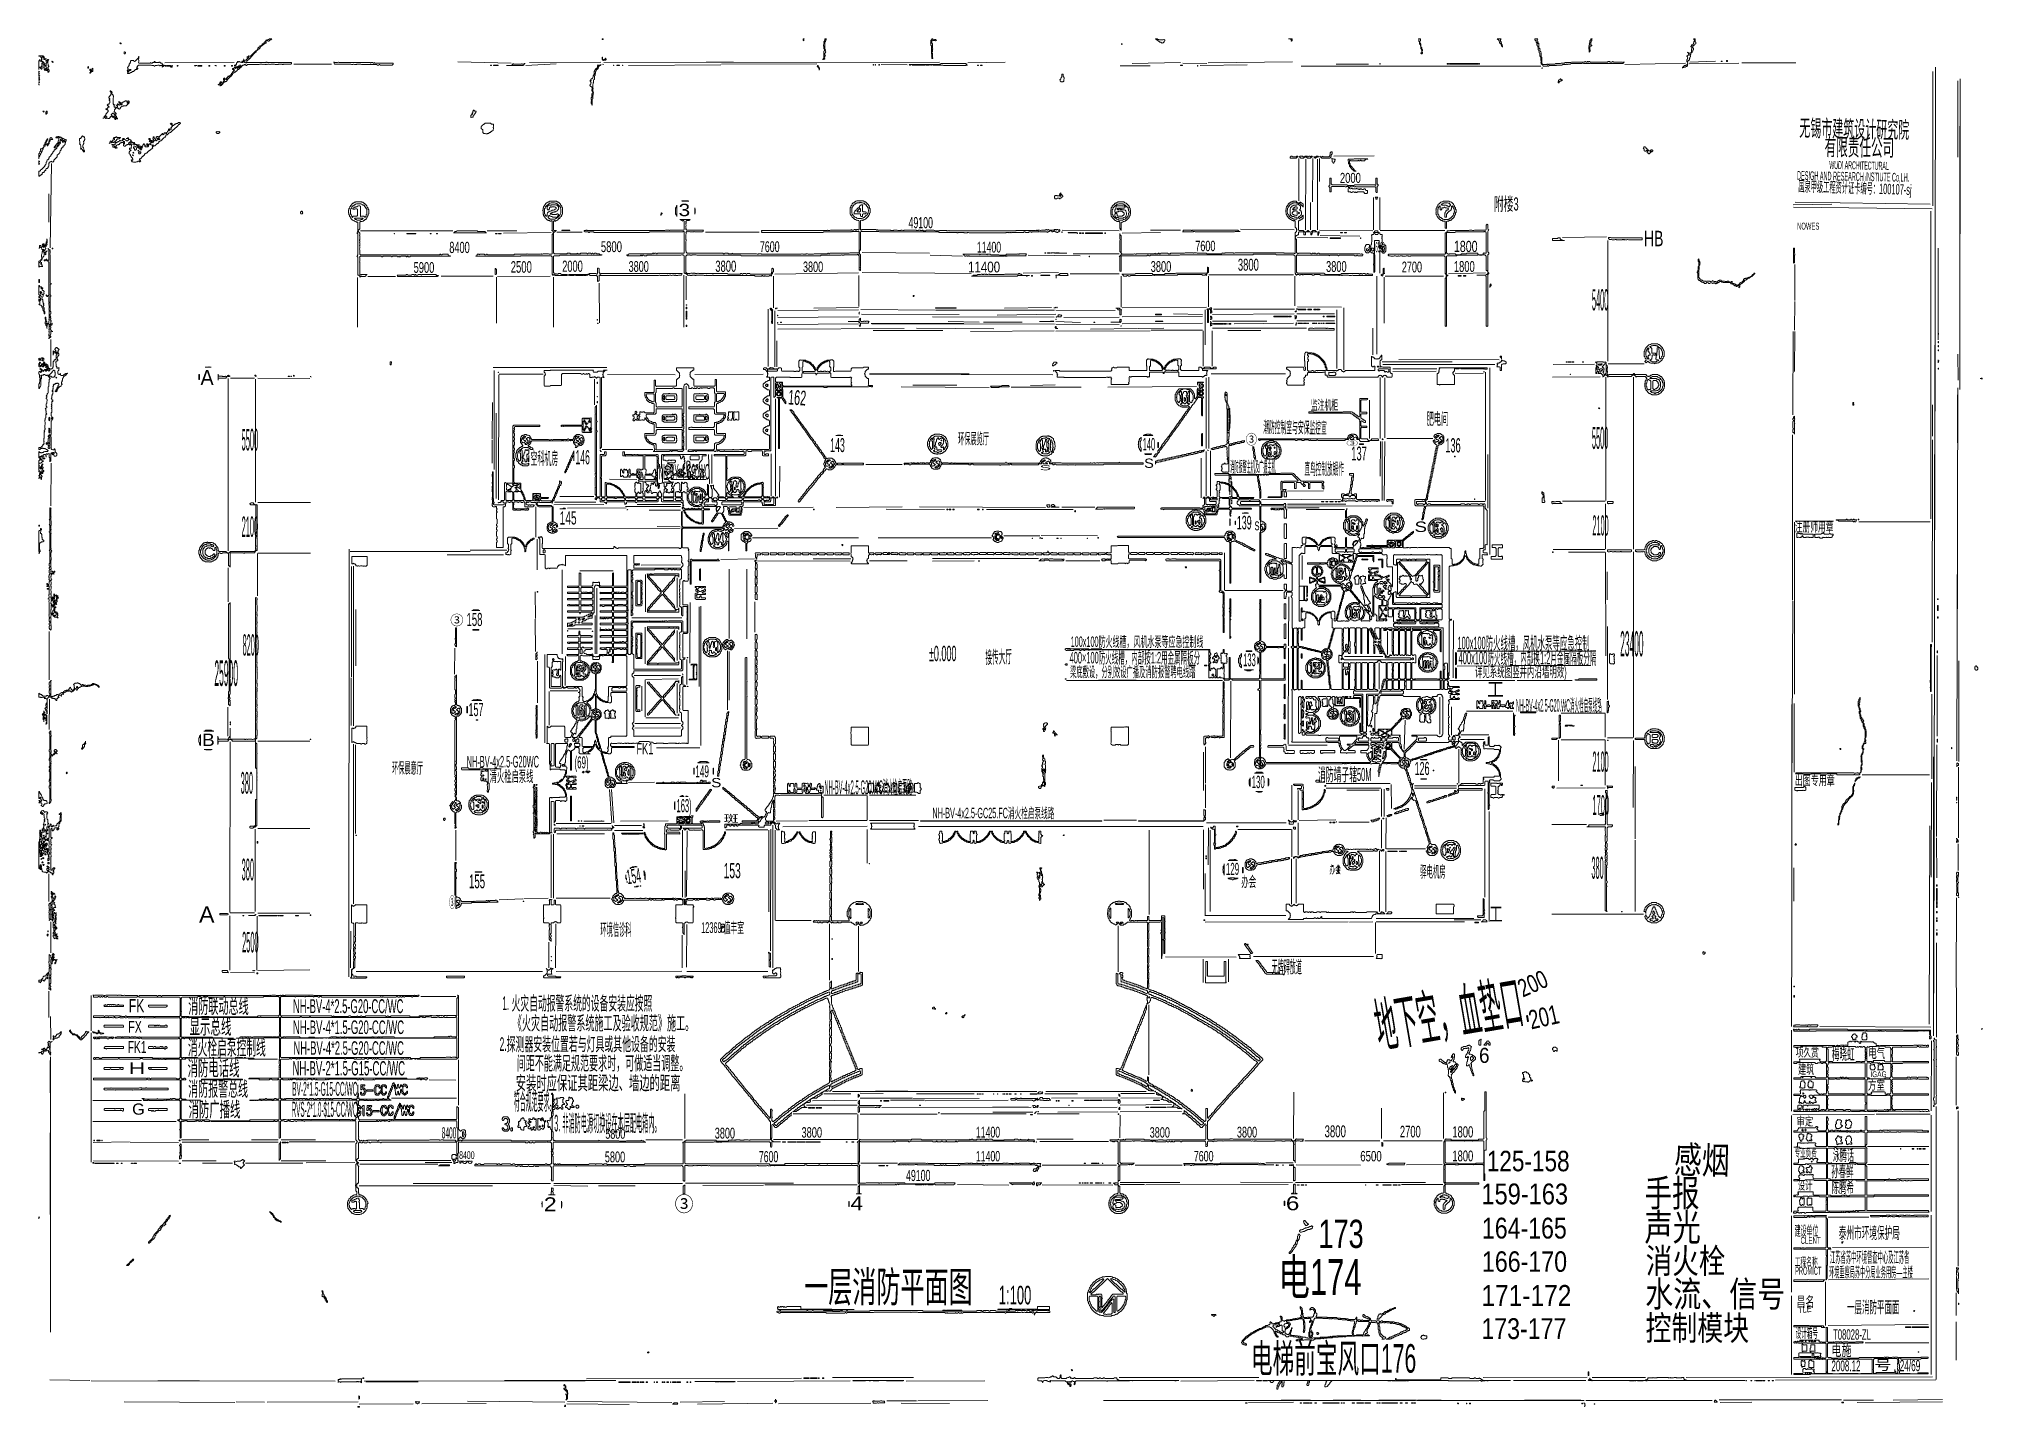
# Model space of a CAD drawing. Extents: x 20 to 3943, y 20 to 2783.
import ezdxf

# ---------------------------------------------------------------- set-up
doc = ezdxf.new("R2010")
doc.units = 0
for name, color, linetype, lineweight in [('OCR_TEXT', 6, 'Continuous', 0), ('TEXT_FALLBACK_OUTLINE', 2, 'Continuous', 0), ('TRACE_CURVE', 6, 'Continuous', 0), ('TRACE_STRAIGHT', 5, 'Continuous', 0), ('TRACE_TEXT_SYMBOL', 6, 'Continuous', 0)]:
    doc.layers.add(name, color=color, linetype=linetype, lineweight=lineweight)
doc.styles.add('wqy-unicode', font='wqy-unicode.lff')

msp = doc.modelspace()

# ---------------------------------------------------------------- texts
at = {"layer": 'OCR_TEXT', "color": 6, "style": 'wqy-unicode'}
for s, height, rotation, width, p in [('无锡市建筑设计研究院', 33.545, -1.0933, 0.484504, (3573.78, 2586.69)), ('有限责任公司', 34.324, -0.70732, 0.500489, (3624.78, 2547.88)), ('DESIGH AND RESEARCH INSTIUTE Co,LH.', 17.5589, -1.06585, 0.380363, (3569.31, 2498.49)), ('WUDI ARCHITECTURAL', 16.3893, -1.00509, 0.386954, (3634.3, 2520.27)), ('国泉甲级工程资计证卡编号：100107-sj', 21.0672, -1.86262, 0.425295, (3571.62, 2475.15)), ('162', 29.732, -3.99091, 0.54389, (1531.9, 2044.93)), ('潮防控制室与安保监控宣', 23.4065, -0.78482, 0.355706, (2491.62, 1987.68)), ('接传大厅', 26.142, 1.84761, 0.364811, (1931.46, 1521.27)), ('154', 29.122, 8.1301, 0.442286, (1208.57, 1075.85)), ('地下空，血垫口.', 87.523, 9.80609, 0.358718, (2725.27, 745.9)), ('200', 35.956, 23.96249, 0.74193, (3015.74, 846.91)), ('201', 38.214, 12.69958, 0.712084, (3032.81, 782.6)), ('感烟', 54.622, -1.29217, 0.753202, (3320.64, 492.95)), ('TLE', 13.351, 5.52754, 0.807787, (3572, 209.7))]:
    msp.add_text(s, height=height, rotation=rotation, dxfattribs=dict(at, width=width)).set_placement(p)
for s, height, width, p in [('2000', 20.28, 0.70026, (2646.56, 2492.08)), ('3', 24.96, 1.264934, (1311.31, 2425.02)), ('附楼3', 26.52, 0.529185, (2957.59, 2436.33)), ('49100', 22.62, 0.586137, (1775.63, 2400.55)), ('HB', 31.2, 0.674571, (3260.43, 2364.27)), ('NOWES', 14.04, 0.506838, (3569.37, 2397.82)), ('8400', 22.62, 0.613186, (848.56, 2350.55)), ('5800', 21.84, 0.655708, (1154.56, 2352.39)), ('7600', 21.84, 0.613818, (1475.53, 2352.39)), ('11400', 21.84, 0.602755, (1913.59, 2351.39)), ('7600', 21.06, 0.648563, (2354.54, 2354.23)), ('6500', 20.28, 0.25, (2718.07, 2352.08)), ('1800', 22.62, 0.711138, (2876.59, 2352.55)), ('5900', 21.84, 0.64344, (776.55, 2310.39)), ('2500', 23.4, 0.612527, (972.56, 2310.7)), ('2000', 22.62, 0.616608, (1076.55, 2312.55)), ('3800', 21.84, 0.62774, (1210.54, 2312.39)), ('3800', 22.62, 0.628542, (1385.56, 2312.55)), ('3800', 21.06, 0.65099, (1562.54, 2312.23)), ('11400', 21.84, 0.796863, (1895.78, 2311.39)), ('3800', 21.84, 0.639365, (2264.55, 2312.39)), ('3800', 24.18, 0.587991, (2440.56, 2314.86)), ('3800', 21.84, 0.639365, (2618.55, 2312.39)), ('2700', 21.84, 0.626478, (2771.54, 2311.39)), ('1800', 21.84, 0.64915, (2876.52, 2312.39)), ('5400', 42.9, 0.25, (3155.3, 2234.62)), ('A', 30.42, 0.973148, (346.34, 2084.12)), ('监注机柜', 19.5, 0.508123, (2587.65, 2033.92)), ('肥电间', 24.18, 0.433506, (2821.49, 2003.86)), ('5500', 43.68, 0.25, (429.3, 1951.78)), ('143', 28.08, 0.475135, (1617.37, 1948.64)), ('环保展览厅', 22.62, 0.392977, (1875.72, 1964.55)), ('140', 24.96, 0.417758, (2248.29, 1952.02)), ('③', 20.28, 0.842198, (2456.25, 1964.08)), ('③', 9.36, 1.897754, (2659.26, 1961.88)), ('136', 28.86, 0.479546, (2859.37, 1947.8)), ('5500', 44.46, 0.25, (3155.29, 1954.94)), ('空科机房', 25.74, 0.387284, (1012.65, 1923.17)), ('146', 28.86, 0.449983, (1103.36, 1923.8)), ('NH-BY-4-G20WC', 31.2, 0.25, (1271.07, 1893.27)), ('S', 10.14, 2.56993, (2040.26, 1912.04)), ('S', 18.72, 1.177885, (2251.22, 1916.76)), ('消防报警主机及广据主机', 21.84, 0.272869, (2425.06, 1908.39)), ('直鸟控制放银作', 24.18, 0.336478, (2574.91, 1902.86)), ('137', 28.08, 0.503837, (2669.38, 1931.64)), ('2100', 41.34, 0.25, (429.3, 1777.31)), ('145', 26.52, 0.576965, (1071.42, 1802.33)), ('139', 27.3, 0.493247, (2438.36, 1792.49)), ('S', 17.94, 0.614548, (2474.11, 1790.61)), ('S', 21.06, 1.332556, (2797.28, 1787.23)), ('2100', 40.56, 0.25, (3156.28, 1780.15)), ('注册师用章', 19.5, 0.570817, (3564.88, 1787.92)), ('③', 20.28, 0.97695, (850.29, 1599.08)), ('158', 26.52, 0.542404, (883.38, 1597.33)), ('8200', 42.9, 0.25, (431.26, 1537.62)), ('100x100防火线槽，风机水泵等应急控制线', 21.06, 0.478851, (2103, 1555.23)), ('100x100防火线槽，凤机水泵等应急控制', 25.74, 0.415887, (2884.01, 1550.17)), ('23400', 50.7, 0.25, (3212.29, 1536.19)), ('±0.000', 31.2, 0.437695, (1816.75, 1526.27)), ('400×100防火线槽，内部按1:2用金属隔板分', 23.4, 0.400846, (2100.83, 1521.7)), ('133', 25.74, 0.406715, (2451.28, 1516.17)), ('400x100防火线槽，内部换1:2月金属隔板分隔', 25.74, 0.368278, (2886.01, 1520.17)), ('25900', 51.48, 0.25, (374.29, 1476.35)), ('梁底敷设，分别效设广播及消防报警聘电线踏', 21.06, 0.429214, (2101.82, 1494.23)), ('详见系统图竖井内沿墙明效)', 21.06, 0.509411, (2919.11, 1494.23)), ('工', 29.64, 0.845372, (2943.4, 1454.96)), ('NH-BV-4x2.5-G20.WC消火栓启泵线路', 25.74, 0.25264, (3001.84, 1424.17)), ('157', 26.52, 0.510787, (887.36, 1415.33)), ('B', 24.96, 1.159843, (349.3, 1355.02)), ('NH-BV-4x2.5-G20WC', 23.4, 0.438917, (883.69, 1311.7)), ('(69)', 24.18, 0.492291, (1101.42, 1309.86)), ('FK1', 22.62, 0.61444, (1226.37, 1338.55)), ('2100', 40.56, 0.25, (3156.27, 1303.15)), ('380', 43.68, 0.25, (427.3, 1258.78)), ('环保晨意厅', 22.62, 0.395941, (732.73, 1299.55)), ('清火栓启泵线', 22.62, 0.464733, (930.02, 1282.55)), ('149', 24.18, 0.507239, (1345.34, 1291.86)), ('130', 24.96, 0.477924, (2468.32, 1270.02)), ('消防靖子辖50M', 26.52, 0.424305, (2602.23, 1284.33)), ('126', 26.52, 0.509266, (2797.36, 1296.33)), ('出图专用章', 19.5, 0.589937, (3564.88, 1275.92)), ('S', 18.72, 1.231425, (1377.23, 1271.76)), ('NH-BV-4x2.5-G20.WC消火检启泵路', 28.08, 0.25, (1605.88, 1257.64)), ('1700', 39.78, 0.25, (3156.27, 1216)), ('163)', 26.52, 0.414497, (1307.38, 1221.33)), ('斑', 14.82, 1.495122, (1402.36, 1200.98)), ('NH-BV-4x2.5-GC25.FC消火栓启泵线路', 21.06, 0.454209, (1823.78, 1209.23)), ('380', 43.68, 0.25, (429.28, 1083.78)), ('153', 30.42, 0.509322, (1402.41, 1088.12)), ('129', 24.18, 0.496489, (2416.32, 1094.86)), ('办会', 16.38, 0.50816, (2625.27, 1097.29)), ('驿电机房', 23.4, 0.39104, (2808.59, 1089.7)), ('380', 44.46, 0.25, (3154.29, 1086.94)), ('155', 28.08, 0.516929, (888.38, 1067.64)), ('办会', 21.84, 0.494045, (2447.35, 1070.39)), ('A', 32.76, 1.063103, (343.4, 998.59)), ('③', 21.84, 0.406662, (848.13, 1028.39)), ('工', 29.64, 0.655163, (2948.31, 1000.96)), ('环境信诊科', 24.96, 0.356836, (1153.73, 972.02)), ('12369 值丰室', 21.84, 0.44657, (1356.97, 977.39)), ('2500', 41.34, 0.25, (430.27, 938.31)), ('无牌碍放道', 25.74, 0.338604, (2508.71, 896.17)), ('FK', 26.52, 0.695691, (201.36, 817.33)), ('消防联动总线', 29.64, 0.503528, (321.44, 814.96)), ('NH-BV-4*2.5-G20-CC/WC', 28.08, 0.506645, (532.88, 815.64)), ('1. 火灾自动报警系统的设备安装应按照', 28.08, 0.451608, (955.46, 821.64)), ('FX', 24.18, 0.667622, (200.33, 775.86)), ('显示总线', 30.42, 0.510441, (324.01, 773.12)), ('NH-BV-4*1.5-G20-CC/WC', 27.3, 0.524315, (532.86, 773.49)), ('《火灾自动报警系统施工及验收规范》施工。', 28.08, 0.465515, (976.88, 781.64)), ('FK1', 24.18, 0.636939, (199.41, 734.86)), ('消火栓启泵控制线', 30.42, 0.473801, (320.85, 731.12)), ('NH-BV-4*2.5-G20-CC/WC', 27.3, 0.521121, (533.88, 731.49)), ('2.探测器安装位置若与灯具或其他设备的安装', 27.3, 0.46917, (950.11, 739.49)), ('6', 30.42, 0.938537, (2927.28, 715.12)), ('项久赏', 17.94, 0.619516, (3566.53, 727.61)), ('梅晓虹', 22.62, 0.483523, (3639.53, 721.55)), ('电气', 20.28, 0.591928, (3713.38, 725.08)), ('H', 23.4, 1.48562, (201.35, 692.7)), ('消防电话线', 30.42, 0.50547, (320.22, 689.12)), ('NH-BV-2*1.5-G15-CC/WC', 28.86, 0.502718, (531.84, 689.8)), ('间距不能满足规范要求时，可做适当调整。', 28.08, 0.464105, (984.71, 700.64)), ('建筑', 19.5, 0.600758, (3571.38, 692.92)), ('消防报警总线', 29.64, 0.497983, (321.43, 647.96)), ('BV-2*1.5-G15-CC/WC', 28.08, 0.282535, (531.33, 648.64)), ('安装时应保证其距梁边、墙边的距离', 28.08, 0.542516, (982.8, 660.64)), ('方室', 18.72, 0.65345, (3712.39, 660.76)), ('IGAG', 11.7, 0.672514, (3717.32, 686.35)), ('G', 22.62, 1.084317, (208.25, 610.55)), ('消防广播线', 30.42, 0.504637, (322.23, 606.12)), ('RVS-2*1.0-$15-CC/WC', 30.42, 0.25, (530.33, 606.12)), ('符合规范要求。', 34.32, 0.25, (978.77, 619.9)), ('3. 非消防电源切换设在本层配电箱内。', 33.54, 0.26401, (1060.36, 576.74)), ('3800', 24.18, 0.598491, (2615.57, 564.86)), ('2700', 23.4, 0.606369, (2767.56, 564.7)), ('审定', 17.16, 0.698301, (3568.38, 588.45)), ('8400', 22.62, 0.350392, (833.32, 562.55)), ('5800', 19.5, 0.695051, (1163.53, 561.92)), ('3800', 21.84, 0.62774, (1384.54, 562.39)), ('3800', 21.06, 0.663045, (1559.55, 564.23)), ('11400', 21.84, 0.602755, (1911.59, 564.39)), ('3800', 21.06, 0.65099, (2262.54, 564.23)), ('3800', 21.84, 0.62774, (2438.54, 564.39)), ('1800', 22.62, 0.626765, (2873.52, 564.55)), ('8400', 15.6, 0.539822, (868.34, 521.14)), ('5800', 21.84, 0.63229, (1162.54, 514.39)), ('7600', 22.62, 0.58147, (1473.52, 514.55)), ('11400', 21.06, 0.62508, (1911.59, 516.23)), ('7600', 21.06, 0.636552, (2351.53, 516.23)), ('6500', 21.06, 0.691535, (2687.57, 516.23)), ('1800', 21.84, 0.64915, (2873.52, 516.39)), ('125-158', 41.34, 0.823802, (2943.07, 496.31)), ('专业负费', 16.38, 0.485976, (3564.5, 525.29)), ('孙春鲜', 22.62, 0.472741, (3638.52, 484.55)), ('泳腾话', 22.62, 0.452449, (3641.5, 517.55)), ('49100', 22.62, 0.586137, (1770.63, 476.55)), ('159-163', 42.12, 0.846146, (2932.18, 429.47)), ('手报', 54.6, 0.747031, (3261.33, 424.98)), ('设计', 16.38, 0.663363, (3570.35, 459.29)), ('陈腾希', 22.62, 0.469008, (3639.51, 452.55)), ('2', 28.08, 1.243246, (1039.34, 415.64)), ('③', 30.42, 0.920804, (1303.41, 415.12)), ('4', 28.08, 1.219496, (1658.37, 417.64)), ('6', 28.08, 1.307248, (2537.36, 417.64)), ('173', 56.94, 0.719248, (2603.1, 341.45)), ('164-165', 42.12, 0.828898, (2933.17, 360.47)), ('声光', 54.6, 0.764612, (3261.34, 355.98)), ('建设单位', 20.28, 0.421648, (3564.55, 366.08)), ('CLENT', 14.04, 0.530918, (3576.37, 349.82)), ('泰州市环境保护局', 24.18, 0.456357, (3653.42, 359.86)), ('电174', 72.54, 0.645291, (2522.03, 246.58)), ('166-170', 41.34, 0.847603, (2933.16, 293.31)), ('消火栓', 50.7, 0.774262, (3263.9, 290.19)), ('工程名称', 16.38, 0.50708, (3564.53, 305.29)), ('江苏省苏中环境督查中心及江苏省', 22.62, 0.337442, (3635.83, 311.55)), ('一层消防平面图', 61.62, 0.577981, (1564.91, 232.39)), ('水流、信号', 52.26, 0.792069, (3262.99, 222.51)), ('PROMICT', 16.38, 0.42007, (3565.49, 287.29)), ('环境重察局苏中分局业务用房—主楼', 21.06, 0.354407, (3633.88, 282.23)), ('1:100', 37.44, 0.524868, (1957.77, 227.53)), ('171-172', 42.12, 0.878552, (2932.18, 224.47)), ('昌名', 21.06, 0.609752, (3568.38, 222.23)), ('一层消防平面面', 24.18, 0.447747, (3670.2, 209.86)), ('173-177', 42.12, 0.829618, (2932.16, 157.47)), ('控制模块', 49.92, 0.767516, (3263.49, 155.04)), ('设计箱号', 19.5, 0.413212, (3566.52, 159.92)), ('T08028-ZL', 21.06, 0.555428, (3642.02, 156.23)), ('电梯前宝风口176', 57.72, 0.55524, (2466.84, 89.6)), ('电施', 21.84, 0.685938, (3638.48, 123.39)), ('2008.12', 21.84, 0.556876, (3638.75, 92.39)), ('号', 20.28, 1.248695, (3725.41, 95.08)), ('24/69', 22.62, 0.54855, (3776.61, 92.55))]:
    msp.add_text(s, height=height, dxfattribs=dict(at, width=width)).set_placement(p)

# ---------------------------------------------------------------- linework, layer by layer
at = {"layer": 'TEXT_FALLBACK_OUTLINE', "color": 2}
for points in [[(1604, 1939), (1605, 1938), (1605, 1937), (1608, 1934), (1608, 1932), (1607, 1931), (1607, 1930), (1606, 1929), (1606, 1927), (1605, 1926), (1605, 1923), (1606, 1922), (1606, 1920), (1608, 1918), (1605, 1915), (1605, 1914), (1603, 1912), (1603, 1911), (1602, 1910), (1606, 1910), (1608, 1912), (1608, 1913), (1610, 1915), (1611, 1915), (1612, 1914), (1613, 1914), (1614, 1913), (1620, 1913), (1621, 1914), (1622, 1914), (1627, 1919), (1627, 1920), (1628, 1921), (1628, 1922), (1629, 1923), (1631, 1923), (1631, 1926), (1629, 1926), (1628, 1927), (1628, 1929), (1627, 1930), (1627, 1931), (1624, 1934), (1623, 1934), (1621, 1936), (1613, 1936), (1612, 1935), (1611, 1935), (1609, 1937), (1609, 1938), (1608, 1939)], [(1614, 1932), (1615, 1933), (1617, 1933), (1618, 1932), (1617, 1931), (1616, 1931), (1615, 1930), (1614, 1930), (1612, 1928), (1611, 1928), (1611, 1926), (1612, 1925), (1613, 1925), (1614, 1924), (1615, 1924), (1616, 1923), (1616, 1922), (1615, 1921), (1614, 1921), (1613, 1920), (1610, 1920), (1609, 1921), (1609, 1922), (1608, 1923), (1608, 1927), (1609, 1928), (1609, 1929), (1610, 1930), (1611, 1930), (1613, 1932)], [(1621, 1929), (1622, 1930), (1623, 1930), (1625, 1928), (1625, 1926), (1626, 1925), (1626, 1924), (1625, 1923), (1625, 1922), (1624, 1921), (1623, 1922), (1623, 1923), (1621, 1925), (1620, 1925), (1618, 1927), (1620, 1929)], [(1623, 1922), (1624, 1921), (1624, 1920), (1622, 1918), (1621, 1918), (1619, 1916), (1616, 1916), (1615, 1917), (1617, 1919), (1619, 1919), (1620, 1920), (1621, 1920)], [(2484, 1334), (2484, 1333), (2483, 1332), (2482, 1332), (2481, 1331), (2479, 1331), (2475, 1327), (2475, 1325), (2474, 1324), (2474, 1317), (2475, 1316), (2475, 1315), (2476, 1314), (2476, 1313), (2478, 1311), (2479, 1311), (2480, 1310), (2481, 1310), (2482, 1309), (2485, 1309), (2485, 1312), (2484, 1312), (2483, 1313), (2485, 1315), (2485, 1327), (2484, 1326), (2483, 1326), (2482, 1325), (2481, 1325), (2479, 1323), (2480, 1322), (2480, 1321), (2481, 1321), (2482, 1320), (2483, 1320), (2484, 1319), (2484, 1318), (2483, 1317), (2482, 1317), (2481, 1316), (2480, 1316), (2479, 1315), (2477, 1317), (2477, 1318), (2476, 1319), (2476, 1321), (2477, 1322), (2477, 1324), (2482, 1329), (2485, 1329), (2485, 1334)]]:
    msp.add_lwpolyline(points, close=True, dxfattribs=at)
at = {"layer": 'TRACE_CURVE', "color": 6}
for points in [[(660, 2454), (659, 2453), (657, 2453), (655, 2451), (654, 2451), (649, 2446), (649, 2445), (648, 2444), (648, 2443), (647, 2442), (647, 2441), (646, 2440), (646, 2438), (645, 2437), (645, 2432), (646, 2431), (646, 2428), (647, 2427), (647, 2425), (649, 2423), (649, 2422), (650, 2421), (650, 2420), (653, 2417), (654, 2417), (655, 2416), (656, 2416), (657, 2415), (658, 2415), (659, 2414), (660, 2414), (661, 2413), (663, 2413), (664, 2412), (664, 2394), (663, 2393), (663, 2392), (662, 2391), (664, 2389), (664, 2347), (663, 2346), (663, 2345), (662, 2344), (664, 2342), (664, 2306), (666, 2306), (668, 2304), (668, 2302), (669, 2303), (679, 2303), (680, 2304), (680, 2305), (682, 2307), (683, 2307), (671, 2307), (670, 2306), (668, 2308), (668, 2332), (667, 2333), (668, 2334), (668, 2341), (667, 2342), (669, 2344), (711, 2344)], [(660, 2449), (661, 2450), (670, 2450), (671, 2449), (672, 2449), (673, 2448), (674, 2448), (675, 2447), (676, 2447), (679, 2444), (679, 2443), (680, 2442), (680, 2441), (682, 2439), (682, 2429), (681, 2428), (681, 2426), (680, 2425), (680, 2424), (679, 2423), (678, 2423), (676, 2425), (671, 2425), (670, 2424), (669, 2425), (669, 2445), (668, 2446), (665, 2446), (664, 2445), (663, 2445), (662, 2444), (660, 2444), (659, 2443), (657, 2443), (656, 2442), (655, 2442), (654, 2441), (654, 2439), (658, 2439), (659, 2440), (662, 2440), (663, 2439), (663, 2426), (662, 2425), (654, 2425), (654, 2423), (653, 2422), (652, 2423), (652, 2425), (651, 2426), (651, 2427), (650, 2428), (650, 2429), (649, 2430), (649, 2438), (650, 2439), (650, 2440), (651, 2441), (651, 2442), (652, 2443), (652, 2444), (654, 2446), (655, 2446), (657, 2448)], [(657, 2448), (658, 2448), (659, 2449), (660, 2449)], [(669, 2414), (673, 2414), (674, 2415), (675, 2415), (676, 2416), (677, 2416), (679, 2418), (680, 2418), (681, 2419), (681, 2420), (682, 2421), (682, 2422), (683, 2423), (683, 2424), (684, 2425), (684, 2426), (685, 2427), (685, 2429), (686, 2430), (686, 2438), (685, 2439), (685, 2441), (683, 2443), (683, 2444), (682, 2445), (682, 2446), (680, 2448), (680, 2449), (679, 2449), (677, 2451), (676, 2451), (674, 2453), (672, 2453), (671, 2454), (660, 2454)], [(1051, 2455), (1050, 2454), (1049, 2454), (1048, 2453), (1047, 2453), (1046, 2452), (1045, 2452), (1043, 2450), (1043, 2449), (1040, 2446), (1040, 2445), (1039, 2444), (1039, 2442), (1038, 2441), (1038, 2438), (1037, 2437), (1038, 2436), (1038, 2429), (1039, 2428), (1039, 2426), (1040, 2425), (1040, 2424), (1042, 2422), (1042, 2421), (1043, 2421), (1044, 2420), (1044, 2419), (1045, 2419), (1047, 2417), (1048, 2417), (1049, 2416), (1051, 2416), (1052, 2415), (1054, 2415), (1055, 2416), (1056, 2415), (1056, 2397), (1055, 2396), (1056, 2396), (1058, 2394), (1058, 2393), (1059, 2392), (1058, 2391), (1058, 2390), (1056, 2388), (1056, 2349), (1055, 2348), (1050, 2348), (1049, 2349), (1038, 2349), (1037, 2348), (1035, 2348), (1034, 2349), (1033, 2348), (1007, 2348), (1006, 2349), (1005, 2348), (980, 2348), (979, 2347), (926, 2347), (925, 2348), (924, 2348), (923, 2347), (920, 2347)], [(1126, 2350), (1114, 2350), (1113, 2349), (1108, 2349), (1107, 2350), (1106, 2349), (1093, 2349), (1092, 2350), (1087, 2350), (1086, 2349), (1061, 2349), (1059, 2351), (1059, 2391), (1061, 2393), (1062, 2393), (1062, 2394), (1064, 2396), (1065, 2396), (1060, 2396), (1059, 2397), (1059, 2414), (1061, 2416), (1062, 2415), (1063, 2415), (1064, 2416), (1065, 2416), (1066, 2417), (1067, 2417), (1070, 2420), (1071, 2420), (1072, 2421), (1072, 2422), (1075, 2425), (1075, 2426), (1076, 2427), (1076, 2428), (1077, 2429), (1077, 2442), (1076, 2443), (1076, 2445), (1073, 2448), (1073, 2449), (1069, 2453), (1068, 2453), (1067, 2454), (1066, 2454), (1065, 2455), (1051, 2455)], [(1671, 2456), (1670, 2455), (1669, 2455), (1668, 2454), (1667, 2454), (1665, 2452), (1664, 2452), (1662, 2450), (1662, 2449), (1661, 2448), (1661, 2447), (1659, 2445), (1659, 2443), (1658, 2442), (1658, 2429), (1659, 2428), (1659, 2427), (1661, 2425), (1661, 2424), (1662, 2423), (1662, 2422), (1663, 2422), (1667, 2418), (1669, 2418), (1670, 2417), (1672, 2417), (1673, 2416), (1675, 2416), (1676, 2415), (1676, 2399), (1674, 2397), (1673, 2398), (1671, 2398), (1670, 2397), (1669, 2397), (1668, 2398), (1666, 2398), (1665, 2397), (1661, 2397), (1660, 2398), (1659, 2397), (1618, 2397), (1617, 2396), (1613, 2396), (1612, 2397), (1611, 2396), (1479, 2396), (1479, 2394), (1480, 2393), (1479, 2392), (1603, 2392), (1604, 2393), (1659, 2393), (1660, 2394), (1661, 2393), (1662, 2394), (1675, 2394), (1676, 2393), (1676, 2352), (1675, 2351), (1657, 2351), (1656, 2350), (1617, 2350), (1616, 2349)], [(1799, 2397), (1796, 2397), (1795, 2396), (1792, 2396), (1791, 2397), (1767, 2397), (1766, 2396), (1764, 2396), (1763, 2397), (1761, 2397), (1760, 2396), (1754, 2396), (1753, 2397), (1746, 2397), (1745, 2396), (1740, 2396), (1739, 2397), (1714, 2397), (1713, 2398), (1712, 2397), (1711, 2397), (1710, 2398), (1682, 2398), (1681, 2397), (1680, 2397), (1679, 2398), (1679, 2416), (1680, 2417), (1681, 2417), (1682, 2416), (1683, 2417), (1685, 2417), (1686, 2418), (1687, 2418), (1688, 2419), (1689, 2419), (1695, 2425), (1695, 2426), (1696, 2427), (1696, 2428), (1697, 2429), (1697, 2431), (1698, 2432), (1698, 2440), (1697, 2441), (1697, 2443), (1696, 2444), (1696, 2446), (1695, 2447), (1695, 2448), (1689, 2454), (1687, 2454), (1686, 2455), (1685, 2455), (1684, 2456), (1671, 2456)], [(2552, 2455), (2551, 2454), (2549, 2454), (2548, 2453), (2547, 2453), (2545, 2451), (2544, 2451), (2542, 2449), (2542, 2448), (2540, 2446), (2540, 2445), (2539, 2444), (2539, 2443), (2538, 2442), (2538, 2439), (2537, 2438), (2537, 2433), (2538, 2432), (2538, 2429), (2539, 2428), (2539, 2427), (2540, 2426), (2540, 2425), (2542, 2423), (2542, 2422), (2544, 2420), (2545, 2420), (2547, 2418), (2548, 2418), (2549, 2417), (2550, 2417), (2551, 2416), (2552, 2416), (2553, 2415), (2554, 2416), (2555, 2416), (2556, 2415), (2556, 2402), (2557, 2402), (2559, 2400), (2559, 2398), (2560, 2397), (2559, 2396), (2559, 2394), (2557, 2392), (2556, 2392), (2556, 2350), (2555, 2349), (2554, 2350), (2534, 2350), (2533, 2351), (2435, 2351), (2434, 2350), (2432, 2350), (2431, 2351), (2415, 2351), (2414, 2350), (2410, 2350), (2409, 2351), (2409, 2350), (2408, 2349), (2378, 2349), (2377, 2350), (2358, 2350)], [(2583, 2396), (2581, 2396), (2581, 2395), (2579, 2393), (2578, 2393), (2577, 2392), (2576, 2393), (2575, 2393), (2573, 2395), (2573, 2396), (2564, 2396), (2563, 2397), (2563, 2415), (2565, 2417), (2567, 2417), (2569, 2419), (2570, 2419), (2572, 2421), (2572, 2427), (2571, 2426), (2571, 2425), (2568, 2422), (2567, 2422), (2565, 2420), (2564, 2420), (2563, 2421), (2563, 2423), (2564, 2424), (2565, 2424), (2568, 2427), (2568, 2428), (2569, 2429), (2569, 2433), (2568, 2434), (2568, 2435), (2565, 2438), (2567, 2440), (2567, 2445), (2565, 2447), (2564, 2447), (2563, 2448), (2563, 2450), (2564, 2451), (2565, 2450), (2566, 2450), (2572, 2444), (2572, 2443), (2572, 2449), (2569, 2452), (2568, 2452), (2567, 2453), (2566, 2453), (2565, 2452), (2564, 2452), (2563, 2451), (2562, 2452), (2561, 2452), (2559, 2454), (2559, 2455), (2552, 2455)], [(711, 2344), (712, 2343), (714, 2343), (715, 2344), (731, 2344), (732, 2343), (733, 2343), (734, 2344), (743, 2344), (744, 2343), (746, 2343), (747, 2344), (748, 2343), (750, 2343), (751, 2344), (761, 2344), (762, 2343), (763, 2343), (764, 2344), (765, 2344), (766, 2343), (769, 2343), (770, 2344), (850, 2344), (851, 2345), (847, 2345), (846, 2346), (846, 2348), (835, 2348), (834, 2347), (832, 2347), (831, 2348), (830, 2348), (829, 2347), (669, 2347), (668, 2348), (668, 2357), (667, 2358), (667, 2359), (668, 2360), (668, 2364), (667, 2365), (668, 2366), (668, 2371), (667, 2372), (668, 2373), (668, 2375), (667, 2376), (667, 2377), (668, 2378), (668, 2385), (667, 2386), (668, 2387), (668, 2391), (667, 2391), (665, 2393), (665, 2394), (664, 2395), (665, 2396), (665, 2397), (667, 2399), (668, 2399), (668, 2413), (669, 2414)], [(1327, 2407), (1326, 2408), (1326, 2410), (1327, 2411), (1327, 2412), (1326, 2413), (1326, 2414), (1328, 2416), (1332, 2416), (1333, 2417), (1334, 2417), (1335, 2418), (1314, 2418), (1315, 2418), (1316, 2417), (1317, 2417), (1318, 2416), (1319, 2416), (1320, 2415), (1321, 2416), (1322, 2416), (1323, 2415), (1323, 2398), (1322, 2397), (1294, 2397), (1293, 2396), (1292, 2397), (1285, 2397), (1284, 2396), (1127, 2396), (1126, 2397), (1125, 2397), (1124, 2396), (1121, 2396), (1121, 2394), (1122, 2393), (1129, 2393), (1130, 2392), (1131, 2392), (1132, 2393), (1140, 2393), (1141, 2392), (1252, 2392), (1253, 2393), (1320, 2393), (1321, 2394), (1322, 2394), (1323, 2393), (1323, 2351), (1322, 2350), (1269, 2350), (1268, 2349), (1267, 2349), (1266, 2350), (1263, 2350), (1262, 2349), (1261, 2350), (1259, 2350), (1258, 2349), (1211, 2349), (1211, 2348), (1210, 2347), (1207, 2347), (1207, 2346)], [(1616, 2349), (1615, 2349), (1614, 2350), (1613, 2350), (1612, 2349), (1585, 2349), (1584, 2348), (1573, 2348), (1572, 2349), (1569, 2349), (1568, 2348), (1562, 2348), (1561, 2349), (1560, 2349), (1559, 2348), (1479, 2348), (1478, 2349), (1473, 2349), (1472, 2348), (1470, 2348), (1469, 2349), (1421, 2349), (1420, 2350), (1419, 2349), (1412, 2349), (1411, 2350), (1405, 2350), (1404, 2349), (1402, 2349), (1401, 2350), (1329, 2350), (1327, 2352), (1327, 2354), (1326, 2355), (1326, 2374), (1327, 2375), (1327, 2377), (1326, 2378), (1326, 2388), (1327, 2389), (1327, 2391), (1326, 2392), (1328, 2394), (1329, 2394), (1330, 2393), (1331, 2393), (1332, 2394), (1333, 2394), (1334, 2393), (1342, 2393), (1343, 2394), (1344, 2393), (1360, 2393), (1361, 2394), (1361, 2396), (1362, 2397), (1328, 2397), (1326, 2399), (1326, 2400), (1327, 2401), (1326, 2402), (1326, 2405), (1327, 2406), (1327, 2407)], [(1679, 2316), (1679, 2317), (1678, 2318), (1679, 2319), (1679, 2321), (1678, 2322), (1679, 2323), (1679, 2347), (1677, 2349), (1677, 2351), (1676, 2352), (1677, 2353), (1677, 2355), (1679, 2357), (1679, 2393), (1680, 2394), (1716, 2394), (1717, 2393), (1836, 2393), (1837, 2392), (1873, 2392), (1874, 2391), (1875, 2391), (1876, 2392), (1887, 2392), (1888, 2391), (1894, 2391), (1895, 2392), (1897, 2392), (1898, 2391), (1972, 2391), (1973, 2392), (1978, 2392), (1979, 2391), (1980, 2392), (1982, 2392), (1983, 2391), (1984, 2392), (2008, 2392), (2009, 2393), (2011, 2393), (2012, 2392), (2018, 2392), (2019, 2393), (2023, 2393), (2024, 2392), (2025, 2393), (2038, 2393), (2039, 2394), (2040, 2393), (2055, 2393), (2056, 2392), (2057, 2393), (2058, 2393), (2059, 2394), (2060, 2394), (2061, 2395), (2064, 2395), (2065, 2394), (2065, 2393), (2066, 2393), (2067, 2394), (2069, 2394), (2070, 2395)], [(2070, 2395), (2071, 2395), (2072, 2394), (2072, 2393), (2073, 2393), (2074, 2392), (2075, 2393), (2076, 2392), (2077, 2392), (2078, 2393), (2079, 2393), (2081, 2395), (2081, 2397), (2080, 2398), (2079, 2397), (2078, 2397), (2077, 2398), (2075, 2398), (2074, 2397), (2073, 2398), (2070, 2398), (2069, 2397), (2059, 2397), (2058, 2398), (2057, 2398), (2056, 2397), (2055, 2397), (2054, 2398), (2053, 2398), (2052, 2397), (2044, 2397), (2043, 2396), (2042, 2396), (2041, 2397), (2040, 2397), (2039, 2396), (2038, 2397), (2037, 2397), (2036, 2396), (2034, 2396), (2033, 2397), (2032, 2396), (1993, 2396), (1992, 2395), (1858, 2395), (1857, 2396), (1856, 2395), (1853, 2395), (1852, 2396), (1839, 2396), (1838, 2395), (1830, 2395), (1829, 2396), (1828, 2396), (1827, 2397), (1812, 2397), (1810, 2395), (1806, 2395), (1805, 2396), (1805, 2397), (1804, 2397), (1803, 2396), (1800, 2396), (1799, 2397)], [(2559, 2346), (2560, 2347), (2561, 2346), (2624, 2346), (2625, 2345), (2626, 2346), (2642, 2346), (2643, 2345), (2644, 2345), (2645, 2346), (2675, 2346), (2676, 2345), (2680, 2345), (2681, 2346), (2682, 2346), (2683, 2345), (2692, 2345), (2693, 2346), (2693, 2348), (2691, 2348), (2690, 2349), (2689, 2348), (2688, 2348), (2687, 2349), (2605, 2349), (2604, 2350), (2602, 2350), (2601, 2349), (2598, 2349), (2597, 2350), (2595, 2350), (2594, 2349), (2593, 2350), (2591, 2350), (2590, 2349), (2588, 2349), (2587, 2350), (2563, 2350), (2562, 2349), (2561, 2350), (2560, 2350), (2559, 2351), (2559, 2378), (2557, 2380), (2557, 2381), (2556, 2382), (2557, 2383), (2557, 2384), (2559, 2386), (2560, 2386), (2561, 2387), (2563, 2387), (2563, 2392), (2564, 2393), (2573, 2393), (2574, 2392), (2574, 2387), (2577, 2387), (2577, 2392), (2578, 2393), (2586, 2393), (2585, 2393), (2583, 2395), (2583, 2396)], [(2943, 2409), (2943, 2408), (2942, 2407), (2942, 2398), (2941, 2397), (2918, 2397), (2917, 2396), (2914, 2396), (2913, 2397), (2908, 2397), (2907, 2396), (2869, 2396), (2868, 2395), (2863, 2395), (2863, 2393), (2861, 2391), (2859, 2391), (2859, 2352), (2860, 2351), (2860, 2350), (2858, 2348), (2745, 2348), (2744, 2347), (2744, 2346), (2745, 2345), (2748, 2345), (2749, 2344), (2755, 2344), (2756, 2345), (2759, 2345), (2760, 2344), (2764, 2344), (2765, 2345), (2766, 2344), (2767, 2344), (2768, 2345), (2772, 2345), (2773, 2344), (2779, 2344), (2780, 2345), (2784, 2345), (2785, 2344), (2789, 2344), (2790, 2345), (2857, 2345), (2859, 2343), (2859, 2309), (2861, 2307), (2861, 2305), (2862, 2304), (2861, 2303), (2861, 2301), (2859, 2299), (2859, 2203), (2860, 2202), (2861, 2203), (2862, 2203), (2862, 2303), (2864, 2305), (2865, 2305), (2864, 2305), (2862, 2307), (2862, 2308), (2861, 2309)], [(2861, 2309), (2862, 2310), (2862, 2344), (2863, 2345), (2882, 2345), (2883, 2346), (2925, 2346), (2926, 2347), (2927, 2347), (2928, 2346), (2934, 2346), (2935, 2347), (2939, 2347), (2942, 2344), (2942, 2315), (2943, 2315), (2945, 2313), (2945, 2312), (2946, 2311), (2945, 2310), (2945, 2309), (2943, 2307), (2942, 2307), (2941, 2306), (2923, 2306), (2940, 2306), (2941, 2305), (2941, 2304), (2942, 2303), (2942, 2203), (2943, 2202), (2944, 2203), (2945, 2203), (2945, 2307), (2947, 2309), (2947, 2310), (2945, 2312), (2945, 2347), (2947, 2349), (2947, 2351), (2945, 2353), (2945, 2394), (2946, 2395), (2946, 2396), (2947, 2397), (2946, 2398), (2946, 2399), (2945, 2400), (2945, 2408), (2944, 2409), (2943, 2409)], [(39, 2360), (39, 2359), (40, 2358), (40, 2337), (38, 2335), (37, 2336), (37, 2337), (36, 2338), (35, 2338), (34, 2337), (31, 2337), (31, 2335), (32, 2335), (34, 2337), (35, 2337), (37, 2335), (38, 2335), (39, 2334), (39, 2333), (40, 2332), (40, 2267), (41, 2266), (39, 2264), (37, 2264), (35, 2266), (35, 2265), (37, 2263), (38, 2263), (39, 2264), (40, 2264), (41, 2263), (41, 2262), (40, 2261), (40, 2252), (41, 2251), (41, 2250), (40, 2249), (40, 2247), (41, 2246), (40, 2245), (41, 2244), (41, 2239), (40, 2238), (40, 2237), (41, 2236), (41, 2217), (40, 2216), (41, 2215), (41, 2214), (40, 2213), (40, 2209), (39, 2208), (37, 2208), (36, 2209), (36, 2212), (35, 2213), (35, 2215), (34, 2216), (35, 2217), (34, 2218), (34, 2221), (33, 2221), (33, 2218), (34, 2217)], [(43, 2207), (44, 2208), (44, 2212), (45, 2213), (45, 2214), (44, 2214), (43, 2215), (43, 2216), (44, 2217), (44, 2219), (43, 2220), (43, 2221), (44, 2222), (43, 2223), (43, 2227), (44, 2228), (44, 2232), (43, 2233), (43, 2262), (44, 2263), (44, 2265), (43, 2266), (43, 2287), (44, 2288), (46, 2288), (44, 2288), (43, 2289), (43, 2347), (42, 2348), (42, 2349), (43, 2350), (43, 2354), (42, 2355), (43, 2356), (42, 2357), (41, 2357), (39, 2359), (39, 2360)], [(2358, 2350), (2357, 2351), (2352, 2351), (2351, 2350), (2350, 2351), (2334, 2351), (2333, 2350), (2305, 2350), (2304, 2349), (2300, 2349), (2299, 2350), (2285, 2350), (2284, 2349), (2282, 2349), (2281, 2350), (2280, 2350), (2279, 2349), (2274, 2349), (2273, 2350), (2272, 2349), (2236, 2349), (2235, 2348), (2233, 2348), (2232, 2349), (2231, 2349), (2230, 2348), (2207, 2348), (2205, 2350), (2205, 2386), (2204, 2386), (2202, 2388), (2202, 2390), (2202, 2379), (2203, 2378), (2203, 2377), (2202, 2376), (2202, 2353), (2203, 2353), (2205, 2351), (2205, 2350), (2206, 2349), (2205, 2348), (2205, 2347), (2203, 2345), (2202, 2345), (2201, 2344), (2202, 2343), (2202, 2314), (2204, 2314), (2205, 2313), (2205, 2344), (2206, 2345), (2257, 2345), (2258, 2346), (2260, 2346), (2261, 2345), (2263, 2345), (2264, 2346), (2323, 2346), (2324, 2347), (2471, 2347), (2472, 2348), (2517, 2348), (2518, 2347)], [(920, 2347), (919, 2348), (910, 2348), (909, 2347), (908, 2348), (905, 2348), (905, 2346), (904, 2345), (902, 2345), (903, 2344), (992, 2344), (993, 2345), (1054, 2345), (1056, 2343), (1056, 2308), (1057, 2307), (1057, 2306), (1058, 2306), (1059, 2307), (1060, 2306), (1061, 2306), (1062, 2305), (1085, 2305), (1086, 2306), (1091, 2306), (1092, 2305), (1100, 2305), (1101, 2306), (1103, 2306), (1104, 2305), (1118, 2305), (1119, 2306), (1120, 2305), (1124, 2305), (1125, 2306), (1128, 2306), (1129, 2307), (1131, 2307), (1132, 2306), (1132, 2305), (1146, 2305), (1148, 2303), (1148, 2293), (1149, 2294), (1150, 2294), (1151, 2295), (1151, 2305), (1152, 2306), (1153, 2306), (1154, 2305), (1271, 2305), (1272, 2306), (1273, 2306), (1274, 2305), (1288, 2305), (1289, 2306), (1290, 2305), (1292, 2305), (1293, 2306), (1296, 2306), (1297, 2305), (1298, 2305), (1299, 2306), (1302, 2306)], [(1302, 2306), (1303, 2305), (1304, 2306), (1305, 2306), (1306, 2305), (1310, 2305), (1311, 2306), (1317, 2306), (1318, 2307), (1318, 2308), (1319, 2309), (1155, 2309), (1154, 2308), (1151, 2311), (1151, 2319), (1150, 2320), (1148, 2320), (1148, 2309), (1147, 2308), (1146, 2308), (1145, 2309), (1131, 2309), (1130, 2308), (1129, 2308), (1128, 2307), (1090, 2307), (1089, 2306), (1087, 2306), (1086, 2307), (1075, 2307), (1074, 2308), (1074, 2309), (1069, 2309), (1068, 2308), (1065, 2308), (1064, 2309), (1063, 2308), (1061, 2308), (1060, 2309), (1060, 2310), (1059, 2311), (1059, 2344), (1060, 2345), (1071, 2345), (1072, 2346), (1156, 2346), (1157, 2347), (1153, 2347), (1152, 2348), (1152, 2349), (1146, 2349), (1145, 2350), (1142, 2350), (1141, 2349), (1139, 2349), (1138, 2350), (1137, 2350), (1136, 2349), (1135, 2349), (1134, 2350), (1129, 2350), (1128, 2349), (1127, 2349), (1126, 2350)], [(1207, 2346), (1208, 2345), (1234, 2345), (1235, 2346), (1236, 2346), (1237, 2345), (1238, 2345), (1239, 2346), (1241, 2346), (1242, 2345), (1247, 2345), (1248, 2346), (1316, 2346), (1317, 2347), (1320, 2347), (1321, 2346), (1322, 2346), (1323, 2345), (1323, 2310), (1324, 2310), (1325, 2309), (1326, 2309), (1327, 2308), (1328, 2308), (1331, 2305), (1332, 2306), (1334, 2306), (1335, 2305), (1338, 2305), (1339, 2306), (1344, 2306), (1345, 2305), (1346, 2305), (1347, 2306), (1362, 2306), (1363, 2305), (1366, 2305), (1367, 2306), (1368, 2305), (1379, 2305), (1380, 2306), (1381, 2306), (1382, 2305), (1465, 2305), (1466, 2304), (1479, 2304), (1480, 2305), (1481, 2305), (1482, 2304), (1485, 2304), (1486, 2305), (1487, 2304), (1494, 2304), (1495, 2305), (1497, 2305), (1498, 2304), (1499, 2305), (1499, 2306), (1500, 2307), (1500, 2308), (1501, 2309), (1501, 2311), (1503, 2313), (1503, 2318)], [(1503, 2318), (1502, 2319), (1502, 2320), (1501, 2320), (1500, 2319), (1500, 2313), (1499, 2312), (1499, 2309), (1498, 2308), (1456, 2308), (1455, 2309), (1450, 2309), (1449, 2308), (1448, 2308), (1447, 2309), (1442, 2309), (1441, 2308), (1440, 2308), (1439, 2309), (1437, 2309), (1436, 2308), (1411, 2308), (1410, 2309), (1352, 2309), (1351, 2310), (1350, 2310), (1349, 2309), (1345, 2309), (1344, 2310), (1341, 2310), (1340, 2309), (1339, 2310), (1336, 2310), (1335, 2309), (1329, 2309), (1326, 2312), (1326, 2344), (1329, 2347), (1330, 2347), (1331, 2346), (1332, 2347), (1334, 2347), (1335, 2346), (1338, 2346), (1339, 2347), (1347, 2347), (1348, 2346), (1437, 2346), (1438, 2345), (1598, 2345), (1599, 2346), (1639, 2346), (1640, 2347), (1641, 2347), (1642, 2346), (1645, 2346), (1646, 2347), (1672, 2347), (1673, 2348), (1676, 2345), (1676, 2316), (1677, 2316), (1678, 2315), (1679, 2316)], [(2518, 2347), (2553, 2347), (2556, 2344), (2556, 2310), (2557, 2309), (2557, 2308), (2559, 2306), (2559, 2305), (2559, 2306), (2560, 2307), (2564, 2307), (2565, 2306), (2566, 2306), (2567, 2307), (2571, 2307), (2572, 2306), (2573, 2307), (2590, 2307), (2591, 2306), (2594, 2306), (2595, 2307), (2606, 2307), (2607, 2306), (2644, 2306), (2645, 2305), (2646, 2305), (2647, 2306), (2648, 2306), (2649, 2305), (2650, 2306), (2651, 2305), (2652, 2306), (2664, 2306), (2665, 2305), (2670, 2305), (2671, 2306), (2672, 2306), (2673, 2305), (2712, 2305), (2712, 2308), (2704, 2308), (2703, 2309), (2702, 2309), (2701, 2308), (2698, 2308), (2697, 2309), (2693, 2309), (2692, 2308), (2691, 2308), (2690, 2309), (2688, 2309), (2687, 2308), (2686, 2308), (2685, 2309), (2649, 2309), (2649, 2308), (2648, 2307), (2617, 2307), (2616, 2308), (2616, 2309), (2615, 2310), (2561, 2310), (2559, 2312), (2559, 2346)], [(34, 2217), (34, 2216), (33, 2215), (34, 2214), (34, 2212), (33, 2211), (33, 2208), (34, 2207), (34, 2205), (36, 2203), (36, 2199), (37, 2199), (36, 2200), (36, 2202), (37, 2203), (37, 2206), (39, 2208), (41, 2206), (41, 2198), (40, 2197), (41, 2196), (41, 2194), (40, 2193), (41, 2192), (41, 2188), (40, 2187), (40, 2184), (41, 2183), (41, 2179), (40, 2178), (40, 2177), (40, 2178), (42, 2180), (43, 2180), (44, 2181), (44, 2182), (43, 2183), (43, 2186), (44, 2187), (44, 2193), (45, 2194), (47, 2192), (48, 2192), (47, 2192), (44, 2195), (44, 2196), (43, 2197), (43, 2198), (44, 2199), (44, 2201), (43, 2202), (43, 2204), (44, 2205), (46, 2205), (46, 2206), (47, 2207), (47, 2208), (46, 2209), (47, 2208), (47, 2207), (45, 2205), (44, 2205), (43, 2206), (43, 2207)], [(54, 2160), (54, 2158), (53, 2157), (52, 2157), (52, 2156), (54, 2154), (54, 2153), (52, 2151), (51, 2151), (49, 2153), (49, 2144), (49, 2146), (50, 2147), (50, 2149), (51, 2150), (53, 2150), (54, 2149), (54, 2147), (55, 2147), (56, 2146), (56, 2145), (55, 2144), (55, 2138), (54, 2137), (54, 2136), (53, 2135), (51, 2135), (51, 2133), (49, 2131), (49, 2121), (48, 2120), (48, 2119), (46, 2117), (45, 2117), (44, 2116), (43, 2117), (42, 2117), (41, 2118), (40, 2117), (38, 2119), (39, 2120), (40, 2120), (38, 2120), (37, 2121), (38, 2122), (39, 2122), (39, 2123), (38, 2124), (38, 2125), (37, 2125), (35, 2127), (34, 2126), (33, 2126), (32, 2125), (31, 2126), (31, 2127), (32, 2128), (32, 2129), (31, 2130), (28, 2127), (26, 2127), (25, 2126), (25, 2124), (24, 2123)], [(67, 2093), (68, 2094), (68, 2097), (69, 2098), (69, 2099), (70, 2100), (70, 2101), (71, 2102), (72, 2102), (74, 2104), (75, 2104), (75, 2105), (77, 2107), (78, 2107), (78, 2108), (77, 2108), (76, 2107), (74, 2107), (73, 2106), (72, 2106), (69, 2103), (65, 2103), (64, 2104), (64, 2107), (62, 2105), (61, 2105), (60, 2106), (59, 2106), (58, 2107), (58, 2112), (59, 2113), (60, 2113), (60, 2117), (61, 2118), (61, 2119), (59, 2119), (58, 2118), (57, 2118), (56, 2119), (56, 2121), (55, 2122), (55, 2127), (54, 2128), (54, 2130), (55, 2131), (55, 2132), (56, 2133), (58, 2133), (58, 2135), (57, 2136), (57, 2140), (58, 2141), (58, 2142), (60, 2144), (60, 2147), (59, 2148), (59, 2154), (61, 2156), (60, 2157), (59, 2157), (57, 2159), (57, 2160), (54, 2160)], [(24, 2123), (23, 2123), (22, 2124), (22, 2125), (21, 2126), (21, 2127), (22, 2128), (23, 2128), (23, 2129), (22, 2130), (21, 2130), (21, 2128), (20, 2127), (20, 2122), (21, 2121), (23, 2121), (24, 2122), (27, 2122), (28, 2121), (30, 2121), (29, 2122), (29, 2123), (30, 2124), (31, 2124), (32, 2123), (33, 2123), (35, 2125), (36, 2124), (36, 2122), (34, 2120), (33, 2120), (34, 2120), (35, 2119), (36, 2119), (37, 2118), (37, 2117), (35, 2115), (32, 2115), (30, 2113), (30, 2112), (29, 2111), (28, 2112), (28, 2113), (24, 2117), (24, 2118), (23, 2117), (22, 2117), (22, 2116), (23, 2116), (24, 2115), (24, 2114), (25, 2113), (25, 2110), (24, 2109), (23, 2110), (23, 2111), (21, 2111), (20, 2110), (20, 2106), (21, 2105), (21, 2100), (23, 2098), (23, 2097), (22, 2096)], [(1402, 2054), (1402, 2055), (1404, 2057), (1404, 2058), (1405, 2059), (1405, 2060), (1406, 2061), (1406, 2070), (1389, 2070), (1388, 2071), (1388, 2095), (1385, 2095), (1385, 2083), (1384, 2082), (1343, 2082), (1342, 2083), (1342, 2096), (1340, 2096), (1335, 2101), (1335, 2104), (1334, 2105), (1335, 2106), (1335, 2109), (1340, 2114), (1342, 2114), (1342, 2119), (1308, 2119), (1307, 2118), (1307, 2113), (1308, 2113), (1313, 2108), (1313, 2105), (1314, 2104), (1313, 2103), (1313, 2100), (1308, 2095), (1307, 2095), (1307, 2083), (1306, 2082), (1268, 2082), (1267, 2081), (1265, 2083), (1265, 2094), (1262, 2094), (1262, 2070), (1261, 2069), (1243, 2069), (1243, 2062), (1244, 2061), (1244, 2060), (1245, 2059), (1245, 2058), (1246, 2057), (1246, 2056), (1247, 2055), (1247, 2054), (1250, 2051), (1251, 2051), (1253, 2049), (1255, 2049), (1256, 2048), (1257, 2048), (1258, 2047), (1261, 2047)], [(1557, 2135), (1554, 2132), (1554, 2121), (1556, 2119), (1556, 2113), (1554, 2111), (1553, 2111), (1552, 2112), (1549, 2112), (1548, 2111), (1545, 2111), (1544, 2112), (1520, 2112), (1519, 2113), (1519, 2118), (1518, 2119), (1514, 2119), (1512, 2117), (1511, 2117), (1510, 2116), (1509, 2117), (1507, 2117), (1506, 2116), (1505, 2117), (1504, 2117), (1502, 2119), (1497, 2119), (1496, 2120), (1496, 2119), (1494, 2117), (1493, 2117), (1492, 2116), (1491, 2117), (1490, 2117), (1488, 2119), (1484, 2119), (1483, 2118), (1483, 2115), (1486, 2115), (1491, 2110), (1491, 2107), (1492, 2106), (1491, 2105), (1491, 2102), (1489, 2100), (1494, 2100), (1495, 2099), (1495, 2094), (1494, 2093), (1492, 2093), (1491, 2092), (1490, 2092), (1489, 2091), (1488, 2091), (1485, 2088), (1484, 2088), (1482, 2086), (1482, 2081), (1485, 2078), (1486, 2078), (1488, 2076), (1489, 2076), (1491, 2074), (1494, 2074)], [(1499, 2100), (1503, 2100), (1504, 2099), (1504, 2059), (1505, 2060), (1506, 2060), (1507, 2061), (1507, 2072), (1508, 2073), (1519, 2073), (1520, 2072), (1520, 2060), (1519, 2059), (1510, 2059), (1511, 2058), (1512, 2058), (1513, 2057), (1513, 1956), (1515, 1956), (1515, 2056), (1517, 2058), (1519, 2058), (1521, 2056), (1521, 2055), (1524, 2052), (1524, 2051), (1526, 2049), (1526, 2048), (1528, 2046), (1528, 2051), (1526, 2053), (1526, 2054), (1523, 2057), (1523, 2058), (1522, 2059), (1522, 2074), (1521, 2075), (1521, 2079), (1522, 2080), (1604, 2080), (1605, 2079), (1611, 2079), (1612, 2080), (1695, 2080), (1696, 2081), (1700, 2081), (1701, 2080), (1702, 2080), (1703, 2081), (1703, 2083), (1695, 2083), (1694, 2084), (1695, 2085), (1695, 2097), (1693, 2097), (1688, 2102), (1688, 2105), (1687, 2106), (1687, 2107), (1688, 2108), (1688, 2111), (1693, 2116), (1695, 2116), (1695, 2120)], [(1695, 2120), (1685, 2120), (1684, 2119), (1661, 2119), (1661, 2118), (1660, 2117), (1660, 2113), (1659, 2112), (1628, 2112), (1627, 2111), (1625, 2111), (1624, 2112), (1624, 2120), (1625, 2121), (1625, 2132), (1623, 2134), (1623, 2135), (1619, 2135), (1618, 2134), (1611, 2134), (1610, 2133), (1608, 2133), (1607, 2132), (1606, 2132), (1605, 2131), (1604, 2131), (1603, 2130), (1602, 2130), (1601, 2129), (1600, 2129), (1593, 2122), (1593, 2121), (1591, 2119), (1591, 2117), (1590, 2116), (1590, 2115), (1589, 2114), (1588, 2115), (1588, 2117), (1587, 2118), (1587, 2119), (1586, 2120), (1586, 2121), (1584, 2123), (1584, 2124), (1583, 2125), (1582, 2125), (1577, 2130), (1576, 2130), (1575, 2131), (1574, 2131), (1573, 2132), (1571, 2132), (1570, 2133), (1569, 2133), (1568, 2134), (1558, 2134), (1557, 2135)], [(22, 2096), (22, 2091), (21, 2090), (21, 2087), (20, 2086), (20, 2077), (21, 2077), (21, 2078), (22, 2079), (22, 2080), (23, 2081), (23, 2082), (24, 2083), (24, 2096), (25, 2097), (25, 2103), (26, 2104), (29, 2104), (30, 2105), (32, 2105), (33, 2104), (34, 2104), (35, 2103), (36, 2103), (37, 2104), (38, 2104), (39, 2103), (39, 2102), (43, 2098), (43, 2097), (41, 2095), (41, 2090), (40, 2089), (40, 2081), (39, 2080), (39, 2068), (38, 2067), (37, 2067), (37, 2064), (35, 2062), (36, 2061), (36, 2059), (35, 2058), (35, 2056), (36, 2056), (37, 2055), (37, 2052), (36, 2051), (36, 2047), (35, 2046), (35, 2041), (36, 2040), (36, 2038), (35, 2037), (34, 2037), (33, 2036), (34, 2035), (34, 2032), (35, 2031), (35, 2029), (34, 2028), (34, 2027), (35, 2027), (36, 2026)], [(47, 2053), (46, 2054), (46, 2056), (45, 2057), (46, 2058), (46, 2062), (47, 2063), (47, 2065), (48, 2066), (48, 2069), (49, 2070), (49, 2071), (48, 2070), (47, 2071), (47, 2072), (49, 2074), (48, 2075), (48, 2076), (49, 2077), (49, 2079), (48, 2080), (49, 2081), (49, 2082), (50, 2083), (49, 2084), (51, 2086), (52, 2086), (53, 2085), (53, 2087), (54, 2088), (55, 2087), (56, 2087), (57, 2088), (58, 2088), (60, 2086), (60, 2084), (59, 2083), (58, 2083), (59, 2082), (59, 2081), (57, 2079), (57, 2077), (55, 2075), (55, 2073), (54, 2072), (53, 2072), (53, 2071), (54, 2071), (55, 2070), (57, 2072), (57, 2075), (58, 2076), (58, 2077), (62, 2081), (64, 2081), (65, 2082), (65, 2084), (66, 2085), (67, 2085), (67, 2086), (66, 2087), (66, 2090), (67, 2091), (67, 2093)], [(1053, 2114), (1052, 2113), (1040, 2113), (1040, 2110), (1042, 2108), (1042, 2107), (1043, 2106), (1042, 2105), (1042, 2104), (1040, 2102), (1040, 2083), (1041, 2082), (1052, 2082), (1053, 2083), (1074, 2083), (1075, 2084), (1075, 2105), (1077, 2107), (1114, 2107), (1115, 2106), (1118, 2106), (1119, 2107), (1120, 2107), (1121, 2106), (1125, 2106), (1126, 2107), (1127, 2106), (1128, 2106), (1129, 2107), (1130, 2107), (1132, 2105), (1132, 2100), (1133, 2099), (1136, 2099), (1137, 2100), (1141, 2100), (1142, 2101), (1143, 2100), (1144, 2100), (1146, 2098), (1146, 2097), (1146, 2098), (1148, 2100), (1152, 2100), (1153, 2099), (1153, 1955), (1153, 1956), (1155, 1958), (1156, 1958), (1156, 2099), (1157, 2100), (1158, 2100), (1159, 2099), (1161, 2099), (1159, 2101), (1159, 2104), (1158, 2105), (1159, 2106), (1159, 2109), (1164, 2114), (1167, 2114), (1160, 2114), (1160, 2113), (1159, 2112)], [(1159, 2112), (1149, 2112), (1147, 2110), (1140, 2110), (1139, 2111), (1139, 2113), (1140, 2114), (1053, 2114)], [(1321, 1995), (1322, 1996), (1322, 2001), (1321, 2002), (1321, 2003), (1322, 2004), (1322, 2006), (1321, 2007), (1322, 2008), (1321, 2009), (1322, 2010), (1322, 2012), (1321, 2013), (1322, 2014), (1321, 2015), (1321, 2019), (1322, 2020), (1322, 2021), (1321, 2022), (1321, 2026), (1322, 2027), (1322, 2082), (1323, 2083), (1323, 2084), (1325, 2086), (1326, 2086), (1327, 2087), (1328, 2086), (1329, 2086), (1331, 2084), (1331, 2083), (1332, 2082), (1332, 2077), (1337, 2077), (1338, 2078), (1340, 2078), (1341, 2077), (1343, 2077), (1344, 2078), (1345, 2077), (1347, 2077), (1348, 2078), (1350, 2078), (1351, 2077), (1354, 2077), (1355, 2078), (1358, 2078), (1359, 2077), (1360, 2078), (1370, 2078), (1371, 2077), (1374, 2077), (1375, 2078), (1382, 2078), (1384, 2076), (1384, 2068), (1385, 2067), (1385, 2050), (1384, 2049), (1384, 2041), (1383, 2040), (1332, 2040), (1332, 2036), (1382, 2036)], [(1432, 1859), (1433, 1860), (1435, 1860), (1439, 1864), (1440, 1864), (1442, 1866), (1442, 1867), (1444, 1869), (1444, 1870), (1445, 1871), (1445, 1874), (1446, 1875), (1446, 1883), (1445, 1884), (1445, 1887), (1444, 1888), (1444, 1889), (1440, 1893), (1440, 1894), (1439, 1894), (1436, 1897), (1434, 1897), (1433, 1898), (1420, 1898), (1419, 1897), (1418, 1897), (1417, 1896), (1416, 1896), (1411, 1891), (1410, 1891), (1409, 1892), (1409, 1915), (1410, 1916), (1409, 1917), (1409, 1940), (1410, 1941), (1445, 1941), (1446, 1942), (1447, 1942), (1447, 1950), (1448, 1951), (1451, 1951), (1452, 1950), (1458, 1950), (1459, 1951), (1480, 1951), (1481, 1950), (1481, 1942), (1482, 1941), (1493, 1941), (1493, 1945), (1488, 1945), (1487, 1944), (1485, 1944), (1484, 1945), (1484, 1950), (1485, 1951), (1486, 1951), (1487, 1950), (1488, 1951), (1497, 1951), (1498, 1952), (1498, 2099), (1499, 2100)], [(2359, 2090), (2359, 2085), (2360, 2084), (2360, 2088), (2361, 2089), (2364, 2089), (2365, 2088), (2363, 2086), (2363, 2083), (2362, 2082), (2363, 2081), (2363, 2079), (2365, 2077), (2365, 2076), (2364, 2075), (2363, 2076), (2362, 2075), (2360, 2077), (2360, 2078), (2359, 2077), (2359, 2075), (2358, 2074), (2358, 2061), (2357, 2060), (2357, 2059), (2354, 2056), (2353, 2057), (2353, 2065), (2352, 2066), (2352, 2067), (2351, 2068), (2351, 2069), (2350, 2070), (2350, 2071), (2345, 2076), (2322, 2076), (2317, 2071), (2317, 2070), (2316, 2069), (2316, 2068), (2315, 2067), (2315, 2066), (2314, 2065), (2314, 2053), (2315, 2052), (2315, 2051), (2316, 2050), (2316, 2049), (2317, 2048), (2317, 2047), (2322, 2042), (2323, 2042), (2324, 2041), (2325, 2041), (2326, 2040), (2327, 2040), (2328, 2039), (2339, 2039), (2340, 2040), (2341, 2040), (2342, 2039), (2342, 2038), (2340, 2036), (2340, 2035)], [(2367, 2056), (2368, 2055), (2367, 2054), (2367, 2023), (2368, 2022), (2369, 2022), (2369, 2057), (2371, 2059), (2371, 2060), (2361, 2060), (2360, 2061), (2360, 2072), (2361, 2073), (2365, 2073), (2366, 2072), (2365, 2071), (2364, 2071), (2362, 2069), (2362, 2065), (2364, 2063), (2369, 2063), (2370, 2064), (2370, 2065), (2371, 2066), (2371, 2068), (2370, 2069), (2370, 2070), (2369, 2071), (2368, 2071), (2367, 2072), (2368, 2073), (2371, 2073), (2371, 2075), (2369, 2075), (2368, 2076), (2368, 2077), (2369, 2078), (2370, 2078), (2370, 2080), (2371, 2081), (2371, 2084), (2370, 2085), (2370, 2086), (2369, 2086), (2368, 2087), (2368, 2088), (2369, 2089), (2371, 2089), (2371, 2090), (2359, 2090)], [(41, 1945), (41, 1938), (42, 1937), (42, 1929), (43, 1930), (44, 1930), (44, 1946), (45, 1947), (47, 1945), (47, 1944), (48, 1943), (50, 1943), (51, 1942), (51, 1940), (55, 1940), (55, 1941), (56, 1942), (56, 1946), (55, 1947), (55, 1948), (54, 1948), (53, 1949), (53, 1954), (52, 1955), (51, 1955), (51, 1954), (50, 1953), (48, 1953), (47, 1954), (46, 1954), (45, 1955), (45, 1979), (44, 1980), (44, 1984), (45, 1985), (45, 1992), (44, 1993), (45, 1994), (45, 2011), (46, 2012), (46, 2014), (48, 2016), (48, 2019), (48, 2018), (47, 2017), (46, 2018), (46, 2021), (45, 2022), (45, 2028), (46, 2029), (46, 2036), (45, 2037), (46, 2038), (46, 2040), (45, 2041), (46, 2042), (46, 2043), (45, 2044), (46, 2045), (46, 2050), (47, 2051), (48, 2051), (48, 2054), (47, 2053)], [(1165, 1943), (1165, 1949), (1162, 1949), (1162, 1945), (1161, 1944), (1153, 1944), (1153, 1859), (1152, 1858), (1147, 1858), (1146, 1859), (1146, 1989), (1147, 1990), (1147, 1991), (1146, 1992), (1146, 2009), (1147, 2010), (1147, 2011), (1146, 2012), (1146, 2043), (1146, 2042), (1144, 2040), (1143, 2040), (1143, 2027), (1144, 2026), (1143, 2025), (1143, 1908), (1144, 1907), (1144, 1906), (1143, 1905), (1143, 1901), (1144, 1900), (1144, 1899), (1143, 1898), (1143, 1879), (1144, 1878), (1143, 1877), (1143, 1863), (1145, 1861), (1145, 1860), (1146, 1859), (1145, 1858), (1145, 1857), (1143, 1855), (1143, 1853), (1144, 1853), (1145, 1852), (1146, 1852), (1146, 1854), (1148, 1856), (1151, 1856), (1153, 1854), (1153, 1849), (1154, 1848), (1161, 1848), (1162, 1847), (1163, 1847), (1165, 1845), (1165, 1844), (1166, 1845), (1166, 1847), (1167, 1848), (1202, 1848), (1203, 1847), (1203, 1843)], [(1261, 2047), (1262, 2046), (1262, 2029), (1260, 2027), (1259, 2028), (1244, 2028), (1242, 2030), (1240, 2030), (1239, 2029), (1236, 2029), (1235, 2030), (1233, 2030), (1233, 2024), (1232, 2023), (1231, 2024), (1227, 2024), (1226, 2025), (1226, 2027), (1227, 2028), (1227, 2029), (1225, 2031), (1224, 2030), (1224, 2026), (1222, 2024), (1220, 2024), (1219, 2023), (1219, 2021), (1221, 2021), (1222, 2020), (1222, 2017), (1220, 2015), (1220, 2014), (1219, 2013), (1220, 2012), (1222, 2012), (1223, 2013), (1224, 2013), (1224, 2014), (1225, 2015), (1227, 2013), (1236, 2013), (1237, 2014), (1239, 2014), (1240, 2013), (1242, 2013), (1243, 2014), (1243, 2017), (1244, 2018), (1245, 2017), (1245, 2016), (1247, 2014), (1247, 2013), (1249, 2011), (1249, 2010), (1250, 2010), (1252, 2008), (1253, 2008), (1254, 2007), (1256, 2007), (1257, 2006), (1258, 2006), (1259, 2005), (1260, 2006), (1262, 2004)], [(1447, 1953), (1446, 1954), (1443, 1954), (1442, 1953), (1440, 1953), (1439, 1954), (1435, 1954), (1434, 1953), (1423, 1953), (1422, 1954), (1421, 1954), (1420, 1953), (1389, 1953), (1388, 1954), (1388, 1963), (1389, 1964), (1392, 1964), (1393, 1965), (1394, 1965), (1395, 1966), (1396, 1966), (1397, 1967), (1398, 1967), (1403, 1972), (1403, 1973), (1405, 1975), (1405, 1977), (1406, 1978), (1406, 1986), (1389, 1986), (1388, 1987), (1388, 2005), (1389, 2006), (1392, 2006), (1393, 2007), (1394, 2007), (1395, 2008), (1396, 2008), (1397, 2009), (1398, 2009), (1403, 2014), (1403, 2015), (1405, 2017), (1405, 2018), (1406, 2019), (1406, 2024), (1407, 2025), (1407, 2026), (1406, 2027), (1406, 2028), (1389, 2028), (1388, 2029), (1388, 2046), (1389, 2047), (1391, 2047), (1392, 2048), (1393, 2048), (1394, 2049), (1395, 2049), (1396, 2050), (1397, 2050), (1398, 2051), (1399, 2051), (1402, 2054)], [(1494, 2074), (1495, 2073), (1495, 2063), (1494, 2062), (1491, 2062), (1489, 2060), (1488, 2060), (1487, 2059), (1486, 2059), (1482, 2055), (1482, 2051), (1484, 2049), (1484, 2048), (1485, 2048), (1487, 2046), (1488, 2046), (1489, 2045), (1490, 2045), (1491, 2044), (1493, 2044), (1495, 2042), (1495, 2033), (1494, 2032), (1491, 2032), (1489, 2030), (1488, 2030), (1486, 2028), (1485, 2028), (1482, 2025), (1482, 2020), (1484, 2018), (1485, 2018), (1487, 2016), (1488, 2016), (1490, 2014), (1492, 2014), (1493, 2013), (1494, 2013), (1495, 2012), (1495, 2003), (1493, 2001), (1492, 2002), (1491, 2001), (1490, 2001), (1489, 2000), (1488, 2000), (1486, 1998), (1485, 1998), (1482, 1995), (1482, 1990), (1485, 1987), (1486, 1987), (1488, 1985), (1489, 1985), (1490, 1984), (1491, 1984), (1492, 1983), (1494, 1983), (1495, 1982), (1495, 1955), (1494, 1954), (1449, 1954), (1448, 1953), (1447, 1953)], [(2283, 1951), (2283, 1952), (2287, 1956), (2287, 1957), (2289, 1959), (2289, 1960), (2293, 1964), (2293, 1965), (2295, 1967), (2295, 1968), (2299, 1972), (2299, 1973), (2302, 1976), (2302, 1978), (2306, 1982), (2306, 1983), (2308, 1985), (2308, 1986), (2310, 1988), (2310, 1989), (2313, 1992), (2313, 1993), (2316, 1996), (2316, 1997), (2319, 2000), (2319, 2001), (2321, 2003), (2321, 2004), (2324, 2007), (2324, 2008), (2326, 2010), (2326, 2011), (2328, 2013), (2328, 2014), (2330, 2016), (2330, 2017), (2333, 2020), (2333, 2021), (2336, 2024), (2336, 2025), (2338, 2027), (2338, 2028), (2341, 2031), (2341, 2032), (2342, 2033), (2342, 2034), (2344, 2036), (2344, 2037), (2347, 2040), (2347, 2041), (2349, 2043), (2349, 2044), (2352, 2047), (2352, 2048), (2354, 2050), (2354, 2051), (2356, 2053), (2356, 2054), (2359, 2057), (2359, 2058), (2360, 2059), (2366, 2059), (2367, 2058), (2367, 2056)], [(2416, 2070), (2415, 2069), (2415, 2067), (2414, 2066), (2414, 2059), (2415, 2058), (2415, 2054), (2416, 2053), (2416, 2051), (2417, 2050), (2417, 2049), (2418, 2048), (2418, 2036), (2419, 2035), (2419, 1971), (2418, 1970), (2418, 1969), (2419, 1968), (2419, 1966), (2418, 1965), (2418, 1964), (2417, 1963), (2415, 1963), (2414, 1962), (2410, 1962), (2409, 1961), (2406, 1961), (2405, 1960), (2402, 1960), (2401, 1959), (2398, 1959), (2397, 1958), (2393, 1958), (2392, 1957), (2390, 1957), (2389, 1956), (2387, 1956), (2386, 1955), (2387, 1955), (2388, 1954), (2392, 1954), (2393, 1955), (2397, 1955), (2398, 1956), (2401, 1956), (2402, 1957), (2405, 1957), (2406, 1958), (2409, 1958), (2410, 1959), (2414, 1959), (2415, 1960), (2417, 1960), (2418, 1959), (2418, 1958), (2419, 1957), (2419, 1956), (2418, 1955), (2418, 1953), (2419, 1952), (2419, 1949), (2418, 1948), (2419, 1947), (2419, 1939)], [(2439, 1968), (2436, 1968), (2435, 1967), (2432, 1967), (2431, 1966), (2429, 1966), (2428, 1965), (2425, 1965), (2424, 1964), (2423, 1964), (2422, 1965), (2422, 1966), (2421, 1967), (2421, 1968), (2422, 1969), (2422, 1970), (2421, 1971), (2421, 1973), (2422, 1974), (2422, 1980), (2423, 1981), (2423, 1988), (2422, 1989), (2423, 1990), (2423, 1994), (2424, 1995), (2423, 1996), (2423, 1997), (2424, 1998), (2424, 2005), (2425, 2006), (2425, 2024), (2424, 2025), (2424, 2032), (2423, 2033), (2423, 2034), (2424, 2035), (2424, 2036), (2422, 2038), (2422, 2041), (2421, 2042), (2421, 2044), (2420, 2045), (2420, 2046), (2419, 2047), (2419, 2067), (2418, 2068), (2418, 2069), (2417, 2069), (2416, 2070)], [(36, 2026), (34, 2024), (34, 2018), (33, 2017), (33, 2014), (32, 2013), (32, 2010), (33, 2009), (33, 2004), (32, 2003), (32, 1997), (33, 1996), (33, 1995), (32, 1994), (32, 1993), (31, 1992), (31, 1991), (32, 1990), (31, 1989), (31, 1977), (30, 1976), (30, 1970), (31, 1969), (30, 1968), (30, 1966), (31, 1965), (30, 1964), (29, 1964), (28, 1963), (28, 1962), (26, 1960), (25, 1960), (25, 1959), (24, 1958), (20, 1958), (20, 1954), (22, 1954), (24, 1956), (27, 1956), (28, 1957), (29, 1956), (32, 1956), (33, 1955), (34, 1955), (35, 1954), (36, 1954), (39, 1951), (38, 1950), (32, 1950), (31, 1949), (30, 1949), (29, 1948), (27, 1948), (26, 1947), (24, 1947), (23, 1948), (22, 1948), (20, 1950), (20, 1937), (21, 1937), (22, 1936), (22, 1934), (21, 1933), (21, 1932)], [(979, 2003), (977, 2001), (977, 1887), (976, 1886), (963, 1886), (962, 1887), (961, 1887), (960, 1886), (960, 1852), (959, 1851), (953, 1851), (953, 1849), (951, 1847), (949, 1847), (951, 1847), (952, 1848), (957, 1848), (959, 1846), (959, 1843), (958, 1842), (939, 1842), (938, 1843), (938, 1845), (939, 1846), (939, 1847), (938, 1848), (938, 1854), (937, 1855), (937, 1909), (936, 1909), (936, 1904), (935, 1903), (935, 1899), (936, 1898), (936, 1888), (935, 1887), (935, 1885), (936, 1884), (936, 1880), (935, 1879), (935, 1876), (936, 1875), (936, 1874), (935, 1873), (935, 1869), (936, 1868), (936, 1858), (935, 1857), (935, 1856), (936, 1855), (935, 1854), (935, 1853), (936, 1852), (936, 1845), (935, 1844), (935, 1841), (936, 1840), (936, 1839), (937, 1838), (941, 1838), (942, 1839), (943, 1839), (944, 1838), (944, 1835)], [(979, 1947), (980, 1948), (980, 1949), (979, 1950), (979, 1952), (980, 1953), (980, 1956), (979, 1957), (979, 1962), (980, 1963), (980, 1969), (979, 1970), (979, 1972), (980, 1973), (980, 1977), (979, 1978), (979, 1980), (980, 1981), (980, 1986), (979, 1987), (979, 1989), (980, 1990), (979, 1991), (979, 1992), (980, 1993), (980, 1995), (979, 1996), (980, 1997), (980, 1999), (981, 2000), (1031, 2000), (1031, 2003), (979, 2003)], [(1262, 2004), (1262, 1987), (1261, 1986), (1243, 1986), (1243, 1979), (1244, 1978), (1244, 1976), (1245, 1975), (1245, 1974), (1247, 1972), (1247, 1971), (1251, 1967), (1252, 1967), (1254, 1965), (1256, 1965), (1257, 1964), (1258, 1964), (1259, 1963), (1260, 1964), (1262, 1962), (1262, 1957), (1263, 1956), (1263, 1955), (1264, 1954), (1263, 1953), (1263, 1952), (1261, 1950), (1260, 1950), (1293, 1950), (1294, 1951), (1296, 1951), (1297, 1950), (1298, 1950), (1299, 1951), (1309, 1951), (1310, 1950), (1320, 1950), (1321, 1951), (1321, 1952), (1322, 1953), (1322, 1954), (1321, 1955), (1321, 1956), (1322, 1957), (1321, 1958), (1321, 1960), (1322, 1961), (1322, 1967), (1321, 1968), (1322, 1969), (1322, 1970), (1321, 1971), (1321, 1972), (1322, 1973), (1322, 1976), (1321, 1977), (1322, 1978), (1322, 1980), (1321, 1981), (1321, 1988), (1322, 1989), (1322, 1991), (1321, 1992), (1321, 1995)], [(1382, 2036), (1384, 2034), (1384, 2026), (1385, 2025), (1403, 2025), (1404, 2024), (1404, 2023), (1403, 2022), (1403, 2020), (1402, 2019), (1402, 2018), (1399, 2015), (1399, 2014), (1398, 2013), (1397, 2013), (1395, 2011), (1394, 2011), (1393, 2010), (1392, 2010), (1391, 2009), (1388, 2009), (1387, 2008), (1384, 2008), (1384, 2002), (1383, 2001), (1384, 2000), (1382, 1998), (1359, 1998), (1358, 1999), (1357, 1998), (1339, 1998), (1338, 1999), (1336, 1999), (1335, 1998), (1332, 1998), (1332, 1994), (1383, 1994), (1384, 1993), (1384, 1984), (1385, 1983), (1403, 1983), (1404, 1982), (1404, 1981), (1403, 1980), (1403, 1978), (1402, 1977), (1402, 1976), (1399, 1973), (1399, 1972), (1398, 1971), (1397, 1971), (1395, 1969), (1394, 1969), (1393, 1968), (1392, 1968), (1391, 1967), (1386, 1967), (1385, 1966), (1384, 1966), (1384, 1955), (1382, 1953), (1332, 1953), (1331, 1952), (1331, 1951)], [(2340, 2035), (2338, 2033), (2338, 2032), (2335, 2029), (2335, 2028), (2333, 2026), (2333, 2025), (2330, 2022), (2330, 2021), (2328, 2019), (2328, 2018), (2326, 2016), (2326, 2015), (2323, 2012), (2323, 2011), (2321, 2009), (2321, 2008), (2318, 2005), (2318, 2004), (2316, 2002), (2316, 2001), (2313, 1998), (2313, 1997), (2311, 1995), (2311, 1994), (2308, 1991), (2308, 1990), (2305, 1987), (2305, 1986), (2303, 1984), (2303, 1983), (2299, 1979), (2299, 1978), (2297, 1976), (2297, 1975), (2294, 1972), (2294, 1971), (2291, 1968), (2291, 1967), (2288, 1964), (2288, 1963), (2286, 1961), (2286, 1960), (2284, 1958), (2284, 1957), (2281, 1954), (2281, 1953), (2279, 1951), (2279, 1946), (2278, 1945), (2275, 1945), (2273, 1943), (2273, 1942), (2270, 1939), (2273, 1939), (2274, 1938), (2274, 1939), (2277, 1942), (2277, 1943), (2278, 1944), (2278, 1945), (2282, 1949), (2282, 1950), (2283, 1951)], [(2419, 1939), (2420, 1938), (2420, 1936), (2419, 1935), (2419, 1934), (2420, 1933), (2420, 1929), (2421, 1928), (2421, 1926), (2420, 1925), (2418, 1925), (2417, 1924), (2416, 1924), (2415, 1925), (2415, 1926), (2413, 1926), (2413, 1925), (2412, 1924), (2409, 1924), (2408, 1923), (2408, 1920), (2407, 1919), (2408, 1918), (2408, 1917), (2409, 1916), (2409, 1915), (2408, 1914), (2408, 1913), (2407, 1912), (2408, 1911), (2408, 1910), (2409, 1909), (2410, 1909), (2411, 1908), (2416, 1908), (2417, 1909), (2418, 1908), (2421, 1908), (2422, 1909), (2422, 1961), (2423, 1962), (2427, 1962), (2428, 1963), (2431, 1963), (2432, 1964), (2434, 1964), (2435, 1965), (2438, 1965), (2439, 1966), (2444, 1966), (2445, 1967), (2447, 1967), (2448, 1968), (2452, 1968), (2453, 1969), (2454, 1969), (2454, 1972), (2453, 1971), (2449, 1971), (2448, 1970), (2445, 1970), (2444, 1969), (2440, 1969), (2439, 1968)], [(2890, 1843), (2830, 1843), (2829, 1844), (2825, 1844), (2824, 1843), (2822, 1843), (2821, 1844), (2821, 1846), (2820, 1847), (2820, 1848), (2819, 1849), (2820, 1850), (2820, 1851), (2822, 1853), (2823, 1853), (2823, 1858), (2824, 1859), (2824, 1863), (2825, 1864), (2825, 1867), (2826, 1868), (2826, 1872), (2827, 1873), (2827, 1876), (2828, 1877), (2828, 1881), (2829, 1882), (2829, 1886), (2830, 1887), (2830, 1891), (2831, 1892), (2831, 1896), (2832, 1897), (2832, 1899), (2833, 1900), (2833, 1905), (2834, 1906), (2834, 1910), (2835, 1911), (2835, 1915), (2836, 1916), (2836, 1921), (2837, 1922), (2837, 1925), (2838, 1926), (2838, 1930), (2839, 1931), (2839, 1935), (2840, 1936), (2840, 1941), (2841, 1942), (2841, 1946), (2842, 1947), (2842, 1951), (2843, 1952), (2843, 1956), (2844, 1957), (2844, 1960), (2845, 1961), (2845, 1962), (2846, 1963), (2849, 1963), (2850, 1964), (2851, 1964)], [(2843, 1986), (2842, 1985), (2841, 1985), (2840, 1984), (2839, 1984), (2837, 1982), (2837, 1981), (2836, 1980), (2838, 1978), (2838, 1977), (2838, 1978), (2842, 1982), (2844, 1982), (2845, 1983), (2846, 1983), (2847, 1982), (2845, 1980), (2844, 1980), (2842, 1978), (2841, 1978), (2840, 1977), (2840, 1976), (2841, 1975), (2841, 1974), (2843, 1974), (2844, 1973), (2845, 1973), (2846, 1972), (2844, 1970), (2843, 1970), (2842, 1969), (2841, 1969), (2840, 1968), (2838, 1970), (2838, 1973), (2837, 1973), (2836, 1972), (2835, 1972), (2835, 1970), (2836, 1969), (2836, 1968), (2838, 1966), (2838, 1965), (2839, 1965), (2840, 1964), (2841, 1964), (2842, 1963), (2842, 1960), (2841, 1959), (2841, 1956), (2840, 1955), (2840, 1952), (2839, 1951), (2839, 1946), (2838, 1945), (2838, 1940), (2837, 1939), (2837, 1935), (2836, 1934), (2836, 1929), (2835, 1928), (2835, 1926), (2834, 1925), (2834, 1921)], [(2851, 1964), (2852, 1965), (2853, 1965), (2854, 1966), (2854, 1967), (2856, 1969), (2856, 1980), (2855, 1981), (2855, 1982), (2854, 1983), (2853, 1983), (2851, 1985), (2850, 1985), (2849, 1986), (2843, 1986)], [(23, 1918), (21, 1918), (20, 1919), (20, 1920), (21, 1921), (20, 1922), (20, 1925), (21, 1926), (24, 1926), (26, 1928), (27, 1928), (27, 1929), (28, 1930), (30, 1930), (29, 1931), (27, 1931), (26, 1932), (26, 1933), (27, 1934), (27, 1935), (24, 1932), (23, 1933), (23, 1935), (24, 1936), (24, 1937), (23, 1937), (22, 1936), (21, 1937), (21, 1938), (23, 1940), (24, 1939), (27, 1939), (28, 1938), (28, 1937), (29, 1936), (29, 1935), (32, 1935), (32, 1936), (31, 1937), (30, 1937), (29, 1936), (28, 1937), (28, 1939), (29, 1940), (31, 1940), (30, 1940), (29, 1941), (29, 1943), (30, 1944), (33, 1944), (34, 1943), (34, 1941), (35, 1940), (35, 1938), (35, 1942), (34, 1943), (34, 1944), (35, 1945), (36, 1945), (37, 1944), (38, 1945), (39, 1945), (40, 1946), (41, 1945)], [(21, 1932), (20, 1931), (20, 1912), (21, 1911), (20, 1910), (20, 1909), (21, 1909), (23, 1907), (23, 1906), (22, 1905), (21, 1905), (21, 1902), (20, 1901), (20, 1900), (21, 1901), (22, 1900), (22, 1898), (20, 1896), (20, 1895), (21, 1896), (21, 1897), (22, 1898), (23, 1898), (24, 1897), (24, 1894), (25, 1893), (25, 1898), (27, 1900), (26, 1901), (25, 1901), (23, 1903), (23, 1904), (25, 1906), (25, 1907), (24, 1908), (24, 1910), (25, 1911), (26, 1911), (27, 1910), (27, 1905), (28, 1905), (28, 1907), (29, 1908), (29, 1909), (30, 1910), (30, 1911), (29, 1912), (29, 1913), (28, 1912), (27, 1913), (27, 1915), (29, 1917), (29, 1918), (28, 1918), (27, 1919), (27, 1922), (28, 1923), (28, 1925), (27, 1924), (27, 1923), (26, 1922), (25, 1923), (25, 1920), (23, 1918)], [(1064, 1868), (1063, 1867), (1063, 1865), (1062, 1864), (1062, 1863), (1061, 1862), (1061, 1860), (1060, 1859), (1060, 1858), (1059, 1857), (1059, 1856), (1058, 1855), (1058, 1854), (1057, 1853), (1057, 1851), (1056, 1850), (1035, 1850), (1033, 1852), (1033, 1854), (1034, 1855), (1048, 1855), (1049, 1856), (1048, 1857), (1034, 1857), (1033, 1858), (1033, 1864), (1032, 1865), (1031, 1864), (1030, 1865), (1018, 1865), (1017, 1864), (1017, 1852), (1015, 1850), (1014, 1851), (1006, 1851), (1005, 1850), (1004, 1850), (1002, 1852), (1002, 1854), (1001, 1855), (1001, 1857), (1000, 1858), (1000, 1861), (999, 1862), (999, 1863), (998, 1864), (998, 1865), (997, 1866), (997, 1867), (994, 1870), (994, 1871), (993, 1872), (993, 1886), (981, 1886), (979, 1888), (979, 1916), (980, 1917), (980, 1921), (979, 1922), (979, 1931), (980, 1932), (980, 1935), (979, 1936), (979, 1947)], [(1230, 1887), (1230, 1886), (1229, 1885), (1227, 1887), (1227, 1888), (1225, 1888), (1225, 1887), (1223, 1885), (1223, 1884), (1224, 1883), (1224, 1882), (1223, 1881), (1223, 1877), (1224, 1876), (1224, 1874), (1223, 1873), (1223, 1868), (1225, 1866), (1225, 1859), (1224, 1858), (1204, 1858), (1203, 1859), (1203, 1860), (1202, 1861), (1202, 1862), (1201, 1863), (1201, 1864), (1199, 1866), (1199, 1867), (1198, 1868), (1198, 1869), (1194, 1873), (1194, 1874), (1191, 1877), (1190, 1877), (1187, 1880), (1186, 1880), (1185, 1881), (1184, 1881), (1183, 1882), (1182, 1882), (1181, 1883), (1179, 1883), (1178, 1884), (1177, 1884), (1176, 1885), (1174, 1885), (1173, 1886), (1166, 1886), (1165, 1887), (1163, 1887), (1163, 1859), (1162, 1858), (1157, 1858), (1156, 1859), (1156, 1895), (1155, 1896), (1155, 1898), (1156, 1899), (1156, 1940), (1157, 1941), (1164, 1941), (1164, 1942), (1165, 1943)], [(1245, 1943), (1244, 1944), (1243, 1944), (1242, 1943), (1230, 1943), (1229, 1944), (1227, 1944), (1226, 1943), (1225, 1943), (1224, 1944), (1221, 1944), (1220, 1943), (1218, 1943), (1217, 1944), (1205, 1944), (1204, 1943), (1203, 1943), (1202, 1944), (1202, 1949), (1199, 1949), (1199, 1941), (1204, 1941), (1205, 1940), (1206, 1941), (1239, 1941), (1240, 1940), (1240, 1914), (1239, 1913), (1238, 1914), (1237, 1914), (1237, 1913), (1236, 1912), (1235, 1912), (1233, 1914), (1228, 1914), (1227, 1913), (1227, 1905), (1226, 1904), (1221, 1904), (1220, 1905), (1219, 1905), (1218, 1904), (1215, 1904), (1214, 1905), (1214, 1913), (1213, 1914), (1212, 1914), (1211, 1913), (1211, 1907), (1210, 1906), (1209, 1906), (1208, 1907), (1208, 1911), (1207, 1912), (1207, 1913), (1206, 1914), (1204, 1912), (1203, 1913), (1203, 1914), (1201, 1914), (1201, 1907), (1200, 1906), (1199, 1907), (1199, 1908)], [(1355, 1928), (1355, 1929), (1357, 1931), (1358, 1931), (1358, 1932), (1359, 1933), (1359, 1940), (1360, 1941), (1367, 1941), (1367, 1944), (1316, 1944), (1315, 1943), (1314, 1943), (1313, 1944), (1285, 1944), (1284, 1943), (1283, 1944), (1282, 1943), (1281, 1943), (1280, 1944), (1279, 1944), (1278, 1943), (1277, 1943), (1277, 1916), (1278, 1916), (1279, 1915), (1279, 1887), (1278, 1886), (1276, 1886), (1275, 1885), (1272, 1885), (1272, 1882), (1273, 1881), (1273, 1880), (1272, 1879), (1272, 1876), (1271, 1875), (1270, 1876), (1270, 1886), (1269, 1887), (1269, 1915), (1270, 1916), (1271, 1916), (1271, 1917), (1270, 1918), (1270, 1920), (1271, 1921), (1270, 1922), (1270, 1923), (1271, 1924), (1271, 1926), (1270, 1927), (1270, 1929), (1271, 1930), (1270, 1931), (1270, 1933), (1271, 1934), (1271, 1937), (1270, 1938), (1270, 1943), (1269, 1944), (1266, 1944), (1265, 1943), (1245, 1943)], [(1280, 1940), (1281, 1941), (1314, 1941), (1315, 1940), (1315, 1937), (1316, 1936), (1316, 1935), (1318, 1935), (1319, 1936), (1319, 1937), (1320, 1938), (1320, 1940), (1321, 1941), (1323, 1939), (1323, 1936), (1324, 1935), (1323, 1934), (1323, 1933), (1324, 1932), (1324, 1931), (1323, 1930), (1324, 1929), (1324, 1926), (1323, 1925), (1323, 1918), (1324, 1917), (1323, 1916), (1323, 1915), (1321, 1913), (1321, 1912), (1319, 1910), (1318, 1911), (1318, 1912), (1317, 1913), (1317, 1914), (1313, 1914), (1311, 1912), (1311, 1911), (1310, 1910), (1310, 1905), (1309, 1904), (1308, 1904), (1307, 1905), (1305, 1905), (1304, 1904), (1300, 1904), (1299, 1905), (1299, 1907), (1300, 1908), (1300, 1916), (1299, 1917), (1299, 1918), (1297, 1920), (1297, 1921), (1296, 1922), (1295, 1922), (1293, 1924), (1292, 1924), (1291, 1925), (1290, 1925), (1289, 1926), (1290, 1927), (1303, 1927), (1304, 1928)], [(1304, 1928), (1305, 1928), (1305, 1931), (1304, 1932), (1297, 1932), (1296, 1931), (1295, 1932), (1291, 1932), (1290, 1931), (1286, 1931), (1285, 1932), (1281, 1932), (1280, 1933), (1280, 1940)], [(1320, 1898), (1327, 1898), (1326, 1899), (1327, 1900), (1328, 1900), (1329, 1899), (1329, 1898), (1341, 1898), (1340, 1899), (1338, 1899), (1337, 1900), (1337, 1902), (1338, 1903), (1339, 1903), (1340, 1902), (1341, 1902), (1342, 1901), (1343, 1901), (1344, 1900), (1344, 1899), (1345, 1898), (1347, 1898), (1348, 1899), (1349, 1898), (1352, 1898), (1352, 1899), (1353, 1900), (1354, 1900), (1355, 1899), (1355, 1898), (1363, 1898), (1363, 1901), (1362, 1902), (1361, 1901), (1361, 1900), (1359, 1898), (1358, 1898), (1357, 1899), (1357, 1901), (1356, 1902), (1356, 1906), (1357, 1907), (1357, 1910), (1358, 1911), (1359, 1911), (1360, 1910), (1360, 1909), (1362, 1907), (1363, 1908), (1363, 1911), (1362, 1912), (1362, 1913), (1361, 1914), (1357, 1914), (1356, 1913), (1355, 1914), (1355, 1915), (1354, 1916), (1354, 1921), (1353, 1922), (1353, 1925), (1354, 1926), (1354, 1927), (1355, 1928)], [(1331, 1951), (1330, 1950), (1338, 1950), (1339, 1951), (1340, 1950), (1341, 1950), (1342, 1951), (1345, 1951), (1346, 1950), (1347, 1950), (1348, 1951), (1383, 1951), (1384, 1950), (1386, 1950), (1387, 1951), (1389, 1951), (1390, 1950), (1391, 1951), (1394, 1951), (1395, 1950), (1403, 1950), (1404, 1951), (1405, 1950), (1441, 1950), (1442, 1951), (1444, 1949), (1444, 1945), (1443, 1944), (1383, 1944), (1383, 1941), (1406, 1941), (1407, 1940), (1407, 1859), (1405, 1857), (1403, 1857), (1402, 1858), (1394, 1858), (1393, 1857), (1392, 1857), (1390, 1859), (1391, 1860), (1392, 1860), (1393, 1861), (1393, 1862), (1391, 1864), (1391, 1865), (1388, 1868), (1388, 1869), (1384, 1873), (1384, 1874), (1382, 1876), (1382, 1881), (1381, 1882), (1380, 1881), (1379, 1881), (1378, 1880), (1377, 1881), (1376, 1881), (1376, 1880), (1377, 1879), (1377, 1878), (1378, 1877), (1378, 1875), (1379, 1874)], [(1030, 1848), (1031, 1847), (1053, 1847), (1054, 1848), (1055, 1848), (1056, 1847), (1056, 1845), (1057, 1846), (1056, 1847), (1057, 1848), (1057, 1849), (1059, 1851), (1060, 1851), (1060, 1854), (1061, 1855), (1061, 1856), (1062, 1857), (1062, 1858), (1063, 1859), (1063, 1860), (1064, 1861), (1064, 1863), (1065, 1864), (1065, 1865), (1066, 1866), (1066, 1868), (1067, 1869), (1067, 1870), (1068, 1871), (1068, 1872), (1069, 1873), (1069, 1875), (1071, 1877), (1071, 1880), (1072, 1881), (1073, 1881), (1074, 1882), (1074, 1884), (1075, 1885), (1075, 1889), (1074, 1888), (1073, 1888), (1072, 1889), (1072, 1891), (1072, 1890), (1071, 1889), (1071, 1888), (1072, 1887), (1071, 1886), (1071, 1884), (1070, 1883), (1070, 1881), (1069, 1880), (1069, 1879), (1068, 1878), (1068, 1877), (1067, 1876), (1067, 1874), (1066, 1873), (1066, 1872), (1065, 1871), (1065, 1870), (1064, 1869), (1064, 1868)], [(1199, 1908), (1198, 1909), (1198, 1911), (1197, 1912), (1197, 1913), (1196, 1914), (1195, 1914), (1194, 1913), (1194, 1899), (1197, 1899), (1197, 1900), (1198, 1901), (1200, 1899), (1200, 1898), (1208, 1898), (1207, 1899), (1208, 1900), (1208, 1902), (1209, 1903), (1210, 1903), (1211, 1902), (1211, 1898), (1214, 1898), (1214, 1901), (1215, 1902), (1224, 1902), (1225, 1903), (1227, 1901), (1227, 1898), (1228, 1897), (1229, 1897), (1231, 1895), (1231, 1894), (1232, 1893), (1231, 1892), (1231, 1891), (1230, 1890), (1239, 1890), (1240, 1889), (1240, 1877), (1239, 1876), (1240, 1875), (1240, 1870), (1239, 1869), (1238, 1869), (1238, 1867), (1240, 1865), (1240, 1859), (1239, 1858), (1228, 1858), (1227, 1859), (1227, 1864), (1229, 1866), (1229, 1867), (1230, 1868), (1233, 1865), (1234, 1865), (1235, 1866), (1235, 1885), (1234, 1885), (1233, 1886), (1232, 1886), (1231, 1887), (1230, 1887)], [(1265, 1890), (1266, 1891), (1268, 1889), (1268, 1881), (1267, 1880), (1266, 1880), (1265, 1881), (1265, 1884), (1264, 1885), (1264, 1886), (1263, 1887), (1262, 1887), (1261, 1886), (1261, 1884), (1260, 1883), (1259, 1884), (1259, 1885), (1258, 1886), (1256, 1886), (1256, 1882), (1255, 1881), (1254, 1881), (1254, 1879), (1255, 1878), (1255, 1876), (1254, 1875), (1254, 1873), (1253, 1872), (1253, 1871), (1255, 1871), (1256, 1870), (1256, 1866), (1257, 1865), (1258, 1865), (1260, 1867), (1267, 1867), (1268, 1866), (1268, 1859), (1267, 1858), (1244, 1858), (1242, 1860), (1243, 1861), (1243, 1869), (1245, 1871), (1246, 1871), (1247, 1870), (1247, 1869), (1249, 1867), (1249, 1866), (1251, 1866), (1252, 1867), (1252, 1868), (1249, 1871), (1249, 1872), (1247, 1874), (1247, 1875), (1249, 1877), (1249, 1878), (1251, 1880), (1251, 1881), (1250, 1882), (1250, 1883), (1249, 1883), (1248, 1882)], [(1248, 1882), (1247, 1882), (1246, 1883), (1246, 1886), (1245, 1887), (1244, 1887), (1243, 1888), (1243, 1889), (1244, 1890), (1265, 1890)], [(1312, 1886), (1311, 1887), (1309, 1887), (1307, 1885), (1306, 1886), (1305, 1886), (1305, 1885), (1304, 1884), (1304, 1883), (1303, 1882), (1303, 1881), (1302, 1880), (1302, 1879), (1301, 1878), (1299, 1878), (1297, 1880), (1297, 1881), (1299, 1883), (1299, 1886), (1295, 1886), (1294, 1885), (1287, 1885), (1287, 1884), (1288, 1883), (1288, 1881), (1284, 1877), (1282, 1879), (1282, 1885), (1281, 1886), (1281, 1887), (1282, 1888), (1291, 1888), (1292, 1889), (1293, 1888), (1302, 1888), (1296, 1888), (1295, 1889), (1294, 1889), (1292, 1891), (1292, 1892), (1291, 1893), (1284, 1893), (1283, 1894), (1284, 1895), (1287, 1895), (1287, 1896), (1288, 1897), (1289, 1897), (1291, 1895), (1292, 1895), (1294, 1897), (1295, 1897), (1296, 1898), (1297, 1898), (1297, 1900), (1299, 1902), (1307, 1902), (1308, 1903), (1310, 1901), (1310, 1899), (1311, 1898), (1318, 1898), (1319, 1899), (1320, 1898)], [(1379, 1874), (1379, 1859), (1377, 1857), (1374, 1857), (1372, 1859), (1372, 1881), (1370, 1883), (1370, 1884), (1370, 1874), (1369, 1873), (1370, 1872), (1370, 1862), (1369, 1861), (1367, 1863), (1367, 1865), (1366, 1866), (1366, 1868), (1364, 1870), (1364, 1871), (1361, 1874), (1360, 1874), (1359, 1875), (1358, 1875), (1357, 1876), (1356, 1876), (1355, 1877), (1354, 1877), (1353, 1878), (1343, 1878), (1342, 1877), (1341, 1877), (1340, 1876), (1339, 1876), (1337, 1874), (1336, 1874), (1332, 1870), (1332, 1869), (1331, 1868), (1330, 1868), (1329, 1869), (1329, 1872), (1331, 1874), (1331, 1875), (1330, 1876), (1330, 1877), (1328, 1879), (1329, 1880), (1329, 1885), (1327, 1887), (1326, 1887), (1325, 1888), (1322, 1885), (1321, 1885), (1319, 1887), (1319, 1888), (1317, 1888), (1317, 1871), (1316, 1870), (1313, 1873), (1314, 1874), (1314, 1884), (1313, 1885), (1313, 1886), (1312, 1886)], [(1424, 1895), (1425, 1896), (1427, 1896), (1428, 1895), (1432, 1895), (1433, 1894), (1434, 1894), (1435, 1893), (1436, 1893), (1441, 1888), (1441, 1887), (1442, 1886), (1442, 1885), (1443, 1884), (1443, 1880), (1444, 1879), (1444, 1878), (1443, 1877), (1443, 1874), (1442, 1873), (1442, 1872), (1441, 1871), (1441, 1870), (1434, 1863), (1432, 1863), (1431, 1862), (1422, 1862), (1421, 1863), (1419, 1863), (1417, 1865), (1419, 1867), (1420, 1867), (1420, 1869), (1419, 1870), (1419, 1890), (1417, 1890), (1416, 1889), (1416, 1888), (1415, 1887), (1415, 1884), (1416, 1883), (1416, 1882), (1417, 1881), (1417, 1880), (1416, 1879), (1416, 1877), (1417, 1876), (1417, 1874), (1416, 1873), (1416, 1870), (1415, 1869), (1415, 1868), (1414, 1867), (1412, 1869), (1412, 1870), (1411, 1871), (1411, 1872), (1410, 1873), (1410, 1876), (1409, 1877), (1409, 1881), (1410, 1882), (1410, 1884), (1411, 1885)], [(1411, 1885), (1411, 1886), (1412, 1887), (1412, 1888), (1417, 1893), (1418, 1893), (1419, 1894), (1420, 1894), (1421, 1895), (1424, 1895)], [(1481, 1841), (1507, 1841), (1507, 1855), (1508, 1856), (1512, 1856), (1511, 1857), (1511, 1858), (1509, 1856), (1508, 1856), (1507, 1855), (1506, 1856), (1505, 1856), (1503, 1858), (1502, 1858), (1500, 1856), (1499, 1856), (1498, 1855), (1497, 1856), (1496, 1856), (1494, 1858), (1494, 1859), (1493, 1858), (1491, 1858), (1490, 1859), (1489, 1858), (1484, 1858), (1482, 1860), (1482, 1876), (1483, 1877), (1482, 1878), (1482, 1884), (1483, 1885), (1482, 1886), (1482, 1887), (1481, 1888), (1480, 1887), (1478, 1887), (1477, 1886), (1471, 1886), (1470, 1885), (1468, 1885), (1467, 1884), (1465, 1884), (1464, 1883), (1463, 1883), (1462, 1882), (1461, 1882), (1460, 1881), (1459, 1881), (1456, 1878), (1455, 1878), (1449, 1872), (1449, 1871), (1446, 1868), (1446, 1867), (1445, 1866), (1445, 1865), (1443, 1863), (1443, 1862), (1442, 1861), (1442, 1859), (1441, 1858), (1433, 1858), (1432, 1859)], [(2427, 1890), (2426, 1889), (2426, 1888), (2427, 1887), (2427, 1884), (2428, 1883), (2428, 1882), (2427, 1881), (2426, 1882), (2425, 1882), (2423, 1884), (2422, 1884), (2421, 1885), (2419, 1885), (2418, 1886), (2416, 1886), (2415, 1887), (2412, 1887), (2411, 1888), (2404, 1888), (2403, 1889), (2399, 1889), (2399, 1884), (2397, 1882), (2397, 1881), (2398, 1880), (2398, 1875), (2397, 1874), (2397, 1873), (2399, 1871), (2399, 1858), (2398, 1857), (2391, 1857), (2390, 1858), (2389, 1857), (2388, 1857), (2387, 1856), (2386, 1856), (2385, 1855), (2384, 1856), (2383, 1856), (2381, 1858), (2380, 1858), (2378, 1856), (2377, 1856), (2376, 1855), (2375, 1856), (2374, 1856), (2372, 1858), (2371, 1857), (2371, 1856), (2370, 1855), (2371, 1856), (2372, 1856), (2373, 1855), (2373, 1843), (2370, 1840), (2370, 1839), (2371, 1838), (2371, 1837), (2369, 1835), (2365, 1835), (2364, 1836), (2286, 1836)], [(2442, 1859), (2442, 1860), (2441, 1861), (2441, 1863), (2440, 1864), (2440, 1865), (2439, 1866), (2439, 1867), (2438, 1868), (2438, 1869), (2437, 1870), (2437, 1871), (2434, 1874), (2434, 1875), (2433, 1875), (2432, 1876), (2432, 1877), (2430, 1879), (2429, 1879), (2428, 1880), (2428, 1888), (2427, 1889), (2427, 1890)], [(2834, 1921), (2833, 1920), (2833, 1915), (2832, 1914), (2832, 1910), (2831, 1909), (2831, 1905), (2830, 1904), (2830, 1900), (2829, 1899), (2829, 1895), (2828, 1894), (2828, 1891), (2827, 1890), (2827, 1885), (2826, 1884), (2826, 1879), (2825, 1878), (2825, 1875), (2824, 1874), (2824, 1870), (2823, 1869), (2823, 1865), (2822, 1864), (2822, 1861), (2821, 1860), (2821, 1856), (2820, 1855), (2820, 1854), (2819, 1853), (2799, 1853), (2798, 1852), (2798, 1842), (2800, 1840), (2816, 1840), (2817, 1839), (2817, 1836), (2816, 1835), (2816, 1831), (2815, 1830), (2815, 1827), (2814, 1826), (2814, 1820), (2813, 1819), (2813, 1815), (2812, 1814), (2812, 1812), (2814, 1812), (2814, 1813), (2815, 1814), (2815, 1817), (2816, 1818), (2816, 1823), (2817, 1824), (2817, 1828), (2818, 1829), (2818, 1833), (2819, 1834), (2819, 1838), (2821, 1840), (2936, 1840), (2937, 1839), (2937, 1756), (2935, 1754)], [(448, 1846), (447, 1845), (446, 1845), (446, 1844), (447, 1843), (447, 1842), (457, 1842), (458, 1841), (458, 1788), (457, 1787), (458, 1786), (458, 1783), (457, 1782), (457, 1779), (458, 1778), (457, 1777), (457, 1760), (458, 1759), (458, 1758), (457, 1757), (457, 1754), (458, 1753), (458, 1752), (457, 1751), (457, 1750), (455, 1748), (406, 1748), (406, 1747), (404, 1745), (403, 1745), (402, 1744), (401, 1745), (400, 1745), (398, 1747), (398, 1748), (384, 1748), (382, 1750), (382, 1753), (381, 1754), (381, 1756), (378, 1759), (378, 1760), (375, 1763), (374, 1763), (372, 1765), (371, 1765), (370, 1766), (361, 1766), (360, 1767), (359, 1766), (356, 1766), (355, 1765), (353, 1765), (346, 1758), (346, 1757), (345, 1756), (345, 1755), (344, 1754), (344, 1751), (343, 1750), (343, 1743), (344, 1742), (344, 1739), (345, 1738)], [(345, 1738), (345, 1737), (346, 1736), (346, 1735), (352, 1729), (353, 1729), (354, 1728), (355, 1728), (356, 1727), (364, 1727), (365, 1726), (366, 1727), (369, 1727), (370, 1728), (371, 1728), (372, 1729), (373, 1729), (374, 1730), (375, 1730), (379, 1734), (379, 1735), (381, 1737), (381, 1739), (382, 1740), (382, 1743), (384, 1745), (386, 1745), (387, 1744), (390, 1744), (391, 1745), (401, 1745), (403, 1743), (403, 1719), (404, 1719), (406, 1717), (406, 1716), (406, 1744), (407, 1745), (433, 1745), (434, 1744), (435, 1745), (456, 1745), (456, 1747), (459, 1750), (461, 1750), (461, 1774), (460, 1775), (460, 1776), (461, 1777), (461, 1783), (460, 1784), (460, 1788), (461, 1789), (461, 1791), (460, 1792), (460, 1793), (461, 1794), (461, 1842), (459, 1842), (458, 1843), (457, 1842), (456, 1843), (455, 1843), (453, 1845)], [(453, 1845), (453, 1846), (448, 1846)], [(944, 1835), (945, 1834), (944, 1833), (945, 1832), (944, 1831), (944, 1829), (945, 1828), (945, 1827), (944, 1826), (944, 1814), (945, 1813), (945, 1804), (944, 1803), (944, 1800), (945, 1799), (945, 1797), (944, 1796), (944, 1792), (945, 1791), (945, 1789), (944, 1788), (944, 1779), (945, 1778), (945, 1774), (944, 1773), (944, 1771), (945, 1770), (945, 1767), (944, 1766), (944, 1756), (957, 1756), (957, 1837), (958, 1838), (960, 1838), (962, 1840), (962, 1844), (963, 1845), (963, 1847), (964, 1848), (968, 1848), (969, 1847), (971, 1847), (972, 1848), (975, 1848), (977, 1846), (977, 1832), (978, 1832), (979, 1831), (982, 1831), (983, 1832), (984, 1832), (985, 1831), (992, 1831), (993, 1832), (1000, 1832), (1001, 1831), (1004, 1831), (1005, 1832), (1006, 1831), (1007, 1831), (1009, 1833), (1007, 1835), (1006, 1835), (1005, 1834)], [(1005, 1834), (980, 1834), (978, 1836), (978, 1842), (979, 1843), (979, 1844), (978, 1845), (979, 1846), (979, 1847), (980, 1848), (986, 1848), (987, 1847), (988, 1847), (989, 1848), (993, 1848), (994, 1847), (997, 1847), (998, 1848), (1000, 1848), (1001, 1847), (1001, 1839), (1002, 1838), (1018, 1838), (1019, 1839), (1019, 1840), (1020, 1841), (1020, 1842), (1019, 1841), (1018, 1842), (1014, 1842), (1013, 1841), (1012, 1842), (1010, 1842), (1009, 1841), (1008, 1842), (1005, 1842), (1004, 1843), (1004, 1846), (1006, 1848), (1007, 1847), (1008, 1847), (1009, 1848), (1013, 1848), (1014, 1847), (1023, 1847), (1024, 1846), (1024, 1842), (1025, 1842), (1027, 1840), (1027, 1839), (1028, 1839), (1029, 1838), (1053, 1838), (1054, 1839), (1055, 1839), (1056, 1838), (1056, 1808), (1055, 1807), (1053, 1807), (1052, 1806), (1051, 1806), (1047, 1802), (1047, 1800), (1046, 1799)], [(1046, 1799), (1046, 1792), (1047, 1791), (1047, 1790), (1051, 1786), (1053, 1786), (1054, 1785), (1060, 1785), (1061, 1786), (1062, 1786), (1063, 1787), (1064, 1787), (1066, 1789), (1066, 1791), (1065, 1792), (1065, 1793), (1064, 1792), (1064, 1791), (1062, 1789), (1061, 1789), (1060, 1788), (1058, 1788), (1057, 1787), (1056, 1788), (1056, 1789), (1057, 1790), (1058, 1790), (1060, 1792), (1061, 1792), (1062, 1793), (1062, 1795), (1061, 1796), (1060, 1796), (1059, 1797), (1058, 1797), (1057, 1798), (1059, 1800), (1060, 1800), (1062, 1802), (1063, 1802), (1065, 1800), (1065, 1797), (1066, 1797), (1067, 1798), (1068, 1798), (1067, 1799), (1067, 1801), (1066, 1802), (1066, 1803), (1063, 1806), (1062, 1806), (1061, 1807), (1059, 1807), (1058, 1808), (1058, 1838), (1057, 1838), (1055, 1840), (1055, 1841), (1028, 1841), (1026, 1843), (1026, 1846), (1028, 1848), (1029, 1847), (1030, 1848)], [(1203, 1843), (1204, 1844), (1206, 1844), (1206, 1847), (1207, 1848), (1224, 1848), (1225, 1847), (1225, 1846), (1226, 1847), (1227, 1847), (1228, 1848), (1269, 1848), (1270, 1849), (1270, 1854), (1272, 1856), (1276, 1856), (1277, 1855), (1277, 1849), (1278, 1848), (1316, 1848), (1317, 1847), (1318, 1847), (1320, 1845), (1320, 1844), (1321, 1843), (1320, 1842), (1320, 1840), (1321, 1839), (1320, 1838), (1320, 1837), (1319, 1836), (1319, 1835), (1320, 1834), (1320, 1833), (1321, 1832), (1321, 1831), (1322, 1830), (1322, 1829), (1323, 1828), (1323, 1827), (1324, 1826), (1324, 1825), (1326, 1823), (1326, 1822), (1327, 1821), (1327, 1820), (1336, 1811), (1337, 1811), (1338, 1810), (1339, 1810), (1340, 1809), (1341, 1809), (1342, 1808), (1343, 1808), (1344, 1807), (1345, 1807), (1346, 1806), (1348, 1806), (1349, 1805), (1351, 1805), (1352, 1804), (1359, 1804), (1360, 1803), (1361, 1803)], [(1355, 1846), (1356, 1846), (1357, 1847), (1358, 1847), (1359, 1848), (1360, 1847), (1360, 1846), (1357, 1843), (1355, 1843), (1354, 1842), (1353, 1842), (1352, 1841), (1345, 1841), (1344, 1842), (1343, 1842), (1342, 1843), (1340, 1843), (1338, 1845), (1339, 1846), (1342, 1846), (1343, 1847), (1343, 1848), (1341, 1850), (1341, 1869), (1338, 1869), (1338, 1867), (1337, 1866), (1337, 1864), (1338, 1863), (1338, 1849), (1337, 1848), (1337, 1847), (1336, 1846), (1335, 1847), (1335, 1848), (1333, 1850), (1333, 1851), (1332, 1852), (1332, 1854), (1331, 1855), (1331, 1862), (1332, 1863), (1332, 1864), (1333, 1865), (1333, 1866), (1335, 1868), (1335, 1869), (1337, 1871), (1338, 1871), (1340, 1873), (1341, 1873), (1342, 1874), (1343, 1874)], [(1343, 1874), (1344, 1875), (1353, 1875), (1355, 1873), (1356, 1873), (1357, 1872), (1358, 1872), (1359, 1871), (1360, 1871), (1361, 1870), (1361, 1869), (1363, 1867), (1363, 1866), (1364, 1865), (1364, 1864), (1365, 1863), (1365, 1859), (1363, 1857), (1362, 1857), (1360, 1859), (1360, 1865), (1359, 1866), (1359, 1868), (1357, 1870), (1355, 1870), (1353, 1868), (1352, 1868), (1351, 1869), (1346, 1869), (1345, 1870), (1343, 1868), (1344, 1867), (1344, 1866), (1343, 1865), (1343, 1863), (1344, 1862), (1344, 1861), (1346, 1863), (1346, 1864), (1347, 1865), (1348, 1865), (1349, 1864), (1349, 1863), (1348, 1862), (1348, 1861), (1347, 1860), (1347, 1858), (1346, 1857), (1346, 1852), (1345, 1851), (1346, 1850), (1346, 1847), (1347, 1846), (1348, 1846), (1349, 1847), (1349, 1857), (1350, 1858), (1350, 1859), (1351, 1860), (1352, 1859), (1352, 1850), (1353, 1849), (1353, 1848), (1355, 1846)], [(1417, 1807), (1415, 1807), (1414, 1808), (1411, 1808), (1410, 1807), (1408, 1809), (1408, 1810), (1407, 1811), (1407, 1812), (1406, 1813), (1406, 1814), (1405, 1815), (1405, 1816), (1404, 1817), (1404, 1818), (1403, 1819), (1403, 1820), (1402, 1821), (1402, 1822), (1401, 1823), (1401, 1824), (1400, 1825), (1400, 1826), (1402, 1828), (1402, 1829), (1403, 1830), (1403, 1835), (1402, 1836), (1402, 1838), (1403, 1839), (1409, 1839), (1410, 1838), (1410, 1837), (1411, 1836), (1411, 1832), (1412, 1831), (1412, 1828), (1413, 1827), (1413, 1822), (1414, 1821), (1437, 1821), (1438, 1822), (1438, 1825), (1439, 1826), (1439, 1831), (1440, 1832), (1440, 1833), (1439, 1834), (1439, 1835), (1438, 1836), (1439, 1837), (1439, 1838), (1442, 1841), (1442, 1847), (1444, 1849), (1445, 1848), (1476, 1848), (1477, 1849), (1478, 1848), (1479, 1848), (1480, 1847), (1480, 1845), (1481, 1844), (1481, 1841)], [(2286, 1836), (2285, 1835), (2285, 1833), (2290, 1833), (2291, 1832), (2292, 1833), (2349, 1833), (2350, 1832), (2351, 1833), (2371, 1833), (2372, 1832), (2372, 1829), (2373, 1828), (2373, 1825), (2374, 1824), (2374, 1823), (2375, 1822), (2398, 1822), (2399, 1823), (2399, 1827), (2400, 1828), (2400, 1831), (2402, 1833), (2423, 1833), (2424, 1832), (2424, 1831), (2425, 1830), (2425, 1828), (2424, 1827), (2424, 1821), (2425, 1820), (2425, 1819), (2426, 1819), (2426, 1821), (2425, 1822), (2425, 1823), (2426, 1824), (2426, 1826), (2427, 1827), (2427, 1830), (2426, 1831), (2427, 1832), (2428, 1832), (2429, 1833), (2468, 1833), (2468, 1834), (2467, 1835), (2429, 1835), (2427, 1837), (2428, 1838), (2427, 1839), (2426, 1839), (2424, 1841), (2424, 1852), (2425, 1853), (2425, 1854), (2426, 1855), (2427, 1855), (2428, 1854), (2429, 1855), (2440, 1855), (2441, 1854), (2441, 1850), (2439, 1848)], [(2439, 1848), (2439, 1844), (2440, 1843), (2442, 1843), (2443, 1842), (2443, 1841), (2444, 1840), (2484, 1840), (2485, 1839), (2485, 1812), (2486, 1811), (2486, 1807), (2487, 1806), (2487, 1805), (2486, 1804), (2486, 1792), (2487, 1792), (2488, 1793), (2489, 1793), (2490, 1794), (2491, 1794), (2491, 1797), (2490, 1797), (2488, 1799), (2487, 1799), (2486, 1800), (2488, 1802), (2489, 1802), (2491, 1804), (2492, 1803), (2493, 1803), (2494, 1802), (2494, 1800), (2495, 1799), (2495, 1796), (2494, 1795), (2494, 1794), (2492, 1792), (2491, 1792), (2489, 1790), (2486, 1790), (2486, 1787), (2485, 1786), (2485, 1685), (2487, 1685), (2487, 1786), (2488, 1787), (2490, 1787), (2492, 1789), (2493, 1789), (2494, 1790), (2494, 1791), (2496, 1793), (2496, 1794), (2497, 1795), (2497, 1803), (2492, 1808), (2490, 1808), (2489, 1809), (2488, 1809), (2487, 1810), (2487, 1839), (2488, 1840), (2533, 1840)], [(2533, 1840), (2534, 1839), (2534, 1836), (2533, 1835), (2508, 1835), (2507, 1834), (2507, 1833), (2508, 1833), (2509, 1832), (2510, 1833), (2511, 1833), (2512, 1832), (2513, 1833), (2514, 1833), (2515, 1832), (2519, 1832), (2520, 1833), (2521, 1832), (2524, 1832), (2525, 1833), (2528, 1833), (2529, 1832), (2530, 1833), (2532, 1833), (2534, 1831), (2534, 1815), (2538, 1815), (2539, 1816), (2539, 1831), (2540, 1832), (2539, 1832), (2537, 1834), (2537, 1835), (2536, 1836), (2537, 1837), (2537, 1839), (2536, 1840), (2537, 1841), (2537, 1843), (2536, 1844), (2537, 1845), (2534, 1845), (2534, 1844), (2533, 1843), (2488, 1843), (2487, 1844), (2487, 1848), (2486, 1848), (2484, 1850), (2484, 1851), (2483, 1852), (2466, 1852), (2465, 1851), (2464, 1851), (2463, 1852), (2444, 1852), (2443, 1853), (2443, 1854), (2444, 1855), (2472, 1855), (2473, 1856), (2473, 1857), (2444, 1857), (2442, 1859)], [(2915, 1722), (2916, 1721), (2919, 1721), (2920, 1720), (2922, 1720), (2923, 1719), (2924, 1720), (2925, 1720), (2926, 1719), (2929, 1719), (2930, 1718), (2932, 1718), (2936, 1722), (2936, 1723), (2935, 1724), (2935, 1730), (2936, 1731), (2936, 1732), (2934, 1734), (2934, 1741), (2935, 1742), (2936, 1742), (2937, 1741), (2945, 1741), (2944, 1742), (2944, 1745), (2937, 1745), (2936, 1746), (2936, 1750), (2937, 1751), (2939, 1751), (2940, 1752), (2940, 1761), (2941, 1762), (2942, 1762), (2943, 1761), (2944, 1762), (2944, 1831), (2943, 1831), (2941, 1833), (2941, 1834), (2940, 1835), (2940, 1843), (2939, 1844), (2937, 1844), (2936, 1843), (2935, 1843), (2934, 1844), (2929, 1844), (2928, 1843), (2926, 1843), (2925, 1844), (2911, 1844), (2910, 1843), (2908, 1843), (2907, 1844), (2905, 1844), (2904, 1843), (2903, 1844), (2902, 1843), (2899, 1843), (2898, 1844), (2891, 1844), (2890, 1843)], [(42, 1836), (42, 1813), (41, 1812), (42, 1811), (42, 1803), (41, 1802), (42, 1801), (42, 1789), (41, 1788), (41, 1787), (42, 1786), (42, 1751), (41, 1750), (42, 1749), (42, 1724), (41, 1723), (41, 1719), (42, 1718), (42, 1716), (41, 1715), (41, 1713), (42, 1712), (42, 1711), (41, 1710), (41, 1705), (42, 1704), (42, 1702), (41, 1701), (41, 1699), (40, 1698), (40, 1696), (41, 1695), (41, 1692), (40, 1691), (42, 1689), (42, 1688), (41, 1687), (41, 1683), (40, 1682), (40, 1679), (39, 1678), (38, 1679), (38, 1682), (37, 1683), (36, 1683), (36, 1681), (37, 1680), (37, 1679), (36, 1678), (36, 1677), (39, 1677), (40, 1678), (41, 1677), (41, 1674), (40, 1673), (37, 1673), (37, 1672), (40, 1672), (41, 1671), (41, 1661), (40, 1660), (40, 1658), (41, 1657), (41, 1655)], [(50, 1707), (48, 1707), (47, 1708), (47, 1709), (47, 1708), (48, 1707), (48, 1705), (47, 1704), (47, 1703), (46, 1702), (44, 1704), (44, 1705), (45, 1706), (44, 1707), (44, 1708), (45, 1709), (44, 1710), (44, 1712), (45, 1713), (45, 1715), (44, 1716), (44, 1730), (45, 1731), (45, 1736), (44, 1737), (44, 1745), (45, 1746), (45, 1748), (46, 1749), (44, 1751), (44, 1753), (45, 1754), (44, 1755), (44, 1784), (45, 1785), (44, 1786), (44, 1792), (45, 1793), (44, 1794), (44, 1800), (45, 1801), (45, 1810), (44, 1811), (44, 1816), (45, 1817), (44, 1818), (44, 1835), (45, 1836), (44, 1835), (43, 1836), (42, 1836)], [(1403, 1803), (1403, 1802), (1402, 1801), (1402, 1800), (1401, 1799), (1401, 1798), (1400, 1797), (1321, 1797), (1319, 1799), (1319, 1829), (1318, 1828), (1317, 1828), (1317, 1801), (1318, 1800), (1318, 1799), (1319, 1798), (1318, 1797), (1318, 1796), (1319, 1795), (1318, 1794), (1318, 1793), (1317, 1792), (1317, 1756), (1315, 1754), (1313, 1754), (1312, 1755), (1190, 1755), (1189, 1754), (1187, 1754), (1186, 1755), (1185, 1755), (1182, 1758), (1181, 1758), (1181, 1755), (1180, 1754), (1037, 1754), (1036, 1755), (1036, 1763), (1037, 1764), (1037, 1775), (1034, 1778), (1033, 1777), (1028, 1777), (1030, 1775), (1030, 1774), (1031, 1773), (1031, 1742), (1041, 1742), (1042, 1741), (1042, 1714), (1043, 1714), (1044, 1713), (1046, 1713), (1047, 1714), (1050, 1714), (1051, 1713), (1052, 1714), (1066, 1714), (1066, 1715), (1067, 1716), (1067, 1717), (1070, 1720), (1071, 1720), (1072, 1721)], [(1361, 1803), (1361, 1804), (1362, 1805), (1362, 1831), (1363, 1832), (1374, 1832), (1374, 1834), (1363, 1834), (1362, 1835), (1362, 1838), (1363, 1839), (1387, 1839), (1388, 1838), (1388, 1836), (1387, 1835), (1387, 1831), (1388, 1830), (1388, 1829), (1389, 1828), (1389, 1826), (1388, 1825), (1388, 1824), (1386, 1822), (1386, 1821), (1384, 1819), (1384, 1818), (1381, 1815), (1381, 1814), (1380, 1813), (1380, 1812), (1378, 1810), (1378, 1809), (1379, 1808), (1380, 1808), (1381, 1809), (1381, 1810), (1383, 1812), (1383, 1813), (1385, 1815), (1385, 1816), (1387, 1818), (1387, 1819), (1390, 1822), (1390, 1823), (1392, 1825), (1397, 1825), (1399, 1823), (1399, 1822), (1400, 1821), (1400, 1820), (1401, 1819), (1401, 1818), (1402, 1817), (1402, 1816), (1403, 1815), (1403, 1814), (1404, 1813), (1404, 1812), (1405, 1811), (1405, 1810), (1406, 1809), (1406, 1808), (1407, 1807), (1403, 1803)], [(1373, 1763), (1375, 1761), (1375, 1760), (1380, 1755), (1382, 1755), (1383, 1754), (1384, 1754), (1385, 1753), (1396, 1753), (1397, 1754), (1399, 1754), (1400, 1755), (1401, 1755), (1408, 1762), (1408, 1763), (1409, 1764), (1409, 1767), (1411, 1769), (1412, 1768), (1412, 1749), (1413, 1749), (1413, 1784), (1415, 1786), (1417, 1786), (1418, 1787), (1419, 1787), (1421, 1789), (1421, 1790), (1422, 1791), (1420, 1793), (1420, 1792), (1418, 1790), (1417, 1790), (1416, 1789), (1415, 1789), (1414, 1788), (1412, 1788), (1411, 1789), (1413, 1791), (1414, 1791), (1415, 1792), (1416, 1792), (1418, 1794), (1418, 1795), (1417, 1796), (1416, 1796), (1415, 1797), (1414, 1797), (1413, 1798), (1413, 1799), (1416, 1802), (1419, 1802), (1420, 1801), (1420, 1800), (1421, 1799), (1421, 1798), (1422, 1799), (1423, 1799), (1423, 1801), (1422, 1802), (1422, 1803), (1419, 1806), (1418, 1806), (1417, 1807)], [(2658, 1829), (2658, 1816), (2659, 1815), (2659, 1814), (2657, 1812), (2657, 1811), (2656, 1810), (2656, 1809), (2655, 1808), (2655, 1807), (2654, 1806), (2654, 1794), (2655, 1793), (2655, 1792), (2657, 1790), (2657, 1789), (2658, 1788), (2658, 1787), (2661, 1784), (2662, 1784), (2663, 1783), (2664, 1783), (2666, 1781), (2672, 1781), (2673, 1780), (2678, 1780), (2679, 1781), (2680, 1781), (2681, 1782), (2682, 1782), (2683, 1783), (2684, 1783), (2685, 1784), (2686, 1783), (2686, 1782), (2683, 1779), (2683, 1777), (2684, 1777), (2686, 1775), (2686, 1772), (2685, 1771), (2685, 1770), (2684, 1769), (2682, 1769), (2681, 1770), (2678, 1770), (2677, 1769), (2676, 1769), (2674, 1767), (2674, 1766), (2673, 1765), (2673, 1764), (2672, 1763), (2672, 1762), (2673, 1761), (2673, 1759), (2674, 1758), (2674, 1757), (2672, 1755), (2671, 1756), (2661, 1756), (2660, 1757), (2660, 1776), (2659, 1776)], [(2687, 1769), (2688, 1770), (2688, 1771), (2689, 1772), (2689, 1773), (2691, 1775), (2692, 1774), (2694, 1774), (2694, 1776), (2695, 1777), (2695, 1783), (2696, 1784), (2696, 1794), (2697, 1795), (2697, 1798), (2698, 1799), (2698, 1801), (2699, 1802), (2699, 1804), (2700, 1805), (2700, 1806), (2701, 1807), (2701, 1810), (2702, 1811), (2702, 1813), (2701, 1814), (2700, 1813), (2699, 1813), (2699, 1811), (2698, 1810), (2698, 1808), (2697, 1807), (2697, 1805), (2696, 1804), (2696, 1802), (2695, 1801), (2695, 1800), (2694, 1799), (2693, 1800), (2693, 1807), (2691, 1809), (2691, 1810), (2690, 1811), (2690, 1812), (2688, 1814), (2688, 1815), (2687, 1815), (2685, 1817), (2684, 1817), (2682, 1819), (2680, 1819), (2679, 1820), (2668, 1820), (2667, 1819), (2666, 1819), (2665, 1818), (2664, 1818), (2663, 1817), (2662, 1817), (2661, 1816), (2660, 1817), (2660, 1832), (2660, 1831), (2658, 1829)], [(1321, 1533), (1320, 1534), (1320, 1581), (1321, 1582), (1329, 1582), (1329, 1583), (1330, 1584), (1330, 1640), (1321, 1640), (1320, 1641), (1320, 1687), (1322, 1689), (1323, 1689), (1324, 1688), (1330, 1688), (1331, 1689), (1331, 1691), (1332, 1692), (1331, 1693), (1331, 1700), (1332, 1701), (1331, 1702), (1331, 1718), (1332, 1719), (1332, 1727), (1331, 1728), (1331, 1730), (1332, 1731), (1332, 1749), (1331, 1750), (1332, 1751), (1332, 1752), (1331, 1753), (1331, 1755), (1320, 1755), (1319, 1756), (1319, 1793), (1321, 1795), (1400, 1795), (1402, 1793), (1402, 1792), (1403, 1791), (1402, 1790), (1400, 1790), (1399, 1791), (1398, 1791), (1397, 1792), (1385, 1792), (1384, 1791), (1382, 1791), (1381, 1790), (1380, 1790), (1374, 1784), (1374, 1783), (1373, 1782), (1373, 1780), (1372, 1779), (1372, 1777), (1371, 1776), (1371, 1769), (1372, 1768), (1372, 1765), (1373, 1764), (1373, 1763)], [(1397, 1779), (1396, 1778), (1396, 1775), (1395, 1774), (1395, 1772), (1393, 1770), (1392, 1771), (1392, 1775), (1393, 1776), (1393, 1782), (1392, 1783), (1392, 1784), (1391, 1785), (1389, 1783), (1389, 1781), (1388, 1780), (1388, 1778), (1387, 1777), (1387, 1774), (1386, 1773), (1386, 1770), (1385, 1769), (1384, 1770), (1384, 1783), (1383, 1784), (1381, 1784), (1381, 1783), (1380, 1782), (1380, 1781), (1379, 1780), (1379, 1779), (1380, 1778), (1380, 1777), (1381, 1776), (1381, 1765), (1378, 1762), (1376, 1764), (1376, 1765), (1375, 1766), (1375, 1767), (1374, 1768), (1374, 1777), (1375, 1778), (1375, 1779), (1376, 1780), (1376, 1781), (1377, 1782), (1377, 1783), (1380, 1786), (1381, 1786), (1382, 1787), (1383, 1787), (1384, 1788), (1385, 1788), (1386, 1789), (1389, 1789)], [(1389, 1789), (1390, 1790), (1392, 1790), (1393, 1789), (1396, 1789), (1397, 1788), (1398, 1788), (1399, 1787), (1400, 1787), (1405, 1782), (1405, 1781), (1406, 1780), (1406, 1779), (1407, 1778), (1407, 1775), (1408, 1774), (1408, 1771), (1407, 1770), (1407, 1767), (1406, 1766), (1406, 1765), (1405, 1764), (1405, 1763), (1401, 1759), (1400, 1759), (1399, 1758), (1398, 1758), (1397, 1757), (1395, 1757), (1394, 1756), (1386, 1756), (1385, 1757), (1384, 1757), (1382, 1759), (1384, 1761), (1385, 1761), (1385, 1763), (1384, 1764), (1384, 1767), (1385, 1768), (1386, 1767), (1387, 1767), (1389, 1765), (1389, 1762), (1390, 1761), (1392, 1761), (1392, 1763), (1393, 1764), (1393, 1766), (1394, 1767), (1396, 1767), (1398, 1765), (1398, 1761), (1400, 1761), (1401, 1762), (1401, 1766), (1403, 1768), (1401, 1770), (1401, 1783), (1400, 1784), (1398, 1784), (1398, 1782), (1397, 1781), (1397, 1779)], [(2572, 1777), (2570, 1775), (2570, 1765), (2572, 1763), (2572, 1762), (2570, 1760), (2569, 1760), (2568, 1759), (2568, 1756), (2567, 1755), (2564, 1755), (2563, 1756), (2560, 1756), (2559, 1755), (2558, 1755), (2557, 1756), (2551, 1756), (2550, 1755), (2550, 1726), (2549, 1725), (2547, 1725), (2545, 1727), (2543, 1727), (2542, 1728), (2540, 1728), (2539, 1729), (2537, 1729), (2536, 1730), (2535, 1730), (2534, 1731), (2532, 1731), (2531, 1732), (2530, 1732), (2529, 1733), (2527, 1733), (2526, 1734), (2524, 1734), (2523, 1735), (2521, 1735), (2520, 1736), (2518, 1736), (2517, 1737), (2516, 1737), (2515, 1738), (2513, 1738), (2512, 1739), (2511, 1739), (2510, 1740), (2508, 1740), (2507, 1741), (2506, 1741), (2505, 1742), (2503, 1742), (2502, 1743), (2500, 1743), (2499, 1744), (2496, 1744), (2496, 1742), (2497, 1741), (2498, 1741), (2499, 1740), (2501, 1740), (2502, 1739), (2504, 1739)], [(2659, 1776), (2658, 1775), (2658, 1757), (2657, 1756), (2639, 1756), (2638, 1755), (2637, 1755), (2635, 1757), (2636, 1758), (2641, 1758), (2641, 1760), (2640, 1761), (2639, 1761), (2638, 1760), (2637, 1760), (2635, 1762), (2636, 1763), (2636, 1764), (2637, 1765), (2637, 1768), (2636, 1769), (2636, 1771), (2637, 1772), (2637, 1774), (2636, 1775), (2636, 1776), (2635, 1777), (2625, 1777), (2624, 1776), (2621, 1776), (2620, 1775), (2619, 1775), (2618, 1774), (2617, 1774), (2616, 1773), (2615, 1773), (2614, 1772), (2613, 1772), (2609, 1768), (2609, 1767), (2607, 1765), (2607, 1764), (2605, 1762), (2605, 1761), (2604, 1760), (2603, 1760), (2601, 1762), (2601, 1763), (2600, 1764), (2600, 1765), (2595, 1770), (2595, 1771), (2594, 1772), (2593, 1772), (2592, 1773), (2591, 1773), (2590, 1774), (2589, 1774), (2588, 1775), (2587, 1775), (2586, 1776), (2580, 1776), (2579, 1777), (2572, 1777)], [(2774, 1756), (2774, 1769), (2778, 1773), (2779, 1773), (2782, 1776), (2783, 1776), (2786, 1779), (2787, 1779), (2790, 1782), (2791, 1782), (2795, 1786), (2795, 1789), (2792, 1786), (2791, 1786), (2788, 1783), (2787, 1783), (2782, 1778), (2781, 1778), (2777, 1774), (2776, 1774), (2773, 1771), (2757, 1771), (2756, 1770), (2755, 1771), (2744, 1771), (2743, 1770), (2742, 1770), (2742, 1761), (2741, 1760), (2712, 1760), (2711, 1761), (2710, 1760), (2701, 1760), (2701, 1758), (2741, 1758), (2742, 1757), (2742, 1756), (2741, 1755), (2735, 1755), (2734, 1756), (2733, 1756), (2732, 1755), (2731, 1755), (2730, 1756), (2728, 1756), (2727, 1755), (2717, 1755), (2716, 1756), (2709, 1756), (2708, 1755), (2695, 1755), (2694, 1756), (2693, 1756), (2692, 1755), (2689, 1755), (2687, 1757), (2688, 1758), (2688, 1759), (2689, 1760), (2689, 1764), (2688, 1765), (2688, 1766), (2687, 1767), (2687, 1769)], [(372, 1750), (375, 1750), (375, 1755), (376, 1756), (377, 1756), (378, 1755), (378, 1752), (379, 1751), (379, 1742), (378, 1741), (378, 1739), (371, 1732), (369, 1732), (368, 1731), (367, 1731), (366, 1730), (360, 1730), (359, 1731), (357, 1731), (355, 1733), (354, 1733), (348, 1739), (348, 1740), (347, 1741), (347, 1744), (346, 1745), (346, 1749), (347, 1750), (347, 1752), (348, 1753), (348, 1754), (350, 1756), (350, 1757), (354, 1761), (355, 1761), (356, 1762), (358, 1762)], [(358, 1762), (359, 1763), (366, 1763), (367, 1762), (369, 1762), (370, 1761), (371, 1761), (373, 1759), (371, 1757), (370, 1758), (369, 1758), (368, 1759), (359, 1759), (358, 1758), (357, 1758), (356, 1757), (355, 1757), (354, 1756), (354, 1755), (352, 1753), (352, 1752), (351, 1751), (351, 1743), (352, 1742), (352, 1741), (353, 1740), (353, 1739), (354, 1738), (354, 1737), (355, 1737), (357, 1735), (360, 1735), (361, 1734), (366, 1734), (367, 1735), (370, 1735), (375, 1740), (375, 1742), (374, 1743), (373, 1743), (370, 1740), (369, 1740), (368, 1739), (367, 1739), (366, 1738), (362, 1738), (361, 1739), (360, 1739), (356, 1743), (356, 1750), (357, 1751), (357, 1752), (359, 1754), (360, 1754), (361, 1755), (364, 1755), (365, 1754), (366, 1755), (367, 1755), (368, 1754), (369, 1754), (371, 1752), (371, 1751), (372, 1750)], [(1072, 1721), (1075, 1721), (1076, 1722), (1077, 1721), (1080, 1721), (1081, 1720), (1082, 1720), (1083, 1719), (1083, 1739), (1084, 1740), (1206, 1740), (1207, 1739), (1207, 1679), (1206, 1678), (1181, 1678), (1180, 1679), (1180, 1705), (1179, 1704), (1178, 1704), (1178, 1679), (1177, 1678), (1154, 1678), (1152, 1680), (1152, 1685), (1151, 1686), (1150, 1686), (1149, 1685), (1140, 1685), (1139, 1686), (1138, 1686), (1138, 1680), (1136, 1678), (1115, 1678), (1114, 1679), (1114, 1704), (1112, 1704), (1111, 1705), (1111, 1679), (1110, 1678), (1087, 1678), (1087, 1675), (1108, 1675), (1109, 1676), (1110, 1676), (1111, 1675), (1111, 1667), (1110, 1666), (1109, 1666), (1108, 1665), (1107, 1666), (1087, 1666), (1087, 1663), (1110, 1663), (1111, 1662), (1111, 1654), (1110, 1653), (1087, 1653), (1087, 1650), (1110, 1650), (1111, 1649), (1111, 1641), (1110, 1640), (1105, 1640), (1104, 1641)], [(2297, 1733), (2296, 1732), (2295, 1732), (2295, 1730), (2296, 1729), (2403, 1729), (2404, 1728), (2404, 1711), (2403, 1710), (2403, 1709), (2404, 1708), (2404, 1669), (2403, 1668), (2403, 1667), (2404, 1666), (2405, 1666), (2406, 1665), (2410, 1665), (2411, 1664), (2410, 1663), (2410, 1662), (2411, 1661), (2411, 1642), (2410, 1641), (2411, 1640), (2410, 1639), (2410, 1635), (2411, 1634), (2411, 1628), (2410, 1627), (2411, 1626), (2411, 1620), (2410, 1619), (2410, 1618), (2411, 1617), (2411, 1584), (2412, 1584), (2413, 1585), (2413, 1599), (2412, 1600), (2413, 1601), (2413, 1614), (2412, 1615), (2412, 1616), (2413, 1617), (2413, 1631), (2412, 1632), (2413, 1633), (2413, 1647), (2412, 1648), (2413, 1649), (2413, 1663), (2412, 1664), (2413, 1665), (2412, 1665), (2410, 1667), (2410, 1668), (2407, 1668), (2406, 1669), (2406, 1730), (2404, 1732), (2316, 1732), (2315, 1733), (2307, 1733)], [(2307, 1733), (2306, 1732), (2302, 1732), (2301, 1733), (2297, 1733)], [(2504, 1739), (2505, 1738), (2507, 1738), (2508, 1737), (2510, 1737), (2511, 1736), (2512, 1736), (2513, 1735), (2514, 1735), (2515, 1734), (2517, 1734), (2518, 1733), (2517, 1732), (2511, 1732), (2510, 1731), (2507, 1731), (2506, 1730), (2505, 1730), (2498, 1723), (2498, 1722), (2497, 1721), (2497, 1720), (2496, 1719), (2496, 1717), (2495, 1716), (2495, 1709), (2496, 1708), (2496, 1705), (2497, 1704), (2497, 1703), (2498, 1702), (2498, 1701), (2505, 1694), (2507, 1694), (2508, 1693), (2511, 1693), (2512, 1692), (2519, 1692), (2520, 1693), (2522, 1693), (2523, 1694), (2525, 1694), (2527, 1696), (2528, 1696), (2531, 1699), (2531, 1700), (2532, 1701), (2533, 1701), (2534, 1700), (2534, 1694), (2535, 1693), (2538, 1693), (2539, 1694), (2539, 1722), (2538, 1723), (2535, 1723), (2534, 1722), (2533, 1722), (2531, 1724), (2531, 1725), (2528, 1728), (2529, 1729), (2531, 1729), (2532, 1728)], [(2510, 1728), (2511, 1729), (2519, 1729), (2520, 1728), (2521, 1728), (2522, 1727), (2524, 1727), (2531, 1720), (2531, 1718), (2532, 1717), (2532, 1707), (2531, 1706), (2531, 1704), (2526, 1699), (2525, 1700), (2525, 1701), (2527, 1703), (2527, 1705), (2526, 1706), (2526, 1717), (2525, 1718), (2525, 1721), (2524, 1722), (2523, 1722), (2523, 1716), (2522, 1715), (2522, 1714), (2520, 1712), (2519, 1713), (2519, 1723), (2518, 1724), (2517, 1724), (2516, 1723), (2515, 1724), (2509, 1724), (2508, 1723), (2507, 1724), (2506, 1724), (2505, 1723), (2505, 1722), (2504, 1721), (2504, 1720), (2503, 1719), (2504, 1718), (2504, 1717), (2505, 1716), (2505, 1704), (2504, 1703), (2504, 1702), (2503, 1701), (2502, 1701), (2501, 1702), (2501, 1703), (2500, 1704), (2500, 1705), (2499, 1706), (2499, 1708), (2498, 1709), (2498, 1715), (2499, 1716), (2499, 1718), (2500, 1719), (2500, 1720), (2502, 1722)], [(2502, 1722), (2502, 1723), (2505, 1726), (2506, 1726), (2507, 1727), (2508, 1727), (2509, 1728), (2510, 1728)], [(2532, 1728), (2533, 1728), (2534, 1727), (2537, 1727), (2538, 1726), (2539, 1726), (2540, 1725), (2542, 1725), (2543, 1724), (2545, 1724), (2546, 1723), (2548, 1723), (2550, 1721), (2550, 1669), (2548, 1667), (2547, 1668), (2540, 1668), (2539, 1669), (2539, 1682), (2534, 1682), (2534, 1673), (2536, 1671), (2536, 1670), (2537, 1669), (2536, 1668), (2536, 1667), (2534, 1665), (2534, 1653), (2537, 1653), (2537, 1656), (2538, 1657), (2538, 1659), (2539, 1660), (2539, 1665), (2540, 1666), (2549, 1666), (2550, 1665), (2550, 1659), (2549, 1658), (2548, 1658), (2548, 1657), (2549, 1656), (2549, 1655), (2550, 1654), (2550, 1594), (2551, 1593), (2551, 1557), (2550, 1556), (2548, 1556), (2548, 1554), (2549, 1554), (2551, 1552), (2551, 1471), (2550, 1470), (2550, 1469), (2549, 1468), (2550, 1467), (2550, 1365), (2549, 1364), (2550, 1363), (2621, 1363), (2622, 1362), (2643, 1362), (2645, 1360)], [(2606, 1613), (2606, 1612), (2605, 1611), (2605, 1609), (2603, 1607), (2602, 1608), (2602, 1610), (2601, 1611), (2601, 1612), (2600, 1613), (2600, 1614), (2592, 1622), (2591, 1622), (2590, 1623), (2589, 1623), (2588, 1624), (2587, 1624), (2586, 1625), (2583, 1625), (2582, 1626), (2576, 1626), (2575, 1627), (2573, 1627), (2571, 1625), (2570, 1626), (2570, 1634), (2569, 1634), (2568, 1633), (2568, 1608), (2567, 1607), (2565, 1607), (2564, 1608), (2564, 1648), (2565, 1649), (2577, 1649), (2578, 1648), (2579, 1648), (2581, 1650), (2581, 1652), (2580, 1653), (2580, 1654), (2580, 1650), (2579, 1649), (2577, 1649), (2575, 1651), (2575, 1677), (2576, 1678), (2579, 1678), (2580, 1677), (2580, 1656), (2580, 1657), (2581, 1658), (2581, 1659), (2580, 1660), (2581, 1661), (2580, 1662), (2580, 1663), (2581, 1664), (2581, 1678), (2565, 1678), (2564, 1679), (2564, 1740), (2568, 1744), (2569, 1744)], [(2569, 1744), (2570, 1745), (2571, 1744), (2576, 1744), (2576, 1757)], [(2576, 1757), (2577, 1758), (2600, 1758), (2602, 1756), (2602, 1752), (2603, 1751), (2603, 1749), (2604, 1750), (2604, 1751), (2605, 1752), (2605, 1756), (2607, 1758), (2630, 1758), (2631, 1757), (2631, 1745), (2632, 1744), (2644, 1744), (2645, 1743), (2645, 1726), (2673, 1726), (2673, 1728), (2671, 1728), (2669, 1730), (2668, 1730), (2667, 1731), (2666, 1731), (2665, 1732), (2664, 1732), (2662, 1734), (2662, 1735), (2664, 1737), (2665, 1737), (2666, 1738), (2667, 1738), (2668, 1739), (2669, 1739), (2671, 1741), (2672, 1741), (2673, 1740), (2673, 1730), (2673, 1731), (2674, 1732), (2674, 1740), (2673, 1741), (2673, 1743), (2674, 1744), (2678, 1744), (2679, 1743), (2679, 1736), (2678, 1735), (2678, 1734), (2677, 1733), (2677, 1731), (2676, 1730), (2676, 1727), (2675, 1726), (2675, 1725), (2674, 1724), (2674, 1722), (2673, 1721), (2673, 1719), (2672, 1718), (2672, 1716), (2671, 1715)], [(2671, 1715), (2671, 1713), (2670, 1712), (2670, 1710), (2669, 1709), (2668, 1709), (2667, 1710), (2667, 1712), (2665, 1714), (2665, 1715), (2661, 1719), (2660, 1719), (2659, 1720), (2658, 1720), (2657, 1721), (2656, 1721), (2655, 1722), (2652, 1722), (2651, 1723), (2648, 1723), (2647, 1722), (2644, 1722), (2643, 1723), (2643, 1726), (2642, 1727), (2642, 1729), (2641, 1730), (2641, 1731), (2639, 1733), (2638, 1733), (2637, 1734), (2635, 1734), (2634, 1735), (2630, 1735), (2629, 1734), (2627, 1734), (2625, 1732), (2624, 1732), (2624, 1731), (2622, 1729), (2622, 1726), (2621, 1725), (2582, 1725), (2581, 1724), (2581, 1723), (2582, 1722), (2605, 1722), (2606, 1723), (2607, 1723), (2608, 1722), (2615, 1722), (2616, 1723), (2620, 1723), (2622, 1721), (2622, 1719), (2623, 1718), (2623, 1717), (2624, 1716), (2625, 1716), (2627, 1714), (2629, 1714), (2631, 1712), (2631, 1710), (2630, 1709)], [(2706, 1628), (2706, 1626), (2705, 1625), (2704, 1626), (2704, 1627), (2699, 1632), (2699, 1633), (2695, 1637), (2695, 1638), (2691, 1642), (2691, 1643), (2686, 1648), (2686, 1649), (2682, 1653), (2682, 1654), (2678, 1658), (2678, 1659), (2673, 1664), (2673, 1665), (2669, 1669), (2669, 1670), (2668, 1671), (2668, 1672), (2670, 1674), (2670, 1677), (2671, 1678), (2671, 1682), (2670, 1683), (2670, 1685), (2665, 1690), (2666, 1691), (2666, 1692), (2667, 1693), (2667, 1695), (2668, 1696), (2668, 1699), (2669, 1700), (2669, 1703), (2670, 1704), (2670, 1706), (2671, 1707), (2671, 1708), (2672, 1709), (2672, 1711), (2673, 1712), (2673, 1714), (2674, 1715), (2674, 1717), (2675, 1718), (2675, 1720), (2676, 1721), (2676, 1723), (2677, 1724), (2677, 1725), (2678, 1726), (2678, 1728), (2679, 1729), (2679, 1731), (2680, 1732), (2680, 1734), (2681, 1735), (2681, 1736), (2683, 1738), (2712, 1738)], [(2681, 1743), (2682, 1744), (2731, 1744), (2732, 1743), (2732, 1742), (2733, 1741), (2738, 1741), (2739, 1742), (2740, 1742), (2741, 1741), (2741, 1740), (2742, 1739), (2741, 1738), (2742, 1737), (2742, 1734), (2741, 1733), (2741, 1723), (2742, 1722), (2742, 1721), (2741, 1720), (2741, 1719), (2742, 1718), (2742, 1717), (2752, 1717), (2753, 1716), (2753, 1677), (2752, 1676), (2751, 1677), (2751, 1679), (2750, 1680), (2750, 1681), (2747, 1684), (2747, 1685), (2746, 1686), (2745, 1686), (2743, 1688), (2742, 1688), (2741, 1689), (2742, 1690), (2746, 1690), (2746, 1692), (2740, 1692), (2739, 1693), (2739, 1694), (2740, 1695), (2741, 1695), (2742, 1696), (2743, 1696), (2744, 1697), (2745, 1697), (2746, 1698), (2746, 1700), (2745, 1700), (2744, 1699), (2742, 1699), (2740, 1697), (2738, 1697), (2737, 1696), (2736, 1696), (2735, 1695), (2734, 1695), (2732, 1697), (2731, 1697), (2730, 1698)], [(2712, 1738), (2713, 1737), (2713, 1736), (2714, 1735), (2713, 1734), (2713, 1730), (2714, 1729), (2714, 1727), (2715, 1727), (2715, 1739), (2714, 1740), (2683, 1740), (2681, 1742), (2681, 1743)], [(2757, 1742), (2758, 1741), (2776, 1741), (2777, 1742), (2778, 1741), (2789, 1741), (2790, 1742), (2791, 1742), (2792, 1741), (2820, 1741), (2821, 1742), (2823, 1742), (2824, 1741), (2825, 1741), (2826, 1742), (2827, 1742), (2828, 1741), (2840, 1741), (2841, 1742), (2842, 1742), (2843, 1741), (2850, 1741), (2851, 1742), (2853, 1740), (2853, 1644), (2852, 1643), (2844, 1643), (2843, 1644), (2842, 1644), (2841, 1643), (2840, 1643), (2839, 1644), (2835, 1644), (2834, 1643), (2829, 1643), (2828, 1644), (2825, 1644), (2824, 1643), (2823, 1643), (2822, 1644), (2810, 1644), (2809, 1643), (2803, 1643), (2802, 1644), (2801, 1644), (2800, 1643), (2798, 1643), (2797, 1644), (2793, 1644), (2792, 1643), (2789, 1643), (2788, 1644), (2785, 1644), (2784, 1643), (2783, 1643), (2782, 1644), (2759, 1644), (2758, 1643), (2757, 1643), (2755, 1645), (2755, 1665), (2756, 1666), (2758, 1666), (2759, 1667)], [(2759, 1667), (2760, 1666), (2760, 1657), (2761, 1656), (2761, 1655), (2828, 1655), (2828, 1732), (2822, 1732), (2821, 1731), (2820, 1731), (2819, 1732), (2801, 1732), (2800, 1731), (2799, 1731), (2798, 1732), (2792, 1732), (2791, 1731), (2789, 1731), (2788, 1732), (2786, 1732), (2785, 1731), (2782, 1731), (2781, 1732), (2773, 1732), (2772, 1731), (2770, 1731), (2769, 1732), (2762, 1732), (2761, 1731), (2761, 1721), (2760, 1720), (2759, 1720), (2758, 1721), (2756, 1721), (2755, 1722), (2755, 1740), (2757, 1742)], [(2935, 1754), (2929, 1754), (2929, 1734), (2927, 1732), (2927, 1723), (2926, 1722), (2922, 1722), (2921, 1723), (2918, 1723), (2917, 1724), (2916, 1724), (2915, 1725), (2914, 1725), (2905, 1734), (2905, 1735), (2904, 1736), (2904, 1737), (2903, 1738), (2903, 1739), (2902, 1740), (2902, 1743), (2901, 1744), (2901, 1749), (2900, 1749), (2899, 1748), (2899, 1743), (2898, 1742), (2898, 1740), (2897, 1739), (2897, 1737), (2896, 1736), (2896, 1735), (2895, 1734), (2895, 1733), (2887, 1725), (2886, 1725), (2885, 1724), (2884, 1724), (2883, 1723), (2881, 1723), (2880, 1722), (2877, 1722), (2876, 1721), (2875, 1721), (2873, 1723), (2873, 1732), (2871, 1734), (2871, 1754), (2869, 1754), (2867, 1756), (2805, 1756), (2804, 1755), (2803, 1755), (2802, 1756), (2790, 1756), (2789, 1755), (2786, 1755), (2785, 1756), (2783, 1756), (2782, 1755), (2781, 1756), (2780, 1755), (2775, 1755), (2774, 1756)], [(2865, 1476), (2864, 1475), (2864, 1472), (2865, 1471), (2863, 1469), (2859, 1469), (2857, 1471), (2857, 1486), (2859, 1488), (2864, 1488), (2864, 1489), (2866, 1491), (2867, 1491), (2867, 1492), (2866, 1493), (2866, 1497), (2867, 1498), (2867, 1499), (2866, 1500), (2866, 1501), (2867, 1502), (2867, 1607), (2869, 1609), (2871, 1609), (2872, 1610), (2872, 1611), (2871, 1611), (2870, 1610), (2869, 1610), (2867, 1612), (2867, 1717), (2869, 1719), (2870, 1718), (2871, 1719), (2875, 1719), (2876, 1720), (2877, 1719), (2878, 1720), (2881, 1720), (2882, 1721), (2884, 1721), (2885, 1722), (2886, 1722), (2887, 1723), (2888, 1723), (2895, 1730), (2895, 1731), (2897, 1733), (2897, 1734), (2898, 1735), (2898, 1736), (2899, 1737), (2899, 1738), (2900, 1739), (2902, 1737), (2902, 1735), (2903, 1734), (2903, 1733), (2907, 1729), (2907, 1728), (2911, 1724), (2912, 1724), (2914, 1722), (2915, 1722)], [(56, 1651), (57, 1652), (58, 1652), (58, 1653), (59, 1654), (60, 1654), (59, 1654), (57, 1656), (59, 1658), (57, 1658), (55, 1660), (54, 1659), (53, 1659), (50, 1662), (50, 1659), (51, 1658), (50, 1657), (50, 1656), (49, 1655), (48, 1656), (47, 1655), (47, 1652), (48, 1651), (48, 1650), (47, 1649), (46, 1649), (45, 1650), (45, 1654), (44, 1655), (44, 1656), (45, 1657), (45, 1660), (44, 1661), (44, 1663), (45, 1664), (45, 1668), (44, 1669), (44, 1672), (45, 1673), (45, 1677), (44, 1678), (44, 1681), (45, 1682), (45, 1686), (44, 1687), (44, 1690), (45, 1691), (46, 1690), (45, 1691), (45, 1694), (44, 1695), (44, 1697), (45, 1698), (45, 1701), (47, 1703), (49, 1703), (50, 1702), (51, 1702), (49, 1704), (51, 1706), (52, 1706), (52, 1708), (51, 1708), (50, 1707)], [(1328, 1585), (1323, 1585), (1322, 1584), (1320, 1586), (1320, 1607), (1319, 1608), (1291, 1608), (1290, 1607), (1289, 1607), (1288, 1608), (1285, 1608), (1284, 1607), (1283, 1607), (1282, 1608), (1281, 1607), (1279, 1607), (1278, 1608), (1277, 1607), (1253, 1607), (1252, 1608), (1251, 1607), (1219, 1607), (1218, 1608), (1217, 1608), (1216, 1607), (1216, 1542), (1214, 1540), (1211, 1540), (1209, 1542), (1209, 1602), (1210, 1603), (1209, 1604), (1209, 1629), (1210, 1630), (1209, 1631), (1209, 1710), (1210, 1711), (1215, 1711), (1216, 1710), (1216, 1618), (1217, 1619), (1219, 1619), (1219, 1623), (1218, 1624), (1218, 1629), (1219, 1630), (1218, 1631), (1219, 1632), (1219, 1635), (1218, 1636), (1219, 1637), (1219, 1638), (1218, 1639), (1219, 1640), (1219, 1653), (1218, 1654), (1218, 1655), (1219, 1656), (1219, 1659), (1218, 1660), (1218, 1666), (1219, 1667), (1219, 1685), (1218, 1686)], [(1218, 1686), (1218, 1690), (1219, 1691), (1219, 1695), (1218, 1696), (1218, 1699), (1219, 1700), (1219, 1702), (1218, 1703), (1218, 1704), (1219, 1705), (1218, 1706), (1218, 1709), (1220, 1711), (1263, 1711)], [(1263, 1711), (1264, 1712), (1282, 1712), (1283, 1711), (1290, 1711), (1291, 1712), (1296, 1712), (1297, 1711), (1299, 1711), (1300, 1712), (1302, 1712), (1303, 1711), (1305, 1711), (1306, 1712), (1307, 1712), (1308, 1711), (1314, 1711), (1315, 1712), (1316, 1712), (1317, 1711), (1317, 1693), (1316, 1692), (1315, 1692), (1314, 1691), (1314, 1681), (1313, 1680), (1313, 1675), (1314, 1674), (1314, 1672), (1313, 1671), (1313, 1667), (1314, 1666), (1314, 1664), (1313, 1663), (1313, 1661), (1314, 1660), (1314, 1657), (1313, 1656), (1313, 1655), (1314, 1654), (1314, 1640), (1313, 1639), (1313, 1638), (1315, 1636), (1316, 1636), (1317, 1635), (1317, 1619), (1318, 1619), (1319, 1618), (1320, 1618), (1320, 1636), (1321, 1637), (1328, 1637), (1329, 1636), (1329, 1627), (1328, 1626), (1328, 1625), (1329, 1624), (1329, 1613), (1328, 1612), (1328, 1611), (1329, 1610), (1329, 1586), (1328, 1585)], [(2606, 1698), (2611, 1703), (2611, 1705), (2612, 1706), (2612, 1710), (2611, 1711), (2611, 1713), (2610, 1714), (2610, 1715), (2608, 1717), (2607, 1717), (2606, 1718), (2604, 1718), (2603, 1719), (2598, 1719), (2597, 1718), (2595, 1718), (2593, 1716), (2592, 1716), (2592, 1715), (2591, 1714), (2591, 1713), (2590, 1712), (2590, 1704), (2591, 1703), (2591, 1702), (2592, 1701), (2592, 1700), (2593, 1700), (2595, 1698), (2597, 1698), (2599, 1696), (2599, 1695), (2600, 1694), (2599, 1693), (2599, 1692), (2598, 1691), (2597, 1692), (2596, 1692), (2595, 1693), (2594, 1693), (2593, 1694), (2590, 1694), (2589, 1695), (2588, 1695), (2587, 1696), (2586, 1696), (2585, 1695), (2585, 1684), (2588, 1684), (2589, 1685), (2590, 1685), (2591, 1686), (2593, 1686), (2594, 1687), (2595, 1687), (2596, 1688), (2597, 1688), (2598, 1689), (2599, 1689), (2600, 1688), (2600, 1683), (2599, 1682), (2598, 1682)], [(2630, 1709), (2630, 1705), (2629, 1704), (2629, 1701), (2630, 1700), (2630, 1696), (2631, 1695), (2631, 1694), (2632, 1693), (2632, 1692), (2634, 1690), (2634, 1689), (2635, 1688), (2636, 1688), (2639, 1685), (2640, 1685), (2641, 1684), (2643, 1684), (2644, 1683), (2648, 1683), (2649, 1682), (2649, 1681), (2648, 1680), (2604, 1680), (2603, 1681), (2603, 1682), (2602, 1682), (2601, 1683), (2601, 1688), (2602, 1689), (2603, 1689), (2604, 1688), (2605, 1688), (2606, 1687), (2607, 1687), (2608, 1686), (2610, 1686), (2611, 1685), (2613, 1685), (2614, 1684), (2617, 1684), (2617, 1689), (2616, 1690), (2617, 1691), (2617, 1692), (2616, 1693), (2616, 1696), (2614, 1696), (2613, 1695), (2612, 1695), (2611, 1694), (2609, 1694), (2608, 1693), (2606, 1693), (2605, 1692), (2604, 1692), (2603, 1691), (2602, 1691), (2601, 1692), (2601, 1696), (2602, 1697), (2603, 1697), (2604, 1698), (2606, 1698)], [(2644, 1699), (2644, 1694), (2643, 1693), (2641, 1695), (2641, 1697), (2642, 1698), (2642, 1701), (2641, 1702), (2642, 1703), (2642, 1706), (2641, 1707), (2641, 1714), (2640, 1714), (2639, 1715), (2643, 1719), (2645, 1719)], [(2645, 1719), (2646, 1720), (2653, 1720), (2654, 1719), (2655, 1719), (2656, 1718), (2657, 1718), (2659, 1716), (2660, 1716), (2663, 1713), (2663, 1712), (2664, 1711), (2664, 1710), (2665, 1709), (2665, 1708), (2666, 1707), (2666, 1699), (2665, 1698), (2665, 1696), (2664, 1695), (2664, 1694), (2660, 1690), (2658, 1692), (2658, 1693), (2659, 1694), (2658, 1695), (2661, 1698), (2661, 1699), (2660, 1699), (2658, 1701), (2659, 1702), (2659, 1703), (2658, 1704), (2658, 1714), (2656, 1714), (2656, 1712), (2655, 1711), (2655, 1708), (2654, 1707), (2654, 1705), (2653, 1704), (2653, 1703), (2652, 1702), (2651, 1703), (2651, 1713), (2650, 1714), (2646, 1714), (2644, 1712), (2644, 1707), (2646, 1705), (2646, 1704), (2649, 1701), (2649, 1699), (2650, 1698), (2650, 1697), (2649, 1696), (2649, 1695), (2648, 1694), (2647, 1694), (2646, 1695), (2647, 1696), (2647, 1698), (2645, 1700), (2644, 1699)], [(2730, 1698), (2729, 1698), (2727, 1700), (2726, 1700), (2725, 1699), (2723, 1701), (2717, 1701), (2716, 1702), (2718, 1704), (2720, 1704), (2721, 1705), (2722, 1705), (2724, 1707), (2724, 1708), (2723, 1709), (2722, 1708), (2721, 1708), (2720, 1707), (2718, 1707), (2717, 1706), (2716, 1706), (2715, 1705), (2714, 1705), (2713, 1704), (2712, 1704), (2710, 1706), (2709, 1706), (2708, 1707), (2707, 1707), (2706, 1708), (2704, 1708), (2704, 1706), (2705, 1706), (2707, 1704), (2708, 1704), (2710, 1702), (2709, 1701), (2704, 1701), (2704, 1689), (2722, 1689), (2723, 1688), (2720, 1685), (2719, 1685), (2717, 1683), (2717, 1682), (2715, 1680), (2715, 1678), (2714, 1677), (2714, 1675), (2713, 1674), (2713, 1623), (2712, 1622), (2711, 1622), (2710, 1623), (2710, 1625), (2709, 1626), (2709, 1627), (2708, 1628), (2708, 1632), (2706, 1634), (2706, 1636), (2705, 1637), (2705, 1639), (2704, 1640)], [(41, 1655), (40, 1654), (40, 1653), (39, 1652), (38, 1652), (40, 1652), (41, 1651), (41, 1648), (40, 1647), (40, 1646), (41, 1645), (41, 1620), (40, 1619), (41, 1618), (41, 1615), (42, 1614), (42, 1613), (41, 1612), (41, 1607), (42, 1606), (42, 1604), (41, 1603), (41, 1600), (42, 1599), (42, 1598), (41, 1597), (41, 1593), (42, 1592), (41, 1591), (42, 1590), (43, 1590), (44, 1589), (44, 1590), (45, 1591), (45, 1598), (44, 1599), (45, 1600), (44, 1601), (44, 1610), (45, 1611), (45, 1612), (44, 1613), (44, 1618), (45, 1619), (45, 1621), (47, 1623), (48, 1622), (48, 1621), (47, 1620), (47, 1619), (48, 1620), (48, 1621), (50, 1623), (50, 1624), (51, 1625), (52, 1625), (53, 1624), (54, 1624), (55, 1623), (55, 1620), (53, 1618), (52, 1618), (51, 1619), (50, 1619)], [(50, 1619), (49, 1618), (52, 1615), (56, 1615), (57, 1614), (59, 1614), (57, 1616), (57, 1617), (58, 1618), (58, 1619), (57, 1620), (58, 1621), (58, 1622), (57, 1623), (57, 1625), (56, 1625), (55, 1626), (53, 1626), (51, 1628), (52, 1629), (52, 1631), (51, 1632), (53, 1634), (54, 1634), (54, 1636), (51, 1636), (51, 1634), (50, 1633), (50, 1630), (48, 1628), (48, 1626), (47, 1625), (47, 1623), (45, 1621), (44, 1622), (44, 1630), (45, 1631), (45, 1640), (46, 1641), (47, 1640), (47, 1638), (48, 1637), (48, 1635), (49, 1636), (49, 1637), (50, 1638), (51, 1638), (52, 1639), (52, 1640), (51, 1641), (52, 1642), (52, 1643), (53, 1644), (54, 1643), (54, 1641), (55, 1641), (56, 1642), (55, 1643), (55, 1645), (56, 1646), (57, 1646), (57, 1648), (56, 1649), (56, 1651)], [(457, 1655), (457, 1371), (455, 1369), (453, 1369), (452, 1368), (451, 1368), (450, 1369), (442, 1369), (441, 1368), (440, 1369), (438, 1369), (437, 1368), (436, 1368), (435, 1369), (408, 1369), (407, 1368), (406, 1369), (406, 1391), (406, 1375), (405, 1374), (405, 1373), (403, 1371), (403, 1370), (402, 1369), (401, 1369), (400, 1368), (399, 1369), (385, 1369), (384, 1368), (382, 1370), (382, 1373), (381, 1374), (381, 1375), (381, 1358), (381, 1359), (382, 1360), (382, 1364), (383, 1365), (402, 1365), (402, 1366), (404, 1368), (405, 1368), (406, 1369), (407, 1368), (408, 1368), (410, 1366), (410, 1365), (456, 1365), (457, 1364), (457, 1310), (459, 1310), (460, 1309), (460, 1248), (459, 1247), (457, 1247), (457, 1195), (455, 1193), (447, 1193), (446, 1192), (446, 1190), (447, 1189), (452, 1189), (454, 1191), (455, 1191)], [(461, 1653), (460, 1654), (458, 1654), (457, 1655)], [(461, 1467), (460, 1468), (460, 1469), (461, 1470), (461, 1471), (460, 1472), (460, 1474), (461, 1475), (461, 1481), (460, 1482), (460, 1489), (461, 1490), (461, 1504), (460, 1505), (461, 1506), (461, 1507), (460, 1508), (461, 1509), (461, 1511), (460, 1512), (461, 1513), (461, 1514), (460, 1515), (460, 1521), (461, 1522), (461, 1523), (460, 1524), (460, 1540), (461, 1541), (461, 1544), (460, 1545), (460, 1549), (461, 1550), (461, 1551), (460, 1552), (460, 1561), (461, 1562), (461, 1563), (460, 1564), (460, 1583), (461, 1584), (460, 1585), (460, 1596), (461, 1597), (461, 1598), (460, 1599), (460, 1603), (461, 1604), (461, 1605), (460, 1606), (460, 1616), (461, 1617), (461, 1619), (460, 1620), (460, 1621), (461, 1622), (460, 1623), (460, 1626), (461, 1627), (461, 1639), (460, 1640), (460, 1650), (461, 1651), (461, 1653)], [(1103, 1600), (1137, 1600), (1137, 1603), (1117, 1603), (1116, 1604), (1116, 1605), (1118, 1607), (1119, 1607), (1120, 1608), (1122, 1608), (1124, 1610), (1125, 1610), (1126, 1611), (1127, 1611), (1128, 1612), (1130, 1612), (1131, 1613), (1137, 1613), (1137, 1619), (1138, 1620), (1138, 1622), (1140, 1624), (1141, 1624), (1141, 1674), (1142, 1675), (1142, 1677), (1143, 1678), (1143, 1679), (1144, 1680), (1147, 1680), (1148, 1679), (1150, 1679), (1152, 1677), (1152, 1675), (1177, 1675), (1178, 1674), (1178, 1667), (1176, 1665), (1154, 1665), (1153, 1666), (1153, 1662), (1154, 1663), (1176, 1663), (1178, 1661), (1178, 1654), (1177, 1653), (1156, 1653), (1155, 1652), (1154, 1652), (1153, 1653), (1153, 1650), (1176, 1650), (1178, 1648), (1178, 1642), (1176, 1640), (1154, 1640), (1153, 1641), (1153, 1637), (1154, 1638), (1157, 1638), (1158, 1637), (1161, 1637), (1162, 1638), (1176, 1638)], [(2486, 1363), (2487, 1364), (2487, 1378), (2486, 1379), (2486, 1387), (2487, 1388), (2487, 1487), (2488, 1488), (2536, 1488), (2536, 1520), (2534, 1520), (2534, 1492), (2533, 1491), (2488, 1491), (2487, 1492), (2487, 1544), (2488, 1545), (2491, 1545), (2495, 1549), (2495, 1550), (2496, 1551), (2496, 1552), (2498, 1554), (2521, 1554), (2522, 1553), (2524, 1553), (2525, 1554), (2532, 1554), (2534, 1552), (2534, 1532), (2535, 1531), (2536, 1531), (2536, 1552), (2537, 1553), (2537, 1555), (2538, 1556), (2537, 1557), (2537, 1561), (2534, 1561), (2534, 1557), (2533, 1556), (2498, 1556), (2496, 1558), (2496, 1560), (2495, 1561), (2495, 1562), (2492, 1565), (2491, 1565), (2490, 1566), (2488, 1566), (2487, 1567), (2487, 1650), (2486, 1651), (2485, 1651), (2485, 1644), (2484, 1643), (2485, 1642), (2485, 1632), (2484, 1631), (2485, 1630), (2485, 1569), (2484, 1568), (2484, 1567), (2483, 1566)], [(2598, 1682), (2597, 1681), (2597, 1680), (2598, 1679), (2598, 1676), (2599, 1675), (2599, 1674), (2598, 1673), (2597, 1673), (2592, 1668), (2592, 1667), (2591, 1666), (2591, 1665), (2590, 1664), (2590, 1662), (2589, 1661), (2589, 1651), (2590, 1650), (2590, 1649), (2591, 1648), (2591, 1647), (2592, 1646), (2592, 1645), (2596, 1641), (2597, 1641), (2599, 1639), (2600, 1639), (2601, 1638), (2602, 1638), (2603, 1637), (2614, 1637), (2615, 1638), (2616, 1638), (2617, 1639), (2618, 1639), (2619, 1640), (2620, 1640), (2625, 1645), (2625, 1646), (2627, 1648), (2627, 1650), (2628, 1651), (2628, 1663), (2627, 1664), (2627, 1665), (2626, 1666), (2626, 1667), (2624, 1669), (2624, 1670), (2622, 1672), (2621, 1672), (2620, 1673), (2619, 1673), (2617, 1675), (2615, 1675), (2614, 1676), (2605, 1676), (2604, 1677), (2605, 1678), (2648, 1678), (2649, 1677), (2649, 1676), (2650, 1675), (2650, 1674)], [(2650, 1674), (2651, 1673), (2651, 1672), (2654, 1669), (2654, 1666), (2653, 1665), (2653, 1661), (2652, 1660), (2652, 1658), (2651, 1657), (2651, 1653), (2650, 1652), (2650, 1650), (2649, 1649), (2649, 1646), (2648, 1645), (2648, 1643), (2647, 1642), (2647, 1640), (2646, 1639), (2646, 1635), (2645, 1634), (2645, 1632), (2644, 1631), (2644, 1628), (2643, 1627), (2643, 1625), (2642, 1624), (2642, 1621), (2641, 1620), (2641, 1618), (2640, 1617), (2640, 1614), (2639, 1613), (2639, 1610), (2638, 1609), (2638, 1608), (2637, 1607), (2636, 1607), (2635, 1608), (2635, 1612), (2636, 1613), (2636, 1614), (2637, 1615), (2636, 1616), (2636, 1622), (2637, 1623), (2636, 1624), (2636, 1625), (2634, 1627), (2631, 1627), (2630, 1626), (2625, 1626), (2624, 1625), (2621, 1625), (2620, 1624), (2618, 1624), (2616, 1622), (2615, 1622), (2612, 1619), (2611, 1619), (2608, 1616), (2608, 1615), (2606, 1613)], [(2664, 1669), (2665, 1670), (2666, 1670), (2668, 1668), (2668, 1667), (2672, 1663), (2672, 1662), (2676, 1658), (2676, 1657), (2681, 1652), (2681, 1651), (2684, 1648), (2684, 1647), (2687, 1644), (2686, 1643), (2684, 1643), (2683, 1644), (2681, 1644), (2680, 1645), (2674, 1645), (2673, 1644), (2670, 1644), (2669, 1643), (2668, 1643), (2667, 1642), (2666, 1642), (2663, 1639), (2662, 1639), (2662, 1638), (2660, 1636), (2660, 1635), (2659, 1634), (2659, 1633), (2658, 1632), (2658, 1629), (2657, 1628), (2657, 1621), (2658, 1620), (2658, 1617), (2659, 1616), (2659, 1615), (2665, 1609), (2665, 1608), (2664, 1607), (2662, 1607), (2661, 1608), (2660, 1608), (2659, 1607), (2657, 1607), (2656, 1608), (2653, 1608), (2652, 1607), (2651, 1608), (2650, 1608), (2649, 1607), (2642, 1607), (2640, 1609), (2641, 1610), (2641, 1612), (2642, 1613), (2642, 1616), (2643, 1617), (2643, 1620), (2644, 1621)], [(2644, 1621), (2644, 1624), (2645, 1625), (2645, 1627), (2646, 1628), (2646, 1631), (2647, 1632), (2647, 1634), (2648, 1635), (2648, 1638), (2649, 1639), (2649, 1642), (2650, 1643), (2650, 1646), (2651, 1647), (2651, 1649), (2652, 1650), (2652, 1652), (2653, 1653), (2653, 1656), (2654, 1657), (2654, 1660), (2655, 1661), (2655, 1664), (2656, 1665), (2656, 1667), (2658, 1669), (2659, 1668), (2660, 1668), (2661, 1669), (2664, 1669)], [(2704, 1640), (2704, 1641), (2705, 1642), (2706, 1642), (2707, 1643), (2708, 1643), (2708, 1644), (2707, 1645), (2707, 1646), (2705, 1648), (2705, 1649), (2703, 1651), (2703, 1652), (2702, 1653), (2702, 1654), (2700, 1656), (2700, 1657), (2698, 1659), (2698, 1660), (2697, 1661), (2697, 1662), (2696, 1663), (2696, 1665), (2695, 1666), (2695, 1667), (2694, 1668), (2694, 1670), (2693, 1671), (2693, 1673), (2692, 1674), (2692, 1676), (2691, 1677), (2691, 1678), (2690, 1679), (2689, 1678), (2689, 1674), (2690, 1673), (2690, 1671), (2691, 1670), (2691, 1669), (2692, 1668), (2692, 1666), (2693, 1665), (2693, 1663), (2694, 1662), (2694, 1659), (2695, 1658), (2695, 1651), (2696, 1650), (2696, 1644), (2697, 1643), (2697, 1639), (2699, 1639), (2700, 1640), (2701, 1640), (2702, 1639), (2702, 1637), (2703, 1636), (2703, 1635), (2704, 1634), (2704, 1632), (2705, 1631), (2705, 1629), (2706, 1628)], [(1104, 1641), (1103, 1640), (1092, 1640), (1091, 1641), (1089, 1641), (1088, 1640), (1087, 1640), (1087, 1638), (1110, 1638), (1111, 1637), (1111, 1629), (1110, 1628), (1087, 1628), (1087, 1625), (1111, 1625), (1112, 1624), (1112, 1622), (1113, 1622), (1113, 1624), (1114, 1625), (1136, 1625), (1137, 1624), (1136, 1623), (1135, 1623), (1134, 1622), (1133, 1622), (1132, 1621), (1130, 1621), (1129, 1620), (1128, 1620), (1127, 1619), (1126, 1619), (1125, 1618), (1124, 1618), (1123, 1617), (1122, 1617), (1121, 1616), (1119, 1616), (1118, 1615), (1087, 1615), (1087, 1613), (1104, 1613), (1105, 1612), (1105, 1610), (1103, 1608), (1102, 1608), (1101, 1607), (1100, 1607), (1099, 1606), (1098, 1606), (1097, 1605), (1096, 1605), (1095, 1604), (1093, 1604), (1092, 1603), (1087, 1603), (1087, 1596), (1088, 1597), (1097, 1597), (1098, 1598), (1100, 1598), (1101, 1599), (1102, 1599), (1103, 1600)], [(1176, 1638), (1178, 1636), (1178, 1630), (1176, 1628), (1153, 1628), (1153, 1625), (1175, 1625), (1176, 1626), (1178, 1624), (1178, 1617), (1176, 1615), (1154, 1615), (1153, 1616), (1153, 1611), (1153, 1612), (1154, 1613), (1155, 1613), (1156, 1612), (1157, 1612), (1158, 1613), (1159, 1612), (1160, 1612), (1161, 1613), (1162, 1613), (1163, 1612), (1164, 1612), (1165, 1613), (1167, 1613), (1168, 1612), (1169, 1612), (1170, 1613), (1176, 1613), (1178, 1611), (1178, 1604), (1177, 1603), (1153, 1603), (1153, 1600), (1177, 1600), (1178, 1599), (1178, 1592), (1176, 1590), (1172, 1590), (1171, 1591), (1169, 1591), (1168, 1590), (1166, 1590), (1165, 1591), (1163, 1591), (1162, 1590), (1154, 1590), (1153, 1591), (1153, 1587), (1154, 1588), (1176, 1588), (1178, 1586), (1178, 1579), (1176, 1577), (1175, 1578), (1155, 1578), (1154, 1577), (1153, 1578), (1153, 1574), (1154, 1575), (1177, 1575)], [(2625, 1562), (2625, 1559), (2624, 1558), (2624, 1556), (2623, 1555), (2623, 1552), (2622, 1551), (2620, 1551), (2619, 1552), (2618, 1551), (2616, 1551), (2615, 1550), (2614, 1550), (2609, 1545), (2608, 1546), (2605, 1546), (2604, 1547), (2602, 1547), (2601, 1548), (2598, 1548), (2597, 1549), (2594, 1549), (2593, 1550), (2589, 1550), (2588, 1551), (2586, 1551), (2585, 1552), (2581, 1552), (2580, 1553), (2578, 1553), (2577, 1554), (2574, 1554), (2573, 1555), (2570, 1555), (2569, 1556), (2564, 1556), (2563, 1557), (2563, 1562), (2562, 1563), (2562, 1581), (2563, 1582), (2562, 1583), (2562, 1584), (2563, 1585), (2563, 1587), (2562, 1588), (2562, 1592), (2564, 1594), (2565, 1593), (2567, 1593), (2568, 1592), (2568, 1569), (2570, 1569), (2570, 1592), (2572, 1594), (2576, 1594), (2576, 1612), (2578, 1614), (2578, 1623)], [(2578, 1623), (2579, 1624), (2583, 1624), (2584, 1623), (2586, 1623), (2587, 1622), (2588, 1622), (2589, 1621), (2590, 1621), (2592, 1619), (2593, 1619), (2597, 1615), (2597, 1614), (2599, 1612), (2599, 1611), (2600, 1610), (2600, 1609), (2601, 1608), (2601, 1607), (2602, 1606), (2602, 1601), (2603, 1600), (2603, 1599), (2604, 1599), (2605, 1600), (2605, 1606), (2606, 1607), (2606, 1609), (2607, 1610), (2607, 1611), (2608, 1612), (2608, 1613), (2615, 1620), (2616, 1620), (2617, 1621), (2618, 1621), (2620, 1623), (2622, 1623), (2623, 1624), (2628, 1624), (2629, 1623), (2629, 1614), (2631, 1612), (2631, 1594), (2633, 1594), (2634, 1593), (2634, 1591), (2633, 1590), (2633, 1588), (2632, 1587), (2632, 1584), (2631, 1583), (2631, 1581), (2630, 1580), (2630, 1578), (2629, 1577), (2629, 1574), (2628, 1573), (2628, 1570), (2627, 1569), (2627, 1566), (2626, 1565), (2626, 1563), (2625, 1562)], [(2810, 1631), (2811, 1632), (2817, 1632), (2818, 1631), (2819, 1632), (2832, 1632), (2833, 1631), (2834, 1631), (2835, 1632), (2836, 1632), (2837, 1631), (2839, 1631), (2840, 1632), (2842, 1632), (2843, 1631), (2844, 1631), (2845, 1632), (2851, 1632), (2853, 1630), (2853, 1611), (2852, 1610), (2842, 1610), (2841, 1611), (2841, 1612), (2842, 1613), (2842, 1619), (2841, 1619), (2840, 1620), (2840, 1628), (2839, 1629), (2837, 1629), (2836, 1628), (2835, 1628), (2834, 1629), (2833, 1629), (2832, 1628), (2832, 1618), (2830, 1616), (2829, 1617), (2829, 1618), (2828, 1619), (2829, 1620), (2829, 1621), (2830, 1622), (2830, 1623), (2829, 1624), (2829, 1629), (2827, 1629), (2826, 1628), (2825, 1629), (2824, 1629), (2823, 1628), (2822, 1629), (2821, 1629), (2820, 1628), (2820, 1627), (2821, 1626), (2821, 1624), (2820, 1623), (2819, 1623), (2819, 1621), (2821, 1619), (2819, 1617), (2819, 1616)], [(2819, 1616), (2820, 1616), (2821, 1615), (2822, 1615), (2823, 1614), (2825, 1614), (2826, 1613), (2832, 1613), (2836, 1617), (2837, 1617), (2838, 1616), (2838, 1615), (2839, 1614), (2839, 1613), (2840, 1613), (2841, 1612), (2841, 1611), (2840, 1610), (2812, 1610), (2810, 1612), (2810, 1631)], [(1114, 1553), (1113, 1554), (1113, 1562), (1114, 1563), (1136, 1563), (1137, 1562), (1137, 1566), (1136, 1565), (1114, 1565), (1113, 1566), (1113, 1574), (1114, 1575), (1137, 1575), (1137, 1578), (1136, 1577), (1135, 1577), (1134, 1578), (1115, 1578), (1114, 1577), (1113, 1578), (1113, 1580), (1112, 1581), (1112, 1587), (1110, 1587), (1111, 1586), (1110, 1585), (1110, 1579), (1109, 1578), (1087, 1578), (1087, 1575), (1109, 1575), (1110, 1574), (1110, 1566), (1109, 1565), (1087, 1565), (1087, 1563), (1088, 1563), (1089, 1562), (1091, 1562), (1092, 1563), (1109, 1563), (1110, 1562), (1110, 1554), (1109, 1553), (1087, 1553), (1087, 1550), (1107, 1550), (1108, 1551), (1110, 1549), (1110, 1541), (1109, 1540), (1086, 1540), (1086, 1539), (1087, 1538), (1087, 1537), (1106, 1537), (1107, 1538), (1109, 1538), (1110, 1537), (1110, 1528), (1109, 1527), (1108, 1527), (1107, 1526), (1105, 1526)], [(1177, 1575), (1178, 1574), (1178, 1567), (1176, 1565), (1154, 1565), (1153, 1566), (1153, 1562), (1154, 1563), (1176, 1563), (1178, 1561), (1178, 1555), (1176, 1553), (1174, 1553), (1173, 1554), (1166, 1554), (1165, 1553), (1153, 1553), (1153, 1550), (1154, 1551), (1155, 1551), (1156, 1550), (1161, 1550), (1162, 1551), (1163, 1550), (1164, 1550), (1165, 1551), (1167, 1549), (1167, 1541), (1166, 1540), (1152, 1540), (1152, 1538), (1150, 1536), (1148, 1536), (1147, 1535), (1146, 1536), (1145, 1535), (1143, 1535), (1142, 1536), (1140, 1536), (1138, 1538), (1138, 1540), (1137, 1541), (1136, 1540), (1126, 1540), (1125, 1541), (1124, 1541), (1123, 1542), (1121, 1542), (1120, 1543), (1120, 1546), (1121, 1547), (1123, 1547), (1123, 1549), (1124, 1550), (1134, 1550), (1135, 1551), (1136, 1551), (1137, 1550), (1137, 1554), (1136, 1553), (1120, 1553), (1118, 1555), (1116, 1553), (1114, 1553)], [(2636, 1592), (2637, 1593), (2650, 1593), (2651, 1592), (2651, 1539), (2650, 1538), (2646, 1538), (2645, 1539), (2644, 1538), (2644, 1524), (2645, 1524), (2646, 1523), (2648, 1523), (2649, 1524), (2650, 1524), (2651, 1523), (2651, 1470), (2650, 1469), (2630, 1469), (2629, 1470), (2629, 1471), (2628, 1472), (2628, 1478), (2627, 1479), (2627, 1486), (2626, 1487), (2626, 1497), (2625, 1498), (2625, 1507), (2624, 1508), (2624, 1516), (2623, 1517), (2623, 1526), (2622, 1527), (2622, 1528), (2624, 1530), (2625, 1530), (2627, 1532), (2628, 1532), (2628, 1533), (2630, 1535), (2630, 1536), (2631, 1537), (2631, 1543), (2630, 1544), (2630, 1545), (2629, 1546), (2629, 1547), (2625, 1551), (2625, 1554), (2626, 1555), (2626, 1558), (2627, 1559), (2627, 1562), (2628, 1563), (2628, 1565), (2629, 1566), (2629, 1568), (2630, 1569), (2630, 1572), (2631, 1573), (2631, 1576), (2632, 1577), (2632, 1580)], [(2632, 1580), (2633, 1581), (2633, 1584), (2634, 1585), (2634, 1587), (2635, 1588), (2635, 1590), (2636, 1591), (2636, 1592)], [(2724, 1551), (2725, 1550), (2725, 1549), (2726, 1548), (2726, 1547), (2727, 1546), (2727, 1542), (2731, 1542), (2731, 1543), (2730, 1544), (2730, 1545), (2729, 1546), (2729, 1548), (2730, 1549), (2731, 1548), (2731, 1547), (2733, 1545), (2733, 1543), (2734, 1542), (2734, 1541), (2736, 1541), (2738, 1539), (2738, 1537), (2739, 1536), (2738, 1535), (2738, 1534), (2739, 1533), (2789, 1533), (2790, 1532), (2790, 1530), (2789, 1529), (2655, 1529), (2654, 1530), (2654, 1531), (2653, 1531), (2651, 1533), (2651, 1535), (2650, 1536), (2651, 1537), (2651, 1539), (2653, 1541), (2654, 1541), (2654, 1544), (2655, 1545), (2663, 1545), (2664, 1544), (2664, 1542), (2667, 1542), (2667, 1553), (2666, 1554), (2666, 1555), (2667, 1556), (2667, 1566), (2666, 1567), (2666, 1592), (2668, 1594)], [(2668, 1594), (2675, 1594), (2677, 1592), (2677, 1565), (2676, 1564), (2677, 1563), (2676, 1562), (2676, 1557), (2677, 1556), (2677, 1542), (2679, 1542), (2679, 1593), (2680, 1594), (2687, 1594), (2689, 1592), (2689, 1542), (2691, 1542), (2691, 1592), (2693, 1594), (2700, 1594), (2702, 1592), (2702, 1542), (2704, 1542), (2704, 1591), (2705, 1592), (2706, 1591), (2706, 1590), (2707, 1589), (2707, 1588), (2708, 1587), (2708, 1586), (2709, 1585), (2709, 1584), (2710, 1583), (2710, 1581), (2711, 1580), (2711, 1579), (2712, 1578), (2712, 1577), (2713, 1576), (2713, 1575), (2714, 1574), (2714, 1572), (2715, 1571), (2715, 1565), (2714, 1564), (2715, 1563), (2715, 1560), (2714, 1559), (2714, 1557), (2715, 1556), (2715, 1542), (2717, 1542), (2717, 1559), (2718, 1560), (2719, 1560), (2721, 1558), (2721, 1557), (2722, 1556), (2722, 1555), (2723, 1554), (2723, 1553), (2724, 1552), (2724, 1551)], [(2810, 1593), (2811, 1594), (2812, 1594), (2813, 1593), (2818, 1593), (2819, 1594), (2820, 1593), (2825, 1593), (2826, 1594), (2827, 1594), (2828, 1593), (2835, 1593), (2836, 1594), (2837, 1593), (2845, 1593), (2846, 1594), (2849, 1594), (2850, 1593), (2851, 1594), (2854, 1594), (2855, 1593), (2855, 1491), (2854, 1490), (2853, 1490), (2851, 1492), (2851, 1506), (2849, 1506), (2849, 1491), (2848, 1490), (2847, 1490), (2846, 1491), (2845, 1490), (2844, 1490), (2843, 1491), (2801, 1491), (2800, 1490), (2799, 1491), (2798, 1491), (2797, 1490), (2794, 1490), (2792, 1492), (2792, 1522), (2794, 1524), (2796, 1524), (2797, 1523), (2799, 1523), (2800, 1524), (2800, 1538), (2799, 1539), (2796, 1539), (2795, 1538), (2794, 1538), (2792, 1540), (2792, 1586), (2794, 1588), (2810, 1588), (2811, 1587), (2807, 1583), (2807, 1582), (2805, 1580), (2805, 1579), (2804, 1578), (2804, 1576), (2803, 1575)], [(2803, 1575), (2803, 1567), (2804, 1566), (2804, 1562), (2807, 1559), (2807, 1558), (2811, 1554), (2812, 1554), (2813, 1553), (2814, 1553), (2815, 1552), (2816, 1552), (2817, 1551), (2828, 1551), (2829, 1552), (2830, 1552), (2831, 1553), (2833, 1553), (2840, 1560), (2840, 1561), (2841, 1562), (2841, 1564), (2842, 1565), (2842, 1576), (2841, 1577), (2841, 1579), (2840, 1580), (2840, 1581), (2837, 1584), (2837, 1585), (2836, 1585), (2835, 1586), (2835, 1587), (2836, 1588), (2848, 1588), (2849, 1587), (2849, 1546), (2850, 1545), (2851, 1546), (2851, 1589), (2850, 1590), (2825, 1590), (2824, 1591), (2823, 1590), (2822, 1590), (2821, 1591), (2820, 1590), (2794, 1590), (2793, 1591), (2793, 1592), (2794, 1593), (2810, 1593)], [(2806, 1565), (2806, 1569), (2805, 1570), (2805, 1571), (2806, 1572), (2806, 1576), (2807, 1577), (2807, 1578), (2809, 1580), (2809, 1581), (2812, 1584), (2813, 1584), (2815, 1586), (2816, 1586), (2817, 1587), (2819, 1587)], [(2819, 1587), (2820, 1588), (2825, 1588), (2826, 1587), (2828, 1587), (2829, 1586), (2830, 1586), (2832, 1584), (2833, 1584), (2837, 1580), (2837, 1579), (2838, 1578), (2838, 1577), (2839, 1576), (2839, 1573), (2840, 1572), (2840, 1570), (2839, 1569), (2839, 1566), (2838, 1565), (2838, 1563), (2837, 1562), (2837, 1561), (2836, 1560), (2835, 1560), (2834, 1561), (2834, 1563), (2833, 1564), (2833, 1568), (2834, 1569), (2834, 1571), (2833, 1572), (2833, 1573), (2834, 1574), (2833, 1575), (2833, 1576), (2834, 1577), (2834, 1578), (2833, 1579), (2833, 1580), (2832, 1580), (2830, 1578), (2829, 1578), (2828, 1579), (2828, 1580), (2827, 1581), (2827, 1582), (2824, 1582), (2823, 1581), (2822, 1582), (2813, 1582), (2812, 1581), (2812, 1579), (2811, 1578), (2811, 1577), (2812, 1576), (2812, 1561), (2811, 1560), (2809, 1560), (2808, 1561), (2808, 1562), (2807, 1563), (2807, 1564), (2806, 1565)], [(1136, 1519), (1135, 1518), (1135, 1517), (1134, 1516), (1134, 1509), (1135, 1508), (1135, 1507), (1136, 1506), (1136, 1505), (1138, 1503), (1139, 1503), (1140, 1502), (1142, 1502), (1144, 1500), (1144, 1471), (1143, 1470), (1143, 1466), (1142, 1465), (1142, 1463), (1141, 1462), (1141, 1461), (1140, 1460), (1140, 1458), (1138, 1456), (1138, 1455), (1131, 1448), (1130, 1448), (1129, 1447), (1128, 1447), (1127, 1446), (1125, 1446), (1124, 1445), (1120, 1445), (1118, 1447), (1118, 1452), (1119, 1453), (1119, 1454), (1117, 1456), (1117, 1474), (1116, 1475), (1086, 1475), (1084, 1473), (1083, 1473), (1082, 1472), (1081, 1473), (1080, 1473), (1077, 1476), (1077, 1525), (1078, 1526), (1078, 1531), (1077, 1531), (1076, 1530), (1075, 1531), (1072, 1531), (1071, 1532), (1070, 1532), (1067, 1535), (1067, 1536), (1066, 1537), (1066, 1540), (1046, 1540), (1046, 1514), (1047, 1515), (1048, 1514)], [(1105, 1526), (1104, 1525), (1103, 1525), (1102, 1524), (1101, 1524), (1099, 1522), (1098, 1522), (1098, 1521), (1096, 1519), (1096, 1518), (1094, 1516), (1094, 1515), (1093, 1514), (1093, 1500), (1095, 1498), (1095, 1497), (1096, 1496), (1096, 1495), (1100, 1491), (1101, 1491), (1103, 1489), (1104, 1489), (1105, 1488), (1119, 1488), (1121, 1490), (1123, 1490), (1128, 1495), (1128, 1496), (1130, 1498), (1130, 1499), (1131, 1500), (1131, 1503), (1132, 1504), (1132, 1510), (1131, 1511), (1131, 1514), (1130, 1515), (1130, 1517), (1126, 1521), (1126, 1522), (1125, 1522), (1123, 1524), (1122, 1524), (1121, 1525), (1120, 1525), (1119, 1526), (1117, 1526), (1116, 1527), (1115, 1527), (1114, 1526), (1113, 1527), (1113, 1537), (1114, 1538), (1117, 1538), (1118, 1537), (1129, 1537), (1130, 1538), (1131, 1537), (1132, 1537), (1133, 1538), (1136, 1538), (1138, 1536), (1138, 1530), (1151, 1530)], [(1151, 1530), (1152, 1531), (1152, 1536), (1154, 1538), (1157, 1538), (1158, 1537), (1160, 1537), (1161, 1538), (1176, 1538), (1178, 1536), (1178, 1526), (1177, 1525), (1178, 1524), (1180, 1524), (1180, 1537), (1181, 1538), (1205, 1538), (1207, 1536), (1207, 1477), (1205, 1475), (1171, 1475), (1170, 1474), (1170, 1456), (1169, 1455), (1169, 1446), (1167, 1444), (1166, 1444), (1165, 1445), (1163, 1445), (1162, 1446), (1159, 1446), (1157, 1448), (1156, 1448), (1148, 1456), (1148, 1457), (1147, 1458), (1147, 1459), (1146, 1460), (1146, 1461), (1145, 1462), (1145, 1500), (1147, 1502), (1149, 1502), (1150, 1503), (1151, 1503), (1153, 1505), (1153, 1506), (1154, 1507), (1154, 1508), (1155, 1509), (1155, 1517), (1153, 1519), (1153, 1520), (1152, 1521), (1151, 1521), (1149, 1523), (1146, 1523), (1145, 1524), (1144, 1523), (1140, 1523), (1138, 1521), (1137, 1521), (1136, 1520), (1136, 1519)], [(1313, 1427), (1313, 1426), (1314, 1425), (1314, 1424), (1315, 1423), (1316, 1423), (1317, 1422), (1317, 1405), (1318, 1405), (1320, 1403), (1320, 1402), (1321, 1401), (1320, 1400), (1320, 1399), (1318, 1397), (1317, 1397), (1317, 1396), (1318, 1396), (1320, 1394), (1320, 1393), (1321, 1392), (1320, 1391), (1320, 1390), (1318, 1388), (1317, 1388), (1317, 1376), (1316, 1375), (1223, 1375), (1222, 1374), (1221, 1375), (1221, 1387), (1219, 1389), (1219, 1390), (1218, 1391), (1219, 1392), (1219, 1393), (1221, 1395), (1221, 1396), (1219, 1398), (1219, 1399), (1218, 1400), (1219, 1401), (1219, 1402), (1221, 1404), (1221, 1494), (1220, 1494), (1218, 1496), (1218, 1497), (1217, 1498), (1218, 1499), (1218, 1500), (1220, 1502), (1221, 1502), (1221, 1506), (1222, 1507), (1318, 1507), (1320, 1509), (1320, 1529), (1322, 1531), (1323, 1530), (1324, 1531), (1324, 1532), (1325, 1533), (1321, 1533)], [(1467, 1533), (1466, 1532), (1466, 1519), (1467, 1518), (1467, 1517), (1466, 1516), (1466, 1503), (1467, 1502), (1467, 1501), (1466, 1500), (1466, 1486), (1467, 1486), (1468, 1485), (1467, 1484), (1466, 1484), (1466, 1470), (1467, 1469), (1466, 1468), (1466, 1455), (1468, 1453), (1466, 1451), (1466, 1438), (1467, 1437), (1467, 1436), (1466, 1435), (1466, 1421), (1467, 1421), (1468, 1420), (1467, 1419), (1466, 1419), (1466, 1405), (1467, 1404), (1466, 1403), (1466, 1389), (1467, 1388), (1467, 1387), (1466, 1386), (1466, 1372), (1467, 1371), (1468, 1371), (1469, 1370), (1470, 1371), (1476, 1371), (1477, 1372), (1477, 1374), (1476, 1375), (1472, 1375), (1471, 1374), (1469, 1376), (1469, 1387), (1468, 1388), (1470, 1390), (1469, 1391), (1469, 1402), (1468, 1403), (1468, 1404), (1469, 1405), (1469, 1409), (1470, 1410), (1470, 1415), (1469, 1416), (1469, 1419), (1468, 1420), (1469, 1421)], [(1469, 1421), (1469, 1424), (1470, 1425), (1470, 1427), (1469, 1428), (1469, 1429), (1470, 1430), (1470, 1431), (1469, 1432), (1470, 1433), (1470, 1434), (1469, 1435), (1469, 1439), (1470, 1440), (1470, 1449), (1469, 1450), (1469, 1452), (1468, 1453), (1470, 1455), (1469, 1456), (1469, 1457), (1470, 1458), (1470, 1466), (1469, 1467), (1469, 1468), (1468, 1469), (1469, 1470), (1469, 1471), (1468, 1472), (1469, 1473), (1469, 1475), (1470, 1476), (1470, 1483), (1468, 1485), (1469, 1486), (1469, 1488), (1470, 1489), (1470, 1499), (1468, 1501), (1468, 1502), (1469, 1503), (1470, 1503), (1470, 1509), (1469, 1510), (1470, 1511), (1470, 1512), (1469, 1513), (1469, 1514), (1470, 1515), (1469, 1516), (1469, 1518), (1470, 1519), (1470, 1521), (1469, 1522), (1470, 1523), (1470, 1528), (1469, 1529), (1469, 1530), (1470, 1531), (1469, 1532), (1469, 1533), (1467, 1533)], [(2415, 1541), (2414, 1541), (2413, 1542), (2413, 1549), (2412, 1550), (2411, 1550), (2411, 1544), (2409, 1542), (2408, 1542), (2407, 1543), (2406, 1542), (2406, 1538), (2407, 1537), (2407, 1532), (2406, 1531), (2407, 1530), (2407, 1528), (2406, 1527), (2407, 1526), (2407, 1522), (2408, 1522), (2409, 1523), (2410, 1523), (2411, 1522), (2411, 1519), (2412, 1518), (2411, 1517), (2411, 1512), (2410, 1511), (2409, 1511), (2408, 1512), (2408, 1513), (2407, 1514), (2406, 1513), (2406, 1512), (2405, 1511), (2399, 1511), (2399, 1493), (2402, 1493), (2404, 1495), (2405, 1494), (2405, 1493), (2409, 1493), (2410, 1492), (2411, 1492), (2413, 1490), (2413, 1489), (2414, 1488), (2413, 1487), (2414, 1488), (2422, 1488), (2424, 1490), (2425, 1490), (2426, 1491), (2427, 1490), (2428, 1490), (2430, 1488), (2483, 1488), (2484, 1487), (2484, 1472), (2481, 1469), (2481, 1468), (2483, 1468), (2484, 1467)], [(2483, 1566), (2481, 1566), (2480, 1565), (2479, 1565), (2475, 1561), (2475, 1558), (2474, 1557), (2474, 1554), (2475, 1553), (2475, 1551), (2476, 1550), (2476, 1549), (2477, 1548), (2477, 1547), (2480, 1547), (2481, 1546), (2481, 1545), (2483, 1545), (2485, 1543), (2485, 1522), (2484, 1521), (2485, 1520), (2485, 1509), (2484, 1508), (2484, 1507), (2485, 1506), (2485, 1500), (2484, 1499), (2484, 1492), (2483, 1491), (2426, 1491), (2425, 1492), (2425, 1534), (2423, 1534), (2423, 1492), (2422, 1491), (2414, 1491), (2413, 1492), (2413, 1500), (2412, 1501), (2412, 1503), (2413, 1504), (2413, 1517), (2412, 1518), (2412, 1519), (2413, 1520), (2413, 1521), (2414, 1522), (2418, 1522), (2418, 1524), (2419, 1525), (2418, 1526), (2418, 1529), (2419, 1530), (2418, 1531), (2418, 1535), (2417, 1536), (2417, 1538), (2418, 1539), (2419, 1539), (2419, 1541), (2418, 1542), (2416, 1542), (2415, 1541)], [(2563, 1553), (2564, 1554), (2567, 1554), (2568, 1553), (2571, 1553), (2572, 1552), (2576, 1552), (2577, 1551), (2580, 1551), (2581, 1550), (2583, 1550), (2584, 1549), (2587, 1549), (2588, 1548), (2592, 1548), (2593, 1547), (2596, 1547), (2597, 1546), (2601, 1546), (2602, 1545), (2605, 1545), (2606, 1544), (2608, 1544), (2609, 1543), (2609, 1537), (2610, 1536), (2610, 1535), (2611, 1534), (2611, 1533), (2612, 1532), (2613, 1532), (2615, 1530), (2617, 1530), (2618, 1529), (2619, 1529), (2620, 1528), (2620, 1523), (2621, 1522), (2621, 1515), (2622, 1514), (2622, 1505), (2623, 1504), (2623, 1497), (2624, 1496), (2624, 1488), (2625, 1487), (2625, 1486), (2624, 1485), (2624, 1484), (2625, 1483), (2625, 1479), (2626, 1478), (2626, 1470), (2625, 1469), (2571, 1469), (2570, 1470), (2570, 1487), (2569, 1488), (2568, 1488), (2568, 1470), (2567, 1469), (2565, 1469), (2564, 1468), (2562, 1470)], [(2562, 1470), (2562, 1551), (2563, 1552), (2563, 1553)], [(863, 1499), (863, 1498), (861, 1496), (860, 1496), (860, 1494), (861, 1493), (860, 1492), (860, 1489), (861, 1488), (860, 1487), (860, 1469), (861, 1468), (861, 1460), (860, 1459), (860, 1453), (861, 1452), (861, 1451), (860, 1450), (860, 1448), (861, 1447), (861, 1446), (860, 1445), (860, 1444), (861, 1443), (861, 1439), (859, 1437), (857, 1437), (856, 1436), (855, 1436), (853, 1434), (853, 1433), (852, 1432), (852, 1431), (851, 1430), (851, 1423), (852, 1422), (852, 1421), (853, 1420), (853, 1419), (857, 1415), (859, 1415), (861, 1413), (861, 1412), (860, 1411), (861, 1410), (861, 1408), (860, 1407), (860, 1308), (861, 1307), (860, 1306), (860, 1297), (861, 1296), (861, 1295), (860, 1294), (860, 1293), (861, 1292), (861, 1287), (860, 1286), (860, 1283), (861, 1282), (861, 1281), (862, 1280), (862, 1279), (860, 1277)], [(863, 1312), (862, 1313), (863, 1314), (862, 1315), (862, 1318), (863, 1319), (863, 1323), (862, 1324), (863, 1325), (863, 1414), (864, 1415), (867, 1415), (872, 1420), (872, 1421), (873, 1422), (873, 1431), (871, 1433), (871, 1434), (869, 1436), (868, 1436), (867, 1437), (865, 1437), (863, 1439), (863, 1499)], [(1048, 1514), (1050, 1514), (1051, 1513), (1051, 1473), (1052, 1472), (1075, 1472), (1076, 1473), (1078, 1473), (1079, 1472), (1082, 1472), (1083, 1473), (1087, 1473), (1088, 1472), (1100, 1472), (1101, 1473), (1103, 1473), (1104, 1472), (1106, 1472), (1107, 1473), (1109, 1473), (1110, 1472), (1110, 1471), (1112, 1469), (1112, 1468), (1113, 1467), (1112, 1466), (1112, 1465), (1110, 1463), (1109, 1463), (1111, 1463), (1112, 1462), (1112, 1456), (1110, 1454), (1110, 1453), (1111, 1452), (1111, 1447), (1108, 1444), (1106, 1444), (1105, 1443), (1104, 1443), (1100, 1439), (1100, 1438), (1098, 1436), (1098, 1435), (1097, 1434), (1097, 1432), (1096, 1431), (1096, 1421), (1097, 1420), (1097, 1418), (1098, 1417), (1098, 1415), (1104, 1409), (1105, 1409), (1106, 1408), (1106, 1406), (1105, 1405), (1105, 1403), (1104, 1402), (1104, 1401), (1103, 1400), (1103, 1399), (1101, 1397), (1101, 1396)], [(1113, 1516), (1114, 1517), (1114, 1518), (1113, 1519), (1108, 1519), (1108, 1516), (1107, 1515), (1108, 1514), (1107, 1513), (1107, 1507), (1108, 1506), (1109, 1506), (1109, 1508), (1110, 1509), (1112, 1507), (1112, 1499), (1111, 1498), (1110, 1498), (1109, 1499), (1109, 1501), (1110, 1502), (1109, 1503), (1109, 1504), (1108, 1504), (1108, 1503), (1107, 1502), (1107, 1499), (1106, 1498), (1105, 1499), (1105, 1517), (1104, 1518), (1104, 1519), (1103, 1519), (1102, 1518), (1102, 1517), (1101, 1516), (1101, 1513), (1102, 1512), (1102, 1499), (1101, 1498), (1101, 1497), (1100, 1496), (1099, 1496), (1098, 1497), (1098, 1498), (1097, 1499), (1097, 1500), (1096, 1501), (1096, 1502), (1095, 1503), (1095, 1511), (1096, 1512), (1096, 1513), (1097, 1514), (1097, 1515), (1098, 1516), (1098, 1517), (1102, 1521), (1103, 1521), (1105, 1523), (1107, 1523)], [(1107, 1523), (1108, 1524), (1116, 1524), (1117, 1523), (1118, 1523), (1119, 1522), (1121, 1522), (1127, 1516), (1127, 1515), (1128, 1514), (1128, 1512), (1129, 1511), (1129, 1503), (1128, 1502), (1128, 1500), (1127, 1499), (1127, 1498), (1124, 1495), (1123, 1496), (1123, 1498), (1124, 1499), (1124, 1500), (1123, 1501), (1122, 1501), (1121, 1500), (1120, 1500), (1119, 1501), (1119, 1504), (1120, 1505), (1121, 1505), (1121, 1506), (1123, 1508), (1123, 1509), (1124, 1510), (1124, 1515), (1123, 1516), (1123, 1517), (1122, 1518), (1121, 1518), (1120, 1519), (1119, 1519), (1118, 1518), (1117, 1518), (1116, 1517), (1116, 1511), (1118, 1511), (1119, 1512), (1119, 1514), (1120, 1515), (1121, 1514), (1121, 1511), (1119, 1509), (1119, 1508), (1116, 1505), (1115, 1506), (1115, 1508), (1114, 1509), (1114, 1510), (1112, 1512), (1111, 1512), (1110, 1513), (1110, 1514), (1112, 1516), (1113, 1516)], [(1253, 1363), (1259, 1363), (1260, 1362), (1260, 1361), (1261, 1361), (1262, 1360), (1266, 1360), (1267, 1361), (1280, 1361), (1281, 1360), (1290, 1360), (1291, 1361), (1305, 1361), (1306, 1360), (1307, 1360), (1308, 1361), (1309, 1360), (1311, 1360), (1312, 1361), (1314, 1361), (1315, 1360), (1316, 1360), (1317, 1361), (1325, 1361), (1326, 1360), (1327, 1361), (1328, 1361), (1329, 1360), (1330, 1360), (1331, 1361), (1331, 1426), (1330, 1427), (1321, 1427), (1320, 1428), (1320, 1474), (1321, 1475), (1327, 1475), (1326, 1475), (1324, 1477), (1324, 1478), (1321, 1478), (1320, 1479), (1320, 1497), (1320, 1496), (1318, 1494), (1317, 1494), (1317, 1480), (1316, 1479), (1315, 1479), (1314, 1478), (1314, 1464), (1313, 1463), (1313, 1458), (1314, 1457), (1314, 1452), (1313, 1451), (1313, 1449), (1314, 1448), (1314, 1437), (1313, 1436), (1313, 1431), (1314, 1430), (1314, 1428), (1313, 1427)], [(455, 1191), (456, 1192), (457, 1191), (457, 1192), (459, 1194), (460, 1194), (460, 1286), (461, 1287), (460, 1288), (460, 1291), (461, 1292), (460, 1293), (460, 1300), (461, 1301), (460, 1302), (460, 1339), (461, 1340), (460, 1341), (460, 1360), (459, 1360), (457, 1362), (457, 1364), (456, 1365), (457, 1366), (457, 1368), (459, 1370), (460, 1370), (460, 1376), (461, 1377), (461, 1387), (460, 1388), (460, 1402), (461, 1403), (461, 1404), (460, 1405), (460, 1409), (461, 1410), (460, 1411), (460, 1413), (461, 1414), (461, 1415), (460, 1416), (460, 1417), (461, 1418), (461, 1420), (460, 1421), (461, 1422), (461, 1424), (460, 1425), (460, 1431), (461, 1432), (461, 1433), (460, 1434), (460, 1436), (461, 1437), (461, 1438), (460, 1439), (460, 1449), (461, 1450), (461, 1451), (460, 1452), (460, 1465), (461, 1466), (461, 1467)], [(1175, 1462), (1176, 1463), (1206, 1463), (1207, 1462), (1207, 1376), (1205, 1374), (1204, 1375), (1175, 1375), (1175, 1373), (1174, 1372), (1171, 1372), (1170, 1371), (1170, 1355), (1169, 1354), (1169, 1352), (1168, 1351), (1168, 1350), (1169, 1349), (1169, 1345), (1168, 1344), (1168, 1343), (1167, 1342), (1164, 1342), (1163, 1343), (1162, 1342), (1161, 1343), (1159, 1343), (1158, 1344), (1157, 1344), (1156, 1345), (1156, 1347), (1155, 1348), (1155, 1350), (1154, 1351), (1154, 1354), (1153, 1355), (1153, 1357), (1152, 1358), (1152, 1361), (1151, 1362), (1151, 1363), (1150, 1364), (1150, 1368), (1149, 1369), (1149, 1371), (1148, 1372), (1148, 1375), (1147, 1376), (1147, 1378), (1146, 1379), (1146, 1381), (1145, 1382), (1145, 1407), (1146, 1408), (1148, 1408), (1149, 1409), (1150, 1409), (1151, 1410), (1152, 1410), (1152, 1411), (1154, 1413), (1154, 1414), (1155, 1415), (1155, 1423)], [(1155, 1423), (1153, 1425), (1153, 1426), (1150, 1429), (1148, 1429), (1147, 1430), (1146, 1430), (1145, 1431), (1145, 1455), (1146, 1456), (1148, 1454), (1148, 1453), (1154, 1447), (1155, 1447), (1156, 1446), (1157, 1446), (1159, 1444), (1163, 1444), (1164, 1443), (1170, 1443), (1171, 1442), (1174, 1442), (1176, 1444), (1176, 1455), (1175, 1456), (1175, 1462)], [(2484, 1467), (2484, 1335), (2485, 1335), (2486, 1334), (2486, 1315), (2487, 1316), (2488, 1316), (2490, 1318), (2490, 1320), (2489, 1321), (2488, 1321), (2486, 1323), (2488, 1325), (2489, 1325), (2490, 1326), (2491, 1326), (2493, 1324), (2493, 1323), (2494, 1322), (2494, 1319), (2493, 1318), (2493, 1317), (2489, 1313), (2487, 1313), (2486, 1312), (2486, 1309), (2487, 1309), (2488, 1310), (2490, 1310), (2495, 1315), (2495, 1316), (2496, 1317), (2496, 1318), (2497, 1319), (2651, 1319), (2652, 1320), (2655, 1320), (2656, 1319), (2657, 1319), (2658, 1320), (2659, 1320), (2660, 1319), (2661, 1320), (2666, 1320), (2667, 1319), (2668, 1319), (2669, 1320), (2707, 1320), (2708, 1319), (2711, 1319), (2712, 1320), (2726, 1320), (2727, 1319), (2727, 1316), (2726, 1315), (2726, 1311), (2725, 1310), (2725, 1307), (2724, 1306), (2724, 1303), (2725, 1302), (2725, 1293), (2725, 1296), (2726, 1297)], [(2674, 1456), (2675, 1457), (2690, 1457), (2691, 1456), (2691, 1385), (2690, 1384), (2689, 1384), (2688, 1385), (2688, 1401), (2687, 1401), (2687, 1395), (2686, 1394), (2686, 1393), (2687, 1392), (2687, 1382), (2688, 1381), (2689, 1381), (2691, 1379), (2689, 1377), (2608, 1377), (2607, 1376), (2604, 1376), (2603, 1377), (2579, 1377), (2578, 1378), (2578, 1381), (2579, 1382), (2580, 1382), (2581, 1381), (2594, 1381), (2596, 1383), (2597, 1383), (2598, 1384), (2599, 1384), (2603, 1388), (2603, 1389), (2605, 1391), (2605, 1392), (2606, 1393), (2606, 1394), (2607, 1395), (2607, 1406), (2606, 1407), (2606, 1408), (2605, 1409), (2605, 1410), (2603, 1412), (2603, 1413), (2600, 1416), (2599, 1416), (2597, 1418), (2596, 1418), (2595, 1419), (2594, 1419), (2593, 1420), (2594, 1421), (2595, 1421), (2596, 1422), (2597, 1422), (2599, 1424), (2600, 1424), (2603, 1427), (2603, 1428), (2605, 1430)], [(2605, 1430), (2605, 1431), (2606, 1432), (2606, 1433), (2607, 1434), (2607, 1445), (2606, 1446), (2606, 1448), (2605, 1449), (2605, 1450), (2603, 1452), (2603, 1453), (2602, 1454), (2603, 1455), (2618, 1455), (2619, 1454), (2620, 1454), (2621, 1455), (2627, 1455), (2628, 1454), (2628, 1452), (2627, 1451), (2627, 1449), (2626, 1448), (2624, 1448), (2624, 1438), (2625, 1438), (2627, 1436), (2627, 1435), (2628, 1434), (2629, 1434), (2630, 1433), (2630, 1432), (2628, 1430), (2627, 1430), (2622, 1425), (2622, 1423), (2621, 1422), (2621, 1417), (2622, 1416), (2622, 1415), (2627, 1410), (2628, 1410), (2629, 1409), (2636, 1409), (2637, 1410), (2638, 1410), (2642, 1414), (2642, 1415), (2643, 1416), (2643, 1419), (2644, 1420), (2643, 1421), (2643, 1424), (2642, 1425), (2642, 1426), (2638, 1430), (2637, 1430), (2636, 1431), (2634, 1431), (2633, 1432), (2633, 1434), (2634, 1435), (2634, 1439)], [(2634, 1439), (2632, 1441), (2632, 1448), (2631, 1449), (2631, 1451), (2630, 1452), (2630, 1453), (2632, 1455), (2635, 1455), (2636, 1454), (2636, 1438), (2637, 1437), (2637, 1436), (2656, 1436), (2656, 1450), (2657, 1451), (2686, 1451), (2687, 1450), (2687, 1447), (2686, 1446), (2686, 1443), (2687, 1442), (2687, 1433), (2688, 1434), (2688, 1452), (2687, 1453), (2674, 1453), (2673, 1454), (2674, 1455), (2674, 1456)], [(2780, 1411), (2782, 1409), (2783, 1409), (2784, 1410), (2786, 1410), (2789, 1413), (2789, 1414), (2790, 1415), (2790, 1416), (2791, 1417), (2791, 1423), (2790, 1424), (2790, 1425), (2789, 1426), (2789, 1427), (2786, 1430), (2784, 1430), (2783, 1431), (2777, 1431), (2776, 1430), (2775, 1430), (2774, 1429), (2773, 1429), (2771, 1427), (2771, 1426), (2770, 1425), (2770, 1423), (2769, 1422), (2769, 1418), (2770, 1417), (2770, 1415), (2771, 1414), (2771, 1412), (2764, 1405), (2764, 1404), (2762, 1402), (2761, 1402), (2758, 1399), (2758, 1398), (2749, 1389), (2724, 1389), (2724, 1385), (2722, 1383), (2718, 1383), (2717, 1384), (2717, 1414), (2718, 1415), (2717, 1416), (2717, 1420), (2718, 1421), (2721, 1421), (2721, 1424), (2722, 1425), (2722, 1437), (2723, 1438), (2723, 1443), (2724, 1444), (2724, 1446), (2725, 1447), (2725, 1449), (2726, 1450), (2726, 1453), (2727, 1454), (2727, 1456)], [(2727, 1456), (2728, 1457), (2774, 1457), (2775, 1456), (2775, 1455), (2808, 1455), (2809, 1454), (2804, 1449), (2804, 1448), (2803, 1447), (2803, 1446), (2802, 1445), (2802, 1443), (2801, 1442), (2801, 1434), (2802, 1433), (2802, 1430), (2803, 1429), (2803, 1428), (2805, 1426), (2805, 1425), (2808, 1422), (2809, 1422), (2811, 1420), (2809, 1418), (2808, 1418), (2808, 1408), (2807, 1407), (2807, 1406), (2809, 1404), (2809, 1403), (2812, 1403), (2813, 1404), (2814, 1403), (2817, 1403), (2817, 1410), (2818, 1411), (2818, 1413), (2819, 1414), (2820, 1413), (2820, 1406), (2821, 1405), (2822, 1405), (2825, 1402), (2829, 1402), (2830, 1403), (2830, 1407), (2828, 1409), (2828, 1411), (2829, 1412), (2829, 1415), (2828, 1416), (2827, 1416), (2826, 1417), (2826, 1418), (2827, 1419), (2828, 1419), (2829, 1420), (2830, 1420), (2831, 1421), (2832, 1421), (2833, 1422), (2834, 1422), (2835, 1423)], [(2847, 1459), (2848, 1460), (2849, 1459), (2851, 1459), (2853, 1457), (2853, 1455), (2854, 1454), (2854, 1379), (2853, 1378), (2853, 1376), (2851, 1374), (2849, 1374), (2848, 1373), (2847, 1374), (2845, 1374), (2843, 1376), (2843, 1377), (2792, 1377), (2792, 1375), (2802, 1375), (2803, 1374), (2802, 1373), (2802, 1369), (2781, 1348), (2780, 1348), (2780, 1347), (2778, 1345), (2777, 1345), (2776, 1344), (2775, 1345), (2774, 1345), (2772, 1347), (2772, 1348), (2771, 1349), (2771, 1354), (2770, 1355), (2770, 1358), (2769, 1359), (2769, 1361), (2768, 1362), (2768, 1373), (2767, 1374), (2767, 1375), (2768, 1376), (2768, 1377), (2752, 1377), (2751, 1378), (2751, 1388), (2753, 1390), (2754, 1390), (2754, 1391), (2763, 1400), (2763, 1401), (2764, 1402), (2765, 1402), (2768, 1405), (2768, 1406), (2772, 1410), (2775, 1410), (2776, 1411), (2777, 1411), (2778, 1412), (2779, 1411), (2780, 1411)], [(2819, 1454), (2820, 1455), (2824, 1455), (2825, 1454), (2826, 1454), (2827, 1453), (2828, 1453), (2829, 1452), (2830, 1452), (2832, 1450), (2831, 1449), (2825, 1449), (2825, 1448), (2824, 1447), (2822, 1449), (2818, 1449), (2816, 1447), (2816, 1444), (2815, 1443), (2816, 1442), (2816, 1441), (2818, 1441), (2818, 1445), (2819, 1446), (2821, 1444), (2821, 1441), (2819, 1439), (2819, 1438), (2816, 1435), (2816, 1430), (2815, 1429), (2814, 1429), (2813, 1430), (2813, 1437), (2814, 1438), (2814, 1440), (2813, 1441), (2813, 1449), (2812, 1449), (2810, 1447), (2810, 1446), (2809, 1445), (2809, 1444), (2810, 1443), (2810, 1442), (2811, 1441), (2811, 1430), (2810, 1429), (2810, 1428), (2808, 1426), (2806, 1428), (2806, 1429), (2805, 1430), (2805, 1432), (2804, 1433), (2804, 1442), (2805, 1443), (2805, 1445), (2807, 1447), (2807, 1448), (2810, 1451), (2811, 1451), (2813, 1453), (2814, 1453)], [(2814, 1453), (2815, 1454), (2819, 1454)], [(2835, 1423), (2835, 1424), (2838, 1427), (2838, 1428), (2839, 1429), (2839, 1431), (2840, 1432), (2840, 1443), (2839, 1444), (2839, 1446), (2838, 1447), (2838, 1448), (2835, 1451), (2835, 1452), (2834, 1452), (2833, 1453), (2833, 1454), (2834, 1455), (2843, 1455), (2843, 1457), (2845, 1459), (2847, 1459)], [(2871, 1451), (2869, 1453), (2869, 1454), (2870, 1455), (2869, 1456), (2869, 1457), (2871, 1459), (2883, 1459), (2884, 1458), (2885, 1459), (2887, 1459), (2888, 1460), (2887, 1461), (2881, 1461), (2880, 1462), (2880, 1463), (2881, 1464), (2883, 1464), (2884, 1465), (2885, 1465), (2886, 1466), (2887, 1466), (2887, 1467), (2888, 1468), (2887, 1468), (2886, 1469), (2885, 1468), (2884, 1468), (2883, 1467), (2882, 1467), (2881, 1466), (2880, 1466), (2879, 1465), (2878, 1465), (2877, 1464), (2876, 1464), (2875, 1465), (2874, 1465), (2873, 1466), (2872, 1466), (2870, 1468), (2868, 1468), (2867, 1469), (2867, 1470), (2866, 1471), (2867, 1472), (2869, 1472), (2871, 1470), (2872, 1470), (2875, 1473), (2887, 1473), (2888, 1474), (2887, 1475), (2868, 1475), (2867, 1476), (2867, 1477), (2866, 1478), (2866, 1483), (2865, 1484), (2865, 1482), (2864, 1481), (2864, 1478), (2865, 1477), (2865, 1476)], [(2888, 1395), (2888, 1394), (2887, 1393), (2887, 1392), (2885, 1390), (2885, 1389), (2886, 1389), (2888, 1387), (2888, 1384), (2887, 1383), (2887, 1381), (2886, 1380), (2886, 1378), (2884, 1376), (2882, 1376), (2881, 1377), (2879, 1377), (2878, 1376), (2876, 1376), (2876, 1375), (2874, 1373), (2873, 1373), (2873, 1368), (2872, 1367), (2867, 1367), (2866, 1368), (2866, 1372), (2868, 1374), (2869, 1374), (2868, 1375), (2868, 1376), (2866, 1378), (2866, 1392), (2867, 1393), (2866, 1394), (2866, 1397), (2867, 1398), (2867, 1399), (2866, 1400), (2866, 1412), (2867, 1413), (2867, 1415), (2866, 1416), (2866, 1439), (2867, 1440), (2867, 1445), (2866, 1446), (2866, 1447), (2868, 1449), (2887, 1449), (2888, 1450), (2888, 1451), (2887, 1451), (2886, 1452), (2885, 1452), (2884, 1451), (2880, 1451), (2878, 1453), (2878, 1455), (2877, 1456), (2876, 1455), (2876, 1453), (2874, 1451), (2871, 1451)], [(3696, 1453), (3696, 1451), (3694, 1449), (3694, 1446), (3693, 1445), (3693, 1436), (3694, 1435), (3694, 1433), (3695, 1432), (3695, 1429), (3696, 1428), (3696, 1426), (3695, 1425), (3695, 1421), (3696, 1420), (3696, 1416), (3697, 1415), (3697, 1411), (3699, 1409), (3699, 1407), (3700, 1406), (3700, 1404), (3703, 1401), (3703, 1395), (3704, 1394), (3704, 1392), (3705, 1391), (3705, 1390), (3706, 1389), (3706, 1387), (3707, 1386), (3707, 1372), (3706, 1371), (3706, 1364), (3705, 1363), (3705, 1362), (3704, 1361), (3704, 1360), (3703, 1359), (3703, 1358), (3702, 1357), (3702, 1356), (3701, 1355), (3701, 1350), (3703, 1348), (3703, 1347), (3702, 1346), (3702, 1342), (3701, 1341), (3701, 1340), (3700, 1339), (3700, 1338), (3699, 1337), (3699, 1335), (3698, 1334), (3698, 1333), (3699, 1332), (3699, 1323), (3700, 1322), (3700, 1318), (3699, 1317), (3699, 1313), (3698, 1312), (3698, 1309)], [(3704, 1358), (3704, 1359), (3705, 1360), (3708, 1360), (3708, 1363), (3707, 1364), (3707, 1365), (3708, 1366), (3708, 1367), (3707, 1368), (3707, 1371), (3708, 1372), (3708, 1374), (3709, 1375), (3709, 1386), (3708, 1387), (3708, 1389), (3707, 1390), (3707, 1394), (3706, 1394), (3705, 1395), (3705, 1400), (3703, 1402), (3703, 1403), (3702, 1404), (3704, 1406), (3702, 1408), (3702, 1410), (3701, 1409), (3700, 1410), (3700, 1412), (3699, 1413), (3699, 1414), (3698, 1415), (3698, 1418), (3697, 1419), (3697, 1424), (3698, 1425), (3698, 1426), (3697, 1427), (3697, 1430), (3696, 1431), (3696, 1432), (3695, 1433), (3695, 1438), (3696, 1439), (3695, 1440), (3695, 1442), (3696, 1443), (3696, 1447), (3697, 1448), (3697, 1453), (3696, 1453)], [(1116, 1418), (1115, 1417), (1114, 1418), (1114, 1422), (1113, 1423), (1112, 1423), (1111, 1422), (1111, 1418), (1110, 1417), (1109, 1417), (1108, 1418), (1108, 1437), (1107, 1438), (1105, 1436), (1105, 1435), (1104, 1434), (1104, 1432), (1105, 1431), (1105, 1417), (1103, 1415), (1102, 1415), (1101, 1416), (1101, 1417), (1100, 1418), (1100, 1420), (1099, 1421), (1099, 1423), (1098, 1424), (1098, 1428), (1099, 1429), (1099, 1431), (1100, 1432), (1100, 1434), (1102, 1436), (1102, 1437), (1103, 1438), (1104, 1438), (1107, 1441), (1109, 1441), (1110, 1442), (1118, 1442)], [(1118, 1442), (1119, 1443), (1120, 1442), (1121, 1442), (1122, 1441), (1123, 1441), (1124, 1440), (1125, 1440), (1130, 1435), (1130, 1434), (1131, 1433), (1131, 1432), (1132, 1431), (1132, 1422), (1131, 1421), (1131, 1419), (1130, 1418), (1130, 1417), (1128, 1415), (1127, 1415), (1126, 1416), (1126, 1417), (1125, 1418), (1125, 1437), (1124, 1438), (1123, 1438), (1122, 1437), (1122, 1435), (1121, 1434), (1121, 1432), (1122, 1431), (1122, 1417), (1120, 1415), (1119, 1416), (1119, 1418), (1120, 1419), (1120, 1426), (1119, 1427), (1119, 1428), (1118, 1429), (1118, 1430), (1117, 1430), (1116, 1431), (1115, 1431), (1114, 1432), (1116, 1434), (1117, 1434), (1118, 1435), (1118, 1436), (1119, 1437), (1118, 1438), (1113, 1438), (1112, 1437), (1112, 1435), (1111, 1434), (1111, 1426), (1112, 1425), (1115, 1428), (1116, 1427), (1116, 1425), (1117, 1424), (1117, 1420), (1116, 1419), (1116, 1418)], [(1413, 1425), (1412, 1424), (1411, 1424), (1410, 1423), (1410, 1422), (1409, 1421), (1409, 1415), (1408, 1414), (1408, 1410), (1407, 1409), (1407, 1404), (1406, 1403), (1406, 1398), (1405, 1397), (1405, 1390), (1404, 1389), (1404, 1383), (1403, 1382), (1403, 1377), (1402, 1376), (1402, 1370), (1401, 1369), (1401, 1365), (1400, 1364), (1400, 1358), (1399, 1357), (1399, 1352), (1398, 1351), (1398, 1344), (1397, 1343), (1397, 1337), (1396, 1336), (1396, 1332), (1395, 1331), (1395, 1325), (1394, 1324), (1394, 1319), (1393, 1318), (1393, 1312), (1392, 1311), (1392, 1305), (1391, 1304), (1391, 1298), (1390, 1297), (1390, 1294), (1393, 1294), (1393, 1300), (1394, 1301), (1394, 1306), (1395, 1307), (1395, 1314), (1396, 1315), (1396, 1320), (1397, 1321), (1397, 1325), (1398, 1326), (1398, 1332), (1399, 1333), (1399, 1338), (1400, 1339), (1400, 1344), (1401, 1345), (1401, 1352), (1402, 1353)], [(1402, 1353), (1402, 1359), (1403, 1360), (1403, 1365), (1404, 1366), (1404, 1370), (1405, 1371), (1405, 1377), (1406, 1378), (1406, 1384), (1407, 1385), (1407, 1391), (1408, 1392), (1408, 1398), (1409, 1399), (1409, 1404), (1410, 1405), (1410, 1411), (1411, 1412), (1411, 1416), (1412, 1417), (1412, 1422), (1413, 1423), (1413, 1425)], [(2892, 1362), (2892, 1363), (2890, 1363), (2889, 1364), (2888, 1364), (2886, 1366), (2886, 1367), (2885, 1368), (2886, 1369), (2886, 1370), (2888, 1372), (2889, 1372), (2889, 1373), (2887, 1375), (2887, 1376), (2886, 1377), (2887, 1378), (2887, 1379), (2889, 1381), (2890, 1381), (2890, 1383), (2891, 1384), (2891, 1385), (2892, 1386), (2895, 1386), (2896, 1385), (2896, 1389), (2897, 1390), (2897, 1399), (2898, 1400), (2898, 1407), (2899, 1408), (2899, 1410), (2900, 1411), (2900, 1413), (2901, 1414), (2901, 1416), (2902, 1417), (2902, 1419), (2903, 1420), (2903, 1421), (2902, 1421), (2901, 1422), (2900, 1421), (2900, 1420), (2899, 1419), (2899, 1417), (2898, 1416), (2898, 1414), (2897, 1413), (2897, 1411), (2896, 1410), (2896, 1408), (2895, 1407), (2895, 1406), (2894, 1405), (2894, 1404), (2892, 1402), (2892, 1401), (2891, 1400), (2891, 1399), (2889, 1397), (2889, 1396), (2888, 1395)], [(44, 1386), (43, 1385), (42, 1385), (42, 1383), (41, 1382), (41, 1381), (42, 1380), (42, 1348), (41, 1347), (41, 1344), (42, 1343), (42, 1331), (41, 1330), (42, 1329), (41, 1328), (41, 1326), (42, 1325), (42, 1314), (41, 1313), (41, 1312), (42, 1311), (42, 1308), (41, 1307), (42, 1306), (41, 1305), (41, 1304), (42, 1303), (42, 1289), (41, 1288), (42, 1287), (42, 1286), (41, 1285), (41, 1283), (42, 1282), (42, 1275), (41, 1274), (41, 1270), (42, 1269), (42, 1242), (41, 1241), (41, 1239), (42, 1239), (43, 1240), (43, 1241), (44, 1242), (44, 1243), (45, 1244), (45, 1247), (44, 1248), (44, 1318), (45, 1319), (44, 1320), (44, 1322), (45, 1323), (45, 1324), (44, 1325), (44, 1336), (45, 1337), (46, 1337), (47, 1336), (47, 1334), (47, 1335), (49, 1337), (50, 1337)], [(50, 1337), (54, 1341), (55, 1341), (56, 1340), (56, 1339), (57, 1339), (57, 1340), (56, 1340), (54, 1342), (56, 1344), (57, 1344), (57, 1345), (54, 1348), (53, 1348), (51, 1346), (51, 1344), (53, 1344), (54, 1343), (52, 1341), (51, 1341), (51, 1340), (47, 1336), (44, 1339), (44, 1341), (45, 1342), (44, 1343), (45, 1344), (45, 1345), (44, 1346), (44, 1374), (45, 1375), (45, 1377), (44, 1378), (44, 1386)], [(1101, 1396), (1099, 1394), (1099, 1393), (1098, 1392), (1098, 1391), (1096, 1389), (1096, 1388), (1094, 1386), (1094, 1385), (1093, 1384), (1094, 1383), (1095, 1383), (1097, 1381), (1097, 1380), (1096, 1379), (1096, 1378), (1095, 1377), (1095, 1375), (1094, 1374), (1094, 1373), (1093, 1372), (1083, 1372), (1082, 1373), (1082, 1393), (1081, 1394), (1081, 1395), (1055, 1395), (1054, 1396), (1054, 1395), (1052, 1393), (1051, 1393), (1050, 1392), (1049, 1393), (1048, 1393), (1046, 1395), (1046, 1361), (1045, 1360), (1050, 1360), (1051, 1359), (1051, 1319), (1052, 1318), (1052, 1307), (1053, 1307), (1054, 1308), (1072, 1308), (1073, 1307), (1081, 1307), (1082, 1306), (1083, 1306), (1084, 1305), (1084, 1303), (1083, 1302), (1083, 1299), (1082, 1298), (1082, 1296), (1081, 1295), (1081, 1294), (1080, 1293), (1080, 1291), (1079, 1290), (1079, 1289), (1078, 1288), (1076, 1288), (1074, 1286)], [(1138, 1409), (1139, 1409), (1140, 1408), (1142, 1408), (1143, 1407), (1143, 1383), (1144, 1382), (1144, 1380), (1145, 1379), (1145, 1376), (1146, 1375), (1146, 1372), (1147, 1371), (1147, 1369), (1148, 1368), (1148, 1364), (1149, 1363), (1149, 1362), (1150, 1361), (1150, 1358), (1151, 1357), (1151, 1354), (1152, 1353), (1152, 1351), (1153, 1350), (1152, 1349), (1151, 1349), (1150, 1350), (1150, 1351), (1148, 1353), (1148, 1354), (1147, 1355), (1147, 1356), (1146, 1357), (1146, 1358), (1145, 1359), (1145, 1363), (1144, 1364), (1144, 1367), (1143, 1367), (1143, 1365), (1142, 1364), (1142, 1360), (1141, 1359), (1141, 1358), (1140, 1357), (1140, 1355), (1138, 1353), (1137, 1354), (1118, 1354), (1117, 1355), (1117, 1371), (1116, 1372), (1111, 1372), (1110, 1373), (1112, 1375), (1112, 1376), (1114, 1378), (1114, 1379), (1118, 1383), (1118, 1384), (1121, 1387), (1121, 1388), (1125, 1392)], [(1125, 1392), (1125, 1393), (1128, 1396), (1128, 1397), (1131, 1400), (1131, 1401), (1135, 1405), (1135, 1406), (1138, 1409)], [(2948, 1374), (2947, 1373), (2946, 1373), (2946, 1358), (2945, 1357), (2940, 1357), (2939, 1358), (2939, 1364), (2938, 1363), (2936, 1363), (2937, 1362), (2937, 1360), (2936, 1359), (2937, 1358), (2937, 1357), (2936, 1356), (2936, 1355), (2937, 1354), (2937, 1350), (2938, 1349), (2940, 1349), (2941, 1350), (2942, 1350), (2943, 1349), (2957, 1349), (2958, 1348), (2967, 1348), (2969, 1346), (2969, 1343), (2968, 1342), (2968, 1340), (2967, 1339), (2967, 1338), (2966, 1337), (2966, 1336), (2965, 1335), (2965, 1334), (2957, 1326), (2956, 1326), (2955, 1325), (2954, 1325), (2953, 1324), (2952, 1324), (2951, 1323), (2949, 1323), (2948, 1322), (2942, 1322), (2942, 1320), (2944, 1320), (2945, 1319), (2949, 1319), (2950, 1318), (2952, 1318), (2953, 1317), (2955, 1317), (2957, 1315), (2958, 1315), (2964, 1309), (2964, 1308), (2965, 1307), (2965, 1306), (2967, 1304), (2967, 1303), (2968, 1302)], [(2958, 1285), (2969, 1285), (2972, 1288), (2972, 1290), (2971, 1291), (2971, 1298), (2970, 1299), (2970, 1302), (2969, 1303), (2969, 1305), (2967, 1307), (2967, 1308), (2966, 1309), (2966, 1310), (2962, 1314), (2962, 1315), (2961, 1316), (2960, 1316), (2958, 1318), (2957, 1318), (2956, 1319), (2955, 1319), (2954, 1320), (2953, 1320), (2952, 1321), (2953, 1322), (2954, 1322), (2955, 1323), (2956, 1323), (2957, 1324), (2958, 1324), (2960, 1326), (2961, 1326), (2963, 1328), (2963, 1329), (2967, 1333), (2967, 1334), (2968, 1335), (2968, 1336), (2969, 1337), (2969, 1339), (2970, 1340), (2970, 1342), (2971, 1343), (2971, 1351), (2972, 1352), (2972, 1353), (2968, 1357), (2967, 1356), (2961, 1356), (2960, 1357), (2959, 1356), (2958, 1356), (2958, 1355), (2957, 1354), (2950, 1354), (2948, 1356), (2948, 1374)], [(1075, 1274), (1074, 1274), (1071, 1277), (1070, 1277), (1069, 1278), (1067, 1278), (1066, 1279), (1068, 1281), (1069, 1281), (1071, 1283), (1073, 1283), (1075, 1285), (1076, 1285), (1077, 1286), (1077, 1287), (1078, 1288), (1079, 1288), (1079, 1290), (1081, 1292), (1082, 1292), (1082, 1293), (1083, 1294), (1083, 1295), (1084, 1296), (1084, 1299), (1085, 1300), (1085, 1307), (1086, 1308), (1086, 1312), (1085, 1312), (1084, 1313), (1084, 1314), (1083, 1315), (1082, 1314), (1077, 1314), (1076, 1315), (1077, 1316), (1077, 1317), (1078, 1318), (1079, 1318), (1081, 1316), (1082, 1317), (1082, 1321), (1083, 1322), (1083, 1330), (1084, 1331), (1084, 1338), (1085, 1339), (1085, 1341), (1086, 1342), (1086, 1344), (1087, 1345), (1087, 1346), (1088, 1347), (1089, 1347), (1090, 1346), (1091, 1346), (1093, 1344), (1093, 1306), (1095, 1306), (1095, 1345), (1096, 1346), (1097, 1346), (1098, 1347)], [(1098, 1347), (1099, 1347), (1101, 1349), (1101, 1350), (1103, 1352), (1108, 1352), (1109, 1353), (1110, 1352), (1110, 1350), (1111, 1349), (1111, 1343), (1110, 1342), (1113, 1339), (1133, 1339), (1132, 1339), (1131, 1340), (1129, 1340), (1128, 1341), (1130, 1343), (1131, 1343), (1132, 1344), (1133, 1344), (1139, 1350), (1139, 1351), (1140, 1352), (1140, 1353), (1141, 1354), (1141, 1355), (1142, 1356), (1142, 1357), (1143, 1358), (1144, 1358), (1145, 1357), (1145, 1355), (1146, 1354), (1146, 1353), (1148, 1351), (1148, 1350), (1155, 1343), (1155, 1340), (1156, 1339), (1156, 1337), (1157, 1336), (1157, 1333), (1158, 1332), (1158, 1329), (1159, 1328), (1159, 1326), (1160, 1325), (1160, 1322), (1161, 1321), (1161, 1319), (1162, 1318), (1162, 1316), (1163, 1315), (1163, 1312), (1164, 1311), (1164, 1309), (1165, 1308), (1165, 1305), (1166, 1304), (1166, 1302), (1167, 1301), (1167, 1298)], [(1162, 1325), (1161, 1326), (1161, 1329), (1160, 1330), (1160, 1333), (1159, 1334), (1159, 1336), (1158, 1337), (1158, 1339), (1157, 1340), (1157, 1341), (1158, 1342), (1159, 1342), (1160, 1341), (1162, 1341), (1163, 1340), (1169, 1340), (1170, 1339), (1174, 1339), (1174, 1340), (1176, 1342), (1176, 1351), (1178, 1353), (1179, 1352), (1221, 1352), (1222, 1353), (1222, 1354), (1176, 1354), (1174, 1356), (1174, 1359), (1176, 1361), (1177, 1361), (1178, 1360), (1187, 1360), (1188, 1361), (1193, 1361), (1194, 1360), (1195, 1361), (1197, 1361), (1198, 1360), (1201, 1360), (1202, 1361), (1204, 1361), (1205, 1360), (1206, 1360), (1207, 1361), (1210, 1361), (1211, 1360), (1213, 1360), (1214, 1361), (1215, 1360), (1217, 1360), (1218, 1361), (1219, 1360), (1220, 1361), (1222, 1361), (1223, 1360), (1224, 1360), (1225, 1361), (1231, 1361), (1231, 1363), (1232, 1364), (1252, 1364), (1253, 1363)], [(2645, 1360), (2645, 1357), (2646, 1356), (2646, 1354), (2647, 1353), (2647, 1352), (2648, 1351), (2648, 1350), (2650, 1348), (2650, 1347), (2648, 1345), (2648, 1341), (2659, 1341), (2660, 1340), (2661, 1341), (2677, 1341), (2677, 1345), (2676, 1346), (2664, 1346), (2663, 1347), (2671, 1355), (2672, 1355), (2674, 1357), (2704, 1357), (2705, 1356), (2705, 1352), (2704, 1351), (2704, 1350), (2703, 1349), (2703, 1348), (2701, 1346), (2689, 1346), (2689, 1341), (2700, 1341), (2701, 1340), (2701, 1334), (2702, 1333), (2702, 1332), (2703, 1331), (2703, 1330), (2704, 1329), (2704, 1328), (2709, 1323), (2708, 1322), (2497, 1322), (2496, 1323), (2496, 1325), (2495, 1326), (2495, 1327), (2493, 1329), (2493, 1330), (2492, 1330), (2491, 1331), (2488, 1331), (2486, 1333), (2486, 1349), (2487, 1350), (2487, 1353), (2486, 1354), (2486, 1356), (2487, 1357), (2487, 1361), (2486, 1362), (2486, 1363)], [(2797, 1330), (2796, 1329), (2793, 1329), (2792, 1328), (2791, 1328), (2790, 1327), (2787, 1327), (2784, 1330), (2783, 1330), (2782, 1331), (2780, 1331), (2779, 1332), (2779, 1333), (2778, 1334), (2778, 1340), (2779, 1341), (2779, 1342), (2788, 1351), (2789, 1351), (2789, 1352), (2792, 1355), (2793, 1355), (2794, 1356), (2794, 1357), (2801, 1364)], [(2786, 1314), (2786, 1315), (2787, 1316), (2787, 1319), (2788, 1320), (2788, 1323), (2790, 1325), (2792, 1325), (2793, 1326), (2794, 1326), (2794, 1327), (2795, 1328), (2800, 1328), (2801, 1329), (2804, 1329), (2805, 1330), (2806, 1330), (2807, 1331), (2810, 1331), (2811, 1332), (2813, 1332), (2814, 1333), (2816, 1333), (2817, 1334), (2818, 1334), (2819, 1335), (2821, 1335), (2822, 1336), (2824, 1336), (2825, 1337), (2828, 1337), (2829, 1338), (2831, 1338), (2832, 1339), (2834, 1339), (2835, 1340), (2836, 1340), (2837, 1341), (2839, 1341), (2840, 1342), (2842, 1342), (2843, 1343), (2846, 1343), (2847, 1344), (2849, 1344), (2850, 1345), (2852, 1345), (2853, 1346), (2854, 1346), (2855, 1347), (2858, 1347), (2859, 1348), (2861, 1348), (2862, 1349), (2864, 1349), (2865, 1350), (2867, 1350), (2868, 1351), (2870, 1351), (2871, 1352), (2873, 1352), (2874, 1353), (2876, 1353), (2877, 1354)], [(2801, 1364), (2802, 1364), (2804, 1362), (2866, 1362), (2866, 1363), (2867, 1364), (2872, 1364), (2873, 1363), (2873, 1358), (2875, 1358), (2876, 1357), (2876, 1356), (2875, 1355), (2873, 1355), (2872, 1354), (2870, 1354), (2869, 1353), (2866, 1353), (2865, 1352), (2863, 1352), (2862, 1351), (2860, 1351), (2859, 1350), (2858, 1350), (2857, 1349), (2855, 1349), (2854, 1348), (2851, 1348), (2850, 1347), (2848, 1347), (2847, 1346), (2845, 1346), (2844, 1345), (2842, 1345), (2841, 1344), (2839, 1344), (2838, 1343), (2836, 1343), (2835, 1342), (2833, 1342), (2832, 1341), (2830, 1341), (2829, 1340), (2827, 1340), (2826, 1339), (2824, 1339), (2823, 1338), (2820, 1338), (2819, 1337), (2818, 1337), (2817, 1336), (2815, 1336), (2814, 1335), (2812, 1335), (2811, 1334), (2809, 1334), (2808, 1333), (2806, 1333), (2805, 1332), (2804, 1332), (2803, 1331), (2800, 1331), (2799, 1330), (2797, 1330)], [(2877, 1354), (2878, 1354), (2879, 1353), (2879, 1352), (2881, 1350), (2882, 1350), (2882, 1351), (2884, 1353), (2885, 1353), (2886, 1354), (2887, 1353), (2888, 1353), (2891, 1350), (2891, 1338), (2892, 1337), (2892, 1336), (2893, 1335), (2893, 1334), (2896, 1331), (2896, 1330), (2897, 1329), (2898, 1329), (2900, 1327), (2901, 1327), (2902, 1326), (2903, 1326), (2904, 1325), (2915, 1325), (2916, 1326), (2918, 1326), (2919, 1327), (2920, 1327), (2923, 1330), (2924, 1330), (2925, 1331), (2925, 1332), (2927, 1334), (2927, 1335), (2928, 1336), (2928, 1337), (2929, 1338), (2929, 1340), (2930, 1341), (2930, 1348), (2929, 1349), (2929, 1351), (2928, 1352), (2928, 1353), (2927, 1354), (2927, 1355), (2925, 1357), (2925, 1358), (2922, 1361), (2921, 1361), (2919, 1363), (2901, 1363), (2899, 1361), (2898, 1361), (2895, 1358), (2895, 1357), (2894, 1356), (2893, 1357), (2893, 1361), (2892, 1362)], [(3698, 1309), (3699, 1308), (3699, 1307), (3698, 1306), (3698, 1302), (3696, 1300), (3693, 1300), (3692, 1301), (3690, 1301), (3689, 1300), (3685, 1300), (3684, 1301), (3582, 1301), (3581, 1300), (3580, 1301), (3567, 1301), (3567, 1300), (3566, 1299), (3582, 1299), (3583, 1298), (3597, 1298), (3598, 1299), (3616, 1299), (3617, 1298), (3629, 1298), (3630, 1299), (3649, 1299), (3650, 1298), (3650, 1297), (3684, 1297), (3685, 1298), (3686, 1297), (3695, 1297), (3696, 1298), (3696, 1300), (3698, 1302), (3699, 1302), (3699, 1306), (3700, 1307), (3700, 1311), (3699, 1312), (3699, 1314), (3700, 1315), (3700, 1316), (3701, 1317), (3701, 1322), (3700, 1323), (3701, 1324), (3701, 1326), (3700, 1327), (3700, 1336), (3701, 1337), (3701, 1338), (3702, 1339), (3702, 1341), (3703, 1342), (3703, 1347), (3704, 1348), (3704, 1349), (3702, 1351), (3702, 1353), (3703, 1354), (3703, 1357), (3704, 1358)], [(860, 1194), (862, 1192), (860, 1190), (860, 1189), (861, 1189), (863, 1191), (862, 1192), (862, 1220), (864, 1222), (867, 1222), (869, 1224), (870, 1224), (871, 1225), (871, 1226), (872, 1227), (872, 1228), (873, 1229), (873, 1235), (872, 1236), (870, 1236), (870, 1230), (869, 1229), (869, 1228), (868, 1227), (867, 1227), (865, 1225), (862, 1225), (861, 1226), (862, 1227), (863, 1227), (864, 1228), (865, 1228), (867, 1230), (867, 1232), (866, 1233), (865, 1233), (864, 1234), (863, 1234), (862, 1235), (864, 1237), (865, 1237), (866, 1238), (867, 1238), (868, 1239), (869, 1239), (870, 1238), (871, 1239), (871, 1240), (867, 1244), (864, 1244), (863, 1245), (863, 1251), (862, 1252), (862, 1256), (863, 1257), (863, 1278), (862, 1279), (862, 1280), (863, 1281), (863, 1304), (862, 1305), (862, 1306), (863, 1307), (863, 1312)], [(1211, 1320), (1210, 1321), (1208, 1321), (1207, 1322), (1201, 1322), (1200, 1321), (1197, 1321), (1196, 1320), (1195, 1320), (1194, 1319), (1193, 1319), (1191, 1317), (1190, 1317), (1188, 1315), (1188, 1314), (1186, 1312), (1186, 1311), (1185, 1310), (1185, 1309), (1184, 1308), (1184, 1296), (1185, 1295), (1185, 1294), (1186, 1293), (1186, 1292), (1187, 1291), (1187, 1290), (1192, 1285), (1193, 1285), (1194, 1284), (1195, 1284), (1197, 1282), (1196, 1281), (1186, 1281), (1184, 1283), (1184, 1285), (1183, 1286), (1183, 1287), (1181, 1289), (1180, 1289), (1178, 1291), (1177, 1291), (1176, 1292), (1172, 1292), (1171, 1293), (1171, 1294), (1170, 1295), (1170, 1297), (1169, 1298), (1169, 1301), (1168, 1302), (1168, 1305), (1167, 1306), (1167, 1308), (1166, 1309), (1166, 1312), (1165, 1313), (1165, 1315), (1164, 1316), (1164, 1318), (1163, 1319), (1163, 1321), (1162, 1322), (1162, 1325)], [(1167, 1298), (1168, 1297), (1168, 1295), (1169, 1294), (1169, 1291), (1168, 1290), (1167, 1290), (1166, 1289), (1165, 1289), (1165, 1288), (1164, 1287), (1164, 1285), (1163, 1284), (1163, 1276), (1164, 1275), (1164, 1274), (1167, 1271), (1168, 1271), (1169, 1270), (1170, 1271), (1171, 1271), (1172, 1272), (1173, 1271), (1175, 1271), (1176, 1272), (1177, 1271), (1180, 1271), (1183, 1274), (1183, 1275), (1184, 1276), (1184, 1278), (1185, 1279), (1208, 1279), (1207, 1280), (1207, 1281), (1206, 1282), (1207, 1283), (1207, 1284), (1209, 1286), (1210, 1286), (1211, 1287), (1217, 1287), (1218, 1288), (1218, 1289), (1221, 1292), (1221, 1293), (1222, 1294), (1222, 1296), (1223, 1297), (1223, 1306), (1222, 1307), (1222, 1309), (1221, 1310), (1221, 1311), (1220, 1312), (1220, 1313), (1218, 1315), (1218, 1316), (1217, 1317), (1216, 1317), (1214, 1319), (1213, 1319), (1212, 1320), (1211, 1320)], [(1200, 1318), (1201, 1319), (1203, 1319), (1204, 1318), (1209, 1318), (1211, 1316), (1212, 1316), (1213, 1315), (1214, 1315), (1217, 1312), (1217, 1311), (1218, 1310), (1218, 1309), (1219, 1308), (1219, 1307), (1220, 1306), (1220, 1298), (1219, 1297), (1219, 1296), (1218, 1295), (1218, 1294), (1217, 1293), (1217, 1292), (1216, 1291), (1216, 1290), (1215, 1289), (1214, 1289), (1213, 1288), (1212, 1288), (1211, 1287), (1210, 1287), (1209, 1286), (1206, 1286), (1205, 1285), (1200, 1285), (1199, 1286), (1198, 1286), (1197, 1287), (1195, 1287), (1193, 1289), (1194, 1290), (1197, 1290), (1198, 1291), (1199, 1291), (1200, 1290), (1204, 1290), (1205, 1291), (1205, 1292), (1206, 1293), (1207, 1293), (1208, 1292), (1208, 1291), (1209, 1291), (1210, 1290), (1212, 1290), (1214, 1292), (1214, 1294), (1215, 1295), (1215, 1309), (1214, 1310), (1214, 1312), (1213, 1313), (1211, 1313), (1210, 1314)], [(1210, 1314), (1207, 1311), (1205, 1313), (1204, 1313), (1203, 1314), (1201, 1314), (1200, 1313), (1199, 1313), (1199, 1301), (1200, 1301), (1202, 1303), (1203, 1302), (1203, 1300), (1204, 1299), (1204, 1295), (1203, 1294), (1202, 1294), (1201, 1295), (1201, 1298), (1200, 1299), (1199, 1299), (1199, 1298), (1198, 1297), (1199, 1296), (1199, 1295), (1198, 1294), (1197, 1294), (1196, 1295), (1196, 1313), (1194, 1315), (1196, 1317), (1197, 1317), (1198, 1318), (1200, 1318)], [(2726, 1297), (2726, 1301), (2727, 1302), (2727, 1306), (2728, 1307), (2728, 1311), (2729, 1312), (2729, 1315), (2730, 1316), (2730, 1318), (2732, 1320), (2734, 1320), (2735, 1319), (2736, 1319), (2737, 1320), (2738, 1320), (2739, 1319), (2741, 1319), (2742, 1320), (2748, 1320), (2749, 1319), (2762, 1319), (2763, 1320), (2764, 1320), (2766, 1318), (2766, 1316), (2771, 1311), (2772, 1311), (2773, 1310), (2776, 1310), (2779, 1307), (2779, 1306), (2780, 1305), (2780, 1302), (2781, 1301), (2781, 1300), (2782, 1299), (2782, 1297), (2783, 1296), (2783, 1293), (2784, 1292), (2784, 1288), (2785, 1287), (2785, 1286), (2786, 1285), (2786, 1284), (2787, 1283), (2787, 1282), (2788, 1281), (2788, 1278), (2789, 1277), (2789, 1275), (2790, 1274), (2790, 1272), (2791, 1271), (2791, 1269), (2792, 1268), (2792, 1263), (2791, 1262), (2791, 1259), (2790, 1258), (2790, 1257), (2788, 1255), (2788, 1253)], [(2808, 1228), (2807, 1229), (2807, 1230), (2806, 1231), (2806, 1233), (2805, 1234), (2805, 1237), (2804, 1238), (2804, 1240), (2803, 1241), (2803, 1243), (2802, 1244), (2802, 1246), (2801, 1247), (2801, 1249), (2800, 1250), (2800, 1252), (2799, 1253), (2799, 1255), (2798, 1256), (2798, 1257), (2797, 1258), (2797, 1261), (2796, 1262), (2796, 1264), (2795, 1265), (2796, 1266), (2795, 1266), (2793, 1268), (2793, 1269), (2792, 1270), (2793, 1271), (2793, 1274), (2792, 1275), (2793, 1276), (2793, 1277), (2795, 1279), (2794, 1279), (2794, 1278), (2793, 1277), (2792, 1277), (2791, 1278), (2791, 1280), (2790, 1281), (2790, 1283), (2789, 1284), (2789, 1286), (2788, 1287), (2788, 1290), (2787, 1291), (2787, 1293), (2786, 1294), (2786, 1295), (2785, 1296), (2785, 1300), (2783, 1302), (2783, 1303), (2782, 1304), (2782, 1307), (2781, 1308), (2781, 1310), (2783, 1312), (2784, 1312), (2786, 1314)], [(2968, 1302), (2968, 1299), (2969, 1298), (2969, 1295), (2968, 1294), (2958, 1294), (2958, 1293), (2957, 1292), (2937, 1292), (2936, 1291), (2936, 1290), (2937, 1289), (2937, 1288), (2936, 1287), (2936, 1280), (2935, 1279), (2932, 1279), (2931, 1278), (2930, 1278), (2929, 1279), (2926, 1279), (2925, 1278), (2921, 1278), (2920, 1279), (2896, 1279), (2895, 1278), (2894, 1279), (2891, 1279), (2891, 1278), (2889, 1276), (2888, 1276), (2887, 1275), (2886, 1276), (2887, 1275), (2886, 1274), (2886, 1271), (2886, 1274), (2887, 1275), (2938, 1275), (2939, 1276), (2939, 1283), (2940, 1284), (2945, 1284), (2946, 1283), (2946, 1262), (2945, 1261), (2945, 1260), (2946, 1259), (2946, 1227), (2947, 1227), (2948, 1228), (2948, 1235), (2949, 1236), (2948, 1237), (2948, 1281), (2949, 1282), (2949, 1283), (2948, 1284), (2948, 1285), (2950, 1287), (2955, 1287), (2956, 1286), (2957, 1286), (2958, 1285)], [(860, 1277), (860, 1276), (861, 1275), (861, 1270), (860, 1269), (860, 1266), (861, 1265), (860, 1264), (861, 1263), (861, 1260), (860, 1259), (860, 1258), (861, 1257), (861, 1255), (860, 1254), (862, 1252), (862, 1249), (861, 1248), (861, 1246), (859, 1244), (859, 1242), (860, 1241), (862, 1241), (863, 1240), (862, 1239), (861, 1239), (860, 1238), (860, 1237), (858, 1235), (858, 1234), (861, 1231), (858, 1228), (857, 1228), (856, 1227), (855, 1228), (855, 1229), (853, 1231), (854, 1232), (854, 1233), (853, 1234), (853, 1235), (855, 1237), (855, 1238), (857, 1240), (857, 1242), (856, 1243), (854, 1241), (854, 1240), (852, 1238), (852, 1237), (849, 1234), (850, 1235), (852, 1233), (851, 1232), (851, 1229), (853, 1227), (853, 1226), (857, 1222), (859, 1222), (860, 1221), (860, 1198), (861, 1197), (861, 1195), (860, 1194)], [(1026, 1206), (1026, 1208), (1025, 1209), (1025, 1222), (1026, 1223), (1025, 1224), (1025, 1252), (1026, 1253), (1025, 1254), (1025, 1264), (1026, 1265), (1025, 1266), (1025, 1272), (1024, 1271), (1024, 1270), (1025, 1269), (1024, 1268), (1025, 1267), (1025, 1264), (1024, 1263), (1024, 1249), (1023, 1248), (1024, 1247), (1023, 1246), (1023, 1241), (1024, 1240), (1024, 1238), (1023, 1237), (1023, 1236), (1024, 1235), (1024, 1232), (1023, 1231), (1023, 1230), (1024, 1229), (1024, 1227), (1023, 1226), (1023, 1219), (1024, 1218), (1024, 1216), (1023, 1215), (1022, 1216), (1022, 1217), (1021, 1218), (1021, 1252), (1022, 1253), (1022, 1254), (1021, 1255), (1021, 1256), (1022, 1257), (1022, 1258), (1021, 1259), (1021, 1263), (1022, 1264), (1022, 1268), (1021, 1269), (1021, 1270), (1022, 1271), (1022, 1272), (1021, 1273), (1021, 1277), (1019, 1277), (1019, 1273), (1018, 1272), (1018, 1271)], [(1018, 1271), (1019, 1270), (1019, 1236), (1018, 1235), (1018, 1231), (1019, 1230), (1019, 1221), (1018, 1220), (1018, 1219), (1019, 1218), (1019, 1184), (1018, 1183), (1018, 1181), (1019, 1180), (1019, 1178), (1018, 1177), (1019, 1176), (1019, 1169), (1020, 1169), (1022, 1171), (1022, 1179), (1023, 1180), (1024, 1179), (1024, 1178), (1050, 1178), (1052, 1180), (1053, 1180), (1054, 1181), (1055, 1180), (1056, 1180), (1055, 1180), (1054, 1181), (1054, 1242), (1055, 1243), (1059, 1243), (1060, 1242), (1060, 1200), (1060, 1201), (1062, 1203), (1063, 1203), (1063, 1244), (1064, 1245), (1072, 1245), (1073, 1244), (1073, 1243), (1074, 1243), (1075, 1244), (1081, 1244), (1082, 1243), (1084, 1243), (1084, 1244), (1086, 1246), (1086, 1252), (1085, 1253), (1085, 1258), (1084, 1259), (1084, 1262), (1083, 1263), (1083, 1264), (1082, 1265), (1082, 1266), (1081, 1267), (1081, 1268), (1075, 1274)], [(1074, 1286), (1073, 1286), (1071, 1284), (1071, 1283), (1070, 1282), (1066, 1282), (1065, 1281), (1061, 1281), (1060, 1280), (1057, 1280), (1057, 1278), (1062, 1278), (1063, 1277), (1066, 1277), (1067, 1276), (1069, 1276), (1071, 1274), (1072, 1274), (1079, 1267), (1079, 1266), (1081, 1264), (1081, 1263), (1082, 1262), (1082, 1260), (1083, 1259), (1083, 1256), (1084, 1255), (1084, 1254), (1082, 1252), (1072, 1252), (1071, 1251), (1057, 1251), (1056, 1250), (1055, 1251), (1052, 1251), (1051, 1250), (1051, 1181), (1050, 1180), (1047, 1180), (1046, 1181), (1045, 1180), (1043, 1180), (1042, 1181), (1041, 1180), (1039, 1180), (1038, 1181), (1037, 1180), (1035, 1180), (1034, 1181), (1032, 1181), (1031, 1180), (1027, 1180), (1025, 1182), (1025, 1192), (1026, 1193), (1025, 1194), (1025, 1195), (1026, 1196), (1026, 1198), (1025, 1199), (1026, 1200), (1026, 1204), (1025, 1205), (1026, 1206)], [(3186, 1266), (3185, 1265), (3183, 1265), (3183, 1261), (3184, 1260), (3184, 1249), (3183, 1248), (3183, 1233), (3182, 1232), (3183, 1231), (3183, 1205), (3182, 1204), (3183, 1203), (3183, 1198), (3181, 1196), (3149, 1196), (3149, 1194), (3147, 1192), (3145, 1192), (3182, 1192), (3183, 1191), (3183, 1190), (3182, 1189), (3182, 1183), (3183, 1182), (3183, 1181), (3182, 1180), (3182, 1179), (3183, 1178), (3183, 1175), (3182, 1174), (3182, 1162), (3183, 1161), (3183, 1155), (3182, 1154), (3182, 1153), (3183, 1152), (3183, 1150), (3182, 1149), (3182, 1145), (3183, 1144), (3183, 1141), (3182, 1140), (3183, 1139), (3183, 1134), (3182, 1133), (3182, 1127), (3183, 1126), (3183, 1124), (3182, 1123), (3182, 1120), (3183, 1119), (3182, 1118), (3182, 1116), (3183, 1115), (3182, 1114), (3182, 1022), (3184, 1022), (3185, 1021), (3186, 1021), (3185, 1022), (3185, 1071), (3186, 1072), (3185, 1073)], [(3185, 1073), (3185, 1078), (3186, 1079), (3186, 1082), (3185, 1083), (3185, 1109), (3186, 1110), (3185, 1111), (3185, 1114), (3186, 1115), (3186, 1121), (3185, 1122), (3185, 1123), (3186, 1124), (3186, 1125), (3185, 1126), (3186, 1127), (3186, 1129), (3185, 1130), (3186, 1131), (3186, 1135), (3185, 1136), (3185, 1137), (3186, 1138), (3186, 1140), (3185, 1141), (3185, 1145), (3186, 1146), (3186, 1148), (3185, 1149), (3185, 1150), (3186, 1151), (3186, 1158), (3185, 1159), (3185, 1162), (3186, 1163), (3186, 1170), (3185, 1171), (3186, 1172), (3186, 1190), (3188, 1192), (3195, 1192), (3196, 1193), (3197, 1193), (3197, 1195), (3196, 1196), (3187, 1196), (3186, 1197), (3186, 1251), (3185, 1252), (3186, 1253), (3186, 1266)], [(28, 1225), (27, 1224), (26, 1224), (23, 1221), (23, 1219), (25, 1219), (26, 1218), (26, 1217), (27, 1217), (28, 1218), (30, 1218), (31, 1217), (31, 1216), (30, 1215), (31, 1214), (31, 1210), (32, 1209), (32, 1207), (31, 1206), (31, 1205), (32, 1204), (32, 1203), (31, 1202), (31, 1201), (30, 1200), (30, 1197), (29, 1196), (30, 1195), (30, 1192), (29, 1191), (30, 1190), (30, 1189), (29, 1188), (27, 1188), (27, 1184), (29, 1184), (29, 1187), (30, 1188), (31, 1188), (32, 1187), (32, 1186), (33, 1185), (31, 1183), (31, 1182), (30, 1181), (27, 1181), (26, 1180), (25, 1180), (24, 1181), (24, 1184), (23, 1185), (22, 1185), (22, 1181), (21, 1180), (22, 1179), (22, 1173), (23, 1172), (22, 1171), (22, 1168), (21, 1167), (21, 1162), (20, 1161), (20, 1108), (21, 1107)], [(52, 1194), (51, 1193), (50, 1193), (48, 1195), (48, 1193), (47, 1192), (46, 1192), (45, 1193), (45, 1197), (44, 1197), (43, 1198), (44, 1197), (42, 1195), (42, 1193), (41, 1192), (40, 1192), (39, 1193), (39, 1194), (38, 1195), (38, 1197), (39, 1198), (40, 1198), (38, 1200), (38, 1206), (37, 1207), (37, 1208), (36, 1209), (36, 1215), (37, 1216), (36, 1217), (36, 1218), (38, 1220), (36, 1222), (33, 1222), (32, 1221), (31, 1222), (31, 1223), (29, 1225), (28, 1225)], [(44, 1167), (45, 1168), (47, 1168), (46, 1169), (47, 1170), (47, 1171), (47, 1170), (46, 1169), (44, 1171), (44, 1187), (46, 1189), (47, 1188), (47, 1184), (48, 1184), (50, 1186), (51, 1186), (51, 1189), (52, 1190), (57, 1190), (58, 1189), (56, 1187), (56, 1186), (57, 1186), (58, 1185), (58, 1186), (60, 1188), (60, 1189), (59, 1190), (59, 1191), (60, 1192), (60, 1193), (61, 1194), (60, 1195), (60, 1196), (61, 1197), (61, 1198), (62, 1199), (62, 1201), (65, 1204), (65, 1216), (66, 1217), (65, 1218), (65, 1221), (62, 1218), (61, 1218), (61, 1217), (63, 1217), (64, 1216), (64, 1213), (63, 1212), (63, 1209), (62, 1208), (62, 1207), (63, 1206), (63, 1204), (61, 1202), (61, 1201), (59, 1199), (58, 1200), (58, 1199), (56, 1197), (56, 1195), (55, 1194), (52, 1194)], [(2788, 1253), (2787, 1252), (2787, 1251), (2785, 1249), (2785, 1248), (2783, 1246), (2783, 1245), (2775, 1237), (2774, 1237), (2772, 1235), (2771, 1235), (2770, 1234), (2769, 1234), (2768, 1233), (2767, 1233), (2766, 1232), (2764, 1232), (2763, 1231), (2762, 1231), (2761, 1230), (2759, 1230), (2758, 1229), (2756, 1229), (2755, 1228), (2758, 1228), (2759, 1227), (2760, 1228), (2762, 1228), (2763, 1229), (2764, 1229), (2765, 1230), (2767, 1230), (2768, 1231), (2770, 1231), (2771, 1232), (2772, 1232), (2775, 1235), (2776, 1235), (2777, 1236), (2778, 1236), (2786, 1244), (2786, 1245), (2790, 1249), (2790, 1250), (2792, 1252), (2793, 1251), (2793, 1250), (2792, 1249), (2793, 1248), (2792, 1247), (2794, 1247), (2795, 1246), (2795, 1245), (2796, 1245), (2797, 1246), (2798, 1246), (2800, 1244), (2800, 1242), (2801, 1241), (2801, 1239), (2802, 1238), (2802, 1235), (2803, 1234), (2803, 1232)], [(2803, 1232), (2804, 1231), (2804, 1229), (2805, 1228), (2805, 1226), (2806, 1225), (2806, 1223), (2807, 1222), (2807, 1220), (2808, 1219), (2808, 1216), (2809, 1215), (2809, 1213), (2810, 1212), (2810, 1210), (2811, 1209), (2811, 1207), (2812, 1206), (2812, 1205), (2813, 1204), (2813, 1201), (2814, 1200), (2814, 1198), (2815, 1197), (2815, 1195), (2816, 1194), (2816, 1191), (2817, 1190), (2817, 1189), (2818, 1188), (2818, 1186), (2819, 1185), (2819, 1182), (2820, 1181), (2820, 1179), (2821, 1178), (2821, 1176), (2822, 1175), (2822, 1173), (2823, 1172), (2823, 1170), (2824, 1169), (2824, 1167), (2825, 1166), (2825, 1164), (2826, 1163), (2826, 1160), (2827, 1159), (2827, 1156), (2823, 1152), (2823, 1151), (2822, 1150), (2823, 1149), (2823, 1148), (2824, 1147), (2823, 1146), (2823, 1145), (2821, 1143), (2820, 1143), (2821, 1143), (2822, 1142), (2822, 1140), (2824, 1138), (2824, 1137)], [(2824, 1137), (2826, 1135), (2827, 1135), (2828, 1134), (2837, 1134), (2838, 1135), (2839, 1135), (2843, 1139), (2843, 1142), (2844, 1143), (2844, 1147), (2843, 1148), (2843, 1150), (2842, 1151), (2842, 1152), (2841, 1153), (2841, 1154), (2840, 1154), (2838, 1156), (2832, 1156), (2829, 1159), (2829, 1162), (2828, 1163), (2828, 1166), (2827, 1167), (2827, 1168), (2826, 1169), (2826, 1171), (2825, 1172), (2825, 1174), (2824, 1175), (2824, 1177), (2823, 1178), (2823, 1180), (2822, 1181), (2822, 1184), (2821, 1185), (2821, 1188), (2820, 1189), (2820, 1191), (2819, 1192), (2819, 1193), (2818, 1194), (2818, 1196), (2817, 1197), (2817, 1199), (2816, 1200), (2816, 1203), (2815, 1204), (2815, 1206), (2814, 1207), (2814, 1209), (2813, 1210), (2813, 1212), (2812, 1213), (2812, 1214), (2811, 1215), (2811, 1218), (2810, 1219), (2810, 1222), (2809, 1223), (2809, 1225), (2808, 1226), (2808, 1228)], [(1179, 1180), (1179, 1167), (1180, 1166), (1180, 1156), (1181, 1155), (1181, 1143), (1182, 1142), (1182, 1129), (1183, 1128), (1183, 1113), (1184, 1112), (1184, 1096), (1185, 1095), (1185, 1084), (1186, 1083), (1186, 1069), (1187, 1068), (1187, 1058), (1186, 1057), (1184, 1057), (1179, 1052), (1179, 1050), (1178, 1049), (1178, 1048), (1177, 1047), (1177, 1046), (1176, 1045), (1177, 1045), (1179, 1043), (1179, 1041), (1184, 1036), (1185, 1036), (1186, 1035), (1193, 1035), (1194, 1036), (1195, 1036), (1197, 1038), (1198, 1038), (1198, 1039), (1200, 1041), (1200, 1043), (1201, 1044), (1251, 1044), (1252, 1045), (1254, 1045), (1255, 1044), (1257, 1044), (1258, 1045), (1260, 1045), (1261, 1044), (1264, 1044), (1265, 1045), (1266, 1044), (1277, 1044), (1278, 1045), (1279, 1045), (1280, 1044), (1282, 1044), (1283, 1045), (1301, 1045), (1302, 1044), (1303, 1044), (1304, 1045), (1306, 1045)], [(1184, 1133), (1185, 1134), (1185, 1136), (1184, 1137), (1184, 1149), (1183, 1150), (1183, 1161), (1182, 1162), (1182, 1163), (1183, 1164), (1183, 1165), (1182, 1166), (1182, 1175), (1181, 1176), (1181, 1180), (1179, 1180)], [(21, 1107), (22, 1107), (23, 1106), (25, 1106), (27, 1104), (27, 1102), (28, 1101), (29, 1101), (30, 1100), (34, 1100), (36, 1098), (36, 1099), (38, 1101), (39, 1101), (40, 1102), (41, 1101), (42, 1101), (44, 1099), (44, 1098), (45, 1099), (46, 1099), (47, 1098), (47, 1096), (48, 1095), (49, 1095), (48, 1096), (48, 1097), (50, 1099), (50, 1101), (49, 1102), (49, 1103), (50, 1104), (50, 1106), (52, 1108), (52, 1109), (49, 1109), (49, 1108), (48, 1107), (47, 1107), (47, 1105), (46, 1104), (45, 1104), (44, 1105), (44, 1131), (45, 1132), (45, 1134), (44, 1135), (44, 1139), (45, 1140), (44, 1141), (44, 1146), (45, 1147), (45, 1148), (44, 1149), (44, 1153), (45, 1154), (45, 1155), (46, 1156), (45, 1155), (44, 1156), (44, 1159), (45, 1160), (44, 1161), (44, 1167)], [(39, 1169), (40, 1168), (40, 1163), (41, 1162), (41, 1156), (40, 1155), (40, 1154), (41, 1153), (41, 1149), (40, 1148), (40, 1147), (41, 1146), (41, 1145), (40, 1144), (40, 1142), (41, 1141), (41, 1140), (42, 1139), (41, 1138), (41, 1135), (40, 1134), (38, 1136), (38, 1137), (37, 1138), (37, 1139), (38, 1140), (38, 1144), (37, 1145), (38, 1146), (38, 1147), (37, 1148), (35, 1148), (34, 1147), (33, 1147), (31, 1149), (31, 1151), (32, 1152), (33, 1151), (35, 1151), (35, 1153), (36, 1154), (36, 1155), (34, 1155), (33, 1156), (33, 1157), (34, 1158), (35, 1158), (36, 1157), (37, 1157), (38, 1156), (37, 1157), (37, 1158), (36, 1159), (35, 1159), (33, 1157), (31, 1157), (30, 1158), (30, 1160), (31, 1161), (32, 1161), (31, 1161), (30, 1160), (29, 1160), (28, 1161)], [(28, 1161), (30, 1163), (32, 1163), (35, 1166), (37, 1164), (38, 1164), (38, 1166), (37, 1167), (39, 1169)], [(1327, 1045), (1326, 1045), (1325, 1044), (1324, 1045), (1323, 1045), (1322, 1046), (1320, 1046), (1319, 1045), (1318, 1046), (1317, 1046), (1316, 1047), (1307, 1047), (1306, 1048), (1305, 1048), (1304, 1047), (1302, 1047), (1301, 1048), (1300, 1048), (1299, 1047), (1256, 1047), (1255, 1048), (1254, 1047), (1253, 1047), (1252, 1048), (1251, 1047), (1248, 1047), (1247, 1048), (1244, 1048), (1243, 1047), (1236, 1047), (1235, 1048), (1234, 1048), (1233, 1047), (1225, 1047), (1224, 1048), (1223, 1048), (1222, 1047), (1206, 1047), (1205, 1048), (1204, 1047), (1203, 1047), (1200, 1050), (1200, 1052), (1195, 1057), (1193, 1057), (1192, 1058), (1191, 1058), (1189, 1060), (1190, 1061), (1190, 1062), (1189, 1063), (1189, 1074), (1188, 1075), (1188, 1079), (1189, 1080), (1188, 1081), (1188, 1086), (1187, 1087), (1187, 1100), (1186, 1101), (1186, 1119), (1185, 1120), (1185, 1132), (1184, 1133)], [(659, 1035), (659, 1034), (657, 1032), (656, 1032), (655, 1031), (654, 1032), (653, 1032), (651, 1034), (651, 998), (652, 998), (653, 997), (654, 998), (656, 996), (656, 956), (655, 955), (655, 950), (656, 949), (656, 947), (655, 946), (655, 940), (656, 939), (656, 937), (655, 936), (656, 935), (656, 930), (655, 929), (655, 927), (656, 926), (656, 924), (655, 923), (656, 922), (656, 921), (655, 920), (655, 906), (654, 905), (653, 905), (651, 903), (651, 889), (650, 888), (650, 887), (649, 886), (651, 886), (652, 887), (653, 886), (655, 886), (656, 887), (657, 887), (658, 886), (680, 886), (682, 888), (682, 889), (661, 889), (660, 890), (655, 890), (654, 891), (654, 893), (652, 895), (652, 898), (651, 899), (652, 900), (652, 903), (657, 908), (658, 908), (658, 926)], [(658, 926), (659, 927), (659, 930), (658, 931), (658, 935), (659, 936), (659, 938), (658, 939), (658, 945), (659, 946), (659, 947), (658, 948), (658, 950), (659, 951), (659, 954), (658, 955), (658, 959), (659, 960), (659, 969), (658, 970), (658, 971), (659, 972), (659, 997), (660, 998), (664, 998), (665, 997), (671, 997), (672, 998), (673, 998), (674, 997), (680, 997), (681, 998), (682, 998), (682, 1034), (660, 1034), (659, 1035)], [(1306, 1045), (1307, 1044), (1309, 1044), (1310, 1045), (1318, 1045), (1320, 1043), (1320, 1035), (1319, 1034), (1306, 1034), (1306, 1010), (1305, 1009), (1306, 1008), (1306, 1007), (1305, 1006), (1306, 1005), (1306, 999), (1307, 998), (1319, 998), (1320, 997), (1320, 990), (1319, 989), (1320, 988), (1320, 977), (1321, 977), (1323, 975), (1323, 974), (1323, 997), (1324, 998), (1325, 998), (1326, 999), (1327, 999), (1328, 1000), (1329, 999), (1330, 999), (1331, 998), (1340, 998), (1341, 999), (1341, 1029), (1342, 1030), (1342, 1031), (1341, 1032), (1341, 1034), (1329, 1034), (1327, 1036), (1327, 1041), (1328, 1042), (1328, 1044), (1329, 1045), (1330, 1045), (1331, 1044), (1340, 1044), (1341, 1045), (1344, 1045), (1345, 1044), (1347, 1044), (1348, 1045), (1349, 1045), (1350, 1044), (1352, 1044), (1353, 1045), (1367, 1045), (1368, 1044), (1374, 1044), (1375, 1045)], [(1375, 1045), (1382, 1045), (1383, 1044), (1385, 1044), (1386, 1045), (1399, 1045), (1400, 1044), (1400, 1043), (1401, 1042), (1401, 1041), (1403, 1039), (1403, 1038), (1404, 1038), (1406, 1036), (1408, 1036), (1409, 1035), (1414, 1035), (1415, 1036), (1416, 1036), (1417, 1037), (1418, 1037), (1419, 1038), (1420, 1038), (1420, 1039), (1421, 1040), (1421, 1041), (1422, 1042), (1422, 1044), (1423, 1045), (1423, 1048), (1422, 1049), (1422, 1052), (1417, 1057), (1416, 1057), (1415, 1058), (1409, 1058), (1408, 1057), (1406, 1057), (1404, 1055), (1403, 1055), (1402, 1054), (1402, 1053), (1401, 1052), (1401, 1051), (1400, 1050), (1400, 1048), (1399, 1047), (1397, 1047), (1396, 1048), (1394, 1048), (1393, 1047), (1392, 1048), (1383, 1048), (1382, 1047), (1380, 1047), (1379, 1048), (1377, 1048), (1376, 1047), (1371, 1047), (1370, 1048), (1368, 1048), (1367, 1047), (1329, 1047), (1327, 1045)], [(1678, 899), (1678, 898), (1676, 896), (1675, 896), (1674, 895), (1673, 896), (1672, 896), (1671, 897), (1671, 896), (1670, 895), (1670, 883), (1668, 881), (1666, 881), (1665, 880), (1663, 880), (1662, 879), (1660, 879), (1659, 878), (1657, 878), (1656, 877), (1654, 877), (1652, 875), (1649, 875), (1648, 874), (1646, 874), (1645, 873), (1643, 873), (1642, 872), (1639, 872), (1638, 871), (1636, 871), (1635, 870), (1634, 870), (1633, 869), (1632, 869), (1631, 868), (1629, 868), (1628, 867), (1626, 867), (1625, 866), (1624, 866), (1623, 865), (1620, 865), (1619, 866), (1619, 867), (1620, 868), (1620, 881), (1620, 880), (1618, 878), (1617, 878), (1617, 868), (1618, 867), (1617, 866), (1617, 864), (1615, 862), (1614, 862), (1613, 861), (1611, 861), (1610, 860), (1609, 860), (1608, 859), (1606, 859), (1605, 858), (1604, 858)], [(1629, 811), (1629, 813), (1628, 814), (1628, 816), (1627, 817), (1627, 819), (1625, 821), (1625, 823), (1624, 824), (1624, 825), (1623, 826), (1623, 828), (1622, 829), (1622, 831), (1621, 832), (1621, 834), (1620, 835), (1620, 848), (1619, 849), (1621, 851), (1622, 851), (1623, 852), (1625, 852), (1626, 853), (1628, 853), (1629, 854), (1631, 854), (1632, 855), (1634, 855), (1635, 856), (1636, 856), (1637, 857), (1638, 857), (1639, 858), (1642, 858), (1643, 859), (1644, 859), (1645, 860), (1647, 860), (1648, 861), (1650, 861), (1651, 862), (1653, 862), (1654, 863), (1655, 863), (1656, 864), (1659, 864), (1660, 865), (1662, 865), (1663, 866), (1665, 866), (1666, 867), (1669, 867), (1670, 868), (1671, 868), (1672, 869), (1674, 869), (1675, 870), (1678, 870), (1679, 871), (1680, 871), (1681, 872), (1682, 872), (1683, 873)], [(1673, 894), (1674, 895), (1679, 895), (1680, 894), (1680, 876), (1678, 874), (1675, 874), (1674, 873), (1671, 873), (1670, 872), (1669, 872), (1668, 871), (1665, 871), (1664, 870), (1663, 870), (1662, 869), (1661, 869), (1660, 868), (1656, 868), (1655, 867), (1653, 867), (1652, 866), (1650, 866), (1649, 865), (1648, 865), (1647, 864), (1644, 864), (1642, 862), (1640, 862), (1639, 861), (1637, 861), (1636, 860), (1634, 860), (1633, 859), (1632, 859), (1631, 858), (1629, 858), (1628, 857), (1626, 857), (1625, 856), (1624, 856), (1623, 855), (1621, 855), (1620, 856), (1620, 859), (1622, 861), (1624, 861), (1625, 862), (1626, 862), (1627, 863), (1628, 863), (1629, 864), (1631, 864), (1632, 865), (1634, 865), (1635, 866), (1636, 866), (1637, 867), (1639, 867), (1640, 868), (1642, 868), (1643, 869), (1644, 869), (1645, 870)], [(1645, 870), (1647, 870), (1648, 871), (1650, 871), (1651, 872), (1654, 872), (1655, 873), (1656, 873), (1657, 874), (1660, 874), (1661, 875), (1662, 875), (1663, 876), (1666, 876), (1667, 877), (1668, 877), (1669, 878), (1671, 878), (1672, 879), (1673, 879), (1673, 894)], [(1683, 873), (1683, 898), (1679, 898), (1678, 899)], [(2249, 858), (2248, 859), (2247, 859), (2246, 860), (2244, 860), (2243, 861), (2241, 861), (2240, 862), (2238, 862), (2237, 863), (2236, 863), (2235, 864), (2234, 864), (2233, 865), (2231, 865), (2230, 866), (2228, 866), (2227, 867), (2224, 867), (2223, 868), (2221, 868), (2220, 869), (2219, 869), (2218, 870), (2215, 870), (2214, 871), (2213, 871), (2212, 872), (2210, 872), (2209, 873), (2206, 873), (2205, 874), (2201, 874), (2200, 875), (2199, 875), (2198, 876), (2198, 895), (2197, 895), (2196, 896), (2195, 895), (2195, 875), (2196, 874), (2196, 872), (2197, 872), (2198, 871), (2201, 871), (2202, 870), (2205, 870), (2206, 869), (2207, 869), (2208, 868), (2210, 868), (2211, 867), (2212, 867), (2213, 866), (2216, 866), (2217, 865), (2220, 865), (2221, 864), (2223, 864), (2224, 863), (2227, 863), (2228, 862), (2229, 862)], [(2203, 898), (2203, 897), (2201, 895), (2200, 895), (2203, 895), (2204, 894), (2204, 889), (2205, 888), (2205, 886), (2204, 885), (2204, 884), (2205, 883), (2205, 882), (2204, 881), (2205, 880), (2205, 878), (2206, 879), (2207, 879), (2208, 878), (2210, 878), (2211, 877), (2213, 877), (2214, 876), (2216, 876), (2217, 875), (2220, 875), (2221, 874), (2222, 874), (2223, 873), (2225, 873), (2226, 872), (2228, 872), (2229, 871), (2231, 871), (2232, 870), (2235, 870), (2236, 869), (2237, 869), (2238, 868), (2240, 868), (2241, 867), (2242, 867), (2243, 866), (2244, 866), (2245, 865), (2247, 865), (2248, 864), (2250, 864), (2251, 863), (2253, 863), (2254, 862), (2255, 862), (2256, 861), (2257, 861), (2258, 860), (2258, 856), (2257, 855), (2256, 855), (2255, 856), (2253, 856), (2252, 857), (2251, 857), (2250, 858), (2249, 858)], [(2250, 868), (2248, 868), (2247, 869), (2246, 869), (2244, 871), (2241, 871), (2240, 872), (2239, 872), (2238, 873), (2236, 873), (2235, 874), (2232, 874), (2231, 875), (2230, 875), (2229, 876), (2227, 876), (2226, 877), (2224, 877), (2223, 878), (2221, 878), (2220, 879), (2217, 879), (2216, 880), (2214, 880), (2213, 881), (2212, 881), (2211, 882), (2209, 882), (2208, 883), (2208, 884), (2207, 885), (2207, 887), (2208, 888), (2208, 891), (2207, 892), (2207, 894), (2208, 895), (2208, 897), (2207, 898), (2203, 898)], [(2296, 850), (2295, 850), (2294, 851), (2292, 851), (2291, 852), (2290, 852), (2289, 853), (2288, 853), (2287, 854), (2286, 854), (2285, 855), (2283, 855), (2282, 856), (2280, 856), (2279, 857), (2278, 857), (2277, 858), (2276, 858), (2275, 859), (2273, 859), (2272, 860), (2271, 860), (2270, 861), (2268, 861), (2267, 862), (2265, 862), (2264, 863), (2262, 863), (2261, 864), (2261, 865), (2260, 866), (2260, 867), (2261, 868), (2261, 873), (2260, 874), (2261, 875), (2261, 876), (2260, 877), (2260, 880), (2261, 881), (2260, 882), (2260, 884), (2261, 885), (2261, 886), (2260, 887), (2261, 888), (2261, 891), (2260, 892), (2261, 893), (2261, 897), (2260, 898), (2258, 898), (2258, 884), (2259, 884), (2260, 883), (2258, 881), (2258, 866), (2257, 865), (2256, 865), (2255, 866), (2254, 866), (2253, 867), (2251, 867), (2250, 868)], [(748, 848), (749, 849), (750, 849), (751, 848), (753, 848), (754, 849), (756, 849), (757, 848), (758, 848), (759, 849), (772, 849), (773, 848), (774, 848), (775, 849), (786, 849), (787, 850), (787, 851), (788, 852), (785, 852), (784, 851), (779, 851), (778, 852), (777, 851), (575, 851), (574, 852), (566, 852), (565, 851), (564, 852), (518, 852), (517, 851), (514, 851), (513, 852), (512, 852), (511, 851), (509, 851), (508, 852), (507, 851), (499, 851), (498, 852), (490, 852), (489, 851), (487, 851), (486, 852), (485, 851), (269, 851), (268, 850), (267, 850), (266, 851), (261, 851), (260, 850), (259, 850), (258, 851), (223, 851), (222, 850), (221, 850), (221, 849), (222, 848), (304, 848), (305, 847), (305, 810), (304, 809), (255, 809), (254, 808), (253, 808)], [(809, 811), (808, 810), (788, 810), (788, 809), (787, 808), (770, 808), (769, 809), (769, 810), (731, 810), (730, 809), (726, 809), (725, 810), (724, 810), (723, 809), (721, 809), (720, 810), (680, 810), (679, 809), (672, 809), (671, 810), (670, 810), (669, 809), (664, 809), (663, 810), (662, 809), (650, 809), (649, 810), (646, 810), (645, 809), (616, 809), (615, 810), (614, 809), (612, 809), (611, 810), (509, 810), (508, 811), (508, 848), (509, 849), (537, 849), (538, 848), (539, 849), (556, 849), (557, 848), (558, 849), (574, 849), (575, 848), (576, 849), (583, 849), (584, 848), (586, 848), (587, 849), (590, 849), (591, 848), (709, 848), (710, 849), (711, 848), (714, 848), (715, 849), (716, 848), (741, 848), (742, 849), (744, 849), (745, 848), (748, 848)], [(705, 723), (706, 724), (707, 723), (718, 723), (719, 724), (720, 723), (750, 723), (751, 724), (752, 723), (754, 723), (755, 724), (756, 724), (757, 723), (760, 723), (761, 724), (762, 723), (764, 723), (765, 724), (766, 724), (767, 723), (773, 723), (774, 724), (778, 724), (779, 723), (781, 723), (782, 724), (783, 724), (784, 723), (863, 723), (865, 725), (866, 725), (867, 726), (867, 851), (866, 852), (865, 852), (866, 851), (866, 850), (867, 849), (866, 848), (866, 847), (864, 845), (864, 811), (863, 810), (862, 810), (861, 811), (845, 811), (844, 810), (843, 810), (842, 811), (839, 811), (838, 810), (836, 810), (835, 811), (833, 811), (832, 810), (831, 811), (829, 811), (828, 810), (827, 811), (823, 811), (822, 810), (815, 810), (814, 811), (809, 811)], [(1535, 824), (1533, 822), (1532, 822), (1530, 820), (1529, 820), (1528, 819), (1527, 819), (1526, 818), (1525, 818), (1524, 817), (1523, 817), (1522, 816), (1521, 816), (1519, 814), (1518, 814), (1516, 812), (1515, 812), (1514, 811), (1513, 811), (1512, 810), (1511, 810), (1509, 808), (1508, 808), (1506, 806), (1505, 806), (1503, 804), (1502, 804), (1501, 803), (1500, 803), (1498, 801), (1497, 801), (1496, 800), (1495, 800), (1492, 797), (1491, 797), (1490, 796), (1489, 796), (1487, 794), (1486, 794), (1485, 793), (1484, 793), (1481, 790), (1480, 790), (1479, 789), (1478, 789), (1474, 785), (1473, 785), (1471, 783), (1470, 783), (1468, 781), (1467, 781), (1463, 777), (1461, 777), (1456, 772), (1455, 772), (1453, 770), (1452, 770), (1449, 767), (1448, 767), (1446, 765), (1445, 765), (1440, 760), (1439, 760), (1434, 755)], [(1482, 786), (1483, 787), (1484, 787), (1486, 789), (1487, 789), (1490, 792), (1491, 792), (1492, 793), (1493, 793), (1495, 795), (1496, 795), (1498, 797), (1499, 797), (1501, 799), (1502, 799), (1503, 800), (1504, 800), (1507, 803), (1508, 803), (1509, 804), (1510, 804), (1512, 806), (1513, 806), (1514, 807), (1515, 807), (1517, 809), (1518, 809), (1519, 810), (1520, 810), (1521, 811), (1522, 811), (1523, 812), (1524, 812), (1526, 814), (1527, 814), (1528, 815), (1529, 815), (1531, 817), (1532, 817), (1533, 818), (1534, 818), (1536, 820), (1537, 820), (1538, 821), (1539, 821), (1541, 823), (1542, 823), (1543, 824), (1545, 824), (1548, 827), (1549, 827), (1550, 828), (1551, 828), (1552, 829), (1553, 829), (1554, 830), (1555, 830), (1556, 831), (1557, 831), (1558, 832), (1559, 832), (1560, 833), (1561, 833), (1562, 834)], [(1529, 805), (1530, 805), (1532, 807), (1533, 807), (1534, 808), (1535, 808), (1537, 810), (1538, 810), (1539, 811), (1540, 811), (1541, 812), (1542, 812), (1543, 813), (1544, 813), (1546, 815), (1547, 815), (1548, 816), (1550, 816), (1552, 818), (1553, 818), (1554, 819), (1555, 819), (1556, 820), (1557, 820), (1559, 822), (1561, 822), (1563, 824), (1564, 824), (1565, 825), (1566, 825), (1567, 826), (1568, 826), (1569, 827), (1570, 827), (1571, 828), (1572, 828), (1573, 829), (1574, 829), (1575, 830), (1576, 830), (1577, 831), (1578, 831), (1579, 832), (1580, 832), (1581, 833), (1582, 833), (1583, 834), (1584, 834), (1585, 835), (1586, 835), (1587, 836), (1588, 836), (1589, 837), (1590, 837), (1591, 838), (1592, 838), (1593, 839), (1594, 839), (1595, 840), (1597, 840), (1598, 841), (1599, 841), (1600, 842), (1602, 842)], [(1604, 858), (1603, 857), (1602, 857), (1601, 856), (1599, 856), (1598, 855), (1597, 855), (1596, 854), (1595, 854), (1594, 853), (1593, 853), (1592, 852), (1591, 852), (1590, 851), (1588, 851), (1587, 850), (1586, 850), (1585, 849), (1584, 849), (1583, 848), (1582, 848), (1581, 847), (1579, 847), (1578, 846), (1577, 846), (1576, 845), (1575, 845), (1574, 844), (1573, 844), (1572, 843), (1571, 843), (1570, 842), (1568, 842), (1567, 841), (1566, 841), (1566, 840), (1565, 839), (1563, 839), (1562, 838), (1561, 838), (1560, 837), (1559, 837), (1557, 835), (1556, 835), (1555, 834), (1554, 834), (1553, 833), (1552, 833), (1551, 832), (1550, 832), (1549, 831), (1548, 831), (1547, 830), (1546, 830), (1545, 829), (1544, 829), (1543, 828), (1542, 828), (1540, 826), (1539, 826), (1538, 825), (1537, 825), (1536, 824), (1535, 824)], [(1613, 857), (1614, 858), (1616, 858), (1617, 857), (1617, 854), (1615, 852), (1614, 852), (1613, 851), (1611, 851), (1610, 850), (1609, 850), (1608, 849), (1606, 849), (1605, 848), (1604, 848), (1603, 847), (1602, 847), (1601, 846), (1600, 846), (1599, 845), (1598, 845), (1597, 844), (1595, 844), (1594, 843), (1592, 843), (1591, 842), (1590, 842), (1589, 841), (1588, 841), (1587, 840), (1586, 840), (1584, 838), (1582, 838), (1581, 837), (1580, 837), (1579, 836), (1578, 836), (1577, 835), (1576, 835), (1574, 833), (1573, 833), (1572, 832), (1571, 832), (1570, 831), (1568, 831), (1567, 830), (1566, 830), (1564, 828), (1563, 828), (1562, 827), (1561, 827), (1560, 826), (1559, 826), (1558, 825), (1557, 825), (1556, 824), (1555, 824), (1554, 823), (1553, 823), (1552, 822), (1551, 822), (1549, 820), (1548, 820), (1547, 819)], [(1562, 834), (1563, 834), (1565, 836), (1566, 836), (1567, 837), (1568, 837), (1569, 838), (1570, 838), (1571, 839), (1572, 839), (1573, 840), (1574, 840), (1575, 841), (1577, 841), (1578, 842), (1579, 842), (1580, 843), (1581, 843), (1582, 844), (1583, 844), (1584, 845), (1585, 845), (1586, 846), (1587, 846), (1588, 847), (1589, 847), (1590, 848), (1592, 848), (1593, 849), (1594, 849), (1595, 850), (1597, 850), (1598, 851), (1599, 851), (1600, 852), (1601, 852), (1602, 853), (1604, 853), (1605, 854), (1606, 854), (1607, 855), (1608, 855), (1609, 856), (1611, 856), (1612, 857), (1613, 857)], [(1602, 842), (1603, 843), (1604, 843), (1605, 844), (1606, 844), (1607, 845), (1608, 845)], [(1608, 845), (1609, 846), (1612, 846), (1613, 845), (1613, 843), (1614, 842), (1614, 840), (1615, 839), (1615, 837), (1616, 836), (1616, 835), (1617, 834), (1617, 830), (1616, 829), (1616, 828), (1617, 827), (1617, 819), (1618, 818), (1617, 817), (1617, 803), (1618, 802), (1618, 801), (1617, 800), (1617, 793), (1616, 792), (1616, 789), (1617, 788), (1617, 786), (1618, 785), (1617, 784), (1616, 784), (1616, 777), (1617, 776), (1617, 775), (1616, 774), (1616, 772), (1617, 771), (1617, 770), (1618, 769), (1617, 768), (1617, 766), (1616, 765), (1616, 760), (1617, 759), (1616, 758), (1616, 754), (1617, 753), (1617, 751), (1616, 750), (1616, 739), (1617, 738), (1617, 735), (1616, 734), (1616, 722), (1618, 720), (1617, 719), (1617, 718), (1616, 717), (1616, 707), (1617, 706), (1617, 703), (1616, 702), (1616, 690), (1617, 689)], [(2229, 862), (2230, 861), (2231, 861), (2232, 860), (2234, 860), (2235, 859), (2237, 859), (2238, 858), (2240, 858), (2241, 857), (2242, 857), (2243, 856), (2245, 856), (2246, 855), (2247, 855), (2248, 854), (2250, 854), (2251, 853), (2253, 853), (2254, 852), (2256, 852), (2258, 850), (2258, 848), (2257, 847), (2258, 846), (2257, 845), (2258, 844), (2257, 843), (2257, 842), (2258, 841), (2258, 836), (2257, 835), (2257, 833), (2256, 832), (2256, 831), (2255, 830), (2255, 828), (2254, 827), (2254, 826), (2253, 825), (2253, 824), (2252, 823), (2252, 821), (2251, 820), (2251, 819), (2250, 818), (2250, 816), (2249, 815), (2249, 813), (2248, 812), (2248, 811), (2247, 810), (2247, 809), (2246, 808), (2246, 807), (2245, 806), (2245, 804), (2244, 803), (2244, 801), (2243, 800), (2243, 799), (2242, 798), (2242, 796), (2241, 795)], [(2245, 794), (2245, 796), (2246, 797), (2246, 798), (2247, 799), (2247, 801), (2248, 802), (2248, 804), (2250, 806), (2250, 807), (2251, 808), (2251, 810), (2252, 811), (2252, 814), (2253, 815), (2253, 816), (2254, 817), (2254, 819), (2255, 820), (2255, 822), (2256, 823), (2256, 832), (2257, 833), (2257, 834), (2259, 836), (2260, 836), (2261, 837), (2262, 837), (2262, 838), (2263, 839), (2263, 840), (2264, 841), (2264, 844), (2265, 845), (2265, 846)], [(2265, 853), (2262, 853), (2261, 854), (2261, 856), (2260, 857), (2262, 859)], [(2262, 859), (2264, 859), (2265, 858), (2266, 858), (2267, 857), (2270, 857), (2271, 856), (2272, 856), (2273, 855), (2275, 855), (2276, 854), (2277, 854), (2278, 853), (2280, 853), (2281, 852), (2282, 852), (2283, 851), (2285, 851), (2286, 850), (2287, 850), (2288, 849), (2289, 849), (2290, 848), (2292, 848), (2293, 847), (2294, 847), (2295, 846), (2296, 846), (2297, 845), (2298, 845), (2299, 844), (2300, 844), (2301, 843), (2302, 843), (2303, 842), (2304, 842), (2305, 841), (2307, 841), (2308, 840), (2309, 840), (2310, 839), (2311, 839), (2312, 838), (2313, 838), (2314, 837), (2315, 837), (2317, 835), (2319, 835), (2320, 834), (2321, 834), (2323, 832), (2324, 832), (2325, 831), (2326, 831), (2327, 830), (2328, 830), (2329, 829), (2330, 829), (2331, 828), (2332, 828), (2333, 827), (2334, 827), (2335, 826), (2336, 826)], [(2340, 817), (2339, 818), (2338, 818), (2337, 819), (2336, 819), (2335, 820), (2334, 820), (2333, 821), (2332, 821), (2330, 823), (2329, 823), (2328, 824), (2327, 824), (2326, 825), (2325, 825), (2324, 826), (2323, 826), (2321, 828), (2320, 828), (2319, 829), (2318, 829), (2317, 830), (2315, 830), (2314, 831), (2313, 831), (2312, 832), (2311, 832), (2310, 833), (2309, 833), (2308, 834), (2307, 834), (2306, 835), (2305, 835), (2304, 836), (2303, 836), (2302, 837), (2301, 837), (2300, 838), (2298, 838), (2296, 840), (2295, 840), (2294, 841), (2292, 841), (2291, 842), (2290, 842), (2289, 843), (2288, 843), (2287, 844), (2285, 844), (2284, 845), (2283, 845), (2282, 846), (2280, 846), (2279, 847), (2278, 847), (2277, 848), (2275, 848), (2274, 849), (2272, 849), (2271, 850), (2270, 850), (2269, 851), (2267, 851), (2265, 853)], [(2265, 846), (2266, 847), (2269, 847), (2270, 846), (2272, 846), (2273, 845), (2275, 845), (2276, 844), (2277, 844), (2278, 843), (2279, 843), (2280, 842), (2281, 842), (2282, 841), (2284, 841), (2285, 840), (2287, 840), (2288, 839), (2289, 839), (2290, 838), (2291, 838), (2292, 837), (2293, 837), (2294, 836), (2295, 836), (2296, 835), (2297, 835), (2298, 834), (2300, 834), (2302, 832), (2303, 832), (2304, 831), (2306, 831), (2308, 829), (2310, 829), (2311, 828), (2312, 828), (2313, 827), (2314, 827), (2315, 826), (2316, 826), (2317, 825), (2318, 825), (2319, 824), (2320, 824), (2321, 823), (2322, 823), (2323, 822), (2324, 822), (2326, 820), (2327, 820), (2328, 819), (2329, 819), (2330, 818), (2331, 818), (2332, 817), (2333, 817), (2334, 816), (2335, 816), (2336, 815), (2337, 815), (2338, 814), (2339, 814), (2341, 812)], [(2368, 812), (2367, 813), (2366, 813), (2365, 814), (2364, 814), (2363, 815), (2362, 815), (2360, 817), (2359, 817), (2358, 818), (2357, 818), (2356, 819), (2355, 819), (2354, 820), (2353, 820), (2352, 821), (2351, 821), (2349, 823), (2348, 823), (2346, 825), (2345, 825), (2344, 826), (2343, 826), (2342, 827), (2341, 827), (2340, 828), (2339, 828), (2338, 829), (2337, 829), (2336, 830), (2335, 830), (2334, 831), (2333, 831), (2331, 833), (2329, 833), (2327, 835), (2326, 835), (2325, 836), (2324, 836), (2323, 837), (2322, 837), (2321, 838), (2320, 838), (2319, 839), (2318, 839), (2317, 840), (2316, 840), (2315, 841), (2314, 841), (2313, 842), (2312, 842), (2311, 843), (2310, 843), (2309, 844), (2308, 844), (2306, 846), (2304, 846), (2303, 847), (2302, 847), (2301, 848), (2299, 848), (2298, 849), (2297, 849), (2296, 850)], [(2336, 826), (2337, 825), (2338, 825), (2339, 824), (2340, 824), (2341, 823), (2342, 823), (2344, 821), (2345, 821), (2347, 819), (2348, 819), (2349, 818), (2350, 818), (2351, 817), (2352, 817), (2353, 816), (2354, 816), (2355, 815), (2356, 815), (2358, 813), (2359, 813), (2360, 812), (2361, 812), (2362, 811), (2363, 811), (2365, 809), (2366, 809), (2367, 808), (2368, 808), (2369, 807), (2370, 807), (2372, 805), (2373, 805), (2374, 804), (2375, 804), (2376, 803), (2377, 803), (2379, 801), (2380, 801), (2381, 800), (2382, 800), (2384, 798), (2385, 798), (2387, 796), (2388, 796), (2390, 794), (2391, 794), (2392, 793), (2393, 793), (2394, 792), (2395, 792), (2398, 789), (2399, 789), (2401, 787), (2402, 787), (2404, 785), (2405, 785), (2408, 782), (2409, 782), (2411, 780), (2412, 780), (2414, 778), (2415, 778), (2417, 776)], [(253, 808), (252, 809), (197, 809), (196, 810), (195, 810), (194, 809), (187, 809), (186, 810), (185, 809), (184, 809), (183, 810), (174, 810), (173, 809), (172, 809), (171, 810), (161, 810), (160, 809), (159, 810), (154, 810), (153, 809), (152, 809), (151, 810), (130, 810), (130, 807), (143, 807), (144, 806), (145, 807), (154, 807), (155, 806), (156, 807), (161, 807), (162, 806), (163, 807), (168, 807), (169, 806), (171, 806), (172, 807), (174, 807), (175, 806), (179, 806), (180, 807), (183, 807), (184, 806), (191, 806), (192, 807), (193, 807), (194, 806), (197, 806), (198, 807), (199, 807), (200, 806), (223, 806), (224, 807), (226, 807), (227, 806), (228, 806), (229, 807), (230, 807), (231, 806), (233, 806), (234, 807), (235, 806), (252, 806), (253, 807)], [(253, 807), (254, 807), (255, 806), (302, 806), (303, 807), (305, 805), (305, 768), (304, 767), (225, 767), (224, 768), (223, 768), (222, 767), (217, 767), (216, 768), (212, 768), (211, 767), (210, 768), (206, 768), (205, 767), (203, 767), (202, 768), (192, 768), (191, 767), (190, 768), (189, 768), (188, 767), (187, 767), (186, 768), (178, 768), (177, 767), (175, 767), (174, 766), (174, 765), (221, 765), (222, 764), (223, 765), (227, 765), (228, 764), (301, 764), (302, 765), (303, 765), (305, 763), (305, 727), (303, 725), (250, 725), (249, 726), (148, 726), (147, 725), (142, 725), (141, 726), (136, 726), (135, 725), (134, 725), (133, 726), (131, 726), (130, 725), (130, 723), (131, 723), (132, 722), (133, 723), (180, 723), (181, 724), (182, 724), (183, 723)], [(309, 765), (312, 765), (313, 764), (314, 764), (315, 765), (413, 765), (392, 765), (391, 766), (371, 766), (370, 767), (308, 767), (307, 768), (307, 805), (309, 807), (311, 807), (312, 806), (313, 806), (314, 807), (315, 807), (316, 806), (318, 806), (319, 807), (322, 807), (323, 806), (324, 806), (325, 807), (328, 807), (329, 806), (333, 806), (334, 807), (336, 807), (337, 806), (339, 806), (340, 807), (467, 807)], [(467, 807), (468, 808), (469, 807), (503, 807), (504, 808), (506, 806), (506, 777), (505, 776), (505, 775), (506, 774), (506, 770), (505, 769), (505, 768), (504, 767), (503, 768), (502, 768), (501, 767), (500, 767), (499, 768), (493, 768), (492, 767), (491, 768), (453, 768), (452, 767), (449, 767), (448, 768), (445, 768), (444, 767), (443, 768), (440, 768), (439, 767), (438, 767), (437, 768), (433, 768), (432, 767), (431, 768), (427, 768), (426, 767), (426, 766), (425, 765), (418, 765), (473, 765), (474, 766), (505, 766), (506, 765), (506, 724), (505, 723), (505, 722), (506, 721), (506, 720), (505, 719), (505, 713), (506, 712), (506, 710), (505, 709), (505, 706), (506, 705), (505, 704), (505, 702), (506, 701), (505, 700), (505, 685), (504, 684), (445, 684)], [(508, 807), (509, 808), (510, 808), (511, 807), (547, 807), (548, 808), (550, 808), (551, 807), (566, 807), (567, 808), (568, 808), (569, 807), (789, 807), (790, 808), (794, 808), (795, 807), (796, 807), (797, 808), (798, 807), (800, 807), (801, 808), (812, 808), (813, 807), (824, 807), (825, 808), (827, 808), (828, 807), (836, 807), (837, 808), (838, 808), (839, 807), (861, 807), (862, 808), (863, 808), (864, 807), (864, 769), (863, 768), (854, 768), (853, 769), (850, 769), (849, 768), (848, 768), (847, 769), (846, 768), (818, 768), (818, 767), (817, 766), (738, 766), (737, 767), (737, 768), (714, 768), (713, 767), (712, 768), (711, 767), (710, 768), (709, 768), (708, 767), (707, 767), (706, 768), (705, 768), (704, 767), (702, 767), (701, 768), (700, 768)], [(700, 768), (699, 767), (698, 767), (697, 768), (696, 767), (695, 767), (694, 768), (693, 768), (692, 767), (639, 767), (638, 768), (637, 768), (636, 767), (630, 767), (629, 768), (628, 768), (627, 767), (621, 767), (620, 768), (610, 768), (609, 767), (608, 767), (607, 766), (577, 766), (576, 767), (565, 767), (564, 766), (548, 766), (547, 767), (547, 768), (519, 768), (518, 767), (517, 768), (514, 768), (513, 767), (509, 767), (508, 768), (508, 807)], [(1467, 769), (1466, 769), (1463, 766), (1462, 766), (1460, 764), (1459, 764), (1456, 761), (1455, 761), (1452, 758), (1451, 758), (1445, 752), (1444, 752), (1441, 749), (1440, 749), (1432, 741), (1431, 741), (1427, 737), (1426, 737), (1421, 732), (1420, 732), (1411, 723), (1410, 723), (1406, 719), (1405, 719), (1403, 717), (1400, 720), (1400, 721), (1403, 724), (1404, 724), (1413, 733), (1414, 733), (1414, 734), (1415, 735), (1416, 735), (1423, 742), (1424, 742), (1429, 747), (1430, 747), (1433, 750), (1434, 750), (1439, 755), (1440, 755), (1442, 757), (1443, 757), (1447, 761), (1448, 761), (1451, 764), (1452, 764), (1456, 768), (1457, 768), (1458, 769), (1459, 769), (1464, 774), (1465, 774), (1466, 775), (1467, 775), (1471, 779), (1472, 779), (1474, 781), (1475, 781), (1477, 783), (1478, 783), (1481, 786), (1482, 786)], [(1410, 718), (1411, 718), (1420, 727), (1421, 727), (1427, 733), (1428, 733), (1432, 737), (1433, 737), (1433, 738), (1434, 739), (1435, 739), (1440, 744), (1441, 744), (1444, 747), (1445, 747), (1450, 752), (1451, 752), (1454, 755), (1455, 755), (1458, 758), (1459, 758), (1463, 762), (1465, 762), (1469, 766), (1470, 766), (1472, 768), (1473, 768), (1475, 770), (1476, 770), (1480, 774), (1481, 774), (1482, 775), (1483, 775), (1485, 777), (1486, 777), (1489, 780), (1490, 780), (1491, 781), (1492, 781), (1494, 783), (1495, 783), (1498, 786), (1499, 786), (1500, 787), (1501, 787), (1503, 789), (1504, 789), (1507, 792), (1508, 792), (1509, 793), (1511, 793), (1513, 795), (1514, 795), (1517, 798), (1518, 798), (1519, 799), (1520, 799), (1522, 801), (1523, 801), (1524, 802), (1525, 802), (1527, 804), (1528, 804), (1529, 805)], [(1547, 819), (1546, 819), (1545, 818), (1544, 818), (1543, 817), (1542, 817), (1541, 816), (1540, 816), (1538, 814), (1537, 814), (1536, 813), (1535, 813), (1534, 812), (1533, 812), (1532, 811), (1531, 811), (1529, 809), (1528, 809), (1527, 808), (1526, 808), (1525, 807), (1524, 807), (1522, 805), (1521, 805), (1520, 804), (1519, 804), (1517, 802), (1516, 802), (1514, 800), (1513, 800), (1512, 799), (1511, 799), (1509, 797), (1508, 797), (1507, 796), (1506, 796), (1505, 795), (1504, 795), (1502, 793), (1501, 793), (1498, 790), (1497, 790), (1495, 788), (1494, 788), (1491, 785), (1490, 785), (1489, 784), (1488, 784), (1486, 782), (1485, 782), (1483, 780), (1482, 780), (1482, 779), (1481, 778), (1480, 778), (1479, 777), (1478, 777), (1476, 775), (1475, 775), (1473, 773), (1472, 773), (1469, 770), (1468, 770), (1467, 769)], [(1617, 689), (1619, 689), (1619, 696), (1620, 697), (1620, 699), (1619, 700), (1619, 703), (1618, 704), (1619, 705), (1619, 716), (1620, 717), (1620, 718), (1618, 720), (1619, 721), (1619, 723), (1620, 724), (1620, 727), (1619, 728), (1620, 729), (1620, 735), (1619, 735), (1618, 736), (1620, 738), (1620, 748), (1619, 749), (1619, 751), (1618, 752), (1619, 753), (1619, 754), (1620, 755), (1620, 766), (1619, 767), (1619, 769), (1620, 770), (1620, 783), (1618, 785), (1619, 786), (1620, 786), (1620, 799), (1618, 801), (1620, 803), (1620, 815), (1619, 816), (1619, 819), (1620, 820), (1620, 821), (1621, 822), (1622, 821), (1622, 820), (1623, 819), (1623, 817), (1625, 815), (1625, 813), (1626, 812), (1626, 810), (1627, 809), (1627, 807), (1628, 806), (1628, 805), (1629, 804), (1629, 802), (1631, 800), (1631, 798), (1632, 797)], [(1661, 733), (1660, 734), (1660, 736), (1659, 737), (1659, 738), (1658, 739), (1658, 740), (1657, 741), (1657, 743), (1656, 744), (1656, 746), (1655, 747), (1655, 748), (1654, 749), (1654, 751), (1653, 752), (1653, 753), (1652, 754), (1652, 755), (1651, 756), (1651, 758), (1650, 759), (1650, 760), (1649, 761), (1649, 762), (1648, 763), (1648, 765), (1647, 766), (1647, 768), (1646, 769), (1646, 770), (1645, 771), (1645, 773), (1644, 774), (1644, 775), (1643, 776), (1643, 777), (1642, 778), (1642, 781), (1641, 782), (1641, 783), (1640, 784), (1640, 786), (1639, 787), (1639, 788), (1638, 789), (1638, 791), (1637, 792), (1637, 793), (1636, 794), (1636, 795), (1635, 796), (1635, 798), (1634, 799), (1634, 801), (1633, 802), (1633, 803), (1632, 804), (1632, 805), (1631, 806), (1631, 807), (1630, 808), (1630, 810), (1629, 811)], [(1632, 797), (1632, 795), (1633, 794), (1633, 792), (1634, 791), (1634, 789), (1635, 788), (1635, 787), (1636, 786), (1636, 785), (1637, 784), (1637, 782), (1638, 781), (1638, 780), (1639, 779), (1639, 777), (1640, 776), (1640, 775), (1641, 774), (1641, 773), (1642, 772), (1642, 770), (1643, 769), (1643, 768), (1644, 767), (1644, 765), (1645, 764), (1645, 762), (1646, 761), (1646, 760), (1647, 759), (1647, 757), (1648, 756), (1648, 755), (1649, 754), (1649, 752), (1650, 751), (1650, 749), (1651, 748), (1651, 747), (1652, 746), (1652, 744), (1653, 743), (1653, 742), (1654, 741), (1654, 740), (1655, 739), (1655, 738), (1656, 737), (1656, 735), (1657, 734), (1657, 732), (1659, 730), (1659, 728), (1660, 727), (1660, 725), (1661, 724), (1661, 723), (1662, 722), (1662, 720), (1663, 719), (1663, 718), (1664, 717), (1664, 715)], [(2241, 795), (2241, 794), (2240, 793), (2240, 792), (2239, 791), (2239, 789), (2238, 788), (2238, 786), (2237, 785), (2237, 784), (2236, 783), (2236, 781), (2235, 780), (2235, 779), (2234, 778), (2234, 776), (2233, 775), (2233, 773), (2232, 772), (2232, 771), (2231, 770), (2231, 769), (2230, 768), (2230, 766), (2229, 765), (2229, 764), (2228, 763), (2228, 761), (2227, 760), (2227, 759), (2226, 758), (2226, 756), (2225, 755), (2225, 753), (2224, 752), (2224, 751), (2223, 750), (2223, 748), (2221, 746), (2221, 744), (2220, 743), (2220, 742), (2219, 741), (2219, 739), (2218, 738), (2218, 736), (2217, 735), (2217, 734), (2216, 733), (2216, 731), (2215, 730), (2215, 729), (2214, 728), (2214, 727), (2213, 726), (2213, 724), (2212, 723), (2212, 722), (2211, 721), (2211, 719), (2210, 718), (2210, 717), (2209, 716), (2209, 714)], [(2211, 712), (2212, 713), (2212, 714), (2213, 715), (2213, 717), (2214, 718), (2214, 720), (2216, 722), (2216, 724), (2217, 725), (2217, 726), (2218, 727), (2218, 729), (2219, 730), (2219, 732), (2221, 734), (2221, 736), (2222, 737), (2222, 739), (2223, 740), (2223, 741), (2224, 742), (2224, 743), (2225, 744), (2225, 746), (2226, 747), (2226, 749), (2227, 750), (2227, 751), (2228, 752), (2228, 754), (2229, 755), (2229, 756), (2230, 757), (2230, 759), (2231, 760), (2231, 761), (2232, 762), (2232, 764), (2233, 765), (2233, 766), (2234, 767), (2234, 770), (2235, 771), (2235, 772), (2236, 773), (2236, 774), (2237, 775), (2237, 776), (2238, 777), (2238, 778), (2239, 779), (2239, 781), (2240, 782), (2240, 784), (2241, 785), (2241, 786), (2242, 787), (2242, 789), (2243, 790), (2243, 791), (2244, 792), (2244, 793), (2245, 794)], [(2422, 767), (2421, 767), (2417, 771), (2416, 771), (2414, 773), (2413, 773), (2412, 774), (2411, 774), (2408, 777), (2407, 777), (2405, 779), (2404, 779), (2402, 781), (2401, 781), (2399, 783), (2398, 783), (2396, 785), (2395, 785), (2393, 787), (2392, 787), (2391, 788), (2390, 788), (2388, 790), (2387, 790), (2386, 791), (2385, 791), (2383, 793), (2382, 793), (2380, 795), (2379, 795), (2378, 796), (2377, 796), (2376, 797), (2375, 797), (2373, 799), (2372, 799), (2371, 800), (2370, 800), (2369, 801), (2368, 801), (2367, 802), (2366, 802), (2365, 803), (2364, 803), (2363, 804), (2362, 804), (2360, 806), (2359, 806), (2358, 807), (2357, 807), (2355, 809), (2354, 809), (2352, 811), (2351, 811), (2350, 812), (2349, 812), (2348, 813), (2347, 813), (2346, 814), (2345, 814), (2344, 815), (2343, 815), (2341, 817), (2340, 817)], [(2341, 812), (2342, 812), (2343, 811), (2344, 811), (2345, 810), (2346, 810), (2348, 808), (2349, 808), (2351, 806), (2352, 806), (2353, 805), (2354, 805), (2355, 804), (2356, 804), (2357, 803), (2358, 803), (2360, 801), (2361, 801), (2362, 800), (2363, 800), (2364, 799), (2365, 799), (2366, 798), (2367, 798), (2369, 796), (2370, 796), (2371, 795), (2372, 795), (2374, 793), (2376, 793), (2379, 790), (2380, 790), (2382, 788), (2383, 788), (2384, 787), (2385, 787), (2386, 786), (2387, 786), (2389, 784), (2390, 784), (2392, 782), (2393, 782), (2394, 781), (2395, 781), (2396, 780), (2397, 780), (2401, 776), (2402, 776), (2403, 775), (2404, 775), (2405, 774), (2406, 774), (2410, 770), (2411, 770), (2413, 768), (2414, 768), (2418, 764), (2419, 764), (2421, 762), (2422, 762), (2425, 759), (2426, 759), (2429, 756), (2430, 756)], [(2471, 741), (2470, 741), (2465, 746), (2464, 746), (2461, 749), (2460, 749), (2457, 752), (2456, 752), (2453, 755), (2452, 755), (2448, 759), (2447, 759), (2444, 762), (2443, 762), (2440, 765), (2439, 765), (2435, 769), (2434, 769), (2432, 771), (2431, 771), (2429, 773), (2428, 773), (2425, 776), (2424, 776), (2422, 778), (2421, 778), (2418, 781), (2417, 781), (2415, 783), (2414, 783), (2412, 785), (2411, 785), (2408, 788), (2407, 788), (2406, 789), (2405, 789), (2403, 791), (2402, 791), (2400, 793), (2399, 793), (2396, 796), (2395, 796), (2394, 797), (2393, 797), (2391, 799), (2390, 799), (2388, 801), (2387, 801), (2386, 802), (2385, 802), (2383, 804), (2382, 804), (2381, 805), (2380, 805), (2378, 807), (2377, 807), (2376, 808), (2375, 808), (2374, 809), (2373, 809), (2371, 811), (2370, 811), (2369, 812), (2368, 812)], [(346, 640), (318, 640), (317, 641), (317, 642), (309, 642), (307, 644), (307, 680), (308, 681), (317, 681), (317, 682), (315, 684), (313, 684), (312, 683), (309, 683), (307, 685), (307, 722), (308, 723), (316, 723), (316, 724), (317, 725), (442, 725), (443, 724), (443, 723), (502, 723), (455, 723), (454, 724), (454, 725), (438, 725), (437, 726), (435, 726), (434, 725), (432, 725), (431, 726), (424, 726), (423, 725), (422, 726), (417, 726), (416, 725), (387, 725), (386, 726), (383, 726), (382, 725), (374, 725), (373, 726), (371, 726), (370, 725), (367, 725), (366, 726), (365, 726), (364, 725), (350, 725), (349, 726), (348, 725), (341, 725), (340, 726), (315, 726), (314, 725), (313, 726), (311, 726), (310, 725), (309, 725), (307, 727), (307, 763), (309, 765)], [(1434, 755), (1433, 755), (1430, 752), (1429, 752), (1424, 747), (1423, 747), (1413, 737), (1412, 737), (1410, 735), (1409, 735), (1396, 722), (1396, 719), (1399, 716), (1399, 715), (1405, 709), (1405, 708), (1408, 705), (1408, 704), (1413, 699), (1413, 698), (1417, 694), (1417, 693), (1419, 691), (1419, 690), (1426, 683), (1426, 682), (1429, 679), (1429, 678), (1434, 673), (1434, 672), (1439, 667), (1439, 666), (1443, 662), (1443, 661), (1447, 657), (1447, 656), (1452, 651), (1452, 650), (1457, 645), (1457, 644), (1462, 639), (1462, 638), (1465, 635), (1465, 634), (1471, 628), (1471, 627), (1476, 622), (1476, 621), (1481, 616), (1481, 615), (1486, 610), (1486, 609), (1492, 603), (1492, 602), (1495, 599), (1495, 598), (1497, 596), (1497, 561), (1496, 560), (1456, 560), (1455, 559), (1453, 559), (1452, 560), (1444, 560)], [(2430, 756), (2433, 753), (2434, 753), (2436, 751), (2437, 751), (2442, 746), (2443, 746), (2445, 744), (2446, 744), (2451, 739), (2452, 739), (2455, 736), (2456, 736), (2459, 733), (2460, 733), (2466, 727), (2467, 727), (2474, 720), (2475, 720), (2476, 719), (2477, 719), (2478, 718), (2478, 717), (2479, 717), (2480, 716), (2480, 715), (2477, 712), (2477, 711), (2468, 702), (2468, 701), (2457, 690), (2457, 689), (2456, 688), (2455, 688), (2454, 687), (2454, 686), (2447, 679), (2447, 678), (2441, 672), (2441, 671), (2438, 668), (2437, 668), (2437, 667), (2435, 665), (2434, 665), (2434, 664), (2427, 657), (2427, 656), (2418, 647), (2418, 646), (2410, 638), (2410, 637), (2399, 626), (2399, 625), (2393, 619), (2393, 618), (2387, 612), (2387, 611), (2382, 606), (2382, 605), (2380, 603), (2379, 604), (2379, 623), (2376, 623)], [(2417, 776), (2418, 776), (2420, 774), (2421, 774), (2425, 770), (2426, 770), (2427, 769), (2428, 769), (2430, 767), (2431, 767), (2435, 763), (2436, 763), (2440, 759), (2441, 759), (2443, 757), (2444, 757), (2447, 754), (2448, 754), (2451, 751), (2452, 751), (2456, 747), (2457, 747), (2459, 745), (2460, 745), (2465, 740), (2466, 740), (2472, 734), (2473, 734), (2479, 728), (2480, 728), (2482, 726), (2483, 726), (2484, 725), (2484, 724), (2486, 722), (2485, 721), (2485, 720), (2484, 719), (2482, 719), (2478, 723), (2477, 723), (2472, 728), (2471, 728), (2467, 732), (2466, 732), (2461, 737), (2460, 737), (2455, 742), (2454, 742), (2452, 744), (2451, 744), (2448, 747), (2447, 747), (2442, 752), (2441, 752), (2437, 756), (2436, 756), (2433, 759), (2432, 759), (2429, 762), (2428, 762), (2425, 765), (2424, 765), (2422, 767)], [(3676, 759), (3675, 758), (3673, 758), (3672, 757), (3672, 751), (3671, 750), (3670, 751), (3665, 751), (3664, 750), (3663, 751), (3657, 751), (3656, 750), (3653, 750), (3652, 751), (3651, 750), (3650, 750), (3648, 748), (3647, 749), (3646, 749), (3645, 750), (3563, 750), (3563, 747), (3566, 747), (3567, 746), (3568, 747), (3577, 747), (3577, 748), (3578, 749), (3619, 749), (3620, 748), (3620, 747), (3621, 747), (3622, 748), (3623, 747), (3628, 747), (3629, 746), (3629, 719), (3627, 717), (3617, 717), (3616, 718), (3616, 719), (3615, 720), (3615, 721), (3616, 722), (3616, 723), (3575, 723), (3574, 722), (3574, 721), (3575, 720), (3575, 718), (3574, 717), (3563, 717), (3563, 714), (3569, 714), (3569, 715), (3570, 716), (3605, 716), (3606, 715), (3606, 714), (3610, 714), (3611, 715), (3618, 715), (3619, 714), (3621, 714)], [(3632, 743), (3631, 743), (3630, 744), (3630, 745), (3631, 746), (3632, 746), (3633, 747), (3640, 747)], [(3640, 747), (3641, 748), (3651, 748), (3652, 747), (3653, 748), (3657, 748), (3658, 747), (3659, 747), (3660, 748), (3664, 748), (3665, 747), (3666, 748), (3687, 748), (3688, 747), (3691, 747), (3692, 748), (3693, 747), (3694, 747), (3695, 748), (3697, 748), (3698, 747), (3699, 747), (3700, 748), (3701, 747), (3702, 747), (3703, 748), (3705, 748), (3708, 745), (3707, 744), (3707, 743), (3708, 742), (3707, 741), (3707, 738), (3708, 737), (3707, 736), (3707, 735), (3708, 734), (3708, 733), (3707, 732), (3707, 730), (3708, 729), (3708, 728), (3707, 727), (3707, 726), (3708, 725), (3708, 724), (3707, 723), (3707, 719), (3706, 718), (3701, 718), (3700, 717), (3698, 717), (3697, 718), (3689, 718), (3689, 717), (3688, 716), (3642, 716), (3641, 717), (3641, 718), (3635, 718), (3634, 717), (3633, 717), (3632, 718), (3632, 743)], [(3689, 759), (3687, 757), (3685, 759), (3680, 759), (3679, 758), (3678, 758), (3677, 759), (3676, 759)], [(3761, 730), (3761, 732), (3762, 733), (3762, 741), (3761, 742), (3761, 743), (3762, 744), (3762, 746), (3763, 747), (3811, 747), (3812, 748), (3815, 748), (3816, 747), (3818, 747), (3819, 748), (3820, 747), (3830, 747), (3831, 748), (3832, 747), (3834, 747), (3835, 748), (3835, 751), (3833, 751), (3832, 750), (3830, 750), (3829, 751), (3828, 751), (3827, 750), (3824, 750), (3823, 751), (3814, 751), (3813, 750), (3812, 750), (3811, 751), (3805, 751), (3804, 750), (3781, 750), (3780, 749), (3779, 750), (3738, 750), (3737, 749), (3736, 749), (3735, 750), (3730, 750), (3729, 751), (3729, 754), (3728, 755), (3726, 755), (3723, 758), (3721, 758), (3720, 757), (3719, 758), (3700, 758), (3699, 759), (3697, 757), (3698, 756), (3698, 755), (3697, 754), (3696, 754), (3695, 755), (3695, 758), (3692, 758), (3691, 759), (3689, 759)], [(183, 723), (224, 723), (225, 724), (229, 724), (230, 723), (262, 723), (263, 722), (264, 723), (267, 723), (268, 722), (269, 722), (270, 723), (274, 723), (275, 722), (276, 722), (277, 723), (304, 723), (305, 722), (305, 685), (303, 683), (298, 683), (297, 684), (247, 684), (246, 683), (245, 683), (244, 684), (239, 684), (238, 683), (237, 684), (130, 684), (130, 681), (237, 681), (238, 682), (239, 682), (240, 681), (304, 681), (305, 680), (305, 644), (303, 642), (296, 642), (295, 643), (290, 643), (289, 642), (288, 642), (287, 643), (286, 643), (285, 642), (260, 642), (259, 643), (258, 642), (233, 642), (232, 643), (228, 643), (229, 643), (231, 641), (231, 640), (232, 639), (239, 639), (240, 640), (242, 640), (243, 639), (271, 639), (272, 640), (273, 639)], [(793, 684), (790, 684), (789, 685), (788, 685), (787, 684), (783, 684), (783, 683), (782, 682), (764, 682), (763, 683), (763, 684), (509, 684), (508, 685), (508, 722), (509, 723), (525, 723), (526, 724), (528, 724), (529, 723), (530, 723), (531, 724), (539, 724), (540, 723), (541, 723), (542, 724), (544, 724), (545, 723), (546, 724), (580, 724), (581, 723), (582, 723), (583, 724), (637, 724), (638, 723), (639, 723), (640, 724), (656, 724), (657, 723), (660, 723), (661, 724), (662, 723), (670, 723), (671, 724), (672, 723), (677, 723), (678, 724), (682, 724), (683, 723), (685, 723), (686, 724), (692, 724), (693, 723), (694, 723), (695, 724), (696, 724), (697, 723), (698, 723), (699, 724), (700, 724), (701, 723), (702, 723), (703, 724), (704, 724), (705, 723)], [(1506, 599), (1505, 599), (1503, 597), (1502, 597), (1500, 599), (1500, 604), (1501, 605), (1500, 606), (1500, 618), (1501, 619), (1500, 620), (1500, 622), (1497, 622), (1497, 604), (1496, 603), (1494, 605), (1494, 606), (1491, 609), (1491, 610), (1490, 610), (1489, 611), (1489, 612), (1484, 617), (1484, 618), (1478, 624), (1478, 625), (1473, 630), (1473, 631), (1468, 636), (1468, 637), (1463, 642), (1463, 643), (1460, 646), (1460, 647), (1455, 652), (1455, 653), (1450, 658), (1450, 659), (1446, 663), (1446, 664), (1445, 664), (1444, 665), (1444, 666), (1442, 668), (1442, 669), (1437, 674), (1437, 675), (1434, 678), (1434, 679), (1430, 683), (1430, 684), (1424, 690), (1424, 691), (1422, 693), (1422, 694), (1416, 700), (1416, 701), (1413, 704), (1413, 705), (1407, 711), (1407, 712), (1406, 713), (1406, 714), (1410, 718)], [(1664, 715), (1665, 714), (1665, 713), (1666, 712), (1666, 710), (1667, 709), (1667, 708), (1668, 707), (1668, 705), (1669, 704), (1669, 702), (1670, 701), (1668, 699), (1667, 699), (1666, 698), (1664, 698), (1663, 697), (1662, 697), (1661, 696), (1660, 696), (1659, 695), (1658, 695), (1657, 694), (1655, 694), (1654, 693), (1653, 693), (1652, 692), (1650, 692), (1648, 690), (1646, 690), (1645, 689), (1644, 689), (1642, 687), (1640, 687), (1639, 686), (1638, 686), (1637, 685), (1636, 685), (1635, 684), (1634, 684), (1633, 683), (1632, 683), (1631, 682), (1630, 682), (1629, 681), (1627, 681), (1625, 679), (1623, 679), (1621, 677), (1620, 677), (1619, 678), (1619, 682), (1620, 683), (1619, 684), (1619, 687), (1617, 687), (1616, 686), (1616, 675), (1615, 674), (1614, 674), (1612, 672), (1611, 672), (1610, 671), (1609, 671)], [(1637, 671), (1638, 671), (1639, 672), (1640, 672), (1642, 674), (1644, 674), (1645, 675), (1646, 675), (1647, 676), (1648, 676), (1650, 678), (1652, 678), (1653, 679), (1654, 679), (1655, 680), (1656, 680), (1657, 681), (1659, 681), (1660, 682), (1661, 682), (1662, 683), (1663, 683), (1664, 684), (1665, 684), (1666, 685), (1668, 685), (1669, 686), (1671, 686), (1672, 687), (1673, 687), (1674, 688), (1675, 688), (1676, 689), (1678, 689), (1679, 690), (1680, 690), (1681, 691), (1682, 691), (1682, 704), (1678, 704), (1676, 702), (1674, 702), (1672, 704), (1672, 706), (1671, 707), (1671, 708), (1670, 709), (1670, 711), (1669, 712), (1669, 714), (1667, 716), (1667, 718), (1666, 719), (1666, 720), (1665, 721), (1665, 723), (1664, 724), (1664, 726), (1663, 727), (1663, 728), (1662, 729), (1662, 730), (1661, 731), (1661, 733)], [(2209, 714), (2208, 713), (2208, 711), (2207, 710), (2207, 709), (2206, 708), (2206, 707), (2205, 706), (2205, 705), (2204, 704), (2204, 703), (2203, 702), (2202, 702), (2201, 703), (2200, 703), (2199, 704), (2195, 704), (2195, 692), (2197, 690), (2198, 690), (2199, 689), (2201, 689), (2202, 688), (2203, 688), (2204, 687), (2205, 687), (2206, 686), (2208, 686), (2209, 685), (2211, 685), (2212, 684), (2213, 684), (2214, 683), (2216, 683), (2217, 682), (2218, 682), (2219, 681), (2221, 681), (2222, 680), (2223, 680), (2224, 679), (2225, 679), (2226, 678), (2228, 678), (2229, 677), (2230, 677), (2231, 676), (2232, 676), (2233, 675), (2234, 675), (2235, 674), (2236, 674), (2237, 673), (2238, 673), (2239, 672), (2241, 672), (2242, 671), (2243, 671), (2244, 670), (2245, 670), (2246, 669), (2247, 669), (2249, 667), (2250, 667)], [(2270, 668), (2270, 670), (2269, 670), (2267, 672), (2266, 672), (2265, 673), (2264, 673), (2263, 674), (2262, 674), (2260, 676), (2260, 686), (2259, 687), (2258, 687), (2258, 679), (2257, 678), (2255, 678), (2253, 680), (2252, 680), (2251, 681), (2250, 681), (2249, 682), (2247, 682), (2245, 684), (2244, 684), (2243, 685), (2242, 685), (2241, 686), (2239, 686), (2238, 687), (2237, 687), (2236, 688), (2234, 688), (2233, 689), (2232, 689), (2231, 690), (2230, 690), (2229, 691), (2228, 691), (2227, 692), (2226, 692), (2225, 693), (2223, 693), (2222, 694), (2220, 694), (2219, 695), (2218, 695), (2217, 696), (2216, 696), (2215, 697), (2214, 697), (2213, 698), (2211, 698), (2210, 699), (2209, 699), (2207, 701), (2207, 702), (2208, 703), (2208, 704), (2209, 705), (2209, 706), (2210, 707), (2210, 709), (2211, 710), (2211, 712)], [(2379, 562), (2379, 588), (2378, 589), (2379, 590), (2379, 597), (2385, 603), (2385, 604), (2390, 609), (2390, 610), (2397, 617), (2397, 618), (2404, 625), (2404, 626), (2409, 631), (2410, 631), (2410, 632), (2415, 637), (2415, 638), (2417, 640), (2417, 641), (2418, 642), (2419, 642), (2421, 644), (2421, 645), (2427, 651), (2427, 652), (2428, 653), (2429, 653), (2430, 654), (2430, 655), (2444, 669), (2444, 670), (2449, 675), (2450, 675), (2450, 676), (2451, 677), (2451, 678), (2453, 680), (2454, 680), (2455, 681), (2455, 682), (2461, 688), (2461, 689), (2462, 690), (2463, 690), (2464, 691), (2464, 692), (2474, 702), (2474, 703), (2481, 710), (2481, 711), (2491, 721), (2491, 723), (2488, 726), (2488, 727), (2487, 727), (2483, 731), (2482, 731), (2478, 735), (2477, 735), (2476, 736), (2476, 737), (2475, 737), (2471, 741)], [(3621, 714), (3622, 715), (3627, 715), (3629, 713), (3629, 686), (3628, 685), (3607, 685), (3606, 686), (3606, 688), (3578, 688), (3577, 687), (3578, 686), (3577, 685), (3563, 685), (3563, 682), (3628, 682), (3629, 681), (3629, 654), (3628, 653), (3623, 653), (3622, 652), (3620, 652), (3619, 653), (3618, 653), (3617, 652), (3615, 652), (3614, 653), (3612, 653), (3611, 654), (3611, 655), (3610, 656), (3609, 656), (3608, 657), (3608, 658), (3609, 659), (3609, 660), (3608, 661), (3599, 661), (3598, 660), (3597, 661), (3596, 661), (3595, 660), (3594, 660), (3593, 661), (3582, 661), (3581, 660), (3580, 661), (3577, 661), (3576, 660), (3576, 659), (3575, 658), (3576, 657), (3576, 653), (3575, 652), (3563, 652), (3563, 649), (3576, 649), (3577, 648), (3576, 647), (3576, 646), (3575, 645), (3575, 644), (3574, 643), (3574, 637)], [(3794, 682), (3796, 682), (3797, 683), (3798, 682), (3800, 682), (3801, 683), (3802, 682), (3803, 683), (3809, 683), (3810, 682), (3811, 682), (3812, 683), (3814, 683), (3815, 682), (3835, 682), (3835, 685), (3834, 685), (3833, 686), (3832, 685), (3831, 686), (3814, 686), (3813, 685), (3812, 685), (3811, 686), (3800, 686), (3799, 685), (3798, 685), (3797, 686), (3792, 686), (3791, 685), (3763, 685), (3762, 686), (3762, 687), (3761, 688), (3761, 697), (3762, 698), (3762, 699), (3761, 700), (3761, 701), (3762, 702), (3762, 704), (3761, 705), (3761, 706), (3762, 707), (3762, 708), (3761, 709), (3762, 710), (3761, 711), (3761, 713), (3762, 714), (3782, 714), (3783, 715), (3835, 715), (3835, 718), (3782, 718), (3781, 717), (3763, 717), (3761, 719), (3762, 720), (3762, 726), (3761, 727), (3761, 728), (3762, 729), (3761, 730)], [(445, 684), (444, 683), (443, 683), (464, 683), (465, 682), (465, 681), (485, 681), (486, 682), (490, 682), (491, 681), (502, 681), (503, 682), (504, 682), (505, 681), (505, 643), (504, 642), (500, 642), (499, 643), (496, 643), (495, 642), (480, 642), (479, 643), (478, 643), (477, 642), (465, 642), (465, 641), (464, 640), (446, 640), (446, 639), (454, 639), (455, 640), (456, 639), (459, 639), (460, 640), (461, 639), (462, 639), (463, 640), (468, 640), (469, 639), (471, 639), (472, 640), (477, 640), (478, 639), (479, 639), (480, 640), (490, 640), (491, 639), (493, 639), (494, 640), (504, 640), (505, 639), (505, 601), (504, 600), (446, 600), (446, 599), (445, 598), (365, 598), (364, 599), (364, 600), (309, 600), (307, 602), (307, 639), (308, 640), (346, 640)], [(589, 643), (588, 642), (587, 642), (586, 643), (582, 643), (581, 642), (580, 642), (579, 643), (578, 642), (575, 642), (574, 643), (571, 643), (570, 642), (569, 643), (567, 643), (566, 642), (562, 642), (561, 643), (560, 643), (559, 642), (558, 642), (557, 643), (553, 643), (552, 642), (551, 643), (546, 643), (545, 642), (544, 642), (543, 643), (540, 643), (539, 642), (538, 643), (537, 643), (536, 642), (534, 642), (533, 643), (519, 643), (518, 642), (517, 642), (516, 643), (515, 642), (512, 642), (511, 643), (510, 642), (509, 642), (508, 643), (508, 681), (509, 682), (512, 682), (513, 681), (523, 681), (524, 682), (525, 681), (527, 681), (528, 682), (529, 682), (530, 681), (531, 681), (532, 682), (539, 682), (540, 681), (542, 681), (543, 682), (544, 682)], [(544, 682), (545, 681), (546, 681), (547, 682), (548, 681), (550, 681), (551, 682), (552, 682), (553, 681), (556, 681), (557, 682), (558, 681), (562, 681), (563, 682), (570, 682), (571, 681), (573, 681), (574, 682), (577, 682), (578, 681), (580, 681), (581, 682), (582, 681), (598, 681), (599, 682), (600, 682), (601, 681), (602, 681), (603, 682), (604, 682), (605, 681), (606, 682), (662, 682), (663, 681), (665, 681), (666, 682), (668, 682), (669, 681), (671, 681), (672, 682), (675, 682), (676, 681), (694, 681), (695, 682), (696, 681), (698, 681), (699, 682), (790, 682), (791, 681), (792, 681), (793, 682), (799, 682), (800, 681), (803, 681), (804, 682), (804, 683), (805, 684), (804, 684), (803, 685), (799, 685), (798, 684), (795, 684), (794, 685), (793, 684)], [(734, 672), (733, 671), (733, 669), (732, 668), (732, 666), (731, 665), (731, 664), (730, 663), (730, 661), (729, 660), (729, 659), (728, 658), (728, 657), (727, 656), (727, 654), (726, 653), (726, 651), (725, 650), (725, 648), (724, 647), (724, 643), (723, 642), (717, 642), (716, 643), (715, 643), (714, 642), (667, 642), (665, 644), (666, 645), (666, 646), (665, 647), (665, 653), (664, 654), (664, 671), (664, 648), (662, 646), (663, 645), (663, 644), (661, 642), (652, 642), (651, 643), (647, 643), (646, 642), (645, 643), (614, 643), (613, 642), (612, 642), (611, 643), (610, 642), (609, 643), (608, 643), (607, 642), (606, 642), (605, 643), (603, 643), (602, 642), (601, 643), (599, 643), (598, 642), (597, 643), (595, 643), (594, 642), (593, 643), (589, 643)], [(688, 640), (689, 639), (693, 639), (694, 640), (695, 639), (697, 639), (698, 640), (702, 640), (703, 639), (706, 639), (707, 640), (731, 640), (730, 640), (728, 642), (727, 642), (725, 644), (726, 645), (726, 646), (727, 647), (727, 648), (728, 649), (728, 650), (729, 651), (729, 653), (730, 654), (730, 656), (731, 657), (731, 658), (732, 659), (732, 661), (733, 662), (733, 663), (734, 664), (734, 666), (735, 667), (735, 669), (737, 671), (738, 670), (738, 664), (739, 663), (739, 658), (740, 657), (740, 652), (742, 650), (743, 651), (743, 655), (744, 656), (744, 657), (745, 658), (746, 657), (746, 653), (747, 652), (747, 651), (748, 650), (749, 651), (749, 654), (750, 655), (750, 661), (751, 662), (752, 661), (752, 659), (753, 658), (753, 655), (755, 653)], [(755, 653), (755, 652), (756, 651), (757, 651), (758, 650), (759, 650), (760, 651), (761, 651), (764, 654), (764, 658), (763, 658), (762, 657), (762, 656), (759, 653), (758, 653), (756, 655), (756, 656), (755, 657), (755, 666), (758, 669), (760, 669), (761, 668), (761, 667), (762, 666), (762, 665), (764, 665), (764, 668), (763, 669), (763, 670), (762, 671), (761, 671), (760, 672), (757, 672), (754, 669), (754, 668), (753, 667), (752, 668), (752, 671), (750, 671), (750, 667), (749, 666), (749, 665), (748, 664), (747, 665), (747, 669), (746, 670), (746, 671), (745, 672), (744, 671), (744, 669), (743, 668), (743, 664), (742, 663), (741, 664), (741, 665), (740, 666), (740, 671), (739, 671), (737, 673), (737, 675), (735, 675), (735, 674), (734, 673), (734, 672)], [(1609, 671), (1608, 670), (1607, 670), (1606, 669), (1605, 669), (1604, 668), (1603, 668), (1601, 666), (1600, 666), (1599, 665), (1598, 665), (1596, 663), (1595, 663), (1594, 662), (1593, 662), (1592, 661), (1591, 661), (1589, 659), (1588, 659), (1587, 658), (1586, 658), (1584, 656), (1583, 656), (1581, 654), (1580, 654), (1579, 653), (1578, 653), (1576, 651), (1575, 651), (1574, 650), (1573, 650), (1570, 647), (1569, 647), (1568, 646), (1567, 646), (1564, 643), (1563, 643), (1560, 640), (1559, 640), (1558, 639), (1557, 639), (1555, 637), (1554, 637), (1552, 635), (1551, 635), (1549, 633), (1548, 633), (1544, 629), (1543, 629), (1541, 627), (1540, 627), (1536, 623), (1535, 623), (1532, 620), (1531, 620), (1527, 616), (1526, 616), (1524, 614), (1523, 614), (1517, 608), (1516, 608), (1511, 603), (1510, 603), (1506, 599)], [(1524, 609), (1527, 612), (1528, 612), (1531, 615), (1532, 615), (1533, 616), (1533, 617), (1534, 618), (1535, 618), (1536, 619), (1537, 619), (1541, 623), (1542, 623), (1544, 625), (1545, 625), (1550, 630), (1551, 630), (1552, 631), (1553, 631), (1555, 633), (1556, 633), (1558, 635), (1559, 635), (1562, 638), (1563, 638), (1565, 640), (1566, 640), (1568, 642), (1569, 642), (1571, 644), (1572, 644), (1575, 647), (1576, 647), (1577, 648), (1578, 648), (1580, 650), (1581, 650), (1582, 651), (1583, 651), (1584, 652), (1585, 652), (1587, 654), (1588, 654), (1590, 656), (1591, 656), (1592, 657), (1593, 657), (1595, 659), (1596, 659), (1597, 660), (1598, 660), (1600, 662), (1601, 662), (1602, 663), (1603, 663), (1604, 664), (1605, 664), (1607, 666), (1608, 666), (1609, 667), (1610, 667), (1611, 668), (1612, 668), (1613, 669)], [(1613, 669), (1614, 669), (1615, 670), (1616, 669), (1616, 664), (1615, 663), (1614, 663), (1613, 662), (1612, 662), (1610, 660), (1609, 660), (1608, 659), (1607, 659), (1606, 658), (1605, 658), (1604, 657), (1603, 657), (1602, 656), (1601, 656), (1600, 655), (1599, 655), (1596, 652), (1595, 652), (1594, 651), (1593, 651), (1591, 649), (1590, 649), (1589, 648), (1588, 648), (1586, 646), (1585, 646), (1584, 645), (1583, 645), (1581, 643), (1580, 643), (1579, 642), (1578, 642), (1575, 639), (1574, 639), (1573, 638), (1572, 638), (1569, 635), (1568, 635), (1567, 634), (1566, 634), (1564, 632), (1563, 632), (1560, 629), (1559, 629), (1557, 627), (1556, 627), (1554, 625), (1553, 625), (1550, 622), (1549, 622), (1545, 618), (1544, 618), (1542, 616), (1543, 617), (1549, 617), (1551, 619), (1552, 619), (1554, 621), (1555, 621)], [(1555, 621), (1558, 624), (1559, 624), (1560, 625), (1571, 625), (1569, 625), (1568, 626), (1567, 626), (1565, 628), (1565, 629), (1564, 630), (1565, 631), (1565, 632), (1567, 634), (1568, 634), (1569, 635), (1575, 635), (1576, 636), (1577, 636), (1578, 637), (1578, 638), (1577, 639), (1578, 640), (1578, 641), (1580, 643), (1581, 643), (1582, 644), (1590, 644), (1593, 647), (1594, 647), (1595, 648), (1596, 648), (1598, 650), (1599, 650), (1600, 651), (1601, 651), (1601, 652), (1600, 653), (1601, 654), (1601, 655), (1603, 657), (1604, 657), (1605, 658), (1613, 658), (1614, 659), (1615, 659), (1616, 658), (1618, 658), (1618, 659), (1623, 664), (1624, 664), (1625, 665), (1626, 665), (1627, 666), (1628, 666), (1629, 667), (1630, 667), (1631, 668), (1632, 668), (1633, 669), (1634, 669), (1635, 670), (1636, 670), (1637, 671)], [(1676, 698), (1677, 699), (1678, 699), (1679, 698), (1679, 694), (1678, 693), (1677, 693), (1676, 692), (1674, 692), (1673, 691), (1671, 691), (1669, 689), (1666, 689), (1664, 687), (1661, 687), (1659, 685), (1657, 685), (1656, 684), (1655, 684), (1654, 683), (1653, 683), (1652, 682), (1651, 682), (1650, 681), (1649, 681), (1648, 680), (1647, 680), (1646, 679), (1645, 679), (1644, 678), (1643, 678), (1642, 677), (1641, 677), (1640, 676), (1639, 676), (1638, 675), (1637, 675), (1636, 674), (1635, 674), (1634, 673), (1632, 673), (1630, 671), (1629, 671), (1628, 670), (1627, 670), (1626, 669), (1625, 669), (1624, 668), (1623, 668), (1621, 666), (1620, 666), (1619, 667), (1619, 670), (1618, 671), (1620, 673), (1621, 673), (1622, 674), (1623, 674), (1624, 675), (1625, 675), (1626, 676), (1627, 676), (1628, 677), (1629, 677)], [(1629, 677), (1630, 678), (1631, 678), (1632, 679), (1633, 679), (1634, 680), (1635, 680), (1636, 681), (1637, 681), (1638, 682), (1639, 682), (1640, 683), (1641, 683), (1642, 684), (1643, 684), (1644, 685), (1646, 685), (1647, 686), (1648, 686), (1649, 687), (1650, 687), (1651, 688), (1652, 688), (1654, 690), (1656, 690), (1657, 691), (1659, 691), (1660, 692), (1661, 692), (1662, 693), (1664, 693), (1665, 694), (1666, 694), (1667, 695), (1668, 695), (1669, 696), (1671, 696), (1672, 697), (1673, 697), (1674, 698), (1676, 698)], [(2198, 699), (2199, 700), (2200, 699), (2201, 699), (2202, 698), (2203, 698), (2204, 697), (2206, 697), (2207, 696), (2208, 696), (2209, 695), (2210, 695), (2211, 694), (2212, 694), (2213, 693), (2214, 693), (2215, 692), (2218, 692), (2219, 691), (2220, 691), (2221, 690), (2223, 690), (2224, 689), (2225, 689), (2226, 688), (2227, 688), (2228, 687), (2229, 687), (2230, 686), (2231, 686), (2232, 685), (2234, 685), (2235, 684), (2237, 684), (2238, 683), (2239, 683), (2240, 682), (2241, 682), (2242, 681), (2243, 681), (2244, 680), (2245, 680), (2246, 679), (2247, 679), (2248, 678), (2250, 678), (2252, 676), (2253, 676), (2254, 675), (2255, 675), (2257, 673), (2258, 673), (2259, 672), (2258, 671), (2258, 669), (2256, 667), (2255, 668), (2254, 668), (2252, 670), (2251, 670), (2250, 671), (2248, 671), (2245, 674), (2243, 674)], [(2243, 674), (2242, 675), (2241, 675), (2240, 676), (2239, 676), (2238, 677), (2237, 677), (2236, 678), (2235, 678), (2234, 679), (2233, 679), (2232, 680), (2230, 680), (2229, 681), (2228, 681), (2227, 682), (2226, 682), (2225, 683), (2223, 683), (2222, 684), (2221, 684), (2220, 685), (2219, 685), (2218, 686), (2216, 686), (2215, 687), (2213, 687), (2212, 688), (2211, 688), (2210, 689), (2209, 689), (2208, 690), (2206, 690), (2205, 691), (2204, 691), (2203, 692), (2202, 692), (2201, 693), (2199, 693), (2198, 694), (2198, 699)], [(2250, 667), (2251, 666), (2252, 666), (2254, 664), (2255, 664), (2257, 662), (2258, 662), (2260, 660), (2260, 659), (2261, 660), (2262, 660), (2263, 659), (2271, 659), (2270, 659), (2269, 660), (2268, 660), (2267, 661), (2266, 661), (2265, 662), (2264, 662), (2262, 664), (2261, 664), (2260, 665), (2260, 670), (2261, 671), (2262, 670), (2263, 670), (2265, 668), (2267, 668), (2268, 667), (2270, 667), (2273, 664), (2274, 664), (2275, 663), (2276, 663), (2277, 662), (2278, 662), (2280, 660), (2281, 660), (2283, 658), (2284, 658), (2286, 656), (2287, 656), (2288, 655), (2289, 655), (2290, 654), (2291, 654), (2293, 652), (2294, 652), (2296, 650), (2297, 650), (2298, 649), (2299, 649), (2300, 648), (2301, 648), (2305, 644), (2306, 644), (2307, 643), (2308, 643), (2310, 641), (2311, 641), (2313, 639), (2314, 639), (2316, 637)], [(2376, 623), (2376, 599), (2374, 597), (2373, 597), (2369, 601), (2368, 601), (2364, 605), (2363, 605), (2357, 611), (2356, 611), (2351, 616), (2350, 616), (2347, 619), (2346, 619), (2342, 623), (2341, 623), (2336, 628), (2335, 628), (2333, 630), (2332, 630), (2328, 634), (2327, 634), (2325, 636), (2324, 636), (2321, 639), (2320, 639), (2318, 641), (2317, 641), (2316, 642), (2315, 642), (2312, 645), (2311, 645), (2309, 647), (2308, 647), (2306, 649), (2305, 649), (2304, 650), (2303, 650), (2301, 652), (2300, 652), (2298, 654), (2297, 654), (2296, 655), (2295, 655), (2293, 657), (2292, 657), (2291, 658), (2290, 658), (2288, 660), (2287, 660), (2285, 662), (2284, 662), (2283, 663), (2282, 663), (2281, 664), (2280, 664), (2279, 665), (2278, 665), (2276, 667), (2275, 667), (2274, 668), (2272, 668), (2271, 667), (2270, 668)], [(3823, 618), (3824, 617), (3826, 617), (3827, 618), (3829, 618), (3830, 617), (3833, 617), (3834, 618), (3835, 618), (3836, 617), (3836, 618), (3835, 619), (3835, 620), (3834, 621), (3768, 621), (3767, 620), (3766, 620), (3765, 621), (3764, 621), (3763, 620), (3761, 622), (3762, 623), (3762, 624), (3761, 625), (3761, 627), (3762, 628), (3762, 629), (3761, 630), (3761, 641), (3762, 642), (3761, 643), (3761, 646), (3762, 647), (3761, 648), (3763, 650), (3835, 650), (3835, 653), (3763, 653), (3762, 654), (3762, 657), (3761, 658), (3762, 659), (3761, 660), (3761, 662), (3762, 663), (3762, 664), (3761, 665), (3761, 666), (3762, 667), (3762, 670), (3761, 671), (3761, 672), (3762, 673), (3762, 674), (3761, 675), (3761, 676), (3762, 677), (3761, 678), (3761, 680), (3763, 682), (3791, 682), (3792, 683), (3793, 683), (3794, 682)], [(273, 639), (274, 640), (275, 640), (276, 639), (277, 639), (278, 640), (303, 640), (305, 638), (305, 602), (303, 600), (300, 600), (301, 599), (301, 598), (303, 598), (305, 596), (305, 581), (304, 580), (305, 579), (305, 563), (306, 564), (307, 564), (307, 596), (309, 598), (310, 597), (311, 597), (312, 598), (313, 597), (314, 598), (319, 598), (320, 597), (335, 597), (336, 598), (337, 597), (338, 598), (342, 598), (343, 597), (344, 597), (345, 598), (346, 598), (347, 597), (349, 597), (350, 598), (354, 598), (355, 597), (365, 597), (366, 598), (367, 598), (368, 597), (494, 597), (495, 598), (496, 598), (497, 597), (501, 597), (502, 598), (504, 598), (505, 597), (505, 564), (506, 563), (507, 564), (508, 564), (508, 597), (509, 598), (515, 598), (516, 597)], [(747, 631), (747, 630), (746, 629), (746, 628), (745, 627), (745, 625), (744, 624), (744, 622), (743, 621), (743, 620), (742, 619), (742, 618), (741, 617), (741, 615), (740, 614), (740, 613), (739, 612), (739, 610), (738, 609), (738, 607), (737, 606), (737, 601), (736, 600), (735, 600), (734, 601), (732, 601), (731, 600), (730, 601), (728, 601), (727, 600), (726, 601), (725, 601), (724, 600), (667, 600), (665, 602), (665, 607), (667, 609), (668, 609), (669, 610), (669, 611), (670, 612), (670, 618), (667, 618), (665, 620), (665, 625), (666, 626), (668, 624), (668, 623), (669, 622), (670, 623), (670, 626), (667, 629), (666, 629), (665, 630), (665, 638), (667, 640), (676, 640), (677, 639), (680, 639), (681, 640), (682, 640), (683, 639), (687, 639), (688, 640)], [(875, 580), (874, 579), (873, 579), (873, 578), (872, 577), (871, 577), (867, 581), (867, 625), (866, 626), (865, 626), (864, 627), (864, 602), (863, 601), (739, 601), (738, 602), (739, 603), (739, 604), (740, 605), (740, 607), (741, 608), (741, 609), (742, 610), (742, 612), (743, 613), (743, 615), (744, 616), (744, 617), (745, 618), (745, 619), (746, 620), (746, 621), (747, 622), (747, 624), (748, 625), (748, 627), (749, 628), (749, 630), (750, 631), (751, 630), (751, 623), (752, 622), (752, 616), (753, 615), (753, 610), (754, 609), (755, 609), (756, 610), (756, 613), (757, 614), (757, 617), (758, 618), (759, 617), (759, 612), (760, 611), (760, 609), (762, 609), (762, 610), (763, 611), (763, 616), (764, 617), (764, 621), (765, 622), (766, 621), (766, 614)], [(766, 614), (767, 613), (767, 612), (768, 611), (768, 610), (769, 609), (774, 609), (776, 611), (776, 612), (777, 613), (777, 616), (775, 616), (775, 615), (774, 614), (774, 613), (772, 611), (769, 614), (769, 615), (768, 616), (768, 623), (769, 624), (769, 625), (771, 627), (773, 627), (774, 626), (774, 625), (776, 623), (777, 623), (777, 627), (774, 630), (770, 630), (769, 629), (768, 629), (768, 628), (767, 627), (767, 626), (766, 625), (765, 626), (765, 630), (763, 630), (763, 628), (762, 627), (762, 622), (761, 621), (760, 622), (760, 627), (759, 628), (759, 630), (757, 630), (757, 629), (756, 628), (756, 623), (755, 622), (754, 623), (754, 626), (753, 627), (753, 630), (751, 630), (750, 631), (750, 633), (749, 634), (748, 633), (748, 632), (747, 631)], [(1055, 653), (1055, 651), (1056, 651), (1057, 650), (1057, 617), (1056, 616), (1055, 616), (1055, 605), (1054, 604), (1052, 604), (1052, 599), (1051, 598), (1050, 598), (1049, 599), (1047, 599), (1047, 595), (1048, 594), (1048, 589), (1047, 588), (1048, 587), (1048, 585), (1050, 585), (1050, 586), (1051, 587), (1052, 586), (1052, 584), (1053, 583), (1053, 582), (1055, 580), (1055, 560), (1053, 558), (1011, 558), (1010, 557), (1009, 557), (1008, 558), (974, 558), (973, 559), (875, 559), (874, 558), (873, 558), (872, 559), (869, 559), (868, 558), (867, 559), (867, 562), (868, 563), (869, 563), (870, 564), (870, 565), (871, 566), (875, 562), (877, 562), (878, 563), (879, 563), (880, 564), (880, 565), (881, 566), (881, 569), (882, 570), (882, 572), (881, 573), (881, 578), (879, 580), (875, 580)], [(1057, 538), (1058, 539), (1057, 540), (1057, 541), (1058, 542), (1058, 554), (1059, 555), (1245, 555), (1243, 555), (1241, 557), (1241, 558), (1237, 558), (1236, 559), (1235, 558), (1206, 558), (1205, 557), (1192, 557), (1191, 558), (1152, 558), (1151, 559), (1150, 558), (1062, 558), (1061, 559), (1060, 558), (1058, 560), (1058, 563), (1057, 564), (1058, 565), (1058, 576), (1057, 576), (1056, 577), (1056, 606), (1057, 607), (1057, 608), (1058, 609), (1058, 613), (1057, 614), (1058, 615), (1058, 618), (1057, 619), (1059, 621), (1061, 621), (1061, 622), (1062, 623), (1062, 628), (1061, 629), (1060, 629), (1059, 630), (1059, 633), (1060, 634), (1060, 636), (1058, 638), (1058, 639), (1059, 640), (1061, 640), (1062, 641), (1061, 642), (1059, 642), (1058, 643), (1058, 651), (1057, 652), (1057, 654), (1056, 654), (1055, 653)], [(2316, 637), (2317, 637), (2318, 636), (2319, 636), (2323, 632), (2324, 632), (2325, 631), (2326, 631), (2331, 626), (2332, 626), (2334, 624), (2335, 624), (2336, 623), (2336, 622), (2337, 622), (2339, 620), (2340, 620), (2344, 616), (2345, 616), (2348, 613), (2349, 613), (2356, 606), (2357, 606), (2363, 600), (2364, 600), (2368, 596), (2369, 596), (2371, 594), (2371, 593), (2368, 590), (2366, 590), (2360, 596), (2359, 596), (2352, 603), (2351, 603), (2346, 608), (2345, 608), (2342, 611), (2341, 611), (2336, 616), (2335, 616), (2332, 619), (2332, 618), (2333, 617), (2332, 616), (2332, 614), (2330, 612), (2328, 612), (2335, 612), (2339, 608), (2340, 608), (2343, 605), (2344, 605), (2353, 596), (2354, 596), (2360, 590), (2361, 590), (2366, 585), (2369, 585), (2369, 586), (2373, 590), (2373, 591), (2374, 592), (2375, 592)], [(2940, 657), (2939, 656), (2939, 619), (2937, 617), (2937, 562), (2936, 561), (2926, 561), (2926, 560), (2925, 559), (2872, 559), (2871, 560), (2871, 561), (2861, 561), (2860, 562), (2859, 561), (2859, 560), (2858, 559), (2858, 558), (2857, 557), (2857, 556), (2856, 555), (2856, 513), (2857, 512), (2857, 511), (2858, 510), (2857, 509), (2857, 508), (2856, 507), (2856, 474), (2858, 472), (2858, 471), (2859, 470), (2858, 469), (2858, 468), (2856, 466), (2856, 453), (2855, 452), (2851, 452), (2850, 451), (2849, 451), (2848, 450), (2847, 450), (2845, 448), (2844, 448), (2842, 446), (2842, 445), (2840, 443), (2840, 442), (2839, 441), (2839, 440), (2838, 439), (2838, 438), (2837, 437), (2837, 435), (2838, 434), (2838, 433), (2837, 432), (2837, 428), (2838, 427), (2838, 425), (2839, 424), (2839, 423), (2840, 422), (2840, 421)], [(2939, 478), (2939, 491), (2938, 492), (2938, 538), (2939, 539), (2942, 539), (2942, 559), (2943, 560), (2943, 563), (2942, 564), (2942, 656), (2941, 657), (2940, 657)], [(3589, 630), (3586, 630), (3585, 629), (3584, 630), (3582, 630), (3582, 629), (3581, 628), (3582, 627), (3582, 625), (3581, 624), (3580, 624), (3579, 625), (3579, 629), (3578, 630), (3572, 630), (3571, 629), (3571, 622), (3572, 621), (3571, 620), (3563, 620), (3563, 617), (3609, 617), (3610, 618), (3611, 617), (3613, 617), (3614, 618), (3673, 618), (3674, 617), (3676, 617), (3677, 618), (3678, 618), (3679, 617), (3696, 617), (3697, 618), (3704, 618), (3705, 617), (3706, 618), (3707, 617), (3709, 617), (3710, 618), (3712, 618), (3713, 617), (3725, 617), (3726, 618), (3727, 618), (3728, 617), (3729, 617), (3730, 618), (3732, 618), (3733, 617), (3750, 617), (3751, 618), (3752, 617), (3753, 617), (3754, 618), (3781, 618), (3782, 617), (3783, 617), (3784, 618), (3817, 618), (3818, 617), (3820, 617), (3821, 618), (3823, 618)], [(3574, 637), (3573, 636), (3573, 635), (3574, 634), (3575, 634), (3576, 635), (3577, 635), (3579, 633), (3580, 633), (3581, 634), (3582, 634), (3584, 636), (3584, 638), (3585, 639), (3586, 638), (3586, 635), (3587, 635), (3588, 634), (3594, 634), (3595, 635), (3596, 634), (3597, 634), (3598, 635), (3599, 635), (3601, 633), (3602, 633), (3603, 634), (3603, 635), (3604, 636), (3605, 635), (3607, 635), (3608, 636), (3608, 638), (3607, 638), (3606, 639), (3606, 642), (3607, 643), (3607, 645), (3604, 645), (3603, 646), (3603, 649), (3604, 650), (3628, 650), (3629, 649), (3629, 622), (3627, 620), (3625, 620), (3624, 621), (3622, 621), (3621, 620), (3620, 621), (3619, 621), (3618, 620), (3613, 620), (3612, 621), (3612, 622), (3613, 623), (3614, 623), (3614, 629), (3613, 630), (3592, 630), (3592, 629), (3591, 628), (3589, 630)], [(516, 597), (521, 597), (522, 598), (526, 598), (527, 597), (528, 598), (529, 597), (534, 597), (535, 598), (538, 598), (539, 597), (540, 597), (541, 598), (555, 598), (556, 597), (557, 598), (659, 598), (660, 597), (660, 560), (662, 558), (662, 557), (663, 556), (662, 555), (662, 554), (660, 552), (660, 518), (662, 516), (662, 515), (663, 514), (662, 513), (662, 512), (660, 510), (660, 469), (659, 468), (659, 466), (660, 465), (660, 457), (662, 455), (662, 450), (661, 449), (657, 449), (656, 448), (655, 448), (654, 447), (653, 447), (651, 445), (650, 445), (649, 444), (649, 443), (646, 440), (646, 439), (645, 438), (645, 437), (644, 436), (644, 434), (643, 433), (643, 426), (644, 425), (644, 422), (646, 420), (646, 419), (647, 418), (647, 417), (651, 413)], [(1501, 557), (1499, 559), (1499, 560), (1498, 561), (1499, 562), (1499, 563), (1500, 564), (1500, 590), (1501, 591), (1502, 591), (1503, 590), (1503, 589), (1505, 587), (1505, 586), (1506, 585), (1509, 585), (1511, 587), (1512, 587), (1516, 591), (1517, 591), (1517, 592), (1518, 593), (1519, 593), (1523, 597), (1524, 597), (1528, 601), (1529, 601), (1534, 606), (1535, 606), (1537, 608), (1538, 608), (1539, 609), (1539, 611), (1538, 612), (1539, 613), (1539, 614), (1540, 615), (1538, 613), (1537, 613), (1537, 612), (1536, 611), (1535, 611), (1533, 609), (1532, 609), (1527, 604), (1526, 604), (1521, 599), (1520, 599), (1515, 594), (1514, 594), (1509, 589), (1508, 589), (1504, 593), (1506, 595), (1507, 595), (1511, 599), (1512, 599), (1512, 600), (1513, 601), (1514, 601), (1519, 606), (1520, 606), (1523, 609), (1524, 609)], [(2375, 592), (2376, 591), (2376, 561), (2375, 560), (2297, 560), (2296, 559), (2290, 559), (2289, 560), (2280, 560), (2279, 559), (2264, 559), (2263, 560), (2252, 560), (2251, 561), (2214, 561), (2213, 560), (2210, 560), (2209, 561), (2208, 560), (2203, 560), (2202, 559), (2201, 560), (2200, 560), (2199, 561), (2198, 560), (2182, 560), (2183, 559), (2183, 558), (2184, 557), (2187, 557), (2188, 556), (2189, 557), (2190, 556), (2191, 556), (2192, 557), (2197, 557), (2199, 555), (2199, 513), (2198, 512), (2197, 512), (2198, 512), (2200, 510), (2200, 509), (2201, 508), (2200, 507), (2200, 506), (2199, 505), (2199, 475), (2199, 476), (2201, 478), (2202, 478), (2202, 508), (2203, 509), (2218, 509), (2219, 510), (2220, 510), (2221, 509), (2222, 510), (2224, 510), (2225, 509), (2226, 510), (2229, 510), (2229, 511), (2231, 513)], [(3707, 607), (3707, 579), (3706, 578), (3700, 578), (3699, 579), (3698, 579), (3697, 578), (3671, 578), (3670, 579), (3669, 578), (3658, 578), (3657, 579), (3656, 578), (3654, 578), (3653, 579), (3652, 579), (3651, 578), (3650, 579), (3646, 579), (3645, 578), (3642, 578), (3641, 579), (3638, 579), (3637, 578), (3633, 578), (3632, 579), (3632, 581), (3631, 582), (3631, 590), (3632, 591), (3632, 592), (3631, 593), (3631, 598), (3632, 599), (3632, 603), (3631, 604), (3631, 606), (3629, 606), (3629, 580), (3627, 578), (3612, 578), (3611, 579), (3611, 580), (3609, 582), (3609, 583), (3611, 585), (3611, 586), (3610, 586), (3609, 587), (3608, 587), (3607, 586), (3607, 585), (3606, 584), (3572, 584), (3572, 582), (3571, 581), (3571, 579), (3570, 578), (3563, 578), (3563, 575), (3609, 575), (3610, 576), (3628, 576), (3629, 575)], [(3737, 579), (3736, 578), (3719, 578), (3718, 577), (3717, 578), (3712, 578), (3710, 580), (3710, 607), (3707, 607)], [(664, 514), (662, 516), (662, 517), (661, 518), (662, 519), (662, 520), (664, 522), (665, 522), (665, 553), (667, 555), (669, 555), (670, 554), (673, 554), (674, 555), (676, 555), (677, 554), (682, 554), (683, 555), (687, 555), (688, 554), (690, 554), (691, 555), (709, 555), (710, 554), (711, 554), (712, 555), (863, 555), (864, 554), (864, 528), (863, 527), (862, 528), (862, 529), (861, 530), (856, 530), (854, 528), (854, 522), (856, 520), (856, 519), (857, 518), (857, 517), (858, 516), (858, 515), (859, 514), (858, 513), (858, 512), (859, 512), (860, 513), (861, 513), (862, 514), (866, 514), (866, 516), (867, 517), (866, 518), (866, 532), (867, 533), (867, 555), (868, 556), (869, 555), (1002, 555), (1003, 554), (1007, 554), (1008, 555), (1010, 555), (1011, 554)], [(1011, 554), (1015, 554), (1016, 555), (1017, 555), (1018, 554), (1021, 554), (1022, 555), (1045, 555), (1046, 556), (1047, 555), (1053, 555), (1055, 553), (1055, 538), (1054, 537), (1055, 536), (1055, 529), (1056, 528), (1055, 527), (1055, 512), (1054, 511), (1053, 511), (1052, 510), (1046, 510), (1045, 511), (1043, 511), (1042, 510), (981, 510), (980, 511), (977, 511), (976, 510), (973, 510), (972, 511), (955, 511), (954, 510), (951, 510), (950, 511), (947, 511), (946, 510), (945, 510), (944, 511), (919, 511), (918, 510), (912, 510), (911, 511), (907, 511), (906, 510), (904, 510), (903, 511), (902, 511), (901, 510), (900, 510), (900, 508), (901, 507), (982, 507), (983, 506), (985, 506), (986, 507), (991, 507), (992, 506), (993, 506), (994, 507), (996, 507), (997, 506), (1007, 506)], [(1444, 560), (1443, 559), (1436, 559), (1435, 560), (1428, 560), (1427, 559), (1426, 559), (1425, 560), (1424, 559), (1422, 559), (1421, 560), (1420, 559), (1419, 560), (1418, 559), (1412, 559), (1412, 558), (1411, 557), (1388, 557), (1387, 558), (1387, 559), (1327, 559), (1326, 558), (1325, 558), (1322, 555), (1320, 555), (1320, 554), (1321, 553), (1321, 512), (1320, 511), (1243, 511), (1242, 510), (1167, 510), (1166, 511), (1161, 511), (1160, 510), (1158, 510), (1157, 511), (1145, 511), (1144, 510), (1143, 511), (1131, 511), (1130, 510), (1073, 510), (1072, 511), (1071, 511), (1070, 510), (1069, 510), (1068, 511), (1067, 511), (1066, 510), (1064, 510), (1063, 511), (1062, 511), (1061, 510), (1060, 510), (1058, 512), (1058, 527), (1057, 527), (1056, 528), (1056, 529), (1058, 531), (1058, 535), (1057, 536), (1057, 538)], [(1913, 560), (1906, 560), (1905, 561), (1903, 561), (1902, 560), (1901, 560), (1900, 561), (1899, 560), (1853, 560), (1852, 559), (1851, 559), (1850, 560), (1802, 560), (1801, 561), (1782, 561), (1781, 560), (1679, 560), (1678, 561), (1677, 560), (1677, 559), (1675, 557), (1674, 557), (1673, 556), (1672, 556), (1674, 554), (1674, 512), (1673, 511), (1671, 511), (1670, 512), (1526, 512), (1526, 510), (1525, 509), (1496, 509), (1495, 510), (1495, 511), (1326, 511), (1324, 513), (1324, 554), (1325, 555), (1382, 555), (1383, 556), (1386, 556), (1387, 555), (1388, 556), (1389, 556), (1390, 555), (1393, 555), (1394, 556), (1395, 555), (1398, 555), (1399, 556), (1495, 556), (1497, 554), (1497, 546), (1498, 545), (1499, 545), (1500, 546), (1500, 555), (1502, 557), (1503, 556), (1517, 556), (1503, 556), (1502, 557), (1501, 557)], [(1789, 470), (1790, 469), (1802, 469), (1803, 470), (1804, 470), (1805, 469), (1807, 469), (1808, 470), (1809, 470), (1810, 469), (1811, 469), (1812, 470), (1814, 470), (1815, 469), (1825, 469), (1826, 470), (1829, 470), (1830, 469), (1867, 469), (1868, 470), (1869, 470), (1869, 472), (1870, 473), (1851, 473), (1850, 472), (1849, 472), (1848, 473), (1829, 473), (1829, 472), (1828, 471), (1769, 471), (1768, 472), (1768, 473), (1723, 473), (1722, 472), (1721, 473), (1718, 473), (1717, 472), (1716, 472), (1715, 473), (1690, 473), (1689, 472), (1678, 472), (1677, 473), (1677, 507), (1678, 508), (1677, 508), (1675, 510), (1675, 511), (1674, 512), (1675, 513), (1675, 514), (1677, 516), (1677, 556), (1678, 557), (1679, 556), (1744, 556), (1745, 557), (1746, 557), (1747, 556), (1750, 556), (1751, 557), (1775, 557), (1776, 556)], [(1776, 556), (1778, 556), (1779, 557), (1824, 557), (1825, 556), (1831, 556), (1832, 557), (1833, 557), (1834, 556), (1841, 556), (1842, 557), (1844, 557), (1845, 556), (1851, 556), (1852, 557), (1853, 556), (1870, 556), (1871, 557), (1872, 557), (1873, 556), (1875, 556), (1876, 557), (2015, 557), (2015, 558), (2016, 559), (2017, 558), (2017, 557), (2027, 557), (2028, 556), (2030, 556), (2030, 557), (2029, 558), (2029, 560), (2019, 560), (2018, 561), (2016, 559), (2015, 559), (2014, 560), (2003, 560), (2002, 561), (2001, 560), (1997, 560), (1996, 561), (1990, 561), (1989, 560), (1969, 560), (1968, 559), (1947, 559), (1946, 560), (1945, 560), (1944, 561), (1938, 561), (1937, 560), (1936, 560), (1935, 561), (1933, 561), (1932, 560), (1931, 560), (1930, 561), (1922, 561), (1921, 560), (1920, 561), (1914, 561), (1913, 560)], [(2231, 513), (2232, 513), (2207, 513), (2206, 512), (2205, 512), (2202, 515), (2202, 556), (2203, 557), (2226, 557), (2227, 558), (2229, 558), (2230, 557), (2231, 557), (2232, 558), (2244, 558), (2245, 557), (2267, 557), (2268, 556), (2269, 557), (2274, 557), (2275, 556), (2295, 556), (2296, 557), (2297, 557), (2298, 556), (2301, 556), (2302, 557), (2303, 557), (2304, 556), (2306, 556), (2307, 557), (2308, 557), (2309, 556), (2312, 556), (2313, 557), (2324, 557), (2325, 556), (2327, 556), (2328, 557), (2374, 557), (2375, 556), (2375, 555), (2376, 554), (2376, 546), (2378, 546), (2379, 547), (2379, 550), (2378, 551), (2379, 552), (2379, 556), (2380, 557), (2389, 557), (2390, 556), (2391, 557), (2393, 557), (2394, 558), (2395, 557), (2398, 557), (2399, 558), (2410, 558), (2411, 557), (2412, 558), (2467, 558), (2468, 557)], [(2468, 557), (2469, 557), (2470, 558), (2471, 558), (2472, 557), (2474, 557), (2475, 558), (2476, 558), (2477, 557), (2478, 558), (2479, 557), (2515, 557), (2516, 558), (2529, 558), (2530, 557), (2535, 557), (2536, 558), (2546, 558), (2547, 557), (2548, 558), (2550, 558), (2553, 555), (2553, 552), (2554, 551), (2553, 550), (2553, 518), (2554, 518), (2556, 516), (2556, 515), (2557, 514), (2556, 515), (2556, 557), (2557, 558), (2558, 558), (2559, 557), (2560, 558), (2565, 558), (2566, 557), (2572, 557), (2571, 558), (2572, 559), (2572, 560), (2573, 561), (2559, 561), (2558, 562), (2557, 561), (2557, 560), (2555, 558), (2554, 558), (2553, 557), (2552, 558), (2551, 558), (2549, 560), (2549, 561), (2431, 561), (2430, 562), (2425, 562), (2424, 561), (2393, 561), (2392, 560), (2391, 561), (2390, 560), (2381, 560), (2379, 562)], [(3629, 575), (3629, 547), (3628, 546), (3608, 546), (3607, 547), (3607, 548), (3606, 549), (3606, 551), (3607, 552), (3607, 553), (3606, 554), (3592, 554), (3591, 553), (3589, 553), (3588, 554), (3587, 554), (3586, 553), (3585, 553), (3584, 554), (3583, 553), (3581, 553), (3580, 554), (3579, 553), (3577, 553), (3576, 554), (3571, 554), (3570, 553), (3570, 547), (3568, 545), (3563, 545), (3574, 545), (3575, 544), (3575, 542), (3577, 542), (3578, 543), (3580, 543), (3581, 542), (3586, 542), (3587, 543), (3588, 543), (3589, 542), (3590, 542), (3591, 543), (3628, 543), (3629, 542), (3629, 515), (3627, 513), (3626, 514), (3610, 514), (3609, 515), (3609, 516), (3610, 517), (3610, 519), (3611, 520), (3611, 521), (3610, 522), (3604, 522), (3603, 521), (3601, 521), (3600, 522), (3597, 522), (3595, 520), (3594, 520), (3593, 521)], [(3777, 480), (3776, 480), (3775, 481), (3771, 481), (3770, 480), (3757, 480), (3756, 481), (3755, 481), (3754, 480), (3711, 480), (3710, 481), (3710, 506), (3708, 508), (3708, 509), (3707, 510), (3708, 511), (3708, 512), (3710, 514), (3710, 542), (3711, 543), (3710, 543), (3708, 545), (3708, 546), (3707, 547), (3708, 548), (3708, 549), (3710, 551), (3710, 574), (3712, 576), (3713, 575), (3742, 575), (3743, 576), (3745, 576), (3746, 575), (3755, 575), (3756, 576), (3758, 576), (3759, 575), (3770, 575), (3771, 576), (3774, 576), (3775, 575), (3778, 575), (3779, 576), (3807, 576), (3808, 575), (3809, 576), (3811, 576), (3812, 575), (3831, 575), (3832, 576), (3833, 575), (3835, 575), (3835, 578), (3823, 578), (3822, 579), (3754, 579), (3753, 578), (3752, 579), (3743, 579), (3742, 578), (3740, 578), (3739, 579), (3737, 579)], [(651, 413), (651, 412), (653, 412), (654, 411), (655, 411), (656, 410), (658, 410), (659, 409), (668, 409), (669, 410), (671, 410), (672, 411), (673, 411), (674, 412), (675, 412), (680, 417), (680, 418), (681, 419), (681, 420), (682, 421), (682, 422), (683, 423), (683, 430), (685, 432), (684, 433), (684, 434), (683, 435), (683, 436), (682, 437), (682, 438), (681, 439), (681, 440), (679, 442), (679, 443), (677, 445), (676, 445), (674, 447), (673, 447), (672, 448), (670, 448), (669, 449), (667, 449), (666, 450), (666, 452), (665, 453), (665, 462), (664, 462), (662, 464), (662, 466), (661, 467), (662, 468), (662, 470), (664, 472), (665, 472), (665, 505), (666, 506), (664, 508), (664, 509), (663, 510), (664, 511), (664, 512), (665, 513), (665, 514), (664, 514)], [(2840, 421), (2842, 419), (2842, 418), (2844, 416), (2845, 416), (2847, 414), (2848, 414), (2849, 413), (2850, 413), (2851, 412), (2863, 412), (2864, 413), (2865, 413), (2866, 414), (2867, 414), (2868, 415), (2869, 415), (2873, 419), (2873, 420), (2875, 422), (2875, 423), (2876, 424), (2876, 426), (2877, 427), (2877, 436), (2876, 437), (2876, 440), (2874, 442), (2874, 443), (2872, 445), (2872, 446), (2870, 448), (2869, 448), (2868, 449), (2867, 449), (2866, 450), (2865, 450), (2864, 451), (2863, 451), (2862, 452), (2860, 452), (2859, 453), (2859, 469), (2860, 470), (2927, 470), (2927, 473), (2860, 473), (2859, 474), (2859, 499), (2858, 500), (2859, 501), (2859, 509), (2860, 510), (2879, 510), (2880, 509), (2886, 509), (2887, 510), (2915, 510), (2916, 509), (2917, 510), (2935, 510), (2937, 508), (2937, 478), (2939, 478)], [(3593, 521), (3593, 522), (3585, 522), (3584, 521), (3583, 522), (3582, 521), (3573, 521), (3572, 520), (3572, 514), (3571, 513), (3563, 513), (3563, 510), (3586, 510), (3587, 511), (3590, 511), (3591, 510), (3592, 510), (3593, 511), (3628, 511), (3629, 510), (3629, 482), (3628, 481), (3603, 481), (3602, 482), (3602, 484), (3601, 485), (3601, 486), (3602, 487), (3602, 489), (3601, 490), (3600, 490), (3599, 489), (3598, 489), (3597, 490), (3596, 489), (3594, 489), (3593, 490), (3592, 489), (3587, 489), (3586, 490), (3585, 490), (3583, 488), (3582, 488), (3581, 489), (3575, 489), (3573, 487), (3573, 484), (3574, 483), (3574, 482), (3575, 481), (3574, 480), (3563, 480), (3563, 477), (3570, 477), (3571, 478), (3585, 478), (3586, 479), (3603, 479), (3604, 478), (3628, 478), (3629, 477), (3629, 449), (3628, 448), (3603, 448)], [(1007, 506), (1008, 507), (1009, 507), (1010, 506), (1018, 506), (1019, 507), (1022, 507), (1023, 506), (1024, 506), (1025, 507), (1026, 507), (1027, 506), (1028, 506), (1029, 507), (1052, 507), (1055, 504), (1055, 480), (1054, 479), (1055, 478), (1055, 477), (1058, 477), (1058, 506), (1059, 507), (1104, 507), (1105, 506), (1106, 507), (1167, 507), (1168, 508), (1169, 507), (1201, 507), (1202, 506), (1206, 506), (1207, 507), (1213, 507), (1214, 506), (1220, 506), (1221, 507), (1222, 507), (1223, 506), (1224, 506), (1225, 507), (1316, 507), (1317, 508), (1318, 508), (1321, 505), (1321, 477), (1322, 477), (1323, 476), (1324, 476), (1324, 507), (1325, 508), (1330, 508), (1331, 507), (1340, 507), (1341, 508), (1343, 508), (1344, 507), (1345, 507), (1346, 508), (1347, 508), (1348, 507), (1349, 508), (1357, 508), (1358, 507)], [(1358, 507), (1359, 508), (1370, 508), (1371, 507), (1372, 507), (1373, 508), (1374, 508), (1375, 507), (1469, 507), (1470, 508), (1472, 508), (1473, 507), (1489, 507), (1490, 508), (1491, 508), (1492, 507), (1495, 507), (1496, 508), (1497, 507), (1498, 507), (1499, 508), (1505, 508), (1506, 507), (1507, 508), (1565, 508), (1566, 509), (1570, 509), (1571, 508), (1594, 508), (1595, 509), (1596, 509), (1597, 508), (1611, 508), (1612, 509), (1613, 508), (1660, 508), (1661, 509), (1662, 508), (1672, 508), (1674, 506), (1674, 473), (1676, 471), (1676, 470), (1677, 469), (1676, 468), (1676, 467), (1674, 465), (1674, 452), (1673, 451), (1670, 451), (1681, 451), (1678, 451), (1677, 452), (1677, 468), (1678, 469), (1749, 469), (1750, 470), (1751, 469), (1752, 469), (1753, 470), (1755, 470), (1756, 469), (1757, 470), (1789, 470)], [(3577, 412), (3578, 412), (3579, 413), (3584, 413), (3585, 412), (3587, 412), (3588, 413), (3634, 413), (3635, 414), (3636, 413), (3659, 413), (3660, 414), (3661, 413), (3663, 413), (3664, 414), (3665, 413), (3667, 413), (3668, 414), (3673, 414), (3674, 413), (3675, 413), (3676, 414), (3836, 414), (3835, 415), (3835, 417), (3711, 417), (3710, 418), (3710, 444), (3711, 445), (3724, 445), (3725, 446), (3834, 446), (3835, 447), (3835, 449), (3726, 449), (3725, 448), (3711, 448), (3710, 449), (3710, 476), (3711, 477), (3745, 477), (3746, 478), (3748, 478), (3749, 477), (3777, 477), (3778, 478), (3780, 478), (3781, 477), (3785, 477), (3786, 478), (3788, 478), (3789, 477), (3793, 477), (3794, 478), (3796, 478), (3797, 477), (3800, 477), (3801, 478), (3802, 477), (3803, 478), (3835, 478), (3835, 481), (3778, 481), (3777, 480)], [(660, 445), (661, 446), (667, 446), (668, 445), (670, 445), (671, 444), (672, 444), (679, 437), (679, 435), (680, 434), (680, 425), (679, 424), (679, 423), (678, 422), (678, 420), (677, 419), (676, 419), (674, 421), (670, 421), (669, 420), (667, 422), (667, 433), (666, 434), (666, 435), (667, 436), (667, 438), (666, 439), (666, 441), (665, 442), (663, 442), (662, 441), (661, 441), (660, 440), (659, 440), (658, 439), (657, 439), (656, 438), (653, 438), (652, 437), (652, 434), (656, 434), (657, 435), (659, 435), (660, 436), (661, 435), (661, 421), (660, 420), (659, 420), (658, 421), (655, 421), (654, 420), (653, 421), (651, 419), (649, 421), (649, 422), (647, 424), (647, 427), (646, 428), (646, 431), (647, 432), (647, 434), (648, 435), (648, 436), (649, 437)], [(649, 437), (649, 438), (654, 443), (655, 443), (656, 444), (657, 444), (658, 445), (660, 445)], [(2842, 424), (2842, 425), (2841, 426), (2841, 428), (2840, 429), (2840, 435), (2841, 436), (2841, 438), (2842, 439), (2842, 440), (2844, 442)], [(2844, 442), (2845, 441), (2845, 436), (2846, 435), (2848, 435), (2848, 438), (2849, 439), (2850, 439), (2851, 440), (2854, 440), (2855, 439), (2858, 439), (2859, 438), (2862, 438), (2863, 437), (2861, 435), (2860, 435), (2856, 431), (2856, 430), (2855, 429), (2855, 420), (2856, 419), (2857, 419), (2858, 420), (2858, 421), (2859, 422), (2858, 423), (2859, 424), (2859, 427), (2863, 431), (2864, 431), (2864, 432), (2865, 433), (2866, 433), (2868, 435), (2868, 436), (2869, 437), (2869, 441), (2870, 442), (2872, 440), (2872, 439), (2873, 438), (2873, 436), (2874, 435), (2874, 428), (2873, 427), (2873, 426), (2872, 425), (2872, 424), (2870, 422), (2870, 421), (2868, 419), (2867, 419), (2865, 417), (2863, 417), (2862, 416), (2852, 416), (2851, 417), (2850, 417), (2849, 418), (2847, 418), (2846, 419), (2846, 420), (2842, 424)], [(3603, 448), (3602, 449), (3602, 455), (3571, 455), (3572, 454), (3571, 453), (3571, 452), (3572, 451), (3572, 450), (3570, 448), (3569, 449), (3568, 449), (3567, 448), (3563, 448), (3563, 445), (3564, 445), (3565, 446), (3566, 446), (3567, 445), (3581, 445), (3582, 446), (3591, 446), (3592, 445), (3593, 445), (3594, 446), (3614, 446), (3615, 445), (3628, 445), (3629, 444), (3629, 443), (3628, 442), (3628, 440), (3629, 439), (3629, 438), (3628, 437), (3628, 431), (3629, 430), (3628, 429), (3628, 417), (3627, 416), (3602, 416), (3601, 417), (3601, 424), (3587, 424), (3586, 425), (3585, 424), (3572, 424), (3572, 423), (3571, 422), (3571, 418), (3572, 417), (3571, 416), (3563, 416), (3563, 414), (3562, 413), (3562, 412), (3567, 412), (3568, 413), (3572, 413), (3573, 412), (3574, 412), (3575, 413), (3576, 413), (3577, 412)], [(3583, 407), (3582, 406), (3563, 406), (3563, 403), (3583, 403), (3584, 404), (3585, 403), (3589, 403), (3590, 404), (3594, 404), (3595, 403), (3596, 404), (3604, 404), (3605, 403), (3606, 404), (3627, 404), (3628, 403), (3628, 343), (3627, 342), (3587, 342), (3586, 341), (3585, 341), (3584, 342), (3579, 342), (3578, 341), (3577, 341), (3576, 342), (3563, 342), (3563, 339), (3583, 339), (3584, 338), (3585, 339), (3627, 339), (3628, 338), (3628, 327), (3629, 326), (3629, 324), (3628, 323), (3628, 277), (3629, 278), (3629, 279), (3630, 280), (3630, 306), (3631, 307), (3631, 338), (3632, 339), (3638, 339), (3637, 340), (3637, 341), (3636, 342), (3635, 342), (3634, 341), (3633, 341), (3631, 343), (3631, 400), (3630, 400), (3628, 402), (3628, 403), (3627, 404), (3628, 405), (3628, 406), (3629, 407), (3606, 407), (3605, 406)], [(3605, 406), (3600, 406), (3599, 407), (3597, 407), (3596, 406), (3594, 406), (3593, 407), (3592, 407), (3591, 406), (3584, 406), (3583, 407)]]:
    msp.add_lwpolyline(points, dxfattribs=at)
for points in [[(1047, 2448), (1048, 2448), (1049, 2447), (1046, 2444), (1046, 2439), (1047, 2438), (1049, 2438), (1050, 2439), (1051, 2439), (1051, 2442), (1053, 2444), (1054, 2444), (1055, 2443), (1056, 2444), (1061, 2444), (1062, 2443), (1063, 2443), (1064, 2442), (1064, 2440), (1063, 2439), (1062, 2439), (1061, 2438), (1060, 2438), (1059, 2437), (1056, 2437), (1055, 2436), (1054, 2436), (1053, 2435), (1051, 2435), (1050, 2434), (1049, 2434), (1047, 2432), (1047, 2431), (1046, 2430), (1046, 2426), (1045, 2425), (1044, 2425), (1042, 2427), (1042, 2429), (1041, 2430), (1041, 2440), (1042, 2441), (1042, 2442), (1043, 2443), (1043, 2444)], [(1053, 2451), (1054, 2452), (1061, 2452), (1062, 2451), (1064, 2451), (1065, 2450), (1066, 2450), (1073, 2443), (1073, 2441), (1074, 2440), (1074, 2431), (1073, 2430), (1073, 2429), (1072, 2428), (1072, 2427), (1070, 2425), (1070, 2424), (1069, 2423), (1068, 2423), (1067, 2424), (1068, 2425), (1068, 2426), (1069, 2427), (1069, 2429), (1068, 2430), (1067, 2430), (1066, 2429), (1065, 2429), (1064, 2428), (1057, 2428), (1056, 2429), (1053, 2429), (1052, 2430), (1053, 2431), (1054, 2431), (1055, 2432), (1056, 2432), (1057, 2433), (1060, 2433), (1061, 2434), (1063, 2434), (1064, 2435), (1065, 2435), (1066, 2436), (1067, 2436), (1068, 2437), (1068, 2438), (1069, 2439), (1069, 2440), (1070, 2441), (1069, 2442), (1069, 2444), (1066, 2447), (1064, 2447), (1063, 2448), (1055, 2448), (1054, 2447), (1049, 2447), (1048, 2448), (1051, 2451)], [(1677, 2452), (1678, 2453), (1679, 2452), (1680, 2453), (1681, 2452), (1683, 2452), (1684, 2451), (1686, 2451), (1689, 2448), (1690, 2448), (1691, 2447), (1691, 2446), (1693, 2444), (1693, 2443), (1694, 2442), (1694, 2439), (1695, 2438), (1695, 2435), (1694, 2434), (1694, 2431), (1693, 2430), (1693, 2429), (1692, 2428), (1692, 2427), (1691, 2426), (1690, 2426), (1686, 2422), (1685, 2422), (1684, 2421), (1682, 2421), (1681, 2420), (1673, 2420), (1672, 2421), (1671, 2421), (1670, 2422), (1669, 2422), (1668, 2423), (1667, 2423), (1664, 2426), (1664, 2427), (1662, 2429), (1662, 2430), (1661, 2431), (1661, 2441), (1662, 2442), (1662, 2443), (1663, 2444), (1663, 2445), (1665, 2447), (1665, 2448), (1666, 2449), (1668, 2449), (1670, 2451), (1671, 2451), (1672, 2452)], [(2552, 2451), (2553, 2452), (2559, 2452), (2560, 2451), (2560, 2448), (2559, 2447), (2553, 2447), (2552, 2446), (2551, 2446), (2550, 2445), (2549, 2445), (2548, 2444), (2548, 2443), (2547, 2442), (2547, 2441), (2546, 2440), (2546, 2429), (2547, 2428), (2547, 2426), (2548, 2426), (2550, 2424), (2554, 2424), (2555, 2423), (2559, 2423), (2560, 2422), (2560, 2420), (2559, 2419), (2553, 2419), (2552, 2420), (2551, 2420), (2550, 2421), (2549, 2421), (2548, 2422), (2547, 2422), (2544, 2425), (2544, 2426), (2542, 2428), (2542, 2429), (2541, 2430), (2541, 2432), (2540, 2433), (2540, 2437), (2541, 2438), (2541, 2441), (2542, 2442), (2542, 2443), (2544, 2445), (2544, 2446), (2547, 2449), (2548, 2449), (2549, 2450), (2550, 2450), (2551, 2451)], [(2554, 2435), (2555, 2436), (2559, 2436), (2560, 2435), (2560, 2427), (2559, 2426), (2558, 2426), (2557, 2427), (2554, 2427), (2553, 2428), (2552, 2428), (2550, 2430), (2550, 2432), (2553, 2435)], [(2556, 2444), (2559, 2444), (2560, 2443), (2560, 2440), (2559, 2439), (2554, 2439), (2553, 2438), (2552, 2438), (2551, 2439), (2552, 2440), (2552, 2441), (2553, 2442), (2554, 2442)], [(2563, 2432), (2564, 2433), (2565, 2432), (2565, 2431), (2564, 2430), (2563, 2431)], [(657, 2420), (658, 2421), (674, 2421), (675, 2420), (674, 2419), (673, 2419), (672, 2418), (670, 2418), (669, 2417), (662, 2417), (661, 2418), (659, 2418)], [(1050, 2426), (1051, 2426), (1052, 2425), (1053, 2425), (1054, 2424), (1056, 2424), (1057, 2423), (1065, 2423), (1066, 2422), (1064, 2420), (1063, 2420), (1062, 2419), (1052, 2419), (1051, 2420), (1050, 2420), (1048, 2422), (1048, 2424)], [(1066, 2423), (1067, 2424), (1068, 2423), (1067, 2422)], [(2937, 2393), (2938, 2394), (2939, 2394), (2940, 2393), (2941, 2393), (2942, 2392), (2942, 2351), (2941, 2350), (2938, 2350), (2937, 2351), (2936, 2350), (2936, 2348), (2935, 2347), (2926, 2347), (2925, 2348), (2925, 2350), (2903, 2350), (2902, 2349), (2891, 2349), (2891, 2348), (2890, 2347), (2881, 2347), (2880, 2348), (2880, 2349), (2868, 2349), (2867, 2348), (2865, 2348), (2862, 2351), (2862, 2391), (2863, 2392), (2879, 2392), (2880, 2393)], [(3854, 2360), (3854, 2175), (3854, 2186), (3855, 2187), (3855, 2188), (3854, 2189)], [(35, 2208), (36, 2209), (37, 2208), (37, 2207), (36, 2206), (35, 2207)], [(28, 2125), (29, 2126), (30, 2125), (30, 2124), (28, 2122), (26, 2122), (25, 2123), (25, 2124), (26, 2125)], [(55, 2150), (56, 2151), (57, 2150), (57, 2147), (56, 2146), (55, 2147)], [(1562, 2131), (1563, 2132), (1567, 2132), (1568, 2131), (1569, 2131), (1570, 2130), (1572, 2130), (1573, 2129), (1574, 2129), (1575, 2128), (1576, 2128), (1584, 2120), (1584, 2119), (1586, 2117), (1586, 2115), (1587, 2114), (1587, 2112), (1586, 2111), (1562, 2111), (1561, 2112), (1561, 2120), (1562, 2121)], [(1613, 2132), (1614, 2133), (1615, 2133), (1616, 2132), (1616, 2131), (1617, 2130), (1617, 2124), (1616, 2123), (1616, 2122), (1619, 2119), (1619, 2113), (1617, 2111), (1614, 2111), (1613, 2112), (1612, 2112), (1611, 2111), (1609, 2111), (1608, 2112), (1605, 2112), (1604, 2111), (1600, 2111), (1599, 2112), (1598, 2112), (1597, 2111), (1593, 2111), (1591, 2113), (1592, 2114), (1592, 2115), (1593, 2116), (1593, 2118), (1595, 2120), (1595, 2121), (1599, 2125), (1600, 2125), (1600, 2126), (1601, 2127), (1602, 2127), (1603, 2128), (1604, 2128), (1605, 2129), (1606, 2129), (1608, 2131), (1611, 2131), (1612, 2132)], [(21, 2102), (22, 2103), (23, 2102), (22, 2101)], [(35, 2115), (37, 2115), (38, 2114), (37, 2113), (36, 2113), (35, 2112), (34, 2112), (33, 2113)], [(37, 2115), (38, 2116), (41, 2116), (42, 2115), (42, 2114), (40, 2112), (39, 2113), (39, 2114), (38, 2114)], [(50, 2114), (51, 2114), (52, 2113), (52, 2110), (53, 2109), (53, 2104), (52, 2103), (52, 2102), (50, 2100), (46, 2100), (45, 2101), (45, 2102), (42, 2102), (41, 2103), (41, 2105), (42, 2106), (43, 2106), (47, 2110), (47, 2111)], [(54, 2099), (55, 2100), (56, 2099), (55, 2098)], [(1489, 2086), (1491, 2086), (1492, 2085), (1491, 2084), (1491, 2083), (1492, 2082), (1491, 2081), (1489, 2081), (1487, 2083), (1487, 2084)], [(1491, 2115), (1492, 2116), (1510, 2116), (1511, 2115), (1511, 2113), (1510, 2112), (1492, 2112), (1491, 2113)], [(1561, 2108), (1562, 2109), (1563, 2109), (1564, 2108), (1587, 2108), (1589, 2106), (1589, 2104), (1590, 2105), (1590, 2106), (1592, 2108), (1615, 2108), (1616, 2109), (1617, 2109), (1619, 2107), (1619, 2100), (1620, 2099), (1657, 2099), (1658, 2100), (1659, 2100), (1661, 2098), (1660, 2097), (1660, 2090), (1661, 2089), (1660, 2088), (1660, 2085), (1661, 2084), (1661, 2083), (1660, 2082), (1523, 2082), (1521, 2084), (1521, 2090), (1510, 2090), (1509, 2089), (1507, 2091), (1507, 2098), (1509, 2100), (1536, 2100), (1537, 2099), (1559, 2099), (1560, 2100), (1560, 2106), (1561, 2107)], [(1509, 2089), (1511, 2089), (1512, 2088), (1512, 2087), (1511, 2086), (1510, 2086), (1509, 2085), (1509, 2078), (1510, 2077), (1511, 2078), (1512, 2077), (1512, 2075), (1511, 2074), (1510, 2075), (1509, 2074), (1507, 2076), (1507, 2087)], [(1510, 2084), (1511, 2085), (1512, 2085), (1513, 2084), (1513, 2079), (1512, 2078), (1511, 2078), (1510, 2079)], [(1515, 2088), (1516, 2089), (1519, 2089), (1520, 2088), (1520, 2076), (1519, 2075), (1516, 2075), (1515, 2076), (1516, 2077), (1516, 2078), (1517, 2079), (1517, 2085), (1515, 2087)], [(1515, 2082), (1516, 2083), (1517, 2082), (1517, 2080), (1516, 2079), (1515, 2080)], [(2368, 2086), (2370, 2084), (2370, 2081), (2368, 2079), (2367, 2079), (2366, 2080), (2366, 2084)], [(1246, 2065), (1247, 2066), (1261, 2066), (1262, 2065), (1262, 2051), (1261, 2050), (1259, 2050), (1258, 2051), (1257, 2051), (1256, 2052), (1255, 2052), (1254, 2053), (1253, 2053), (1249, 2057), (1249, 2058), (1247, 2060), (1247, 2062), (1246, 2063)], [(1299, 2077), (1300, 2078), (1302, 2078), (1303, 2077), (1318, 2077), (1319, 2076), (1319, 2041), (1318, 2040), (1270, 2040), (1269, 2039), (1268, 2039), (1266, 2041), (1266, 2048), (1265, 2049), (1265, 2068), (1266, 2069), (1266, 2076), (1267, 2077)], [(1388, 2066), (1389, 2067), (1403, 2067), (1404, 2066), (1404, 2064), (1403, 2063), (1403, 2061), (1401, 2059), (1401, 2058), (1396, 2053), (1395, 2053), (1394, 2052), (1393, 2052), (1392, 2051), (1391, 2051), (1390, 2050), (1389, 2050), (1388, 2051)], [(1490, 2056), (1491, 2056), (1492, 2055), (1492, 2054), (1491, 2053), (1492, 2052), (1490, 2050), (1487, 2053)], [(2329, 2075), (2330, 2076), (2337, 2076), (2338, 2075), (2339, 2075), (2340, 2074), (2342, 2074), (2344, 2072), (2343, 2071), (2341, 2071), (2340, 2070), (2340, 2068), (2339, 2067), (2338, 2067), (2337, 2068), (2337, 2070), (2336, 2071), (2332, 2071), (2331, 2070), (2331, 2069), (2330, 2068), (2330, 2067), (2329, 2066), (2329, 2050), (2328, 2049), (2327, 2050), (2327, 2052), (2326, 2053), (2327, 2054), (2327, 2056), (2326, 2057), (2326, 2063), (2327, 2064), (2327, 2070), (2326, 2071), (2325, 2071), (2323, 2069), (2323, 2068), (2322, 2067), (2322, 2065), (2324, 2063), (2324, 2052), (2323, 2051), (2323, 2050), (2321, 2048), (2319, 2050), (2319, 2051), (2318, 2052), (2318, 2053), (2317, 2054), (2317, 2058), (2316, 2059), (2317, 2060), (2317, 2064), (2318, 2065), (2318, 2066), (2319, 2067), (2319, 2068), (2324, 2073), (2325, 2073), (2326, 2074), (2327, 2074), (2328, 2075)], [(2328, 2048), (2329, 2049), (2330, 2049), (2333, 2046), (2334, 2046), (2337, 2049), (2338, 2049), (2339, 2048), (2339, 2047), (2342, 2047), (2343, 2046), (2340, 2043), (2339, 2043), (2338, 2042), (2329, 2042), (2328, 2043), (2327, 2043), (2325, 2045), (2325, 2046), (2326, 2047), (2328, 2047)], [(2332, 2058), (2333, 2059), (2335, 2057), (2335, 2053), (2333, 2051), (2332, 2052)], [(2338, 2065), (2340, 2063), (2340, 2050), (2339, 2049), (2338, 2049), (2337, 2050), (2338, 2051), (2338, 2059), (2337, 2060), (2337, 2061), (2336, 2062), (2336, 2063)], [(2341, 2040), (2342, 2041), (2343, 2040), (2342, 2039)], [(2343, 2071), (2344, 2072), (2348, 2068), (2348, 2067), (2349, 2066), (2349, 2065), (2350, 2064), (2350, 2054), (2348, 2052), (2348, 2050), (2346, 2048), (2343, 2051)], [(2366, 2070), (2367, 2070), (2369, 2068), (2369, 2066), (2367, 2064), (2366, 2064), (2363, 2067)], [(2415, 2065), (2416, 2066), (2417, 2065), (2417, 2063), (2416, 2062), (2415, 2063)], [(40, 2018), (41, 2019), (42, 2018), (42, 2013), (41, 2012), (40, 2013)], [(45, 2017), (46, 2018), (47, 2017), (46, 2016)], [(1230, 2022), (1232, 2022), (1233, 2021), (1233, 2020), (1232, 2019), (1232, 2016), (1231, 2015), (1230, 2015), (1228, 2017), (1228, 2020)], [(1266, 2035), (1267, 2036), (1318, 2036), (1319, 2035), (1319, 1999), (1318, 1998), (1267, 1998), (1266, 1999), (1266, 2006), (1265, 2007), (1265, 2008), (1260, 2008), (1259, 2009), (1258, 2009), (1257, 2010), (1256, 2010), (1255, 2011), (1254, 2011), (1253, 2012), (1252, 2012), (1250, 2014), (1250, 2015), (1248, 2017), (1248, 2018), (1247, 2019), (1247, 2020), (1246, 2021), (1246, 2024), (1247, 2025), (1264, 2025), (1266, 2027)], [(1489, 2025), (1491, 2025), (1492, 2024), (1492, 2021), (1491, 2020), (1490, 2020), (1489, 2021), (1488, 2021), (1487, 2022), (1487, 2023)], [(2420, 2035), (2421, 2036), (2423, 2034), (2423, 2018), (2424, 2017), (2424, 2015), (2423, 2014), (2423, 2013), (2424, 2012), (2424, 2010), (2423, 2009), (2423, 1993), (2422, 1992), (2421, 1992), (2420, 1993)], [(35, 1967), (36, 1968), (37, 1967), (37, 1965), (36, 1964), (35, 1965)], [(40, 1983), (41, 1984), (42, 1983), (42, 1968), (41, 1967), (40, 1967), (39, 1968), (39, 1969), (38, 1970), (39, 1971), (39, 1976), (40, 1977), (40, 1979), (39, 1980), (39, 1981), (40, 1982)], [(39, 1966), (40, 1967), (42, 1965), (42, 1962), (41, 1961), (40, 1961), (38, 1963), (39, 1964)], [(40, 1996), (41, 1997), (42, 1996), (42, 1994), (41, 1993), (40, 1994)], [(40, 1992), (41, 1993), (42, 1992), (42, 1988), (41, 1987), (40, 1988)], [(1268, 1994), (1318, 1994), (1319, 1993), (1319, 1954), (1318, 1953), (1267, 1953), (1266, 1954), (1266, 1963), (1265, 1964), (1266, 1965), (1265, 1966), (1259, 1966), (1258, 1967), (1257, 1967), (1256, 1968), (1255, 1968), (1253, 1970), (1252, 1970), (1250, 1972), (1250, 1973), (1247, 1976), (1247, 1978), (1246, 1979), (1246, 1982), (1247, 1983), (1264, 1983), (1265, 1984), (1265, 1985), (1266, 1986), (1266, 1992)], [(1489, 1995), (1491, 1995), (1492, 1994), (1491, 1993), (1491, 1991), (1490, 1990), (1489, 1990), (1487, 1992), (1487, 1993)], [(2420, 1988), (2421, 1989), (2422, 1988), (2421, 1987)], [(2847, 1968), (2848, 1969), (2849, 1969), (2850, 1968), (2848, 1966), (2846, 1966), (2845, 1967), (2846, 1968)], [(2851, 1980), (2852, 1980), (2854, 1978), (2854, 1976), (2855, 1975), (2855, 1974), (2854, 1973), (2854, 1971), (2851, 1968), (2850, 1968), (2849, 1969), (2852, 1972), (2851, 1973), (2851, 1974), (2850, 1974), (2849, 1975), (2848, 1975), (2847, 1976), (2847, 1977), (2848, 1978), (2849, 1978)], [(25, 1941), (26, 1942), (27, 1941), (26, 1940)], [(39, 1959), (40, 1960), (41, 1960), (42, 1959), (42, 1957), (41, 1956), (40, 1956), (39, 1957)], [(46, 1947), (47, 1948), (48, 1947), (47, 1946)], [(48, 1947), (49, 1948), (50, 1948), (51, 1947), (51, 1946), (50, 1945), (49, 1945), (48, 1946)], [(1243, 1940), (1244, 1941), (1266, 1941), (1268, 1939), (1268, 1909), (1267, 1908), (1267, 1906), (1268, 1905), (1268, 1898), (1267, 1897), (1267, 1895), (1268, 1894), (1267, 1893), (1244, 1893), (1243, 1894), (1243, 1900), (1244, 1901), (1244, 1903), (1245, 1904), (1247, 1902), (1255, 1902), (1256, 1903), (1259, 1900), (1261, 1900), (1262, 1899), (1262, 1896), (1263, 1895), (1264, 1895), (1265, 1896), (1265, 1900), (1266, 1901), (1266, 1903), (1265, 1904), (1265, 1913), (1264, 1914), (1263, 1914), (1262, 1913), (1262, 1912), (1261, 1911), (1261, 1910), (1260, 1909), (1260, 1907), (1259, 1906), (1259, 1905), (1257, 1903), (1256, 1904), (1255, 1904), (1254, 1905), (1253, 1904), (1246, 1904), (1245, 1905), (1245, 1909), (1246, 1910), (1246, 1913), (1245, 1914), (1244, 1914), (1243, 1915)], [(1328, 1929), (1329, 1930), (1332, 1930), (1334, 1928), (1334, 1926), (1335, 1925), (1335, 1924), (1334, 1923), (1334, 1918), (1333, 1917), (1334, 1916), (1330, 1912), (1330, 1911), (1329, 1910), (1328, 1911)], [(1335, 1940), (1336, 1941), (1352, 1941), (1353, 1940), (1353, 1934), (1352, 1933), (1336, 1933), (1335, 1934)], [(22, 1916), (23, 1917), (24, 1917), (25, 1916), (24, 1915), (23, 1915)], [(24, 1917), (25, 1918), (26, 1917), (25, 1916)], [(964, 1883), (965, 1884), (966, 1884), (967, 1883), (968, 1883), (969, 1882), (970, 1882), (972, 1880), (973, 1880), (975, 1878), (975, 1877), (974, 1876), (973, 1876), (971, 1874), (970, 1874), (969, 1873), (968, 1873), (966, 1871), (964, 1873), (964, 1876), (965, 1877), (965, 1878), (964, 1879)], [(976, 1884), (977, 1885), (985, 1885), (986, 1884), (984, 1882), (983, 1882), (982, 1881), (981, 1881), (980, 1882), (979, 1882), (978, 1883), (977, 1883)], [(989, 1883), (990, 1884), (991, 1884), (992, 1883), (992, 1881), (991, 1880), (991, 1878), (992, 1877), (990, 1875), (987, 1878), (986, 1878), (984, 1880), (986, 1882), (987, 1882), (988, 1883)], [(1166, 1883), (1167, 1884), (1172, 1884), (1173, 1883), (1176, 1883), (1177, 1882), (1179, 1882), (1180, 1881), (1181, 1881), (1182, 1880), (1183, 1880), (1185, 1878), (1186, 1878), (1189, 1875), (1190, 1875), (1194, 1871), (1194, 1870), (1197, 1867), (1197, 1866), (1199, 1864), (1199, 1863), (1200, 1862), (1200, 1860), (1201, 1859), (1200, 1858), (1168, 1858), (1166, 1860)], [(1229, 1910), (1230, 1911), (1232, 1911), (1233, 1910), (1233, 1908), (1231, 1906), (1230, 1906), (1229, 1907)], [(1231, 1904), (1233, 1902), (1233, 1899), (1231, 1897), (1230, 1897), (1229, 1898), (1229, 1902)], [(1235, 1907), (1236, 1908), (1237, 1908), (1238, 1907), (1238, 1903), (1239, 1902), (1239, 1898), (1240, 1897), (1240, 1894), (1239, 1893), (1233, 1893), (1232, 1894), (1233, 1895), (1234, 1895), (1234, 1896), (1235, 1897), (1235, 1898), (1236, 1899), (1236, 1902), (1235, 1903)], [(1287, 1921), (1290, 1921), (1292, 1919), (1293, 1919), (1295, 1917), (1295, 1915), (1294, 1914), (1290, 1914), (1289, 1913), (1288, 1914), (1286, 1914), (1285, 1915), (1285, 1916), (1284, 1917), (1285, 1918), (1285, 1919)], [(1286, 1909), (1288, 1909), (1289, 1908), (1289, 1906), (1291, 1904), (1288, 1901), (1287, 1902), (1286, 1902), (1285, 1903), (1285, 1905), (1284, 1906), (1284, 1907)], [(1292, 1910), (1293, 1911), (1295, 1911), (1296, 1910), (1296, 1909), (1295, 1908), (1293, 1908), (1292, 1909)], [(1313, 1910), (1314, 1911), (1315, 1911), (1316, 1910), (1316, 1909), (1318, 1907), (1319, 1908), (1322, 1908), (1324, 1906), (1323, 1905), (1323, 1903), (1322, 1902), (1322, 1901), (1321, 1900), (1321, 1899), (1320, 1898), (1319, 1899), (1319, 1904), (1315, 1904), (1315, 1902), (1316, 1901), (1316, 1899), (1315, 1898), (1314, 1898), (1313, 1899), (1313, 1900), (1312, 1901), (1312, 1907), (1313, 1908)], [(1332, 1910), (1333, 1911), (1335, 1909), (1335, 1900), (1333, 1898), (1331, 1900), (1331, 1908), (1332, 1909)], [(1342, 1921), (1346, 1921), (1349, 1918), (1349, 1917), (1350, 1916), (1348, 1914), (1348, 1913), (1347, 1912), (1346, 1912), (1345, 1913), (1345, 1914), (1343, 1914), (1343, 1907), (1342, 1906), (1341, 1906), (1340, 1907), (1340, 1908), (1339, 1909), (1339, 1910), (1338, 1911), (1338, 1916), (1339, 1917), (1339, 1918)], [(1476, 1884), (1477, 1885), (1478, 1885), (1480, 1883), (1480, 1860), (1478, 1858), (1445, 1858), (1444, 1859), (1444, 1861), (1445, 1862), (1445, 1863), (1447, 1865), (1447, 1867), (1458, 1878), (1459, 1878), (1460, 1879), (1461, 1879), (1462, 1880), (1463, 1880), (1465, 1882), (1468, 1882), (1469, 1883), (1471, 1883), (1472, 1884)], [(2405, 1887), (2406, 1887), (2407, 1886), (2411, 1886), (2412, 1885), (2415, 1885), (2416, 1884), (2418, 1884), (2419, 1883), (2420, 1883), (2421, 1882), (2422, 1882), (2423, 1881), (2423, 1870), (2424, 1869), (2424, 1862), (2424, 1867), (2425, 1868), (2425, 1870), (2424, 1871), (2424, 1879), (2425, 1880), (2428, 1877), (2428, 1860), (2427, 1859), (2427, 1858), (2426, 1857), (2425, 1858), (2423, 1858), (2422, 1857), (2405, 1857), (2403, 1859), (2403, 1866), (2404, 1867), (2403, 1868), (2403, 1870), (2405, 1872), (2405, 1882), (2403, 1884), (2403, 1885)], [(963, 1868), (964, 1869), (965, 1869), (966, 1868), (972, 1868), (973, 1869), (975, 1869), (977, 1867), (977, 1852), (975, 1850), (974, 1851), (964, 1851), (963, 1852)], [(971, 1873), (972, 1873), (973, 1872), (973, 1870), (972, 1869), (969, 1869), (968, 1870)], [(976, 1880), (977, 1881), (978, 1880), (977, 1879)], [(979, 1868), (980, 1869), (982, 1869), (983, 1868), (986, 1868), (987, 1869), (992, 1869), (995, 1866), (995, 1865), (996, 1864), (996, 1863), (997, 1862), (997, 1861), (998, 1860), (998, 1859), (999, 1858), (999, 1855), (1000, 1854), (1000, 1852), (999, 1851), (980, 1851), (979, 1852), (979, 1864), (978, 1865), (978, 1866), (979, 1867)], [(981, 1877), (982, 1878), (983, 1878), (984, 1877), (983, 1876), (982, 1876)], [(983, 1876), (984, 1877), (985, 1876), (984, 1875)], [(983, 1872), (984, 1873), (985, 1873), (988, 1870), (987, 1869), (984, 1869), (983, 1870)], [(1018, 1863), (1019, 1864), (1031, 1864), (1032, 1863), (1032, 1859), (1031, 1858), (1028, 1861), (1025, 1861), (1024, 1862), (1023, 1861), (1022, 1861), (1020, 1859), (1020, 1858), (1019, 1857), (1018, 1858)], [(1018, 1855), (1019, 1856), (1020, 1856), (1021, 1855), (1021, 1853), (1026, 1853), (1027, 1852), (1025, 1850), (1024, 1850), (1023, 1851), (1022, 1851), (1021, 1850), (1019, 1850), (1018, 1851)], [(1022, 1856), (1023, 1857), (1027, 1857), (1028, 1856), (1028, 1855), (1027, 1854), (1023, 1854), (1022, 1855)], [(1023, 1859), (1024, 1860), (1025, 1860), (1026, 1859), (1025, 1858), (1024, 1858)], [(1029, 1855), (1030, 1856), (1031, 1856), (1032, 1855), (1032, 1852), (1030, 1850), (1029, 1851), (1028, 1851), (1027, 1852), (1028, 1853), (1029, 1853)], [(1156, 1855), (1157, 1856), (1162, 1856), (1163, 1855), (1163, 1852), (1162, 1851), (1157, 1851), (1156, 1852)], [(1166, 1855), (1167, 1856), (1180, 1856), (1181, 1855), (1182, 1856), (1183, 1856), (1184, 1855), (1186, 1855), (1187, 1856), (1201, 1856), (1202, 1855), (1202, 1854), (1203, 1853), (1203, 1852), (1202, 1851), (1167, 1851), (1166, 1852)], [(1204, 1855), (1205, 1856), (1210, 1856), (1211, 1855), (1212, 1856), (1223, 1856), (1225, 1854), (1225, 1852), (1223, 1850), (1222, 1851), (1205, 1851), (1204, 1852)], [(1229, 1856), (1238, 1856), (1240, 1854), (1240, 1852), (1239, 1851), (1230, 1851), (1229, 1850), (1227, 1852), (1227, 1854)], [(1243, 1855), (1244, 1856), (1266, 1856), (1268, 1854), (1268, 1852), (1267, 1851), (1246, 1851), (1245, 1850), (1243, 1852)], [(1272, 1869), (1273, 1870), (1274, 1870), (1275, 1869), (1275, 1866), (1276, 1866), (1277, 1865), (1277, 1859), (1276, 1858), (1272, 1858), (1270, 1860), (1270, 1865), (1271, 1866), (1271, 1867), (1272, 1868)], [(1285, 1876), (1287, 1874), (1288, 1874), (1289, 1873), (1289, 1872), (1286, 1869), (1286, 1868), (1287, 1867), (1288, 1867), (1289, 1868), (1291, 1866), (1294, 1866), (1294, 1867), (1295, 1868), (1296, 1868), (1297, 1867), (1299, 1867), (1301, 1869), (1302, 1868), (1302, 1859), (1301, 1858), (1281, 1858), (1280, 1859), (1280, 1865), (1281, 1866), (1282, 1866), (1282, 1873)], [(1280, 1855), (1281, 1856), (1301, 1856), (1302, 1855), (1302, 1852), (1301, 1851), (1281, 1851), (1280, 1852)], [(1299, 1875), (1300, 1876), (1302, 1874), (1302, 1871), (1301, 1870), (1301, 1869), (1300, 1868), (1298, 1870), (1298, 1871), (1297, 1872), (1297, 1874), (1298, 1875)], [(1309, 1868), (1310, 1869), (1311, 1869), (1313, 1867), (1314, 1867), (1315, 1868), (1316, 1868), (1317, 1867), (1317, 1859), (1316, 1858), (1306, 1858), (1305, 1859), (1305, 1867), (1306, 1868)], [(1305, 1855), (1306, 1856), (1315, 1856), (1317, 1854), (1317, 1852), (1316, 1851), (1306, 1851), (1305, 1852)], [(1322, 1869), (1323, 1869), (1324, 1868), (1324, 1866), (1328, 1866), (1329, 1865), (1329, 1852), (1330, 1851), (1330, 1850), (1331, 1849), (1331, 1848), (1333, 1846), (1333, 1845), (1336, 1842), (1337, 1842), (1338, 1841), (1339, 1841), (1340, 1840), (1341, 1840), (1342, 1839), (1350, 1839), (1351, 1838), (1352, 1839), (1355, 1839), (1356, 1840), (1357, 1840), (1358, 1841), (1359, 1840), (1359, 1835), (1358, 1834), (1354, 1834), (1353, 1835), (1352, 1835), (1351, 1834), (1344, 1834), (1343, 1835), (1342, 1834), (1340, 1834), (1339, 1835), (1338, 1835), (1337, 1834), (1332, 1834), (1331, 1835), (1330, 1834), (1324, 1834), (1321, 1837), (1321, 1840), (1322, 1841), (1321, 1842), (1321, 1850), (1319, 1852), (1319, 1866)], [(1355, 1863), (1356, 1864), (1357, 1863), (1357, 1853), (1356, 1852), (1355, 1853)], [(1359, 1848), (1360, 1849), (1361, 1848), (1360, 1847)], [(1360, 1856), (1361, 1857), (1362, 1856), (1364, 1856), (1365, 1855), (1365, 1853), (1362, 1850), (1361, 1850), (1360, 1851)], [(1372, 1855), (1373, 1856), (1377, 1856), (1379, 1854), (1379, 1849), (1380, 1848), (1388, 1848), (1389, 1847), (1389, 1843), (1387, 1841), (1385, 1841), (1384, 1842), (1372, 1842), (1371, 1841), (1370, 1842), (1366, 1842), (1365, 1841), (1363, 1843), (1363, 1845), (1366, 1848), (1371, 1848), (1372, 1849)], [(1369, 1855), (1370, 1854), (1370, 1852), (1369, 1851), (1368, 1851), (1367, 1852), (1367, 1853)], [(1383, 1856), (1387, 1856), (1389, 1854), (1389, 1853), (1390, 1852), (1389, 1851), (1388, 1851), (1387, 1850), (1386, 1851), (1384, 1851), (1383, 1850), (1382, 1851), (1382, 1852), (1381, 1853), (1381, 1854)], [(1392, 1855), (1393, 1856), (1405, 1856), (1407, 1854), (1407, 1852), (1406, 1851), (1393, 1851), (1392, 1852)], [(1399, 1847), (1400, 1848), (1438, 1848), (1439, 1847), (1439, 1844), (1437, 1842), (1400, 1842), (1399, 1843)], [(1409, 1866), (1410, 1867), (1415, 1862), (1416, 1862), (1417, 1861), (1418, 1861), (1419, 1860), (1420, 1860), (1421, 1859), (1420, 1858), (1410, 1858), (1409, 1859)], [(1411, 1856), (1439, 1856), (1440, 1855), (1440, 1852), (1439, 1851), (1410, 1851), (1409, 1852), (1409, 1854)], [(1420, 1858), (1421, 1859), (1422, 1858), (1421, 1857)], [(1444, 1856), (1478, 1856), (1480, 1854), (1480, 1853), (1478, 1851), (1476, 1851), (1475, 1852), (1473, 1852), (1472, 1851), (1443, 1851), (1442, 1852), (1442, 1854)], [(1482, 1855), (1483, 1856), (1494, 1856), (1495, 1855), (1495, 1853), (1493, 1851), (1491, 1851), (1490, 1852), (1489, 1851), (1484, 1851), (1482, 1853)], [(1498, 1855), (1499, 1856), (1503, 1856), (1504, 1855), (1504, 1844), (1503, 1843), (1493, 1843), (1492, 1842), (1491, 1843), (1489, 1843), (1488, 1842), (1487, 1843), (1486, 1842), (1485, 1842), (1484, 1843), (1484, 1848), (1485, 1849), (1486, 1849), (1487, 1848), (1496, 1848), (1497, 1849), (1497, 1850), (1498, 1851)], [(2378, 1856), (2381, 1856), (2383, 1854), (2383, 1850), (2384, 1849), (2396, 1849), (2397, 1848), (2397, 1844), (2396, 1843), (2377, 1843), (2376, 1844), (2376, 1854)], [(2385, 1855), (2386, 1856), (2388, 1856), (2389, 1855), (2392, 1855), (2393, 1856), (2394, 1855), (2395, 1855), (2396, 1856), (2397, 1856), (2399, 1854), (2399, 1853), (2398, 1852), (2386, 1852), (2385, 1853)], [(2405, 1856), (2409, 1856), (2410, 1855), (2423, 1855), (2424, 1854), (2423, 1853), (2423, 1842), (2424, 1841), (2424, 1837), (2422, 1835), (2402, 1835), (2401, 1836), (2401, 1838), (2402, 1839), (2402, 1840), (2400, 1842), (2402, 1844), (2403, 1844), (2403, 1851), (2404, 1852), (2403, 1853), (2403, 1854)], [(2428, 1876), (2429, 1877), (2432, 1874), (2432, 1873), (2436, 1869), (2436, 1868), (2437, 1867), (2437, 1866), (2438, 1865), (2438, 1864), (2439, 1863), (2439, 1861), (2440, 1860), (2440, 1859), (2438, 1857), (2430, 1857), (2428, 1859)], [(2446, 1848), (2447, 1849), (2484, 1849), (2485, 1848), (2485, 1844), (2484, 1843), (2447, 1843), (2446, 1844)], [(2812, 1849), (2813, 1850), (2814, 1849), (2816, 1849), (2817, 1850), (2818, 1850), (2819, 1849), (2819, 1845), (2817, 1843), (2815, 1843), (2814, 1844), (2805, 1844), (2804, 1843), (2803, 1843), (2801, 1845), (2801, 1848), (2802, 1849)], [(1055, 1804), (1056, 1805), (1057, 1805), (1058, 1804), (1058, 1803), (1057, 1802), (1056, 1802), (1054, 1800), (1053, 1800), (1052, 1799), (1052, 1797), (1053, 1796), (1054, 1796), (1055, 1795), (1056, 1795), (1057, 1794), (1057, 1793), (1056, 1792), (1055, 1792), (1054, 1791), (1053, 1791), (1052, 1790), (1051, 1790), (1049, 1792), (1049, 1794), (1048, 1795), (1048, 1798), (1049, 1799), (1049, 1800), (1053, 1804)], [(1323, 1831), (1324, 1832), (1358, 1832), (1359, 1831), (1359, 1807), (1357, 1805), (1356, 1805), (1355, 1806), (1352, 1806), (1351, 1807), (1349, 1807), (1348, 1808), (1345, 1808), (1343, 1810), (1342, 1810), (1341, 1811), (1340, 1811), (1338, 1813), (1337, 1813), (1333, 1817), (1332, 1817), (1331, 1818), (1331, 1819), (1327, 1823), (1327, 1824), (1326, 1825), (1326, 1826), (1325, 1827), (1325, 1828), (1324, 1829), (1324, 1830)], [(1391, 1839), (1395, 1839), (1396, 1838), (1396, 1837), (1394, 1835), (1394, 1834), (1392, 1832), (1392, 1831), (1390, 1829), (1388, 1831), (1388, 1835), (1389, 1836), (1389, 1837)], [(1409, 1804), (1410, 1805), (1413, 1805), (1414, 1804), (1412, 1802), (1411, 1802), (1410, 1801), (1409, 1801), (1407, 1799), (1407, 1798), (1409, 1796), (1410, 1796), (1412, 1794), (1410, 1792), (1409, 1792), (1407, 1790), (1404, 1793), (1404, 1794), (1403, 1795), (1403, 1798), (1404, 1799), (1404, 1800), (1408, 1804)], [(1413, 1837), (1414, 1838), (1427, 1838), (1428, 1837), (1428, 1835), (1427, 1834), (1420, 1834), (1418, 1832), (1418, 1831), (1417, 1830), (1417, 1829), (1416, 1828), (1415, 1828), (1414, 1829), (1414, 1834), (1413, 1835)], [(1436, 1839), (1437, 1839), (1438, 1838), (1438, 1833), (1437, 1832), (1437, 1828), (1436, 1827), (1436, 1824), (1435, 1823), (1417, 1823), (1415, 1825), (1415, 1826), (1416, 1827), (1418, 1827), (1419, 1828), (1422, 1828), (1423, 1829), (1427, 1829), (1428, 1828), (1428, 1827), (1434, 1827), (1434, 1837)], [(1421, 1833), (1427, 1833), (1428, 1832), (1426, 1830), (1423, 1830), (1422, 1829), (1421, 1829), (1420, 1828), (1419, 1829), (1419, 1831)], [(1429, 1834), (1430, 1835), (1433, 1835), (1434, 1834), (1434, 1830), (1432, 1828), (1430, 1828), (1429, 1829)], [(2378, 1839), (2379, 1840), (2380, 1839), (2383, 1839), (2384, 1840), (2385, 1840), (2386, 1839), (2387, 1839), (2388, 1840), (2393, 1840), (2394, 1839), (2392, 1837), (2391, 1838), (2389, 1838), (2388, 1837), (2388, 1836), (2387, 1835), (2380, 1835), (2378, 1833), (2378, 1832), (2377, 1831), (2377, 1830), (2376, 1829), (2375, 1830), (2375, 1831), (2374, 1832), (2374, 1837), (2373, 1838), (2374, 1839)], [(2394, 1839), (2395, 1840), (2398, 1840), (2399, 1839), (2399, 1835), (2398, 1834), (2398, 1829), (2397, 1828), (2397, 1826), (2395, 1824), (2377, 1824), (2376, 1825), (2376, 1827), (2377, 1828), (2380, 1828), (2381, 1829), (2385, 1829), (2386, 1830), (2387, 1830), (2388, 1829), (2388, 1828), (2394, 1828), (2395, 1829), (2395, 1837), (2394, 1838)], [(2384, 1833), (2385, 1834), (2386, 1833), (2386, 1832), (2385, 1831), (2383, 1831), (2382, 1830), (2380, 1830), (2379, 1831), (2381, 1833)], [(2389, 1835), (2390, 1836), (2393, 1836), (2394, 1835), (2394, 1830), (2392, 1828), (2391, 1828), (2389, 1830)], [(2668, 1816), (2669, 1817), (2678, 1817), (2679, 1816), (2680, 1816), (2681, 1815), (2682, 1815), (2684, 1813), (2683, 1812), (2680, 1812), (2679, 1811), (2679, 1810), (2678, 1809), (2677, 1809), (2676, 1810), (2676, 1811), (2675, 1812), (2671, 1812), (2670, 1811), (2670, 1810), (2669, 1809), (2669, 1791), (2668, 1790), (2666, 1792), (2666, 1812), (2664, 1812), (2664, 1811), (2663, 1810), (2663, 1809), (2662, 1808), (2662, 1806), (2663, 1805), (2663, 1791), (2661, 1789), (2659, 1791), (2659, 1792), (2658, 1793), (2658, 1794), (2657, 1795), (2657, 1805), (2658, 1806), (2658, 1807), (2659, 1808), (2659, 1809), (2660, 1810), (2660, 1811), (2663, 1814), (2664, 1814), (2665, 1815), (2666, 1815), (2667, 1816)], [(2684, 1811), (2685, 1812), (2686, 1812), (2687, 1811), (2687, 1810), (2689, 1808), (2689, 1807), (2690, 1806), (2690, 1805), (2691, 1804), (2691, 1797), (2690, 1796), (2690, 1795), (2689, 1794), (2689, 1792), (2687, 1790), (2687, 1789), (2685, 1787), (2684, 1787), (2682, 1785), (2681, 1785), (2680, 1784), (2678, 1784), (2677, 1783), (2670, 1783), (2669, 1784), (2668, 1784), (2667, 1785), (2666, 1785), (2665, 1786), (2664, 1786), (2663, 1787), (2664, 1788), (2667, 1788), (2667, 1789), (2669, 1791), (2671, 1789), (2671, 1788), (2674, 1788), (2675, 1789), (2675, 1790), (2676, 1791), (2677, 1791), (2680, 1788), (2682, 1788), (2685, 1791), (2685, 1801), (2684, 1802), (2684, 1803), (2683, 1804), (2685, 1806), (2685, 1810)], [(2672, 1806), (2673, 1807), (2674, 1806), (2674, 1804), (2673, 1803), (2672, 1804)], [(2674, 1804), (2675, 1805), (2676, 1805), (2677, 1804), (2677, 1803), (2676, 1802), (2675, 1802), (2674, 1803)], [(1406, 1786), (1407, 1787), (1408, 1786), (1410, 1786), (1411, 1785), (1411, 1783), (1412, 1782), (1412, 1777), (1411, 1776), (1409, 1778), (1409, 1781), (1408, 1782), (1408, 1783), (1406, 1785)], [(2578, 1774), (2579, 1775), (2582, 1775), (2583, 1774), (2585, 1774), (2586, 1773), (2588, 1773), (2590, 1771), (2591, 1771), (2599, 1763), (2599, 1761), (2598, 1760), (2578, 1760), (2576, 1762), (2576, 1763), (2578, 1765)], [(2624, 1774), (2625, 1775), (2628, 1775), (2629, 1774), (2629, 1765), (2631, 1763), (2631, 1762), (2629, 1760), (2608, 1760), (2607, 1761), (2607, 1762), (2610, 1765), (2610, 1766), (2614, 1770), (2615, 1770), (2616, 1771), (2617, 1771), (2619, 1773), (2620, 1773), (2621, 1774)], [(2673, 1800), (2674, 1799), (2674, 1793), (2673, 1792), (2672, 1793), (2672, 1794), (2671, 1795), (2671, 1798)], [(2678, 1768), (2679, 1769), (2681, 1769), (2682, 1768), (2682, 1766), (2677, 1761), (2677, 1760), (2676, 1759), (2675, 1759), (2674, 1760), (2674, 1761), (2673, 1762), (2673, 1763), (2674, 1764), (2674, 1765), (2677, 1768)], [(2680, 1799), (2681, 1800), (2682, 1799), (2682, 1793), (2681, 1792), (2680, 1793)], [(2745, 1770), (2756, 1770), (2757, 1769), (2757, 1768), (2758, 1767), (2758, 1764), (2757, 1763), (2754, 1766), (2753, 1766), (2752, 1767), (2749, 1767), (2748, 1766), (2747, 1766), (2745, 1764), (2744, 1765), (2744, 1767), (2743, 1768)], [(2748, 1765), (2749, 1766), (2751, 1766), (2752, 1765), (2751, 1764), (2749, 1764)], [(2770, 1769), (2771, 1770), (2773, 1768), (2773, 1757), (2772, 1756), (2760, 1756), (2759, 1757), (2759, 1768), (2760, 1769)], [(1040, 1752), (1042, 1750), (1042, 1746), (1041, 1745), (1039, 1745), (1038, 1746), (1038, 1750)], [(1221, 1739), (1222, 1740), (1316, 1740), (1317, 1739), (1317, 1736), (1318, 1735), (1318, 1729), (1317, 1728), (1317, 1726), (1320, 1723), (1320, 1722), (1321, 1721), (1320, 1720), (1320, 1719), (1318, 1717), (1317, 1717), (1317, 1715), (1316, 1714), (1222, 1714), (1221, 1715), (1221, 1720), (1222, 1721), (1225, 1721), (1226, 1720), (1227, 1720), (1228, 1721), (1230, 1721), (1231, 1720), (1232, 1721), (1232, 1722), (1233, 1723), (1222, 1723), (1221, 1724)], [(2527, 1729), (2528, 1730), (2529, 1729), (2528, 1728)], [(2628, 1731), (2629, 1732), (2635, 1732), (2636, 1731), (2634, 1729), (2632, 1729), (2631, 1728), (2628, 1728), (2627, 1727), (2626, 1728), (2626, 1730), (2627, 1731)], [(2626, 1726), (2627, 1727), (2628, 1727), (2629, 1726), (2629, 1722), (2627, 1720), (2626, 1721)], [(2634, 1728), (2635, 1729), (2637, 1727), (2637, 1720), (2636, 1719), (2633, 1719), (2632, 1720), (2631, 1720), (2630, 1721), (2630, 1726), (2631, 1727), (2632, 1727), (2633, 1728)], [(2637, 1752), (2638, 1753), (2657, 1753), (2658, 1752), (2658, 1747), (2657, 1746), (2656, 1746), (2655, 1747), (2641, 1747), (2640, 1746), (2639, 1746), (2637, 1748)], [(2638, 1728), (2639, 1729), (2640, 1728), (2640, 1726), (2641, 1725), (2641, 1723), (2640, 1722), (2640, 1721), (2639, 1720), (2638, 1721)], [(2646, 1740), (2647, 1741), (2648, 1741), (2650, 1739), (2651, 1739), (2652, 1738), (2653, 1738), (2655, 1736), (2656, 1736), (2657, 1735), (2654, 1732), (2653, 1732), (2652, 1731), (2651, 1731), (2649, 1729), (2648, 1729), (2647, 1728), (2646, 1729)], [(2652, 1730), (2653, 1730), (2655, 1728), (2653, 1726), (2651, 1726), (2650, 1727), (2650, 1728)], [(2651, 1741), (2652, 1742), (2667, 1742), (2668, 1741), (2666, 1739), (2665, 1739), (2664, 1738), (2663, 1738), (2661, 1736), (2657, 1736), (2654, 1739), (2653, 1739)], [(2660, 1752), (2661, 1753), (2674, 1753), (2675, 1752), (2675, 1747), (2674, 1746), (2673, 1747), (2663, 1747), (2662, 1746), (2660, 1748)], [(2664, 1729), (2665, 1730), (2666, 1730), (2668, 1728), (2668, 1727), (2667, 1726), (2665, 1726), (2664, 1727)], [(2685, 1752), (2686, 1753), (2731, 1753), (2732, 1752), (2732, 1747), (2731, 1746), (2728, 1746), (2727, 1747), (2726, 1746), (2715, 1746), (2714, 1747), (2713, 1747), (2712, 1746), (2711, 1747), (2710, 1746), (2691, 1746), (2690, 1747), (2689, 1746), (2687, 1746), (2685, 1748)], [(2743, 1761), (2744, 1762), (2745, 1762), (2747, 1760), (2747, 1758), (2753, 1758), (2755, 1760), (2755, 1761), (2756, 1762), (2758, 1760), (2758, 1758), (2757, 1757), (2757, 1756), (2756, 1755), (2751, 1755), (2750, 1756), (2748, 1756), (2747, 1755), (2745, 1755), (2744, 1756), (2744, 1757), (2743, 1758)], [(2747, 1762), (2748, 1763), (2753, 1763), (2754, 1762), (2754, 1761), (2752, 1759), (2749, 1759), (2747, 1761)], [(2767, 1728), (2768, 1729), (2821, 1729), (2822, 1728), (2822, 1727), (2819, 1724), (2819, 1723), (2811, 1715), (2811, 1714), (2803, 1706), (2803, 1705), (2797, 1699), (2795, 1699), (2793, 1697), (2792, 1698), (2792, 1699), (2783, 1708), (2783, 1709), (2777, 1715), (2777, 1716), (2769, 1724), (2769, 1725), (2767, 1727)], [(2514, 1714), (2515, 1715), (2516, 1714), (2516, 1703), (2515, 1702), (2515, 1701), (2516, 1700), (2520, 1700), (2521, 1701), (2524, 1698), (2522, 1696), (2519, 1696), (2518, 1695), (2512, 1695), (2511, 1696), (2509, 1696), (2508, 1697), (2507, 1697), (2506, 1698), (2506, 1699), (2507, 1700), (2508, 1700), (2509, 1701), (2510, 1701), (2511, 1700), (2512, 1700), (2513, 1701), (2513, 1710), (2514, 1711)], [(2508, 1715), (2509, 1716), (2510, 1716), (2511, 1715), (2511, 1702), (2510, 1701), (2509, 1701), (2508, 1702), (2508, 1704), (2507, 1705), (2507, 1706), (2508, 1707), (2508, 1712), (2507, 1713), (2508, 1714)], [(2519, 1711), (2520, 1712), (2521, 1711), (2521, 1704), (2520, 1703), (2518, 1705), (2518, 1706), (2519, 1707)], [(2586, 1693), (2587, 1694), (2589, 1694), (2590, 1693), (2591, 1693), (2592, 1692), (2594, 1692), (2595, 1691), (2596, 1691), (2597, 1690), (2596, 1689), (2595, 1689), (2594, 1688), (2592, 1688), (2590, 1686), (2588, 1686), (2587, 1685), (2586, 1686), (2586, 1689), (2585, 1690), (2585, 1691), (2586, 1692)], [(2596, 1715), (2597, 1716), (2598, 1716), (2599, 1715), (2599, 1704), (2598, 1703), (2600, 1701), (2599, 1700), (2597, 1700), (2596, 1701), (2595, 1701), (2594, 1702), (2594, 1703), (2592, 1705), (2592, 1711), (2594, 1713), (2594, 1714), (2595, 1715)], [(2602, 1717), (2603, 1716), (2604, 1716), (2605, 1715), (2606, 1715), (2608, 1713), (2608, 1712), (2609, 1711), (2609, 1709), (2610, 1708), (2609, 1707), (2609, 1705), (2608, 1704), (2608, 1703), (2607, 1702), (2606, 1702), (2604, 1704), (2603, 1703), (2601, 1705), (2601, 1714), (2600, 1715)], [(2601, 1701), (2602, 1702), (2603, 1701), (2602, 1700)], [(2613, 1694), (2614, 1695), (2615, 1694), (2615, 1692), (2616, 1691), (2616, 1688), (2615, 1687), (2615, 1686), (2614, 1685), (2612, 1687), (2611, 1687), (2610, 1688), (2607, 1688), (2606, 1689), (2605, 1689), (2604, 1690), (2605, 1691), (2606, 1691), (2607, 1692), (2609, 1692), (2610, 1693), (2611, 1693), (2612, 1694)], [(2626, 1719), (2627, 1720), (2630, 1720), (2631, 1719), (2634, 1719), (2635, 1718), (2635, 1717), (2633, 1715), (2631, 1715), (2630, 1716), (2628, 1716), (2626, 1718)], [(2638, 1715), (2639, 1714), (2639, 1712), (2638, 1711), (2638, 1708), (2639, 1707), (2639, 1694), (2637, 1692), (2636, 1692), (2634, 1694), (2634, 1695), (2633, 1696), (2633, 1698), (2632, 1699), (2632, 1707), (2633, 1708), (2633, 1709), (2634, 1710), (2634, 1711)], [(2652, 1696), (2653, 1697), (2655, 1697), (2656, 1696), (2656, 1690), (2655, 1689), (2654, 1689), (2653, 1688), (2652, 1688), (2650, 1686), (2644, 1686), (2643, 1687), (2642, 1687), (2641, 1688), (2640, 1688), (2638, 1690), (2639, 1691), (2643, 1691), (2644, 1692), (2645, 1692), (2646, 1691), (2650, 1691), (2651, 1692), (2651, 1693), (2652, 1694)], [(2647, 1710), (2648, 1711), (2649, 1710), (2649, 1707), (2648, 1706), (2647, 1707)], [(2706, 1698), (2707, 1699), (2720, 1699), (2721, 1698), (2722, 1698), (2723, 1699), (2724, 1699), (2726, 1697), (2727, 1697), (2728, 1696), (2729, 1696), (2732, 1693), (2731, 1692), (2726, 1692), (2725, 1691), (2716, 1691), (2715, 1692), (2715, 1694), (2714, 1695), (2714, 1696), (2713, 1696), (2712, 1695), (2712, 1692), (2711, 1691), (2707, 1691), (2706, 1692)], [(2727, 1686), (2728, 1687), (2733, 1687), (2734, 1686), (2734, 1683), (2733, 1682), (2732, 1682), (2731, 1683), (2730, 1683), (2729, 1682), (2727, 1684)], [(2736, 1686), (2737, 1687), (2738, 1687), (2739, 1686), (2740, 1686), (2742, 1684), (2741, 1683), (2739, 1683), (2738, 1682), (2736, 1684)], [(2763, 1725), (2764, 1726), (2766, 1724), (2766, 1723), (2774, 1715), (2774, 1714), (2780, 1708), (2780, 1707), (2786, 1701), (2786, 1700), (2785, 1699), (2784, 1699), (2783, 1698), (2781, 1698), (2780, 1699), (2779, 1699), (2778, 1698), (2776, 1698), (2774, 1700), (2771, 1697), (2770, 1698), (2768, 1698), (2767, 1697), (2768, 1696), (2768, 1695), (2766, 1693), (2766, 1692), (2768, 1690), (2768, 1688), (2767, 1687), (2766, 1687), (2766, 1685), (2767, 1684), (2769, 1684), (2770, 1683), (2770, 1682), (2776, 1682), (2777, 1683), (2779, 1683), (2781, 1681), (2780, 1680), (2780, 1679), (2774, 1673), (2774, 1672), (2773, 1671), (2772, 1671), (2771, 1670), (2771, 1669), (2765, 1663), (2765, 1662), (2764, 1661), (2763, 1662)], [(2789, 1686), (2790, 1687), (2791, 1687), (2792, 1686), (2792, 1685), (2794, 1685), (2795, 1684), (2795, 1682), (2796, 1682), (2797, 1681), (2798, 1681), (2799, 1682), (2802, 1682), (2808, 1676), (2808, 1675), (2816, 1667), (2816, 1666), (2823, 1659), (2821, 1657), (2820, 1658), (2792, 1658), (2791, 1657), (2790, 1657), (2789, 1658), (2767, 1658), (2766, 1659), (2769, 1662), (2769, 1663), (2775, 1669), (2775, 1670), (2776, 1671), (2777, 1671), (2778, 1672), (2778, 1673), (2786, 1681), (2786, 1682), (2789, 1685)], [(2786, 1698), (2787, 1699), (2788, 1698), (2787, 1697)], [(2787, 1697), (2788, 1698), (2789, 1697), (2789, 1696), (2788, 1695), (2787, 1696)], [(2788, 1693), (2789, 1694), (2790, 1694), (2791, 1693), (2791, 1691), (2790, 1690), (2789, 1690), (2788, 1691)], [(2825, 1726), (2826, 1725), (2826, 1662), (2825, 1661), (2824, 1661), (2823, 1662), (2823, 1663), (2819, 1667), (2819, 1668), (2815, 1672), (2815, 1673), (2807, 1681), (2807, 1682), (2808, 1683), (2809, 1682), (2811, 1682), (2811, 1683), (2813, 1685), (2814, 1685), (2814, 1687), (2815, 1688), (2815, 1691), (2814, 1692), (2814, 1696), (2813, 1697), (2813, 1699), (2812, 1700), (2811, 1699), (2807, 1699), (2806, 1700), (2805, 1699), (2805, 1695), (2803, 1693), (2804, 1692), (2804, 1690), (2802, 1688), (2801, 1688), (2800, 1689), (2800, 1698), (2802, 1700), (2803, 1700), (2803, 1701), (2806, 1704), (2806, 1705), (2815, 1714), (2815, 1715), (2822, 1722), (2822, 1723)], [(53, 1659), (54, 1659), (55, 1658), (55, 1656), (57, 1654), (56, 1653), (55, 1653), (56, 1652), (55, 1651), (55, 1649), (54, 1648), (53, 1648), (52, 1649), (52, 1650), (51, 1650), (51, 1649), (49, 1647), (49, 1645), (50, 1644), (50, 1641), (48, 1639), (46, 1641), (46, 1642), (45, 1642), (44, 1643), (44, 1645), (45, 1646), (45, 1648), (46, 1649), (47, 1649), (48, 1650), (48, 1651), (50, 1653), (52, 1653), (49, 1653), (48, 1654), (49, 1655), (51, 1655), (52, 1656), (51, 1657)], [(52, 1648), (53, 1647), (53, 1645), (52, 1644), (51, 1644), (50, 1645), (50, 1646)], [(1116, 1676), (1117, 1675), (1137, 1675), (1138, 1674), (1138, 1667), (1136, 1665), (1135, 1665), (1134, 1666), (1133, 1666), (1132, 1665), (1127, 1665), (1126, 1666), (1123, 1666), (1122, 1665), (1121, 1666), (1118, 1666), (1117, 1665), (1116, 1665), (1114, 1667), (1114, 1674)], [(1114, 1662), (1115, 1663), (1136, 1663), (1138, 1661), (1138, 1655), (1136, 1653), (1115, 1653), (1114, 1654)], [(1114, 1649), (1115, 1650), (1137, 1650), (1138, 1649), (1138, 1642), (1136, 1640), (1135, 1640), (1134, 1641), (1132, 1641), (1131, 1640), (1121, 1640), (1120, 1641), (1119, 1640), (1115, 1640), (1114, 1641)], [(1180, 1674), (1181, 1675), (1206, 1675), (1207, 1674), (1207, 1667), (1205, 1665), (1202, 1665), (1201, 1666), (1197, 1666), (1196, 1665), (1194, 1665), (1193, 1666), (1192, 1666), (1191, 1665), (1190, 1666), (1188, 1666), (1187, 1665), (1186, 1666), (1185, 1666), (1184, 1665), (1182, 1665), (1180, 1667)], [(1180, 1662), (1181, 1663), (1205, 1663), (1207, 1661), (1207, 1654), (1206, 1653), (1181, 1653), (1180, 1654)], [(1180, 1649), (1181, 1650), (1206, 1650), (1207, 1649), (1207, 1642), (1205, 1640), (1200, 1640), (1199, 1641), (1189, 1641), (1188, 1640), (1182, 1640), (1180, 1642)], [(2564, 1677), (2565, 1678), (2573, 1678), (2574, 1677), (2574, 1650), (2573, 1649), (2565, 1649), (2564, 1650)], [(2597, 1669), (2598, 1668), (2598, 1665), (2597, 1664), (2597, 1663), (2598, 1662), (2598, 1647), (2596, 1645), (2594, 1647), (2594, 1648), (2593, 1649), (2593, 1650), (2592, 1651), (2592, 1662), (2593, 1663), (2593, 1664), (2595, 1666), (2595, 1667)], [(2602, 1672), (2603, 1673), (2614, 1673), (2615, 1672), (2617, 1672), (2624, 1665), (2624, 1664), (2625, 1663), (2625, 1661), (2626, 1660), (2626, 1653), (2625, 1652), (2625, 1651), (2624, 1650), (2624, 1648), (2620, 1644), (2619, 1645), (2619, 1647), (2620, 1648), (2620, 1654), (2619, 1655), (2619, 1657), (2620, 1658), (2620, 1662), (2619, 1663), (2619, 1666), (2618, 1667), (2616, 1667), (2615, 1666), (2614, 1666), (2613, 1667), (2613, 1668), (2602, 1668), (2601, 1667), (2600, 1668), (2599, 1668), (2598, 1669), (2601, 1672)], [(2607, 1659), (2608, 1660), (2610, 1660), (2611, 1659), (2610, 1658), (2610, 1657), (2609, 1656), (2609, 1655), (2608, 1654), (2608, 1645), (2614, 1645), (2615, 1644), (2616, 1644), (2617, 1643), (2617, 1642), (2616, 1641), (2615, 1641), (2614, 1640), (2603, 1640), (2602, 1641), (2601, 1641), (2599, 1643), (2599, 1644), (2600, 1645), (2601, 1645), (2602, 1646), (2603, 1646), (2604, 1645), (2605, 1645), (2605, 1646), (2606, 1647), (2606, 1655), (2607, 1656)], [(2600, 1659), (2601, 1660), (2603, 1660), (2604, 1659), (2604, 1655), (2603, 1654), (2603, 1653), (2604, 1652), (2604, 1651), (2603, 1650), (2603, 1647), (2602, 1646), (2601, 1647), (2601, 1648), (2600, 1649)], [(2613, 1656), (2614, 1655), (2614, 1654), (2615, 1653), (2615, 1651), (2614, 1650), (2611, 1650), (2610, 1651), (2610, 1652), (2611, 1653), (2611, 1654)], [(2651, 1682), (2652, 1683), (2653, 1683), (2655, 1681), (2655, 1680), (2656, 1680), (2657, 1679), (2658, 1679), (2660, 1677), (2658, 1675), (2656, 1675), (2654, 1673), (2652, 1675), (2652, 1676), (2651, 1677)], [(2663, 1684), (2664, 1685), (2666, 1685), (2668, 1683), (2668, 1681), (2669, 1680), (2669, 1679), (2668, 1678), (2668, 1676), (2663, 1671), (2659, 1671), (2658, 1672), (2660, 1674), (2661, 1674), (2662, 1675), (2663, 1675), (2665, 1677), (2665, 1678), (2664, 1678), (2662, 1680), (2661, 1680), (2660, 1681), (2660, 1682), (2662, 1684)], [(2715, 1658), (2716, 1659), (2721, 1654), (2722, 1654), (2723, 1653), (2724, 1653), (2725, 1652), (2726, 1652), (2727, 1651), (2730, 1651), (2731, 1650), (2731, 1640), (2730, 1639), (2725, 1639), (2725, 1611), (2726, 1610), (2727, 1611), (2733, 1611), (2735, 1609), (2734, 1608), (2723, 1608), (2722, 1607), (2720, 1609), (2721, 1610), (2721, 1618), (2720, 1619), (2720, 1620), (2719, 1621), (2716, 1621), (2715, 1622)], [(2723, 1684), (2724, 1684), (2725, 1683), (2722, 1680), (2722, 1678), (2721, 1677), (2721, 1676), (2722, 1675), (2722, 1661), (2721, 1660), (2719, 1660), (2718, 1661), (2718, 1662), (2717, 1663), (2717, 1664), (2716, 1665), (2716, 1675), (2717, 1676), (2717, 1677), (2718, 1678), (2718, 1679)], [(2726, 1659), (2727, 1660), (2728, 1659), (2730, 1659), (2731, 1658), (2731, 1655), (2730, 1654), (2727, 1654), (2726, 1655), (2725, 1655), (2723, 1657), (2725, 1659)], [(2725, 1673), (2726, 1674), (2728, 1674), (2729, 1673), (2729, 1672), (2728, 1671), (2728, 1661), (2727, 1660), (2725, 1662)], [(2731, 1669), (2732, 1670), (2734, 1670), (2736, 1668), (2735, 1667), (2733, 1667), (2732, 1666), (2731, 1666), (2730, 1667), (2731, 1668)], [(2730, 1665), (2731, 1666), (2732, 1666), (2733, 1665), (2731, 1663), (2730, 1664)], [(2733, 1658), (2734, 1659), (2735, 1659), (2736, 1658), (2736, 1657), (2737, 1656), (2737, 1655), (2735, 1653), (2734, 1653), (2733, 1654)], [(2733, 1650), (2734, 1651), (2736, 1651), (2738, 1649), (2740, 1649), (2741, 1648), (2741, 1640), (2740, 1639), (2734, 1639), (2733, 1640)], [(2737, 1679), (2738, 1680), (2740, 1680), (2741, 1679), (2740, 1678), (2739, 1678), (2739, 1674), (2740, 1673), (2740, 1672), (2739, 1671), (2737, 1673), (2737, 1674), (2734, 1677), (2736, 1679)], [(2745, 1678), (2746, 1679), (2747, 1679), (2749, 1677), (2749, 1674), (2750, 1673), (2750, 1670), (2749, 1669), (2746, 1669), (2743, 1672), (2744, 1673), (2744, 1675), (2745, 1676)], [(2751, 1663), (2752, 1664), (2753, 1663), (2753, 1642), (2754, 1641), (2852, 1641), (2853, 1640), (2853, 1635), (2852, 1634), (2808, 1634), (2808, 1612), (2806, 1610), (2802, 1610), (2800, 1612), (2800, 1623), (2801, 1624), (2800, 1625), (2800, 1634), (2767, 1634), (2766, 1635), (2763, 1635), (2762, 1634), (2745, 1634), (2743, 1636), (2743, 1640), (2744, 1641), (2744, 1646), (2743, 1647), (2744, 1648), (2744, 1650), (2746, 1652), (2746, 1653), (2747, 1654), (2747, 1655), (2748, 1656), (2748, 1657), (2749, 1658), (2749, 1659), (2750, 1660), (2750, 1661), (2751, 1662)], [(2744, 1666), (2745, 1667), (2748, 1667), (2749, 1666), (2749, 1664), (2748, 1663), (2748, 1662), (2747, 1661), (2745, 1661), (2744, 1662)], [(406, 1645), (406, 1644), (404, 1642), (403, 1642), (403, 1532), (404, 1531), (404, 1466), (403, 1465), (403, 1453), (402, 1452), (402, 1451), (403, 1450), (403, 1438), (404, 1438), (406, 1436), (406, 1444), (405, 1445), (406, 1446), (406, 1447), (405, 1448), (405, 1450), (406, 1451), (406, 1452), (405, 1453), (405, 1459), (406, 1460), (406, 1490), (405, 1491), (405, 1492), (406, 1493)], [(1109, 1612), (1110, 1613), (1111, 1613), (1113, 1611), (1113, 1610), (1112, 1609), (1111, 1609), (1109, 1611)], [(1114, 1637), (1115, 1638), (1136, 1638), (1138, 1636), (1138, 1630), (1136, 1628), (1115, 1628), (1114, 1629)], [(1116, 1611), (1117, 1612), (1119, 1612), (1120, 1611), (1119, 1610), (1117, 1610)], [(1119, 1612), (1120, 1613), (1121, 1613), (1122, 1612), (1121, 1611), (1120, 1611)], [(1128, 1616), (1129, 1617), (1130, 1616), (1129, 1615)], [(1130, 1617), (1131, 1618), (1132, 1617), (1131, 1616)], [(1132, 1618), (1133, 1619), (1134, 1619), (1135, 1618), (1134, 1617), (1133, 1617)], [(1135, 1619), (1136, 1620), (1137, 1619), (1136, 1618)], [(1182, 1638), (1205, 1638), (1207, 1636), (1207, 1629), (1206, 1628), (1181, 1628), (1180, 1629), (1180, 1636)], [(1203, 1625), (1204, 1626), (1205, 1626), (1207, 1624), (1207, 1617), (1205, 1615), (1182, 1615), (1180, 1617), (1180, 1624), (1181, 1625)], [(1182, 1613), (1205, 1613), (1207, 1611), (1207, 1605), (1205, 1603), (1181, 1603), (1180, 1604), (1180, 1611)], [(2570, 1611), (2571, 1612), (2572, 1611), (2572, 1609), (2571, 1608), (2570, 1609)], [(2672, 1641), (2673, 1642), (2681, 1642), (2682, 1641), (2683, 1641), (2684, 1640), (2686, 1640), (2687, 1639), (2687, 1637), (2686, 1636), (2685, 1636), (2684, 1637), (2682, 1637), (2681, 1636), (2679, 1636), (2678, 1637), (2675, 1637), (2673, 1635), (2673, 1632), (2672, 1631), (2672, 1616), (2671, 1615), (2669, 1617), (2669, 1634), (2670, 1635), (2669, 1636), (2669, 1637), (2668, 1637), (2667, 1636), (2667, 1635), (2666, 1634), (2666, 1633), (2665, 1632), (2665, 1631), (2666, 1631), (2667, 1630), (2667, 1617), (2666, 1616), (2666, 1615), (2665, 1614), (2664, 1614), (2662, 1616), (2662, 1617), (2661, 1618), (2661, 1619), (2660, 1620), (2660, 1629), (2661, 1630), (2661, 1632), (2662, 1633), (2662, 1634), (2667, 1639), (2668, 1639), (2670, 1641)], [(2688, 1635), (2689, 1636), (2690, 1636), (2692, 1634), (2692, 1633), (2693, 1632), (2693, 1630), (2694, 1629), (2694, 1620), (2693, 1619), (2693, 1618), (2692, 1617), (2692, 1616), (2688, 1612), (2687, 1612), (2685, 1610), (2684, 1610), (2683, 1609), (2680, 1609), (2679, 1608), (2674, 1608), (2673, 1609), (2671, 1609), (2670, 1610), (2669, 1610), (2667, 1612), (2668, 1613), (2671, 1613), (2673, 1615), (2675, 1613), (2677, 1613), (2679, 1615), (2679, 1616), (2680, 1617), (2680, 1625), (2679, 1626), (2679, 1627), (2678, 1628), (2678, 1629), (2679, 1630), (2680, 1630), (2681, 1629), (2682, 1629), (2682, 1630), (2684, 1632), (2686, 1630), (2686, 1629), (2685, 1628), (2685, 1627), (2684, 1626), (2684, 1624), (2683, 1623), (2683, 1614), (2684, 1613), (2685, 1613), (2686, 1614), (2686, 1622), (2687, 1623), (2687, 1626), (2688, 1627), (2688, 1629), (2689, 1630), (2689, 1632), (2688, 1633)], [(2675, 1624), (2676, 1625), (2677, 1624), (2677, 1618), (2676, 1617), (2675, 1618), (2675, 1619), (2674, 1620), (2674, 1622), (2675, 1623)], [(2675, 1631), (2676, 1632), (2677, 1631), (2677, 1630), (2676, 1629), (2675, 1630)], [(2697, 1629), (2698, 1630), (2701, 1627), (2701, 1626), (2705, 1622), (2705, 1621), (2707, 1619), (2706, 1618), (2706, 1611), (2707, 1610), (2707, 1608), (2706, 1607), (2705, 1608), (2692, 1608), (2691, 1607), (2689, 1609), (2694, 1614), (2694, 1615), (2695, 1616), (2695, 1617), (2696, 1618), (2696, 1620), (2697, 1621)], [(2696, 1630), (2697, 1631), (2698, 1630), (2697, 1629)], [(2707, 1617), (2708, 1618), (2709, 1618), (2710, 1617), (2710, 1615), (2711, 1614), (2711, 1613), (2710, 1612), (2710, 1611), (2709, 1610), (2707, 1612)], [(2712, 1620), (2713, 1621), (2714, 1621), (2715, 1620), (2715, 1618), (2714, 1617), (2713, 1617), (2712, 1618)], [(2725, 1634), (2726, 1635), (2729, 1632), (2729, 1631), (2730, 1630), (2730, 1629), (2732, 1627), (2732, 1624), (2731, 1623), (2731, 1622), (2730, 1621), (2730, 1620), (2729, 1619), (2729, 1618), (2727, 1616), (2726, 1616), (2725, 1617), (2725, 1621), (2726, 1622), (2725, 1623)], [(2727, 1637), (2728, 1638), (2739, 1638), (2740, 1637), (2740, 1636), (2737, 1633), (2737, 1632), (2736, 1631), (2736, 1630), (2735, 1629), (2735, 1628), (2734, 1627), (2733, 1627), (2732, 1628), (2732, 1629), (2731, 1630), (2731, 1631), (2729, 1633), (2729, 1634), (2728, 1635), (2728, 1636)], [(2732, 1622), (2733, 1623), (2734, 1623), (2735, 1622), (2735, 1621), (2737, 1619), (2737, 1618), (2739, 1616), (2739, 1615), (2740, 1614), (2740, 1613), (2738, 1611), (2737, 1612), (2728, 1612), (2727, 1613), (2727, 1614), (2730, 1617), (2730, 1618), (2731, 1619), (2731, 1620), (2732, 1621)], [(2737, 1610), (2738, 1611), (2740, 1611), (2741, 1610), (2741, 1609), (2740, 1608), (2738, 1608), (2737, 1609)], [(2740, 1634), (2741, 1633), (2741, 1630), (2740, 1629), (2739, 1629), (2738, 1630), (2738, 1632)], [(2738, 1619), (2739, 1620), (2740, 1620), (2741, 1619), (2741, 1617), (2740, 1616), (2739, 1617), (2739, 1618)], [(2744, 1631), (2745, 1632), (2752, 1632), (2753, 1631), (2753, 1617), (2752, 1616), (2745, 1616), (2744, 1617), (2744, 1622), (2743, 1623), (2744, 1624), (2744, 1626), (2743, 1627), (2743, 1628), (2744, 1629)], [(2757, 1632), (2797, 1632), (2798, 1631), (2798, 1611), (2797, 1610), (2782, 1610), (2781, 1611), (2780, 1610), (2770, 1610), (2769, 1611), (2767, 1611), (2766, 1610), (2761, 1610), (2763, 1608), (2767, 1608), (2768, 1609), (2770, 1609), (2771, 1608), (2783, 1608), (2784, 1609), (2785, 1609), (2786, 1608), (2789, 1608), (2790, 1609), (2791, 1608), (2794, 1608), (2795, 1609), (2796, 1609), (2798, 1607), (2798, 1606), (2797, 1605), (2756, 1605), (2755, 1606), (2755, 1630)], [(2804, 1608), (2805, 1609), (2806, 1608), (2807, 1608), (2808, 1607), (2808, 1603), (2809, 1603), (2810, 1602), (2811, 1602), (2812, 1603), (2813, 1602), (2820, 1602), (2821, 1603), (2823, 1603), (2824, 1602), (2837, 1602), (2838, 1603), (2844, 1603), (2846, 1601), (2846, 1597), (2845, 1596), (2757, 1596), (2755, 1598), (2755, 1601), (2757, 1603), (2758, 1602), (2759, 1603), (2763, 1603), (2764, 1602), (2767, 1602), (2768, 1603), (2769, 1603), (2770, 1602), (2799, 1602), (2800, 1603), (2800, 1607), (2801, 1608)], [(2812, 1609), (2813, 1609), (2814, 1608), (2819, 1608), (2820, 1609), (2821, 1608), (2837, 1608), (2838, 1609), (2839, 1609), (2840, 1608), (2845, 1608), (2846, 1607), (2846, 1606), (2845, 1605), (2811, 1605), (2810, 1606), (2810, 1607)], [(1090, 1599), (1091, 1600), (1092, 1600), (1093, 1599), (1092, 1598), (1091, 1598)], [(1093, 1600), (1094, 1601), (1095, 1601), (1096, 1600), (1095, 1599), (1094, 1599)], [(1096, 1601), (1097, 1602), (1098, 1601), (1097, 1600)], [(1102, 1604), (1103, 1605), (1104, 1604), (1103, 1603)], [(1103, 1605), (1104, 1606), (1105, 1605), (1104, 1604)], [(1109, 1605), (1110, 1606), (1111, 1606), (1112, 1605), (1112, 1604), (1111, 1603), (1110, 1603), (1109, 1604)], [(1204, 1600), (1205, 1601), (1207, 1599), (1207, 1592), (1205, 1590), (1204, 1591), (1183, 1591), (1182, 1590), (1180, 1592), (1180, 1599), (1181, 1600)], [(1180, 1587), (1181, 1588), (1205, 1588), (1207, 1586), (1207, 1579), (1206, 1578), (1181, 1578), (1180, 1579)], [(1180, 1574), (1181, 1575), (1206, 1575), (1207, 1574), (1207, 1567), (1205, 1565), (1201, 1565), (1200, 1566), (1198, 1566), (1197, 1565), (1194, 1565), (1193, 1566), (1192, 1565), (1182, 1565), (1180, 1567)], [(1220, 1605), (1316, 1605), (1317, 1604), (1317, 1586), (1316, 1585), (1314, 1585), (1314, 1584), (1313, 1583), (1313, 1582), (1314, 1581), (1314, 1559), (1313, 1558), (1313, 1554), (1314, 1553), (1314, 1547), (1313, 1546), (1313, 1545), (1314, 1544), (1314, 1531), (1315, 1530), (1316, 1530), (1317, 1529), (1317, 1511), (1316, 1510), (1222, 1510), (1221, 1511), (1221, 1539), (1218, 1542), (1218, 1556), (1219, 1557), (1219, 1558), (1218, 1559), (1218, 1562), (1219, 1563), (1218, 1564), (1218, 1568), (1219, 1569), (1219, 1570), (1218, 1571), (1218, 1572), (1219, 1573), (1219, 1575), (1218, 1576), (1218, 1592), (1219, 1593), (1219, 1596), (1218, 1597), (1218, 1603)], [(2558, 1593), (2559, 1594), (2560, 1593), (2560, 1557), (2559, 1556), (2554, 1556), (2553, 1557), (2553, 1592), (2554, 1593)], [(2654, 1593), (2655, 1594), (2657, 1594), (2658, 1593), (2660, 1593), (2661, 1594), (2663, 1594), (2664, 1593), (2664, 1556), (2663, 1555), (2662, 1555), (2661, 1556), (2661, 1560), (2660, 1561), (2658, 1559), (2658, 1556), (2659, 1555), (2658, 1554), (2658, 1553), (2659, 1552), (2659, 1549), (2657, 1547), (2655, 1547), (2654, 1548), (2654, 1551), (2653, 1552), (2654, 1553), (2654, 1556), (2653, 1557), (2653, 1563), (2654, 1564), (2654, 1565), (2653, 1566), (2653, 1567), (2654, 1568), (2653, 1569), (2653, 1571), (2654, 1572), (2654, 1575), (2653, 1576), (2653, 1583), (2654, 1584), (2654, 1590), (2653, 1591), (2654, 1592)], [(2708, 1593), (2709, 1594), (2711, 1592), (2711, 1591), (2712, 1590), (2712, 1589), (2713, 1588), (2713, 1587), (2714, 1586), (2714, 1584), (2715, 1583), (2715, 1582), (2716, 1581), (2716, 1580), (2717, 1579), (2717, 1577), (2718, 1576), (2718, 1575), (2719, 1574), (2719, 1573), (2720, 1572), (2720, 1571), (2719, 1570), (2717, 1572), (2717, 1573), (2716, 1574), (2716, 1575), (2715, 1576), (2715, 1578), (2714, 1579), (2714, 1580), (2713, 1581), (2713, 1582), (2712, 1583), (2712, 1584), (2711, 1585), (2711, 1586), (2710, 1587), (2710, 1589), (2709, 1590), (2709, 1591), (2708, 1592)], [(2719, 1594), (2725, 1594), (2727, 1592), (2727, 1572), (2725, 1570), (2722, 1573), (2722, 1574), (2721, 1575), (2721, 1576), (2720, 1577), (2720, 1579), (2719, 1580), (2719, 1581), (2718, 1582), (2718, 1583), (2717, 1584), (2717, 1592)], [(2731, 1594), (2733, 1594), (2735, 1592), (2735, 1588), (2739, 1588), (2741, 1590), (2742, 1590), (2743, 1591), (2744, 1590), (2745, 1590), (2747, 1588), (2751, 1588), (2752, 1587), (2752, 1546), (2753, 1545), (2753, 1541), (2752, 1540), (2752, 1539), (2751, 1538), (2749, 1538), (2748, 1539), (2747, 1539), (2747, 1538), (2745, 1536), (2744, 1536), (2743, 1535), (2742, 1536), (2741, 1536), (2739, 1538), (2739, 1539), (2738, 1539), (2737, 1540), (2737, 1542), (2736, 1543), (2736, 1544), (2735, 1545), (2735, 1546), (2734, 1547), (2734, 1549), (2733, 1550), (2733, 1551), (2732, 1552), (2732, 1553), (2731, 1554), (2731, 1555), (2730, 1556), (2730, 1557), (2729, 1558), (2729, 1567), (2730, 1568), (2729, 1569), (2729, 1592)], [(2737, 1593), (2738, 1594), (2739, 1594), (2740, 1593), (2740, 1591), (2739, 1590), (2738, 1590), (2737, 1591)], [(2744, 1594), (2751, 1594), (2752, 1593), (2752, 1591), (2751, 1590), (2744, 1590), (2742, 1592)], [(2755, 1587), (2756, 1588), (2764, 1588), (2765, 1587), (2765, 1540), (2763, 1538), (2762, 1538), (2761, 1539), (2758, 1539), (2757, 1538), (2756, 1538), (2755, 1539), (2755, 1557), (2754, 1558), (2754, 1559), (2755, 1560), (2755, 1569), (2754, 1570), (2754, 1571), (2755, 1572)], [(2761, 1593), (2762, 1594), (2763, 1594), (2765, 1592), (2765, 1591), (2764, 1590), (2756, 1590), (2755, 1591), (2755, 1592), (2756, 1593)], [(2769, 1594), (2770, 1594), (2771, 1593), (2775, 1593), (2776, 1594), (2778, 1592), (2778, 1591), (2777, 1590), (2768, 1590), (2767, 1591), (2767, 1592)], [(2767, 1587), (2768, 1588), (2776, 1588), (2778, 1586), (2778, 1540), (2776, 1538), (2774, 1538), (2773, 1539), (2771, 1539), (2770, 1538), (2769, 1538), (2767, 1540)], [(2782, 1594), (2783, 1594), (2784, 1593), (2788, 1593), (2789, 1594), (2790, 1593), (2790, 1591), (2789, 1590), (2781, 1590), (2780, 1591), (2780, 1592)], [(2780, 1587), (2781, 1588), (2789, 1588), (2790, 1587), (2790, 1539), (2789, 1538), (2785, 1538), (2784, 1539), (2783, 1539), (2782, 1538), (2781, 1538), (2780, 1539)], [(2817, 1574), (2818, 1575), (2819, 1574), (2819, 1573), (2818, 1572), (2818, 1567), (2817, 1566), (2817, 1562), (2816, 1561), (2815, 1562), (2815, 1573), (2816, 1574)], [(2826, 1574), (2827, 1575), (2828, 1575), (2829, 1574), (2829, 1573), (2828, 1572)], [(1057, 1531), (1058, 1532), (1060, 1530), (1058, 1528), (1057, 1529)], [(1113, 1550), (1114, 1551), (1115, 1551), (1117, 1549), (1117, 1542), (1116, 1541), (1114, 1541), (1113, 1542)], [(1171, 1550), (1172, 1551), (1173, 1551), (1174, 1550), (1175, 1550), (1176, 1551), (1178, 1549), (1178, 1542), (1176, 1540), (1171, 1540), (1170, 1541), (1170, 1542), (1169, 1543), (1171, 1545), (1173, 1545), (1173, 1547), (1171, 1549)], [(1180, 1562), (1181, 1563), (1205, 1563), (1207, 1561), (1207, 1554), (1206, 1553), (1181, 1553), (1180, 1554)], [(1182, 1551), (1183, 1550), (1184, 1550), (1185, 1551), (1186, 1550), (1187, 1551), (1193, 1551), (1194, 1550), (1197, 1550), (1198, 1551), (1200, 1551), (1201, 1550), (1203, 1550), (1204, 1551), (1205, 1551), (1207, 1549), (1207, 1542), (1205, 1540), (1181, 1540), (1180, 1541), (1180, 1549)], [(1447, 1534), (1446, 1533), (1446, 1329), (1445, 1328), (1444, 1328), (1443, 1327), (1441, 1327), (1440, 1326), (1440, 1325), (1437, 1322), (1437, 1318), (1436, 1317), (1436, 1316), (1437, 1315), (1437, 1312), (1439, 1310), (1439, 1309), (1441, 1307), (1442, 1307), (1443, 1306), (1452, 1306), (1453, 1307), (1454, 1307), (1455, 1308), (1456, 1308), (1456, 1309), (1457, 1310), (1457, 1311), (1459, 1313), (1459, 1320), (1458, 1321), (1458, 1322), (1457, 1323), (1457, 1324), (1454, 1327), (1453, 1327), (1452, 1328), (1450, 1328), (1449, 1329), (1449, 1455), (1450, 1456), (1449, 1457), (1449, 1485), (1450, 1486), (1449, 1487), (1449, 1534)], [(2483, 1563), (2484, 1564), (2486, 1564), (2487, 1563), (2486, 1562), (2485, 1562), (2484, 1561), (2483, 1561), (2482, 1560), (2481, 1560), (2481, 1559), (2480, 1558), (2480, 1557), (2482, 1555), (2484, 1555), (2485, 1554), (2485, 1553), (2484, 1552), (2483, 1552), (2482, 1551), (2481, 1551), (2480, 1550), (2479, 1550), (2477, 1552), (2477, 1558), (2478, 1559), (2478, 1560), (2480, 1562), (2481, 1562), (2482, 1563)], [(2489, 1560), (2490, 1561), (2492, 1561), (2494, 1559), (2494, 1552), (2490, 1548), (2489, 1548), (2488, 1547), (2485, 1547), (2484, 1548), (2487, 1551), (2489, 1551), (2491, 1553), (2491, 1554), (2489, 1556), (2487, 1556), (2486, 1557), (2486, 1558), (2488, 1560)], [(2553, 1553), (2554, 1554), (2559, 1554), (2560, 1553), (2560, 1470), (2559, 1469), (2556, 1469), (2555, 1468), (2553, 1470)], [(2617, 1548), (2618, 1549), (2621, 1549), (2622, 1548), (2620, 1546), (2619, 1546), (2618, 1545), (2617, 1545), (2616, 1544), (2615, 1544), (2615, 1541), (2616, 1541), (2617, 1540), (2619, 1540), (2620, 1539), (2620, 1538), (2618, 1536), (2617, 1536), (2616, 1535), (2615, 1535), (2614, 1534), (2613, 1535), (2613, 1536), (2612, 1537), (2612, 1538), (2611, 1539), (2611, 1542), (2612, 1543), (2612, 1544), (2616, 1548)], [(2624, 1545), (2625, 1546), (2626, 1546), (2628, 1544), (2628, 1542), (2629, 1541), (2629, 1540), (2628, 1539), (2628, 1537), (2627, 1536), (2627, 1535), (2625, 1533), (2624, 1533), (2623, 1532), (2621, 1532), (2620, 1531), (2619, 1531), (2618, 1532), (2618, 1533), (2620, 1535), (2621, 1535), (2622, 1536), (2623, 1536), (2624, 1537), (2625, 1537), (2625, 1539), (2624, 1539), (2623, 1540), (2622, 1540), (2620, 1542), (2620, 1543), (2622, 1545)], [(2649, 1532), (2650, 1533), (2652, 1531), (2650, 1529), (2649, 1530)], [(2661, 1552), (2662, 1553), (2663, 1553), (2664, 1552), (2664, 1549), (2662, 1547), (2661, 1548)], [(2717, 1566), (2718, 1567), (2719, 1567), (2720, 1566), (2720, 1565), (2719, 1564), (2718, 1564), (2717, 1565)], [(2725, 1567), (2726, 1567), (2727, 1566), (2727, 1564), (2726, 1563), (2724, 1563), (2723, 1564), (2723, 1565)], [(2723, 1559), (2724, 1560), (2725, 1560), (2726, 1559), (2726, 1558), (2727, 1557), (2727, 1556), (2728, 1555), (2728, 1554), (2729, 1553), (2729, 1552), (2730, 1551), (2730, 1549), (2729, 1548), (2728, 1549), (2728, 1550), (2727, 1551), (2727, 1552), (2726, 1553), (2726, 1554), (2725, 1555), (2725, 1556), (2724, 1557), (2724, 1558)], [(2792, 1532), (2793, 1533), (2794, 1533), (2795, 1532), (2795, 1530), (2794, 1529), (2793, 1529), (2792, 1530)], [(2820, 1564), (2821, 1565), (2822, 1564), (2822, 1561), (2823, 1560), (2823, 1559), (2826, 1559), (2829, 1562), (2830, 1561), (2830, 1560), (2832, 1558), (2832, 1557), (2830, 1555), (2829, 1555), (2828, 1554), (2817, 1554), (2816, 1555), (2815, 1555), (2812, 1558), (2813, 1559), (2815, 1559), (2816, 1560), (2817, 1560), (2818, 1559), (2819, 1559), (2820, 1560)], [(2820, 1567), (2821, 1568), (2822, 1567), (2821, 1566)], [(1059, 1527), (1060, 1526), (1066, 1526), (1067, 1525), (1068, 1526), (1073, 1526), (1074, 1525), (1074, 1509), (1073, 1508), (1071, 1510), (1069, 1510), (1069, 1499), (1067, 1497), (1065, 1499), (1065, 1500), (1067, 1502), (1066, 1503), (1066, 1509), (1065, 1510), (1064, 1510), (1063, 1509), (1061, 1509), (1060, 1508), (1059, 1509), (1058, 1509), (1057, 1508), (1057, 1506), (1058, 1505), (1056, 1503), (1056, 1502), (1058, 1500), (1058, 1499), (1056, 1497), (1056, 1496), (1057, 1495), (1060, 1495), (1061, 1494), (1063, 1494), (1064, 1493), (1069, 1493), (1071, 1495), (1071, 1496), (1073, 1498), (1074, 1497), (1074, 1476), (1073, 1475), (1055, 1475), (1054, 1476), (1054, 1513), (1057, 1516), (1056, 1517), (1056, 1524)], [(1115, 1498), (1116, 1497), (1116, 1496), (1119, 1496), (1120, 1495), (1121, 1495), (1122, 1494), (1120, 1492), (1119, 1492), (1118, 1491), (1117, 1491), (1116, 1490), (1108, 1490), (1107, 1491), (1106, 1491), (1105, 1492), (1104, 1492), (1102, 1494), (1103, 1495), (1106, 1495), (1107, 1496), (1109, 1496), (1110, 1495), (1112, 1495)], [(1141, 1520), (1142, 1521), (1145, 1521), (1146, 1520), (1143, 1517), (1142, 1517), (1141, 1516), (1140, 1516), (1139, 1515), (1140, 1514), (1140, 1513), (1141, 1513), (1142, 1512), (1143, 1512), (1145, 1510), (1144, 1509), (1143, 1509), (1142, 1508), (1141, 1508), (1140, 1507), (1138, 1507), (1137, 1508), (1137, 1509), (1136, 1510), (1136, 1515), (1137, 1516), (1137, 1517), (1140, 1520)], [(1148, 1517), (1149, 1518), (1151, 1518), (1152, 1517), (1152, 1516), (1153, 1515), (1153, 1510), (1152, 1509), (1152, 1508), (1148, 1504), (1143, 1504), (1142, 1505), (1144, 1507), (1146, 1507), (1148, 1509), (1149, 1509), (1150, 1510), (1150, 1511), (1149, 1512), (1148, 1512), (1147, 1513), (1146, 1513), (1145, 1514), (1145, 1515), (1147, 1517)], [(2655, 1511), (2658, 1511), (2659, 1510), (2659, 1509), (2658, 1508), (2658, 1503), (2659, 1502), (2658, 1501), (2658, 1500), (2659, 1499), (2660, 1499), (2661, 1500), (2661, 1505), (2662, 1506), (2664, 1504), (2664, 1470), (2663, 1469), (2655, 1469), (2653, 1471), (2653, 1509)], [(2654, 1523), (2655, 1524), (2656, 1523), (2663, 1523), (2664, 1522), (2664, 1515), (2663, 1514), (2655, 1514), (2654, 1515)], [(2661, 1511), (2662, 1512), (2663, 1512), (2664, 1511), (2664, 1510), (2663, 1509), (2662, 1509), (2661, 1510)], [(2669, 1524), (2670, 1523), (2676, 1523), (2677, 1522), (2677, 1490), (2676, 1489), (2676, 1488), (2677, 1487), (2677, 1475), (2676, 1474), (2676, 1473), (2677, 1472), (2677, 1471), (2675, 1469), (2667, 1469), (2666, 1470), (2666, 1508), (2667, 1509), (2666, 1510), (2666, 1512), (2667, 1513), (2666, 1514), (2666, 1515), (2667, 1516), (2667, 1519), (2666, 1520), (2666, 1521)], [(2725, 1527), (2726, 1528), (2727, 1527), (2728, 1527), (2730, 1525), (2730, 1524), (2732, 1524), (2733, 1523), (2734, 1524), (2738, 1524), (2740, 1522), (2740, 1491), (2739, 1490), (2735, 1490), (2735, 1489), (2734, 1488), (2734, 1486), (2733, 1485), (2733, 1482), (2732, 1481), (2732, 1479), (2731, 1478), (2731, 1470), (2730, 1469), (2730, 1468), (2728, 1466), (2727, 1466), (2727, 1463), (2726, 1462), (2726, 1461), (2725, 1460), (2701, 1460), (2700, 1459), (2700, 1384), (2699, 1383), (2694, 1383), (2693, 1384), (2693, 1396), (2692, 1397), (2692, 1398), (2693, 1399), (2693, 1459), (2692, 1460), (2675, 1460), (2674, 1461), (2674, 1465), (2676, 1467), (2677, 1467), (2678, 1466), (2724, 1466), (2722, 1468), (2722, 1469), (2718, 1469), (2717, 1470), (2717, 1523), (2718, 1524), (2722, 1524), (2722, 1525), (2724, 1527)], [(2679, 1523), (2680, 1524), (2681, 1524), (2682, 1523), (2685, 1523), (2686, 1524), (2687, 1524), (2689, 1522), (2689, 1470), (2688, 1469), (2680, 1469), (2679, 1470)], [(2693, 1524), (2695, 1524), (2696, 1523), (2697, 1524), (2698, 1523), (2699, 1524), (2700, 1524), (2702, 1522), (2702, 1470), (2701, 1469), (2692, 1469), (2691, 1470), (2691, 1522)], [(2706, 1524), (2713, 1524), (2715, 1522), (2715, 1517), (2714, 1516), (2715, 1515), (2715, 1482), (2714, 1481), (2715, 1480), (2714, 1479), (2714, 1478), (2715, 1477), (2715, 1476), (2714, 1475), (2714, 1472), (2715, 1471), (2713, 1469), (2706, 1469), (2704, 1471), (2704, 1522)], [(2744, 1524), (2745, 1523), (2746, 1524), (2751, 1524), (2752, 1523), (2752, 1516), (2753, 1515), (2753, 1512), (2752, 1511), (2752, 1509), (2753, 1508), (2753, 1504), (2752, 1503), (2752, 1494), (2753, 1493), (2753, 1492), (2751, 1490), (2744, 1490), (2742, 1492), (2742, 1522)], [(2758, 1523), (2759, 1524), (2763, 1524), (2765, 1522), (2765, 1492), (2763, 1490), (2756, 1490), (2754, 1492), (2754, 1496), (2755, 1497), (2754, 1498), (2754, 1506), (2755, 1507), (2755, 1508), (2754, 1509), (2754, 1514), (2755, 1515), (2755, 1522), (2756, 1523)], [(2769, 1524), (2773, 1524), (2774, 1523), (2775, 1524), (2777, 1524), (2778, 1523), (2778, 1492), (2776, 1490), (2769, 1490), (2767, 1492), (2767, 1522)], [(2780, 1523), (2781, 1524), (2789, 1524), (2790, 1523), (2790, 1492), (2788, 1490), (2781, 1490), (2780, 1491)], [(2859, 1522), (2863, 1522), (2864, 1521), (2864, 1504), (2865, 1503), (2864, 1502), (2864, 1496), (2865, 1495), (2865, 1494), (2864, 1493), (2864, 1492), (2862, 1490), (2859, 1490), (2857, 1492), (2857, 1509), (2858, 1510), (2858, 1516), (2857, 1517), (2857, 1520)], [(1143, 1460), (1144, 1459), (1144, 1431), (1143, 1430), (1142, 1430), (1141, 1429), (1139, 1429), (1136, 1426), (1135, 1427), (1135, 1429), (1134, 1430), (1134, 1433), (1133, 1434), (1133, 1436), (1126, 1443), (1128, 1445), (1129, 1445), (1130, 1446), (1131, 1446), (1132, 1447), (1133, 1447), (1139, 1453), (1139, 1454), (1140, 1455), (1140, 1456), (1141, 1457), (1141, 1458)], [(1179, 1473), (1190, 1473), (1191, 1472), (1193, 1472), (1194, 1473), (1198, 1473), (1199, 1472), (1200, 1473), (1205, 1473), (1207, 1471), (1207, 1467), (1206, 1466), (1178, 1466), (1177, 1467), (1177, 1471)], [(2565, 1455), (2567, 1455), (2568, 1454), (2568, 1441), (2567, 1440), (2567, 1439), (2568, 1438), (2568, 1401), (2567, 1400), (2567, 1399), (2568, 1398), (2568, 1383), (2565, 1380), (2564, 1380), (2563, 1381), (2563, 1453)], [(2570, 1454), (2571, 1455), (2572, 1455), (2573, 1454), (2573, 1453), (2571, 1451), (2570, 1452)], [(2578, 1454), (2579, 1455), (2596, 1455), (2602, 1449), (2602, 1448), (2603, 1447), (2603, 1446), (2604, 1445), (2604, 1435), (2603, 1434), (2603, 1432), (2601, 1430), (2601, 1429), (2600, 1428), (2599, 1428), (2598, 1429), (2599, 1430), (2599, 1434), (2598, 1435), (2598, 1443), (2599, 1444), (2598, 1445), (2598, 1448), (2594, 1448), (2593, 1449), (2593, 1450), (2591, 1452), (2589, 1452), (2588, 1451), (2586, 1451), (2585, 1452), (2582, 1452), (2581, 1451), (2579, 1451), (2578, 1452)], [(2639, 1454), (2640, 1455), (2641, 1454), (2641, 1441), (2642, 1440), (2642, 1445), (2643, 1446), (2645, 1444), (2645, 1441), (2646, 1440), (2647, 1440), (2647, 1441), (2648, 1442), (2648, 1443), (2649, 1444), (2650, 1443), (2650, 1440), (2651, 1440), (2651, 1454), (2652, 1455), (2653, 1455), (2655, 1453), (2655, 1439), (2653, 1437), (2639, 1437), (2637, 1439), (2637, 1453), (2638, 1454)], [(2643, 1453), (2644, 1454), (2649, 1454), (2650, 1453), (2649, 1452), (2649, 1450), (2648, 1449), (2648, 1446), (2647, 1445), (2646, 1445), (2645, 1446), (2645, 1447), (2644, 1448), (2644, 1449), (2643, 1450)], [(2656, 1454), (2657, 1455), (2662, 1455), (2663, 1454), (2662, 1453), (2657, 1453)], [(2666, 1454), (2667, 1455), (2668, 1455), (2669, 1454), (2668, 1453), (2667, 1453)], [(2703, 1456), (2704, 1457), (2713, 1457), (2714, 1456), (2714, 1455), (2715, 1454), (2714, 1453), (2714, 1439), (2713, 1438), (2713, 1430), (2712, 1429), (2712, 1428), (2711, 1427), (2711, 1426), (2710, 1425), (2713, 1422), (2712, 1421), (2712, 1414), (2711, 1413), (2711, 1410), (2710, 1409), (2710, 1407), (2709, 1406), (2709, 1403), (2708, 1402), (2708, 1400), (2707, 1399), (2707, 1397), (2705, 1395), (2704, 1395), (2702, 1397), (2702, 1406), (2703, 1407), (2702, 1408), (2702, 1414), (2703, 1415), (2703, 1416), (2702, 1417), (2702, 1418), (2703, 1419), (2702, 1420), (2702, 1425), (2703, 1426)], [(2717, 1456), (2718, 1457), (2723, 1457), (2724, 1456), (2724, 1453), (2723, 1452), (2723, 1449), (2722, 1448), (2722, 1446), (2721, 1445), (2721, 1443), (2720, 1442), (2720, 1441), (2719, 1440), (2718, 1440), (2717, 1441)], [(2747, 1466), (2748, 1467), (2749, 1466), (2770, 1466), (2771, 1467), (2773, 1467), (2775, 1465), (2775, 1462), (2773, 1460), (2730, 1460), (2729, 1461), (2729, 1462), (2730, 1463), (2730, 1465), (2731, 1466)], [(2737, 1487), (2738, 1488), (2739, 1488), (2740, 1487), (2740, 1470), (2739, 1469), (2733, 1469), (2732, 1470), (2732, 1472), (2733, 1473), (2733, 1475), (2734, 1476), (2734, 1478), (2735, 1479), (2735, 1482), (2736, 1483), (2736, 1485), (2737, 1486)], [(2744, 1488), (2751, 1488), (2752, 1487), (2752, 1470), (2751, 1469), (2743, 1469), (2742, 1470), (2742, 1486)], [(2756, 1488), (2764, 1488), (2765, 1487), (2765, 1470), (2764, 1469), (2756, 1469), (2754, 1471), (2754, 1486)], [(2767, 1487), (2768, 1488), (2776, 1488), (2778, 1486), (2778, 1485), (2777, 1484), (2777, 1477), (2778, 1476), (2777, 1475), (2778, 1474), (2777, 1473), (2777, 1470), (2776, 1469), (2768, 1469), (2767, 1470)], [(2780, 1487), (2781, 1488), (2789, 1488), (2790, 1487), (2790, 1470), (2789, 1469), (2781, 1469), (2780, 1470)], [(2792, 1487), (2793, 1488), (2848, 1488), (2849, 1487), (2849, 1470), (2848, 1469), (2793, 1469), (2792, 1470)], [(2851, 1487), (2852, 1488), (2854, 1488), (2855, 1487), (2855, 1470), (2854, 1469), (2852, 1469), (2851, 1470)], [(2868, 1466), (2869, 1466), (2871, 1464), (2872, 1464), (2874, 1462), (2873, 1461), (2867, 1461), (2866, 1462), (2866, 1464)], [(858, 1433), (859, 1434), (861, 1434), (862, 1433), (860, 1431), (859, 1431), (858, 1430), (857, 1430), (857, 1429), (856, 1428), (858, 1426), (859, 1426), (861, 1424), (859, 1422), (858, 1422), (857, 1421), (856, 1421), (854, 1423), (854, 1429), (855, 1430), (855, 1431), (857, 1433)], [(865, 1421), (866, 1422), (867, 1422), (868, 1421), (865, 1418), (861, 1418), (860, 1419), (861, 1420), (862, 1420), (863, 1421)], [(861, 1434), (862, 1435), (863, 1434), (862, 1433)], [(867, 1431), (868, 1432), (870, 1430), (870, 1423), (868, 1421), (867, 1422), (867, 1423), (868, 1424), (868, 1425), (867, 1425), (865, 1427), (864, 1427), (863, 1428), (866, 1431)], [(1133, 1416), (1134, 1415), (1134, 1414), (1136, 1412), (1136, 1411), (1135, 1410), (1135, 1409), (1132, 1406), (1132, 1405), (1129, 1402), (1129, 1401), (1126, 1398), (1126, 1397), (1122, 1393), (1122, 1392), (1117, 1387), (1117, 1386), (1114, 1383), (1114, 1382), (1110, 1378), (1110, 1377), (1107, 1374), (1107, 1373), (1106, 1372), (1098, 1372), (1097, 1373), (1097, 1374), (1098, 1375), (1098, 1377), (1099, 1378), (1099, 1379), (1101, 1381), (1102, 1380), (1103, 1380), (1104, 1379), (1104, 1381), (1105, 1382), (1105, 1389), (1106, 1390), (1106, 1396), (1107, 1397), (1107, 1402), (1108, 1403), (1108, 1405), (1110, 1407), (1112, 1407), (1113, 1406), (1118, 1406), (1119, 1407), (1122, 1407), (1123, 1408), (1124, 1408), (1125, 1409), (1126, 1409), (1129, 1412), (1130, 1412), (1130, 1413)], [(1105, 1413), (1106, 1414), (1107, 1414), (1108, 1413), (1108, 1412), (1107, 1411), (1106, 1411), (1105, 1412)], [(1119, 1416), (1121, 1414), (1124, 1414), (1125, 1413), (1122, 1410), (1120, 1410), (1119, 1409), (1112, 1409), (1111, 1410), (1111, 1413), (1112, 1414), (1117, 1414)], [(1143, 1427), (1144, 1428), (1145, 1428), (1147, 1426), (1146, 1425), (1145, 1425), (1144, 1424), (1143, 1424), (1142, 1423), (1141, 1423), (1139, 1421), (1139, 1420), (1140, 1420), (1141, 1419), (1142, 1419), (1144, 1417), (1144, 1416), (1143, 1415), (1142, 1415), (1140, 1413), (1138, 1413), (1137, 1414), (1137, 1415), (1136, 1416), (1136, 1421), (1137, 1422), (1137, 1423), (1141, 1427)], [(1150, 1425), (1152, 1423), (1152, 1422), (1153, 1421), (1153, 1416), (1151, 1414), (1151, 1413), (1150, 1412), (1149, 1412), (1147, 1410), (1143, 1410), (1142, 1411), (1144, 1413), (1145, 1413), (1146, 1414), (1147, 1414), (1148, 1415), (1149, 1415), (1150, 1416), (1150, 1417), (1149, 1418), (1148, 1418), (1147, 1419), (1146, 1419), (1144, 1421), (1146, 1423), (1148, 1423)], [(2574, 1450), (2575, 1449), (2575, 1445), (2574, 1444), (2574, 1432), (2573, 1431), (2572, 1432), (2572, 1433), (2571, 1434), (2571, 1437), (2570, 1438), (2570, 1442), (2571, 1443), (2571, 1446), (2572, 1447), (2572, 1448)], [(2570, 1428), (2571, 1429), (2572, 1428), (2572, 1427), (2573, 1426), (2573, 1425), (2574, 1424), (2574, 1421), (2573, 1420), (2573, 1414), (2572, 1413), (2572, 1412), (2571, 1411), (2570, 1412)], [(2586, 1443), (2587, 1444), (2588, 1444), (2589, 1443), (2589, 1440), (2590, 1439), (2590, 1438), (2591, 1437), (2590, 1436), (2587, 1436), (2587, 1430), (2589, 1428), (2591, 1428), (2592, 1429), (2593, 1429), (2594, 1428), (2597, 1428), (2598, 1427), (2596, 1425), (2595, 1425), (2594, 1424), (2593, 1424), (2592, 1423), (2583, 1423), (2582, 1424), (2581, 1424), (2580, 1425), (2579, 1425), (2578, 1426), (2578, 1427), (2579, 1428), (2580, 1428), (2581, 1429), (2582, 1429), (2583, 1428), (2584, 1428), (2585, 1429), (2585, 1439), (2586, 1440)], [(2578, 1420), (2579, 1421), (2581, 1421), (2582, 1420), (2581, 1419), (2580, 1419), (2579, 1418), (2578, 1419)], [(2582, 1416), (2583, 1417), (2592, 1417), (2593, 1416), (2594, 1416), (2595, 1415), (2596, 1415), (2598, 1413), (2599, 1413), (2601, 1411), (2601, 1410), (2603, 1408), (2603, 1406), (2604, 1405), (2604, 1396), (2603, 1395), (2603, 1393), (2602, 1392), (2602, 1391), (2598, 1387), (2597, 1387), (2596, 1386), (2595, 1387), (2595, 1391), (2596, 1392), (2596, 1402), (2597, 1403), (2598, 1403), (2599, 1404), (2599, 1405), (2598, 1406), (2598, 1409), (2597, 1410), (2597, 1411), (2596, 1411), (2595, 1410), (2595, 1408), (2594, 1407), (2594, 1399), (2593, 1398), (2592, 1398), (2591, 1399), (2591, 1408), (2592, 1409), (2592, 1410), (2591, 1411), (2591, 1412), (2590, 1412), (2589, 1411), (2589, 1406), (2587, 1404), (2586, 1405), (2586, 1412), (2581, 1412), (2580, 1411), (2579, 1411), (2578, 1412), (2578, 1414), (2579, 1415), (2580, 1415), (2581, 1416)], [(2579, 1443), (2580, 1444), (2583, 1444), (2584, 1443), (2583, 1442), (2583, 1438), (2582, 1437), (2582, 1430), (2581, 1429), (2579, 1431)], [(2630, 1428), (2631, 1429), (2633, 1429), (2634, 1428), (2634, 1427), (2632, 1425), (2630, 1425), (2627, 1422), (2629, 1420), (2631, 1420), (2633, 1418), (2631, 1416), (2630, 1416), (2629, 1415), (2628, 1415), (2627, 1414), (2626, 1414), (2625, 1415), (2625, 1416), (2624, 1417), (2624, 1419), (2623, 1420), (2624, 1421), (2624, 1423), (2625, 1424), (2625, 1425), (2627, 1427), (2628, 1427), (2629, 1428)], [(2637, 1425), (2638, 1426), (2641, 1423), (2641, 1418), (2640, 1417), (2640, 1416), (2636, 1412), (2635, 1412), (2634, 1411), (2632, 1411), (2630, 1413), (2631, 1414), (2633, 1414), (2635, 1416), (2636, 1416), (2638, 1418), (2638, 1419), (2637, 1419), (2636, 1420), (2635, 1420), (2633, 1422), (2633, 1423), (2634, 1424), (2635, 1424), (2636, 1425)], [(2778, 1428), (2779, 1429), (2781, 1429), (2783, 1427), (2782, 1426), (2781, 1426), (2780, 1425), (2778, 1425), (2777, 1424), (2776, 1424), (2775, 1423), (2775, 1421), (2776, 1420), (2777, 1420), (2778, 1419), (2779, 1419), (2780, 1418), (2780, 1417), (2779, 1416), (2778, 1416), (2777, 1415), (2776, 1415), (2775, 1414), (2774, 1414), (2773, 1415), (2773, 1416), (2772, 1417), (2772, 1418), (2771, 1419), (2771, 1421), (2772, 1422), (2772, 1423), (2773, 1424), (2773, 1425), (2776, 1428)], [(2785, 1425), (2786, 1426), (2788, 1424), (2788, 1422), (2789, 1421), (2789, 1418), (2788, 1417), (2788, 1416), (2784, 1412), (2782, 1412), (2781, 1411), (2780, 1411), (2778, 1413), (2779, 1414), (2780, 1414), (2781, 1415), (2782, 1415), (2783, 1416), (2784, 1416), (2785, 1417), (2785, 1419), (2784, 1419), (2783, 1420), (2782, 1420), (2780, 1422), (2782, 1424), (2783, 1424), (2784, 1425)], [(2831, 1449), (2832, 1450), (2836, 1446), (2836, 1444), (2837, 1443), (2837, 1440), (2838, 1439), (2838, 1435), (2837, 1434), (2837, 1432), (2836, 1431), (2836, 1430), (2835, 1429), (2835, 1428), (2831, 1424), (2830, 1424), (2828, 1422), (2826, 1422), (2825, 1421), (2822, 1421), (2821, 1420), (2819, 1420), (2818, 1421), (2815, 1421), (2812, 1424), (2812, 1425), (2813, 1426), (2819, 1426), (2820, 1425), (2822, 1425), (2823, 1426), (2823, 1427), (2824, 1428), (2827, 1425), (2828, 1425), (2829, 1426), (2830, 1426), (2831, 1427), (2831, 1428), (2832, 1429), (2832, 1431), (2833, 1432), (2832, 1433), (2833, 1434), (2833, 1436), (2832, 1437), (2833, 1438), (2831, 1440), (2831, 1441), (2830, 1442), (2828, 1442), (2827, 1443), (2827, 1444), (2828, 1445), (2829, 1445), (2831, 1447)], [(2817, 1417), (2818, 1418), (2819, 1418), (2820, 1417), (2820, 1415), (2818, 1413), (2817, 1414)], [(2828, 1439), (2829, 1438), (2829, 1437), (2830, 1436), (2830, 1431), (2828, 1429), (2827, 1430), (2827, 1433), (2826, 1434), (2825, 1434), (2824, 1433), (2824, 1432), (2823, 1431), (2822, 1431), (2821, 1430), (2820, 1430), (2818, 1432), (2818, 1433), (2823, 1438), (2824, 1438), (2825, 1437), (2826, 1437)], [(2572, 1406), (2573, 1405), (2573, 1403), (2572, 1402), (2573, 1401), (2573, 1396), (2572, 1395), (2570, 1397), (2570, 1404)], [(2570, 1388), (2571, 1389), (2572, 1388), (2572, 1387), (2571, 1386), (2570, 1387)], [(2574, 1385), (2575, 1385), (2576, 1384), (2576, 1378), (2575, 1377), (2571, 1377), (2570, 1378), (2570, 1381)], [(2584, 1394), (2585, 1395), (2587, 1395), (2589, 1393), (2589, 1389), (2592, 1389), (2593, 1388), (2593, 1387), (2595, 1387), (2596, 1386), (2595, 1385), (2594, 1385), (2593, 1384), (2591, 1384), (2590, 1383), (2584, 1383), (2583, 1384), (2581, 1384), (2578, 1387), (2581, 1390), (2582, 1389), (2584, 1389)], [(2579, 1403), (2580, 1404), (2582, 1404), (2583, 1403), (2583, 1401), (2582, 1400), (2582, 1391), (2581, 1390), (2579, 1392)], [(2587, 1404), (2588, 1403), (2588, 1401), (2586, 1399), (2585, 1400), (2585, 1402)], [(2646, 1374), (2647, 1375), (2680, 1375), (2681, 1374), (2681, 1369), (2671, 1359), (2662, 1359), (2661, 1358), (2662, 1357), (2666, 1357), (2667, 1356), (2667, 1355), (2664, 1352), (2663, 1352), (2663, 1351), (2658, 1346), (2655, 1346), (2652, 1349), (2652, 1350), (2650, 1352), (2650, 1353), (2649, 1354), (2649, 1356), (2648, 1357), (2648, 1360), (2647, 1361), (2647, 1365), (2646, 1366)], [(2694, 1375), (2699, 1375), (2700, 1374), (2700, 1372), (2701, 1372), (2702, 1371), (2703, 1372), (2705, 1370), (2705, 1366), (2704, 1365), (2685, 1365), (2684, 1366), (2684, 1368), (2683, 1369), (2684, 1370), (2684, 1371), (2685, 1372), (2686, 1371), (2692, 1371), (2692, 1373)], [(2693, 1380), (2694, 1381), (2699, 1381), (2700, 1380), (2700, 1378), (2699, 1377), (2694, 1377), (2693, 1378)], [(2707, 1384), (2708, 1385), (2709, 1384), (2708, 1383)], [(2709, 1396), (2710, 1397), (2711, 1396), (2711, 1394), (2710, 1393), (2709, 1394)], [(2711, 1381), (2714, 1381), (2715, 1380), (2715, 1378), (2714, 1377), (2710, 1377), (2709, 1378), (2709, 1379)], [(2713, 1390), (2714, 1391), (2715, 1390), (2715, 1385), (2714, 1384), (2713, 1385)], [(2717, 1380), (2718, 1381), (2723, 1381), (2724, 1380), (2724, 1378), (2723, 1377), (2718, 1377), (2717, 1378)], [(2726, 1387), (2727, 1387), (2728, 1386), (2729, 1386), (2731, 1384), (2732, 1384), (2733, 1383), (2734, 1383), (2735, 1382), (2735, 1381), (2733, 1379), (2732, 1379), (2730, 1377), (2729, 1377), (2728, 1376), (2727, 1376), (2726, 1375), (2724, 1377), (2724, 1378), (2725, 1379), (2725, 1384), (2724, 1385)], [(2729, 1388), (2730, 1389), (2733, 1389), (2734, 1388), (2735, 1389), (2740, 1389), (2741, 1388), (2742, 1388), (2743, 1389), (2745, 1389), (2746, 1388), (2746, 1387), (2745, 1386), (2744, 1386), (2743, 1385), (2742, 1385), (2740, 1383), (2739, 1383), (2738, 1382), (2737, 1382), (2736, 1383), (2735, 1383), (2733, 1385), (2732, 1385), (2731, 1386), (2730, 1386), (2729, 1387)], [(2735, 1379), (2736, 1380), (2739, 1380), (2740, 1379), (2740, 1375), (2739, 1374), (2731, 1374), (2730, 1375), (2730, 1376), (2731, 1377), (2732, 1377), (2734, 1379)], [(2747, 1386), (2748, 1387), (2749, 1387), (2751, 1385), (2750, 1384), (2751, 1383), (2751, 1380), (2750, 1379), (2750, 1376), (2749, 1375), (2748, 1375), (2746, 1377), (2745, 1377), (2743, 1379), (2742, 1379), (2740, 1381), (2740, 1382), (2741, 1383), (2742, 1383), (2743, 1384), (2744, 1384), (2746, 1386)], [(2743, 1376), (2744, 1377), (2746, 1375), (2745, 1374), (2744, 1374), (2743, 1375)], [(2876, 1374), (2878, 1374), (2879, 1373), (2879, 1368), (2878, 1367), (2876, 1367), (2875, 1368), (2875, 1369), (2874, 1370), (2874, 1372)], [(1054, 1359), (1055, 1360), (1059, 1360), (1060, 1359), (1060, 1316), (1059, 1315), (1056, 1315), (1055, 1314), (1054, 1315), (1054, 1320), (1053, 1321), (1053, 1324), (1054, 1325)], [(1063, 1359), (1064, 1360), (1087, 1360), (1088, 1359), (1087, 1358), (1087, 1356), (1086, 1355), (1086, 1349), (1085, 1348), (1085, 1347), (1084, 1346), (1084, 1344), (1083, 1343), (1083, 1341), (1082, 1340), (1082, 1339), (1080, 1337), (1080, 1336), (1079, 1335), (1079, 1334), (1078, 1333), (1078, 1332), (1076, 1330), (1076, 1329), (1074, 1327), (1074, 1326), (1072, 1324), (1072, 1323), (1071, 1322), (1071, 1320), (1073, 1320), (1074, 1319), (1074, 1316), (1073, 1315), (1073, 1313), (1071, 1311), (1070, 1312), (1064, 1312), (1063, 1313)], [(1085, 1369), (1086, 1370), (1088, 1368), (1088, 1364), (1087, 1363), (1083, 1363), (1082, 1364), (1082, 1366), (1081, 1367), (1083, 1369)], [(1093, 1360), (1094, 1360), (1095, 1359), (1095, 1358), (1094, 1357), (1094, 1356), (1091, 1353), (1090, 1354), (1090, 1355), (1091, 1356), (1091, 1358)], [(1100, 1370), (1101, 1370), (1103, 1368), (1101, 1366), (1101, 1365), (1100, 1364), (1099, 1364), (1098, 1365), (1098, 1368)], [(1101, 1360), (1102, 1361), (1103, 1360), (1109, 1360), (1110, 1361), (1112, 1359), (1112, 1355), (1111, 1354), (1103, 1354), (1102, 1355), (1102, 1357), (1101, 1358)], [(1108, 1370), (1110, 1368), (1110, 1364), (1109, 1363), (1104, 1363), (1103, 1364), (1104, 1365), (1104, 1366)], [(1133, 1352), (1134, 1353), (1135, 1353), (1137, 1351), (1131, 1345), (1130, 1345), (1129, 1344), (1128, 1344), (1127, 1343), (1125, 1343), (1124, 1342), (1123, 1342), (1122, 1341), (1120, 1341), (1118, 1343), (1118, 1350), (1120, 1352)], [(2620, 1372), (2622, 1372), (2623, 1371), (2643, 1371), (2644, 1370), (2644, 1366), (2643, 1365), (2619, 1365), (2618, 1366), (2618, 1370)], [(2680, 1364), (2682, 1362), (2704, 1362), (2705, 1361), (2705, 1360), (2704, 1359), (2677, 1359), (2676, 1360), (2677, 1361), (2678, 1361), (2678, 1362)], [(2708, 1343), (2709, 1344), (2710, 1344), (2711, 1343), (2711, 1331), (2708, 1328), (2706, 1330), (2706, 1331), (2705, 1332), (2705, 1333), (2704, 1334), (2704, 1337), (2703, 1338), (2703, 1339), (2705, 1341), (2707, 1341), (2708, 1342)], [(2711, 1372), (2712, 1372), (2713, 1371), (2715, 1371), (2716, 1372), (2717, 1372), (2718, 1371), (2724, 1371), (2725, 1372), (2728, 1372), (2729, 1371), (2729, 1366), (2728, 1365), (2710, 1365), (2709, 1366), (2709, 1370)], [(2709, 1361), (2710, 1362), (2718, 1362), (2719, 1361), (2719, 1360), (2718, 1359), (2715, 1359), (2714, 1358), (2712, 1358), (2710, 1356), (2709, 1357)], [(2709, 1351), (2710, 1352), (2711, 1351), (2710, 1350)], [(2715, 1355), (2716, 1356), (2719, 1356), (2720, 1355), (2720, 1352), (2719, 1351), (2717, 1351), (2716, 1350), (2716, 1339), (2717, 1339), (2719, 1341), (2721, 1339), (2721, 1333), (2719, 1331), (2718, 1332), (2718, 1336), (2716, 1336), (2716, 1331), (2715, 1330), (2714, 1330), (2713, 1331), (2713, 1351), (2711, 1351), (2710, 1352), (2712, 1354), (2713, 1354), (2714, 1355)], [(2720, 1348), (2723, 1348), (2724, 1347), (2724, 1343), (2723, 1342), (2721, 1344), (2720, 1344), (2718, 1346)], [(2722, 1362), (2734, 1362), (2735, 1361), (2735, 1356), (2734, 1355), (2732, 1357), (2732, 1358), (2731, 1359), (2721, 1359), (2720, 1360)], [(2722, 1355), (2724, 1353), (2724, 1352), (2726, 1350), (2725, 1349), (2723, 1349), (2722, 1350), (2722, 1351), (2720, 1353)], [(2723, 1336), (2724, 1337), (2725, 1337), (2726, 1336), (2725, 1335), (2724, 1335)], [(2726, 1356), (2727, 1355), (2728, 1355), (2730, 1353), (2729, 1352), (2726, 1352), (2724, 1354)], [(2727, 1347), (2728, 1348), (2729, 1347), (2729, 1341), (2728, 1340), (2727, 1341)], [(2727, 1335), (2728, 1336), (2729, 1335), (2729, 1334), (2728, 1333), (2727, 1334)], [(2733, 1372), (2734, 1372), (2735, 1371), (2736, 1372), (2737, 1372), (2738, 1371), (2738, 1366), (2737, 1365), (2732, 1365), (2731, 1366), (2731, 1370)], [(2731, 1351), (2732, 1352), (2734, 1350), (2733, 1349), (2732, 1349), (2731, 1350)], [(2741, 1348), (2749, 1348), (2768, 1329), (2768, 1328), (2767, 1327), (2767, 1326), (2766, 1325), (2766, 1323), (2765, 1322), (2733, 1322), (2732, 1323), (2733, 1324), (2734, 1324), (2735, 1325), (2735, 1326), (2737, 1328), (2737, 1329), (2738, 1330), (2738, 1331), (2739, 1332), (2739, 1333), (2740, 1334), (2740, 1345), (2739, 1346)], [(2735, 1343), (2736, 1344), (2737, 1344), (2738, 1343), (2738, 1336), (2737, 1335), (2737, 1334), (2736, 1333), (2736, 1332), (2735, 1331), (2735, 1330), (2734, 1329), (2733, 1329), (2732, 1330), (2733, 1331), (2733, 1334), (2734, 1335), (2734, 1339), (2735, 1340)], [(2739, 1361), (2740, 1362), (2749, 1362), (2750, 1361), (2750, 1350), (2749, 1349), (2739, 1349), (2737, 1351), (2737, 1352), (2739, 1354), (2740, 1353), (2740, 1352), (2741, 1351), (2745, 1351), (2748, 1354), (2748, 1356), (2747, 1357), (2747, 1358), (2745, 1360), (2742, 1360), (2741, 1359), (2740, 1359), (2739, 1360)], [(2743, 1372), (2744, 1372), (2745, 1371), (2753, 1371), (2754, 1372), (2760, 1372), (2761, 1371), (2762, 1372), (2764, 1372), (2765, 1371), (2765, 1366), (2764, 1365), (2741, 1365), (2740, 1366), (2740, 1367), (2741, 1368), (2741, 1370)], [(2743, 1359), (2745, 1359), (2746, 1358), (2746, 1357), (2747, 1356), (2747, 1355), (2745, 1353), (2741, 1353), (2740, 1354), (2740, 1356)], [(2751, 1361), (2752, 1362), (2765, 1362), (2766, 1361), (2766, 1358), (2767, 1357), (2767, 1355), (2768, 1354), (2768, 1353), (2769, 1352), (2769, 1351), (2771, 1349), (2771, 1348), (2772, 1347), (2772, 1346), (2776, 1342), (2776, 1333), (2775, 1332), (2774, 1332), (2773, 1331), (2769, 1331), (2767, 1333), (2767, 1334), (2766, 1334), (2761, 1339), (2761, 1340), (2752, 1349), (2752, 1350), (2751, 1351)], [(2816, 1371), (2817, 1372), (2819, 1372), (2821, 1370), (2821, 1366), (2820, 1365), (2806, 1365), (2805, 1366), (2805, 1370), (2806, 1371)], [(2876, 1364), (2878, 1364), (2879, 1363), (2878, 1362), (2878, 1361), (2877, 1360), (2876, 1360), (2874, 1362)], [(2884, 1364), (2885, 1365), (2886, 1364), (2886, 1362), (2883, 1359), (2883, 1358), (2881, 1356), (2881, 1355), (2880, 1354), (2878, 1356), (2878, 1360), (2879, 1361), (2879, 1362), (2881, 1364)], [(2899, 1357), (2900, 1356), (2900, 1354), (2899, 1353), (2899, 1350), (2900, 1349), (2900, 1336), (2898, 1334), (2897, 1334), (2896, 1335), (2896, 1336), (2895, 1337), (2895, 1338), (2894, 1339), (2894, 1341), (2893, 1342), (2894, 1343), (2894, 1345), (2893, 1346), (2893, 1347), (2894, 1348), (2894, 1350), (2895, 1351), (2895, 1353)], [(2900, 1357), (2901, 1358), (2902, 1357), (2901, 1356)], [(2904, 1360), (2905, 1361), (2915, 1361), (2916, 1360), (2918, 1360), (2921, 1357), (2920, 1356), (2919, 1356), (2918, 1357), (2917, 1356), (2915, 1356), (2913, 1354), (2912, 1355), (2912, 1356), (2911, 1356), (2910, 1357), (2909, 1357), (2908, 1356), (2907, 1356), (2907, 1355), (2906, 1354), (2906, 1353), (2905, 1352), (2905, 1336), (2904, 1335), (2903, 1336), (2903, 1338), (2902, 1339), (2902, 1340), (2903, 1341), (2903, 1345), (2902, 1346), (2902, 1348), (2903, 1349), (2903, 1355), (2902, 1356), (2902, 1357), (2901, 1358), (2903, 1360)], [(2913, 1335), (2914, 1335), (2915, 1334), (2915, 1333), (2920, 1333), (2921, 1332), (2920, 1331), (2919, 1331), (2917, 1329), (2915, 1329), (2914, 1328), (2906, 1328), (2905, 1329), (2903, 1329), (2901, 1331), (2901, 1332), (2902, 1333), (2904, 1333), (2905, 1334), (2906, 1334), (2907, 1333), (2911, 1333)], [(2908, 1350), (2909, 1351), (2910, 1350), (2910, 1349), (2909, 1348), (2908, 1349)], [(2908, 1343), (2909, 1344), (2910, 1343), (2910, 1338), (2909, 1337), (2908, 1338)], [(2911, 1348), (2912, 1349), (2913, 1349), (2914, 1348), (2914, 1346), (2913, 1345), (2912, 1346), (2912, 1347)], [(2916, 1342), (2917, 1343), (2918, 1343), (2919, 1342), (2919, 1338), (2918, 1337), (2917, 1337), (2916, 1338)], [(2920, 1356), (2921, 1357), (2925, 1353), (2925, 1351), (2926, 1350), (2926, 1349), (2927, 1348), (2927, 1341), (2926, 1340), (2926, 1339), (2925, 1338), (2925, 1337), (2924, 1336), (2924, 1335), (2921, 1332), (2920, 1333), (2920, 1334), (2921, 1335), (2921, 1342), (2922, 1343), (2922, 1344), (2921, 1345), (2921, 1354), (2920, 1355)], [(1193, 1315), (1194, 1315), (1195, 1314), (1193, 1312), (1193, 1311), (1192, 1310), (1192, 1307), (1193, 1306), (1193, 1298), (1194, 1297), (1193, 1296), (1193, 1293), (1191, 1291), (1188, 1294), (1188, 1295), (1187, 1296), (1187, 1297), (1186, 1298), (1186, 1305), (1187, 1306), (1187, 1307), (1188, 1308), (1188, 1309), (1189, 1310), (1189, 1311)], [(1206, 1312), (1207, 1311), (1207, 1308), (1206, 1307), (1206, 1306), (1205, 1305), (1204, 1306), (1203, 1306), (1202, 1307), (1202, 1309), (1203, 1310), (1204, 1310)], [(1210, 1307), (1211, 1308), (1212, 1307), (1212, 1296), (1211, 1295), (1210, 1296), (1210, 1297), (1209, 1298), (1209, 1304), (1210, 1305)], [(1447, 1324), (1448, 1325), (1449, 1325), (1450, 1324), (1450, 1323), (1449, 1322), (1447, 1322), (1446, 1321), (1443, 1321), (1442, 1322), (1444, 1324)], [(1442, 1319), (1443, 1320), (1444, 1319), (1444, 1315), (1443, 1314), (1442, 1315)], [(1442, 1312), (1443, 1313), (1444, 1313), (1445, 1312), (1447, 1312), (1448, 1311), (1449, 1311), (1450, 1310), (1449, 1309), (1445, 1309)], [(1449, 1320), (1450, 1321), (1452, 1321), (1453, 1320), (1453, 1319), (1452, 1318), (1452, 1315), (1453, 1314), (1451, 1312), (1450, 1312), (1449, 1313), (1447, 1313), (1445, 1315), (1445, 1318), (1447, 1320)], [(1454, 1319), (1455, 1320), (1456, 1319), (1456, 1314), (1455, 1313), (1454, 1314)], [(2722, 1330), (2723, 1331), (2726, 1328), (2728, 1328), (2729, 1327), (2729, 1325), (2728, 1324), (2727, 1324), (2726, 1323), (2722, 1323), (2721, 1322), (2719, 1322), (2718, 1323), (2715, 1323), (2714, 1324), (2713, 1324), (2711, 1326), (2713, 1328), (2714, 1328), (2716, 1330), (2717, 1329), (2717, 1328), (2718, 1328), (2719, 1327), (2720, 1327), (2722, 1329)], [(2775, 1329), (2776, 1330), (2778, 1330), (2779, 1329), (2776, 1326), (2775, 1326), (2774, 1325), (2773, 1325), (2772, 1324), (2772, 1322), (2773, 1321), (2774, 1321), (2775, 1320), (2776, 1320), (2777, 1319), (2775, 1317), (2774, 1317), (2772, 1315), (2771, 1315), (2769, 1317), (2769, 1318), (2768, 1319), (2768, 1323), (2769, 1324), (2769, 1325), (2773, 1329)], [(2782, 1327), (2785, 1324), (2785, 1318), (2784, 1317), (2784, 1316), (2782, 1314), (2781, 1314), (2780, 1313), (2778, 1313), (2777, 1312), (2776, 1313), (2776, 1314), (2778, 1316), (2779, 1316), (2780, 1317), (2781, 1317), (2782, 1318), (2782, 1319), (2780, 1321), (2779, 1321), (2777, 1323), (2779, 1325), (2780, 1325)], [(1170, 1289), (1174, 1289), (1175, 1288), (1173, 1286), (1172, 1286), (1171, 1285), (1170, 1285), (1168, 1283), (1168, 1282), (1169, 1281), (1170, 1281), (1171, 1280), (1172, 1280), (1173, 1279), (1173, 1278), (1172, 1277), (1171, 1277), (1170, 1276), (1169, 1276), (1168, 1275), (1166, 1277), (1166, 1278), (1165, 1279), (1165, 1283), (1166, 1284), (1166, 1285)], [(1177, 1285), (1178, 1286), (1180, 1286), (1181, 1285), (1181, 1284), (1182, 1283), (1182, 1278), (1180, 1276), (1180, 1275), (1179, 1274), (1178, 1274), (1177, 1273), (1176, 1273), (1175, 1272), (1173, 1272), (1172, 1273), (1174, 1275), (1175, 1275), (1177, 1277), (1178, 1277), (1179, 1278), (1179, 1279), (1178, 1280), (1177, 1280), (1176, 1281), (1175, 1281), (1173, 1283), (1175, 1285)], [(2793, 1259), (2794, 1260), (2795, 1259), (2795, 1257), (2796, 1256), (2796, 1255), (2795, 1254), (2794, 1254), (2793, 1255)], [(26, 1220), (27, 1221), (28, 1220), (27, 1219)], [(23, 1180), (24, 1181), (26, 1179), (26, 1178), (24, 1176), (23, 1177)], [(36, 1191), (37, 1192), (38, 1192), (41, 1189), (41, 1170), (40, 1169), (38, 1169), (38, 1168), (37, 1167), (34, 1167), (33, 1166), (32, 1166), (31, 1167), (32, 1168), (32, 1169), (31, 1169), (30, 1170), (31, 1171), (32, 1171), (34, 1173), (35, 1172), (35, 1170), (35, 1178), (36, 1179), (37, 1178), (38, 1178), (38, 1179), (36, 1179), (34, 1181), (38, 1185), (38, 1186), (36, 1188)], [(32, 1196), (33, 1197), (34, 1196), (33, 1195)], [(33, 1185), (34, 1186), (35, 1185), (35, 1184), (34, 1183), (33, 1184)], [(1021, 1212), (1022, 1213), (1023, 1212), (1022, 1211)], [(1022, 1204), (1023, 1205), (1024, 1204), (1024, 1198), (1023, 1197), (1022, 1197), (1021, 1198), (1021, 1200), (1022, 1201)], [(1021, 1191), (1022, 1192), (1023, 1191), (1023, 1190), (1022, 1189), (1021, 1190)], [(1021, 1187), (1022, 1188), (1023, 1187), (1023, 1186), (1022, 1185), (1021, 1186)], [(1021, 1184), (1022, 1185), (1023, 1184), (1023, 1183), (1022, 1182), (1021, 1183)], [(1022, 1209), (1023, 1210), (1024, 1209), (1024, 1206), (1023, 1205), (1022, 1206)], [(1022, 1195), (1023, 1196), (1024, 1195), (1024, 1194), (1023, 1193), (1022, 1194)], [(25, 1176), (26, 1175), (26, 1173), (25, 1172), (25, 1171), (26, 1170), (26, 1164), (25, 1163), (25, 1159), (26, 1158), (26, 1157), (25, 1156), (23, 1156), (23, 1151), (22, 1150), (21, 1151), (21, 1158), (22, 1159), (22, 1161), (23, 1162), (22, 1163), (22, 1165), (23, 1166), (23, 1167), (22, 1168), (22, 1171), (23, 1172), (23, 1174)], [(24, 1149), (25, 1150), (26, 1149), (26, 1147), (27, 1146), (27, 1145), (25, 1143), (24, 1144), (23, 1144), (21, 1146), (23, 1148), (24, 1148)], [(21, 1144), (22, 1145), (24, 1143), (24, 1142), (27, 1139), (26, 1138), (25, 1138), (24, 1139), (22, 1139), (21, 1140)], [(22, 1137), (23, 1138), (24, 1138), (25, 1137), (24, 1136), (23, 1136)], [(26, 1167), (27, 1168), (28, 1168), (29, 1167), (29, 1166), (28, 1165), (27, 1165), (26, 1166)], [(26, 1157), (27, 1158), (28, 1158), (29, 1157), (30, 1157), (31, 1156), (30, 1155), (29, 1155), (29, 1151), (28, 1150), (27, 1150), (26, 1151), (27, 1152), (27, 1156)], [(29, 1149), (31, 1149), (32, 1148), (32, 1147), (31, 1146), (32, 1145), (34, 1147), (35, 1147), (37, 1145), (37, 1144), (38, 1143), (38, 1142), (37, 1141), (35, 1141), (34, 1142), (34, 1143), (32, 1141), (31, 1141), (30, 1142), (31, 1143), (30, 1143), (27, 1146), (27, 1147)], [(28, 1169), (29, 1170), (30, 1169), (29, 1168)], [(28, 1138), (29, 1139), (30, 1138), (29, 1137)], [(29, 1174), (30, 1175), (31, 1174), (30, 1173)], [(32, 1156), (33, 1156), (34, 1155), (31, 1152), (30, 1153), (30, 1154)], [(32, 1137), (33, 1138), (35, 1136), (34, 1135), (33, 1135), (32, 1136)], [(36, 1146), (37, 1147), (38, 1146), (37, 1145)], [(2829, 1152), (2830, 1153), (2832, 1153), (2833, 1152), (2832, 1151), (2831, 1151), (2830, 1150), (2829, 1150), (2827, 1148), (2827, 1147), (2829, 1145), (2831, 1145), (2832, 1144), (2832, 1143), (2830, 1141), (2829, 1141), (2827, 1139), (2825, 1141), (2825, 1142), (2824, 1143), (2824, 1147), (2825, 1148), (2825, 1149), (2828, 1152)], [(2838, 1151), (2841, 1148), (2841, 1143), (2840, 1142), (2840, 1141), (2837, 1138), (2836, 1138), (2835, 1137), (2833, 1137), (2832, 1138), (2834, 1140), (2835, 1140), (2836, 1141), (2837, 1141), (2838, 1142), (2838, 1144), (2836, 1146), (2835, 1146), (2834, 1147), (2834, 1148), (2835, 1149), (2836, 1149)], [(20, 1110), (21, 1111), (22, 1111), (23, 1110), (23, 1109), (22, 1108), (21, 1108), (20, 1109)], [(22, 1133), (23, 1134), (25, 1134), (26, 1133), (25, 1132), (23, 1132)], [(22, 1114), (23, 1115), (24, 1115), (25, 1114), (24, 1113), (23, 1113)], [(24, 1113), (25, 1112), (25, 1111), (24, 1110), (23, 1110), (22, 1111)], [(23, 1108), (24, 1109), (25, 1109), (26, 1108), (25, 1107), (24, 1107)], [(24, 1127), (25, 1128), (26, 1127), (25, 1126)], [(25, 1136), (26, 1137), (28, 1135), (28, 1134), (27, 1133), (26, 1133), (25, 1134)], [(26, 1120), (27, 1121), (28, 1121), (29, 1120), (28, 1119), (27, 1119)], [(28, 1129), (29, 1130), (30, 1129), (30, 1128), (29, 1127), (28, 1128)], [(28, 1115), (29, 1116), (30, 1116), (31, 1115), (30, 1114), (29, 1114)], [(36, 1112), (37, 1113), (38, 1112), (37, 1111)], [(36, 1107), (37, 1108), (39, 1108), (41, 1106), (41, 1105), (39, 1103), (38, 1103), (36, 1105)], [(39, 1129), (40, 1130), (41, 1129), (41, 1125), (39, 1123), (38, 1124), (38, 1127), (39, 1128)], [(38, 1119), (39, 1120), (40, 1120), (41, 1119), (41, 1118), (40, 1117), (39, 1117), (38, 1118)], [(38, 1111), (39, 1112), (41, 1110), (41, 1109), (40, 1108), (39, 1108), (38, 1109)], [(39, 1132), (40, 1133), (41, 1132), (40, 1131)], [(1183, 1051), (1184, 1050), (1184, 1048), (1186, 1046), (1187, 1046), (1189, 1044), (1188, 1043), (1187, 1043), (1186, 1042), (1185, 1042), (1184, 1041), (1181, 1044), (1181, 1049)], [(1183, 1051), (1184, 1052), (1185, 1051), (1184, 1050)], [(1186, 1054), (1188, 1054), (1189, 1053), (1188, 1052), (1187, 1052), (1186, 1051), (1185, 1051), (1184, 1052)], [(1188, 1054), (1189, 1055), (1190, 1055), (1191, 1054), (1190, 1053), (1189, 1053)], [(1188, 1039), (1189, 1040), (1190, 1040), (1191, 1039), (1190, 1038), (1189, 1038)], [(1193, 1042), (1194, 1043), (1195, 1043), (1196, 1042), (1193, 1039), (1191, 1039), (1190, 1040), (1192, 1042)], [(1194, 1051), (1195, 1052), (1198, 1049), (1198, 1044), (1196, 1042), (1195, 1043), (1195, 1046), (1194, 1046), (1193, 1047), (1192, 1047), (1191, 1048), (1191, 1049), (1193, 1051)], [(1323, 1043), (1324, 1044), (1325, 1043), (1325, 1035), (1324, 1034), (1323, 1035)], [(1406, 1053), (1407, 1053), (1408, 1052), (1405, 1049), (1406, 1048), (1406, 1047), (1407, 1047), (1408, 1046), (1409, 1046), (1410, 1045), (1410, 1044), (1409, 1043), (1408, 1043), (1406, 1041), (1403, 1044), (1403, 1045), (1402, 1046), (1402, 1047), (1403, 1048), (1403, 1050)], [(1409, 1055), (1412, 1055), (1413, 1054), (1412, 1053), (1411, 1053), (1410, 1052), (1408, 1052), (1407, 1053)], [(1416, 1051), (1417, 1052), (1419, 1050), (1419, 1049), (1420, 1048), (1420, 1045), (1419, 1044), (1419, 1043), (1415, 1039), (1414, 1039), (1413, 1038), (1411, 1038), (1410, 1039), (1412, 1041), (1413, 1041), (1414, 1042), (1415, 1042), (1417, 1044), (1417, 1046), (1416, 1046), (1415, 1047), (1414, 1047), (1412, 1049), (1414, 1051)], [(340, 848), (341, 849), (346, 849), (347, 848), (352, 848), (353, 849), (356, 849), (357, 848), (358, 848), (359, 849), (361, 849), (362, 848), (393, 848), (394, 849), (395, 849), (396, 848), (473, 848), (474, 849), (504, 849), (506, 847), (506, 812), (504, 810), (463, 810), (461, 808), (365, 808), (364, 809), (349, 809), (348, 808), (323, 808), (322, 809), (308, 809), (307, 810), (307, 817), (308, 818), (307, 819), (307, 845), (308, 846), (308, 847), (309, 848)], [(2260, 848), (2261, 849), (2262, 848), (2262, 847), (2261, 846), (2260, 847)], [(585, 765), (586, 766), (587, 765), (594, 765), (595, 766), (598, 766), (599, 765), (600, 765), (601, 766), (604, 766), (605, 765), (612, 765), (613, 766), (614, 765), (642, 765), (643, 766), (644, 766), (645, 765), (861, 765), (862, 766), (863, 766), (864, 765), (864, 727), (863, 726), (862, 726), (861, 727), (855, 727), (854, 726), (852, 726), (851, 727), (842, 727), (841, 726), (790, 726), (790, 725), (789, 724), (771, 724), (770, 725), (770, 726), (509, 726), (508, 727), (508, 764), (509, 765)], [(3730, 748), (3731, 749), (3746, 749), (3747, 748), (3747, 747), (3757, 747), (3758, 746), (3758, 745), (3759, 744), (3759, 718), (3758, 717), (3747, 717), (3746, 718), (3746, 720), (3723, 720), (3724, 719), (3724, 718), (3723, 717), (3721, 717), (3720, 718), (3711, 718), (3710, 719), (3710, 731), (3709, 732), (3710, 733), (3710, 735), (3709, 736), (3710, 737), (3710, 746), (3712, 748), (3713, 747), (3715, 747), (3716, 748)], [(3846, 762), (3845, 761), (3845, 759), (3846, 758), (3846, 743), (3845, 742), (3846, 741), (3846, 723), (3845, 722), (3845, 721), (3846, 720), (3846, 645), (3845, 644), (3845, 640), (3846, 639), (3846, 631), (3847, 632), (3849, 632), (3850, 633), (3850, 648), (3851, 649), (3851, 650), (3850, 651), (3850, 706), (3851, 707), (3850, 708), (3850, 721), (3851, 722), (3850, 723), (3850, 746), (3851, 747), (3851, 748), (3850, 749), (3850, 760), (3851, 761), (3850, 762)], [(3632, 714), (3633, 715), (3706, 715), (3707, 714), (3707, 686), (3706, 685), (3670, 685), (3669, 686), (3668, 686), (3667, 685), (3664, 685), (3663, 686), (3661, 686), (3660, 685), (3659, 685), (3658, 686), (3657, 686), (3656, 685), (3633, 685), (3631, 687), (3631, 688), (3632, 689), (3632, 692), (3631, 693), (3631, 695), (3632, 696), (3632, 697), (3631, 698), (3631, 699), (3632, 700), (3632, 706), (3631, 707), (3631, 711), (3632, 712)], [(3710, 714), (3711, 715), (3716, 715), (3717, 714), (3718, 714), (3719, 715), (3732, 715), (3733, 714), (3734, 714), (3735, 715), (3736, 715), (3737, 714), (3741, 714), (3742, 715), (3743, 714), (3758, 714), (3759, 713), (3759, 687), (3756, 684), (3755, 684), (3754, 685), (3747, 685), (3747, 684), (3746, 683), (3716, 683), (3715, 684), (3715, 685), (3711, 685), (3710, 686)], [(3580, 686), (3581, 687), (3582, 686), (3581, 685)], [(3597, 686), (3598, 687), (3599, 686), (3598, 685)], [(3632, 682), (3633, 683), (3634, 683), (3635, 682), (3645, 682), (3646, 683), (3649, 683), (3650, 682), (3656, 682), (3657, 683), (3673, 683), (3674, 682), (3704, 682), (3705, 683), (3706, 683), (3707, 682), (3707, 653), (3706, 652), (3705, 653), (3704, 652), (3703, 652), (3702, 653), (3633, 653), (3632, 654), (3632, 658), (3631, 659), (3631, 662), (3632, 663), (3631, 664), (3631, 665), (3632, 666), (3632, 667), (3631, 668), (3631, 671), (3632, 672)], [(3712, 683), (3713, 683), (3714, 682), (3715, 683), (3732, 683), (3733, 682), (3758, 682), (3759, 681), (3759, 654), (3758, 653), (3757, 653), (3756, 652), (3755, 653), (3752, 653), (3751, 652), (3748, 652), (3747, 653), (3747, 656), (3746, 657), (3720, 657), (3720, 656), (3719, 655), (3719, 654), (3720, 653), (3719, 652), (3712, 652), (3710, 654), (3710, 681)], [(508, 639), (509, 640), (661, 640), (663, 638), (662, 637), (662, 633), (663, 632), (663, 606), (662, 605), (660, 605), (660, 601), (659, 600), (654, 600), (653, 601), (651, 601), (650, 600), (649, 600), (648, 601), (627, 601), (626, 600), (625, 601), (570, 601), (569, 600), (568, 601), (553, 601), (552, 600), (551, 600), (550, 601), (530, 601), (529, 600), (528, 600), (527, 601), (526, 600), (524, 600), (523, 601), (522, 600), (519, 600), (518, 601), (513, 601), (512, 600), (509, 600), (508, 601)], [(3578, 648), (3579, 649), (3580, 648), (3579, 647)], [(3581, 654), (3582, 655), (3583, 654), (3583, 653), (3582, 652), (3581, 653)], [(3584, 649), (3585, 650), (3587, 648), (3587, 646), (3585, 644), (3584, 644), (3583, 645), (3583, 646), (3582, 647), (3582, 648), (3583, 649)], [(3594, 649), (3595, 650), (3600, 650), (3601, 649), (3601, 645), (3599, 643), (3597, 643), (3596, 644), (3596, 645), (3594, 647)], [(3594, 637), (3595, 638), (3596, 637), (3595, 636)], [(3633, 650), (3706, 650), (3707, 649), (3707, 636), (3708, 635), (3708, 632), (3707, 631), (3707, 621), (3706, 620), (3677, 620), (3676, 621), (3668, 621), (3667, 620), (3663, 620), (3662, 621), (3648, 621), (3647, 620), (3644, 620), (3643, 621), (3635, 621), (3634, 620), (3633, 620), (3632, 621), (3632, 622), (3631, 623), (3631, 629), (3632, 630), (3631, 631), (3631, 641), (3632, 642), (3632, 643), (3631, 644), (3631, 648)], [(3710, 649), (3711, 650), (3717, 650), (3718, 649), (3749, 649), (3750, 650), (3757, 650), (3759, 648), (3759, 622), (3757, 620), (3756, 621), (3755, 621), (3754, 620), (3753, 620), (3752, 621), (3751, 621), (3750, 620), (3748, 620), (3747, 621), (3746, 621), (3745, 620), (3733, 620), (3732, 619), (3731, 620), (3711, 620), (3710, 621)], [(665, 615), (666, 616), (668, 614), (666, 612), (665, 613)], [(667, 598), (668, 597), (701, 597), (702, 598), (703, 598), (704, 597), (706, 597), (707, 598), (709, 598), (710, 597), (711, 597), (712, 598), (718, 598), (719, 597), (720, 598), (725, 598), (726, 597), (728, 597), (729, 598), (863, 598), (864, 597), (864, 584), (865, 584), (866, 583), (866, 558), (865, 557), (862, 557), (861, 558), (861, 559), (837, 559), (836, 560), (832, 560), (831, 559), (829, 559), (828, 560), (809, 560), (808, 559), (706, 559), (705, 558), (703, 558), (702, 559), (684, 559), (683, 558), (682, 558), (681, 559), (680, 558), (677, 558), (676, 559), (675, 558), (672, 558), (671, 559), (670, 558), (668, 558), (665, 561), (665, 564), (666, 565), (665, 566), (665, 596)], [(1057, 626), (1058, 627), (1059, 627), (1060, 626), (1059, 625), (1058, 625)], [(3575, 624), (3576, 624), (3577, 623), (3577, 622), (3578, 621), (3577, 620), (3574, 620), (3573, 621), (3573, 622)], [(3581, 621), (3582, 622), (3583, 622), (3584, 621), (3583, 620), (3582, 620)], [(3586, 621), (3587, 622), (3591, 622), (3592, 621), (3591, 620), (3587, 620)], [(3593, 621), (3594, 622), (3595, 622), (3596, 621), (3595, 620), (3594, 620)], [(3603, 622), (3604, 623), (3605, 623), (3606, 622), (3607, 622), (3608, 623), (3609, 623), (3610, 622), (3610, 621), (3609, 620), (3599, 620), (3598, 621), (3599, 622)], [(875, 575), (876, 576), (877, 576), (878, 575), (878, 572), (879, 571), (878, 570), (878, 567), (877, 566), (876, 566), (875, 567)], [(2859, 557), (2860, 558), (2897, 558), (2898, 557), (2899, 558), (2914, 558), (2915, 557), (2916, 558), (2936, 558), (2937, 557), (2937, 514), (2936, 513), (2921, 513), (2921, 512), (2920, 511), (2886, 511), (2885, 512), (2885, 513), (2861, 513), (2859, 515)], [(3579, 580), (3580, 581), (3581, 581), (3582, 580), (3582, 578), (3581, 577), (3579, 579)], [(3585, 580), (3586, 581), (3587, 581), (3588, 580), (3588, 579), (3587, 578), (3586, 578), (3585, 579)], [(3633, 576), (3669, 576), (3670, 575), (3671, 575), (3672, 576), (3674, 576), (3675, 575), (3676, 576), (3677, 576), (3678, 575), (3685, 575), (3686, 576), (3687, 576), (3688, 575), (3695, 575), (3696, 576), (3701, 576), (3702, 575), (3706, 575), (3707, 574), (3707, 547), (3706, 546), (3648, 546), (3647, 545), (3646, 546), (3632, 546), (3631, 547), (3631, 574)], [(858, 521), (859, 521), (861, 519), (861, 518), (860, 517), (858, 517), (856, 519)], [(862, 523), (863, 524), (864, 523), (864, 522), (863, 521), (862, 522)], [(3598, 516), (3599, 517), (3600, 516), (3599, 515)], [(3601, 520), (3602, 521), (3603, 520), (3602, 519)], [(3645, 543), (3646, 544), (3648, 544), (3649, 543), (3706, 543), (3707, 542), (3707, 514), (3706, 513), (3689, 513), (3688, 514), (3675, 514), (3675, 513), (3674, 512), (3640, 512), (3639, 513), (3639, 514), (3638, 513), (3633, 513), (3631, 515), (3631, 542), (3632, 543)], [(3631, 510), (3632, 511), (3685, 511), (3686, 510), (3687, 510), (3688, 511), (3691, 511), (3692, 510), (3706, 510), (3707, 509), (3707, 481), (3706, 480), (3659, 480), (3658, 479), (3637, 479), (3636, 480), (3636, 481), (3632, 481), (3631, 482)], [(3669, 478), (3670, 479), (3688, 479), (3689, 478), (3689, 477), (3706, 477), (3707, 476), (3707, 449), (3706, 448), (3676, 448), (3675, 447), (3670, 447), (3669, 448), (3666, 448), (3665, 447), (3664, 448), (3660, 448), (3659, 447), (3638, 447), (3637, 448), (3632, 448), (3631, 449), (3631, 477), (3632, 478), (3651, 478), (3652, 477), (3653, 478), (3657, 478), (3658, 477), (3659, 478), (3663, 478), (3664, 477), (3669, 477)], [(2848, 445), (2849, 446), (2850, 445), (2850, 444), (2849, 443), (2848, 444)], [(2854, 449), (2855, 448), (2856, 449), (2858, 449), (2859, 448), (2862, 448), (2863, 447), (2864, 447), (2865, 446), (2866, 446), (2867, 445), (2867, 444), (2864, 441), (2863, 441), (2862, 442), (2860, 442), (2859, 443), (2858, 443), (2857, 444), (2855, 444), (2854, 445), (2851, 445), (2850, 446), (2851, 447), (2852, 447)], [(3631, 444), (3632, 445), (3706, 445), (3707, 444), (3707, 418), (3706, 417), (3694, 417), (3693, 416), (3692, 416), (3691, 417), (3688, 417), (3687, 416), (3684, 416), (3683, 417), (3682, 416), (3632, 416), (3631, 417)], [(655, 416), (656, 417), (671, 417), (672, 416), (670, 414), (669, 414), (668, 413), (659, 413), (658, 414), (657, 414)]]:
    msp.add_lwpolyline(points, close=True, dxfattribs=at)
at = {"layer": 'TRACE_STRAIGHT', "color": 5}
for p, q in [((274.38, 2734.58), (414.38, 2735.16)), ((535, 2732), (611, 2732)), ((865.57, 2736.27), (973.19, 2733.97)), ((1003.04, 2728.97), (1064.44, 2732.4)), ((1010.62, 2735.42), (1154.37, 2735.6)), ((1160.62, 2735.34), (1838.13, 2735.92)), ((1210.62, 2729.37), (1396.89, 2730.73)), ((1367, 2736), (1422, 2736)), ((1398.11, 2731.82), (1590.63, 2732.88)), ((1720.6, 2731.15), (1773.15, 2730.23)), ((1895.63, 2734.46), (1970.6, 2736.09)), ((2203.12, 2728.64), (2263.13, 2728.61)), ((2226.84, 2733.32), (2324.39, 2734.98)), ((2329.36, 2733.83), (2378.13, 2733.54)), ((2364.36, 2729.36), (2459.38, 2730.87)), ((2380.61, 2734.48), (2550.6, 2736.66)), ((2568, 2728), (2859, 2728)), ((2639, 2732), (2704, 2732)), ((2730.62, 2727.79), (3051.88, 2727.86)), ((3221.84, 2731.51), (3344.39, 2733.93)), ((3351.87, 2732.43), (3451.87, 2733.97)), ((3353.09, 2736.23), (3404.44, 2737.66)), ((3458.12, 2734.36), (3566.88, 2734.41)), ((3843.32, 2717.38), (3843.35, 2446.12)), ((3845.18, 856.12), (3848.98, 2726.13)), ((3894, 2698), (3894, 2544)), ((3898.25, 2074.87), (3898.38, 2702.38)), ((3898, 2607), (3898, 2379)), ((42.87, 2361.11), (45.38, 2531.13)), ((2563.3, 2456.12), (2563.32, 2541.12)), ((2577.36, 2397.37), (2577.38, 2539.88)), ((2591.14, 2453.62), (2591.63, 2541.12)), ((2601.16, 2397.38), (2601.36, 2539.88)), ((2605.28, 2494.87), (2605.49, 2541.12)), ((2634.33, 2545.79), (2715.65, 2546.8)), ((40, 2470), (40, 2413)), ((2577, 2459), (2577, 2398)), ((2587.13, 2452.38), (2587.35, 2397.37)), ((2714.25, 2462.38), (2714.25, 2397.37)), ((2727.37, 2397.37), (2727.39, 2462.38)), ((3561.85, 2447.7), (3639.39, 2448.91)), ((3561.87, 2443.14), (3841.88, 2439.96)), ((3565.63, 2452.91), (3838.13, 2449.01)), ((3839.27, 1813.62), (3839.42, 2434.88)), ((669, 2395), (856, 2395)), ((925, 2395), (985, 2395)), ((2085.59, 2396.57), (2200.64, 2395.29)), ((2264, 2397), (2325, 2397)), ((2445.63, 2398.89), (2554.41, 2397.32)), ((2605.63, 2396.88), (2713.13, 2395.6)), ((2728, 2396), (2858, 2396)), ((958.1, 2390.43), (1054.4, 2391.94)), ((1065.62, 2392.47), (1116.88, 2392.6)), ((1365.62, 2392.65), (1474.38, 2392.51)), ((2206.86, 2390.7), (2284.4, 2391.94)), ((2560.6, 2381.76), (2621.87, 2380.88)), ((2606.85, 2385.97), (2686.89, 2384.61)), ((2727.32, 2309.87), (2727.43, 2356.12)), ((3095.58, 2381.69), (3184.4, 2382.99)), ((3187.28, 2132.37), (3187.42, 2376.12)), ((1681.87, 2351.51), (1818.14, 2350.3)), ((1819.34, 2345.95), (1884.42, 2344.23)), ((2016.88, 2346.2), (2121.9, 2345.06)), ((2108, 2349), (2201, 2349)), ((3564.57, 2254.87), (3564.64, 2327.38)), ((3848, 2338), (3848, 2204)), ((663.31, 2201.12), (663.31, 2301.13)), ((684, 2303), (740, 2303)), ((831.87, 2303.59), (936.88, 2303.65)), ((944, 2302), (944, 2209)), ((945.63, 2302.96), (1051.9, 2303.93)), ((1059, 2302), (1059, 2201)), ((1151.41, 2289.88), (1151.55, 2209.87)), ((1322.25, 2306.12), (1322.31, 2201.13)), ((1326.44, 2303.63), (1326.99, 2256.1)), ((1503.26, 2239.87), (1503.32, 2303.62)), ((1505.61, 2308.07), (1674.36, 2310.62)), ((1675.28, 2242.37), (1675.5, 2304.88)), ((1681.88, 2311.25), (1901.9, 2309.06)), ((2006.85, 2309.59), (2078.15, 2311.07)), ((2101.87, 2308.64), (2200.63, 2308.61)), ((2205, 2304), (2205, 2241)), ((2381, 2304), (2381, 2242)), ((2381.88, 2306.51), (2553.13, 2306.57)), ((2555.32, 2243.62), (2555.45, 2303.63)), ((2721.34, 2146.13), (2721.34, 2303.63)), ((2736, 2302), (2736, 2209)), ((2738.12, 2303.71), (2855.62, 2303.67)), ((2865.59, 2308.7), (2940.6, 2310.7)), ((1492.26, 2121.12), (1492.27, 2237.38)), ((1584.37, 2239.36), (1674.37, 2240.56)), ((1679.37, 2236.38), (1829.39, 2235.39)), ((1969.36, 2239.33), (2064.38, 2240.79)), ((2206.87, 2239.86), (2376.87, 2241.16)), ((2374.3, 2164.88), (2374.3, 2236.12)), ((2391, 2237), (2555, 2237)), ((2560.62, 2241.76), (2649.38, 2241.27)), ((2640.44, 2236.13), (2640.46, 2117.38)), ((2654.37, 2114.87), (2654.43, 2239.88)), ((3564.42, 2194.87), (3564.57, 2252.38)), ((1506, 2234), (1506, 2121)), ((1511.86, 2196.46), (1766.88, 2198.33)), ((1511.87, 2220.2), (1674.39, 2221.83)), ((1511.87, 2206.18), (1674.39, 2207.39)), ((1511.88, 2234.27), (1674.39, 2236.03)), ((1680.62, 2226.93), (1878.13, 2226.46)), ((1700, 2208), (1887, 2208)), ((1701.87, 2207.58), (2070.62, 2206.84)), ((1791.87, 2198.7), (1948.15, 2197.42)), ((1824.37, 2221.55), (2069.37, 2221.02)), ((1830.62, 2235.28), (2070.63, 2235.37)), ((1855.63, 2212.39), (1918.15, 2211.22)), ((1927, 2211), (2005, 2211)), ((1954.35, 2225.13), (2073.15, 2226.99)), ((2073.07, 2212.36), (2123.14, 2210.26)), ((2073.11, 2235.37), (2193.13, 2234.42)), ((2073.12, 2206.78), (2200.62, 2206.46)), ((2089.37, 2220.63), (2200.63, 2220.75)), ((2143.13, 2196.66), (2238.15, 2197.97)), ((2206.87, 2221.58), (2369.38, 2222.9)), ((2206.87, 2207.51), (2369.38, 2208.99)), ((2239, 2198), (2291, 2199)), ((2310.61, 2227.77), (2369.41, 2226.57)), ((2389, 2213), (2499, 2213)), ((2389.36, 2226.31), (2554.37, 2227.59)), ((2389.37, 2198.59), (2579.38, 2198.68)), ((2433.14, 2207.6), (2553.14, 2208.97)), ((2559.38, 2227.56), (2635.63, 2227.55)), ((2559.38, 2213.62), (2635.62, 2213.62)), ((2713, 2199), (2713, 2145)), ((44.16, 2121.12), (44.49, 2176.15)), ((1510, 2173), (1510, 2121)), ((1704, 2194), (1845, 2194)), ((1900.62, 2192.15), (2069.37, 2193.64)), ((2073.13, 2192.5), (2263.13, 2193.53)), ((2265.62, 2194.68), (2369.38, 2194.7)), ((2370.18, 2122.37), (2370.46, 2193.63)), ((2388.31, 2122.37), (2388.36, 2193.62)), ((2420, 2194), (2487, 2194)), ((3561.17, 2023.62), (3561.19, 2192.38)), ((3564.53, 2111.12), (3564.67, 2192.38)), ((3848, 2196), (3848, 2031)), ((936.87, 2119.38), (1166.88, 2119.62)), ((2731.88, 2130.63), (2873.13, 2130.67)), ((2733.12, 2125.65), (2959.38, 2125.21)), ((2765.62, 2135.72), (2968.13, 2134.6)), ((2949, 2119), (2949, 1742)), ((3076.86, 2125.63), (3160.63, 2126.25)), ((3188.13, 2126.51), (3260.63, 2126.54)), ((3894.05, 2146.13), (3894.28, 2093.62)), ((402, 2097), (402, 1749)), ((406.87, 2097.59), (455.63, 2097.55)), ((457.25, 1847.37), (457.3, 2096.13)), ((461.87, 2097.86), (566.89, 2096.86)), ((939.26, 1913.62), (939.42, 2113.62)), ((948.06, 1852.37), (948.41, 2104.87)), ((949.37, 2105.67), (1038.12, 2105.58)), ((1142, 2096), (1142, 2044)), ((1168.07, 2105.39), (1304.33, 2104.31)), ((1327, 2082), (1327, 1953)), ((1344.38, 2105.46), (1481.88, 2105.59)), ((1696.85, 2105.8), (2066.84, 2104.41)), ((1696.88, 2106.72), (1898.13, 2106.69)), ((1760.62, 2080.09), (1938.13, 2079.31)), ((1784.38, 2083.66), (1873.13, 2083.7)), ((1983.13, 2079.59), (2124.38, 2079.81)), ((2021.89, 2083.2), (2071.92, 2084.64)), ((2178.12, 2079.74), (2356.88, 2081.03)), ((2376.48, 2098.63), (2376.48, 1956.12)), ((2382, 2100), (2382, 1956)), ((2386.88, 2106.71), (2536.88, 2106.69)), ((2728, 2099), (2728, 1976)), ((2737.25, 1977.37), (2737.26, 2098.63)), ((2753.12, 2116.61), (2841.88, 2116.59)), ((2753.12, 2111.56), (2840.63, 2111.65)), ((2879.37, 2107.75), (2935.62, 2107.14)), ((2940.42, 1851.12), (2940.52, 2109.88)), ((3075.62, 2100.09), (3171.88, 2100.52)), ((3183.25, 1851.12), (3183.3, 2099.88)), ((3239, 2100), (3239, 1992)), ((3239.37, 1752.38), (3239.37, 2099.88)), ((935.2, 1974.87), (935.49, 2048.63)), ((1507.37, 1859.87), (1507.37, 2056.12)), ((2706.45, 1976.12), (2706.49, 2053.63)), ((3843, 2044), (3843, 1981)), ((3892.14, 1324.87), (3893.66, 2078.63)), ((3893, 2064), (3893, 1967)), ((943.37, 1854.87), (943.38, 2027.38)), ((935.29, 1926.12), (935.42, 1972.38)), ((2727.84, 1899.87), (2728.36, 1969.88)), ((2731.49, 1969.88), (2731.49, 1851.12)), ((2736.16, 1851.11), (2737.37, 1969.88)), ((2741, 1976), (2834, 1976)), ((3560.39, 1649.87), (3560.49, 1983.63)), ((3842.2, 1564.87), (3842.84, 1973.63)), ((44.49, 1839.87), (44.67, 1926.13)), ((1156.87, 1953.61), (1259.38, 1953.63)), ((1371.97, 1943.55), (1373.75, 1884.78)), ((1378.24, 1943.63), (1378.39, 1884.87)), ((1498.3, 1859.87), (1498.32, 1944.87)), ((1689.38, 1923.59), (1763.13, 1923.54)), ((2366.18, 1936.13), (2366.23, 1856.13)), ((2376.47, 1949.88), (2376.48, 1859.87)), ((2385.48, 1951.13), (2385.49, 1859.87)), ((2945, 1944), (2945, 1835)), ((3847, 1944), (3847, 1884)), ((1171.87, 1893.62), (1226.88, 1893.39)), ((1295.62, 1893.44), (1366.88, 1893.28)), ((1515.5, 1857.38), (1515.52, 1919.88)), ((461.87, 1846.59), (568.13, 1846.61)), ((1060.62, 1847.46), (1144.38, 1847.6)), ((1071.88, 1858.7), (1140.62, 1858.7)), ((2488.11, 1852.24), (2648.11, 1853.74)), ((2540.63, 1869.79), (2613.13, 1870.15)), ((2824, 1849), (2940, 1849)), ((3095.62, 1849.64), (3181.88, 1849.71)), ((3183, 1844), (3183, 1753)), ((3847, 1883), (3847, 1781)), ((1023, 1838), (1023, 1777)), ((1059.37, 1842.32), (1160.62, 1842.67)), ((1086.87, 1835.38), (1205.63, 1835.75)), ((1204.37, 1838.61), (1315.63, 1838.76)), ((1228, 1843), (1316, 1843)), ((1251.87, 1831.49), (1315.63, 1831.54)), ((1443.11, 1836.35), (1583.13, 1837.3)), ((1629.37, 1836.39), (1763.13, 1837.76)), ((1730.62, 1832.97), (1848.13, 1832.49)), ((1798.12, 1837.81), (2051.88, 1836.53)), ((1933.12, 1832.56), (2108.12, 1832.46)), ((2085, 1837), (2152, 1837)), ((2540.62, 1843.62), (2658.13, 1843.64)), ((2540.62, 1839.68), (2751.88, 1839.71)), ((2540.62, 1835.67), (2604.38, 1835.8)), ((2578.12, 1832.36), (2655.63, 1832.59)), ((3564, 1807), (3564, 1460)), ((3565.62, 1808.77), (3643.13, 1808.95)), ((3694, 1808), (3838, 1808)), ((1026, 1773), (1026, 1711)), ((1069.37, 1794.38), (1314.38, 1794.6)), ((1268.11, 1798.01), (1314.38, 1797.72)), ((1424.38, 1794.59), (1511.88, 1794.72)), ((1460.62, 1775.63), (1674.38, 1775.61)), ((1714.37, 1775.09), (1943.13, 1775.5)), ((1968.12, 1779.7), (2040.63, 1779.67)), ((2043.12, 1779.86), (2156.87, 1779.63)), ((461.29, 1658.62), (461.48, 1743.62)), ((461.87, 1744.7), (568.13, 1744.69)), ((645.94, 888.62), (646.58, 1752.38)), ((648.12, 1747.73), (890.92, 1747.72)), ((844.37, 1740.95), (958.13, 1740.81)), ((890.62, 1750.62), (964.38, 1750.66)), ((1396.86, 1731.96), (1464.39, 1732.78)), ((1470.62, 1728.64), (1658.12, 1728.62)), ((1583, 1733), (1659, 1733)), ((1697, 1729), (1773, 1729)), ((1824.36, 1728.37), (1908.14, 1729.28)), ((1824.37, 1733.69), (2038.13, 1733.48)), ((2093, 1729), (2162, 1729)), ((2413.54, 1669.88), (2413.55, 1744.88)), ((2570.47, 1739.88), (2570.51, 1691.12)), ((3077, 1752), (3182, 1752)), ((3108.12, 1746.52), (3181.88, 1746.72)), ((3182.91, 1746.12), (3183.2, 1537.37)), ((3239, 1747), (3239, 1372)), ((3893, 1749), (3893, 1632)), ((402, 1715), (402, 1646)), ((651.09, 1717.38), (651.28, 1494.87)), ((655, 1718), (655, 1396)), ((1076.32, 1541.12), (1076.32, 1711.12)), ((1111.88, 1708.64), (1179.38, 1708.64)), ((1235.63, 1720.45), (1315.63, 1720.68)), ((1244.35, 1701.12), (1244.35, 1626.12)), ((1308.33, 1634.88), (1308.34, 1694.88)), ((1413.55, 1572.37), (1413.58, 1712.38)), ((1449.51, 1571.13), (1449.53, 1712.38)), ((3186, 1707), (3186, 1650)), ((1022.1, 1666.14), (1022.64, 1612.36)), ((1146.5, 1541.13), (1146.51, 1673.63)), ((2414.37, 1668.73), (2531.88, 1668.77)), ((2543.01, 1557.38), (2543.33, 1656.13)), ((660, 1631), (660, 1517)), ((1022.24, 1611.13), (1022.35, 1546.12)), ((1143.25, 1541.12), (1143.25, 1618.62)), ((1216.87, 1613.56), (1318.13, 1613.65)), ((1334.2, 1522.38), (1334.52, 1644.87)), ((1352.81, 1474.87), (1353.26, 1636.13)), ((1356.48, 1637.38), (1356.48, 1356.12)), ((1465.46, 1584.87), (1465.58, 1646.13)), ((2875.3, 1492.37), (2875.51, 1608.63)), ((3559.12, 1254.87), (3560.67, 1647.38)), ((40.91, 1488.62), (40.97, 1586.12)), ((1088.13, 1591.52), (1135.63, 1591.35)), ((1244.3, 1594.88), (1244.31, 1521.12)), ((1308.34, 1527.38), (1308.35, 1588.62)), ((2742.53, 1586.13), (2742.56, 1539.87)), ((3186.44, 1448.62), (3186.47, 1596.13)), ((859.28, 1499.86), (859.8, 1552.38)), ((1041.3, 1361.12), (1041.3, 1539.88)), ((1082.16, 1477.36), (1082.88, 1536.11)), ((1328, 1530), (1328, 1479)), ((1410, 1547), (1410, 1428)), ((1413.55, 1546.12), (1413.56, 1447.37)), ((2542.22, 1358.62), (2542.47, 1552.38)), ((2655.63, 1535.82), (2733.13, 1535.8)), ((2883.12, 1546.56), (3160.63, 1546.59)), ((2884, 1547), (2944, 1547)), ((3852, 1538), (3852, 1375)), ((650.29, 1396.12), (650.72, 1492.39)), ((1026.41, 1526.13), (1026.42, 1442.38)), ((1221.87, 1497.57), (1315.62, 1497.56)), ((2726, 1523), (2726, 1470)), ((2883.13, 1516.43), (2988.13, 1516.8)), ((2989.37, 1517.39), (3153.13, 1517.52)), ((3896, 1527), (3896, 1324)), ((1050.42, 1397.37), (1050.47, 1464.88)), ((1051.88, 1466.57), (1108.12, 1466.62)), ((1237.52, 1426.12), (1237.54, 1476.13)), ((1244.26, 1488.62), (1244.26, 1413.62)), ((1245.63, 1489.48), (1310.66, 1490.7)), ((1308.33, 1481.12), (1308.34, 1421.12)), ((2094.37, 1487.39), (2409.38, 1487.64)), ((2159, 1488), (2235, 1488)), ((2425.32, 1331.12), (2426.02, 1486.12)), ((2848.23, 1378.62), (2848.28, 1453.63)), ((2868.13, 1487.49), (2999.38, 1487.59)), ((3004.38, 1487.56), (3115.62, 1487.56)), ((3841.39, 1288.62), (3841.56, 1459.88)), ((40.88, 1388.61), (41.61, 1449.89)), ((401.42, 1374.86), (401.77, 1433.63)), ((2872, 1434), (2872, 1377)), ((2901.87, 1425.66), (2995.63, 1425.54)), ((3093.12, 1421.54), (3181.88, 1421.54)), ((3182, 1421), (3182, 1373)), ((3559, 1439), (3559, 988)), ((3563.27, 1302.37), (3563.36, 1441.13)), ((1223.12, 1400.41), (1315.63, 1400.64)), ((1223.12, 1391.18), (1315.63, 1391.59)), ((1245, 1412), (1311, 1412)), ((2776.01, 1348.66), (2778.44, 1407.41)), ((2890.62, 1377.47), (2946.88, 1377.62)), ((405.2, 1018.62), (406.04, 1363.62)), ((461.87, 1364.7), (566.88, 1364.48)), ((655.43, 1358.62), (655.44, 1036.12)), ((659.38, 1357.38), (659.38, 1178.62)), ((1266.87, 1351.5), (1354.38, 1351.54)), ((2371.36, 1264.87), (2371.43, 1342.38)), ((2375.41, 1279.87), (2375.48, 1353.63)), ((2543, 1357), (2621, 1357)), ((2886.45, 1348.63), (2886.51, 1279.87)), ((2890, 1368), (2938, 1368)), ((3088, 1367), (3088, 1285)), ((3093.13, 1367.56), (3181.88, 1367.57)), ((3182, 1367), (3182, 1276)), ((3186.88, 1371.63), (3238.13, 1371.6)), ((3238.29, 1231.11), (3239.5, 1366.14)), ((3850.93, 1172.37), (3851.77, 1357.39)), ((3242.35, 1167.37), (3242.63, 1313.63)), ((3700.62, 1296.61), (3836.88, 1296.61)), ((3845, 1333), (3845, 770)), ((3895.32, 1169.87), (3895.55, 1312.38)), ((1172.23, 1267.48), (1176.77, 1199.78)), ((1175.94, 1267.48), (1180.5, 1199.87)), ((1210.62, 1281.55), (1263.14, 1282.26)), ((1604.38, 1255.63), (1690.63, 1255.64)), ((1696.88, 1255.64), (1790.62, 1255.67)), ((2375.34, 1277.38), (2375.49, 1229.87)), ((2549.37, 1206.12), (2549.39, 1276.13)), ((2562.46, 1206.12), (2562.49, 1264.87)), ((2619, 1279), (2748, 1279)), ((2619, 1270), (2729, 1270)), ((2660.62, 1265.65), (2725.63, 1265.61)), ((2730.42, 1212.37), (2730.52, 1268.63)), ((2736, 1268), (2736, 1213)), ((2750.19, 1277.38), (2750.61, 1228.62)), ((2796.88, 1274.68), (2881.88, 1274.75)), ((2796.88, 1269.68), (2881.88, 1269.68)), ((2939.34, 1049.87), (2939.4, 1268.63)), ((3084.37, 1269.91), (3181.88, 1270.31)), ((3840.4, 1089.88), (3840.95, 1281.12)), ((1692.27, 1206.12), (1692.29, 1254.88)), ((2948, 1223), (2948, 1001)), ((456.37, 1021.12), (456.43, 1187.38)), ((461.87, 1188.64), (566.88, 1188.62)), ((862, 1185), (862, 1124)), ((1059, 1177), (1059, 1048)), ((1064.37, 1198.51), (1175.63, 1198.3)), ((1065.62, 1177.52), (1161.88, 1177.54)), ((1181.88, 1194.68), (1236.88, 1194.7)), ((1181.88, 1184.71), (1239.38, 1184.76)), ((1194.38, 1203.6), (1290.63, 1203.75)), ((1319.34, 1049.87), (1319.44, 1184.88)), ((1327.49, 1051.12), (1328.57, 1183.63)), ((1406.87, 1185.65), (1491.88, 1185.62)), ((1493.3, 1019.87), (1493.31, 1184.88)), ((1497.33, 941.12), (1497.38, 1187.38)), ((1502, 1195), (1502, 907)), ((1506.44, 1184.88), (1506.52, 1108.63)), ((1508.12, 1203.59), (1571.89, 1204.1)), ((1522.05, 1192), (1692.05, 1193)), ((1574.37, 1204.67), (1691.87, 1204.69)), ((1692.26, 1118.62), (1692.29, 1186.13)), ((1696.88, 1204.72), (1795.63, 1204.61)), ((1795.63, 1192.67), (2370.63, 1192.68)), ((2170, 1205), (2236, 1205)), ((2261.49, 1108.63), (2261.54, 1184.88)), ((2371, 1186), (2371, 1066)), ((2376.88, 1199.68), (2538.13, 1199.79)), ((2380.58, 1114.86), (2381.45, 1189.88)), ((2384.34, 1021.12), (2384.52, 1184.88)), ((2440.62, 1186.53), (2548.13, 1186.63)), ((2549.37, 1131.12), (2549.37, 1186.12)), ((2562.34, 1134.87), (2562.41, 1199.88)), ((2564.36, 1204.59), (2638.15, 1205.73)), ((2644.37, 1201.35), (2705.63, 1201.53)), ((2730.44, 1148.62), (2730.47, 1206.13)), ((2739.45, 1147.37), (2739.57, 1209.87)), ((3074.37, 1196.5), (3144.38, 1196.71)), ((3836.33, 793.63), (3837.08, 1193.62)), ((1054.35, 1176.13), (1054.38, 1048.62)), ((2726.37, 1021.12), (2726.39, 1142.38)), ((2739, 1142), (2739, 1020)), ((2740.63, 1147.58), (2819.38, 1147.17)), ((3242.37, 1021.12), (3242.39, 1164.88)), ((3850.89, 1169.88), (3851.33, 1088.62)), ((3894.42, 1157.38), (3894.47, 1103.62)), ((1325, 1103), (1325, 1049)), ((1506.36, 1003.62), (1506.72, 1108.63)), ((2261.38, 1014.87), (2261.72, 1107.38)), ((2549, 1127), (2549, 1036)), ((2558.31, 1037.38), (2558.32, 1127.38)), ((3563, 1109), (3563, 1042)), ((40, 1097), (40, 1041)), ((2374.5, 1012.37), (2374.69, 1097.38)), ((949.29, 1044.18), (996.98, 1046.36)), ((999.33, 1046.14), (1048.15, 1047.8)), ((1064.37, 1047.78), (1173.13, 1048.05)), ((3891.05, 959.88), (3891.05, 1048.62)), ((44.19, 999.88), (44.35, 937.38)), ((405.43, 902.37), (405.45, 1012.38)), ((406, 1018), (455, 1018)), ((460.36, 902.37), (460.47, 1011.13)), ((461.87, 1017.51), (566.88, 1017.64)), ((649.37, 907.37), (649.46, 981.13)), ((1062.97, 907.37), (1063.42, 996.12)), ((1327.41, 908.62), (1327.76, 994.88)), ((1506.87, 1002.44), (1579.38, 1002.76)), ((1616.34, 996.13), (1616.36, 882.37)), ((1674.38, 899.88), (1674.38, 991.12)), ((2199, 992), (2199, 899)), ((2374.37, 999.65), (2663.13, 999.69)), ((2375, 1013), (2537, 1013)), ((2665.62, 999.57), (2713.13, 999.76)), ((2718.3, 998.63), (2718.31, 936.12)), ((2719.38, 1006.71), (2916.88, 1006.67)), ((2720, 1000), (2898, 1000)), ((2877, 1004), (2931, 1004)), ((3074.38, 1015.65), (3184.38, 1015.64)), ((3184.37, 1015.48), (3259.38, 1015.71)), ((3558.08, 788.62), (3558.85, 987.38)), ((1049.32, 907.38), (1049.64, 958.63)), ((1319, 973), (1319, 907)), ((3850.73, 957.38), (3850.73, 767.38)), ((3890.91, 958.63), (3890.95, 774.87)), ((461.86, 901.91), (566.88, 902.82)), ((2294.34, 929.25), (2436.85, 928.38)), ((2370.43, 924.87), (2370.5, 877.37)), ((2421.43, 878.62), (2421.46, 924.87)), ((2472, 930), (2714, 930)), ((406.86, 897.51), (455.62, 896.9)), ((660.63, 899.38), (898.14, 899.85)), ((880.62, 899.63), (1036.87, 899.63)), ((1064.39, 899.38), (1318.15, 900.11)), ((1328.12, 899.55), (1491.87, 899.53)), ((40, 860), (40, 807)), ((125.42, 851.13), (125.45, 779.87)), ((791, 849), (862, 849)), ((2260.47, 691.12), (2260.61, 832.38)), ((43.82, 808.63), (44.31, 762.39)), ((3615.62, 788.63), (3839.38, 787.42)), ((125.42, 514.88), (125.43, 776.13)), ((3558.29, 617.37), (3558.33, 781.13)), ((3840.42, 618.62), (3840.46, 759.88)), ((43, 720), (43, 655)), ((43.28, 171.12), (43.5, 727.38)), ((867, 721), (867, 630)), ((3890.73, 727.38), (3890.82, 629.87)), ((808.12, 680.73), (861.88, 680.51)), ((129, 639), (227, 639)), ((732, 644), (863, 644)), ((1324.37, 562.37), (1324.38, 652.38)), ((1569.37, 629.65), (1671.88, 629.71)), ((1581.88, 638.53), (1671.89, 639.96)), ((1605, 653), (1659, 653)), ((1621.87, 657.48), (2034.63, 657.54)), ((1678.11, 653.74), (1724.38, 653.27)), ((1678.12, 643.61), (1783.13, 643.7)), ((1709, 658), (1774, 658)), ((1739.37, 639.62), (1808.12, 639.64)), ((1784.37, 643.83), (1918.13, 643.56)), ((1791.87, 652.67), (1908.13, 652.58)), ((1809.38, 638.42), (1976.89, 639.85)), ((2051, 653), (2117, 653)), ((2053.12, 657.54), (2255.62, 657.6)), ((2064.38, 643.61), (2198.11, 644.93)), ((2203.11, 629.61), (2306.85, 630.84)), ((2204.36, 644.06), (2284.36, 644.93)), ((2204.38, 653.64), (2271.88, 653.63)), ((2552.96, 562.38), (2553.37, 656.12)), ((2855.44, 654.88), (2855.45, 562.37)), ((129, 597), (297, 597)), ((1543, 612), (1672, 612)), ((1673.32, 561.12), (1673.33, 611.12)), ((1678.13, 611.52), (1833.13, 611.54)), ((1721.87, 625.38), (2023.13, 625.51)), ((1841, 612), (2013, 612)), ((1945, 626), (2018, 626)), ((1945.62, 615.76), (2026.88, 615.94)), ((2035, 612), (2120, 612)), ((2040.62, 625.29), (2196.88, 625.77)), ((2076.88, 615.78), (2198.13, 616.01)), ((2202.47, 563.62), (2202.57, 609.88)), ((2203.12, 616.07), (2326.86, 616.79)), ((2730.18, 562.38), (2730.18, 623.62)), ((3558.26, 413.62), (3558.29, 608.63)), ((3560.61, 610.86), (3725.88, 611.84)), ((3729.12, 611.57), (3838.13, 611.65)), ((3840.44, 414.88), (3840.44, 609.88)), ((3850, 627), (3850, 76)), ((3894.44, 304.88), (3894.46, 618.63)), ((43, 574), (43, 409)), ((129.38, 554.49), (203.13, 555.62)), ((204.37, 555), (301.88, 554.62)), ((308.13, 559.68), (363.13, 559.53)), ((309.37, 555.3), (503.12, 554.81)), ((449.37, 559.52), (503.13, 559.76)), ((509.37, 559.56), (578.14, 559.94)), ((525.62, 555.6), (658.13, 555.65)), ((1245.62, 559.68), (1319.38, 559.69)), ((1503.12, 560.59), (1673.12, 560.69)), ((2034.38, 561.39), (2108.12, 561.36)), ((2040.62, 556.51), (2179.38, 556.52)), ((2575.62, 557.53), (2726.88, 557.57)), ((2734.38, 557.52), (2853.12, 557.54)), ((130.63, 517.66), (301.88, 516.97)), ((309.37, 517.48), (378.13, 517.55)), ((350.62, 512.58), (410.63, 512.55)), ((436.87, 512.57), (553.13, 512.53)), ((509.37, 517.47), (599.38, 517.64)), ((559.37, 513.49), (658.13, 513.69)), ((666, 518), (852, 518)), ((668.12, 510.41), (825.63, 510.63)), ((800, 514), (854, 514)), ((1679.38, 512.36), (1753.14, 512.92)), ((2496.88, 513.58), (2551.87, 513.62)), ((3711.87, 546.64), (3835.63, 546.61)), ((775.62, 471.51), (1053.12, 471.63)), ((1059.37, 471.59), (1319.38, 471.64)), ((1325.62, 472.25), (1543.13, 472.49)), ((2045.62, 508.75), (2195.62, 508.38)), ((2203.12, 473.62), (2323.12, 473.62)), ((2233.12, 508.7), (2328.13, 508.58)), ((2445.61, 474.01), (2550.63, 473.45)), ((2556.87, 473.59), (2819.38, 473.69)), ((2558.12, 509.06), (2688.13, 508.72)), ((2780.62, 509.62), (2853.13, 509.69)), ((3711.88, 509.69), (3835.62, 509.69)), ((666.87, 466.58), (935.63, 466.62)), ((1059.36, 467.5), (1128.15, 466.31)), ((1150, 467), (1224, 467)), ((1360.62, 467.43), (1483.13, 468.03)), ((1485.62, 468.59), (1671.88, 468.64)), ((1874.37, 469.43), (1978.14, 468.37)), ((2045.61, 469.2), (2188.13, 468.4)), ((2203.12, 469.51), (2251.88, 469.57)), ((2254.37, 468.93), (2541.88, 469.59)), ((2770.63, 469.62), (2854.38, 469.73)), ((3558.23, 252.38), (3558.26, 406.12)), ((3631.88, 403.55), (3714.38, 403.78)), ((3840, 408), (3840, 86)), ((3640.62, 342.18), (3835.62, 342.74)), ((3633.12, 277.29), (3835.61, 279)), ((3558.17, 244.88), (3558.25, 86.12)), ((3627, 273), (3627, 185)), ((3890.42, 251.13), (3890.57, 204.87)), ((3631.86, 185.2), (3834.38, 186.78)), ((3890.44, 114.87), (3890.56, 192.38)), ((3706.87, 149.63), (3835.63, 149.72)), ((1125.62, 77.2), (1559.38, 78.48)), ((1621.87, 79.65), (1785.63, 79.73)), ((2200.62, 79.75), (2483.13, 79.64)), ((2935.62, 79.55), (3145.62, 80.23)), ((3155.62, 79.7), (3263.13, 79.68)), ((3345.62, 80.18), (3843.13, 81)), ((41.92, 74.86), (123.19, 73.77)), ((125.63, 73.01), (618.13, 72.61)), ((260, 73), (344, 73)), ((676.88, 72.68), (1123.13, 73.46)), ((680, 71), (786, 71)), ((960, 74), (1100, 74)), ((1071, 74), (1185, 74)), ((1430.61, 71.9), (1658.13, 72.9)), ((1770.62, 72.79), (1929.38, 73.17)), ((2325.62, 72.28), (2473.15, 73.5)), ((2997, 74), (3143, 74)), ((3525.62, 74.51), (3849.37, 75.04)), ((191.87, 30.83), (415.63, 29.33)), ((418.08, 31.02), (475.65, 30.03)), ((480.62, 30.26), (664.38, 30.87)), ((666.88, 26.08), (775.64, 26.98)), ((793.14, 26.51), (923.13, 27.28)), ((885.61, 32.05), (1081.89, 30.18)), ((1085.62, 26.67), (1211.88, 25.63)), ((1086.89, 31.42), (1298.13, 29.56)), ((1314.35, 30.38), (1404.39, 31.43)), ((1349.37, 26.16), (1501.9, 27.94)), ((1513.12, 27.01), (1699.38, 27.81)), ((1731.87, 32.7), (1791.88, 32.5)), ((1760.62, 28.11), (1858.14, 27.62)), ((1794.37, 33.06), (1935.63, 33.51)), ((2169.37, 33.58), (2799.38, 33.64)), ((2461.87, 29.59), (2553.13, 29.72)), ((2528, 34), (2587, 34)), ((2633, 34), (2689, 34)), ((2725, 34), (2801, 34)), ((2801.87, 33.68), (3139.38, 33.6)), ((2803, 34), (2851, 34)), ((3019, 34), (3133, 34)), ((3143.13, 33.44), (3398.13, 33.7)), ((3411.87, 34.74), (3659.38, 34.6)), ((3414.37, 29.59), (3478.14, 29.88)), ((3663, 34), (3724, 34)), ((3690.61, 29.25), (3863.14, 30.69)), ((3763.12, 34.34), (3863.13, 35.42))]:
    msp.add_line(p, q, dxfattribs=at)
at = {"layer": 'TRACE_TEXT_SYMBOL', "color": 6}
for points in [[(20, 2749), (20, 2748), (23, 2748), (24, 2747), (24, 2746), (25, 2745), (25, 2739), (24, 2738), (23, 2738), (22, 2739), (22, 2742), (22, 2739), (21, 2738), (20, 2739), (20, 2721), (20, 2725), (21, 2726), (23, 2724), (23, 2723), (24, 2723), (25, 2722), (26, 2722), (27, 2723), (27, 2724), (26, 2725), (27, 2726), (27, 2727), (26, 2728), (26, 2729), (27, 2730), (26, 2731), (26, 2734), (27, 2735), (29, 2733), (29, 2731), (30, 2730), (30, 2729), (31, 2728), (31, 2727), (30, 2726), (29, 2726), (30, 2726), (31, 2725), (31, 2722), (32, 2721), (31, 2720), (34, 2720), (35, 2719), (38, 2719), (39, 2718), (38, 2717), (38, 2716), (40, 2716), (41, 2717), (41, 2720), (39, 2722), (39, 2724), (38, 2725), (40, 2727), (40, 2728), (39, 2729), (39, 2732), (38, 2733), (38, 2736)], [(38, 2736), (39, 2737), (38, 2737), (37, 2738), (39, 2740), (40, 2740), (39, 2741), (38, 2741), (37, 2740), (36, 2740), (35, 2739), (34, 2739), (34, 2738), (36, 2738), (37, 2737), (37, 2736), (35, 2734), (35, 2728), (34, 2727), (33, 2728), (33, 2729), (31, 2731), (32, 2732), (32, 2733), (29, 2736), (29, 2737), (26, 2737), (25, 2738), (26, 2739), (26, 2743), (25, 2744), (27, 2746), (27, 2747), (28, 2748), (29, 2747), (29, 2746), (30, 2745), (30, 2742), (31, 2741), (33, 2741), (34, 2742), (35, 2742), (35, 2743), (34, 2742), (31, 2745), (31, 2746), (30, 2747), (30, 2748), (29, 2749), (20, 2749)], [(222, 2748), (221, 2747), (221, 2745), (220, 2744), (220, 2743), (216, 2739), (215, 2739), (215, 2738), (214, 2737), (213, 2737), (212, 2738), (212, 2739), (206, 2739), (205, 2738), (205, 2736), (204, 2735), (204, 2734), (202, 2732), (202, 2729), (200, 2727), (200, 2726), (199, 2725), (199, 2724), (200, 2723), (200, 2721), (198, 2719), (199, 2718), (199, 2717), (200, 2716), (200, 2715), (199, 2714), (199, 2713), (202, 2713), (203, 2714), (204, 2714), (205, 2715), (207, 2715), (209, 2717), (211, 2717), (215, 2721), (218, 2721), (220, 2723), (220, 2724), (219, 2724), (218, 2725), (218, 2726), (219, 2727), (219, 2728), (221, 2730), (247, 2730), (248, 2729), (252, 2729), (253, 2728), (254, 2728), (255, 2729), (259, 2729), (260, 2730), (263, 2730), (264, 2729), (264, 2728), (265, 2729), (269, 2729), (270, 2728), (269, 2727)], [(269, 2727), (269, 2726), (270, 2727), (271, 2727), (273, 2729), (274, 2729), (275, 2728), (276, 2728), (276, 2729), (274, 2729), (273, 2730), (271, 2730), (269, 2732), (269, 2734), (266, 2734), (264, 2736), (263, 2736), (262, 2735), (255, 2735), (254, 2736), (255, 2737), (253, 2737), (253, 2736), (252, 2735), (250, 2735), (249, 2734), (247, 2734), (246, 2735), (245, 2734), (222, 2734), (221, 2735), (221, 2736), (222, 2737), (222, 2740), (221, 2741), (221, 2742), (222, 2743), (221, 2744), (222, 2745), (222, 2748)], [(485, 2783), (484, 2782), (483, 2782), (481, 2780), (480, 2780), (479, 2781), (478, 2780), (478, 2779), (477, 2778), (477, 2777), (476, 2776), (475, 2776), (474, 2775), (475, 2774), (474, 2773), (471, 2773), (471, 2771), (469, 2769), (467, 2769), (466, 2768), (466, 2767), (465, 2766), (464, 2766), (462, 2764), (462, 2762), (461, 2761), (461, 2760), (460, 2759), (457, 2759), (457, 2758), (450, 2751), (449, 2751), (449, 2750), (447, 2748), (445, 2748), (444, 2749), (443, 2749), (443, 2748), (442, 2747), (440, 2747), (443, 2744), (442, 2743), (441, 2743), (438, 2740), (438, 2738), (440, 2738), (447, 2745), (448, 2745), (448, 2746), (452, 2750), (452, 2751), (457, 2756), (458, 2756), (459, 2757), (459, 2758), (461, 2760), (462, 2760), (462, 2761), (463, 2762), (464, 2762), (467, 2765), (467, 2766), (472, 2771), (473, 2771)], [(473, 2771), (475, 2773), (476, 2773), (477, 2774), (478, 2774), (479, 2775), (479, 2776), (478, 2777), (478, 2778), (480, 2780), (481, 2780), (482, 2779), (482, 2778), (484, 2778), (487, 2781), (488, 2781), (490, 2783), (485, 2783)], [(3040, 2783), (3040, 2781), (3043, 2778), (3043, 2776), (3044, 2775), (3044, 2771), (3045, 2770), (3045, 2769), (3046, 2768), (3046, 2766), (3047, 2765), (3047, 2761), (3048, 2760), (3048, 2758), (3049, 2757), (3049, 2755), (3050, 2754), (3050, 2749), (3051, 2748), (3051, 2747), (3052, 2746), (3052, 2739), (3053, 2738), (3053, 2737), (3052, 2736), (3052, 2735), (3053, 2734), (3053, 2732), (3054, 2732), (3056, 2730), (3056, 2729), (3057, 2728), (3065, 2728), (3066, 2729), (3067, 2728), (3068, 2728), (3069, 2729), (3083, 2729), (3084, 2730), (3095, 2730), (3096, 2731), (3103, 2731), (3104, 2732), (3105, 2732), (3106, 2731), (3107, 2732), (3112, 2732), (3113, 2733), (3135, 2733), (3136, 2734), (3137, 2734), (3138, 2733), (3151, 2733), (3152, 2734), (3153, 2733), (3218, 2733), (3218, 2734), (3220, 2736), (3221, 2736), (3219, 2736), (3218, 2735), (3217, 2736), (3199, 2736), (3198, 2737)], [(3198, 2737), (3197, 2737), (3196, 2736), (3192, 2736), (3191, 2737), (3188, 2737), (3187, 2736), (3152, 2736), (3151, 2737), (3149, 2737), (3148, 2736), (3147, 2737), (3146, 2737), (3145, 2736), (3143, 2736), (3142, 2737), (3141, 2737), (3140, 2736), (3114, 2736), (3113, 2735), (3101, 2735), (3100, 2734), (3093, 2734), (3092, 2733), (3082, 2733), (3081, 2732), (3069, 2732), (3068, 2731), (3067, 2731), (3066, 2732), (3065, 2732), (3064, 2731), (3056, 2731), (3054, 2733), (3054, 2746), (3053, 2747), (3053, 2755), (3052, 2756), (3052, 2757), (3051, 2758), (3051, 2759), (3050, 2760), (3050, 2761), (3051, 2762), (3049, 2764), (3049, 2765), (3048, 2766), (3048, 2774), (3047, 2774), (3046, 2773), (3045, 2774), (3045, 2775), (3046, 2776), (3046, 2778), (3045, 2779), (3045, 2782), (3046, 2783), (3040, 2783)], [(3360, 2783), (3363, 2780), (3363, 2779), (3361, 2777), (3361, 2775), (3360, 2774), (3360, 2773), (3359, 2772), (3359, 2771), (3358, 2770), (3357, 2771), (3356, 2771), (3356, 2769), (3355, 2768), (3355, 2767), (3356, 2767), (3357, 2766), (3357, 2763), (3356, 2762), (3356, 2756), (3355, 2755), (3354, 2755), (3353, 2754), (3351, 2754), (3350, 2755), (3349, 2755), (3348, 2756), (3350, 2754), (3350, 2753), (3351, 2752), (3351, 2751), (3350, 2750), (3349, 2750), (3348, 2749), (3347, 2749), (3347, 2748), (3348, 2747), (3348, 2746), (3349, 2745), (3348, 2744), (3348, 2742), (3347, 2741), (3347, 2737), (3348, 2736), (3348, 2735), (3349, 2735), (3348, 2736), (3349, 2737), (3349, 2738), (3351, 2740), (3352, 2740), (3352, 2743), (3353, 2744), (3353, 2746), (3354, 2747), (3354, 2749), (3353, 2750), (3355, 2752), (3355, 2754), (3357, 2756), (3358, 2756), (3358, 2757), (3359, 2758), (3359, 2760)], [(3359, 2760), (3360, 2761), (3360, 2764), (3359, 2765), (3359, 2768), (3361, 2770), (3362, 2770), (3362, 2771), (3363, 2772), (3364, 2772), (3365, 2773), (3365, 2776), (3364, 2777), (3364, 2783), (3360, 2783)], [(400, 2702), (399, 2701), (398, 2701), (397, 2702), (396, 2702), (395, 2703), (395, 2704), (393, 2702), (393, 2700), (395, 2698), (394, 2697), (392, 2697), (392, 2695), (391, 2694), (390, 2694), (389, 2695), (389, 2696), (387, 2696), (385, 2694), (385, 2693), (383, 2691), (382, 2691), (382, 2690), (383, 2690), (385, 2692), (386, 2692), (387, 2693), (387, 2694), (388, 2695), (389, 2695), (390, 2694), (390, 2693), (385, 2688), (386, 2688), (387, 2689), (388, 2689), (395, 2696), (396, 2696), (397, 2697), (398, 2697), (400, 2699), (400, 2700), (407, 2707), (408, 2707), (408, 2708), (411, 2711), (411, 2712), (410, 2713), (411, 2714), (413, 2714), (415, 2716), (416, 2716), (418, 2718), (419, 2718), (422, 2721), (423, 2721), (428, 2726), (429, 2726), (430, 2727), (430, 2728), (432, 2730), (434, 2730), (435, 2731), (437, 2731)], [(433, 2742), (434, 2741), (434, 2740), (431, 2737), (430, 2738), (430, 2737), (432, 2737), (433, 2736), (432, 2735), (429, 2735), (428, 2736), (426, 2736), (425, 2737), (424, 2737), (423, 2736), (422, 2737), (421, 2737), (421, 2736), (419, 2734), (419, 2732), (417, 2730), (415, 2730), (415, 2728), (419, 2728), (420, 2727), (421, 2727), (422, 2726), (421, 2725), (414, 2725), (414, 2724), (413, 2723), (411, 2723), (411, 2721), (412, 2721), (413, 2722), (415, 2720), (414, 2719), (413, 2719), (412, 2718), (412, 2717), (411, 2716), (411, 2715), (410, 2714), (409, 2714), (409, 2713), (410, 2712), (409, 2711), (408, 2711), (407, 2710), (406, 2710), (406, 2709), (405, 2708), (404, 2708), (404, 2707), (403, 2706), (402, 2707), (402, 2708), (402, 2707), (401, 2706), (401, 2705), (400, 2704), (399, 2704), (399, 2703), (400, 2702)], [(437, 2731), (438, 2730), (438, 2729), (439, 2729), (441, 2731), (465, 2731), (466, 2732), (471, 2732), (472, 2731), (473, 2731), (474, 2732), (475, 2732), (476, 2731), (478, 2731), (479, 2732), (480, 2731), (481, 2731), (482, 2732), (485, 2732), (486, 2731), (487, 2731), (488, 2732), (496, 2732), (497, 2731), (503, 2731), (504, 2732), (511, 2732), (512, 2731), (513, 2731), (514, 2732), (529, 2732), (530, 2733), (530, 2735), (481, 2735), (480, 2736), (479, 2736), (478, 2735), (439, 2735), (438, 2734), (437, 2735), (436, 2735), (434, 2737), (435, 2738), (435, 2739), (434, 2740), (434, 2742), (433, 2742)], [(1155, 2731), (1154, 2730), (1147, 2730), (1149, 2730), (1150, 2729), (1148, 2727), (1148, 2725), (1146, 2723), (1145, 2723), (1144, 2722), (1143, 2722), (1143, 2720), (1142, 2719), (1142, 2718), (1141, 2717), (1141, 2711), (1140, 2710), (1140, 2709), (1139, 2708), (1139, 2706), (1138, 2705), (1138, 2704), (1136, 2702), (1135, 2702), (1134, 2701), (1134, 2700), (1133, 2699), (1133, 2697), (1134, 2696), (1134, 2695), (1135, 2694), (1134, 2693), (1134, 2692), (1133, 2691), (1133, 2690), (1132, 2689), (1134, 2687), (1135, 2687), (1136, 2686), (1136, 2684), (1137, 2683), (1137, 2681), (1136, 2680), (1136, 2679), (1137, 2678), (1137, 2677), (1138, 2676), (1138, 2674), (1137, 2673), (1137, 2672), (1136, 2671), (1136, 2665), (1135, 2664), (1135, 2661), (1136, 2660), (1135, 2659), (1136, 2658), (1136, 2657), (1135, 2656), (1135, 2653), (1136, 2652), (1136, 2649), (1137, 2650), (1137, 2661)], [(1137, 2661), (1138, 2662), (1138, 2669), (1139, 2670), (1139, 2672), (1140, 2673), (1140, 2674), (1139, 2675), (1139, 2677), (1138, 2678), (1138, 2681), (1139, 2682), (1138, 2683), (1138, 2691), (1139, 2692), (1139, 2694), (1140, 2695), (1140, 2700), (1141, 2701), (1142, 2701), (1142, 2708), (1143, 2709), (1143, 2713), (1144, 2714), (1144, 2717), (1145, 2718), (1145, 2720), (1147, 2722), (1148, 2722), (1149, 2723), (1149, 2724), (1150, 2725), (1149, 2726), (1150, 2727), (1151, 2727), (1151, 2728), (1152, 2729), (1153, 2729), (1155, 2731)], [(164, 2678), (164, 2677), (166, 2675), (166, 2673), (165, 2672), (165, 2670), (163, 2668), (163, 2667), (161, 2665), (161, 2664), (163, 2662), (163, 2661), (162, 2660), (162, 2659), (163, 2658), (163, 2654), (162, 2653), (162, 2652), (161, 2651), (160, 2651), (158, 2649), (159, 2648), (160, 2648), (162, 2646), (161, 2645), (159, 2645), (159, 2644), (157, 2642), (156, 2642), (155, 2641), (156, 2640), (157, 2641), (160, 2638), (160, 2636), (155, 2631), (155, 2629), (152, 2626), (152, 2624), (151, 2623), (149, 2623), (151, 2623), (152, 2624), (153, 2624), (155, 2622), (156, 2622), (157, 2623), (158, 2623), (159, 2622), (162, 2622), (164, 2624), (164, 2625), (166, 2627), (167, 2627), (168, 2626), (168, 2625), (171, 2625), (173, 2623), (174, 2623), (175, 2622), (174, 2621), (173, 2621), (174, 2620), (175, 2620), (177, 2622)], [(178, 2649), (176, 2649), (177, 2649), (179, 2647), (179, 2646), (178, 2645), (177, 2645), (176, 2644), (175, 2645), (173, 2645), (172, 2646), (172, 2649), (173, 2650), (174, 2650), (173, 2650), (172, 2649), (171, 2650), (171, 2651), (170, 2652), (170, 2664), (171, 2665), (171, 2667), (170, 2668), (170, 2669), (167, 2672), (167, 2674), (168, 2675), (167, 2676), (167, 2677), (166, 2677), (165, 2678), (164, 2678)], [(177, 2622), (178, 2622), (179, 2621), (179, 2622), (177, 2624), (177, 2626), (174, 2629), (174, 2630), (175, 2631), (176, 2631), (176, 2632), (172, 2636), (172, 2637), (173, 2638), (173, 2640), (174, 2641), (174, 2642), (176, 2644), (177, 2644), (178, 2643), (180, 2643), (182, 2641), (183, 2641), (184, 2642), (184, 2643), (185, 2644), (185, 2645), (186, 2646), (187, 2646), (188, 2647), (190, 2647), (191, 2648), (196, 2648), (202, 2654), (202, 2657), (201, 2657), (200, 2658), (199, 2657), (197, 2657), (196, 2658), (195, 2658), (194, 2657), (193, 2657), (192, 2656), (191, 2656), (190, 2655), (189, 2655), (188, 2654), (185, 2654), (183, 2656), (181, 2656), (181, 2655), (182, 2655), (184, 2653), (183, 2652), (184, 2651), (184, 2650), (183, 2649), (182, 2649), (180, 2651), (180, 2652), (179, 2652), (179, 2650), (178, 2649)], [(219, 2535), (220, 2536), (222, 2536), (223, 2535), (224, 2535), (226, 2537), (225, 2537), (223, 2539), (223, 2540), (224, 2541), (225, 2541), (230, 2546), (231, 2546), (231, 2547), (233, 2549), (233, 2550), (234, 2551), (235, 2551), (236, 2552), (237, 2552), (238, 2553), (239, 2553), (239, 2554), (242, 2557), (243, 2557), (244, 2558), (245, 2558), (250, 2563), (249, 2564), (252, 2567), (254, 2567), (256, 2569), (257, 2569), (258, 2570), (258, 2571), (259, 2572), (260, 2572), (262, 2574), (262, 2575), (263, 2576), (264, 2576), (265, 2577), (267, 2577), (268, 2578), (268, 2579), (272, 2583), (273, 2583), (274, 2584), (275, 2584), (275, 2586), (276, 2587), (276, 2588), (277, 2589), (279, 2589), (283, 2593), (284, 2593), (285, 2594), (286, 2594), (291, 2599), (292, 2599), (301, 2608), (301, 2609), (302, 2610), (303, 2610)], [(302, 2614), (300, 2612), (297, 2612), (296, 2611), (294, 2611), (294, 2610), (292, 2608), (290, 2608), (289, 2609), (289, 2612), (288, 2613), (287, 2613), (285, 2611), (287, 2611), (288, 2610), (288, 2609), (289, 2609), (290, 2608), (290, 2607), (288, 2605), (288, 2604), (287, 2603), (286, 2603), (287, 2602), (287, 2600), (286, 2599), (285, 2599), (284, 2600), (284, 2601), (283, 2601), (282, 2600), (282, 2599), (281, 2598), (281, 2597), (280, 2596), (280, 2595), (279, 2594), (278, 2594), (278, 2592), (277, 2591), (276, 2592), (276, 2593), (273, 2593), (273, 2591), (271, 2589), (270, 2590), (270, 2592), (269, 2592), (269, 2591), (263, 2585), (262, 2585), (261, 2586), (258, 2586), (257, 2585), (257, 2583), (258, 2583), (260, 2581), (260, 2580), (257, 2577), (256, 2577), (255, 2578), (255, 2579), (256, 2580), (256, 2581)], [(303, 2610), (305, 2612), (306, 2612), (306, 2613), (305, 2614), (302, 2614)], [(59, 2586), (58, 2585), (55, 2585), (54, 2584), (54, 2583), (58, 2583), (59, 2584), (60, 2583), (60, 2578), (59, 2577), (59, 2574), (55, 2570), (55, 2569), (53, 2567), (53, 2566), (51, 2564), (51, 2563), (53, 2563), (53, 2564), (54, 2565), (55, 2565), (56, 2564), (56, 2562), (55, 2561), (54, 2561), (52, 2559), (51, 2559), (51, 2557), (48, 2554), (48, 2553), (46, 2551), (46, 2550), (44, 2548), (44, 2547), (41, 2544), (41, 2543), (40, 2542), (40, 2541), (38, 2539), (37, 2539), (37, 2538), (36, 2537), (36, 2535), (35, 2534), (35, 2531), (34, 2530), (34, 2529), (32, 2527), (32, 2526), (25, 2519), (24, 2519), (23, 2518), (23, 2517), (22, 2516), (20, 2516), (20, 2506), (21, 2506), (23, 2508), (24, 2508), (25, 2509), (26, 2509), (27, 2510), (27, 2512), (28, 2513)], [(44, 2584), (43, 2583), (43, 2582), (42, 2581), (42, 2579), (41, 2578), (41, 2577), (40, 2576), (40, 2573), (38, 2571), (37, 2571), (36, 2570), (34, 2572), (35, 2573), (35, 2575), (36, 2576), (36, 2577), (37, 2578), (37, 2579), (38, 2580), (38, 2581), (37, 2581), (36, 2580), (36, 2579), (35, 2578), (35, 2577), (34, 2576), (34, 2575), (33, 2574), (33, 2573), (32, 2572), (32, 2570), (30, 2568), (30, 2564), (28, 2562), (27, 2562), (26, 2561), (23, 2561), (23, 2558), (24, 2557), (22, 2555), (22, 2554), (21, 2553), (21, 2552), (20, 2551), (20, 2541), (20, 2544), (21, 2545), (21, 2546), (22, 2547), (22, 2548), (23, 2549), (23, 2550), (24, 2551), (24, 2552), (25, 2553), (25, 2554), (27, 2556), (27, 2558), (28, 2559), (28, 2560), (29, 2561), (29, 2563), (30, 2564)], [(28, 2513), (31, 2513), (31, 2515), (33, 2517), (34, 2517), (34, 2520), (35, 2521), (37, 2521), (39, 2523), (39, 2525), (40, 2526), (40, 2531), (41, 2532), (41, 2533), (43, 2535), (44, 2535), (45, 2536), (46, 2535), (47, 2535), (48, 2534), (50, 2536), (50, 2538), (57, 2545), (57, 2548), (60, 2551), (61, 2551), (61, 2552), (62, 2553), (62, 2555), (63, 2556), (63, 2557), (65, 2559), (65, 2561), (68, 2564), (69, 2564), (69, 2566), (70, 2567), (71, 2567), (72, 2568), (72, 2569), (73, 2570), (73, 2573), (74, 2574), (74, 2576), (75, 2577), (75, 2578), (76, 2579), (74, 2579), (73, 2580), (72, 2580), (71, 2581), (70, 2581), (69, 2582), (68, 2582), (67, 2583), (66, 2583), (64, 2585), (63, 2584), (62, 2584), (60, 2586), (59, 2586)], [(30, 2564), (30, 2565), (31, 2566), (32, 2566), (33, 2567), (33, 2569), (35, 2571), (37, 2569), (37, 2567), (38, 2567), (39, 2568), (39, 2570), (40, 2571), (41, 2571), (41, 2575), (43, 2577), (43, 2579), (44, 2580), (48, 2580), (46, 2582), (46, 2583), (45, 2584), (44, 2584)], [(176, 2578), (177, 2578), (177, 2579), (179, 2581), (182, 2581), (184, 2583), (185, 2583), (185, 2584), (178, 2584), (177, 2585), (176, 2585), (175, 2584), (172, 2584), (170, 2582), (171, 2582), (172, 2583), (173, 2582), (173, 2580), (172, 2579), (169, 2579), (169, 2578), (167, 2576), (166, 2576), (165, 2577), (164, 2576), (164, 2575), (163, 2574), (163, 2573), (162, 2572), (163, 2573), (166, 2573), (168, 2575), (169, 2574), (171, 2574), (172, 2575), (173, 2575), (174, 2574), (174, 2572), (175, 2571), (173, 2569), (171, 2569), (170, 2570), (167, 2570), (167, 2569), (169, 2569), (170, 2568), (170, 2567), (169, 2566), (169, 2564), (173, 2564), (174, 2563), (174, 2562), (177, 2562), (178, 2563), (179, 2563), (177, 2563), (176, 2564), (175, 2564), (174, 2563), (172, 2565), (173, 2566), (176, 2566), (177, 2567), (177, 2568)], [(224, 2562), (222, 2562), (221, 2563), (221, 2566), (222, 2567), (222, 2568), (223, 2569), (218, 2569), (217, 2570), (215, 2570), (213, 2572), (213, 2574), (212, 2574), (211, 2573), (210, 2574), (209, 2574), (208, 2575), (207, 2575), (205, 2577), (206, 2578), (207, 2578), (206, 2578), (205, 2579), (204, 2579), (203, 2580), (202, 2580), (201, 2581), (201, 2583), (199, 2583), (198, 2582), (196, 2582), (200, 2582), (201, 2581), (201, 2579), (199, 2577), (197, 2577), (195, 2579), (194, 2579), (193, 2580), (191, 2580), (190, 2581), (191, 2582), (193, 2582), (190, 2582), (189, 2581), (188, 2581), (190, 2579), (189, 2578), (188, 2578), (187, 2577), (185, 2577), (184, 2578), (183, 2578), (183, 2577), (182, 2576), (181, 2576), (180, 2575), (179, 2575), (177, 2573), (176, 2574), (175, 2574), (174, 2575), (174, 2576), (176, 2578)], [(177, 2568), (178, 2569), (180, 2569), (181, 2570), (183, 2570), (183, 2571), (185, 2573), (186, 2573), (187, 2574), (190, 2574), (191, 2573), (191, 2571), (192, 2570), (191, 2569), (191, 2567), (192, 2566), (194, 2566), (197, 2569), (198, 2569), (199, 2570), (201, 2570), (202, 2569), (204, 2569), (205, 2570), (206, 2570), (207, 2569), (207, 2566), (206, 2565), (206, 2564), (207, 2563), (206, 2562), (203, 2562), (203, 2560), (204, 2559), (205, 2559), (206, 2558), (205, 2557), (204, 2557), (203, 2556), (203, 2555), (202, 2554), (202, 2551), (203, 2551), (204, 2550), (204, 2549), (205, 2548), (205, 2547), (206, 2546), (206, 2545), (209, 2542), (209, 2541), (210, 2540), (210, 2539), (209, 2538), (208, 2538), (207, 2539), (206, 2538), (208, 2536), (208, 2535), (210, 2535), (211, 2534), (216, 2534), (217, 2535), (219, 2535)], [(256, 2581), (254, 2581), (253, 2582), (253, 2585), (251, 2585), (251, 2583), (250, 2582), (250, 2581), (253, 2578), (253, 2577), (251, 2575), (250, 2576), (250, 2577), (249, 2578), (246, 2578), (245, 2579), (245, 2582), (243, 2582), (242, 2581), (242, 2580), (243, 2580), (245, 2578), (243, 2576), (244, 2575), (246, 2575), (247, 2574), (246, 2573), (246, 2572), (245, 2571), (243, 2571), (243, 2570), (242, 2569), (241, 2569), (239, 2571), (237, 2571), (239, 2571), (240, 2570), (239, 2569), (238, 2569), (237, 2568), (238, 2568), (239, 2567), (240, 2568), (241, 2567), (241, 2566), (240, 2565), (235, 2565), (234, 2566), (234, 2567), (235, 2568), (234, 2568), (232, 2570), (233, 2571), (231, 2571), (231, 2570), (230, 2569), (230, 2567), (228, 2565), (227, 2565), (226, 2566), (224, 2566), (223, 2565), (225, 2563), (224, 2562)], [(2627, 2502), (2626, 2501), (2626, 2487), (2625, 2486), (2624, 2486), (2624, 2485), (2626, 2483), (2626, 2474), (2628, 2474), (2629, 2475), (2629, 2484), (2630, 2485), (2656, 2485), (2657, 2484), (2659, 2484), (2660, 2485), (2663, 2485), (2664, 2484), (2664, 2482), (2663, 2481), (2663, 2475), (2664, 2474), (2668, 2474), (2669, 2473), (2671, 2473), (2672, 2474), (2675, 2474), (2676, 2473), (2677, 2473), (2678, 2474), (2679, 2473), (2681, 2473), (2682, 2474), (2694, 2474), (2697, 2471), (2701, 2471), (2702, 2472), (2702, 2477), (2699, 2477), (2698, 2478), (2698, 2479), (2697, 2480), (2695, 2480), (2694, 2479), (2691, 2479), (2690, 2480), (2688, 2480), (2687, 2479), (2686, 2479), (2685, 2480), (2684, 2479), (2683, 2480), (2682, 2480), (2681, 2481), (2680, 2481), (2679, 2480), (2672, 2480), (2671, 2481), (2669, 2481), (2668, 2480), (2667, 2480), (2666, 2481), (2666, 2484), (2667, 2485)], [(2667, 2485), (2668, 2484), (2672, 2484), (2673, 2485), (2674, 2485), (2675, 2484), (2677, 2484), (2678, 2485), (2679, 2484), (2718, 2484), (2719, 2483), (2719, 2474), (2720, 2473), (2722, 2473), (2722, 2485), (2724, 2487), (2724, 2488), (2722, 2490), (2722, 2502), (2720, 2502), (2719, 2501), (2719, 2488), (2718, 2487), (2717, 2488), (2676, 2488), (2675, 2487), (2662, 2487), (2661, 2488), (2631, 2488), (2629, 2490), (2629, 2501), (2628, 2502), (2627, 2502)], [(2199, 2449), (2200, 2450), (2208, 2450), (2209, 2449), (2210, 2449), (2211, 2448), (2212, 2448), (2217, 2443), (2218, 2443), (2219, 2442), (2219, 2440), (2220, 2439), (2220, 2436), (2221, 2435), (2221, 2432), (2220, 2431), (2220, 2428), (2219, 2427), (2219, 2425), (2213, 2419), (2212, 2419), (2211, 2418), (2209, 2418), (2208, 2417), (2200, 2417), (2199, 2418), (2198, 2418), (2197, 2419), (2196, 2419), (2194, 2421), (2193, 2421), (2189, 2425), (2189, 2426), (2188, 2427), (2188, 2428), (2187, 2429), (2187, 2438), (2188, 2439), (2188, 2440), (2189, 2441), (2189, 2442), (2194, 2447), (2195, 2447), (2196, 2446), (2195, 2445), (2195, 2443), (2194, 2442), (2194, 2440), (2193, 2439), (2193, 2438), (2192, 2437), (2192, 2433), (2193, 2433), (2194, 2432), (2194, 2431), (2192, 2429), (2192, 2426), (2193, 2425), (2193, 2424), (2194, 2423), (2195, 2423), (2196, 2422), (2199, 2422), (2200, 2421)], [(2200, 2421), (2209, 2421), (2210, 2422), (2211, 2422), (2212, 2423), (2213, 2423), (2214, 2424), (2214, 2425), (2215, 2426), (2215, 2427), (2216, 2428), (2216, 2432), (2215, 2433), (2215, 2434), (2214, 2435), (2214, 2436), (2213, 2437), (2212, 2437), (2211, 2438), (2207, 2438), (2206, 2439), (2205, 2438), (2204, 2438), (2203, 2439), (2200, 2439), (2199, 2438), (2198, 2438), (2197, 2439), (2197, 2440), (2198, 2441), (2210, 2441), (2211, 2442), (2212, 2442), (2213, 2443), (2213, 2444), (2211, 2446), (2210, 2446), (2209, 2445), (2208, 2446), (2196, 2446), (2195, 2447), (2197, 2449), (2199, 2449)], [(2855, 2455), (2854, 2454), (2852, 2454), (2851, 2453), (2850, 2453), (2847, 2450), (2846, 2450), (2845, 2449), (2845, 2448), (2844, 2447), (2844, 2446), (2843, 2445), (2843, 2444), (2842, 2443), (2842, 2442), (2841, 2441), (2841, 2438), (2840, 2437), (2841, 2436), (2841, 2432), (2840, 2431), (2841, 2430), (2841, 2428), (2842, 2427), (2842, 2426), (2843, 2425), (2843, 2424), (2844, 2423), (2844, 2422), (2848, 2418), (2849, 2418), (2851, 2416), (2853, 2416), (2854, 2415), (2858, 2415), (2859, 2414), (2859, 2401), (2861, 2401), (2862, 2400), (2862, 2414), (2863, 2415), (2866, 2415), (2867, 2416), (2869, 2416), (2870, 2417), (2871, 2417), (2874, 2420), (2875, 2420), (2875, 2421), (2877, 2423), (2877, 2424), (2878, 2425), (2878, 2426), (2879, 2427), (2879, 2428), (2880, 2429), (2880, 2432), (2881, 2433), (2881, 2438), (2880, 2439), (2880, 2442), (2878, 2444), (2878, 2445), (2877, 2446)], [(2852, 2420), (2850, 2422), (2849, 2422), (2847, 2424), (2847, 2425), (2846, 2426), (2846, 2427), (2845, 2428), (2845, 2429), (2844, 2430), (2844, 2439), (2845, 2440), (2845, 2442), (2846, 2443), (2846, 2444), (2848, 2446)], [(2848, 2446), (2849, 2445), (2849, 2438), (2850, 2437), (2852, 2439), (2852, 2441), (2853, 2442), (2856, 2442), (2857, 2443), (2858, 2443), (2859, 2442), (2862, 2442), (2863, 2441), (2865, 2441), (2866, 2440), (2866, 2439), (2865, 2438), (2864, 2438), (2863, 2437), (2862, 2437), (2860, 2435), (2860, 2434), (2859, 2433), (2859, 2432), (2858, 2431), (2858, 2423), (2862, 2423), (2862, 2429), (2864, 2431), (2864, 2432), (2867, 2435), (2868, 2435), (2871, 2438), (2871, 2439), (2872, 2440), (2872, 2442), (2873, 2443), (2872, 2444), (2872, 2445), (2873, 2446), (2875, 2444), (2875, 2443), (2876, 2442), (2876, 2441), (2877, 2440), (2877, 2437), (2878, 2436), (2878, 2434), (2877, 2433), (2877, 2431), (2876, 2430), (2876, 2428), (2875, 2427), (2875, 2426), (2870, 2421), (2869, 2421), (2867, 2419), (2866, 2419), (2865, 2418), (2856, 2418), (2855, 2419), (2854, 2419), (2853, 2420), (2852, 2420)], [(2877, 2446), (2877, 2447), (2876, 2448), (2876, 2449), (2872, 2453), (2871, 2453), (2870, 2454), (2868, 2454), (2867, 2455), (2855, 2455)], [(2718, 2395), (2715, 2392), (2714, 2392), (2714, 2391), (2715, 2390), (2715, 2389), (2714, 2388), (2711, 2388), (2711, 2386), (2710, 2385), (2711, 2384), (2711, 2373), (2710, 2372), (2710, 2368), (2709, 2367), (2709, 2365), (2708, 2364), (2709, 2363), (2709, 2359), (2710, 2358), (2709, 2357), (2709, 2356), (2708, 2355), (2707, 2356), (2707, 2360), (2705, 2362), (2706, 2363), (2706, 2367), (2705, 2368), (2700, 2368), (2698, 2366), (2698, 2364), (2697, 2363), (2697, 2355), (2698, 2354), (2698, 2353), (2700, 2351), (2704, 2351), (2707, 2354), (2708, 2354), (2709, 2353), (2709, 2352), (2710, 2351), (2713, 2351), (2715, 2349), (2715, 2329), (2714, 2328), (2714, 2327), (2715, 2326), (2715, 2311), (2717, 2313), (2717, 2347), (2716, 2348), (2716, 2375), (2717, 2376), (2725, 2376), (2726, 2375), (2726, 2360), (2727, 2361), (2728, 2360), (2729, 2360), (2731, 2358), (2731, 2357), (2732, 2356)], [(2732, 2356), (2732, 2351), (2733, 2351), (2734, 2350), (2735, 2350), (2736, 2351), (2737, 2351), (2738, 2352), (2738, 2353), (2739, 2354), (2739, 2359), (2740, 2360), (2739, 2361), (2739, 2365), (2737, 2367), (2733, 2367), (2732, 2368), (2732, 2379), (2731, 2380), (2731, 2381), (2732, 2382), (2731, 2383), (2732, 2384), (2732, 2387), (2731, 2388), (2728, 2388), (2727, 2389), (2727, 2391), (2725, 2391), (2723, 2393), (2723, 2395), (2718, 2395)], [(36, 2379), (36, 2374), (35, 2373), (35, 2370), (34, 2369), (34, 2368), (33, 2367), (33, 2366), (32, 2365), (31, 2366), (31, 2369), (29, 2369), (27, 2367), (29, 2365), (27, 2363), (26, 2363), (25, 2362), (24, 2363), (24, 2365), (23, 2366), (22, 2366), (21, 2365), (21, 2361), (20, 2360), (21, 2360), (21, 2361), (22, 2362), (23, 2362), (24, 2363), (25, 2362), (25, 2360), (26, 2359), (26, 2358), (29, 2355), (27, 2353), (27, 2350), (26, 2349), (26, 2348), (25, 2347), (25, 2342), (26, 2341), (26, 2339), (24, 2337), (24, 2336), (23, 2335), (21, 2335), (20, 2334), (20, 2322), (22, 2324), (23, 2323), (28, 2323), (27, 2324), (27, 2326), (26, 2327), (25, 2327), (24, 2328), (25, 2329), (25, 2332), (25, 2331), (24, 2330), (23, 2330), (22, 2331), (22, 2332), (23, 2333)], [(23, 2333), (23, 2335), (24, 2336), (25, 2336), (26, 2337), (26, 2338), (27, 2339), (27, 2340), (28, 2341), (28, 2342), (30, 2344), (30, 2345), (31, 2346), (31, 2348), (32, 2349), (34, 2347), (34, 2351), (35, 2352), (35, 2353), (36, 2354), (37, 2354), (37, 2355), (36, 2355), (36, 2354), (35, 2353), (33, 2353), (33, 2352), (31, 2350), (30, 2351), (30, 2354), (33, 2357), (33, 2358), (34, 2359), (34, 2360), (33, 2361), (33, 2363), (34, 2364), (35, 2364), (35, 2366), (37, 2368), (36, 2369), (36, 2370), (37, 2371), (37, 2378), (36, 2379)], [(3371, 2339), (3370, 2338), (3370, 2334), (3371, 2333), (3371, 2324), (3370, 2323), (3370, 2317), (3369, 2316), (3369, 2313), (3368, 2312), (3368, 2311), (3369, 2310), (3369, 2299), (3370, 2298), (3370, 2297), (3372, 2295), (3373, 2295), (3375, 2293), (3376, 2293), (3377, 2292), (3378, 2292), (3379, 2291), (3381, 2291), (3382, 2290), (3382, 2289), (3385, 2289), (3387, 2291), (3388, 2291), (3389, 2290), (3390, 2290), (3391, 2289), (3393, 2289), (3394, 2290), (3398, 2290), (3399, 2289), (3400, 2289), (3401, 2290), (3403, 2290), (3404, 2289), (3404, 2288), (3405, 2288), (3405, 2289), (3406, 2290), (3407, 2289), (3407, 2288), (3410, 2291), (3412, 2291), (3412, 2292), (3413, 2293), (3416, 2293), (3417, 2292), (3419, 2292), (3420, 2291), (3433, 2291), (3434, 2290), (3435, 2290), (3436, 2289), (3436, 2288), (3439, 2288), (3441, 2286), (3442, 2286), (3444, 2284), (3446, 2284), (3447, 2283)], [(3439, 2292), (3438, 2293), (3437, 2293), (3436, 2292), (3433, 2292), (3431, 2294), (3429, 2294), (3428, 2293), (3424, 2293), (3423, 2294), (3417, 2294), (3416, 2295), (3416, 2296), (3413, 2296), (3412, 2295), (3411, 2295), (3408, 2292), (3407, 2292), (3406, 2293), (3402, 2293), (3401, 2294), (3400, 2294), (3399, 2295), (3398, 2294), (3397, 2294), (3396, 2293), (3394, 2293), (3393, 2294), (3387, 2294), (3386, 2293), (3385, 2294), (3380, 2294), (3378, 2296), (3376, 2296), (3375, 2297), (3375, 2298), (3374, 2298), (3371, 2301), (3371, 2302), (3370, 2303), (3371, 2304), (3371, 2316), (3372, 2317), (3372, 2321), (3371, 2322), (3371, 2323), (3372, 2324), (3372, 2325), (3373, 2326), (3373, 2329), (3374, 2330), (3373, 2331), (3373, 2333), (3372, 2334), (3372, 2336), (3371, 2337), (3371, 2339)], [(20, 2282), (20, 2267), (22, 2265), (22, 2264), (21, 2263), (20, 2263), (20, 2261), (22, 2261), (23, 2260), (23, 2257), (24, 2256), (24, 2255), (23, 2254), (22, 2254), (21, 2255), (21, 2257), (20, 2258), (20, 2253), (21, 2253), (22, 2252), (22, 2248), (21, 2247), (20, 2247), (21, 2246), (22, 2246), (23, 2245), (24, 2245), (26, 2243), (26, 2242), (27, 2241), (27, 2240), (28, 2239), (28, 2237), (29, 2236), (28, 2235), (30, 2233), (30, 2231), (31, 2230), (31, 2228), (32, 2228), (32, 2232), (31, 2233), (31, 2239), (30, 2240), (30, 2241), (29, 2242), (29, 2243), (30, 2244), (30, 2245), (29, 2246), (30, 2247), (30, 2248), (29, 2249), (29, 2251), (28, 2252), (28, 2256), (26, 2258), (26, 2259), (27, 2260), (27, 2262), (25, 2262), (24, 2263), (24, 2264), (23, 2265)], [(23, 2265), (24, 2266), (24, 2267), (23, 2268), (23, 2271), (22, 2272), (23, 2273), (24, 2273), (25, 2272), (25, 2271), (26, 2270), (26, 2268), (27, 2267), (28, 2267), (29, 2266), (29, 2263), (29, 2267), (31, 2269), (30, 2270), (30, 2271), (31, 2272), (31, 2273), (29, 2275), (28, 2275), (27, 2276), (27, 2278), (28, 2279), (28, 2280), (27, 2280), (26, 2279), (25, 2279), (24, 2280), (25, 2281), (25, 2282), (20, 2282)], [(3447, 2283), (3448, 2283), (3449, 2284), (3452, 2284), (3453, 2283), (3453, 2282), (3452, 2281), (3452, 2280), (3454, 2282), (3454, 2286), (3457, 2289), (3458, 2289), (3463, 2294), (3463, 2295), (3464, 2296), (3466, 2296), (3468, 2298), (3469, 2298), (3470, 2299), (3471, 2299), (3472, 2300), (3473, 2300), (3475, 2302), (3476, 2302), (3477, 2303), (3478, 2303), (3484, 2309), (3484, 2310), (3483, 2310), (3482, 2309), (3482, 2308), (3481, 2307), (3480, 2307), (3479, 2306), (3479, 2305), (3477, 2303), (3476, 2303), (3475, 2302), (3473, 2302), (3472, 2301), (3470, 2301), (3469, 2300), (3466, 2300), (3465, 2299), (3463, 2299), (3461, 2297), (3461, 2295), (3458, 2292), (3457, 2292), (3456, 2291), (3455, 2291), (3454, 2290), (3454, 2289), (3450, 2285), (3449, 2285), (3448, 2286), (3446, 2286), (3444, 2288), (3443, 2288), (3442, 2289), (3439, 2289), (3438, 2290), (3438, 2291), (3439, 2292)], [(2259, 2137), (2256, 2134), (2256, 2123), (2257, 2122), (2257, 2114), (2256, 2113), (2222, 2113), (2221, 2114), (2221, 2120), (2197, 2120), (2196, 2119), (2191, 2119), (2190, 2120), (2189, 2120), (2188, 2119), (2186, 2119), (2186, 2117), (2185, 2116), (2186, 2115), (2186, 2114), (2184, 2112), (2081, 2112), (2080, 2113), (2071, 2113), (2076, 2108), (2076, 2105), (2077, 2104), (2076, 2103), (2076, 2100), (2089, 2100), (2090, 2099), (2174, 2099), (2175, 2100), (2178, 2100), (2179, 2099), (2180, 2099), (2181, 2100), (2184, 2100), (2185, 2099), (2185, 2097), (2186, 2096), (2185, 2095), (2185, 2085), (2220, 2085), (2220, 2086), (2221, 2087), (2220, 2088), (2220, 2089), (2221, 2090), (2221, 2100), (2222, 2101), (2223, 2101), (2224, 2100), (2225, 2100), (2226, 2101), (2257, 2101), (2258, 2100), (2259, 2100), (2260, 2101), (2261, 2100), (2262, 2101), (2262, 2109), (2263, 2110), (2289, 2110)], [(2318, 2137), (2317, 2137), (2316, 2136), (2311, 2136), (2310, 2135), (2308, 2135), (2306, 2133), (2305, 2133), (2304, 2132), (2303, 2132), (2301, 2130), (2300, 2130), (2300, 2129), (2299, 2128), (2298, 2128), (2298, 2127), (2294, 2123), (2294, 2122), (2293, 2121), (2293, 2120), (2292, 2119), (2292, 2117), (2291, 2116), (2290, 2117), (2290, 2118), (2289, 2119), (2289, 2121), (2288, 2122), (2288, 2123), (2285, 2126), (2285, 2127), (2284, 2127), (2280, 2131), (2279, 2131), (2278, 2132), (2277, 2132), (2275, 2134), (2274, 2134), (2273, 2135), (2270, 2135), (2269, 2136), (2262, 2136), (2261, 2137), (2260, 2136), (2259, 2137)], [(2289, 2110), (2290, 2109), (2290, 2107), (2291, 2107), (2292, 2108), (2292, 2109), (2294, 2111), (2295, 2110), (2318, 2110), (2319, 2111), (2321, 2109), (2321, 2102), (2322, 2101), (2368, 2101), (2369, 2100), (2370, 2100), (2371, 2101), (2372, 2101), (2374, 2103), (2375, 2103), (2376, 2104), (2377, 2103), (2378, 2103), (2378, 2106), (2377, 2107), (2378, 2108), (2378, 2111), (2380, 2113), (2370, 2113), (2369, 2114), (2369, 2116), (2370, 2117), (2397, 2117), (2397, 2120), (2392, 2120), (2390, 2118), (2389, 2118), (2388, 2117), (2387, 2118), (2386, 2118), (2384, 2120), (2374, 2120), (2372, 2118), (2371, 2118), (2370, 2117), (2369, 2118), (2368, 2118), (2366, 2120), (2362, 2120), (2362, 2114), (2361, 2113), (2327, 2113), (2325, 2115), (2325, 2122), (2327, 2124), (2327, 2126), (2326, 2127), (2326, 2132), (2327, 2133), (2327, 2134), (2324, 2137), (2320, 2137), (2319, 2136), (2318, 2137)], [(2577, 2150), (2577, 2149), (2576, 2148), (2576, 2144), (2575, 2143), (2575, 2133), (2576, 2132), (2576, 2121), (2577, 2120), (2577, 2114), (2576, 2113), (2575, 2113), (2574, 2114), (2574, 2119), (2573, 2120), (2540, 2120), (2539, 2119), (2539, 2116), (2541, 2116), (2546, 2111), (2546, 2108), (2547, 2107), (2546, 2106), (2546, 2103), (2541, 2098), (2540, 2098), (2540, 2094), (2539, 2093), (2539, 2092), (2540, 2091), (2540, 2090), (2539, 2089), (2539, 2087), (2540, 2086), (2540, 2085), (2541, 2084), (2574, 2084), (2575, 2085), (2574, 2086), (2574, 2087), (2575, 2088), (2575, 2089), (2574, 2090), (2574, 2093), (2575, 2094), (2575, 2095), (2574, 2096), (2574, 2098), (2577, 2101), (2577, 2103), (2578, 2104), (2581, 2104), (2581, 2108), (2583, 2110), (2584, 2109), (2600, 2109), (2601, 2110), (2602, 2109), (2611, 2109), (2612, 2110), (2613, 2109), (2614, 2110), (2616, 2110), (2617, 2109)], [(2711, 2122), (2712, 2121), (2714, 2121), (2715, 2122), (2717, 2122), (2718, 2121), (2717, 2120), (2717, 2114), (2716, 2113), (2658, 2113), (2656, 2111), (2655, 2111), (2654, 2110), (2653, 2111), (2652, 2111), (2650, 2113), (2650, 2114), (2649, 2115), (2644, 2115), (2642, 2113), (2641, 2113), (2640, 2112), (2639, 2113), (2621, 2113), (2620, 2114), (2621, 2115), (2621, 2117), (2620, 2118), (2620, 2119), (2619, 2120), (2619, 2123), (2618, 2124), (2618, 2126), (2617, 2127), (2617, 2128), (2616, 2129), (2616, 2130), (2614, 2132), (2614, 2133), (2604, 2143), (2603, 2143), (2601, 2145), (2599, 2145), (2597, 2147), (2595, 2147), (2594, 2148), (2591, 2148), (2590, 2149), (2582, 2149), (2581, 2150), (2577, 2150)], [(2617, 2109), (2617, 2104), (2620, 2104), (2621, 2103), (2621, 2101), (2622, 2100), (2724, 2100), (2724, 2101), (2726, 2103), (2727, 2103), (2728, 2104), (2729, 2103), (2730, 2103), (2732, 2101), (2732, 2100), (2733, 2100), (2733, 2101), (2735, 2103), (2736, 2103), (2737, 2104), (2738, 2103), (2739, 2103), (2741, 2101), (2741, 2100), (2751, 2100), (2752, 2101), (2752, 2107), (2750, 2107), (2748, 2109), (2748, 2111), (2747, 2112), (2748, 2113), (2748, 2116), (2747, 2117), (2748, 2118), (2748, 2120), (2733, 2120), (2732, 2121), (2730, 2121), (2728, 2123), (2728, 2125), (2727, 2126), (2728, 2127), (2728, 2130), (2727, 2131), (2728, 2132), (2728, 2133), (2730, 2135), (2731, 2135), (2731, 2144), (2730, 2144), (2730, 2142), (2725, 2137), (2722, 2137), (2721, 2136), (2720, 2137), (2717, 2137), (2714, 2140), (2713, 2140), (2712, 2141), (2711, 2141), (2710, 2142), (2710, 2122), (2711, 2122)], [(3166, 2131), (3165, 2130), (3162, 2130), (3163, 2130), (3165, 2128), (3165, 2127), (3166, 2126), (3165, 2125), (3165, 2124), (3164, 2123), (3164, 2122), (3166, 2122), (3167, 2121), (3168, 2121), (3169, 2120), (3168, 2119), (3168, 2115), (3167, 2114), (3166, 2114), (3165, 2115), (3165, 2120), (3164, 2120), (3163, 2119), (3163, 2111), (3164, 2110), (3163, 2109), (3163, 2107), (3165, 2107), (3165, 2110), (3166, 2111), (3168, 2111), (3169, 2110), (3169, 2109), (3168, 2108), (3168, 2107), (3174, 2107), (3177, 2104), (3177, 2102), (3178, 2101), (3177, 2100), (3178, 2101), (3179, 2101), (3179, 2102), (3181, 2104), (3182, 2104), (3183, 2105), (3184, 2104), (3185, 2104), (3187, 2102), (3187, 2101), (3188, 2100), (3189, 2101), (3235, 2101), (3235, 2102), (3237, 2104), (3238, 2104), (3239, 2105), (3240, 2104), (3241, 2104), (3243, 2102), (3243, 2101), (3244, 2100), (3245, 2101), (3263, 2101)], [(3238, 2105), (3190, 2105), (3189, 2104), (3188, 2104), (3186, 2106), (3186, 2108), (3187, 2109), (3187, 2111), (3186, 2112), (3186, 2118), (3187, 2119), (3187, 2121), (3186, 2122), (3186, 2123), (3184, 2125), (3184, 2126), (3183, 2127), (3184, 2128), (3184, 2129), (3183, 2130), (3183, 2131), (3182, 2130), (3178, 2130), (3177, 2131), (3166, 2131)], [(3263, 2101), (3266, 2098), (3266, 2097), (3265, 2096), (3265, 2095), (3264, 2094), (3264, 2093), (3263, 2092), (3263, 2088), (3262, 2087), (3262, 2081), (3263, 2080), (3263, 2077), (3264, 2076), (3264, 2074), (3271, 2067), (3272, 2067), (3273, 2066), (3274, 2066), (3275, 2065), (3276, 2065), (3277, 2064), (3287, 2064), (3288, 2065), (3289, 2065), (3290, 2066), (3292, 2066), (3295, 2069), (3296, 2069), (3296, 2070), (3300, 2074), (3300, 2076), (3301, 2077), (3301, 2079), (3302, 2080), (3302, 2089), (3301, 2090), (3301, 2093), (3300, 2094), (3300, 2095), (3297, 2098), (3297, 2099), (3295, 2101), (3294, 2101), (3292, 2103), (3291, 2103), (3290, 2104), (3289, 2104), (3288, 2105), (3277, 2105), (3276, 2104), (3274, 2104), (3272, 2102), (3271, 2102), (3270, 2101), (3269, 2101), (3268, 2102), (3267, 2102), (3264, 2105), (3242, 2105), (3241, 2106), (3241, 2107), (3240, 2107), (3238, 2105)], [(2687, 2057), (2687, 2021), (2686, 2020), (2684, 2020), (2681, 2023), (2680, 2023), (2679, 2024), (2678, 2024), (2675, 2027), (2674, 2027), (2672, 2029), (2671, 2029), (2670, 2030), (2653, 2030), (2652, 2029), (2594, 2029), (2593, 2030), (2584, 2030), (2584, 2027), (2668, 2027), (2669, 2026), (2670, 2026), (2671, 2025), (2672, 2025), (2675, 2022), (2676, 2022), (2678, 2020), (2679, 2020), (2681, 2018), (2682, 2018), (2684, 2016), (2685, 2016), (2687, 2014), (2687, 2013), (2686, 2012), (2687, 2011), (2687, 1976), (2685, 1974), (2683, 1976), (2683, 1978), (2682, 1979), (2682, 1980), (2681, 1981), (2681, 1982), (2680, 1982), (2678, 1984), (2676, 1984), (2675, 1985), (2670, 1985), (2669, 1984), (2667, 1984), (2666, 1983), (2665, 1983), (2663, 1981), (2663, 1979), (2662, 1978), (2662, 1976), (2661, 1975), (2482, 1975), (2482, 1973), (2483, 1973), (2484, 1972), (2485, 1972), (2486, 1973)], [(2702, 1975), (2690, 1975), (2689, 1976), (2689, 1997), (2691, 1999), (2692, 1998), (2701, 1998), (2701, 2001), (2690, 2001), (2689, 2002), (2689, 2011), (2690, 2012), (2691, 2012), (2694, 2009), (2695, 2009), (2696, 2008), (2698, 2008), (2698, 2011), (2696, 2013), (2695, 2013), (2693, 2015), (2692, 2015), (2689, 2018), (2689, 2025), (2690, 2026), (2701, 2026), (2701, 2029), (2690, 2029), (2689, 2030), (2689, 2053), (2690, 2054), (2701, 2054), (2702, 2055), (2702, 2056), (2703, 2057), (2687, 2057)], [(1536, 2034), (1539, 2031), (1539, 2030), (1541, 2028), (1541, 2027), (1544, 2024), (1544, 2023), (1546, 2021), (1546, 2020), (1548, 2018), (1548, 2017), (1550, 2015), (1550, 2014), (1553, 2011), (1553, 2010), (1556, 2007), (1556, 2006), (1558, 2004), (1558, 2003), (1561, 2000), (1561, 1999), (1563, 1997), (1563, 1996), (1566, 1993), (1566, 1992), (1568, 1990), (1568, 1989), (1571, 1986), (1571, 1985), (1573, 1983), (1573, 1982), (1576, 1979), (1576, 1978), (1578, 1976), (1578, 1975), (1582, 1971), (1582, 1970), (1583, 1969), (1583, 1968), (1586, 1965), (1586, 1964), (1588, 1962), (1588, 1961), (1591, 1958), (1591, 1957), (1593, 1955), (1593, 1954), (1596, 1951), (1596, 1950), (1599, 1947), (1599, 1946), (1601, 1944), (1601, 1943), (1602, 1942), (1602, 1941), (1603, 1940), (1607, 1940), (1606, 1941), (1606, 1942), (1603, 1945), (1603, 1946), (1600, 1949), (1600, 1950), (1599, 1951)], [(1599, 1951), (1599, 1952), (1595, 1956), (1595, 1957), (1593, 1959), (1593, 1960), (1591, 1962), (1591, 1963), (1588, 1966), (1588, 1967), (1587, 1968), (1587, 1969), (1584, 1972), (1584, 1973), (1581, 1976), (1581, 1977), (1578, 1980), (1578, 1981), (1575, 1984), (1575, 1985), (1574, 1986), (1574, 1987), (1571, 1990), (1571, 1991), (1568, 1994), (1568, 1995), (1565, 1998), (1565, 1999), (1563, 2001), (1563, 2002), (1561, 2004), (1561, 2005), (1560, 2005), (1559, 2006), (1559, 2007), (1557, 2009), (1557, 2010), (1555, 2012), (1555, 2013), (1553, 2015), (1553, 2016), (1550, 2019), (1550, 2020), (1547, 2023), (1547, 2024), (1545, 2026), (1545, 2027), (1544, 2028), (1544, 2029), (1540, 2033), (1540, 2034), (1536, 2034)], [(1001, 1984), (1000, 1983), (998, 1983), (997, 1982), (996, 1982), (993, 1979), (993, 1978), (992, 1977), (992, 1968), (994, 1966), (994, 1965), (997, 1962), (997, 1961), (996, 1960), (994, 1960), (992, 1958), (991, 1958), (985, 1952), (985, 1950), (984, 1949), (984, 1947), (983, 1946), (983, 1937), (984, 1936), (984, 1933), (985, 1932), (985, 1931), (988, 1928), (988, 1927), (990, 1925), (991, 1925), (993, 1923), (994, 1923), (995, 1922), (996, 1922), (997, 1921), (1007, 1921), (1008, 1922), (1009, 1922), (1009, 1926), (1008, 1925), (1005, 1925), (1004, 1924), (1000, 1924), (999, 1925), (997, 1925), (996, 1926), (995, 1926), (994, 1927), (994, 1928), (995, 1929), (997, 1929), (997, 1931), (996, 1932), (996, 1935), (995, 1936), (995, 1938), (996, 1939), (997, 1938), (997, 1937), (998, 1936), (998, 1935), (1000, 1935), (1001, 1934)], [(1001, 1934), (1001, 1931), (1002, 1930), (1002, 1929), (1004, 1929), (1005, 1930), (1005, 1934), (1006, 1935), (1006, 1937), (1005, 1938), (1005, 1944), (1006, 1945), (1007, 1944), (1008, 1944), (1008, 1945), (1009, 1946), (1009, 1953), (1007, 1953), (1006, 1952), (1005, 1952), (1004, 1953), (1002, 1953), (1002, 1951), (1001, 1950), (1001, 1948), (1000, 1947), (1000, 1945), (999, 1944), (999, 1942), (998, 1941), (998, 1939), (997, 1938), (996, 1939), (996, 1951), (995, 1952), (995, 1953), (994, 1953), (993, 1954), (995, 1956), (996, 1956), (997, 1957), (998, 1957), (999, 1958), (1007, 1958), (1008, 1957), (1009, 1957), (1011, 1955), (1012, 1955), (1013, 1954), (1018, 1954), (1017, 1955), (1017, 1956), (1016, 1957), (1015, 1957), (1014, 1958), (1013, 1958), (1011, 1960), (1009, 1960), (1008, 1961), (1008, 1962), (1009, 1963), (1010, 1963), (1012, 1965), (1012, 1966)], [(1058, 1974), (1057, 1973), (1056, 1973), (1055, 1974), (1054, 1974), (1053, 1973), (1050, 1973), (1049, 1974), (1015, 1974), (1014, 1975), (1014, 1976), (1013, 1977), (1013, 1978), (1012, 1979), (1012, 1980), (1010, 1982), (1009, 1982), (1008, 1983), (1005, 1983), (1004, 1984), (1001, 1984)], [(1012, 1966), (1013, 1967), (1013, 1969), (1015, 1971), (1075, 1971), (1076, 1972), (1077, 1972), (1078, 1971), (1079, 1971), (1080, 1972), (1081, 1971), (1084, 1971), (1085, 1972), (1086, 1971), (1090, 1971), (1091, 1972), (1093, 1972), (1094, 1971), (1095, 1972), (1098, 1972), (1099, 1971), (1099, 1968), (1100, 1967), (1100, 1966), (1105, 1961), (1104, 1960), (1104, 1959), (1103, 1958), (1106, 1958), (1107, 1959), (1107, 1960), (1108, 1961), (1111, 1961), (1112, 1962), (1115, 1962), (1117, 1964), (1118, 1964), (1118, 1965), (1119, 1966), (1119, 1967), (1120, 1968), (1120, 1971), (1121, 1972), (1121, 1974), (1120, 1975), (1120, 1977), (1119, 1978), (1119, 1980), (1116, 1983), (1113, 1983), (1112, 1984), (1106, 1984), (1105, 1983), (1104, 1983), (1100, 1979), (1100, 1978), (1099, 1977), (1099, 1975), (1098, 1974), (1090, 1974), (1089, 1975), (1088, 1975), (1087, 1974), (1058, 1974)], [(1829, 1985), (1828, 1984), (1827, 1984), (1826, 1983), (1825, 1983), (1824, 1982), (1823, 1982), (1821, 1980), (1820, 1980), (1820, 1979), (1817, 1976), (1817, 1975), (1816, 1974), (1816, 1972), (1815, 1971), (1815, 1970), (1814, 1969), (1814, 1961), (1815, 1960), (1815, 1958), (1816, 1957), (1816, 1956), (1818, 1954), (1818, 1953), (1820, 1951), (1820, 1950), (1821, 1950), (1824, 1947), (1825, 1947), (1826, 1946), (1828, 1946), (1829, 1945), (1832, 1945), (1833, 1944), (1834, 1945), (1840, 1945), (1841, 1946), (1843, 1946), (1844, 1947), (1845, 1947), (1847, 1949), (1848, 1949), (1850, 1951), (1850, 1952), (1852, 1954), (1852, 1955), (1854, 1957), (1854, 1959), (1855, 1960), (1855, 1968), (1854, 1969), (1854, 1971), (1853, 1972), (1853, 1974), (1852, 1975), (1852, 1976), (1850, 1978), (1850, 1979), (1849, 1980), (1848, 1980), (1845, 1983), (1843, 1983), (1842, 1984), (1840, 1984)], [(1840, 1984), (1839, 1985), (1829, 1985)], [(2052, 1977), (2053, 1978), (2054, 1978), (2055, 1977), (2056, 1977), (2057, 1976), (2058, 1977), (2059, 1976), (2060, 1976), (2061, 1975), (2059, 1973), (2059, 1972), (2058, 1971), (2058, 1970), (2057, 1969), (2057, 1968), (2058, 1967), (2058, 1966), (2059, 1965), (2059, 1953), (2057, 1951), (2057, 1950), (2058, 1949), (2060, 1949), (2061, 1948), (2060, 1947), (2059, 1947), (2058, 1946), (2057, 1946), (2056, 1945), (2048, 1945), (2047, 1946), (2045, 1946), (2044, 1947), (2045, 1948), (2046, 1948), (2048, 1950), (2047, 1951), (2047, 1952), (2046, 1953), (2046, 1955), (2047, 1956), (2049, 1954), (2050, 1954), (2051, 1955), (2052, 1954), (2052, 1949), (2055, 1949), (2055, 1953), (2056, 1954), (2056, 1955), (2057, 1956), (2057, 1957), (2055, 1959), (2055, 1974), (2053, 1974), (2052, 1973), (2052, 1970), (2051, 1969), (2051, 1967), (2050, 1966), (2050, 1964), (2049, 1963), (2049, 1962)], [(2049, 1962), (2048, 1961), (2048, 1957), (2046, 1955), (2045, 1956), (2045, 1959), (2046, 1960), (2046, 1973), (2045, 1973), (2044, 1974), (2044, 1975), (2045, 1976), (2047, 1976), (2048, 1977), (2052, 1977)], [(2486, 1973), (2556, 1973), (2557, 1972), (2560, 1972), (2561, 1973), (2569, 1973), (2570, 1972), (2574, 1972), (2575, 1973), (2583, 1973), (2584, 1972), (2586, 1972), (2587, 1973), (2588, 1972), (2599, 1972), (2600, 1973), (2601, 1973), (2602, 1972), (2657, 1972), (2657, 1973), (2658, 1974), (2664, 1974), (2664, 1976), (2665, 1977), (2665, 1978), (2669, 1982), (2673, 1982), (2674, 1981), (2673, 1980), (2672, 1980), (2670, 1978), (2669, 1978), (2667, 1976), (2667, 1975), (2668, 1974), (2675, 1974), (2674, 1974), (2673, 1975), (2673, 1976), (2675, 1978), (2676, 1978), (2677, 1979), (2679, 1979), (2681, 1977), (2681, 1974), (2685, 1974), (2686, 1973), (2686, 1972), (2688, 1970), (2705, 1970), (2707, 1972), (2724, 1972), (2725, 1973), (2724, 1974), (2724, 1975), (2710, 1975), (2710, 1974), (2708, 1972), (2707, 1972), (2706, 1971), (2705, 1972), (2704, 1972), (2702, 1974), (2702, 1975)], [(2505, 1967), (2506, 1968), (2512, 1968), (2513, 1967), (2515, 1967), (2516, 1966), (2517, 1966), (2518, 1965), (2518, 1964), (2517, 1963), (2513, 1963), (2511, 1961), (2509, 1963), (2505, 1963), (2503, 1961), (2503, 1955), (2504, 1955), (2505, 1954), (2505, 1952), (2506, 1951), (2507, 1951), (2508, 1950), (2508, 1943), (2507, 1942), (2506, 1943), (2506, 1946), (2505, 1947), (2505, 1948), (2504, 1948), (2503, 1947), (2503, 1942), (2502, 1941), (2501, 1942), (2501, 1944), (2500, 1945), (2500, 1946), (2501, 1947), (2501, 1949), (2500, 1950), (2500, 1951), (2501, 1952), (2500, 1953), (2500, 1957), (2501, 1958), (2500, 1959), (2500, 1960), (2501, 1961), (2501, 1962), (2500, 1963), (2499, 1963), (2497, 1961), (2497, 1960), (2496, 1959), (2496, 1957), (2498, 1955), (2498, 1943), (2495, 1940), (2493, 1942), (2493, 1943), (2492, 1944), (2492, 1946), (2491, 1947), (2491, 1955), (2492, 1956)], [(2492, 1956), (2492, 1958), (2493, 1959), (2493, 1960), (2499, 1966), (2500, 1966), (2501, 1967), (2505, 1967)], [(1100, 1951), (1100, 1950), (1099, 1949), (1099, 1948), (1098, 1947), (1098, 1945), (1097, 1944), (1097, 1943), (1096, 1942), (1096, 1941), (1095, 1940), (1095, 1939), (1094, 1938), (1094, 1936), (1093, 1935), (1093, 1934), (1092, 1933), (1092, 1931), (1091, 1930), (1091, 1929), (1090, 1928), (1090, 1927), (1089, 1926), (1089, 1925), (1088, 1924), (1088, 1922), (1087, 1921), (1087, 1920), (1086, 1919), (1086, 1918), (1085, 1917), (1085, 1915), (1084, 1914), (1084, 1913), (1083, 1912), (1083, 1911), (1082, 1910), (1082, 1907), (1083, 1907), (1084, 1908), (1084, 1909), (1085, 1910), (1085, 1911), (1086, 1912), (1086, 1913), (1087, 1914), (1087, 1915), (1088, 1916), (1088, 1917), (1089, 1918), (1089, 1920), (1090, 1921), (1090, 1923), (1092, 1925), (1092, 1927), (1093, 1928), (1093, 1929), (1094, 1930), (1094, 1931), (1095, 1932), (1095, 1933), (1096, 1934), (1096, 1936), (1097, 1937)], [(1097, 1937), (1097, 1939), (1099, 1941), (1100, 1940), (1100, 1931), (1100, 1951)], [(1828, 1937), (1827, 1936), (1825, 1936), (1823, 1934), (1822, 1934), (1822, 1933), (1820, 1931), (1820, 1928), (1818, 1926), (1817, 1927), (1816, 1926), (1815, 1927), (1811, 1927), (1810, 1926), (1808, 1926), (1807, 1927), (1804, 1927), (1803, 1926), (1802, 1927), (1799, 1927), (1798, 1926), (1796, 1926), (1795, 1927), (1794, 1927), (1793, 1926), (1788, 1926), (1787, 1927), (1786, 1927), (1785, 1926), (1783, 1926), (1782, 1927), (1780, 1927), (1779, 1926), (1767, 1926), (1767, 1925), (1768, 1924), (1767, 1923), (1768, 1924), (1776, 1924), (1777, 1923), (1780, 1923), (1781, 1924), (1818, 1924), (1820, 1922), (1820, 1920), (1822, 1918), (1822, 1917), (1823, 1916), (1824, 1916), (1825, 1915), (1826, 1915), (1827, 1914), (1834, 1914), (1835, 1915), (1837, 1915), (1839, 1917), (1839, 1918), (1840, 1919), (1840, 1920), (1841, 1921), (1841, 1922), (1843, 1924), (1897, 1924), (1898, 1923)], [(1838, 1934), (1836, 1936), (1835, 1936), (1834, 1937), (1828, 1937)], [(2149, 1927), (2148, 1926), (2145, 1926), (2144, 1927), (2143, 1927), (2142, 1926), (2085, 1926), (2084, 1927), (2066, 1927), (2064, 1925), (2063, 1926), (2063, 1930), (2062, 1931), (2063, 1932), (2063, 1933), (2062, 1932), (2059, 1935), (2058, 1935), (2057, 1936), (2055, 1936), (2054, 1937), (2052, 1937), (2051, 1936), (2049, 1936), (2048, 1935), (2047, 1935), (2046, 1934), (2045, 1934), (2044, 1933), (2044, 1932), (2042, 1930), (2042, 1929), (2041, 1928), (2041, 1927), (2040, 1926), (1979, 1926), (1978, 1925), (1977, 1926), (1974, 1926), (1973, 1927), (1973, 1928), (1972, 1928), (1972, 1927), (1971, 1926), (1871, 1926), (1870, 1927), (1869, 1926), (1865, 1926), (1864, 1927), (1862, 1927), (1861, 1926), (1857, 1926), (1856, 1927), (1845, 1927), (1844, 1926), (1843, 1926), (1842, 1927), (1842, 1928), (1841, 1929), (1841, 1931), (1840, 1932), (1840, 1933), (1839, 1934), (1838, 1934)], [(1898, 1923), (1901, 1923), (1902, 1924), (1906, 1924), (1907, 1923), (1959, 1923), (1960, 1922), (1961, 1922), (1962, 1923), (1980, 1923), (1981, 1924), (1983, 1924), (1984, 1923), (2038, 1923), (2038, 1924), (2039, 1925), (2044, 1925), (2044, 1928), (2047, 1931), (2048, 1931), (2049, 1930), (2047, 1928), (2047, 1926), (2048, 1925), (2057, 1925), (2056, 1925), (2055, 1926), (2054, 1926), (2053, 1927), (2053, 1928), (2054, 1929), (2056, 1929), (2057, 1930), (2058, 1930), (2060, 1928), (2060, 1925), (2066, 1925), (2067, 1924), (2067, 1923), (2069, 1923), (2070, 1924), (2073, 1924), (2074, 1923), (2097, 1923), (2098, 1922), (2099, 1923), (2111, 1923), (2112, 1922), (2113, 1923), (2169, 1923), (2170, 1924), (2249, 1924), (2249, 1927), (2202, 1927), (2201, 1928), (2200, 1927), (2160, 1927), (2159, 1926), (2158, 1927), (2155, 1927), (2154, 1926), (2152, 1926), (2151, 1927), (2149, 1927)], [(2372, 1953), (2371, 1952), (2368, 1952), (2367, 1951), (2363, 1951), (2362, 1950), (2359, 1950), (2358, 1949), (2354, 1949), (2353, 1948), (2350, 1948), (2349, 1947), (2346, 1947), (2345, 1946), (2341, 1946), (2340, 1945), (2337, 1945), (2336, 1944), (2332, 1944), (2331, 1943), (2328, 1943), (2327, 1942), (2324, 1942), (2323, 1941), (2320, 1941), (2319, 1940), (2316, 1940), (2315, 1939), (2311, 1939), (2310, 1938), (2307, 1938), (2306, 1937), (2302, 1937), (2301, 1936), (2298, 1936), (2297, 1935), (2294, 1935), (2293, 1934), (2289, 1934), (2288, 1933), (2285, 1933), (2284, 1932), (2279, 1932), (2278, 1931), (2276, 1931), (2275, 1930), (2274, 1930), (2274, 1924), (2274, 1926), (2276, 1928), (2281, 1928), (2282, 1929), (2285, 1929), (2286, 1930), (2290, 1930), (2291, 1931), (2294, 1931), (2295, 1932), (2298, 1932), (2299, 1933), (2302, 1933), (2303, 1934), (2307, 1934), (2308, 1935)], [(2308, 1935), (2311, 1935), (2312, 1936), (2316, 1936), (2317, 1937), (2320, 1937), (2321, 1938), (2324, 1938), (2325, 1939), (2329, 1939), (2330, 1940), (2332, 1940), (2333, 1941), (2336, 1941), (2337, 1942), (2340, 1942), (2341, 1943), (2345, 1943), (2346, 1944), (2350, 1944), (2351, 1945), (2354, 1945), (2355, 1946), (2358, 1946), (2359, 1947), (2362, 1947), (2363, 1948), (2366, 1948), (2367, 1949), (2370, 1949), (2372, 1951), (2372, 1952), (2373, 1953), (2372, 1953)], [(2527, 1906), (2526, 1905), (2505, 1905), (2504, 1904), (2492, 1904), (2491, 1903), (2477, 1903), (2476, 1904), (2461, 1904), (2460, 1903), (2437, 1903), (2436, 1904), (2430, 1904), (2429, 1903), (2423, 1903), (2422, 1904), (2422, 1905), (2394, 1905), (2394, 1903), (2395, 1902), (2422, 1902), (2423, 1901), (2423, 1894), (2422, 1893), (2422, 1890), (2423, 1889), (2423, 1886), (2423, 1894), (2425, 1896), (2427, 1894), (2427, 1892), (2427, 1897), (2426, 1898), (2426, 1899), (2425, 1900), (2425, 1901), (2426, 1902), (2478, 1902), (2480, 1900), (2480, 1895), (2481, 1894), (2481, 1889), (2482, 1888), (2482, 1883), (2483, 1882), (2483, 1877), (2484, 1876), (2484, 1870), (2485, 1869), (2485, 1855), (2486, 1856), (2487, 1856), (2487, 1872), (2486, 1873), (2486, 1879), (2485, 1880), (2485, 1885), (2484, 1886), (2484, 1890), (2483, 1891), (2483, 1896), (2482, 1897), (2482, 1902), (2483, 1903)], [(2483, 1903), (2484, 1903), (2485, 1902), (2488, 1902), (2489, 1903), (2490, 1903), (2491, 1902), (2494, 1902), (2495, 1903), (2497, 1903), (2498, 1902), (2499, 1902), (2500, 1903), (2501, 1903), (2502, 1902), (2503, 1903), (2550, 1903), (2562, 1891), (2561, 1890), (2533, 1890), (2532, 1889), (2531, 1889), (2530, 1890), (2529, 1890), (2527, 1888), (2527, 1872), (2528, 1871), (2528, 1859), (2527, 1858), (2502, 1858), (2501, 1857), (2528, 1857), (2529, 1858), (2530, 1858), (2530, 1869), (2532, 1871), (2534, 1869), (2534, 1858), (2539, 1858), (2539, 1866), (2537, 1868), (2537, 1869), (2536, 1870), (2537, 1871), (2537, 1872), (2538, 1873), (2531, 1873), (2530, 1874), (2530, 1886), (2531, 1887), (2554, 1887), (2555, 1886), (2555, 1875), (2558, 1875), (2558, 1886), (2559, 1887), (2567, 1887), (2568, 1886), (2568, 1885), (2570, 1883), (2571, 1883), (2572, 1882), (2572, 1881), (2574, 1879)], [(2574, 1879), (2576, 1879), (2576, 1880), (2577, 1881), (2572, 1886), (2573, 1887), (2582, 1887), (2583, 1886), (2583, 1875), (2586, 1875), (2586, 1883), (2585, 1884), (2586, 1885), (2586, 1886), (2587, 1887), (2610, 1887), (2611, 1886), (2611, 1876), (2612, 1875), (2613, 1875), (2614, 1874), (2614, 1880), (2613, 1881), (2613, 1886), (2614, 1887), (2614, 1888), (2613, 1889), (2613, 1890), (2578, 1890), (2577, 1889), (2576, 1890), (2574, 1890), (2573, 1889), (2572, 1890), (2568, 1890), (2559, 1899), (2558, 1899), (2557, 1900), (2557, 1901), (2553, 1905), (2552, 1905), (2551, 1906), (2527, 1906)], [(2666, 1905), (2666, 1902), (2670, 1902), (2671, 1901), (2671, 1898), (2670, 1897), (2670, 1891), (2669, 1890), (2669, 1883), (2668, 1882), (2668, 1877), (2667, 1876), (2667, 1871), (2666, 1870), (2666, 1866), (2663, 1863), (2662, 1864), (2661, 1864), (2660, 1863), (2656, 1863), (2655, 1864), (2651, 1864), (2650, 1863), (2650, 1858), (2652, 1856), (2652, 1855), (2653, 1854), (2652, 1853), (2652, 1852), (2650, 1850), (2649, 1850), (2649, 1849), (2650, 1850), (2651, 1850), (2652, 1849), (2653, 1850), (2657, 1850), (2658, 1849), (2659, 1849), (2660, 1850), (2678, 1850), (2679, 1849), (2682, 1849), (2683, 1850), (2692, 1850), (2693, 1849), (2697, 1849), (2698, 1850), (2700, 1850), (2701, 1849), (2702, 1849), (2703, 1850), (2706, 1850), (2707, 1849), (2708, 1849), (2709, 1850), (2716, 1850), (2717, 1849), (2718, 1850), (2720, 1850), (2721, 1849), (2722, 1849), (2723, 1850), (2727, 1850)], [(2727, 1850), (2726, 1851), (2726, 1853), (2681, 1853), (2680, 1854), (2680, 1864), (2676, 1864), (2675, 1863), (2671, 1863), (2669, 1865), (2669, 1871), (2670, 1872), (2670, 1877), (2671, 1878), (2671, 1883), (2672, 1884), (2672, 1890), (2673, 1891), (2673, 1897), (2674, 1898), (2674, 1905), (2666, 1905)], [(968, 1777), (966, 1775), (966, 1764), (968, 1762), (968, 1755), (967, 1754), (968, 1753), (968, 1752), (969, 1751), (968, 1750), (968, 1749), (966, 1747), (966, 1746), (965, 1745), (962, 1745), (963, 1744), (963, 1742), (965, 1742), (966, 1741), (967, 1742), (968, 1742), (969, 1741), (971, 1741), (972, 1742), (973, 1742), (973, 1749), (974, 1750), (973, 1751), (973, 1762), (975, 1764), (975, 1774), (976, 1775), (979, 1775), (980, 1774), (983, 1774), (985, 1772), (986, 1772), (987, 1771), (988, 1771), (989, 1770), (990, 1770), (996, 1764), (996, 1763), (998, 1761), (998, 1760), (999, 1759), (999, 1757), (1000, 1756), (1000, 1755), (1001, 1754), (1001, 1748), (1002, 1747), (1003, 1748), (1003, 1752), (1004, 1753), (1004, 1757), (1005, 1758), (1005, 1760), (1006, 1761), (1006, 1762), (1011, 1767), (1011, 1768), (1013, 1770), (1015, 1770)], [(1015, 1770), (1017, 1772), (1018, 1772), (1019, 1773), (1020, 1773), (1020, 1774), (1019, 1775), (1018, 1775), (1016, 1773), (1014, 1773), (1006, 1765), (1006, 1764), (1004, 1762), (1004, 1761), (1003, 1760), (1003, 1758), (1002, 1757), (1001, 1758), (1001, 1759), (1000, 1760), (1000, 1761), (999, 1762), (999, 1763), (998, 1764), (998, 1765), (991, 1772), (990, 1772), (989, 1773), (988, 1773), (986, 1775), (984, 1775), (983, 1776), (981, 1776), (980, 1777), (968, 1777)], [(2421, 1789), (2420, 1788), (2419, 1788), (2417, 1786), (2417, 1785), (2415, 1783), (2415, 1781), (2413, 1779), (2198, 1779), (2197, 1778), (2198, 1777), (2198, 1776), (2413, 1776), (2415, 1774), (2415, 1773), (2417, 1771), (2417, 1770), (2419, 1768), (2422, 1768), (2424, 1766), (2424, 1684), (2426, 1684), (2426, 1766), (2428, 1768), (2431, 1768), (2432, 1769), (2434, 1769), (2435, 1768), (2436, 1768), (2437, 1767), (2438, 1767), (2439, 1766), (2440, 1766), (2441, 1765), (2442, 1765), (2443, 1764), (2444, 1764), (2445, 1763), (2446, 1763), (2447, 1762), (2448, 1762), (2449, 1761), (2450, 1761), (2451, 1760), (2452, 1760), (2454, 1758), (2456, 1758), (2457, 1757), (2458, 1757), (2459, 1756), (2460, 1756), (2461, 1755), (2462, 1755), (2464, 1753), (2465, 1753), (2466, 1752), (2468, 1752), (2469, 1751), (2470, 1751), (2471, 1750), (2472, 1750), (2473, 1749), (2475, 1749), (2475, 1751)], [(2475, 1751), (2474, 1752), (2473, 1752), (2472, 1753), (2471, 1753), (2470, 1754), (2468, 1754), (2466, 1756), (2465, 1756), (2464, 1757), (2463, 1757), (2462, 1758), (2461, 1758), (2460, 1759), (2459, 1759), (2458, 1760), (2457, 1760), (2456, 1761), (2455, 1761), (2453, 1763), (2451, 1763), (2449, 1765), (2447, 1765), (2446, 1766), (2445, 1766), (2444, 1767), (2443, 1767), (2442, 1768), (2441, 1768), (2440, 1769), (2439, 1769), (2438, 1770), (2437, 1770), (2436, 1771), (2435, 1771), (2434, 1772), (2435, 1773), (2435, 1775), (2436, 1776), (2436, 1779), (2435, 1780), (2435, 1783), (2433, 1785), (2433, 1786), (2432, 1787), (2431, 1787), (2430, 1788), (2429, 1788), (2428, 1789), (2421, 1789)], [(3278, 1770), (3277, 1769), (3275, 1769), (3274, 1768), (3273, 1768), (3272, 1767), (3271, 1767), (3265, 1761), (3265, 1760), (3264, 1759), (3264, 1758), (3263, 1757), (3263, 1755), (3262, 1754), (3262, 1752), (3261, 1751), (3243, 1751), (3243, 1748), (3245, 1748), (3246, 1747), (3255, 1747), (3256, 1748), (3257, 1747), (3259, 1747), (3260, 1748), (3261, 1748), (3262, 1747), (3262, 1745), (3263, 1744), (3263, 1742), (3264, 1741), (3264, 1739), (3268, 1735), (3268, 1734), (3269, 1734), (3271, 1732), (3272, 1732), (3273, 1731), (3274, 1731), (3275, 1730), (3276, 1730), (3277, 1729), (3286, 1729), (3287, 1730), (3289, 1730), (3290, 1731), (3291, 1731), (3292, 1732), (3293, 1732), (3295, 1734), (3296, 1734), (3297, 1735), (3297, 1736), (3298, 1737), (3298, 1738), (3300, 1740), (3300, 1741), (3301, 1742), (3301, 1745), (3302, 1746), (3302, 1754), (3301, 1755), (3301, 1757), (3300, 1758)], [(3277, 1765), (3278, 1766), (3286, 1766), (3287, 1765), (3288, 1765), (3289, 1764), (3290, 1764), (3292, 1762), (3290, 1760), (3289, 1761), (3286, 1761), (3285, 1762), (3284, 1761), (3277, 1761), (3276, 1760), (3275, 1760), (3274, 1759), (3273, 1759), (3273, 1758), (3272, 1757), (3272, 1756), (3271, 1755), (3271, 1754), (3270, 1753), (3270, 1745), (3271, 1744), (3271, 1743), (3273, 1741), (3273, 1740), (3274, 1740), (3276, 1738), (3279, 1738), (3280, 1737), (3285, 1737), (3286, 1738), (3289, 1738), (3291, 1740), (3292, 1740), (3293, 1741), (3293, 1742), (3294, 1743), (3294, 1745), (3293, 1746), (3292, 1746), (3288, 1742), (3287, 1742), (3286, 1741), (3280, 1741), (3275, 1746), (3275, 1748), (3274, 1749), (3274, 1751), (3275, 1752), (3275, 1753), (3280, 1758), (3286, 1758), (3287, 1757), (3288, 1757), (3290, 1755), (3290, 1754), (3292, 1752), (3293, 1752), (3294, 1753), (3294, 1759)], [(3300, 1758), (3300, 1759), (3298, 1761), (3298, 1762), (3297, 1763), (3297, 1764), (3296, 1764), (3294, 1766), (3293, 1766), (3291, 1768), (3289, 1768), (3288, 1769), (3287, 1769), (3286, 1770), (3284, 1770), (3283, 1769), (3281, 1769), (3280, 1770), (3278, 1770)], [(2198, 1760), (2197, 1759), (2185, 1759), (2185, 1746), (2184, 1745), (2178, 1745), (2177, 1746), (2176, 1746), (2174, 1744), (2173, 1744), (2172, 1745), (2159, 1745), (2159, 1742), (2160, 1741), (2164, 1741), (2165, 1742), (2172, 1742), (2174, 1744), (2176, 1742), (2178, 1742), (2179, 1741), (2182, 1741), (2183, 1742), (2184, 1742), (2185, 1741), (2185, 1733), (2184, 1732), (2183, 1732), (2182, 1733), (2181, 1732), (2179, 1732), (2178, 1733), (2177, 1733), (2176, 1732), (2172, 1732), (2171, 1733), (2168, 1733), (2167, 1732), (2165, 1732), (2166, 1731), (2166, 1730), (2167, 1729), (2172, 1729), (2173, 1730), (2184, 1730), (2185, 1729), (2185, 1724), (2186, 1723), (2198, 1723), (2199, 1724), (2212, 1724), (2213, 1723), (2214, 1724), (2217, 1724), (2218, 1723), (2219, 1724), (2220, 1724), (2221, 1725), (2221, 1729), (2222, 1730), (2253, 1730), (2254, 1729), (2256, 1731), (2256, 1732)], [(2256, 1732), (2255, 1732), (2254, 1733), (2221, 1733), (2220, 1734), (2220, 1741), (2221, 1742), (2221, 1746), (2220, 1747), (2220, 1760), (2198, 1760)], [(3294, 1759), (3295, 1760), (3296, 1759), (3296, 1758), (3297, 1757), (3297, 1756), (3298, 1755), (3298, 1753), (3299, 1752), (3299, 1747), (3298, 1746), (3298, 1744), (3297, 1743), (3297, 1742), (3295, 1740), (3295, 1739), (3292, 1736), (3291, 1736), (3290, 1735), (3289, 1735), (3288, 1734), (3287, 1734), (3286, 1733), (3278, 1733), (3277, 1734), (3276, 1734), (3275, 1735), (3274, 1735), (3273, 1736), (3272, 1736), (3267, 1741), (3267, 1742), (3266, 1743), (3266, 1746), (3265, 1747), (3265, 1752), (3266, 1753), (3266, 1755), (3267, 1756), (3267, 1758), (3268, 1759), (3269, 1759), (3269, 1760), (3272, 1763), (3273, 1763), (3274, 1764), (3275, 1764), (3276, 1765), (3277, 1765)], [(1248, 1703), (1248, 1702), (1249, 1701), (1249, 1696), (1251, 1694), (1251, 1693), (1256, 1688), (1256, 1687), (1261, 1682), (1261, 1681), (1262, 1681), (1264, 1679), (1264, 1678), (1269, 1673), (1269, 1672), (1276, 1665), (1276, 1664), (1274, 1662), (1274, 1661), (1268, 1655), (1268, 1654), (1261, 1647), (1261, 1646), (1255, 1640), (1255, 1639), (1250, 1634), (1250, 1633), (1249, 1632), (1249, 1626), (1248, 1625), (1311, 1625), (1312, 1626), (1312, 1634), (1312, 1633), (1310, 1631), (1309, 1631), (1308, 1630), (1307, 1631), (1306, 1631), (1304, 1633), (1304, 1634), (1303, 1635), (1303, 1638), (1302, 1639), (1302, 1640), (1296, 1646), (1296, 1647), (1288, 1655), (1288, 1656), (1281, 1663), (1281, 1665), (1285, 1669), (1285, 1670), (1291, 1676), (1291, 1677), (1299, 1685), (1299, 1686), (1303, 1690), (1303, 1695), (1304, 1696), (1304, 1697), (1306, 1699), (1307, 1699), (1308, 1700)], [(1308, 1700), (1309, 1699), (1310, 1699), (1312, 1697), (1312, 1696), (1312, 1702), (1311, 1703), (1262, 1703), (1261, 1702), (1257, 1702), (1256, 1703), (1255, 1703), (1254, 1702), (1249, 1702), (1248, 1703)], [(1345, 1677), (1345, 1675), (1346, 1675), (1349, 1672), (1348, 1671), (1346, 1671), (1346, 1668), (1347, 1668), (1348, 1667), (1349, 1667), (1351, 1665), (1350, 1664), (1346, 1664), (1345, 1663), (1345, 1652), (1346, 1652), (1347, 1651), (1365, 1651), (1366, 1652), (1366, 1654), (1358, 1654), (1357, 1655), (1357, 1658), (1355, 1658), (1355, 1657), (1354, 1656), (1354, 1655), (1353, 1654), (1349, 1654), (1348, 1655), (1348, 1659), (1347, 1660), (1348, 1661), (1366, 1661), (1366, 1664), (1360, 1664), (1359, 1665), (1360, 1666), (1361, 1666), (1362, 1667), (1364, 1667), (1365, 1668), (1366, 1668), (1366, 1671), (1364, 1671), (1363, 1670), (1362, 1670), (1361, 1669), (1359, 1669), (1358, 1668), (1357, 1668), (1356, 1667), (1354, 1667), (1353, 1668), (1352, 1668), (1351, 1669), (1350, 1669), (1348, 1671), (1349, 1672), (1351, 1672), (1351, 1673), (1353, 1675), (1357, 1675), (1358, 1674)], [(1358, 1674), (1359, 1674), (1360, 1675), (1363, 1675), (1364, 1674), (1365, 1674), (1366, 1675), (1366, 1677), (1345, 1677)], [(1248, 1596), (1249, 1595), (1249, 1589), (1253, 1585), (1253, 1584), (1259, 1578), (1259, 1577), (1263, 1573), (1263, 1572), (1264, 1571), (1265, 1571), (1266, 1570), (1266, 1569), (1273, 1562), (1273, 1561), (1276, 1558), (1276, 1557), (1272, 1553), (1272, 1552), (1264, 1544), (1264, 1543), (1258, 1537), (1258, 1536), (1252, 1530), (1252, 1529), (1249, 1526), (1249, 1521), (1248, 1520), (1248, 1519), (1311, 1519), (1312, 1520), (1312, 1526), (1312, 1525), (1310, 1523), (1309, 1523), (1308, 1522), (1307, 1523), (1306, 1523), (1305, 1522), (1271, 1522), (1270, 1521), (1269, 1521), (1268, 1522), (1253, 1522), (1252, 1521), (1251, 1522), (1251, 1524), (1256, 1529), (1256, 1530), (1262, 1536), (1262, 1537), (1263, 1538), (1264, 1538), (1264, 1539), (1269, 1544), (1269, 1545), (1276, 1552), (1276, 1553), (1278, 1555), (1285, 1548), (1285, 1547), (1286, 1547), (1288, 1545), (1288, 1544)], [(1312, 1591), (1312, 1590), (1312, 1595), (1311, 1596), (1248, 1596)], [(1288, 1544), (1292, 1540), (1292, 1539), (1301, 1530), (1301, 1529), (1304, 1526), (1303, 1527), (1303, 1532), (1299, 1536), (1299, 1537), (1293, 1543), (1293, 1544), (1292, 1544), (1291, 1545), (1291, 1546), (1284, 1553), (1284, 1554), (1281, 1557), (1281, 1558), (1282, 1559), (1282, 1560), (1288, 1566), (1288, 1567), (1294, 1573), (1294, 1574), (1301, 1581), (1301, 1582), (1303, 1584), (1303, 1589), (1304, 1590), (1303, 1589), (1303, 1588), (1297, 1582), (1297, 1581), (1290, 1574), (1290, 1573), (1284, 1567), (1284, 1566), (1278, 1560), (1277, 1561), (1277, 1562), (1269, 1570), (1269, 1571), (1264, 1576), (1263, 1576), (1262, 1577), (1262, 1579), (1256, 1585), (1256, 1586), (1251, 1591), (1251, 1592), (1252, 1593), (1291, 1593), (1292, 1594), (1293, 1594), (1294, 1593), (1301, 1593), (1302, 1594), (1303, 1593), (1307, 1593), (1308, 1594), (1309, 1593), (1310, 1593), (1312, 1591)], [(1373, 1574), (1372, 1573), (1371, 1573), (1370, 1572), (1369, 1572), (1367, 1570), (1366, 1570), (1364, 1568), (1364, 1567), (1362, 1565), (1362, 1563), (1361, 1562), (1361, 1547), (1362, 1546), (1362, 1544), (1364, 1542), (1364, 1541), (1365, 1541), (1369, 1537), (1370, 1537), (1371, 1536), (1373, 1536), (1374, 1535), (1385, 1535), (1386, 1536), (1388, 1536), (1389, 1537), (1390, 1537), (1393, 1540), (1394, 1540), (1395, 1541), (1395, 1542), (1396, 1543), (1396, 1544), (1397, 1545), (1397, 1546), (1398, 1547), (1398, 1548), (1399, 1549), (1399, 1557), (1400, 1558), (1401, 1557), (1401, 1556), (1402, 1555), (1402, 1554), (1403, 1553), (1403, 1552), (1406, 1549), (1408, 1551), (1409, 1551), (1410, 1552), (1411, 1551), (1412, 1551), (1413, 1550), (1414, 1551), (1415, 1550), (1416, 1550), (1417, 1549), (1418, 1549), (1421, 1552), (1421, 1553), (1423, 1555), (1423, 1557), (1424, 1558)], [(1424, 1558), (1424, 1560), (1423, 1561), (1423, 1564), (1418, 1569), (1417, 1569), (1416, 1568), (1415, 1568), (1414, 1567), (1413, 1568), (1412, 1568), (1410, 1570), (1408, 1570), (1407, 1569), (1406, 1569), (1402, 1565), (1402, 1564), (1401, 1563), (1401, 1560), (1400, 1559), (1398, 1561), (1398, 1562), (1397, 1563), (1397, 1564), (1396, 1565), (1396, 1566), (1395, 1567), (1395, 1568), (1392, 1571), (1391, 1571), (1390, 1572), (1389, 1572), (1388, 1573), (1387, 1573), (1386, 1574), (1373, 1574)], [(2093, 1552), (2092, 1551), (2092, 1549), (2093, 1549), (2094, 1548), (2096, 1548), (2097, 1549), (2098, 1549), (2099, 1548), (2100, 1548), (2101, 1549), (2102, 1549), (2103, 1548), (2109, 1548), (2110, 1549), (2121, 1549), (2122, 1548), (2124, 1548), (2125, 1549), (2129, 1549), (2130, 1548), (2131, 1548), (2132, 1549), (2139, 1549), (2140, 1548), (2141, 1549), (2260, 1549), (2261, 1548), (2262, 1548), (2263, 1549), (2304, 1549), (2305, 1550), (2311, 1550), (2312, 1549), (2381, 1549), (2382, 1548), (2382, 1519), (2381, 1518), (2381, 1517), (2382, 1516), (2382, 1493), (2385, 1493), (2386, 1494), (2387, 1494), (2388, 1493), (2390, 1493), (2392, 1495), (2393, 1495), (2394, 1494), (2394, 1493), (2397, 1493), (2397, 1496), (2395, 1498), (2396, 1499), (2396, 1509), (2392, 1513), (2391, 1513), (2389, 1511), (2388, 1511), (2387, 1512), (2386, 1511), (2386, 1508), (2385, 1507), (2383, 1509)], [(2383, 1509), (2383, 1512), (2384, 1513), (2384, 1521), (2386, 1523), (2386, 1524), (2384, 1526), (2384, 1532), (2385, 1533), (2385, 1534), (2384, 1535), (2384, 1538), (2385, 1539), (2386, 1539), (2386, 1541), (2385, 1542), (2385, 1543), (2384, 1544), (2384, 1550), (2166, 1550), (2165, 1551), (2165, 1552), (2164, 1551), (2145, 1551), (2144, 1550), (2140, 1550), (2139, 1551), (2102, 1551), (2101, 1552), (2093, 1552)], [(45, 1488), (45, 1487), (43, 1485), (42, 1485), (42, 1484), (41, 1483), (41, 1478), (42, 1477), (42, 1476), (41, 1475), (41, 1472), (42, 1471), (42, 1470), (41, 1469), (42, 1468), (41, 1467), (41, 1462), (42, 1461), (42, 1458), (40, 1456), (39, 1456), (38, 1457), (36, 1457), (35, 1456), (29, 1456), (28, 1457), (27, 1457), (25, 1459), (24, 1459), (23, 1460), (22, 1460), (20, 1462), (20, 1454), (23, 1454), (24, 1453), (26, 1453), (27, 1454), (29, 1454), (30, 1453), (32, 1453), (33, 1452), (32, 1451), (31, 1451), (35, 1451), (36, 1450), (36, 1449), (37, 1448), (37, 1444), (36, 1443), (36, 1442), (35, 1441), (35, 1439), (34, 1438), (34, 1436), (35, 1435), (35, 1433), (34, 1432), (33, 1432), (32, 1431), (34, 1429), (34, 1426), (35, 1426), (36, 1425), (36, 1421)], [(36, 1421), (37, 1420), (37, 1427), (36, 1428), (36, 1429), (37, 1430), (37, 1450), (38, 1451), (38, 1452), (40, 1454), (41, 1454), (42, 1455), (43, 1454), (44, 1454), (46, 1452), (46, 1451), (47, 1451), (48, 1452), (49, 1451), (52, 1451), (53, 1450), (53, 1448), (54, 1448), (55, 1447), (56, 1447), (56, 1450), (57, 1451), (58, 1451), (58, 1452), (59, 1453), (60, 1453), (61, 1454), (60, 1454), (59, 1455), (59, 1456), (60, 1457), (61, 1457), (62, 1458), (64, 1458), (65, 1457), (65, 1456), (66, 1456), (65, 1457), (66, 1458), (66, 1459), (67, 1460), (68, 1460), (69, 1459), (70, 1459), (68, 1461), (69, 1462), (70, 1462), (71, 1463), (72, 1463), (73, 1464), (74, 1464), (76, 1466), (81, 1466), (82, 1467), (83, 1466), (84, 1466), (86, 1464), (88, 1466), (89, 1466)], [(91, 1478), (91, 1474), (92, 1473), (92, 1471), (89, 1468), (87, 1468), (85, 1470), (85, 1471), (84, 1472), (84, 1474), (81, 1471), (81, 1470), (79, 1468), (75, 1468), (74, 1467), (73, 1467), (72, 1466), (71, 1466), (70, 1465), (70, 1464), (69, 1463), (66, 1463), (65, 1462), (63, 1462), (63, 1461), (62, 1460), (60, 1460), (59, 1459), (56, 1459), (54, 1457), (52, 1457), (51, 1456), (49, 1456), (48, 1455), (45, 1455), (44, 1456), (44, 1486), (45, 1487), (45, 1488)], [(89, 1466), (94, 1471), (95, 1470), (95, 1469), (96, 1468), (97, 1468), (98, 1469), (98, 1470), (99, 1471), (100, 1471), (100, 1472), (101, 1473), (102, 1473), (103, 1474), (104, 1474), (105, 1475), (107, 1475), (108, 1476), (113, 1476), (114, 1475), (119, 1475), (120, 1476), (123, 1476), (124, 1477), (126, 1477), (127, 1478), (129, 1478), (131, 1480), (132, 1480), (133, 1479), (134, 1479), (135, 1478), (137, 1478), (142, 1473), (142, 1476), (141, 1476), (139, 1478), (138, 1478), (137, 1479), (135, 1479), (134, 1480), (132, 1480), (131, 1481), (129, 1481), (127, 1479), (126, 1479), (125, 1478), (119, 1478), (118, 1477), (116, 1477), (115, 1478), (110, 1478), (109, 1479), (108, 1479), (106, 1477), (102, 1481), (101, 1481), (100, 1482), (99, 1482), (98, 1483), (97, 1482), (93, 1482), (90, 1479), (91, 1478)], [(1312, 1487), (1311, 1486), (1306, 1486), (1305, 1485), (1305, 1484), (1301, 1480), (1301, 1479), (1295, 1473), (1295, 1472), (1294, 1471), (1293, 1471), (1293, 1470), (1289, 1466), (1289, 1465), (1281, 1457), (1281, 1456), (1279, 1454), (1278, 1454), (1272, 1460), (1272, 1461), (1264, 1469), (1264, 1470), (1258, 1476), (1258, 1477), (1253, 1482), (1253, 1483), (1252, 1484), (1249, 1484), (1249, 1482), (1255, 1476), (1255, 1475), (1261, 1469), (1261, 1468), (1262, 1468), (1263, 1467), (1263, 1466), (1266, 1463), (1266, 1462), (1267, 1462), (1268, 1461), (1268, 1460), (1274, 1454), (1274, 1453), (1275, 1453), (1276, 1452), (1276, 1450), (1275, 1449), (1274, 1449), (1274, 1448), (1267, 1441), (1267, 1440), (1260, 1433), (1260, 1432), (1253, 1425), (1253, 1424), (1249, 1420), (1249, 1417), (1251, 1417), (1251, 1418), (1252, 1419), (1253, 1419), (1253, 1420), (1258, 1425), (1258, 1426)], [(1258, 1426), (1264, 1432), (1264, 1433), (1271, 1440), (1271, 1441), (1278, 1448), (1279, 1448), (1283, 1444), (1283, 1443), (1289, 1437), (1289, 1436), (1296, 1429), (1296, 1428), (1301, 1423), (1301, 1422), (1306, 1417), (1307, 1417), (1306, 1417), (1304, 1419), (1304, 1420), (1303, 1421), (1303, 1425), (1301, 1427), (1301, 1428), (1294, 1435), (1294, 1436), (1288, 1442), (1288, 1443), (1287, 1443), (1286, 1444), (1286, 1445), (1281, 1450), (1281, 1452), (1285, 1456), (1285, 1457), (1286, 1458), (1287, 1458), (1288, 1459), (1288, 1460), (1293, 1465), (1293, 1466), (1299, 1472), (1299, 1473), (1303, 1477), (1303, 1481), (1304, 1482), (1304, 1483), (1306, 1485), (1307, 1485), (1308, 1486), (1309, 1485), (1310, 1485), (1312, 1483), (1312, 1482), (1312, 1487)], [(2412, 1485), (2411, 1484), (2411, 1459), (2410, 1458), (2411, 1457), (2411, 1451), (2410, 1450), (2410, 1446), (2409, 1445), (2410, 1444), (2410, 1440), (2411, 1439), (2411, 1436), (2410, 1435), (2410, 1434), (2411, 1433), (2410, 1432), (2410, 1423), (2411, 1422), (2411, 1420), (2410, 1419), (2410, 1406), (2411, 1405), (2411, 1404), (2410, 1403), (2410, 1390), (2411, 1389), (2411, 1388), (2410, 1387), (2410, 1376), (2409, 1375), (2402, 1375), (2401, 1374), (2400, 1375), (2393, 1375), (2392, 1376), (2391, 1375), (2386, 1375), (2386, 1373), (2387, 1372), (2393, 1372), (2394, 1371), (2395, 1372), (2399, 1372), (2401, 1374), (2404, 1371), (2405, 1372), (2413, 1372), (2413, 1388), (2412, 1389), (2413, 1390), (2413, 1403), (2412, 1404), (2412, 1405), (2413, 1406), (2413, 1420), (2412, 1421), (2413, 1422), (2413, 1436), (2412, 1437), (2412, 1438), (2413, 1439), (2413, 1452), (2412, 1453)], [(2412, 1453), (2412, 1454), (2413, 1455), (2413, 1468), (2412, 1469), (2412, 1470), (2413, 1471), (2413, 1484), (2412, 1485)], [(2667, 1406), (2666, 1406), (2665, 1407), (2665, 1408), (2666, 1409), (2666, 1410), (2664, 1412), (2662, 1410), (2662, 1409), (2663, 1408), (2662, 1407), (2662, 1406), (2661, 1405), (2660, 1406), (2660, 1408), (2659, 1409), (2660, 1410), (2660, 1426), (2658, 1426), (2656, 1424), (2656, 1423), (2655, 1422), (2655, 1421), (2657, 1419), (2657, 1407), (2656, 1406), (2656, 1405), (2655, 1404), (2654, 1404), (2651, 1407), (2651, 1409), (2650, 1410), (2650, 1420), (2651, 1421), (2651, 1422), (2652, 1423), (2652, 1424), (2657, 1429), (2658, 1429), (2659, 1430), (2660, 1430), (2661, 1431), (2662, 1431)], [(2662, 1431), (2663, 1432), (2671, 1432), (2672, 1431), (2673, 1431), (2674, 1430), (2675, 1430), (2677, 1428), (2678, 1428), (2680, 1426), (2680, 1425), (2682, 1423), (2682, 1422), (2683, 1421), (2683, 1420), (2684, 1419), (2684, 1412), (2683, 1411), (2683, 1409), (2682, 1408), (2682, 1407), (2679, 1404), (2677, 1406), (2677, 1421), (2676, 1422), (2677, 1423), (2677, 1424), (2676, 1425), (2676, 1426), (2675, 1427), (2674, 1426), (2674, 1424), (2673, 1423), (2672, 1423), (2671, 1424), (2671, 1425), (2670, 1425), (2669, 1426), (2667, 1426), (2666, 1427), (2665, 1427), (2663, 1425), (2663, 1423), (2662, 1422), (2663, 1421), (2662, 1420), (2664, 1418), (2666, 1420), (2665, 1421), (2665, 1422), (2667, 1424), (2668, 1423), (2668, 1422), (2669, 1421), (2669, 1420), (2666, 1417), (2666, 1416), (2668, 1414), (2668, 1413), (2669, 1412), (2669, 1409), (2668, 1408), (2668, 1407), (2667, 1406)], [(2953, 1447), (2953, 1431), (2955, 1431), (2955, 1436), (2956, 1437), (2957, 1437), (2958, 1436), (2958, 1435), (2959, 1434), (2959, 1433), (2957, 1431), (2961, 1431), (2961, 1437), (2960, 1438), (2961, 1439), (2961, 1440), (2962, 1441), (2963, 1440), (2963, 1437), (2964, 1436), (2964, 1431), (2968, 1431), (2968, 1434), (2970, 1436), (2971, 1435), (2973, 1435), (2974, 1434), (2975, 1435), (2976, 1435), (2977, 1434), (2978, 1435), (2980, 1435), (2982, 1433), (2984, 1433), (2985, 1432), (2985, 1431), (2987, 1431), (2987, 1432), (2990, 1435), (2991, 1434), (2991, 1433), (2990, 1432), (2990, 1431), (2996, 1431), (2997, 1430), (2997, 1432), (2996, 1432), (2994, 1434), (2994, 1436), (2995, 1437), (2995, 1438), (2996, 1439), (2996, 1440), (2997, 1441), (2997, 1445), (2997, 1444), (2995, 1442), (2994, 1442), (2993, 1441), (2992, 1441), (2991, 1442), (2990, 1442), (2989, 1441), (2989, 1439)], [(2989, 1439), (2990, 1438), (2990, 1436), (2989, 1435), (2987, 1437), (2987, 1447), (2986, 1447), (2984, 1445), (2984, 1443), (2983, 1442), (2983, 1441), (2982, 1440), (2982, 1438), (2981, 1437), (2980, 1437), (2979, 1438), (2972, 1438), (2971, 1437), (2970, 1438), (2970, 1444), (2971, 1445), (2970, 1446), (2970, 1447), (2969, 1447), (2968, 1446), (2968, 1442), (2967, 1441), (2967, 1440), (2966, 1439), (2965, 1440), (2965, 1443), (2964, 1444), (2964, 1446), (2963, 1447), (2962, 1447), (2961, 1446), (2959, 1446), (2958, 1447), (2953, 1447)], [(1480, 1375), (1479, 1374), (1479, 1372), (1480, 1371), (1493, 1371), (1493, 1372), (1494, 1373), (1495, 1373), (1496, 1372), (1496, 1371), (1502, 1371), (1503, 1370), (1503, 1368), (1504, 1367), (1504, 1366), (1503, 1365), (1503, 1360), (1504, 1359), (1504, 1355), (1503, 1354), (1503, 1343), (1504, 1343), (1505, 1342), (1504, 1341), (1504, 1340), (1503, 1339), (1503, 1338), (1504, 1337), (1503, 1336), (1503, 1327), (1505, 1325), (1504, 1324), (1503, 1324), (1503, 1311), (1504, 1310), (1504, 1306), (1503, 1305), (1503, 1295), (1505, 1293), (1503, 1291), (1503, 1289), (1504, 1288), (1503, 1287), (1503, 1283), (1504, 1282), (1503, 1281), (1503, 1279), (1504, 1278), (1505, 1278), (1506, 1279), (1506, 1284), (1507, 1285), (1507, 1287), (1506, 1288), (1506, 1292), (1505, 1293), (1507, 1295), (1507, 1298), (1506, 1299), (1506, 1303), (1507, 1304), (1507, 1306), (1506, 1307), (1506, 1308)], [(1506, 1308), (1505, 1309), (1506, 1310), (1506, 1311), (1507, 1312), (1506, 1313), (1507, 1314), (1507, 1323), (1505, 1325), (1506, 1326), (1506, 1327), (1507, 1328), (1507, 1339), (1506, 1340), (1506, 1341), (1505, 1342), (1507, 1344), (1507, 1354), (1506, 1355), (1506, 1357), (1505, 1358), (1507, 1360), (1507, 1372), (1506, 1373), (1506, 1374), (1505, 1375), (1497, 1375), (1495, 1373), (1494, 1373), (1492, 1375), (1480, 1375)], [(2047, 1337), (2046, 1336), (2046, 1333), (2047, 1332), (2047, 1329), (2046, 1328), (2046, 1327), (2048, 1325), (2048, 1324), (2047, 1323), (2047, 1322), (2046, 1321), (2046, 1320), (2047, 1319), (2047, 1317), (2046, 1316), (2045, 1317), (2045, 1314), (2046, 1313), (2046, 1311), (2045, 1310), (2045, 1303), (2046, 1302), (2046, 1301), (2047, 1300), (2047, 1298), (2048, 1297), (2047, 1296), (2047, 1294), (2048, 1293), (2048, 1289), (2049, 1288), (2049, 1287), (2048, 1286), (2049, 1285), (2049, 1284), (2046, 1281), (2046, 1278), (2045, 1277), (2044, 1277), (2044, 1275), (2043, 1274), (2040, 1274), (2039, 1273), (2038, 1273), (2038, 1271), (2040, 1269), (2042, 1269), (2043, 1270), (2043, 1271), (2044, 1272), (2044, 1273), (2046, 1275), (2047, 1274), (2048, 1275), (2048, 1276), (2047, 1276), (2046, 1277), (2046, 1278), (2047, 1279), (2047, 1281), (2048, 1282), (2049, 1282), (2050, 1281)], [(2050, 1281), (2050, 1273), (2051, 1273), (2051, 1276), (2052, 1277), (2052, 1281), (2051, 1282), (2051, 1300), (2052, 1301), (2052, 1306), (2053, 1307), (2052, 1308), (2052, 1317), (2051, 1318), (2051, 1319), (2052, 1320), (2052, 1324), (2051, 1325), (2051, 1329), (2050, 1329), (2049, 1330), (2049, 1332), (2048, 1333), (2048, 1336), (2047, 1337)], [(2466, 1356), (2465, 1355), (2464, 1355), (2459, 1350), (2458, 1350), (2453, 1345), (2452, 1345), (2446, 1339), (2445, 1339), (2440, 1334), (2439, 1334), (2433, 1328), (2432, 1328), (2431, 1327), (2430, 1328), (2428, 1328), (2427, 1327), (2426, 1327), (2425, 1326), (2424, 1327), (2423, 1327), (2421, 1329), (2420, 1329), (2419, 1328), (2417, 1328), (2417, 1327), (2415, 1325), (2415, 1324), (2413, 1322), (2413, 1313), (2415, 1311), (2415, 1310), (2417, 1308), (2418, 1308), (2419, 1307), (2423, 1307), (2424, 1306), (2425, 1306), (2426, 1307), (2429, 1307), (2430, 1308), (2431, 1308), (2433, 1310), (2433, 1311), (2435, 1313), (2435, 1322), (2434, 1323), (2434, 1325), (2438, 1329), (2439, 1329), (2442, 1332), (2443, 1332), (2443, 1333), (2445, 1335), (2446, 1335), (2451, 1340), (2452, 1340), (2453, 1341), (2453, 1342), (2454, 1343), (2455, 1343), (2460, 1348), (2461, 1348), (2466, 1353)], [(2466, 1353), (2472, 1353), (2473, 1354), (2473, 1355), (2472, 1356), (2466, 1356)], [(874, 1311), (873, 1310), (873, 1308), (874, 1307), (916, 1307), (917, 1308), (920, 1308), (921, 1307), (923, 1307), (924, 1308), (926, 1306), (926, 1305), (925, 1304), (923, 1304), (922, 1305), (920, 1305), (919, 1304), (917, 1304), (916, 1303), (915, 1304), (913, 1304), (913, 1301), (914, 1300), (913, 1299), (912, 1299), (912, 1296), (914, 1294), (914, 1293), (913, 1292), (913, 1291), (912, 1290), (912, 1287), (913, 1286), (913, 1285), (915, 1285), (916, 1286), (916, 1290), (917, 1291), (918, 1290), (918, 1284), (920, 1284), (921, 1285), (922, 1285), (924, 1283), (925, 1283), (926, 1282), (926, 1278), (925, 1277), (925, 1275), (926, 1274), (926, 1267), (925, 1266), (925, 1264), (926, 1263), (926, 1262), (928, 1262), (928, 1266), (929, 1267), (929, 1280), (928, 1280), (927, 1281), (927, 1308), (928, 1309), (953, 1309)], [(953, 1309), (945, 1309), (944, 1310), (944, 1311), (942, 1311), (940, 1309), (917, 1309), (916, 1310), (916, 1311), (911, 1311), (911, 1310), (910, 1309), (888, 1309), (887, 1310), (887, 1311), (874, 1311)], [(1104, 1288), (1103, 1287), (1101, 1287), (1100, 1286), (1099, 1286), (1098, 1285), (1097, 1285), (1096, 1284), (1095, 1284), (1094, 1283), (1093, 1283), (1092, 1284), (1091, 1284), (1089, 1286), (1088, 1286), (1087, 1287), (1085, 1287), (1085, 1285), (1086, 1284), (1087, 1284), (1089, 1282), (1090, 1282), (1091, 1281), (1090, 1280), (1085, 1280), (1085, 1278), (1084, 1277), (1084, 1275), (1085, 1274), (1085, 1269), (1086, 1268), (1105, 1268), (1105, 1270), (1104, 1271), (1099, 1271), (1098, 1270), (1097, 1270), (1095, 1272), (1095, 1275), (1093, 1275), (1093, 1272), (1091, 1270), (1090, 1271), (1089, 1270), (1088, 1270), (1087, 1271), (1087, 1273), (1086, 1274), (1086, 1276), (1088, 1278), (1089, 1278), (1090, 1277), (1091, 1278), (1093, 1278), (1094, 1277), (1104, 1277), (1105, 1278), (1105, 1280), (1098, 1280), (1097, 1281), (1099, 1283), (1100, 1283), (1101, 1284), (1103, 1284)], [(1103, 1284), (1104, 1285), (1105, 1285), (1105, 1287), (1104, 1288)], [(1481, 1212), (1480, 1213), (1478, 1213), (1477, 1212), (1476, 1212), (1475, 1211), (1474, 1211), (1470, 1215), (1469, 1215), (1465, 1219), (1464, 1219), (1458, 1225), (1457, 1225), (1456, 1226), (1456, 1227), (1455, 1227), (1453, 1229), (1452, 1229), (1447, 1234), (1446, 1234), (1441, 1239), (1440, 1239), (1434, 1245), (1433, 1245), (1428, 1250), (1427, 1250), (1422, 1255), (1421, 1255), (1417, 1259), (1416, 1259), (1412, 1263), (1411, 1263), (1405, 1269), (1404, 1269), (1401, 1272), (1401, 1268), (1402, 1268), (1407, 1263), (1408, 1263), (1412, 1259), (1413, 1259), (1421, 1251), (1422, 1251), (1428, 1245), (1429, 1245), (1433, 1241), (1434, 1241), (1439, 1236), (1440, 1236), (1446, 1230), (1447, 1230), (1452, 1225), (1453, 1225), (1455, 1223), (1456, 1223), (1457, 1222), (1457, 1221), (1459, 1219), (1460, 1219), (1464, 1215), (1465, 1215), (1466, 1214), (1466, 1213), (1467, 1213)], [(1533, 1280), (1531, 1278), (1531, 1262), (1532, 1261), (1532, 1260), (1531, 1259), (1506, 1259), (1505, 1260), (1505, 1261), (1506, 1262), (1506, 1265), (1507, 1266), (1506, 1267), (1506, 1268), (1507, 1269), (1507, 1270), (1506, 1271), (1506, 1275), (1505, 1276), (1504, 1276), (1503, 1275), (1503, 1271), (1504, 1270), (1504, 1269), (1503, 1268), (1503, 1262), (1504, 1262), (1505, 1261), (1503, 1259), (1503, 1257), (1504, 1256), (1503, 1255), (1503, 1253), (1502, 1252), (1502, 1251), (1501, 1250), (1501, 1248), (1500, 1247), (1500, 1246), (1499, 1245), (1499, 1244), (1498, 1243), (1498, 1242), (1494, 1238), (1494, 1237), (1492, 1235), (1492, 1234), (1489, 1231), (1489, 1230), (1486, 1227), (1486, 1224), (1487, 1223), (1488, 1223), (1489, 1222), (1489, 1221), (1488, 1220), (1488, 1218), (1487, 1217), (1487, 1216), (1486, 1215), (1486, 1214), (1483, 1211), (1482, 1212), (1481, 1212)], [(1489, 1213), (1489, 1214), (1490, 1215), (1490, 1217), (1491, 1218), (1491, 1219), (1493, 1221), (1494, 1220), (1497, 1220), (1497, 1225), (1498, 1226), (1498, 1230), (1499, 1231), (1499, 1235), (1500, 1236), (1500, 1239), (1501, 1240), (1501, 1242), (1502, 1243), (1502, 1244), (1503, 1245), (1504, 1244), (1504, 1241), (1503, 1240), (1503, 1231), (1504, 1230), (1504, 1229), (1505, 1229), (1506, 1230), (1506, 1243), (1505, 1244), (1505, 1245), (1506, 1246), (1506, 1253), (1507, 1254), (1507, 1255), (1508, 1256), (1514, 1256), (1515, 1255), (1516, 1255), (1517, 1256), (1599, 1256), (1600, 1255), (1600, 1211), (1601, 1210), (1603, 1212), (1603, 1252), (1602, 1252), (1600, 1254), (1600, 1255), (1599, 1256), (1600, 1257), (1600, 1258), (1601, 1259), (1600, 1260), (1600, 1261), (1601, 1262), (1602, 1262), (1603, 1261), (1603, 1260), (1603, 1274), (1602, 1273), (1601, 1274), (1598, 1274)], [(1547, 1279), (1547, 1273), (1546, 1272), (1545, 1272), (1544, 1273), (1544, 1278), (1543, 1279), (1538, 1279), (1537, 1278), (1537, 1274), (1536, 1273), (1535, 1274), (1535, 1276), (1534, 1277), (1534, 1279), (1533, 1280)], [(1598, 1274), (1597, 1275), (1597, 1278), (1596, 1279), (1595, 1279), (1592, 1276), (1592, 1274), (1591, 1273), (1591, 1270), (1590, 1269), (1590, 1266), (1593, 1266), (1594, 1265), (1594, 1262), (1595, 1261), (1595, 1260), (1594, 1259), (1577, 1259), (1576, 1260), (1576, 1263), (1577, 1264), (1577, 1268), (1578, 1269), (1580, 1267), (1586, 1267), (1588, 1269), (1588, 1270), (1587, 1271), (1586, 1270), (1579, 1270), (1578, 1271), (1578, 1272), (1579, 1273), (1579, 1275), (1580, 1276), (1580, 1279), (1579, 1279), (1578, 1280), (1577, 1279), (1577, 1277), (1576, 1276), (1576, 1273), (1575, 1272), (1574, 1273), (1574, 1275), (1573, 1276), (1573, 1279), (1572, 1280), (1571, 1280), (1570, 1279), (1568, 1279), (1567, 1280), (1566, 1279), (1565, 1279), (1564, 1280), (1562, 1280), (1561, 1279), (1561, 1271), (1560, 1270), (1551, 1270), (1550, 1271), (1550, 1278), (1548, 1280), (1547, 1279)], [(2553, 1278), (2553, 1277), (2554, 1276), (2554, 1275), (2568, 1275), (2569, 1274), (2569, 1270), (2568, 1269), (2563, 1269), (2564, 1269), (2566, 1267), (2566, 1266), (2569, 1266), (2570, 1265), (2570, 1227), (2571, 1226), (2572, 1226), (2573, 1227), (2580, 1227), (2581, 1228), (2584, 1228), (2585, 1229), (2586, 1229), (2587, 1230), (2589, 1230), (2590, 1231), (2591, 1231), (2592, 1232), (2593, 1232), (2595, 1234), (2597, 1234), (2600, 1237), (2601, 1237), (2607, 1243), (2607, 1244), (2611, 1248), (2611, 1249), (2612, 1250), (2612, 1251), (2613, 1252), (2613, 1253), (2614, 1254), (2614, 1256), (2615, 1257), (2615, 1260), (2617, 1262), (2617, 1265), (2618, 1266), (2617, 1266), (2616, 1267), (2615, 1267), (2615, 1262), (2614, 1261), (2614, 1259), (2613, 1258), (2613, 1257), (2612, 1256), (2612, 1254), (2611, 1253), (2611, 1252), (2609, 1250), (2609, 1249), (2597, 1237), (2596, 1237)], [(2596, 1237), (2593, 1234), (2591, 1234), (2590, 1233), (2589, 1233), (2588, 1232), (2587, 1232), (2586, 1231), (2583, 1231), (2582, 1230), (2580, 1230), (2579, 1229), (2574, 1229), (2573, 1230), (2573, 1232), (2572, 1233), (2573, 1234), (2573, 1247), (2572, 1248), (2572, 1249), (2573, 1250), (2573, 1261), (2572, 1262), (2573, 1263), (2573, 1264), (2572, 1265), (2572, 1268), (2573, 1269), (2573, 1272), (2572, 1273), (2572, 1274), (2571, 1275), (2572, 1276), (2572, 1277), (2571, 1278), (2553, 1278)], [(2952, 1280), (2951, 1279), (2951, 1275), (2952, 1274), (2960, 1274), (2961, 1273), (2961, 1258), (2960, 1257), (2952, 1257), (2951, 1256), (2951, 1252), (2952, 1251), (2955, 1251), (2956, 1250), (2957, 1250), (2958, 1251), (2965, 1251), (2966, 1250), (2968, 1250), (2969, 1251), (2974, 1251), (2974, 1253), (2975, 1254), (2975, 1255), (2976, 1256), (2978, 1256), (2978, 1257), (2977, 1257), (2976, 1256), (2975, 1257), (2973, 1257), (2972, 1256), (2971, 1256), (2970, 1257), (2967, 1257), (2965, 1259), (2965, 1261), (2966, 1262), (2966, 1263), (2965, 1264), (2965, 1265), (2966, 1266), (2966, 1271), (2965, 1272), (2967, 1274), (2968, 1274), (2970, 1276), (2970, 1277), (2971, 1278), (2972, 1277), (2973, 1277), (2974, 1276), (2973, 1275), (2972, 1275), (2974, 1275), (2974, 1277), (2975, 1278), (2975, 1279), (2974, 1280), (2969, 1280), (2968, 1279), (2967, 1280), (2966, 1279), (2964, 1279)], [(2964, 1279), (2963, 1280), (2952, 1280)], [(3686, 1281), (3686, 1280), (3685, 1279), (3685, 1278), (3684, 1277), (3684, 1276), (3683, 1275), (3683, 1274), (3682, 1273), (3682, 1260), (3681, 1259), (3681, 1258), (3680, 1257), (3680, 1256), (3677, 1253), (3675, 1253), (3675, 1252), (3671, 1248), (3670, 1248), (3670, 1247), (3668, 1245), (3668, 1243), (3666, 1241), (3666, 1240), (3665, 1239), (3664, 1239), (3662, 1237), (3662, 1236), (3661, 1235), (3661, 1234), (3660, 1233), (3660, 1228), (3659, 1227), (3659, 1225), (3658, 1224), (3658, 1221), (3656, 1219), (3656, 1216), (3655, 1215), (3655, 1214), (3654, 1213), (3654, 1206), (3653, 1205), (3653, 1199), (3652, 1198), (3652, 1195), (3654, 1197), (3654, 1205), (3655, 1206), (3655, 1209), (3656, 1210), (3655, 1211), (3655, 1212), (3656, 1213), (3656, 1216), (3657, 1217), (3657, 1218), (3658, 1219), (3658, 1221), (3660, 1223), (3660, 1226), (3662, 1228), (3662, 1231), (3663, 1232)], [(3663, 1232), (3663, 1234), (3665, 1236), (3665, 1237), (3671, 1243), (3671, 1244), (3673, 1246), (3673, 1247), (3680, 1254), (3681, 1254), (3682, 1255), (3682, 1257), (3683, 1258), (3683, 1262), (3684, 1263), (3684, 1265), (3683, 1266), (3683, 1272), (3684, 1273), (3684, 1274), (3685, 1275), (3685, 1276), (3686, 1277), (3686, 1281)], [(1484, 1194), (1486, 1196), (1487, 1195), (1497, 1195), (1498, 1196), (1498, 1197), (1500, 1199), (1501, 1199), (1500, 1199), (1499, 1200), (1500, 1201), (1502, 1201), (1503, 1200), (1503, 1199), (1504, 1199), (1506, 1197), (1506, 1196), (1507, 1195), (1507, 1189), (1508, 1189), (1510, 1187), (1510, 1186), (1515, 1186), (1513, 1188), (1513, 1191), (1512, 1192), (1513, 1193), (1513, 1196), (1516, 1199), (1511, 1199), (1510, 1198), (1508, 1198), (1507, 1199), (1507, 1200), (1506, 1200), (1504, 1202), (1504, 1203), (1503, 1204), (1504, 1205), (1504, 1206), (1506, 1208), (1506, 1211), (1505, 1212), (1505, 1213), (1506, 1214), (1506, 1227), (1503, 1227), (1503, 1223), (1504, 1222), (1503, 1221), (1503, 1213), (1504, 1212), (1504, 1211), (1503, 1210), (1503, 1204), (1502, 1203), (1489, 1203), (1488, 1204), (1488, 1205), (1487, 1206), (1487, 1210), (1488, 1211), (1488, 1212), (1489, 1213)], [(1337, 1214), (1336, 1213), (1322, 1213), (1321, 1212), (1319, 1212), (1318, 1213), (1314, 1213), (1313, 1212), (1308, 1212), (1308, 1199), (1307, 1198), (1285, 1198), (1285, 1194), (1284, 1193), (1284, 1181), (1283, 1180), (1283, 1178), (1284, 1177), (1284, 1149), (1283, 1148), (1280, 1148), (1279, 1149), (1275, 1149), (1274, 1150), (1272, 1150), (1271, 1151), (1270, 1151), (1269, 1152), (1267, 1152), (1266, 1153), (1265, 1153), (1264, 1154), (1263, 1154), (1261, 1156), (1260, 1156), (1251, 1165), (1251, 1166), (1249, 1168), (1249, 1169), (1246, 1172), (1246, 1173), (1245, 1174), (1245, 1176), (1244, 1177), (1244, 1180), (1243, 1181), (1242, 1180), (1242, 1176), (1243, 1175), (1243, 1174), (1244, 1173), (1244, 1171), (1246, 1169), (1246, 1168), (1249, 1165), (1249, 1164), (1255, 1158), (1255, 1157), (1256, 1157), (1260, 1153), (1261, 1153), (1262, 1152), (1263, 1152), (1264, 1151)], [(1264, 1151), (1265, 1151), (1266, 1150), (1268, 1150), (1270, 1148), (1273, 1148), (1274, 1147), (1278, 1147), (1279, 1146), (1284, 1146), (1285, 1145), (1286, 1146), (1287, 1146), (1287, 1177), (1288, 1178), (1313, 1178), (1314, 1177), (1314, 1180), (1313, 1181), (1288, 1181), (1287, 1182), (1287, 1185), (1288, 1186), (1290, 1186), (1291, 1185), (1292, 1185), (1293, 1186), (1295, 1186), (1296, 1185), (1312, 1185), (1313, 1186), (1315, 1186), (1315, 1187), (1317, 1189), (1318, 1189), (1317, 1190), (1317, 1194), (1318, 1195), (1358, 1195), (1359, 1194), (1359, 1190), (1358, 1189), (1320, 1189), (1321, 1189), (1323, 1187), (1323, 1186), (1324, 1185), (1325, 1185), (1325, 1186), (1327, 1188), (1328, 1188), (1329, 1189), (1330, 1188), (1331, 1188), (1333, 1186), (1333, 1185), (1341, 1185), (1342, 1186), (1343, 1185), (1356, 1185), (1357, 1186), (1359, 1186), (1361, 1184), (1361, 1146)], [(1340, 1198), (1339, 1199), (1339, 1211), (1340, 1212), (1340, 1213), (1341, 1214), (1337, 1214)], [(1361, 1146), (1365, 1146), (1366, 1147), (1367, 1146), (1368, 1146), (1369, 1147), (1373, 1147), (1374, 1148), (1377, 1148), (1379, 1150), (1381, 1150), (1382, 1151), (1384, 1151), (1387, 1154), (1388, 1154), (1391, 1157), (1392, 1157), (1398, 1163), (1398, 1164), (1400, 1166), (1400, 1167), (1402, 1169), (1402, 1170), (1403, 1171), (1403, 1173), (1405, 1175), (1405, 1177), (1406, 1178), (1406, 1182), (1404, 1182), (1404, 1178), (1403, 1177), (1403, 1176), (1402, 1175), (1402, 1174), (1401, 1173), (1401, 1172), (1400, 1171), (1400, 1170), (1397, 1167), (1397, 1166), (1388, 1157), (1387, 1157), (1384, 1154), (1383, 1154), (1382, 1153), (1380, 1153), (1379, 1152), (1378, 1152), (1377, 1151), (1376, 1151), (1375, 1150), (1372, 1150), (1371, 1149), (1367, 1149), (1366, 1148), (1365, 1148), (1364, 1149), (1364, 1191), (1363, 1192), (1363, 1194), (1362, 1195), (1362, 1198), (1340, 1198)], [(1467, 1213), (1469, 1211), (1470, 1211), (1471, 1210), (1471, 1209), (1472, 1208), (1471, 1207), (1471, 1206), (1469, 1204), (1440, 1204), (1440, 1201), (1472, 1201), (1473, 1200), (1473, 1199), (1472, 1198), (1466, 1198), (1465, 1199), (1463, 1199), (1462, 1198), (1461, 1198), (1460, 1199), (1459, 1199), (1458, 1198), (1440, 1198), (1439, 1199), (1438, 1198), (1437, 1199), (1435, 1197), (1405, 1197), (1405, 1190), (1406, 1190), (1407, 1191), (1408, 1191), (1409, 1192), (1408, 1193), (1408, 1194), (1409, 1195), (1414, 1195), (1415, 1194), (1415, 1193), (1417, 1193), (1417, 1194), (1418, 1195), (1421, 1195), (1422, 1194), (1422, 1193), (1424, 1193), (1425, 1194), (1425, 1195), (1426, 1196), (1427, 1195), (1428, 1195), (1429, 1194), (1429, 1193), (1431, 1193), (1431, 1194), (1432, 1195), (1473, 1195), (1474, 1194), (1473, 1193), (1473, 1192), (1474, 1191), (1484, 1191), (1484, 1194)], [(1618, 1183), (1618, 1168), (1617, 1167), (1617, 1166), (1618, 1165), (1618, 1159), (1619, 1158), (1618, 1157), (1618, 1156), (1617, 1155), (1618, 1154), (1618, 1146), (1617, 1145), (1617, 1144), (1618, 1143), (1618, 1141), (1617, 1140), (1617, 1138), (1618, 1137), (1618, 1135), (1617, 1134), (1617, 1133), (1618, 1132), (1618, 1131), (1617, 1130), (1618, 1129), (1618, 1123), (1617, 1122), (1617, 1112), (1618, 1111), (1618, 1110), (1619, 1109), (1618, 1108), (1617, 1108), (1617, 1096), (1618, 1095), (1618, 1093), (1617, 1092), (1617, 1079), (1618, 1078), (1618, 1077), (1617, 1076), (1617, 1063), (1618, 1062), (1620, 1062), (1620, 1076), (1619, 1077), (1621, 1079), (1621, 1080), (1620, 1081), (1620, 1083), (1621, 1084), (1621, 1085), (1620, 1086), (1621, 1087), (1621, 1088), (1620, 1089), (1620, 1092), (1619, 1093), (1620, 1094), (1620, 1095), (1621, 1096), (1620, 1097), (1621, 1098)], [(1621, 1098), (1621, 1100), (1620, 1101), (1621, 1102), (1620, 1103), (1620, 1104), (1621, 1105), (1621, 1106), (1620, 1107), (1620, 1108), (1619, 1109), (1619, 1110), (1621, 1112), (1620, 1113), (1620, 1115), (1621, 1116), (1621, 1121), (1620, 1122), (1621, 1123), (1620, 1124), (1620, 1125), (1619, 1126), (1621, 1128), (1621, 1131), (1620, 1132), (1621, 1133), (1621, 1134), (1620, 1135), (1621, 1136), (1621, 1139), (1620, 1140), (1620, 1141), (1619, 1142), (1621, 1144), (1621, 1147), (1620, 1148), (1621, 1149), (1621, 1150), (1620, 1151), (1620, 1152), (1621, 1153), (1620, 1154), (1620, 1157), (1619, 1158), (1620, 1159), (1620, 1160), (1621, 1161), (1621, 1170), (1620, 1171), (1620, 1173), (1619, 1174), (1621, 1176), (1621, 1177), (1620, 1178), (1620, 1181), (1621, 1182), (1621, 1183), (1618, 1183)], [(1873, 1183), (1873, 1181), (1874, 1180), (1874, 1179), (1875, 1178), (1875, 1177), (1876, 1176), (1876, 1175), (1878, 1173), (1878, 1172), (1884, 1166), (1885, 1166), (1887, 1164), (1888, 1164), (1889, 1163), (1890, 1163), (1891, 1162), (1892, 1162), (1893, 1161), (1895, 1161), (1896, 1160), (1900, 1160), (1901, 1159), (1905, 1159), (1905, 1160), (1906, 1161), (1906, 1164), (1907, 1165), (1908, 1164), (1908, 1159), (1909, 1159), (1910, 1158), (1911, 1159), (1912, 1159), (1913, 1160), (1918, 1160), (1919, 1161), (1921, 1161), (1922, 1162), (1923, 1162), (1924, 1163), (1925, 1163), (1927, 1165), (1928, 1165), (1930, 1167), (1931, 1167), (1932, 1168), (1932, 1169), (1934, 1171), (1935, 1171), (1935, 1172), (1937, 1174), (1937, 1175), (1939, 1177), (1939, 1178), (1940, 1179), (1940, 1181), (1941, 1182), (1941, 1183), (1939, 1183), (1939, 1182), (1938, 1181), (1938, 1179), (1936, 1177)], [(1936, 1177), (1936, 1176), (1926, 1166), (1925, 1166), (1924, 1165), (1923, 1165), (1922, 1164), (1921, 1164), (1920, 1163), (1918, 1163), (1917, 1162), (1913, 1162), (1912, 1163), (1913, 1164), (1913, 1175), (1914, 1176), (1914, 1177), (1913, 1178), (1913, 1179), (1912, 1180), (1913, 1181), (1912, 1182), (1912, 1183), (1908, 1183), (1908, 1179), (1907, 1178), (1906, 1179), (1906, 1183), (1901, 1183), (1901, 1179), (1900, 1178), (1900, 1164), (1901, 1163), (1900, 1162), (1897, 1162), (1896, 1163), (1894, 1163), (1893, 1164), (1892, 1164), (1891, 1165), (1890, 1165), (1889, 1166), (1888, 1166), (1886, 1168), (1885, 1168), (1882, 1171), (1882, 1172), (1881, 1172), (1880, 1173), (1880, 1174), (1878, 1176), (1878, 1177), (1876, 1179), (1876, 1180), (1875, 1181), (1875, 1183), (1873, 1183)], [(1943, 1183), (1943, 1181), (1944, 1180), (1944, 1178), (1945, 1177), (1945, 1176), (1947, 1174), (1947, 1173), (1955, 1165), (1956, 1165), (1957, 1164), (1958, 1164), (1959, 1163), (1960, 1163), (1962, 1161), (1964, 1161), (1965, 1160), (1969, 1160), (1970, 1159), (1971, 1159), (1972, 1158), (1973, 1158), (1975, 1160), (1975, 1163), (1976, 1164), (1977, 1164), (1978, 1163), (1978, 1159), (1979, 1159), (1980, 1158), (1981, 1159), (1982, 1159), (1983, 1160), (1988, 1160), (1989, 1161), (1990, 1161), (1991, 1162), (1992, 1162), (1993, 1163), (1995, 1163), (1998, 1166), (1999, 1166), (2002, 1169), (2002, 1170), (2003, 1171), (2004, 1171), (2005, 1172), (2005, 1173), (2007, 1175), (2007, 1176), (2008, 1177), (2008, 1178), (2009, 1179), (2009, 1181), (2011, 1183), (2012, 1182), (2012, 1180), (2013, 1179), (2013, 1178), (2015, 1176), (2015, 1175), (2016, 1174), (2016, 1173), (2019, 1170)], [(1995, 1166), (1994, 1166), (1993, 1165), (1992, 1165), (1991, 1164), (1990, 1164), (1989, 1163), (1987, 1163), (1986, 1162), (1983, 1162), (1982, 1163), (1983, 1164), (1983, 1178), (1982, 1179), (1982, 1183), (1978, 1183), (1978, 1180), (1976, 1178), (1975, 1179), (1975, 1183), (1970, 1183), (1970, 1179), (1969, 1178), (1969, 1165), (1970, 1164), (1970, 1163), (1969, 1162), (1966, 1162), (1965, 1163), (1964, 1163), (1963, 1164), (1962, 1164), (1961, 1165), (1959, 1165), (1957, 1167), (1956, 1167), (1948, 1175), (1948, 1176), (1947, 1177), (1947, 1178), (1946, 1179), (1946, 1180), (1945, 1181), (1945, 1183), (1943, 1183)], [(2019, 1170), (2020, 1170), (2021, 1169), (2021, 1167), (2022, 1167), (2024, 1165), (2025, 1165), (2027, 1163), (2029, 1163), (2031, 1161), (2035, 1161), (2036, 1160), (2038, 1160), (2039, 1159), (2041, 1159), (2042, 1158), (2043, 1159), (2043, 1170), (2047, 1174), (2046, 1174), (2045, 1173), (2044, 1174), (2044, 1176), (2043, 1177), (2043, 1183), (2039, 1183), (2039, 1181), (2040, 1180), (2039, 1179), (2039, 1171), (2038, 1170), (2039, 1169), (2039, 1167), (2038, 1166), (2039, 1165), (2039, 1163), (2038, 1162), (2034, 1162), (2033, 1163), (2032, 1163), (2031, 1164), (2030, 1164), (2029, 1165), (2028, 1165), (2027, 1166), (2026, 1166), (2017, 1175), (2017, 1176), (2016, 1177), (2016, 1178), (2014, 1180), (2014, 1182), (2013, 1183), (2008, 1183), (2008, 1181), (2007, 1180), (2007, 1179), (2005, 1177), (2005, 1176), (2004, 1175), (2004, 1174), (1998, 1168), (1997, 1168), (1995, 1166)], [(2391, 1193), (2391, 1192), (2389, 1190), (2387, 1190), (2386, 1191), (2385, 1191), (2386, 1190), (2386, 1189), (2387, 1189), (2389, 1187), (2392, 1187), (2393, 1186), (2393, 1160), (2392, 1159), (2392, 1155), (2393, 1154), (2393, 1147), (2395, 1147), (2396, 1148), (2402, 1148), (2403, 1149), (2406, 1149), (2407, 1150), (2409, 1150), (2410, 1151), (2411, 1151), (2412, 1152), (2414, 1152), (2415, 1153), (2416, 1153), (2419, 1156), (2420, 1156), (2422, 1158), (2423, 1158), (2430, 1165), (2430, 1166), (2433, 1169), (2433, 1171), (2435, 1173), (2435, 1174), (2436, 1175), (2436, 1176), (2437, 1177), (2437, 1178), (2438, 1179), (2438, 1182), (2437, 1183), (2436, 1183), (2436, 1181), (2435, 1180), (2435, 1178), (2434, 1177), (2434, 1176), (2433, 1175), (2433, 1174), (2431, 1172), (2431, 1171), (2430, 1170), (2430, 1169), (2420, 1159), (2419, 1159), (2415, 1155), (2414, 1155), (2413, 1154)], [(2413, 1154), (2411, 1154), (2410, 1153), (2409, 1153), (2408, 1152), (2405, 1152), (2404, 1151), (2401, 1151), (2400, 1150), (2396, 1150), (2395, 1151), (2395, 1156), (2396, 1157), (2395, 1158), (2395, 1174), (2396, 1175), (2396, 1177), (2395, 1178), (2395, 1193), (2391, 1193)], [(2644, 1157), (2643, 1156), (2640, 1156), (2639, 1155), (2638, 1155), (2634, 1151), (2634, 1148), (2633, 1147), (2633, 1146), (2632, 1145), (2630, 1145), (2629, 1144), (2625, 1144), (2624, 1143), (2618, 1143), (2617, 1142), (2612, 1142), (2611, 1141), (2607, 1141), (2606, 1140), (2601, 1140), (2600, 1139), (2597, 1139), (2596, 1138), (2590, 1138), (2589, 1137), (2584, 1137), (2583, 1136), (2578, 1136), (2577, 1135), (2572, 1135), (2571, 1134), (2567, 1134), (2564, 1131), (2563, 1131), (2562, 1130), (2561, 1131), (2560, 1131), (2559, 1132), (2556, 1132), (2555, 1131), (2554, 1131), (2553, 1130), (2553, 1128), (2556, 1131), (2557, 1131), (2558, 1132), (2559, 1131), (2560, 1131), (2562, 1129), (2562, 1128), (2562, 1129), (2563, 1130), (2566, 1130), (2567, 1131), (2571, 1131), (2572, 1132), (2576, 1132), (2577, 1133), (2582, 1133), (2583, 1134), (2588, 1134), (2589, 1135), (2593, 1135)], [(2593, 1135), (2594, 1136), (2600, 1136), (2601, 1137), (2604, 1137), (2605, 1138), (2609, 1138), (2610, 1139), (2615, 1139), (2616, 1140), (2622, 1140), (2623, 1141), (2628, 1141), (2629, 1142), (2632, 1142), (2633, 1143), (2634, 1142), (2634, 1140), (2636, 1138), (2636, 1137), (2637, 1136), (2638, 1136), (2639, 1135), (2640, 1135), (2641, 1134), (2649, 1134), (2650, 1135), (2651, 1135), (2653, 1137), (2653, 1138), (2655, 1140), (2655, 1142), (2657, 1144), (2658, 1143), (2662, 1143), (2663, 1142), (2660, 1139), (2659, 1139), (2658, 1138), (2658, 1137), (2656, 1135), (2656, 1134), (2655, 1133), (2655, 1132), (2654, 1131), (2654, 1130), (2653, 1129), (2653, 1118), (2654, 1117), (2654, 1115), (2657, 1112), (2657, 1111), (2662, 1106), (2663, 1106), (2664, 1105), (2666, 1105), (2667, 1104), (2679, 1104), (2680, 1105), (2682, 1105), (2683, 1106), (2684, 1106), (2690, 1112), (2690, 1113)], [(2658, 1146), (2657, 1146), (2655, 1148), (2655, 1150), (2654, 1151), (2654, 1152), (2651, 1155), (2650, 1155), (2649, 1156), (2646, 1156), (2645, 1157), (2644, 1157)], [(2690, 1113), (2691, 1114), (2691, 1116), (2692, 1117), (2692, 1118), (2693, 1119), (2693, 1128), (2692, 1129), (2692, 1131), (2691, 1132), (2691, 1133), (2690, 1134), (2690, 1135), (2684, 1141), (2683, 1141), (2682, 1142), (2683, 1143), (2713, 1143), (2714, 1144), (2715, 1144), (2716, 1143), (2717, 1144), (2718, 1143), (2722, 1143), (2722, 1144), (2724, 1146), (2725, 1146), (2724, 1147), (2723, 1147), (2722, 1146), (2721, 1146), (2719, 1148), (2718, 1148), (2717, 1147), (2714, 1147), (2713, 1146), (2712, 1146), (2711, 1147), (2710, 1147), (2709, 1146), (2708, 1147), (2706, 1147), (2705, 1146), (2703, 1146), (2702, 1147), (2701, 1147), (2700, 1146), (2699, 1147), (2687, 1147), (2686, 1146), (2685, 1147), (2678, 1147), (2677, 1146), (2676, 1147), (2673, 1147), (2672, 1146), (2669, 1146), (2668, 1147), (2667, 1147), (2666, 1146), (2664, 1146), (2663, 1147), (2659, 1147), (2658, 1146)], [(2882, 1154), (2883, 1155), (2885, 1153), (2885, 1152), (2886, 1151), (2886, 1149), (2887, 1148), (2887, 1140), (2886, 1139), (2886, 1138), (2885, 1137), (2885, 1136), (2884, 1135), (2884, 1134), (2881, 1131), (2880, 1131), (2879, 1130), (2878, 1130), (2877, 1129), (2876, 1129), (2875, 1128), (2869, 1128), (2868, 1127), (2867, 1127), (2866, 1128), (2865, 1128), (2864, 1129), (2863, 1129), (2862, 1130), (2862, 1131), (2863, 1132), (2866, 1132), (2867, 1133), (2868, 1133), (2870, 1131), (2871, 1131), (2873, 1133), (2873, 1135), (2874, 1136), (2874, 1137), (2873, 1138), (2871, 1138), (2870, 1137), (2869, 1138), (2869, 1140), (2870, 1141), (2870, 1142), (2873, 1145), (2873, 1146), (2874, 1147), (2875, 1147), (2876, 1148), (2876, 1150), (2877, 1151), (2878, 1151), (2879, 1150), (2879, 1148), (2878, 1147), (2878, 1146), (2877, 1145), (2877, 1144), (2876, 1143), (2876, 1132), (2878, 1132)], [(2878, 1132), (2879, 1133), (2879, 1139), (2880, 1140), (2880, 1143), (2881, 1144), (2881, 1146), (2882, 1147), (2882, 1154)], [(860, 1120), (860, 1054), (861, 1054), (862, 1053), (862, 1033), (863, 1033), (864, 1032), (863, 1031), (862, 1031), (862, 1027), (863, 1027), (864, 1028), (866, 1028), (867, 1029), (868, 1029), (872, 1033), (872, 1035), (873, 1036), (873, 1037), (874, 1038), (893, 1038), (894, 1039), (926, 1039), (927, 1040), (947, 1040), (945, 1042), (945, 1043), (944, 1044), (942, 1044), (941, 1043), (931, 1043), (930, 1042), (929, 1042), (928, 1043), (927, 1043), (926, 1042), (925, 1042), (924, 1043), (923, 1043), (922, 1042), (902, 1042), (901, 1041), (900, 1041), (899, 1042), (898, 1041), (874, 1041), (872, 1043), (872, 1044), (871, 1045), (871, 1046), (868, 1049), (867, 1049), (866, 1050), (864, 1050), (862, 1052), (862, 1087), (863, 1088), (863, 1089), (862, 1090), (862, 1101), (863, 1102), (863, 1106), (862, 1107), (862, 1118)], [(862, 1118), (863, 1119), (863, 1120), (862, 1119), (861, 1120), (860, 1120)], [(2041, 1109), (2041, 1107), (2042, 1106), (2042, 1103), (2043, 1102), (2043, 1097), (2042, 1096), (2041, 1096), (2040, 1097), (2040, 1098), (2041, 1099), (2040, 1100), (2039, 1099), (2037, 1099), (2036, 1100), (2034, 1100), (2036, 1098), (2036, 1097), (2035, 1096), (2035, 1094), (2036, 1093), (2036, 1091), (2035, 1090), (2035, 1088), (2036, 1087), (2036, 1086), (2038, 1086), (2039, 1085), (2039, 1081), (2040, 1080), (2040, 1074), (2039, 1073), (2040, 1072), (2039, 1071), (2039, 1070), (2040, 1069), (2040, 1057), (2039, 1056), (2039, 1053), (2040, 1052), (2040, 1050), (2039, 1049), (2039, 1048), (2041, 1046), (2040, 1045), (2040, 1043), (2041, 1044), (2041, 1045), (2042, 1046), (2043, 1046), (2043, 1048), (2041, 1050), (2042, 1051), (2042, 1053), (2040, 1055), (2041, 1056), (2041, 1058), (2042, 1059), (2042, 1061), (2043, 1062), (2043, 1065), (2042, 1066), (2042, 1067), (2041, 1068)], [(2041, 1068), (2041, 1071), (2043, 1073), (2044, 1073), (2045, 1072), (2045, 1070), (2046, 1071), (2046, 1072), (2048, 1074), (2049, 1074), (2050, 1075), (2050, 1076), (2049, 1076), (2047, 1078), (2048, 1079), (2047, 1079), (2046, 1078), (2044, 1080), (2045, 1081), (2046, 1081), (2046, 1085), (2045, 1086), (2046, 1087), (2046, 1090), (2047, 1091), (2046, 1092), (2046, 1095), (2045, 1096), (2045, 1098), (2044, 1099), (2044, 1102), (2043, 1103), (2043, 1107), (2045, 1109), (2044, 1108), (2043, 1109), (2041, 1109)], [(2543, 1130), (2542, 1129), (2537, 1129), (2536, 1128), (2533, 1128), (2532, 1127), (2528, 1127), (2527, 1126), (2522, 1126), (2521, 1125), (2516, 1125), (2515, 1124), (2510, 1124), (2509, 1123), (2504, 1123), (2503, 1122), (2499, 1122), (2498, 1121), (2493, 1121), (2492, 1120), (2488, 1120), (2487, 1119), (2481, 1119), (2480, 1118), (2478, 1118), (2477, 1119), (2477, 1121), (2475, 1123), (2475, 1124), (2474, 1124), (2472, 1126), (2470, 1126), (2469, 1127), (2464, 1127), (2463, 1126), (2461, 1126), (2460, 1125), (2459, 1125), (2457, 1123), (2457, 1122), (2456, 1121), (2456, 1120), (2455, 1119), (2455, 1111), (2456, 1110), (2456, 1109), (2459, 1106), (2460, 1106), (2462, 1104), (2468, 1104), (2469, 1105), (2472, 1105), (2474, 1107), (2475, 1107), (2475, 1108), (2476, 1109), (2476, 1110), (2477, 1111), (2477, 1112), (2478, 1113), (2478, 1114), (2479, 1115), (2481, 1115), (2482, 1116)], [(2482, 1116), (2487, 1116), (2488, 1117), (2492, 1117), (2493, 1118), (2498, 1118), (2499, 1119), (2503, 1119), (2504, 1120), (2508, 1120), (2509, 1121), (2514, 1121), (2515, 1122), (2520, 1122), (2521, 1123), (2527, 1123), (2528, 1124), (2532, 1124), (2533, 1125), (2537, 1125), (2538, 1126), (2542, 1126), (2543, 1127), (2544, 1127), (2545, 1128), (2545, 1130), (2543, 1130)], [(46, 1059), (45, 1058), (45, 1056), (46, 1055), (46, 1052), (45, 1051), (45, 1050), (46, 1049), (46, 1047), (47, 1046), (47, 1043), (46, 1042), (47, 1041), (47, 1035), (46, 1034), (46, 1032), (47, 1031), (47, 1029), (46, 1028), (47, 1027), (47, 1025), (46, 1024), (47, 1023), (47, 1020), (48, 1019), (47, 1018), (47, 1015), (46, 1014), (47, 1013), (47, 1009), (48, 1008), (48, 1006), (47, 1005), (46, 1006), (46, 1004), (48, 1002), (48, 1001), (48, 1004), (49, 1005), (49, 1007), (50, 1008), (48, 1010), (49, 1011), (49, 1012), (50, 1013), (50, 1015), (49, 1016), (49, 1017), (48, 1018), (48, 1021), (50, 1023), (51, 1023), (52, 1024), (50, 1024), (49, 1025), (49, 1027), (51, 1029), (54, 1029), (53, 1030), (53, 1034), (52, 1034), (50, 1036), (50, 1037), (51, 1038)], [(51, 1038), (52, 1038), (49, 1041), (47, 1041), (46, 1042), (47, 1043), (51, 1043), (51, 1045), (52, 1046), (53, 1046), (53, 1049), (54, 1050), (54, 1051), (53, 1052), (53, 1053), (53, 1052), (52, 1051), (52, 1047), (51, 1046), (50, 1046), (49, 1047), (49, 1049), (47, 1051), (47, 1053), (48, 1054), (48, 1056), (49, 1057), (50, 1056), (53, 1056), (52, 1056), (50, 1058), (48, 1058), (47, 1059), (46, 1059)], [(1051, 1045), (1050, 1044), (1051, 1043), (1051, 1035), (1050, 1034), (1039, 1034), (1039, 1009), (1040, 1008), (1039, 1007), (1039, 999), (1040, 998), (1049, 998), (1050, 997), (1050, 996), (1051, 995), (1051, 994), (1050, 993), (1050, 989), (1051, 988), (1051, 984), (1050, 983), (1050, 972), (1051, 971), (1051, 970), (1050, 969), (1050, 965), (1051, 964), (1051, 963), (1052, 963), (1054, 961), (1054, 960), (1054, 966), (1053, 967), (1053, 969), (1054, 970), (1054, 973), (1053, 974), (1053, 976), (1054, 977), (1054, 994), (1053, 995), (1054, 996), (1054, 997), (1055, 998), (1059, 998), (1061, 1000), (1062, 1000), (1063, 1001), (1064, 1000), (1065, 1000), (1067, 998), (1073, 998), (1074, 999), (1074, 1033), (1073, 1034), (1064, 1034), (1063, 1035), (1063, 1044), (1060, 1044), (1060, 1035), (1059, 1034), (1055, 1034), (1054, 1035), (1054, 1044)], [(1054, 1044), (1055, 1045), (1056, 1045), (1055, 1045), (1054, 1044), (1053, 1045), (1051, 1045)], [(1670, 1041), (1669, 1040), (1667, 1040), (1666, 1039), (1665, 1039), (1664, 1038), (1663, 1038), (1660, 1035), (1659, 1035), (1659, 1034), (1657, 1032), (1657, 1031), (1655, 1029), (1655, 1027), (1654, 1026), (1654, 1025), (1653, 1024), (1653, 1022), (1652, 1021), (1652, 1012), (1653, 1011), (1653, 1010), (1654, 1009), (1654, 1008), (1655, 1007), (1655, 1005), (1656, 1004), (1656, 1003), (1655, 1002), (1621, 1002), (1620, 1003), (1620, 1011), (1617, 1011), (1617, 1003), (1616, 1002), (1595, 1002), (1594, 1003), (1593, 1002), (1591, 1002), (1590, 1003), (1589, 1003), (1588, 1002), (1586, 1002), (1585, 1003), (1584, 1002), (1584, 1000), (1583, 999), (1592, 999), (1593, 998), (1595, 998), (1596, 999), (1598, 999), (1599, 998), (1602, 998), (1603, 999), (1611, 999), (1612, 998), (1614, 1000), (1615, 1000), (1616, 1001), (1617, 1000), (1618, 1000), (1620, 998), (1620, 997)], [(1620, 997), (1622, 999), (1623, 999), (1624, 998), (1631, 998), (1632, 999), (1633, 999), (1634, 998), (1639, 998), (1640, 999), (1660, 999), (1662, 997), (1663, 997), (1665, 995), (1666, 995), (1667, 994), (1668, 994), (1669, 993), (1670, 993), (1672, 995), (1673, 995), (1674, 996), (1675, 995), (1676, 995), (1678, 993), (1678, 992), (1679, 993), (1684, 993), (1685, 994), (1686, 994), (1687, 995), (1688, 995), (1689, 996), (1690, 996), (1691, 997), (1692, 997), (1695, 1000), (1695, 1001), (1698, 1004), (1698, 1005), (1699, 1006), (1699, 1007), (1700, 1008), (1700, 1010), (1701, 1011), (1701, 1024), (1700, 1025), (1700, 1026), (1699, 1027), (1699, 1028), (1698, 1029), (1698, 1030), (1696, 1032), (1696, 1033), (1693, 1036), (1692, 1036), (1689, 1039), (1687, 1039), (1686, 1040), (1684, 1040), (1683, 1041), (1670, 1041)], [(2199, 1042), (2198, 1041), (2194, 1041), (2193, 1040), (2191, 1040), (2190, 1039), (2189, 1039), (2187, 1037), (2186, 1037), (2183, 1034), (2183, 1033), (2180, 1030), (2180, 1028), (2179, 1027), (2179, 1026), (2178, 1025), (2178, 1020), (2177, 1019), (2177, 1015), (2178, 1014), (2178, 1010), (2179, 1009), (2179, 1008), (2180, 1007), (2180, 1006), (2181, 1005), (2181, 1004), (2183, 1002), (2183, 1001), (2187, 997), (2188, 997), (2189, 996), (2190, 996), (2191, 995), (2192, 995), (2193, 994), (2194, 994), (2195, 993), (2195, 994), (2197, 996), (2198, 996), (2197, 997), (2196, 997), (2195, 998), (2196, 999), (2199, 999), (2200, 998), (2200, 996), (2201, 996), (2203, 994), (2203, 993), (2209, 993), (2211, 995), (2213, 995), (2215, 997), (2216, 997), (2218, 999), (2257, 999), (2258, 998), (2258, 997), (2259, 996), (2258, 995), (2258, 982), (2259, 981)], [(2285, 1003), (2262, 1003), (2261, 1004), (2261, 1010), (2260, 1011), (2258, 1011), (2258, 1003), (2257, 1002), (2256, 1003), (2238, 1003), (2237, 1002), (2236, 1003), (2233, 1003), (2232, 1002), (2230, 1002), (2229, 1003), (2226, 1003), (2225, 1002), (2223, 1002), (2222, 1003), (2222, 1004), (2223, 1005), (2223, 1006), (2224, 1007), (2224, 1008), (2225, 1009), (2225, 1010), (2226, 1011), (2226, 1023), (2225, 1024), (2225, 1025), (2224, 1026), (2224, 1027), (2223, 1028), (2223, 1030), (2221, 1032), (2221, 1033), (2218, 1036), (2217, 1036), (2214, 1039), (2213, 1039), (2212, 1040), (2211, 1040), (2210, 1041), (2203, 1041), (2202, 1042), (2199, 1042)], [(2539, 1036), (2538, 1035), (2538, 1022), (2541, 1022), (2546, 1017), (2546, 1014), (2547, 1013), (2546, 1012), (2546, 1009), (2542, 1005), (2573, 1005), (2573, 1006), (2574, 1007), (2578, 1007), (2579, 1008), (2580, 1007), (2594, 1007), (2595, 1008), (2597, 1008), (2598, 1007), (2600, 1007), (2601, 1008), (2602, 1008), (2603, 1007), (2606, 1007), (2607, 1008), (2609, 1008), (2610, 1007), (2710, 1007), (2711, 1008), (2711, 1010), (2712, 1011), (2712, 1012), (2714, 1014), (2715, 1014), (2716, 1015), (2718, 1015), (2719, 1016), (2738, 1016), (2737, 1016), (2735, 1018), (2735, 1019), (2734, 1019), (2733, 1020), (2732, 1019), (2731, 1020), (2730, 1020), (2730, 1019), (2728, 1017), (2727, 1017), (2726, 1016), (2725, 1017), (2724, 1017), (2722, 1019), (2722, 1020), (2721, 1020), (2720, 1019), (2719, 1020), (2701, 1020), (2700, 1019), (2678, 1019), (2677, 1020), (2675, 1020), (2674, 1019)], [(2674, 1019), (2673, 1019), (2672, 1020), (2670, 1020), (2669, 1019), (2668, 1020), (2667, 1019), (2624, 1019), (2623, 1020), (2622, 1019), (2620, 1019), (2619, 1020), (2608, 1020), (2607, 1019), (2606, 1019), (2605, 1020), (2600, 1020), (2599, 1019), (2593, 1019), (2592, 1020), (2589, 1020), (2588, 1019), (2587, 1019), (2586, 1020), (2584, 1020), (2583, 1019), (2582, 1019), (2581, 1020), (2577, 1020), (2576, 1019), (2575, 1019), (2573, 1021), (2573, 1036), (2562, 1036), (2562, 1035), (2560, 1033), (2559, 1033), (2558, 1032), (2557, 1033), (2556, 1033), (2554, 1035), (2554, 1036), (2553, 1035), (2553, 1034), (2551, 1032), (2550, 1032), (2549, 1031), (2548, 1032), (2547, 1032), (2545, 1034), (2545, 1035), (2544, 1036), (2539, 1036)], [(3276, 1039), (3275, 1038), (3274, 1038), (3273, 1037), (3272, 1037), (3271, 1036), (3270, 1036), (3267, 1033), (3266, 1033), (3266, 1032), (3263, 1029), (3263, 1028), (3262, 1027), (3262, 1025), (3261, 1024), (3261, 1022), (3260, 1021), (3262, 1021), (3264, 1019), (3264, 1017), (3264, 1022), (3265, 1023), (3265, 1025), (3267, 1027), (3267, 1028), (3271, 1032), (3272, 1032), (3273, 1033), (3274, 1033), (3275, 1034), (3277, 1034), (3278, 1035), (3279, 1034), (3282, 1034), (3283, 1035), (3284, 1035), (3285, 1034), (3286, 1034), (3287, 1033), (3288, 1033), (3289, 1032), (3290, 1032), (3291, 1031), (3292, 1031), (3293, 1030), (3293, 1029), (3295, 1027), (3295, 1026), (3296, 1025), (3296, 1024), (3297, 1023), (3297, 1021), (3298, 1020), (3298, 1018), (3297, 1017), (3297, 1015), (3296, 1014), (3296, 1012), (3295, 1011), (3295, 1010), (3293, 1008), (3292, 1009), (3292, 1010), (3291, 1010)], [(3291, 1010), (3289, 1012), (3289, 1013), (3288, 1014), (3288, 1015), (3287, 1016), (3287, 1018), (3286, 1019), (3286, 1020), (3285, 1021), (3285, 1023), (3284, 1024), (3284, 1025), (3283, 1026), (3283, 1028), (3282, 1029), (3282, 1030), (3279, 1030), (3279, 1029), (3278, 1028), (3278, 1027), (3277, 1026), (3277, 1024), (3276, 1023), (3276, 1021), (3275, 1020), (3275, 1018), (3274, 1017), (3274, 1016), (3273, 1015), (3273, 1014), (3272, 1013), (3272, 1012), (3271, 1011), (3271, 1010), (3270, 1009), (3269, 1009), (3269, 1008), (3268, 1007), (3267, 1008), (3267, 1009), (3266, 1010), (3266, 1011), (3265, 1012), (3265, 1013), (3264, 1014), (3264, 1015), (3264, 1013), (3262, 1011), (3262, 1010), (3263, 1009), (3263, 1008), (3264, 1007), (3264, 1006), (3269, 1001), (3270, 1001), (3271, 1000), (3272, 1000), (3273, 999), (3274, 999), (3275, 998), (3286, 998), (3287, 999), (3288, 999)], [(3288, 999), (3290, 1001), (3291, 1001), (3292, 1002), (3293, 1002), (3296, 1005), (3296, 1006), (3298, 1008), (3298, 1009), (3300, 1011), (3300, 1015), (3301, 1016), (3301, 1021), (3300, 1022), (3300, 1025), (3299, 1026), (3299, 1027), (3298, 1028), (3298, 1029), (3297, 1030), (3297, 1031), (3292, 1036), (3290, 1036), (3289, 1037), (3288, 1037), (3287, 1038), (3286, 1038), (3285, 1039), (3276, 1039)], [(51, 1019), (51, 1018), (52, 1017), (53, 1017), (54, 1016), (54, 1013), (53, 1012), (53, 1010), (54, 1009), (54, 1008), (52, 1006), (52, 1001), (49, 998), (49, 988), (50, 987), (50, 981), (51, 980), (49, 978), (49, 976), (52, 976), (53, 975), (53, 974), (52, 973), (50, 973), (49, 974), (49, 970), (50, 969), (50, 967), (51, 967), (52, 966), (53, 967), (55, 967), (56, 966), (59, 966), (58, 966), (57, 967), (56, 967), (55, 968), (55, 969), (56, 970), (57, 970), (58, 969), (58, 970), (55, 973), (55, 974), (56, 975), (57, 975), (57, 976), (56, 976), (55, 975), (53, 975), (52, 976), (52, 977), (53, 978), (54, 978), (53, 978), (52, 979), (52, 983), (53, 984), (54, 984), (54, 985), (57, 988), (56, 988), (54, 990)], [(54, 990), (54, 992), (52, 992), (51, 993), (51, 994), (53, 996), (55, 996), (54, 997), (54, 998), (53, 999), (54, 1000), (54, 1004), (55, 1005), (55, 1009), (54, 1010), (54, 1012), (55, 1013), (55, 1016), (54, 1017), (55, 1018), (55, 1019), (55, 1018), (54, 1017), (53, 1017), (52, 1018), (52, 1019), (51, 1019)], [(2259, 981), (2259, 980), (2258, 979), (2258, 966), (2259, 965), (2259, 964), (2258, 963), (2258, 950), (2259, 949), (2260, 949), (2261, 950), (2261, 963), (2260, 964), (2260, 965), (2261, 966), (2261, 978), (2260, 979), (2260, 981), (2261, 982), (2261, 995), (2260, 996), (2260, 997), (2262, 999), (2283, 999), (2284, 1000), (2285, 1000), (2286, 999), (2286, 984), (2285, 983), (2286, 982), (2286, 979), (2285, 978), (2285, 976), (2286, 975), (2286, 926), (2287, 926), (2287, 928), (2286, 929), (2287, 930), (2287, 932), (2288, 933), (2288, 963), (2289, 964), (2291, 962), (2291, 936), (2293, 936), (2293, 963), (2294, 964), (2294, 965), (2293, 966), (2293, 977), (2294, 978), (2294, 979), (2293, 980), (2293, 984), (2294, 985), (2293, 986), (2293, 1000), (2294, 1001), (2293, 1002), (2293, 1012), (2286, 1012), (2286, 1004), (2285, 1003)], [(49, 937), (48, 936), (49, 935), (49, 933), (48, 932), (48, 931), (47, 930), (49, 930), (50, 929), (49, 928), (47, 928), (45, 926), (44, 927), (44, 932), (43, 933), (42, 933), (41, 934), (41, 920), (40, 919), (40, 917), (41, 916), (41, 913), (42, 912), (41, 911), (41, 909), (42, 908), (42, 907), (41, 906), (41, 899), (39, 897), (38, 897), (37, 896), (37, 895), (35, 893), (35, 892), (34, 891), (33, 891), (32, 890), (30, 890), (29, 889), (29, 888), (28, 887), (28, 886), (24, 882), (20, 882), (20, 878), (21, 879), (23, 877), (24, 878), (24, 879), (25, 880), (25, 881), (26, 882), (29, 882), (31, 880), (32, 881), (32, 883), (34, 885), (34, 886), (35, 887), (36, 887), (37, 886), (37, 885), (38, 886)], [(38, 886), (38, 887), (37, 888), (37, 891), (38, 892), (38, 894), (40, 896), (41, 895), (41, 868), (40, 867), (40, 865), (41, 864), (42, 864), (44, 862), (44, 865), (43, 866), (43, 868), (44, 869), (44, 870), (43, 871), (43, 875), (44, 876), (44, 885), (43, 886), (43, 887), (44, 888), (44, 891), (43, 892), (44, 893), (44, 894), (45, 895), (44, 896), (44, 903), (45, 904), (45, 905), (44, 906), (44, 914), (45, 915), (47, 915), (47, 920), (50, 923), (52, 923), (54, 921), (54, 919), (52, 917), (52, 915), (53, 915), (53, 916), (54, 917), (54, 918), (55, 919), (55, 922), (56, 923), (57, 923), (56, 924), (55, 923), (53, 923), (52, 924), (50, 924), (49, 925), (49, 926), (51, 928), (51, 929), (50, 929)], [(50, 929), (49, 930), (49, 932), (50, 933), (51, 933), (51, 934), (49, 936), (49, 937)], [(41, 759), (39, 757), (38, 757), (38, 755), (39, 755), (40, 754), (40, 753), (38, 751), (39, 751), (41, 749), (41, 747), (40, 746), (39, 746), (38, 747), (38, 748), (38, 747), (37, 746), (37, 744), (35, 742), (33, 742), (32, 743), (32, 745), (31, 745), (30, 744), (29, 744), (28, 743), (26, 743), (25, 742), (29, 742), (30, 741), (28, 739), (27, 739), (24, 736), (20, 736), (20, 735), (21, 736), (24, 736), (27, 733), (28, 733), (28, 734), (29, 735), (29, 736), (30, 737), (30, 738), (32, 740), (33, 740), (34, 739), (35, 739), (35, 740), (36, 741), (37, 741), (38, 740), (39, 740), (40, 739), (39, 738), (40, 737), (40, 736), (42, 734), (42, 732), (43, 732), (44, 731), (43, 732), (44, 733), (43, 734)], [(43, 734), (43, 735), (44, 736), (42, 738), (42, 739), (43, 740), (43, 742), (42, 742), (41, 743), (42, 744), (43, 744), (43, 756), (45, 758), (46, 758), (47, 759), (46, 758), (45, 758), (44, 757), (43, 758), (42, 758), (41, 759)], [(2907, 751), (2906, 750), (2904, 750), (2903, 749), (2902, 749), (2901, 748), (2896, 748), (2895, 747), (2893, 747), (2891, 745), (2891, 742), (2893, 740), (2894, 740), (2894, 741), (2895, 742), (2895, 743), (2896, 744), (2899, 744), (2900, 745), (2901, 744), (2902, 744), (2903, 745), (2905, 745), (2906, 746), (2907, 745), (2907, 742), (2906, 741), (2906, 740), (2905, 739), (2905, 737), (2904, 736), (2904, 735), (2903, 734), (2903, 733), (2901, 731), (2901, 730), (2900, 729), (2900, 727), (2901, 726), (2903, 726), (2905, 728), (2906, 727), (2906, 726), (2905, 725), (2905, 722), (2904, 721), (2904, 718), (2903, 717), (2903, 713), (2902, 712), (2902, 710), (2903, 709), (2905, 709), (2907, 711), (2908, 711), (2909, 710), (2909, 706), (2910, 705), (2910, 703), (2911, 702), (2911, 700), (2912, 699), (2912, 697), (2913, 696)], [(2913, 696), (2913, 695), (2914, 694), (2914, 693), (2915, 692), (2915, 690), (2916, 689), (2917, 689), (2917, 692), (2916, 693), (2916, 694), (2915, 695), (2915, 698), (2914, 699), (2914, 701), (2913, 702), (2913, 706), (2912, 707), (2912, 712), (2911, 713), (2911, 714), (2912, 715), (2912, 716), (2914, 718), (2915, 718), (2920, 723), (2920, 726), (2918, 728), (2918, 729), (2917, 729), (2916, 730), (2915, 730), (2913, 732), (2912, 732), (2911, 733), (2910, 733), (2909, 732), (2907, 734), (2907, 735), (2908, 736), (2908, 737), (2909, 738), (2909, 739), (2910, 740), (2910, 741), (2911, 742), (2911, 746), (2912, 747), (2912, 748), (2911, 749), (2910, 749), (2908, 751), (2907, 751)], [(3562, 783), (3562, 782), (3563, 781), (3563, 779), (3592, 779), (3593, 780), (3594, 779), (3607, 779), (3608, 780), (3705, 780), (3706, 779), (3708, 779), (3709, 780), (3710, 780), (3711, 779), (3733, 779), (3734, 780), (3735, 780), (3736, 779), (3737, 779), (3738, 780), (3739, 780), (3740, 779), (3746, 779), (3747, 780), (3748, 780), (3749, 779), (3814, 779), (3815, 780), (3824, 780), (3825, 779), (3826, 779), (3827, 780), (3836, 780), (3837, 779), (3837, 777), (3838, 776), (3838, 775), (3837, 774), (3837, 773), (3838, 772), (3838, 770), (3837, 769), (3837, 768), (3838, 767), (3837, 766), (3837, 764), (3839, 764), (3840, 765), (3840, 769), (3839, 770), (3839, 781), (3784, 781), (3783, 782), (3672, 782), (3671, 783), (3595, 783), (3594, 782), (3574, 782), (3573, 783), (3572, 783), (3571, 782), (3568, 782), (3567, 783)], [(3567, 783), (3566, 782), (3564, 782), (3563, 783), (3562, 783)], [(2876, 734), (2875, 733), (2874, 733), (2874, 731), (2872, 729), (2872, 728), (2871, 727), (2871, 726), (2872, 726), (2872, 727), (2873, 728), (2874, 728), (2875, 727), (2875, 726), (2874, 725), (2874, 724), (2873, 723), (2873, 722), (2872, 721), (2872, 720), (2871, 719), (2870, 719), (2868, 721), (2866, 721), (2865, 722), (2863, 720), (2863, 718), (2861, 716), (2858, 716), (2857, 717), (2856, 717), (2850, 723), (2849, 723), (2847, 721), (2847, 719), (2848, 718), (2849, 718), (2850, 717), (2851, 717), (2852, 716), (2853, 716), (2855, 714), (2856, 714), (2857, 713), (2859, 713), (2860, 712), (2862, 714), (2863, 713), (2863, 711), (2864, 710), (2864, 706), (2865, 705), (2865, 702), (2866, 701), (2866, 693), (2865, 692), (2865, 690), (2866, 689), (2866, 688), (2867, 688), (2868, 687), (2868, 686), (2869, 685), (2869, 682)], [(2869, 682), (2870, 681), (2870, 680), (2871, 679), (2871, 677), (2872, 676), (2872, 672), (2873, 671), (2873, 669), (2874, 668), (2874, 666), (2875, 665), (2875, 663), (2876, 662), (2876, 660), (2878, 658), (2878, 656), (2879, 655), (2879, 654), (2880, 654), (2880, 658), (2879, 659), (2879, 660), (2878, 661), (2878, 663), (2877, 664), (2877, 665), (2876, 666), (2876, 669), (2875, 670), (2875, 674), (2874, 675), (2874, 678), (2873, 679), (2873, 682), (2872, 683), (2872, 686), (2871, 687), (2871, 688), (2872, 689), (2872, 690), (2871, 691), (2874, 694), (2874, 695), (2875, 696), (2876, 696), (2877, 697), (2877, 698), (2879, 700), (2879, 701), (2880, 702), (2881, 702), (2882, 703), (2882, 704), (2883, 705), (2883, 707), (2884, 708), (2884, 709), (2885, 710), (2885, 711), (2883, 713), (2882, 713), (2880, 715), (2880, 716)], [(2880, 716), (2879, 717), (2876, 717), (2875, 718), (2875, 719), (2876, 720), (2876, 721), (2877, 722), (2877, 725), (2878, 726), (2878, 733), (2877, 733), (2876, 734)], [(2276, 656), (2276, 655), (2277, 654), (2276, 653), (2276, 652), (2277, 651), (2278, 651), (2279, 650), (2284, 650), (2285, 649), (2286, 649), (2288, 647), (2288, 646), (2289, 645), (2288, 644), (2288, 643), (2286, 641), (2285, 641), (2290, 641), (2291, 640), (2295, 640), (2296, 639), (2297, 639), (2299, 637), (2300, 637), (2301, 636), (2307, 636), (2308, 635), (2309, 635), (2311, 633), (2311, 632), (2312, 631), (2311, 630), (2311, 629), (2309, 627), (2308, 627), (2307, 626), (2298, 626), (2316, 626), (2317, 625), (2318, 625), (2320, 623), (2327, 623), (2328, 622), (2327, 623), (2326, 623), (2323, 626), (2322, 626), (2320, 628), (2319, 628), (2317, 630), (2316, 630), (2313, 633), (2312, 633), (2310, 635), (2309, 635), (2306, 638), (2305, 638), (2304, 639), (2303, 639), (2302, 640), (2301, 640), (2298, 643), (2297, 643)], [(2297, 643), (2296, 644), (2295, 644), (2293, 646), (2291, 646), (2289, 648), (2288, 648), (2287, 649), (2286, 649), (2283, 652), (2281, 652), (2278, 655), (2277, 655), (2276, 656)], [(1758, 513), (1757, 512), (1757, 511), (1755, 509), (1754, 509), (1763, 509), (1764, 510), (1765, 509), (1767, 509), (1768, 510), (1769, 509), (1773, 509), (1774, 510), (1775, 509), (1788, 509), (1789, 510), (1793, 510), (1794, 509), (1827, 509), (1828, 508), (1839, 508), (1840, 509), (1841, 509), (1842, 508), (1844, 508), (1845, 509), (1846, 509), (1847, 508), (1849, 508), (1850, 509), (1851, 509), (1852, 508), (1875, 508), (1876, 509), (1877, 509), (1878, 508), (1879, 508), (1880, 509), (1924, 509), (1925, 508), (1926, 509), (1927, 509), (1928, 508), (1929, 508), (1930, 509), (1933, 509), (1934, 508), (1935, 509), (1983, 509), (1984, 510), (1985, 509), (1986, 509), (1987, 510), (1988, 509), (2001, 509), (2002, 510), (2003, 509), (2031, 509), (2032, 508), (2034, 508), (2035, 509), (2036, 508), (2037, 508), (2038, 507)], [(1987, 511), (1986, 512), (1978, 512), (1977, 513), (1973, 513), (1972, 512), (1971, 513), (1967, 513), (1966, 512), (1929, 512), (1928, 513), (1927, 512), (1926, 512), (1925, 513), (1924, 512), (1915, 512), (1914, 513), (1913, 513), (1912, 512), (1905, 512), (1904, 513), (1901, 513), (1900, 512), (1899, 513), (1898, 512), (1897, 512), (1896, 513), (1891, 513), (1890, 512), (1889, 513), (1888, 512), (1815, 512), (1814, 513), (1813, 513), (1812, 512), (1811, 512), (1810, 513), (1758, 513)], [(2038, 507), (2037, 506), (2037, 505), (2035, 503), (2034, 503), (2034, 502), (2033, 501), (2029, 501), (2028, 500), (2028, 499), (2027, 498), (2027, 497), (2028, 497), (2029, 496), (2031, 496), (2034, 499), (2035, 498), (2035, 496), (2036, 497), (2036, 498), (2037, 499), (2037, 500), (2038, 501), (2039, 501), (2039, 502), (2038, 503), (2039, 504), (2039, 505), (2040, 506), (2041, 506), (2042, 505), (2043, 506), (2042, 506), (2041, 507), (2042, 508), (2041, 509), (2042, 510), (2042, 511), (2043, 512), (2035, 512), (2034, 511), (2033, 511), (2032, 512), (2031, 511), (2029, 513), (2028, 513), (2027, 512), (2024, 512), (2023, 511), (2022, 511), (2021, 512), (2020, 512), (2019, 513), (1999, 513), (1998, 512), (1996, 512), (1995, 513), (1994, 512), (1993, 512), (1992, 513), (1990, 513), (1989, 512), (1988, 512), (1987, 511)], [(2193, 473), (2192, 472), (2189, 472), (2190, 472), (2192, 470), (2192, 469), (2198, 469), (2199, 468), (2199, 453), (2197, 451), (2194, 451), (2193, 450), (2192, 450), (2191, 449), (2190, 449), (2183, 442), (2183, 441), (2182, 440), (2182, 438), (2181, 437), (2181, 434), (2180, 433), (2180, 428), (2181, 427), (2181, 424), (2182, 423), (2182, 422), (2183, 421), (2183, 420), (2185, 418), (2185, 417), (2186, 416), (2187, 416), (2190, 413), (2191, 413), (2192, 412), (2194, 412), (2195, 411), (2204, 411), (2205, 412), (2207, 412), (2209, 414), (2211, 414), (2216, 419), (2216, 420), (2217, 421), (2218, 421), (2218, 423), (2219, 424), (2219, 426), (2220, 427), (2220, 437), (2219, 438), (2219, 439), (2218, 440), (2218, 442), (2215, 445), (2215, 446), (2213, 448), (2212, 448), (2211, 449), (2210, 449), (2208, 451), (2204, 451)], [(2204, 451), (2202, 453), (2202, 466), (2201, 466), (2199, 468), (2199, 469), (2198, 470), (2199, 471), (2199, 473), (2193, 473)], [(2196, 447), (2197, 448), (2205, 448), (2207, 446), (2208, 447), (2210, 445), (2211, 445), (2213, 443), (2213, 442), (2215, 440), (2215, 439), (2216, 438), (2216, 435), (2217, 434), (2217, 430), (2216, 429), (2216, 426), (2215, 425), (2215, 424), (2214, 423), (2214, 422), (2210, 418), (2209, 418), (2208, 417), (2206, 417), (2205, 416), (2204, 416), (2203, 415), (2202, 415), (2201, 416), (2200, 415), (2196, 415), (2195, 416), (2194, 416), (2193, 417), (2192, 417), (2191, 418), (2190, 418), (2185, 423), (2185, 425), (2184, 426), (2184, 429), (2183, 430), (2183, 432), (2184, 433), (2184, 436), (2185, 437), (2185, 438), (2186, 439), (2186, 440), (2191, 445), (2192, 445), (2193, 444), (2191, 442), (2191, 441), (2190, 440), (2190, 438), (2189, 437), (2189, 434), (2188, 433), (2188, 431), (2190, 429), (2189, 428), (2189, 427)], [(2189, 427), (2188, 426), (2188, 424), (2189, 423), (2189, 422), (2191, 420), (2193, 420), (2194, 419), (2195, 420), (2197, 420), (2198, 419), (2201, 419), (2202, 420), (2207, 420), (2209, 422), (2210, 422), (2211, 423), (2211, 425), (2212, 426), (2212, 431), (2211, 432), (2211, 433), (2209, 435), (2208, 435), (2207, 436), (2205, 436), (2204, 437), (2196, 437), (2195, 436), (2194, 436), (2193, 437), (2193, 438), (2194, 439), (2202, 439), (2203, 440), (2207, 440), (2208, 441), (2209, 441), (2209, 443), (2208, 444), (2193, 444), (2192, 445), (2193, 446), (2194, 446), (2195, 447), (2196, 447)], [(286, 408), (285, 407), (284, 407), (283, 406), (283, 405), (282, 404), (282, 403), (281, 402), (280, 402), (279, 401), (279, 400), (277, 398), (277, 397), (275, 395), (275, 394), (273, 392), (272, 392), (272, 391), (265, 384), (265, 383), (261, 379), (261, 378), (260, 377), (260, 376), (254, 370), (254, 369), (252, 367), (252, 366), (251, 365), (251, 364), (250, 363), (250, 362), (248, 360), (248, 359), (247, 358), (246, 358), (241, 353), (241, 352), (242, 351), (243, 351), (246, 354), (246, 355), (248, 357), (249, 357), (252, 360), (253, 360), (253, 361), (254, 362), (254, 364), (255, 365), (255, 366), (256, 367), (256, 368), (257, 369), (257, 370), (258, 371), (259, 371), (260, 372), (260, 373), (261, 374), (261, 375), (263, 377), (264, 377), (266, 379)], [(266, 379), (266, 381), (269, 384), (269, 385), (270, 386), (273, 386), (274, 387), (274, 388), (275, 389), (276, 389), (276, 390), (275, 391), (275, 392), (280, 397), (280, 398), (283, 401), (283, 403), (285, 405), (285, 407), (286, 408)], [(2173, 284), (2172, 283), (2167, 283), (2166, 282), (2165, 282), (2164, 281), (2162, 281), (2161, 280), (2160, 280), (2159, 279), (2158, 279), (2157, 278), (2156, 278), (2151, 273), (2150, 273), (2148, 271), (2148, 270), (2143, 265), (2143, 264), (2142, 263), (2142, 262), (2141, 261), (2141, 260), (2140, 259), (2140, 257), (2139, 256), (2139, 255), (2138, 254), (2138, 252), (2137, 251), (2137, 235), (2138, 234), (2138, 232), (2139, 231), (2139, 229), (2140, 228), (2140, 227), (2141, 226), (2141, 225), (2142, 224), (2142, 223), (2143, 222), (2143, 221), (2146, 218), (2146, 217), (2151, 212), (2152, 212), (2154, 210), (2155, 210), (2157, 208), (2158, 208), (2159, 207), (2160, 207), (2161, 206), (2164, 206), (2165, 205), (2169, 205), (2170, 204), (2185, 204), (2186, 205), (2189, 205), (2190, 206), (2192, 206), (2193, 207)], [(2193, 207), (2194, 207), (2195, 208), (2197, 208), (2200, 211), (2201, 211), (2204, 214), (2205, 214), (2206, 215), (2206, 216), (2210, 220), (2210, 221), (2211, 222), (2211, 223), (2213, 225), (2213, 226), (2214, 227), (2214, 229), (2215, 230), (2215, 232), (2216, 233), (2216, 236), (2217, 237), (2217, 249), (2216, 250), (2216, 255), (2215, 256), (2215, 258), (2214, 259), (2214, 260), (2213, 261), (2213, 262), (2212, 263), (2212, 264), (2211, 265), (2211, 266), (2209, 268), (2209, 269), (2208, 270), (2207, 270), (2206, 271), (2206, 272), (2204, 274), (2203, 274), (2199, 278), (2198, 278), (2197, 279), (2196, 279), (2195, 280), (2194, 280), (2193, 281), (2192, 281), (2191, 282), (2188, 282), (2187, 283), (2186, 283), (2185, 284), (2173, 284)], [(1512, 223), (1512, 222), (1511, 221), (1511, 220), (1512, 219), (1512, 217), (1515, 217), (1517, 215), (1516, 214), (1511, 214), (1510, 213), (1510, 212), (1511, 211), (1513, 211), (1514, 210), (1516, 210), (1517, 211), (1609, 211), (1610, 210), (1647, 210), (1648, 211), (1649, 211), (1650, 210), (1651, 210), (1652, 211), (1705, 211), (1706, 212), (1780, 212), (1781, 211), (1782, 212), (1794, 212), (1795, 211), (1849, 211), (1850, 210), (1852, 210), (1853, 211), (1854, 210), (1870, 210), (1871, 211), (1872, 210), (1875, 210), (1876, 211), (1877, 211), (1878, 210), (1881, 210), (1882, 211), (1883, 210), (1885, 210), (1886, 211), (1920, 211), (1921, 212), (1927, 212), (1928, 211), (1929, 211), (1930, 212), (1931, 212), (1932, 211), (1970, 211), (1971, 210), (1972, 210), (1973, 211), (2002, 211), (2003, 212), (2005, 212)], [(1523, 222), (1522, 223), (1520, 223), (1519, 222), (1518, 223), (1517, 223), (1516, 222), (1514, 222), (1513, 223), (1512, 223)], [(2019, 215), (2016, 215), (2015, 214), (2014, 214), (2013, 215), (1997, 215), (1996, 214), (1995, 215), (1992, 215), (1991, 214), (1975, 214), (1974, 213), (1973, 214), (1952, 214), (1951, 215), (1941, 215), (1940, 214), (1938, 214), (1937, 215), (1927, 215), (1926, 214), (1924, 214), (1923, 215), (1914, 215), (1913, 214), (1805, 214), (1804, 215), (1698, 215), (1697, 214), (1638, 214), (1637, 213), (1623, 213), (1622, 214), (1584, 214), (1583, 215), (1582, 215), (1581, 214), (1573, 214), (1572, 215), (1571, 215), (1570, 214), (1518, 214), (1516, 216), (1517, 217), (1603, 217), (1604, 216), (1642, 216), (1643, 217), (1650, 217), (1651, 216), (1652, 216), (1653, 217), (1666, 217), (1621, 217), (1620, 218), (1559, 218), (1558, 219), (1558, 223), (1530, 223), (1529, 222), (1526, 222), (1525, 223), (1524, 222), (1523, 222)], [(2005, 212), (2006, 211), (2008, 211), (2009, 212), (2010, 212), (2011, 211), (2025, 211), (2026, 210), (2027, 210), (2028, 211), (2029, 211), (2030, 210), (2030, 208), (2029, 207), (2030, 206), (2030, 208), (2031, 209), (2031, 210), (2032, 211), (2061, 211), (2061, 214), (2060, 215), (2058, 215), (2057, 214), (2056, 215), (2036, 215), (2035, 214), (2034, 214), (2032, 216), (2033, 217), (2060, 217), (2060, 223), (2036, 223), (2036, 219), (2035, 218), (1985, 218), (1984, 219), (1980, 219), (1979, 218), (1956, 218), (1956, 217), (1973, 217), (1974, 216), (1975, 217), (1976, 217), (1977, 216), (1979, 216), (1980, 217), (2002, 217), (2003, 218), (2004, 218), (2005, 217), (2009, 217), (2010, 218), (2014, 218), (2015, 217), (2024, 217), (2025, 216), (2028, 216), (2029, 215), (2028, 214), (2022, 214), (2021, 213), (2019, 215)], [(2566, 223), (2566, 220), (2567, 219), (2567, 218), (2568, 217), (2568, 216), (2569, 215), (2569, 209), (2570, 208), (2569, 207), (2568, 207), (2568, 206), (2567, 205), (2568, 204), (2568, 203), (2569, 203), (2570, 202), (2570, 201), (2569, 200), (2568, 200), (2567, 201), (2566, 201), (2565, 200), (2560, 200), (2559, 199), (2557, 199), (2556, 198), (2552, 198), (2551, 197), (2546, 197), (2545, 196), (2539, 196), (2538, 195), (2536, 195), (2534, 193), (2533, 194), (2531, 194), (2530, 195), (2530, 201), (2529, 202), (2529, 203), (2528, 204), (2526, 204), (2526, 203), (2527, 202), (2527, 200), (2528, 199), (2528, 193), (2527, 192), (2525, 192), (2524, 191), (2521, 191), (2520, 190), (2517, 190), (2516, 189), (2513, 189), (2512, 188), (2510, 188), (2509, 189), (2509, 191), (2508, 191), (2507, 192), (2506, 192), (2505, 191)], [(2549, 174), (2549, 178), (2550, 179), (2550, 180), (2549, 180), (2549, 178), (2548, 177), (2548, 176), (2547, 175), (2547, 173), (2546, 172), (2546, 171), (2545, 170), (2545, 169), (2543, 167), (2540, 167), (2539, 168), (2537, 168), (2536, 169), (2536, 172), (2535, 173), (2536, 174), (2536, 176), (2539, 179), (2540, 179), (2542, 181), (2543, 181), (2545, 183), (2545, 185), (2547, 187), (2546, 188), (2546, 189), (2545, 190), (2544, 190), (2543, 191), (2540, 191), (2539, 192), (2539, 193), (2540, 194), (2545, 194), (2546, 195), (2550, 195), (2551, 196), (2556, 196), (2557, 197), (2562, 197), (2563, 198), (2571, 198), (2572, 197), (2572, 195), (2573, 194), (2573, 186), (2574, 185), (2574, 178), (2573, 177), (2573, 174), (2572, 173), (2573, 172), (2573, 171), (2574, 171), (2575, 172), (2575, 174), (2576, 175), (2576, 190)], [(2631, 199), (2633, 199), (2634, 198), (2642, 198), (2643, 197), (2650, 197), (2651, 196), (2661, 196), (2662, 195), (2667, 195), (2668, 194), (2675, 194), (2676, 193), (2676, 189), (2675, 188), (2675, 184), (2674, 183), (2674, 181), (2673, 180), (2673, 176), (2672, 175), (2672, 174), (2671, 173), (2671, 169), (2672, 168), (2672, 166), (2671, 165), (2661, 165), (2660, 164), (2640, 164), (2639, 163), (2632, 163), (2631, 162), (2629, 162), (2628, 163), (2627, 162), (2623, 162), (2622, 161), (2607, 161), (2606, 160), (2593, 160), (2592, 159), (2582, 159), (2581, 160), (2578, 160), (2577, 161), (2571, 161), (2570, 162), (2567, 162), (2566, 163), (2562, 163), (2561, 164), (2556, 164), (2555, 165), (2549, 165), (2548, 166), (2547, 166), (2546, 167), (2546, 168), (2547, 169), (2547, 171), (2548, 172), (2548, 173), (2549, 174)], [(2585, 201), (2584, 201), (2583, 202), (2581, 202), (2580, 201), (2574, 201), (2572, 203), (2572, 205), (2571, 206), (2571, 207), (2572, 208), (2572, 209), (2571, 210), (2571, 216), (2570, 217), (2570, 219), (2566, 223)], [(2576, 190), (2575, 191), (2575, 194), (2574, 195), (2574, 198), (2575, 199), (2584, 199)], [(2584, 199), (2585, 200), (2586, 199), (2587, 199), (2588, 198), (2588, 197), (2587, 196), (2587, 195), (2585, 193), (2585, 191), (2586, 191), (2590, 195), (2591, 194), (2591, 192), (2590, 191), (2590, 190), (2589, 189), (2589, 187), (2588, 186), (2588, 184), (2587, 183), (2587, 181), (2586, 180), (2586, 178), (2585, 177), (2585, 172), (2584, 171), (2584, 163), (2586, 161), (2590, 161), (2590, 162), (2591, 163), (2591, 165), (2592, 166), (2592, 170), (2590, 172), (2590, 174), (2589, 174), (2588, 175), (2588, 180), (2589, 181), (2589, 183), (2590, 184), (2590, 185), (2591, 186), (2591, 188), (2592, 189), (2592, 191), (2593, 192), (2593, 193), (2594, 194), (2594, 197), (2595, 198), (2595, 199), (2596, 200), (2611, 200), (2612, 199), (2623, 199), (2624, 198), (2626, 198), (2627, 199), (2628, 198), (2630, 198), (2631, 199)], [(2706, 197), (2706, 195), (2705, 194), (2704, 195), (2693, 195), (2692, 196), (2691, 196), (2690, 195), (2688, 195), (2687, 196), (2681, 196), (2680, 197), (2680, 198), (2681, 199), (2681, 201), (2680, 202), (2679, 202), (2679, 200), (2678, 199), (2678, 198), (2677, 197), (2664, 197), (2663, 198), (2658, 198), (2657, 199), (2648, 199), (2647, 200), (2641, 200), (2640, 201), (2621, 201), (2620, 202), (2599, 202), (2598, 203), (2599, 204), (2599, 205), (2600, 206), (2600, 209), (2599, 210), (2598, 210), (2597, 211), (2597, 216), (2595, 218), (2595, 219), (2594, 220), (2593, 220), (2592, 221), (2589, 221), (2586, 218), (2586, 216), (2587, 217), (2590, 217), (2591, 218), (2592, 218), (2594, 216), (2594, 215), (2595, 214), (2595, 209), (2594, 208), (2594, 206), (2593, 205), (2593, 204), (2591, 202), (2586, 202), (2585, 201)], [(2749, 215), (2751, 217), (2752, 217), (2753, 218), (2755, 218), (2756, 219), (2758, 219), (2759, 220), (2759, 221), (2757, 221), (2756, 220), (2754, 220), (2753, 219), (2752, 219), (2751, 218), (2748, 218), (2746, 216), (2745, 216), (2744, 215), (2743, 215), (2742, 214), (2741, 214), (2740, 213), (2738, 213), (2734, 209), (2732, 209), (2731, 208), (2729, 208), (2728, 209), (2727, 208), (2726, 208), (2725, 207), (2725, 206), (2724, 205), (2724, 204), (2723, 203), (2723, 200), (2722, 199), (2722, 194), (2721, 193), (2720, 193), (2719, 194), (2710, 194), (2708, 196), (2708, 198), (2704, 202), (2703, 202), (2702, 203), (2700, 203), (2699, 204), (2698, 204), (2695, 207), (2694, 207), (2693, 206), (2693, 204), (2695, 202), (2696, 202), (2697, 201), (2698, 201), (2699, 200), (2701, 200), (2703, 198), (2705, 198), (2706, 197)], [(2756, 162), (2758, 162), (2759, 163), (2761, 163), (2762, 164), (2763, 164), (2764, 165), (2765, 165), (2766, 166), (2767, 166), (2768, 167), (2770, 167), (2772, 169), (2773, 169), (2774, 170), (2776, 170), (2777, 171), (2779, 171), (2780, 172), (2781, 172), (2783, 174), (2784, 174), (2785, 175), (2787, 175), (2787, 178), (2785, 180), (2783, 180), (2779, 184), (2777, 184), (2775, 186), (2773, 186), (2771, 188), (2769, 188), (2768, 189), (2766, 189), (2765, 190), (2762, 190), (2761, 191), (2757, 191), (2756, 192), (2747, 192), (2746, 193), (2733, 193), (2732, 194), (2730, 194), (2729, 193), (2726, 193), (2725, 194), (2725, 198), (2729, 202), (2730, 202), (2730, 203), (2734, 207), (2735, 207), (2736, 208), (2737, 208), (2740, 211), (2741, 211), (2742, 212), (2743, 212), (2745, 214), (2747, 214), (2748, 215), (2749, 215)], [(2505, 191), (2506, 190), (2506, 188), (2504, 186), (2502, 186), (2501, 185), (2496, 185), (2496, 184), (2495, 183), (2494, 183), (2493, 182), (2492, 182), (2491, 181), (2490, 181), (2488, 179), (2484, 179), (2482, 177), (2480, 177), (2478, 175), (2476, 175), (2474, 173), (2473, 173), (2471, 171), (2470, 171), (2469, 170), (2467, 170), (2467, 169), (2466, 168), (2465, 168), (2464, 167), (2463, 167), (2459, 163), (2458, 163), (2456, 161), (2455, 161), (2455, 160), (2449, 154), (2449, 152), (2448, 151), (2448, 150), (2449, 149), (2449, 148), (2450, 147), (2452, 147), (2453, 146), (2455, 146), (2456, 145), (2458, 145), (2458, 148), (2456, 148), (2455, 149), (2453, 149), (2451, 151), (2451, 153), (2458, 160), (2459, 160), (2464, 165), (2465, 165), (2466, 166), (2467, 166), (2470, 169), (2471, 169), (2472, 170), (2474, 170)], [(2474, 170), (2476, 172), (2477, 172), (2479, 174), (2481, 174), (2483, 176), (2484, 176), (2485, 177), (2487, 177), (2488, 178), (2490, 178), (2492, 180), (2494, 180), (2495, 181), (2496, 181), (2497, 182), (2505, 182), (2506, 181), (2507, 181), (2512, 176), (2512, 175), (2513, 174), (2513, 173), (2514, 172), (2514, 170), (2516, 168), (2516, 166), (2517, 165), (2517, 164), (2520, 161), (2522, 161), (2522, 163), (2521, 163), (2519, 165), (2519, 166), (2518, 167), (2518, 168), (2517, 169), (2517, 171), (2516, 172), (2516, 173), (2517, 174), (2518, 173), (2519, 173), (2521, 171), (2522, 171), (2523, 170), (2525, 170), (2527, 168), (2530, 168), (2532, 166), (2535, 166), (2539, 162), (2542, 162), (2544, 164), (2546, 164), (2547, 163), (2552, 163), (2553, 162), (2557, 162), (2558, 161), (2563, 161), (2564, 160), (2567, 160)], [(2567, 160), (2568, 159), (2570, 159), (2571, 158), (2570, 157), (2562, 157), (2561, 156), (2558, 156), (2558, 154), (2564, 154), (2565, 155), (2574, 155), (2575, 156), (2589, 156), (2590, 155), (2594, 155), (2594, 156), (2596, 158), (2597, 158), (2598, 157), (2599, 158), (2607, 158), (2608, 159), (2609, 159), (2610, 158), (2611, 159), (2612, 159), (2613, 158), (2614, 159), (2621, 159), (2622, 160), (2631, 160), (2632, 161), (2642, 161), (2643, 162), (2652, 162), (2653, 163), (2654, 163), (2655, 162), (2658, 162), (2659, 163), (2671, 163), (2672, 164), (2673, 163), (2675, 163), (2676, 164), (2692, 164), (2693, 163), (2694, 164), (2706, 164), (2706, 165), (2705, 165), (2704, 166), (2701, 166), (2700, 165), (2699, 165), (2697, 167), (2699, 169), (2700, 169), (2702, 171), (2702, 172), (2701, 173), (2701, 175), (2702, 176)], [(2702, 176), (2702, 177), (2703, 178), (2703, 179), (2704, 180), (2704, 182), (2705, 183), (2706, 183), (2706, 185), (2707, 186), (2707, 187), (2708, 188), (2708, 190), (2710, 192), (2711, 191), (2718, 191), (2719, 190), (2720, 190), (2721, 191), (2723, 189), (2723, 186), (2724, 185), (2724, 177), (2725, 176), (2725, 170), (2726, 169), (2726, 168), (2727, 167), (2727, 165), (2733, 159), (2733, 158), (2732, 157), (2731, 157), (2736, 157), (2737, 158), (2738, 158), (2738, 159), (2739, 160), (2737, 162), (2735, 162), (2729, 168), (2729, 169), (2728, 170), (2728, 174), (2727, 175), (2727, 182), (2726, 183), (2726, 188), (2725, 189), (2725, 190), (2726, 191), (2727, 191), (2728, 190), (2731, 190), (2732, 191), (2734, 191), (2735, 190), (2737, 190), (2738, 191), (2740, 191), (2741, 190), (2748, 190), (2749, 189), (2750, 189)], [(2750, 189), (2751, 190), (2753, 190), (2754, 189), (2758, 189), (2759, 188), (2761, 188), (2762, 187), (2766, 187), (2767, 186), (2769, 186), (2770, 185), (2771, 185), (2773, 183), (2774, 183), (2775, 182), (2777, 182), (2779, 180), (2780, 180), (2781, 179), (2782, 179), (2783, 178), (2781, 176), (2780, 176), (2779, 175), (2778, 175), (2777, 174), (2775, 174), (2774, 173), (2773, 173), (2772, 172), (2770, 172), (2767, 169), (2766, 169), (2765, 168), (2763, 168), (2762, 167), (2761, 167), (2760, 166), (2758, 166), (2757, 165), (2756, 165), (2755, 164), (2754, 164), (2753, 163), (2752, 163), (2751, 162), (2750, 162), (2749, 161), (2747, 161), (2745, 159), (2744, 159), (2743, 158), (2742, 158), (2741, 157), (2740, 157), (2747, 157), (2748, 158), (2750, 158), (2751, 159), (2752, 159), (2753, 160), (2754, 160), (2756, 162)], [(3628, 181), (3628, 152), (3627, 151), (3620, 151), (3619, 152), (3618, 152), (3617, 151), (3616, 152), (3614, 152), (3613, 153), (3614, 154), (3614, 155), (3603, 155), (3604, 154), (3604, 153), (3603, 152), (3598, 152), (3597, 153), (3598, 154), (3600, 154), (3601, 155), (3575, 155), (3575, 153), (3574, 152), (3572, 152), (3571, 153), (3570, 153), (3569, 152), (3567, 152), (3566, 153), (3565, 152), (3563, 152), (3563, 150), (3564, 149), (3565, 149), (3566, 150), (3567, 150), (3568, 149), (3569, 150), (3571, 150), (3572, 149), (3581, 149), (3582, 150), (3585, 150), (3586, 149), (3587, 150), (3589, 150), (3590, 149), (3593, 149), (3594, 150), (3595, 149), (3627, 149), (3628, 148), (3628, 120), (3627, 119), (3623, 119), (3622, 120), (3621, 119), (3617, 119), (3616, 120), (3618, 122), (3617, 123), (3617, 124), (3616, 125)], [(3631, 121), (3631, 148), (3632, 149), (3664, 149), (3665, 148), (3666, 149), (3695, 149), (3696, 150), (3697, 150), (3698, 149), (3699, 149), (3700, 150), (3702, 150), (3703, 149), (3702, 150), (3703, 151), (3703, 152), (3688, 152), (3687, 151), (3673, 151), (3672, 152), (3663, 152), (3662, 151), (3660, 151), (3659, 152), (3656, 152), (3655, 151), (3654, 152), (3646, 152), (3645, 151), (3643, 151), (3642, 152), (3641, 151), (3632, 151), (3631, 152), (3631, 181), (3628, 181)], [(3616, 125), (3617, 126), (3617, 127), (3618, 128), (3617, 129), (3613, 129), (3612, 130), (3609, 130), (3608, 129), (3607, 130), (3603, 130), (3602, 129), (3600, 129), (3599, 130), (3574, 130), (3573, 129), (3573, 122), (3574, 121), (3573, 120), (3563, 120), (3563, 117), (3614, 117), (3615, 116), (3616, 117), (3619, 117), (3620, 116), (3621, 117), (3627, 117), (3628, 116), (3628, 92), (3629, 91), (3629, 90), (3627, 88), (3605, 88), (3604, 89), (3604, 91), (3602, 93), (3604, 95), (3604, 97), (3599, 97), (3598, 98), (3598, 99), (3599, 100), (3603, 100), (3603, 113), (3600, 113), (3598, 115), (3596, 115), (3595, 114), (3594, 114), (3594, 113), (3593, 112), (3593, 109), (3594, 108), (3593, 107), (3593, 100), (3597, 100), (3598, 99), (3598, 98), (3597, 97), (3592, 97), (3591, 98), (3589, 96), (3588, 96)], [(3588, 96), (3586, 98), (3583, 98), (3581, 96), (3581, 91), (3582, 90), (3582, 89), (3581, 88), (3563, 88), (3563, 86), (3596, 86), (3597, 87), (3834, 87), (3834, 89), (3813, 89), (3813, 88), (3812, 87), (3799, 87), (3798, 88), (3777, 88), (3776, 89), (3776, 93), (3775, 94), (3775, 96), (3776, 97), (3776, 106), (3775, 107), (3775, 114), (3774, 115), (3774, 118), (3775, 119), (3778, 119), (3779, 118), (3779, 117), (3819, 117), (3820, 118), (3833, 118), (3834, 119), (3834, 121), (3820, 121), (3819, 120), (3774, 120), (3773, 121), (3772, 120), (3771, 121), (3767, 121), (3766, 120), (3765, 121), (3762, 121), (3761, 120), (3754, 120), (3753, 121), (3750, 121), (3749, 120), (3748, 120), (3747, 121), (3745, 121), (3744, 120), (3695, 120), (3694, 119), (3639, 119), (3638, 120), (3632, 120), (3631, 121)], [(2083, 86), (2083, 85), (2082, 84), (2082, 80), (2080, 78), (2077, 78), (2076, 79), (2075, 79), (2073, 81), (2069, 81), (2067, 83), (2066, 83), (2064, 81), (2062, 81), (2061, 80), (2060, 80), (2059, 79), (2058, 79), (2057, 80), (2052, 80), (2051, 79), (2038, 79), (2037, 78), (2037, 74), (2038, 73), (2044, 73), (2046, 71), (2046, 70), (2047, 70), (2047, 72), (2048, 73), (2049, 73), (2050, 74), (2054, 74), (2055, 73), (2056, 73), (2057, 72), (2059, 72), (2060, 71), (2063, 71), (2061, 71), (2060, 72), (2061, 73), (2062, 73), (2063, 74), (2064, 73), (2092, 73), (2093, 72), (2094, 72), (2095, 71), (2095, 70), (2096, 70), (2098, 68), (2097, 67), (2096, 67), (2097, 67), (2098, 66), (2099, 66), (2100, 65), (2101, 65), (2102, 64), (2101, 63), (2101, 62), (2103, 62)], [(2105, 79), (2104, 78), (2101, 81), (2100, 81), (2099, 80), (2097, 80), (2096, 79), (2095, 79), (2094, 78), (2085, 78), (2084, 79), (2084, 82), (2083, 83), (2084, 84), (2083, 85), (2083, 86)], [(2103, 62), (2104, 63), (2103, 64), (2103, 65), (2104, 66), (2103, 67), (2100, 67), (2099, 68), (2100, 69), (2100, 71), (2101, 72), (2102, 72), (2104, 70), (2104, 71), (2106, 73), (2107, 73), (2108, 72), (2110, 72), (2111, 71), (2111, 68), (2110, 67), (2110, 66), (2111, 65), (2111, 66), (2112, 67), (2112, 71), (2114, 73), (2175, 73), (2176, 72), (2177, 73), (2222, 73), (2223, 74), (2226, 74), (2227, 73), (2228, 74), (2312, 74), (2313, 73), (2315, 73), (2316, 74), (2321, 74), (2201, 74), (2200, 75), (2198, 75), (2196, 77), (2196, 79), (2191, 79), (2190, 78), (2172, 78), (2171, 79), (2169, 79), (2168, 78), (2164, 78), (2163, 79), (2161, 79), (2160, 78), (2157, 78), (2156, 79), (2150, 79), (2149, 78), (2113, 78), (2111, 80), (2109, 78), (2106, 78), (2105, 79)], [(2850, 79), (2850, 76), (2849, 75), (2761, 75), (2760, 76), (2760, 78), (2759, 78), (2759, 75), (2758, 74), (2502, 74), (2505, 74), (2506, 73), (2506, 72), (2508, 70), (2511, 70), (2512, 71), (2512, 72), (2514, 74), (2524, 74), (2525, 73), (2525, 72), (2523, 70), (2523, 69), (2522, 68), (2522, 67), (2521, 66), (2521, 65), (2520, 64), (2520, 61), (2519, 60), (2519, 56), (2521, 56), (2521, 57), (2522, 58), (2522, 61), (2523, 62), (2523, 63), (2524, 64), (2524, 65), (2525, 66), (2525, 67), (2528, 70), (2528, 72), (2529, 73), (2530, 72), (2530, 66), (2529, 65), (2529, 61), (2531, 61), (2532, 62), (2532, 63), (2533, 64), (2533, 69), (2534, 70), (2534, 72), (2533, 73), (2534, 74), (2582, 74), (2583, 73), (2582, 72), (2582, 70), (2581, 69), (2581, 68), (2580, 67)], [(2931, 78), (2929, 78), (2928, 79), (2927, 78), (2921, 78), (2920, 79), (2918, 79), (2917, 78), (2909, 78), (2908, 79), (2873, 79), (2872, 78), (2866, 78), (2865, 79), (2850, 79)], [(2580, 67), (2580, 65), (2581, 64), (2583, 64), (2584, 65), (2584, 69), (2585, 70), (2585, 73), (2586, 74), (2619, 74), (2620, 73), (2619, 72), (2619, 70), (2618, 69), (2618, 67), (2617, 66), (2617, 65), (2616, 64), (2616, 62), (2617, 61), (2619, 61), (2620, 62), (2621, 62), (2622, 63), (2622, 64), (2626, 68), (2626, 69), (2628, 71), (2629, 71), (2629, 72), (2631, 74), (2743, 74), (2744, 73), (2750, 73), (2751, 74), (2752, 74), (2753, 73), (2780, 73), (2781, 74), (2782, 74), (2783, 73), (2785, 73), (2786, 74), (2865, 74), (2866, 73), (2927, 73), (2928, 74), (2930, 74), (2931, 73), (2932, 73), (2933, 72), (2934, 73), (2940, 73), (2941, 74), (2943, 74), (2944, 73), (2945, 73), (2946, 74), (2991, 74), (2936, 74), (2935, 75), (2933, 75), (2931, 77), (2931, 78)]]:
    msp.add_lwpolyline(points, dxfattribs=at)
for points in [[(184, 2775), (183, 2774), (184, 2774), (185, 2773), (186, 2773), (186, 2774), (185, 2775)], [(192, 2757), (192, 2753), (194, 2753), (195, 2754), (195, 2756), (194, 2756), (193, 2757)], [(442, 2746), (443, 2747), (444, 2746), (444, 2745), (443, 2744), (442, 2745)], [(1157, 2783), (1159, 2783), (1159, 2782), (1157, 2782)], [(1563, 2783), (1563, 2780), (1564, 2779), (1564, 2782), (1565, 2783)], [(1607, 2783), (1607, 2781), (1606, 2780), (1606, 2778), (1605, 2777), (1605, 2776), (1606, 2775), (1606, 2774), (1605, 2773), (1605, 2772), (1604, 2771), (1604, 2769), (1605, 2768), (1605, 2763), (1606, 2762), (1606, 2759), (1605, 2758), (1605, 2744), (1604, 2743), (1603, 2743), (1603, 2742), (1602, 2741), (1603, 2741), (1604, 2742), (1607, 2742), (1607, 2743), (1606, 2743), (1605, 2744), (1605, 2745), (1606, 2746), (1607, 2746), (1607, 2748), (1608, 2749), (1607, 2750), (1607, 2754), (1608, 2755), (1608, 2756), (1609, 2757), (1608, 2758), (1608, 2759), (1607, 2760), (1608, 2761), (1607, 2762), (1607, 2776), (1608, 2777), (1608, 2779), (1609, 2780), (1609, 2782), (1610, 2783)], [(1823, 2783), (1822, 2782), (1822, 2781), (1821, 2780), (1821, 2775), (1820, 2774), (1821, 2773), (1821, 2770), (1822, 2769), (1822, 2752), (1823, 2751), (1823, 2750), (1822, 2749), (1822, 2748), (1823, 2747), (1823, 2743), (1825, 2743), (1825, 2745), (1824, 2746), (1824, 2754), (1823, 2755), (1823, 2756), (1824, 2757), (1824, 2762), (1825, 2763), (1824, 2764), (1824, 2773), (1823, 2774), (1823, 2779), (1825, 2781), (1826, 2780), (1829, 2780), (1830, 2779), (1831, 2779), (1832, 2780), (1830, 2782), (1829, 2782), (1828, 2781), (1826, 2781), (1825, 2782), (1825, 2783)], [(2205, 2773), (2206, 2772), (2206, 2771), (2207, 2772), (2207, 2773)], [(2274, 2783), (2275, 2782), (2276, 2782), (2280, 2778), (2281, 2778), (2283, 2776), (2285, 2776), (2286, 2775), (2287, 2775), (2288, 2774), (2289, 2775), (2290, 2775), (2292, 2777), (2292, 2778), (2293, 2779), (2293, 2781), (2292, 2782), (2291, 2782), (2290, 2781), (2282, 2781), (2281, 2782), (2279, 2782), (2278, 2783)], [(2543, 2783), (2546, 2783), (2547, 2782), (2548, 2783), (2549, 2782), (2549, 2781), (2548, 2780), (2548, 2779), (2549, 2778), (2550, 2779), (2550, 2783)], [(2805, 2783), (2806, 2782), (2806, 2778), (2807, 2777), (2807, 2773), (2809, 2771), (2809, 2768), (2810, 2767), (2810, 2763), (2811, 2762), (2811, 2761), (2812, 2760), (2812, 2756), (2811, 2755), (2810, 2755), (2810, 2754), (2811, 2753), (2812, 2753), (2813, 2754), (2813, 2756), (2812, 2757), (2812, 2758), (2813, 2759), (2813, 2761), (2812, 2762), (2812, 2765), (2810, 2767), (2810, 2772), (2809, 2773), (2809, 2774), (2808, 2775), (2808, 2778), (2809, 2779), (2809, 2783)], [(2964, 2783), (2965, 2782), (2966, 2782), (2968, 2780), (2968, 2779), (2967, 2778), (2968, 2778), (2969, 2777), (2969, 2774), (2970, 2774), (2972, 2772), (2972, 2771), (2973, 2770), (2973, 2769), (2975, 2767), (2975, 2766), (2975, 2768), (2974, 2769), (2974, 2771), (2973, 2772), (2973, 2774), (2972, 2775), (2972, 2777), (2971, 2778), (2971, 2782), (2972, 2783)], [(3153, 2783), (3153, 2781), (3151, 2779), (3151, 2775), (3150, 2774), (3151, 2773), (3150, 2772), (3151, 2771), (3150, 2770), (3150, 2769), (3149, 2768), (3150, 2767), (3149, 2766), (3149, 2763), (3150, 2762), (3150, 2756), (3151, 2757), (3151, 2758), (3152, 2759), (3152, 2760), (3151, 2761), (3151, 2767), (3152, 2768), (3154, 2768), (3155, 2769), (3155, 2770), (3154, 2770), (3153, 2771), (3153, 2776), (3154, 2777), (3154, 2778), (3155, 2779), (3155, 2782), (3156, 2783)], [(20, 2718), (20, 2707), (21, 2708), (22, 2708), (20, 2710), (20, 2712), (21, 2713), (20, 2714), (20, 2716), (21, 2717)], [(23, 2726), (24, 2727), (25, 2726), (24, 2725)], [(34, 2724), (35, 2725), (36, 2724), (36, 2721), (35, 2720), (34, 2720), (33, 2721), (33, 2722), (34, 2723)], [(36, 2720), (37, 2721), (38, 2720), (37, 2719)], [(47, 2738), (46, 2737), (48, 2735), (49, 2736)], [(120, 2727), (119, 2726), (119, 2724), (120, 2724)], [(129, 2724), (127, 2722), (127, 2721), (126, 2720), (125, 2720), (124, 2721), (124, 2722), (123, 2722), (123, 2720), (125, 2718), (124, 2717), (124, 2716), (123, 2715), (123, 2714), (124, 2714), (124, 2715), (125, 2716), (126, 2716), (127, 2717), (128, 2717), (129, 2718)], [(124, 2719), (125, 2720), (126, 2720), (127, 2719), (126, 2718), (125, 2718)], [(199, 2719), (200, 2720), (202, 2720), (203, 2719), (201, 2717), (200, 2717), (199, 2718)], [(202, 2720), (203, 2721), (205, 2721), (206, 2720), (205, 2719), (203, 2719)], [(217, 2723), (218, 2724), (219, 2723), (218, 2722)], [(278, 2729), (286, 2729), (286, 2728), (278, 2728)], [(289, 2729), (286, 2726), (289, 2726), (289, 2728), (290, 2729)], [(299, 2729), (299, 2728), (300, 2728), (301, 2729)], [(334, 2729), (335, 2728), (336, 2729), (339, 2729)], [(341, 2729), (349, 2729), (349, 2728), (341, 2728)], [(363, 2729), (365, 2729), (365, 2728), (363, 2728)], [(375, 2729), (377, 2729), (378, 2728), (378, 2729)], [(394, 2729), (396, 2729), (396, 2728), (394, 2728)], [(409, 2729), (411, 2729), (411, 2728), (409, 2728)], [(412, 2718), (413, 2719), (414, 2718), (413, 2717)], [(416, 2724), (417, 2725), (418, 2724), (417, 2723)], [(420, 2724), (421, 2725), (422, 2724), (421, 2723)], [(421, 2725), (422, 2726), (423, 2725), (422, 2724)], [(424, 2729), (425, 2730), (427, 2730), (428, 2729), (428, 2728), (427, 2727), (426, 2727), (424, 2725), (423, 2726), (423, 2727), (424, 2728)], [(615, 2736), (616, 2735), (616, 2733), (617, 2732), (650, 2732), (651, 2731), (654, 2731), (655, 2732), (656, 2732), (657, 2731), (661, 2731), (662, 2732), (670, 2732), (671, 2731), (702, 2731), (703, 2730), (706, 2730), (707, 2731), (708, 2731), (709, 2730), (733, 2730), (735, 2732), (735, 2734), (698, 2734), (697, 2735), (696, 2734), (695, 2734), (694, 2735), (691, 2735), (690, 2734), (689, 2735), (626, 2735), (625, 2736), (624, 2736), (623, 2735), (617, 2735), (616, 2736)], [(932, 2730), (934, 2730), (934, 2729), (932, 2729)], [(938, 2730), (947, 2730), (947, 2729), (938, 2729)], [(977, 2733), (977, 2732), (975, 2730), (974, 2730), (973, 2729), (964, 2729), (998, 2729), (999, 2730), (999, 2731), (1001, 2733), (1002, 2733), (1000, 2733), (999, 2732), (996, 2732), (995, 2733), (994, 2732), (978, 2732)], [(1157, 2746), (1157, 2742), (1158, 2741), (1158, 2740), (1159, 2739), (1160, 2739), (1161, 2740), (1164, 2740), (1165, 2741), (1165, 2742), (1164, 2743), (1164, 2744), (1163, 2744), (1163, 2742), (1162, 2741), (1161, 2741), (1160, 2740), (1158, 2742), (1158, 2746)], [(1158, 2732), (1159, 2731), (1160, 2731), (1159, 2731)], [(1180, 2730), (1181, 2730), (1181, 2729), (1180, 2729)], [(1187, 2730), (1188, 2730), (1188, 2729), (1187, 2729)], [(1189, 2730), (1192, 2730), (1192, 2729), (1189, 2729)], [(1198, 2730), (1199, 2730), (1199, 2729), (1198, 2729)], [(1592, 2729), (1591, 2728), (1593, 2726), (1593, 2725), (1595, 2723), (1595, 2720), (1596, 2721), (1596, 2724), (1593, 2727), (1593, 2729)], [(1704, 2731), (1705, 2731), (1705, 2730), (1704, 2730)], [(1708, 2731), (1709, 2731), (1709, 2730), (1708, 2730)], [(1716, 2731), (1717, 2731), (1717, 2730), (1716, 2730)], [(1841, 2733), (1840, 2732), (1839, 2732), (1838, 2731), (1777, 2731), (1778, 2730), (1779, 2730), (1780, 2731), (1782, 2731), (1783, 2730), (1808, 2730), (1809, 2731), (1810, 2731), (1811, 2730), (1816, 2730), (1817, 2731), (1818, 2730), (1819, 2731), (1820, 2731), (1821, 2730), (1822, 2730), (1823, 2731), (1824, 2731), (1825, 2730), (1845, 2730), (1846, 2729), (1891, 2729), (1892, 2730), (1895, 2730), (1894, 2730), (1892, 2732), (1892, 2733)], [(1915, 2730), (1917, 2730), (1917, 2729), (1915, 2729)], [(1921, 2730), (1924, 2730), (1924, 2729), (1921, 2729)], [(2085, 2712), (2085, 2706), (2084, 2705), (2084, 2704), (2083, 2703), (2083, 2702), (2081, 2700), (2082, 2699), (2082, 2698), (2084, 2696), (2087, 2696), (2088, 2697), (2089, 2697), (2089, 2701), (2090, 2702), (2090, 2704), (2089, 2705), (2089, 2706), (2088, 2707), (2088, 2711), (2087, 2712)], [(2325, 2730), (2329, 2730), (2329, 2729), (2325, 2729)], [(2359, 2729), (2360, 2729), (2360, 2728), (2359, 2728)], [(2727, 2733), (2728, 2733), (2728, 2732), (2727, 2732)], [(2863, 2733), (2866, 2733), (2866, 2732), (2863, 2732)], [(2868, 2733), (2925, 2733), (2925, 2732), (2868, 2732)], [(2926, 2733), (2928, 2733), (2928, 2732), (2926, 2732)], [(3055, 2725), (3054, 2724), (3054, 2723), (3055, 2724)], [(3347, 2731), (3346, 2730), (3345, 2730), (3344, 2729), (3342, 2729), (3338, 2725), (3338, 2724), (3339, 2725), (3340, 2725), (3341, 2726), (3344, 2726), (3345, 2727), (3346, 2727), (3347, 2728), (3348, 2728), (3348, 2731)], [(3348, 2733), (3349, 2733), (3349, 2732), (3348, 2732)], [(3416, 2738), (3418, 2738), (3418, 2737), (3416, 2737)], [(3427, 2739), (3429, 2739), (3429, 2737), (3427, 2737)], [(20, 2705), (21, 2705), (21, 2703), (20, 2703)], [(20, 2701), (20, 2699), (22, 2701)], [(20, 2696), (21, 2696), (21, 2695), (20, 2695)], [(20, 2693), (20, 2690), (21, 2690), (20, 2691)], [(393, 2701), (394, 2702), (395, 2701), (394, 2700)], [(394, 2702), (395, 2703), (396, 2702), (395, 2701)], [(1133, 2699), (1134, 2700), (1135, 2699), (1134, 2698)], [(3091, 2702), (3091, 2701), (3090, 2700), (3089, 2700), (3088, 2699), (3088, 2697), (3087, 2696), (3087, 2695), (3088, 2694), (3089, 2694), (3089, 2695), (3088, 2696), (3089, 2697), (3091, 2697), (3092, 2698), (3094, 2698), (3096, 2700), (3094, 2700), (3092, 2702)], [(29, 2637), (28, 2636), (29, 2636), (30, 2635), (31, 2636), (30, 2637)], [(35, 2637), (35, 2635), (34, 2634), (34, 2631), (35, 2631), (37, 2633), (37, 2636), (36, 2637)], [(169, 2633), (171, 2633), (173, 2631), (172, 2630), (172, 2629), (173, 2629), (174, 2628), (174, 2627), (173, 2626), (170, 2626), (169, 2627), (168, 2627), (167, 2628), (167, 2629), (166, 2630)], [(184, 2652), (185, 2653), (187, 2653), (188, 2652), (188, 2651), (187, 2650), (186, 2650)], [(198, 2655), (199, 2656), (200, 2655), (200, 2654), (199, 2653), (198, 2654)], [(897, 2639), (897, 2637), (896, 2636), (896, 2634), (894, 2632), (895, 2632), (896, 2631), (895, 2630), (894, 2630), (892, 2628), (892, 2625), (893, 2624), (894, 2625), (897, 2625), (897, 2628), (898, 2629), (899, 2629), (899, 2630), (901, 2632), (901, 2633), (902, 2634), (902, 2635), (903, 2636), (903, 2637), (900, 2637), (899, 2638), (899, 2639)], [(154, 2626), (155, 2627), (156, 2627), (157, 2626), (157, 2624), (156, 2623), (154, 2623), (153, 2624), (154, 2625)], [(174, 2624), (175, 2625), (176, 2624), (176, 2623), (175, 2622), (174, 2623)], [(175, 2622), (176, 2623), (177, 2622), (176, 2621)], [(282, 2598), (283, 2599), (284, 2598), (283, 2597)], [(379, 2596), (378, 2595), (378, 2594), (380, 2592), (383, 2592), (384, 2593), (385, 2593), (385, 2595), (384, 2595), (383, 2596), (382, 2595), (381, 2595), (380, 2596)], [(921, 2613), (919, 2611), (918, 2611), (915, 2608), (914, 2608), (914, 2607), (913, 2606), (913, 2602), (916, 2599), (916, 2594), (918, 2592), (921, 2592), (922, 2591), (925, 2591), (926, 2592), (928, 2592), (930, 2594), (931, 2594), (933, 2596), (934, 2596), (935, 2597), (936, 2597), (937, 2598), (937, 2600), (938, 2601), (938, 2603), (937, 2604), (937, 2605), (938, 2606), (938, 2610), (937, 2611), (934, 2611), (932, 2613)], [(58, 2570), (59, 2571), (60, 2571), (61, 2570), (61, 2569), (59, 2567), (59, 2566), (58, 2565), (57, 2566), (57, 2568), (58, 2569)], [(62, 2575), (63, 2575), (64, 2574), (64, 2573), (62, 2571), (60, 2571), (59, 2572)], [(64, 2580), (65, 2581), (66, 2580), (67, 2581), (68, 2580), (68, 2579), (67, 2578), (66, 2578), (65, 2577), (64, 2577), (63, 2578), (64, 2579)], [(70, 2578), (71, 2578), (72, 2577), (72, 2576), (71, 2575), (70, 2575), (69, 2574), (68, 2575), (68, 2576)], [(108, 2587), (107, 2586), (107, 2585), (104, 2582), (103, 2582), (102, 2581), (102, 2577), (103, 2576), (103, 2572), (102, 2571), (104, 2569), (104, 2568), (105, 2567), (105, 2562), (104, 2561), (104, 2560), (106, 2562), (107, 2561), (107, 2560), (108, 2559), (108, 2558), (111, 2555), (111, 2554), (112, 2555), (112, 2557), (111, 2558), (111, 2561), (110, 2562), (110, 2563), (109, 2564), (109, 2569), (110, 2570), (110, 2571), (111, 2572), (111, 2574), (110, 2575), (110, 2576), (112, 2578), (112, 2579), (113, 2580), (113, 2582), (112, 2583), (112, 2585), (110, 2585)], [(190, 2575), (191, 2576), (192, 2576), (193, 2575), (193, 2572), (192, 2571), (191, 2572), (191, 2573), (190, 2574)], [(203, 2574), (204, 2575), (206, 2573), (206, 2572), (205, 2571), (202, 2571), (201, 2572), (201, 2573), (202, 2574)], [(210, 2571), (211, 2572), (213, 2572), (214, 2571), (214, 2570), (213, 2569), (211, 2569), (210, 2570)], [(210, 2553), (211, 2554), (212, 2553), (211, 2552)], [(216, 2566), (217, 2567), (219, 2567), (220, 2566), (220, 2565), (217, 2562), (217, 2560), (215, 2558), (214, 2558), (213, 2559), (213, 2561), (211, 2563), (211, 2564), (212, 2565), (216, 2565)], [(220, 2557), (221, 2558), (222, 2557), (221, 2556)], [(223, 2555), (225, 2555), (226, 2554), (226, 2553), (224, 2551), (222, 2551), (221, 2552), (221, 2553)], [(226, 2562), (227, 2562), (228, 2561), (228, 2560), (227, 2559), (225, 2559), (224, 2560)], [(226, 2563), (227, 2564), (228, 2564), (229, 2563), (228, 2562), (227, 2562)], [(245, 2570), (246, 2571), (247, 2570), (246, 2569)], [(247, 2576), (248, 2577), (249, 2577), (251, 2575), (251, 2574), (250, 2573), (249, 2574), (248, 2574), (247, 2575)], [(249, 2568), (250, 2569), (251, 2568), (251, 2567), (250, 2566), (249, 2567)], [(261, 2583), (262, 2584), (263, 2583), (262, 2582)], [(262, 2581), (263, 2582), (264, 2581), (264, 2580), (263, 2579), (262, 2580)], [(2628, 2555), (2628, 2554), (2627, 2553), (2627, 2550), (2626, 2549), (2626, 2547), (2624, 2545), (2613, 2545), (2612, 2546), (2611, 2545), (2607, 2545), (2606, 2546), (2606, 2545), (2607, 2545), (2609, 2543), (2609, 2542), (2627, 2542), (2627, 2543), (2628, 2544), (2629, 2544), (2629, 2545), (2628, 2546), (2629, 2547), (2629, 2549), (2631, 2551), (2631, 2555)], [(3261, 2565), (3260, 2564), (3260, 2563), (3259, 2562), (3261, 2560), (3261, 2557), (3262, 2556), (3264, 2556), (3266, 2558), (3268, 2556), (3267, 2555), (3267, 2553), (3268, 2553), (3270, 2551), (3271, 2551), (3272, 2552), (3273, 2552), (3273, 2553), (3275, 2555), (3276, 2555), (3278, 2557), (3278, 2558), (3277, 2559), (3274, 2559), (3274, 2558), (3273, 2557), (3270, 2557), (3269, 2558), (3269, 2559), (3268, 2560), (3267, 2560), (3264, 2563), (3264, 2564), (3263, 2565)], [(3273, 2557), (3274, 2558), (3275, 2557), (3275, 2556), (3274, 2555), (3273, 2556)], [(20, 2537), (20, 2529), (21, 2530), (21, 2531), (20, 2532), (20, 2534), (21, 2535), (21, 2536)], [(209, 2548), (210, 2549), (211, 2548), (210, 2547)], [(2548, 2546), (2547, 2545), (2546, 2545), (2546, 2543), (2547, 2542), (2559, 2542), (2559, 2543), (2561, 2545), (2562, 2545), (2561, 2546), (2559, 2546), (2558, 2545), (2551, 2545), (2550, 2546)], [(2566, 2546), (2565, 2545), (2564, 2545), (2565, 2545), (2567, 2543), (2567, 2542), (2573, 2542), (2575, 2544), (2576, 2544), (2577, 2545), (2578, 2544), (2579, 2544), (2581, 2542), (2588, 2542), (2588, 2543), (2590, 2545), (2591, 2545), (2590, 2546), (2589, 2546), (2588, 2545), (2587, 2545), (2586, 2546), (2584, 2546), (2583, 2545), (2582, 2545), (2581, 2546), (2576, 2546), (2575, 2545), (2572, 2545), (2571, 2546)], [(2599, 2546), (2598, 2545), (2593, 2545), (2594, 2545), (2596, 2543), (2596, 2542), (2597, 2542), (2599, 2544), (2600, 2544), (2601, 2545), (2602, 2544), (2603, 2545), (2604, 2545), (2603, 2545), (2602, 2546)], [(2630, 2542), (2630, 2540), (2631, 2539), (2631, 2535), (2632, 2534), (2632, 2533), (2633, 2532), (2634, 2532), (2635, 2533), (2635, 2535), (2636, 2536), (2636, 2538), (2637, 2539), (2637, 2540), (2634, 2540), (2633, 2541), (2631, 2541)], [(2675, 2541), (2674, 2540), (2663, 2540), (2663, 2536), (2664, 2535), (2664, 2531), (2665, 2530), (2665, 2529), (2666, 2528), (2666, 2526), (2668, 2524), (2668, 2523), (2670, 2521), (2670, 2520), (2671, 2519), (2672, 2519), (2675, 2516), (2679, 2516), (2678, 2516), (2671, 2523), (2671, 2524), (2668, 2527), (2668, 2528), (2667, 2529), (2667, 2531), (2666, 2532), (2666, 2537), (2667, 2538), (2668, 2537), (2683, 2537), (2684, 2538), (2685, 2537), (2687, 2537), (2688, 2538), (2689, 2538), (2690, 2537), (2697, 2537), (2697, 2538), (2699, 2540), (2702, 2540), (2703, 2541)], [(2083, 2472), (2081, 2470), (2081, 2469), (2080, 2468), (2082, 2468), (2083, 2467), (2083, 2466), (2082, 2465), (2081, 2466), (2076, 2466), (2075, 2467), (2072, 2467), (2070, 2465), (2070, 2462), (2071, 2461), (2071, 2460), (2075, 2460), (2076, 2461), (2080, 2461), (2081, 2460), (2082, 2460), (2082, 2461), (2083, 2462), (2085, 2462), (2085, 2463), (2087, 2465), (2087, 2466), (2086, 2467), (2086, 2468), (2085, 2468), (2083, 2470)], [(550, 2435), (548, 2433), (548, 2431), (549, 2430), (552, 2430), (553, 2431), (552, 2432), (552, 2434), (551, 2435)], [(1308, 2447), (1308, 2446), (1307, 2445), (1307, 2444), (1306, 2443), (1306, 2442), (1305, 2441), (1305, 2430), (1306, 2429), (1306, 2428), (1307, 2427), (1307, 2426), (1308, 2425), (1308, 2424)], [(1319, 2456), (1318, 2455), (1332, 2455), (1331, 2455), (1330, 2456)], [(1344, 2442), (1344, 2429), (1344, 2430), (1345, 2431), (1345, 2440), (1344, 2441)], [(1680, 2448), (1677, 2445), (1677, 2444), (1675, 2442), (1674, 2442), (1671, 2439), (1671, 2438), (1670, 2437), (1669, 2437), (1667, 2435), (1667, 2434), (1666, 2433), (1666, 2430), (1678, 2430), (1679, 2429), (1679, 2425), (1680, 2424), (1682, 2424), (1683, 2425), (1683, 2429), (1684, 2430), (1689, 2430), (1690, 2431), (1690, 2433), (1689, 2434), (1684, 2434), (1683, 2435), (1683, 2447), (1684, 2448)], [(1678, 2441), (1679, 2440), (1679, 2435), (1677, 2433), (1676, 2434), (1674, 2434), (1673, 2433), (1672, 2434), (1672, 2435)], [(2199, 2454), (2198, 2453), (2197, 2453), (2196, 2452), (2195, 2452), (2194, 2451), (2193, 2451), (2190, 2448), (2189, 2448), (2189, 2447), (2187, 2445), (2187, 2444), (2185, 2442), (2185, 2439), (2184, 2438), (2184, 2429), (2185, 2428), (2185, 2425), (2187, 2423), (2187, 2422), (2190, 2419), (2190, 2418), (2191, 2418), (2193, 2416), (2194, 2416), (2195, 2415), (2196, 2415), (2197, 2414), (2201, 2414), (2202, 2413), (2202, 2401), (2203, 2400), (2203, 2399), (2205, 2397), (2205, 2396), (2205, 2412), (2206, 2413), (2208, 2413), (2209, 2414), (2211, 2414), (2212, 2415), (2213, 2415), (2214, 2416), (2215, 2416), (2221, 2422), (2221, 2423), (2222, 2424), (2222, 2425), (2223, 2426), (2223, 2429), (2224, 2430), (2224, 2437), (2223, 2438), (2223, 2441), (2222, 2442), (2222, 2443), (2221, 2444), (2221, 2445), (2215, 2451), (2214, 2451), (2213, 2452), (2212, 2452), (2210, 2454)], [(2199, 2434), (2200, 2435), (2206, 2435), (2208, 2433), (2209, 2433), (2211, 2431), (2211, 2428), (2209, 2426), (2208, 2426), (2207, 2425), (2198, 2425), (2197, 2426), (2197, 2430), (2196, 2430), (2194, 2432), (2195, 2433), (2196, 2433), (2197, 2434)], [(2718, 2463), (2719, 2462), (2719, 2460), (2720, 2459), (2722, 2459), (2722, 2462), (2723, 2463)], [(2856, 2451), (2857, 2452), (2860, 2452), (2861, 2451), (2862, 2452), (2864, 2452), (2865, 2451), (2867, 2451), (2870, 2448), (2870, 2447), (2867, 2444), (2866, 2444), (2864, 2446), (2862, 2446), (2861, 2447), (2852, 2447), (2851, 2448), (2853, 2450), (2854, 2450), (2855, 2451)], [(864, 2395), (863, 2394), (860, 2394), (860, 2393), (858, 2391), (857, 2391), (924, 2391), (923, 2391), (921, 2393), (921, 2394), (906, 2394), (905, 2395)], [(1076, 2397), (1092, 2397), (1092, 2396), (1076, 2396)], [(1276, 2432), (1276, 2428), (1275, 2427), (1276, 2427), (1277, 2428), (1277, 2429), (1278, 2430), (1278, 2431), (1277, 2432)], [(2331, 2397), (2330, 2396), (2330, 2394), (2329, 2393), (2350, 2393), (2351, 2394), (2353, 2394), (2354, 2393), (2434, 2393), (2435, 2394), (2445, 2394), (2443, 2394), (2441, 2396), (2441, 2397), (2349, 2397), (2348, 2396), (2347, 2396), (2346, 2397)], [(2591, 2396), (2591, 2395), (2589, 2393), (2588, 2393), (2588, 2387), (2590, 2387), (2590, 2390), (2591, 2391), (2591, 2392), (2592, 2393), (2600, 2393), (2599, 2393), (2597, 2395), (2597, 2396)], [(28, 2367), (29, 2368), (30, 2367), (29, 2366)], [(28, 2364), (29, 2365), (30, 2365), (31, 2364), (31, 2363), (30, 2362)], [(28, 2357), (29, 2358), (30, 2357), (30, 2356), (29, 2355), (28, 2356)], [(30, 2365), (31, 2366), (32, 2365), (31, 2364)], [(47, 2360), (48, 2360), (48, 2359), (47, 2359)], [(737, 2390), (738, 2390), (738, 2389), (737, 2389)], [(763, 2390), (778, 2390), (778, 2389), (763, 2389)], [(779, 2390), (781, 2390), (781, 2389), (779, 2389)], [(810, 2390), (812, 2390), (812, 2389), (810, 2389)], [(823, 2390), (825, 2390), (825, 2389), (823, 2389)], [(942, 2390), (945, 2390), (945, 2389), (942, 2389)], [(948, 2390), (953, 2390), (953, 2389), (948, 2389)], [(2085, 2393), (2086, 2393), (2086, 2392), (2085, 2392)], [(2098, 2392), (2115, 2392), (2115, 2391), (2098, 2391)], [(2116, 2391), (2117, 2391), (2117, 2390), (2116, 2390)], [(2121, 2391), (2124, 2391), (2124, 2390), (2121, 2390)], [(2127, 2391), (2129, 2391), (2129, 2390), (2127, 2390)], [(2133, 2391), (2140, 2391), (2140, 2390), (2133, 2390)], [(2141, 2391), (2149, 2391), (2149, 2390), (2141, 2390)], [(2150, 2391), (2167, 2391), (2167, 2390), (2150, 2390)], [(2172, 2391), (2173, 2391), (2173, 2390), (2172, 2390)], [(2602, 2393), (2602, 2386), (2603, 2387), (2603, 2388), (2604, 2389), (2604, 2392), (2605, 2393)], [(2627, 2381), (2648, 2381), (2648, 2380), (2627, 2380)], [(2648, 2392), (2652, 2392), (2652, 2391), (2648, 2391)], [(2656, 2392), (2660, 2392), (2660, 2391), (2656, 2391)], [(2688, 2381), (2689, 2381), (2689, 2380), (2688, 2380)], [(2700, 2358), (2701, 2359), (2703, 2359), (2704, 2358), (2704, 2356), (2702, 2354), (2700, 2356)], [(2710, 2359), (2711, 2360), (2714, 2360), (2715, 2359), (2715, 2356), (2713, 2354), (2712, 2354), (2711, 2355), (2711, 2356), (2710, 2357)], [(2717, 2391), (2718, 2392), (2723, 2392), (2724, 2391), (2724, 2389), (2723, 2388), (2718, 2388), (2717, 2389)], [(2728, 2366), (2729, 2367), (2730, 2366), (2730, 2363), (2729, 2362), (2728, 2363)], [(2733, 2363), (2734, 2364), (2735, 2364), (2736, 2363), (2736, 2360), (2737, 2359), (2736, 2358), (2736, 2355), (2735, 2354), (2734, 2354), (2733, 2355), (2733, 2358), (2732, 2359), (2732, 2360), (2733, 2361)], [(3087, 2381), (3086, 2380), (3076, 2380), (3076, 2376), (3100, 2376), (3096, 2376), (3095, 2377), (3093, 2377), (3091, 2379), (3091, 2381)], [(3189, 2382), (3189, 2380), (3191, 2378), (3195, 2378), (3196, 2377), (3201, 2377), (3202, 2378), (3204, 2378), (3205, 2377), (3216, 2377), (3217, 2378), (3219, 2378), (3220, 2377), (3221, 2377), (3222, 2378), (3223, 2377), (3226, 2377), (3227, 2378), (3228, 2378), (3229, 2377), (3257, 2377), (3257, 2381), (3194, 2381), (3193, 2382)], [(3562, 2360), (3562, 2330), (3563, 2331), (3564, 2331), (3564, 2346), (3565, 2347), (3565, 2349), (3564, 2350), (3564, 2360)], [(941, 2319), (941, 2308), (942, 2307), (943, 2308), (944, 2308), (944, 2317), (942, 2319)], [(1996, 2349), (1995, 2348), (1973, 2348), (1973, 2347), (1972, 2346), (1959, 2346), (1958, 2347), (1942, 2347), (1941, 2348), (1935, 2348), (1934, 2347), (1933, 2348), (1921, 2348), (1920, 2347), (1919, 2348), (1885, 2348), (1886, 2348), (1888, 2346), (1888, 2345), (1889, 2344), (1891, 2344), (1892, 2345), (1894, 2345), (1895, 2344), (1896, 2344), (1897, 2345), (1898, 2345), (1899, 2344), (1968, 2344), (1969, 2345), (1970, 2345), (1971, 2344), (1974, 2344), (1975, 2345), (2013, 2345), (2012, 2346), (2013, 2347), (2013, 2348), (2014, 2349), (2000, 2349), (1999, 2348), (1997, 2348)], [(2051, 2351), (2053, 2351), (2053, 2350), (2051, 2350)], [(2056, 2351), (2061, 2351), (2061, 2350), (2056, 2350)], [(2063, 2351), (2064, 2351), (2064, 2350), (2063, 2350)], [(2065, 2351), (2069, 2351), (2070, 2350), (2095, 2350), (2081, 2350), (2080, 2351), (2074, 2351), (2073, 2350), (2072, 2350), (2071, 2351)], [(2140, 2344), (2141, 2344), (2141, 2343), (2140, 2343)], [(2380, 2322), (2379, 2321), (2379, 2311), (2378, 2310), (2315, 2310), (2314, 2309), (2293, 2309), (2293, 2308), (2292, 2307), (2269, 2307), (2268, 2308), (2268, 2309), (2234, 2309), (2233, 2308), (2206, 2308), (2207, 2308), (2209, 2306), (2209, 2305), (2210, 2304), (2216, 2304), (2217, 2305), (2219, 2305), (2220, 2304), (2223, 2304), (2224, 2305), (2267, 2305), (2268, 2306), (2271, 2306), (2272, 2305), (2273, 2306), (2318, 2306), (2319, 2307), (2368, 2307), (2369, 2306), (2374, 2306), (2375, 2307), (2377, 2305), (2377, 2307), (2378, 2308), (2378, 2309), (2380, 2311), (2381, 2311), (2381, 2321)], [(2735, 2320), (2734, 2319), (2734, 2309), (2733, 2308), (2731, 2308), (2730, 2307), (2730, 2305), (2731, 2305), (2732, 2304), (2733, 2305), (2733, 2307), (2735, 2309), (2737, 2309), (2736, 2310), (2736, 2319)], [(20, 2297), (21, 2297), (21, 2294), (20, 2294)], [(20, 2293), (21, 2293), (21, 2291), (20, 2291)], [(20, 2285), (21, 2285), (21, 2283), (20, 2283)], [(762, 2307), (761, 2306), (743, 2306), (744, 2305), (744, 2304), (745, 2303), (824, 2303), (825, 2304), (826, 2304), (827, 2305), (823, 2305), (822, 2306), (822, 2307), (793, 2307), (792, 2306), (791, 2307), (786, 2307), (785, 2306), (782, 2306), (781, 2307), (780, 2307), (779, 2306), (778, 2306), (777, 2307), (773, 2307), (772, 2306), (765, 2306), (764, 2307)], [(1998, 2309), (1997, 2308), (1970, 2308), (1969, 2307), (1940, 2307), (1939, 2308), (1937, 2308), (1936, 2307), (1934, 2307), (1933, 2308), (1932, 2308), (1931, 2307), (1930, 2308), (1928, 2308), (1927, 2307), (1925, 2307), (1924, 2308), (1922, 2308), (1921, 2307), (1915, 2307), (1914, 2306), (1907, 2306), (1905, 2304), (1903, 2304), (1995, 2304), (1996, 2305), (2013, 2305), (2014, 2304), (2015, 2304), (2016, 2305), (2020, 2305), (2007, 2305), (2006, 2306), (2005, 2306), (2003, 2308), (2001, 2308), (2000, 2309)], [(2024, 2305), (2026, 2305), (2026, 2304), (2024, 2304)], [(2043, 2306), (2061, 2306), (2061, 2305), (2043, 2305)], [(2082, 2309), (2080, 2307), (2079, 2307), (2078, 2306), (2073, 2306), (2073, 2305), (2074, 2304), (2074, 2300), (2074, 2305), (2075, 2306), (2081, 2306), (2082, 2305), (2098, 2305), (2097, 2306), (2097, 2308), (2096, 2309)], [(2885, 2305), (2891, 2305), (2891, 2304), (2885, 2304)], [(2896, 2305), (2901, 2305), (2901, 2304), (2896, 2304)], [(2951, 2288), (2950, 2287), (2950, 2285), (2949, 2284), (2949, 2281), (2950, 2282), (2950, 2283), (2952, 2285), (2952, 2287)], [(1327, 2246), (1328, 2246), (1328, 2245), (1327, 2245)], [(1327, 2241), (1328, 2241), (1328, 2238), (1327, 2238)], [(1496, 2239), (1496, 2238), (1497, 2237), (1497, 2235), (1498, 2236), (1500, 2234), (1500, 2213), (1499, 2212), (1499, 2211), (1500, 2210), (1500, 2208), (1501, 2208), (1501, 2234), (1502, 2235), (1502, 2236), (1501, 2236), (1499, 2238), (1499, 2239), (1498, 2238), (1497, 2239)], [(1507, 2239), (1507, 2238), (1508, 2238), (1509, 2239), (1511, 2239)], [(1786, 2265), (1785, 2264), (1785, 2263), (1786, 2263), (1787, 2264), (1787, 2265)], [(1830, 2240), (1872, 2240), (1872, 2239), (1830, 2239)], [(2073, 2241), (2072, 2240), (2069, 2240), (2072, 2240)], [(2075, 2241), (2076, 2241), (2076, 2240), (2075, 2240)], [(2194, 2239), (2196, 2239), (2198, 2237), (2198, 2236), (2201, 2236), (2202, 2235), (2202, 2226), (2205, 2226), (2205, 2235), (2206, 2236), (2205, 2236), (2204, 2237), (2203, 2237), (2201, 2239)], [(2385, 2240), (2383, 2238), (2382, 2238), (2381, 2237), (2380, 2238), (2379, 2237), (2378, 2237), (2379, 2236), (2379, 2210), (2381, 2210), (2381, 2236), (2382, 2237), (2384, 2237), (2385, 2236), (2385, 2234), (2386, 2233), (2386, 2232), (2385, 2231), (2385, 2230), (2386, 2229), (2387, 2230), (2388, 2230), (2388, 2234), (2387, 2235), (2387, 2236), (2386, 2237), (2387, 2238), (2387, 2239), (2388, 2240)], [(2559, 2238), (2561, 2238), (2561, 2237), (2559, 2237)], [(2562, 2237), (2578, 2237), (2578, 2236), (2562, 2236)], [(2582, 2237), (2589, 2237), (2589, 2236), (2582, 2236)], [(2594, 2237), (2598, 2237), (2598, 2236), (2594, 2236)], [(2599, 2237), (2604, 2237), (2604, 2236), (2599, 2236)], [(2605, 2237), (2606, 2237), (2606, 2236), (2605, 2236)], [(1147, 2216), (1148, 2216), (1148, 2215), (1147, 2215)], [(1148, 2209), (1149, 2209), (1149, 2208), (1148, 2208)], [(1327, 2233), (1328, 2233), (1328, 2224), (1327, 2224)], [(1327, 2223), (1328, 2223), (1328, 2222), (1327, 2222)], [(1327, 2220), (1328, 2220), (1328, 2217), (1327, 2217)], [(1327, 2205), (1328, 2205), (1328, 2202), (1327, 2202)], [(1511, 2225), (1512, 2225), (1512, 2224), (1511, 2224)], [(1511, 2210), (1512, 2210), (1512, 2209), (1511, 2209)], [(1517, 2211), (1519, 2211), (1519, 2210), (1517, 2210)], [(1679, 2219), (1677, 2217), (1676, 2217), (1676, 2213), (1675, 2212), (1654, 2212), (1674, 2212), (1675, 2211), (1676, 2211), (1678, 2209), (1678, 2208), (1679, 2207), (1678, 2206), (1678, 2205), (1676, 2203), (1677, 2203), (1678, 2202), (1678, 2203), (1679, 2204), (1679, 2208), (1680, 2209), (1695, 2209), (1695, 2211), (1696, 2212), (1695, 2212), (1694, 2213), (1690, 2213), (1689, 2212), (1688, 2213), (1686, 2213), (1685, 2212), (1684, 2213), (1683, 2212), (1680, 2212), (1679, 2213)], [(1676, 2231), (1676, 2228), (1675, 2227), (1676, 2228), (1676, 2230), (1677, 2231)], [(2062, 2213), (2061, 2212), (2040, 2212), (2068, 2212), (2069, 2213)], [(2073, 2202), (2072, 2201), (2071, 2201), (2072, 2201), (2073, 2200), (2072, 2199), (2073, 2198), (2077, 2198), (2075, 2198), (2073, 2200), (2074, 2201), (2074, 2202)], [(2072, 2201), (2073, 2202), (2074, 2201), (2073, 2200)], [(2073, 2217), (2074, 2217), (2074, 2216), (2073, 2216)], [(2074, 2222), (2075, 2222), (2075, 2221), (2074, 2221)], [(2078, 2226), (2078, 2224), (2077, 2223), (2077, 2222), (2084, 2222), (2084, 2224), (2085, 2225), (2083, 2225), (2082, 2226)], [(2150, 2211), (2152, 2211), (2152, 2210), (2150, 2210)], [(2205, 2217), (2204, 2216), (2202, 2216), (2202, 2212), (2201, 2211), (2184, 2211), (2201, 2211), (2202, 2210), (2203, 2210), (2205, 2212)], [(2205, 2204), (2204, 2203), (2205, 2203)], [(2274, 2227), (2286, 2227), (2286, 2226), (2274, 2226)], [(2274, 2213), (2289, 2213), (2289, 2212), (2274, 2212)], [(2385, 2223), (2385, 2222), (2386, 2221), (2386, 2218), (2385, 2217), (2386, 2216), (2387, 2217), (2388, 2217), (2388, 2222), (2387, 2222), (2386, 2223)], [(2385, 2212), (2386, 2212), (2386, 2211), (2385, 2211)], [(2386, 2210), (2385, 2209), (2385, 2203), (2386, 2204), (2388, 2204), (2388, 2207), (2389, 2208), (2388, 2209), (2387, 2209)], [(2391, 2208), (2411, 2208), (2411, 2207), (2391, 2207)], [(2412, 2208), (2416, 2208), (2416, 2207), (2412, 2207)], [(2418, 2208), (2419, 2208), (2419, 2207), (2418, 2207)], [(2422, 2208), (2426, 2208), (2426, 2207), (2422, 2207)], [(2513, 2223), (2543, 2223), (2543, 2222), (2513, 2222)], [(2544, 2223), (2548, 2223), (2548, 2222), (2544, 2222)], [(2555, 2224), (2556, 2223), (2556, 2217), (2557, 2218), (2558, 2218), (2558, 2220), (2559, 2221), (2559, 2223), (2558, 2224)], [(2558, 2234), (2557, 2233), (2556, 2233), (2556, 2232), (2558, 2232), (2559, 2233), (2559, 2234)], [(2558, 2210), (2559, 2209), (2558, 2208), (2558, 2206), (2557, 2205), (2558, 2205), (2558, 2208), (2559, 2209), (2560, 2209), (2559, 2209)], [(2562, 2209), (2571, 2209), (2571, 2208), (2562, 2208)], [(2573, 2209), (2579, 2209), (2579, 2208), (2573, 2208)], [(2581, 2209), (2583, 2209), (2583, 2208), (2581, 2208)], [(2585, 2199), (2584, 2198), (2584, 2196), (2583, 2195), (2635, 2195), (2635, 2198), (2624, 2198), (2623, 2199), (2621, 2199), (2620, 2198), (2619, 2198), (2618, 2199), (2595, 2199), (2594, 2198), (2593, 2198), (2592, 2199)], [(2591, 2209), (2596, 2209), (2596, 2208), (2591, 2208)], [(2597, 2209), (2600, 2209), (2600, 2208), (2597, 2208)], [(2603, 2209), (2605, 2209), (2605, 2208), (2603, 2208)], [(2608, 2209), (2609, 2209), (2609, 2208), (2608, 2208)], [(2612, 2209), (2615, 2209), (2615, 2208), (2612, 2208)], [(2613, 2223), (2615, 2223), (2615, 2222), (2613, 2222)], [(2618, 2209), (2636, 2209), (2636, 2208), (2618, 2208)], [(2620, 2223), (2636, 2223), (2636, 2222), (2620, 2222)], [(3275, 2167), (3274, 2166), (3272, 2166), (3271, 2165), (3270, 2165), (3264, 2159), (3264, 2158), (3263, 2157), (3263, 2156), (3262, 2155), (3262, 2153), (3261, 2152), (3261, 2142), (3262, 2141), (3262, 2140), (3263, 2139), (3263, 2138), (3264, 2137), (3264, 2136), (3265, 2135), (3265, 2134), (3263, 2132), (3262, 2132), (3262, 2131), (3263, 2131), (3265, 2129), (3268, 2132), (3270, 2130), (3271, 2130), (3272, 2129), (3273, 2129), (3274, 2128), (3281, 2128), (3282, 2127), (3283, 2128), (3287, 2128), (3288, 2129), (3290, 2129), (3291, 2130), (3292, 2130), (3297, 2135), (3297, 2136), (3299, 2138), (3299, 2139), (3300, 2140), (3300, 2141), (3301, 2142), (3301, 2153), (3300, 2154), (3300, 2155), (3299, 2156), (3299, 2157), (3298, 2158), (3298, 2159), (3292, 2165), (3291, 2165), (3290, 2166), (3289, 2166), (3288, 2167)], [(3269, 2159), (3270, 2158), (3270, 2157), (3269, 2156), (3269, 2151), (3270, 2151), (3271, 2150), (3271, 2149), (3272, 2148), (3272, 2147), (3273, 2146), (3273, 2145), (3272, 2144), (3270, 2144), (3269, 2143), (3269, 2139), (3270, 2138), (3270, 2137), (3269, 2136), (3266, 2139), (3266, 2141), (3265, 2142), (3265, 2143), (3264, 2144), (3264, 2150), (3265, 2151), (3265, 2153), (3266, 2154), (3266, 2156)], [(3277, 2163), (3278, 2164), (3284, 2164), (3285, 2163), (3287, 2163), (3288, 2162), (3289, 2162), (3290, 2161), (3289, 2160), (3288, 2160), (3287, 2159), (3287, 2151), (3286, 2150), (3286, 2144), (3285, 2143), (3285, 2139), (3284, 2138), (3284, 2136), (3285, 2135), (3289, 2135), (3290, 2134), (3289, 2133), (3288, 2133), (3287, 2132), (3286, 2132), (3285, 2131), (3277, 2131), (3276, 2132), (3275, 2132), (3274, 2133), (3273, 2133), (3272, 2134), (3273, 2135), (3274, 2135), (3275, 2136), (3276, 2136), (3276, 2139), (3277, 2140), (3277, 2144), (3278, 2145), (3280, 2145), (3281, 2144), (3282, 2144), (3283, 2145), (3284, 2145), (3284, 2147), (3283, 2148), (3277, 2148), (3276, 2149), (3276, 2158), (3274, 2160), (3273, 2160), (3272, 2161), (3273, 2162), (3274, 2162), (3275, 2163)], [(3290, 2159), (3291, 2160), (3292, 2160), (3295, 2157), (3295, 2156), (3296, 2155), (3296, 2154), (3297, 2153), (3297, 2151), (3298, 2150), (3298, 2144), (3297, 2143), (3297, 2142), (3296, 2141), (3296, 2140), (3295, 2139), (3295, 2138), (3294, 2137), (3293, 2137), (3292, 2138), (3292, 2143), (3291, 2144), (3291, 2154), (3290, 2155)], [(3854, 2172), (3855, 2172), (3855, 2169), (3854, 2169)], [(3854, 2164), (3855, 2164), (3855, 2161), (3854, 2161)], [(26, 2139), (25, 2138), (24, 2138), (24, 2137), (23, 2136), (22, 2136), (20, 2138), (20, 2134), (27, 2134), (28, 2133), (29, 2133), (30, 2132), (31, 2132), (30, 2132), (29, 2133), (29, 2134), (28, 2135), (28, 2136), (27, 2137), (28, 2138), (29, 2138), (30, 2137), (30, 2136), (31, 2136), (31, 2137), (30, 2137), (29, 2138), (29, 2139)], [(364, 2121), (363, 2120), (356, 2120), (368, 2120), (365, 2120)], [(730, 2131), (729, 2130), (729, 2125), (731, 2125), (731, 2127), (732, 2128), (732, 2130), (731, 2131)], [(2069, 2130), (2068, 2129), (2068, 2128), (2067, 2127), (2067, 2126), (2066, 2125), (2066, 2123), (2068, 2123), (2070, 2125), (2072, 2125), (2073, 2126), (2073, 2127), (2074, 2128), (2076, 2128), (2076, 2129), (2075, 2129), (2074, 2130)], [(2264, 2133), (2265, 2134), (2268, 2134), (2269, 2133), (2272, 2133), (2273, 2132), (2274, 2132), (2276, 2130), (2277, 2130), (2278, 2129), (2279, 2129), (2286, 2122), (2286, 2121), (2287, 2120), (2287, 2119), (2288, 2118), (2288, 2116), (2289, 2115), (2287, 2113), (2263, 2113), (2262, 2114), (2262, 2121), (2264, 2123)], [(2312, 2133), (2313, 2134), (2318, 2134), (2319, 2133), (2319, 2124), (2321, 2122), (2321, 2115), (2319, 2113), (2316, 2113), (2315, 2114), (2314, 2113), (2310, 2113), (2309, 2114), (2308, 2114), (2307, 2113), (2305, 2113), (2304, 2114), (2303, 2114), (2302, 2113), (2301, 2114), (2299, 2114), (2298, 2113), (2297, 2114), (2296, 2114), (2295, 2113), (2293, 2115), (2293, 2116), (2294, 2117), (2294, 2118), (2295, 2119), (2295, 2120), (2296, 2121), (2296, 2122), (2304, 2130), (2305, 2130), (2306, 2131), (2307, 2131), (2309, 2133)], [(2581, 2146), (2582, 2147), (2588, 2147), (2589, 2146), (2593, 2146), (2594, 2145), (2595, 2145), (2596, 2144), (2597, 2144), (2598, 2143), (2599, 2143), (2600, 2142), (2601, 2142), (2603, 2140), (2604, 2140), (2613, 2131), (2613, 2130), (2614, 2129), (2614, 2128), (2615, 2127), (2615, 2126), (2616, 2125), (2616, 2124), (2617, 2123), (2617, 2120), (2618, 2119), (2618, 2118), (2619, 2117), (2619, 2114), (2617, 2112), (2616, 2113), (2598, 2113), (2597, 2112), (2593, 2112), (2592, 2113), (2590, 2113), (2589, 2112), (2583, 2112), (2581, 2114), (2581, 2131), (2583, 2133), (2583, 2135), (2582, 2136), (2582, 2140), (2583, 2141), (2583, 2142), (2581, 2144)], [(2722, 2121), (2723, 2122), (2724, 2122), (2725, 2121), (2724, 2120), (2723, 2120)], [(2727, 2121), (2728, 2122), (2729, 2121), (2728, 2120)], [(2847, 2119), (2847, 2118), (2848, 2117), (2847, 2116), (2847, 2114), (2846, 2113), (2847, 2112), (2846, 2111), (2846, 2109), (2844, 2107), (2843, 2107), (2843, 2085), (2847, 2085), (2848, 2084), (2849, 2085), (2878, 2085), (2878, 2104), (2877, 2104), (2875, 2106), (2875, 2107), (2874, 2108), (2875, 2109), (2875, 2110), (2877, 2112), (2878, 2112), (2878, 2117), (2879, 2118), (2880, 2117), (2887, 2117), (2888, 2118), (2890, 2118), (2891, 2117), (2937, 2117), (2938, 2116), (2939, 2117), (2940, 2116), (2943, 2116), (2944, 2117), (2944, 2119)], [(2973, 2134), (2973, 2132), (2971, 2130), (2970, 2130), (2969, 2129), (2968, 2129), (2967, 2128), (2964, 2128), (2964, 2126), (2965, 2125), (2964, 2124), (2964, 2122), (2963, 2121), (2969, 2121), (2970, 2120), (2970, 2113), (2973, 2113), (2973, 2125), (2974, 2126), (2975, 2126), (2976, 2127), (2981, 2127), (2982, 2128), (2982, 2131), (2981, 2131), (2980, 2132), (2979, 2132), (2978, 2133), (2975, 2133), (2974, 2134)], [(2970, 2142), (2970, 2140), (2971, 2140), (2973, 2138), (2973, 2136), (2973, 2142)], [(3103, 2131), (3105, 2131), (3105, 2130), (3103, 2130)], [(3107, 2131), (3113, 2131), (3113, 2130), (3107, 2130)], [(3115, 2131), (3119, 2131), (3119, 2130), (3115, 2130)], [(3136, 2131), (3138, 2131), (3138, 2130), (3136, 2130)], [(3170, 2127), (3171, 2126), (3173, 2126), (3174, 2125), (3173, 2124), (3169, 2124), (3168, 2125)], [(3173, 2126), (3174, 2127), (3175, 2127), (3176, 2126), (3175, 2125), (3174, 2125)], [(3181, 2127), (3183, 2127), (3184, 2126), (3184, 2108), (3183, 2107), (3183, 2106), (3181, 2104), (3180, 2105), (3180, 2106), (3179, 2107), (3179, 2108), (3177, 2110), (3179, 2112), (3179, 2114), (3180, 2115), (3180, 2116), (3179, 2117), (3179, 2119), (3178, 2119), (3176, 2121), (3177, 2122), (3178, 2122), (3178, 2123), (3179, 2124), (3179, 2125)], [(3854, 2155), (3855, 2155), (3855, 2153), (3854, 2153)], [(3854, 2135), (3854, 2129), (3854, 2130), (3855, 2131), (3855, 2132), (3856, 2133), (3855, 2133), (3854, 2134)], [(343, 2105), (344, 2105), (344, 2095), (343, 2095)], [(382, 2106), (382, 2094), (382, 2097), (383, 2098), (398, 2098), (398, 2099), (400, 2101), (401, 2101), (402, 2102), (403, 2101), (404, 2101), (405, 2102), (406, 2102), (405, 2102), (404, 2103), (403, 2103), (402, 2104), (401, 2103), (401, 2102), (400, 2101), (398, 2101), (397, 2102), (396, 2101), (391, 2101), (390, 2102), (383, 2102), (382, 2103)], [(456, 2104), (456, 2103), (457, 2102), (458, 2102), (459, 2101), (459, 2102), (457, 2104)], [(523, 2102), (526, 2102), (526, 2101), (523, 2101)], [(529, 2102), (530, 2102), (530, 2101), (529, 2101)], [(534, 2104), (534, 2102), (536, 2102)], [(568, 2101), (569, 2101), (570, 2100), (569, 2101)], [(947, 2110), (948, 2110), (948, 2109), (947, 2109)], [(1147, 2090), (1148, 2090), (1148, 2087), (1147, 2087)], [(1964, 2083), (1963, 2082), (1941, 2082), (1942, 2081), (1942, 2080), (1943, 2079), (1958, 2079), (1959, 2080), (1978, 2080), (1979, 2081), (1979, 2082), (1978, 2083)], [(2068, 2113), (2069, 2113), (2069, 2112), (2068, 2112)], [(2624, 2109), (2625, 2110), (2626, 2109), (2632, 2109), (2633, 2110), (2636, 2110), (2638, 2108), (2638, 2105), (2636, 2103), (2625, 2103), (2624, 2104)], [(2724, 2116), (2725, 2117), (2744, 2117), (2745, 2116), (2745, 2111), (2744, 2110), (2742, 2110), (2741, 2111), (2739, 2111), (2738, 2110), (2735, 2113), (2727, 2113), (2726, 2112), (2724, 2114)], [(2937, 2111), (2938, 2111), (2938, 2110), (2937, 2110)], [(3111, 2106), (3112, 2106), (3112, 2105), (3111, 2105)], [(3172, 2117), (3175, 2117), (3177, 2115), (3175, 2113), (3174, 2113), (3174, 2111), (3173, 2110), (3172, 2110), (3171, 2111), (3171, 2114), (3170, 2115)], [(3269, 2095), (3270, 2095), (3271, 2094), (3272, 2094), (3274, 2092), (3274, 2076), (3273, 2075), (3271, 2075), (3270, 2074), (3269, 2074), (3267, 2076), (3267, 2077), (3266, 2078), (3266, 2081), (3265, 2082), (3265, 2087), (3266, 2088), (3266, 2090), (3267, 2091), (3267, 2093)], [(3276, 2100), (3277, 2101), (3287, 2101), (3288, 2100), (3289, 2100), (3290, 2099), (3291, 2099), (3292, 2098), (3293, 2098), (3294, 2097), (3294, 2096), (3297, 2093), (3297, 2092), (3298, 2091), (3298, 2089), (3299, 2088), (3299, 2082), (3298, 2081), (3298, 2078), (3297, 2077), (3297, 2076), (3292, 2071), (3291, 2071), (3289, 2069), (3287, 2069), (3286, 2068), (3284, 2068), (3283, 2067), (3282, 2067), (3281, 2068), (3278, 2068), (3277, 2069), (3276, 2069), (3275, 2070), (3274, 2070), (3273, 2071), (3274, 2072), (3285, 2072), (3286, 2073), (3288, 2073), (3289, 2074), (3290, 2074), (3292, 2076), (3292, 2077), (3293, 2078), (3293, 2079), (3294, 2080), (3294, 2089), (3293, 2090), (3293, 2091), (3292, 2092), (3292, 2093), (3290, 2095), (3289, 2095), (3288, 2096), (3286, 2096), (3285, 2097), (3273, 2097), (3272, 2098), (3273, 2099), (3274, 2099), (3275, 2100)], [(3278, 2092), (3279, 2093), (3285, 2093), (3289, 2089), (3289, 2087), (3290, 2086), (3290, 2083), (3289, 2082), (3289, 2080), (3285, 2076), (3283, 2076), (3282, 2075), (3280, 2075), (3278, 2077)], [(3854, 2118), (3855, 2118), (3855, 2116), (3854, 2116)], [(3941, 2098), (3940, 2097), (3939, 2097), (3942, 2097), (3943, 2096), (3943, 2098)], [(1147, 2061), (1148, 2061), (1148, 2060), (1147, 2060)], [(1147, 2051), (1148, 2051), (1148, 2048), (1147, 2048)], [(1292, 2067), (1291, 2066), (1281, 2066), (1278, 2063), (1278, 2054), (1281, 2051), (1283, 2051), (1284, 2050), (1290, 2050), (1291, 2051), (1292, 2050), (1293, 2051), (1306, 2051), (1307, 2052), (1307, 2054), (1308, 2055), (1308, 2062), (1307, 2063), (1307, 2065), (1306, 2066), (1294, 2066), (1293, 2067)], [(1281, 2062), (1282, 2063), (1283, 2062), (1283, 2055), (1282, 2054), (1281, 2055), (1281, 2056), (1280, 2057), (1280, 2060), (1281, 2061)], [(1286, 2061), (1287, 2062), (1303, 2062), (1304, 2061), (1304, 2060), (1303, 2059), (1304, 2058), (1304, 2056), (1303, 2055), (1287, 2055), (1286, 2056)], [(1354, 2067), (1353, 2066), (1343, 2066), (1342, 2065), (1342, 2053), (1343, 2052), (1343, 2051), (1345, 2051), (1346, 2050), (1353, 2050), (1354, 2051), (1355, 2050), (1362, 2050), (1363, 2051), (1364, 2051), (1365, 2050), (1366, 2051), (1368, 2051), (1371, 2054), (1371, 2055), (1372, 2056), (1372, 2061), (1371, 2062), (1371, 2064), (1369, 2066), (1367, 2066), (1366, 2067), (1363, 2067), (1362, 2066), (1355, 2066)], [(1346, 2061), (1347, 2062), (1363, 2062), (1364, 2061), (1364, 2056), (1363, 2055), (1347, 2055), (1346, 2056)], [(1366, 2062), (1367, 2063), (1369, 2061), (1369, 2056), (1367, 2054), (1366, 2055)], [(1512, 2071), (1510, 2069), (1510, 2068), (1509, 2067), (1509, 2065), (1510, 2064), (1510, 2063), (1511, 2062), (1516, 2062), (1518, 2064), (1518, 2068), (1517, 2069), (1517, 2070), (1516, 2070), (1515, 2071)], [(1513, 2069), (1515, 2069), (1517, 2067), (1517, 2066), (1516, 2065), (1516, 2064), (1515, 2063), (1512, 2063), (1511, 2064), (1511, 2065), (1510, 2066)], [(3682, 2049), (3682, 2043), (3683, 2043), (3684, 2044), (3684, 2045), (3683, 2046), (3683, 2048), (3684, 2049)], [(1134, 2018), (1133, 2017), (1118, 2017), (1117, 2016), (1117, 2004), (1116, 2003), (1076, 2003), (1074, 2001), (1075, 2001), (1076, 2000), (1077, 2001), (1079, 2001), (1080, 2000), (1081, 2001), (1116, 2001), (1117, 2000), (1117, 1989), (1118, 1988), (1135, 1988), (1136, 1989), (1135, 1990), (1135, 1994), (1136, 1995), (1135, 1996), (1135, 2017)], [(1119, 2011), (1120, 2012), (1121, 2011), (1121, 2010), (1122, 2009), (1122, 2008), (1123, 2007), (1123, 2006), (1125, 2004), (1125, 2002), (1124, 2001), (1124, 2000), (1123, 1999), (1123, 1998), (1122, 1997), (1122, 1996), (1121, 1995), (1121, 1994), (1120, 1993), (1119, 1994)], [(1120, 2015), (1121, 2016), (1131, 2016), (1132, 2015), (1132, 2014), (1131, 2013), (1131, 2012), (1130, 2011), (1130, 2010), (1129, 2009), (1129, 2008), (1128, 2007), (1128, 2006), (1127, 2005), (1125, 2007), (1125, 2008), (1123, 2010), (1123, 2011), (1121, 2013), (1121, 2014)], [(1132, 2011), (1133, 2012), (1134, 2011), (1134, 2009), (1133, 2008), (1132, 2008), (1131, 2009), (1132, 2010)], [(1299, 2025), (1298, 2024), (1280, 2024), (1279, 2023), (1279, 2022), (1278, 2021), (1278, 2012), (1280, 2010), (1281, 2010), (1282, 2009), (1305, 2009), (1307, 2011), (1307, 2012), (1308, 2013), (1308, 2015), (1307, 2016), (1307, 2017), (1308, 2018), (1308, 2021), (1307, 2022), (1307, 2023), (1305, 2025), (1304, 2025), (1303, 2024), (1302, 2025), (1301, 2024), (1300, 2025)], [(1282, 2021), (1283, 2020), (1283, 2014), (1282, 2013), (1280, 2015), (1280, 2019)], [(1288, 2021), (1289, 2020), (1293, 2020), (1294, 2021), (1295, 2020), (1298, 2020), (1299, 2021), (1302, 2021), (1304, 2019), (1304, 2015), (1302, 2013), (1289, 2013), (1288, 2012), (1286, 2014), (1286, 2019)], [(1354, 2025), (1353, 2024), (1343, 2024), (1342, 2023), (1342, 2011), (1344, 2009), (1366, 2009), (1367, 2010), (1369, 2010), (1371, 2012), (1371, 2014), (1372, 2015), (1372, 2019), (1371, 2020), (1371, 2022), (1368, 2025), (1367, 2025), (1366, 2024), (1355, 2024)], [(1346, 2020), (1347, 2021), (1362, 2021), (1364, 2019), (1364, 2014), (1363, 2013), (1347, 2013), (1346, 2014)], [(1366, 2020), (1367, 2021), (1369, 2019), (1369, 2015), (1367, 2013), (1366, 2014)], [(1412, 2030), (1412, 2022), (1411, 2021), (1411, 2019), (1412, 2018), (1412, 2017), (1410, 2015), (1410, 2013), (1413, 2013), (1414, 2014), (1415, 2014), (1416, 2013), (1418, 2013), (1419, 2014), (1419, 2016), (1420, 2017), (1420, 2027), (1421, 2028), (1421, 2029), (1420, 2030), (1417, 2030), (1416, 2029), (1415, 2029), (1414, 2030)], [(1423, 2030), (1423, 2018), (1422, 2017), (1422, 2013), (1426, 2013), (1426, 2014), (1427, 2015), (1428, 2015), (1429, 2014), (1430, 2014), (1431, 2013), (1432, 2013), (1433, 2014), (1433, 2030), (1429, 2030), (1428, 2029), (1427, 2029), (1426, 2030)], [(3169, 2038), (3168, 2037), (3169, 2037), (3170, 2036), (3171, 2037), (3170, 2038)], [(3564, 2021), (3563, 2020), (3562, 2020), (3562, 2017), (3561, 2016), (3561, 2014), (3562, 2013), (3562, 2011), (3561, 2010), (3561, 1997), (3562, 1996), (3562, 1995), (3561, 1994), (3561, 1988), (3562, 1988), (3564, 1986), (3564, 1985), (3564, 2006), (3565, 2007), (3564, 2008), (3564, 2014), (3565, 2015), (3564, 2016)], [(1000, 1980), (1001, 1981), (1002, 1981), (1003, 1980), (1000, 1977), (999, 1977), (997, 1975), (998, 1974), (998, 1973), (999, 1973), (1000, 1972), (1002, 1972), (1003, 1971), (1003, 1970), (1002, 1969), (1001, 1969), (1000, 1968), (999, 1968), (998, 1967), (997, 1967), (995, 1969), (995, 1970), (994, 1971), (994, 1973), (995, 1974), (995, 1976), (999, 1980)], [(1006, 1977), (1007, 1978), (1009, 1978), (1011, 1976), (1011, 1969), (1007, 1965), (1006, 1965), (1005, 1964), (1002, 1964), (1001, 1965), (1002, 1966), (1003, 1966), (1004, 1967), (1005, 1967), (1007, 1969), (1008, 1969), (1008, 1972), (1007, 1972), (1004, 1975), (1004, 1976), (1005, 1977)], [(1106, 1980), (1107, 1981), (1110, 1981), (1111, 1980), (1109, 1978), (1108, 1978), (1107, 1977), (1106, 1977), (1104, 1975), (1104, 1974), (1106, 1972), (1108, 1972), (1110, 1970), (1109, 1969), (1107, 1969), (1105, 1967), (1103, 1967), (1102, 1968), (1102, 1970), (1101, 1971), (1101, 1974), (1102, 1975), (1102, 1977), (1105, 1980)], [(1114, 1977), (1115, 1978), (1116, 1978), (1117, 1977), (1117, 1976), (1118, 1975), (1118, 1970), (1117, 1969), (1117, 1968), (1114, 1965), (1113, 1965), (1112, 1964), (1109, 1964), (1108, 1965), (1109, 1966), (1110, 1966), (1112, 1968), (1113, 1968), (1115, 1970), (1115, 1971), (1113, 1973), (1112, 1973), (1110, 1975), (1111, 1976), (1112, 1976), (1113, 1977)], [(1125, 1999), (1126, 2000), (1127, 2000), (1128, 1999), (1128, 1998), (1130, 1996), (1130, 1995), (1131, 1994), (1131, 1993), (1133, 1991), (1133, 1990), (1132, 1989), (1121, 1989), (1120, 1990), (1120, 1991), (1122, 1993), (1122, 1994), (1124, 1996), (1124, 1997), (1125, 1998)], [(1132, 1997), (1133, 1998), (1134, 1997), (1134, 1994), (1133, 1993), (1132, 1994)], [(1283, 1983), (1282, 1982), (1280, 1982), (1278, 1980), (1278, 1971), (1279, 1970), (1279, 1969), (1280, 1968), (1281, 1968), (1282, 1967), (1305, 1967), (1307, 1969), (1307, 1971), (1308, 1972), (1308, 1974), (1307, 1975), (1308, 1976), (1307, 1977), (1307, 1981), (1306, 1982), (1306, 1983)], [(1282, 1979), (1283, 1978), (1283, 1972), (1282, 1971), (1280, 1973), (1280, 1977)], [(1289, 1978), (1290, 1979), (1299, 1979), (1300, 1978), (1301, 1979), (1302, 1979), (1304, 1977), (1303, 1976), (1303, 1972), (1302, 1971), (1287, 1971), (1286, 1972), (1286, 1977), (1287, 1978)], [(1343, 1983), (1342, 1982), (1342, 1970), (1343, 1969), (1343, 1968), (1344, 1967), (1366, 1967), (1367, 1968), (1369, 1968), (1371, 1970), (1371, 1972), (1372, 1973), (1372, 1977), (1371, 1978), (1371, 1980), (1370, 1981), (1370, 1982), (1369, 1982), (1368, 1983)], [(1346, 1978), (1347, 1979), (1362, 1979), (1364, 1977), (1364, 1973), (1362, 1971), (1347, 1971), (1346, 1972)], [(1366, 1979), (1367, 1980), (1369, 1978), (1369, 1973), (1367, 1971), (1366, 1972)], [(1633, 1983), (1632, 1982), (1629, 1982), (1643, 1982), (1640, 1982), (1639, 1983)], [(1823, 1977), (1824, 1976), (1824, 1974), (1823, 1973), (1823, 1971), (1824, 1970), (1824, 1956), (1822, 1954), (1820, 1956), (1820, 1957), (1819, 1958), (1819, 1959), (1818, 1960), (1818, 1963), (1817, 1964), (1817, 1965), (1818, 1966), (1818, 1970), (1819, 1971), (1819, 1972), (1820, 1973), (1820, 1974)], [(1829, 1981), (1839, 1981), (1840, 1980), (1842, 1980), (1844, 1978), (1843, 1977), (1841, 1977), (1840, 1976), (1839, 1976), (1839, 1975), (1838, 1974), (1837, 1974), (1836, 1975), (1836, 1977), (1835, 1978), (1834, 1977), (1834, 1976), (1833, 1975), (1833, 1974), (1832, 1973), (1832, 1970), (1831, 1969), (1831, 1968), (1830, 1967), (1830, 1963), (1829, 1962), (1829, 1960), (1830, 1959), (1830, 1958), (1831, 1959), (1832, 1959), (1833, 1958), (1833, 1954), (1835, 1952), (1836, 1953), (1842, 1953), (1843, 1952), (1843, 1951), (1842, 1950), (1841, 1950), (1840, 1949), (1837, 1949), (1836, 1948), (1834, 1948), (1833, 1949), (1829, 1949), (1828, 1950), (1827, 1950), (1826, 1951), (1827, 1952), (1828, 1952), (1829, 1953), (1829, 1955), (1827, 1957), (1827, 1974), (1828, 1975), (1827, 1976), (1827, 1977), (1826, 1977), (1825, 1978), (1826, 1979), (1827, 1979)], [(1838, 1968), (1841, 1968), (1842, 1967), (1841, 1966), (1841, 1965), (1838, 1962), (1837, 1963), (1837, 1964), (1836, 1965), (1836, 1966)], [(1846, 1975), (1847, 1976), (1849, 1974), (1849, 1973), (1850, 1972), (1850, 1971), (1851, 1970), (1851, 1967), (1852, 1966), (1852, 1961), (1851, 1960), (1851, 1959), (1849, 1957), (1849, 1956), (1848, 1955), (1848, 1954), (1847, 1953), (1846, 1954), (1846, 1959), (1845, 1959), (1844, 1958), (1842, 1958), (1841, 1959), (1841, 1960), (1845, 1964), (1845, 1965), (1846, 1966), (1846, 1968), (1847, 1969), (1846, 1970)], [(1841, 1972), (1842, 1973), (1843, 1972), (1842, 1971)], [(1844, 1977), (1845, 1978), (1846, 1977), (1845, 1976)], [(2057, 1982), (2056, 1981), (2047, 1981), (2046, 1980), (2044, 1980), (2043, 1979), (2042, 1979), (2035, 1972), (2035, 1971), (2034, 1970), (2034, 1967), (2033, 1966), (2033, 1954), (2034, 1953), (2034, 1952), (2035, 1951), (2035, 1950), (2039, 1946), (2039, 1945), (2040, 1945), (2042, 1943), (2043, 1943), (2044, 1942), (2046, 1942), (2047, 1941), (2057, 1941), (2058, 1942), (2059, 1942), (2060, 1943), (2061, 1943), (2062, 1944), (2063, 1944), (2065, 1946), (2065, 1948), (2066, 1949), (2067, 1948), (2068, 1948), (2068, 1950), (2069, 1951), (2069, 1953), (2071, 1955), (2071, 1958), (2072, 1959), (2072, 1962), (2071, 1963), (2071, 1967), (2070, 1968), (2070, 1970), (2069, 1971), (2069, 1972), (2068, 1973), (2068, 1976), (2067, 1977), (2066, 1977), (2065, 1978), (2064, 1978), (2062, 1980), (2061, 1980), (2060, 1981), (2058, 1981)], [(2041, 1973), (2042, 1973), (2043, 1972), (2042, 1971), (2042, 1970), (2041, 1969), (2041, 1966), (2042, 1965), (2042, 1952), (2040, 1950), (2038, 1952), (2038, 1953), (2037, 1954), (2037, 1955), (2036, 1956), (2036, 1965), (2037, 1966), (2037, 1967), (2038, 1968), (2038, 1969), (2039, 1970), (2039, 1971)], [(2062, 1972), (2063, 1973), (2064, 1973), (2065, 1972), (2065, 1970), (2066, 1969), (2065, 1968), (2067, 1966), (2067, 1959), (2068, 1958), (2067, 1957), (2067, 1956), (2066, 1955), (2066, 1951), (2064, 1949), (2063, 1950), (2063, 1952), (2062, 1953), (2062, 1956), (2063, 1957), (2062, 1958), (2062, 1962), (2063, 1963), (2062, 1964)], [(2245, 1979), (2245, 1978), (2242, 1975), (2242, 1974), (2241, 1973), (2241, 1971), (2240, 1970), (2240, 1964), (2239, 1963), (2240, 1962), (2240, 1958), (2241, 1957), (2241, 1956), (2242, 1955), (2242, 1954), (2244, 1952), (2244, 1951), (2245, 1950), (2245, 1957), (2244, 1958), (2244, 1959), (2243, 1960), (2243, 1969), (2244, 1970), (2244, 1971), (2245, 1972)], [(2257, 1985), (2256, 1984), (2253, 1984), (2252, 1983), (2251, 1983), (2250, 1982), (2249, 1982), (2269, 1982), (2268, 1983), (2266, 1983), (2264, 1985), (2263, 1985), (2262, 1984), (2261, 1985)], [(2279, 1968), (2280, 1968), (2280, 1958), (2279, 1958)], [(2368, 1986), (2367, 1985), (2367, 1962), (2368, 1961), (2369, 1961), (2369, 1986)], [(2504, 1971), (2503, 1970), (2501, 1970), (2500, 1969), (2498, 1969), (2497, 1968), (2496, 1968), (2495, 1967), (2495, 1966), (2494, 1965), (2493, 1965), (2491, 1963), (2491, 1962), (2490, 1961), (2490, 1960), (2489, 1959), (2489, 1956), (2488, 1955), (2488, 1946), (2489, 1945), (2489, 1943), (2490, 1942), (2490, 1940), (2494, 1936), (2495, 1936), (2496, 1935), (2496, 1934), (2518, 1934), (2520, 1936), (2521, 1936), (2523, 1938), (2523, 1939), (2525, 1941), (2525, 1942), (2526, 1943), (2526, 1944), (2527, 1945), (2527, 1948), (2528, 1949), (2528, 1953), (2527, 1954), (2527, 1957), (2526, 1958), (2526, 1960), (2525, 1961), (2525, 1962), (2522, 1965), (2522, 1966), (2521, 1966), (2518, 1969), (2517, 1969), (2516, 1970), (2513, 1970), (2512, 1971)], [(2518, 1962), (2519, 1963), (2520, 1962), (2519, 1961)], [(2519, 1961), (2520, 1962), (2523, 1959), (2523, 1958), (2524, 1957), (2524, 1954), (2525, 1953), (2525, 1949), (2524, 1948), (2524, 1945), (2523, 1944), (2523, 1943), (2519, 1939), (2518, 1940), (2518, 1941), (2519, 1942), (2519, 1949), (2520, 1950), (2519, 1951)], [(2686, 1965), (2694, 1965), (2694, 1964), (2686, 1964)], [(2732, 1975), (2732, 1974), (2733, 1974), (2734, 1973), (2734, 1974), (2733, 1975)], [(991, 1953), (992, 1952), (992, 1950), (991, 1949), (991, 1947), (992, 1946), (992, 1932), (990, 1930), (988, 1932), (988, 1933), (987, 1934), (987, 1937), (986, 1938), (986, 1944), (987, 1945), (987, 1948), (988, 1949), (988, 1950)], [(991, 1953), (992, 1954), (993, 1953), (992, 1952)], [(1009, 1942), (1009, 1936), (1008, 1935), (1008, 1930), (1009, 1929)], [(1153, 1953), (1153, 1951), (1154, 1950), (1156, 1950), (1155, 1950), (1153, 1952)], [(1632, 1926), (1632, 1923), (1642, 1923), (1643, 1924), (1644, 1924), (1645, 1923), (1685, 1923), (1684, 1924), (1685, 1925), (1685, 1926), (1643, 1926), (1642, 1925), (1641, 1925), (1640, 1926)], [(1826, 1932), (1827, 1933), (1829, 1933), (1830, 1932), (1829, 1931), (1828, 1931), (1826, 1929), (1825, 1929), (1825, 1926), (1826, 1926), (1827, 1925), (1828, 1925), (1830, 1923), (1829, 1922), (1828, 1922), (1827, 1921), (1826, 1921), (1825, 1920), (1824, 1920), (1823, 1921), (1823, 1922), (1822, 1923), (1822, 1927), (1823, 1928), (1823, 1930), (1825, 1932)], [(1829, 1933), (1830, 1934), (1831, 1933), (1830, 1932)], [(1837, 1923), (1838, 1922), (1838, 1921), (1835, 1918), (1834, 1918), (1833, 1917), (1830, 1917), (1829, 1918), (1830, 1919), (1831, 1919), (1832, 1920), (1833, 1920), (1834, 1921), (1835, 1921)], [(1835, 1930), (1836, 1931), (1837, 1931), (1838, 1930), (1838, 1929), (1839, 1928), (1839, 1924), (1838, 1923), (1837, 1923), (1834, 1926), (1833, 1926), (1831, 1928), (1833, 1930)], [(2048, 1931), (2049, 1932), (2050, 1932), (2051, 1931), (2050, 1930), (2049, 1930)], [(2050, 1932), (2051, 1933), (2052, 1932), (2051, 1931)], [(2252, 1945), (2253, 1945), (2254, 1944), (2265, 1944), (2266, 1945), (2267, 1945)], [(2379, 1953), (2380, 1952), (2381, 1952), (2380, 1952)], [(2470, 1959), (2471, 1958), (2471, 1952), (2472, 1951), (2472, 1945), (2473, 1944), (2473, 1938), (2474, 1937), (2474, 1934), (2477, 1934), (2477, 1935), (2476, 1936), (2476, 1941), (2475, 1942), (2475, 1948), (2474, 1949), (2474, 1954), (2473, 1955), (2473, 1959)], [(2511, 1942), (2514, 1939), (2516, 1939), (2517, 1938), (2515, 1936), (2514, 1936), (2513, 1935), (2510, 1935), (2509, 1934), (2506, 1934), (2505, 1935), (2501, 1935), (2500, 1936), (2499, 1936), (2498, 1937), (2498, 1938), (2499, 1939), (2500, 1938), (2503, 1941), (2505, 1939), (2508, 1939)], [(2505, 1958), (2506, 1959), (2507, 1959), (2508, 1958), (2508, 1956), (2507, 1955), (2506, 1956), (2506, 1957)], [(2505, 1955), (2506, 1956), (2507, 1955), (2506, 1954)], [(2514, 1958), (2515, 1959), (2516, 1958), (2516, 1957), (2515, 1956), (2514, 1957)], [(2514, 1949), (2515, 1950), (2516, 1950), (2517, 1949), (2517, 1946), (2516, 1945), (2516, 1944), (2515, 1943), (2514, 1944)], [(2516, 1939), (2517, 1940), (2518, 1939), (2517, 1938)], [(2878, 1940), (2879, 1940), (2879, 1939), (2878, 1939)], [(1425, 1891), (1424, 1890), (1423, 1890), (1423, 1889), (1422, 1888), (1422, 1884), (1421, 1883), (1421, 1871), (1422, 1870), (1422, 1869), (1423, 1868), (1423, 1867), (1427, 1867), (1427, 1868), (1429, 1870), (1429, 1872), (1430, 1873), (1432, 1873), (1434, 1871), (1434, 1870), (1433, 1869), (1434, 1868), (1434, 1867), (1435, 1867), (1437, 1869), (1437, 1872), (1438, 1873), (1438, 1875), (1437, 1876), (1437, 1888), (1436, 1889), (1436, 1890), (1435, 1891), (1434, 1890), (1434, 1889), (1433, 1888), (1433, 1886), (1432, 1885), (1432, 1883), (1431, 1882), (1431, 1879), (1430, 1878), (1429, 1878), (1428, 1879), (1428, 1881), (1427, 1882), (1428, 1883), (1428, 1884), (1429, 1885), (1429, 1888), (1428, 1889), (1428, 1890), (1427, 1890), (1426, 1891)], [(1601, 1909), (1598, 1906), (1598, 1905), (1592, 1899), (1592, 1898), (1587, 1893), (1587, 1892), (1584, 1889), (1584, 1888), (1580, 1884), (1580, 1883), (1574, 1877), (1574, 1876), (1570, 1872), (1570, 1871), (1566, 1867), (1566, 1866), (1562, 1862), (1562, 1861), (1559, 1858), (1559, 1857), (1554, 1852), (1554, 1851), (1553, 1850), (1553, 1849), (1554, 1848), (1554, 1847), (1555, 1848), (1556, 1848), (1556, 1849), (1558, 1851), (1558, 1852), (1563, 1857), (1563, 1858), (1567, 1862), (1567, 1863), (1571, 1867), (1571, 1868), (1575, 1872), (1575, 1873), (1581, 1879), (1581, 1880), (1585, 1884), (1585, 1885), (1589, 1889), (1589, 1890), (1592, 1893), (1592, 1894), (1598, 1900), (1598, 1901), (1603, 1906), (1603, 1907), (1605, 1909)], [(947, 1847), (948, 1847), (948, 1846), (947, 1846)], [(1424, 1877), (1425, 1878), (1426, 1877), (1426, 1873), (1425, 1872), (1424, 1873)], [(2428, 1852), (2427, 1851), (2428, 1850), (2428, 1846), (2427, 1845), (2428, 1844)], [(2609, 1849), (2614, 1849), (2614, 1848), (2609, 1848)], [(2618, 1849), (2622, 1849), (2622, 1848), (2618, 1848)], [(2626, 1849), (2633, 1849), (2633, 1848), (2626, 1848)], [(2637, 1849), (2640, 1849), (2640, 1848), (2637, 1848)], [(2643, 1849), (2647, 1849), (2647, 1848), (2643, 1848)], [(2653, 1860), (2654, 1861), (2664, 1861), (2665, 1860), (2665, 1858), (2667, 1858), (2668, 1859), (2668, 1860), (2669, 1861), (2676, 1861), (2678, 1859), (2678, 1856), (2676, 1854), (2672, 1854), (2671, 1855), (2669, 1855), (2668, 1854), (2663, 1854), (2662, 1855), (2661, 1855), (2660, 1854), (2654, 1854), (2653, 1855)], [(2741, 1853), (2741, 1851), (2740, 1850), (2741, 1850), (2742, 1849), (2743, 1849), (2744, 1850), (2750, 1850), (2752, 1848), (2752, 1845), (2753, 1844), (2754, 1844), (2754, 1853)], [(2918, 1854), (2919, 1854), (2919, 1853), (2918, 1853)], [(3054, 1868), (3054, 1865), (3056, 1863), (3056, 1862), (3057, 1861), (3057, 1857), (3056, 1856), (3055, 1856), (3055, 1847), (3059, 1847), (3060, 1848), (3060, 1850), (3059, 1851), (3059, 1861), (3058, 1862), (3058, 1866), (3057, 1866), (3055, 1868)], [(3075, 1849), (3074, 1848), (3074, 1846), (3076, 1844), (3077, 1845), (3095, 1845), (3093, 1845), (3091, 1847), (3091, 1849), (3083, 1849), (3082, 1848), (3078, 1848), (3077, 1849)], [(3187, 1849), (3187, 1845), (3188, 1844), (3189, 1845), (3197, 1845), (3198, 1846), (3198, 1849)], [(1079, 1835), (1078, 1834), (1072, 1834), (1083, 1834), (1082, 1835)], [(1209, 1833), (1208, 1832), (1207, 1832), (1208, 1832)], [(1531, 1822), (1526, 1817), (1526, 1816), (1522, 1812), (1522, 1811), (1519, 1808), (1519, 1807), (1516, 1804), (1516, 1803), (1515, 1802), (1514, 1802), (1514, 1801), (1513, 1800), (1513, 1799), (1514, 1799), (1515, 1798), (1516, 1799), (1516, 1800), (1521, 1805), (1521, 1806), (1526, 1811), (1526, 1812), (1528, 1814), (1528, 1815), (1532, 1819), (1532, 1820), (1533, 1821), (1532, 1822)], [(1584, 1833), (1585, 1833), (1585, 1832), (1584, 1832)], [(1853, 1833), (1855, 1833), (1855, 1832), (1853, 1832)], [(1858, 1833), (1861, 1833), (1861, 1832), (1858, 1832)], [(1865, 1833), (1868, 1833), (1868, 1832), (1865, 1832)], [(1915, 1833), (1918, 1833), (1918, 1832), (1915, 1832)], [(1925, 1833), (1926, 1833), (1926, 1832), (1925, 1832)], [(2055, 1842), (2055, 1840), (2056, 1839), (2056, 1838), (2057, 1837), (2060, 1837), (2060, 1838), (2061, 1839), (2061, 1842)], [(2066, 1843), (2065, 1842), (2064, 1842), (2064, 1841), (2065, 1840), (2065, 1838), (2064, 1837), (2063, 1837), (2080, 1837), (2067, 1837), (2066, 1838), (2067, 1839), (2072, 1839), (2071, 1840), (2071, 1841), (2070, 1841), (2068, 1843)], [(2112, 1831), (2112, 1830), (2111, 1829), (2112, 1828), (2113, 1828), (2113, 1830)], [(2157, 1837), (2156, 1836), (2156, 1835), (2154, 1833), (2153, 1833), (2168, 1833), (2169, 1834), (2171, 1834), (2172, 1833), (2173, 1834), (2231, 1834), (2232, 1835), (2232, 1837)], [(2353, 1831), (2352, 1830), (2348, 1830), (2346, 1828), (2345, 1828), (2340, 1823), (2340, 1822), (2338, 1820), (2338, 1819), (2337, 1818), (2337, 1816), (2336, 1815), (2336, 1810), (2337, 1809), (2336, 1808), (2336, 1806), (2337, 1805), (2337, 1804), (2338, 1803), (2338, 1802), (2339, 1801), (2339, 1800), (2340, 1799), (2340, 1798), (2344, 1794), (2345, 1794), (2347, 1792), (2349, 1792), (2350, 1791), (2352, 1791), (2353, 1790), (2358, 1790), (2359, 1791), (2362, 1791), (2363, 1792), (2365, 1792), (2366, 1793), (2367, 1793), (2373, 1799), (2373, 1800), (2374, 1801), (2374, 1803), (2375, 1804), (2375, 1805), (2376, 1806), (2376, 1816), (2375, 1817), (2375, 1818), (2374, 1819), (2374, 1820), (2372, 1822), (2372, 1823), (2369, 1826), (2368, 1826), (2367, 1827), (2367, 1828), (2366, 1828), (2365, 1829), (2364, 1829), (2363, 1830), (2359, 1830), (2358, 1831)], [(2345, 1823), (2346, 1822), (2346, 1821), (2345, 1820), (2345, 1816), (2346, 1815), (2346, 1802), (2344, 1800), (2343, 1800), (2342, 1801), (2342, 1802), (2341, 1803), (2341, 1804), (2340, 1805), (2340, 1807), (2339, 1808), (2339, 1814), (2340, 1815), (2340, 1816), (2341, 1817), (2341, 1818), (2342, 1819), (2342, 1820)], [(2350, 1826), (2351, 1827), (2361, 1827), (2362, 1826), (2363, 1826), (2365, 1824), (2365, 1823), (2364, 1822), (2363, 1822), (2362, 1823), (2361, 1823), (2359, 1821), (2358, 1821), (2356, 1823), (2354, 1823), (2352, 1821), (2352, 1819), (2351, 1818), (2351, 1802), (2350, 1801), (2349, 1802), (2349, 1822), (2347, 1824), (2349, 1826)], [(2354, 1809), (2355, 1810), (2356, 1809), (2356, 1804), (2355, 1803), (2354, 1804)], [(2363, 1812), (2364, 1811), (2364, 1808), (2365, 1807), (2364, 1806), (2364, 1803), (2363, 1802), (2362, 1803), (2362, 1807), (2360, 1807), (2359, 1808), (2359, 1809), (2360, 1810), (2361, 1810)], [(2368, 1822), (2370, 1820), (2370, 1819), (2371, 1818), (2371, 1817), (2372, 1816), (2372, 1815), (2373, 1814), (2373, 1807), (2372, 1806), (2372, 1804), (2370, 1802), (2370, 1801), (2369, 1800), (2369, 1799), (2368, 1798), (2367, 1798), (2366, 1799), (2366, 1800), (2367, 1801), (2367, 1803), (2368, 1804), (2368, 1811), (2367, 1812), (2367, 1814), (2366, 1815), (2364, 1815), (2363, 1816), (2363, 1817), (2364, 1818), (2365, 1818), (2366, 1819), (2366, 1820)], [(2425, 1814), (2424, 1813), (2424, 1801), (2425, 1800), (2425, 1807), (2424, 1808), (2425, 1809)], [(2435, 1809), (2436, 1809), (2436, 1802), (2435, 1802)], [(2454, 1826), (2453, 1825), (2449, 1825), (2462, 1825), (2460, 1825), (2459, 1826)], [(2660, 1834), (2661, 1834), (2661, 1833), (2660, 1833)], [(2749, 1825), (2748, 1824), (2747, 1824), (2746, 1823), (2745, 1823), (2739, 1817), (2739, 1816), (2737, 1814), (2737, 1812), (2736, 1811), (2736, 1799), (2737, 1798), (2737, 1797), (2739, 1795), (2739, 1794), (2741, 1792), (2741, 1791), (2742, 1790), (2743, 1790), (2745, 1788), (2746, 1788), (2747, 1787), (2748, 1787), (2749, 1786), (2752, 1786), (2753, 1785), (2755, 1785), (2756, 1786), (2763, 1786), (2764, 1787), (2765, 1787), (2767, 1789), (2768, 1789), (2772, 1793), (2772, 1794), (2773, 1795), (2773, 1796), (2774, 1797), (2774, 1798), (2775, 1799), (2775, 1802), (2776, 1803), (2776, 1808), (2775, 1809), (2775, 1812), (2774, 1813), (2774, 1814), (2773, 1815), (2773, 1816), (2771, 1818), (2771, 1819), (2770, 1820), (2769, 1820), (2766, 1823), (2765, 1823), (2764, 1824), (2763, 1824), (2762, 1825)], [(2745, 1818), (2746, 1817), (2746, 1815), (2744, 1813), (2744, 1812), (2746, 1810), (2746, 1797), (2745, 1796), (2745, 1795), (2744, 1794), (2743, 1794), (2741, 1796), (2741, 1797), (2740, 1798), (2740, 1799), (2739, 1800), (2739, 1810), (2740, 1811), (2740, 1812), (2741, 1813), (2741, 1814)], [(2745, 1818), (2746, 1819), (2747, 1818), (2746, 1817)], [(2766, 1817), (2767, 1818), (2770, 1815), (2770, 1814), (2771, 1813), (2771, 1812), (2772, 1811), (2772, 1809), (2773, 1808), (2773, 1802), (2772, 1801), (2772, 1799), (2771, 1798), (2771, 1797), (2769, 1795), (2769, 1794), (2767, 1792), (2766, 1792), (2764, 1790), (2762, 1790), (2760, 1788), (2752, 1788), (2751, 1789), (2750, 1789), (2749, 1790), (2747, 1790), (2745, 1792), (2746, 1793), (2749, 1793), (2751, 1795), (2752, 1795), (2754, 1793), (2756, 1793), (2757, 1794), (2757, 1795), (2758, 1796), (2758, 1797), (2759, 1798), (2760, 1797), (2760, 1796), (2761, 1795), (2761, 1794), (2762, 1793), (2764, 1793), (2766, 1795), (2766, 1796), (2767, 1797), (2767, 1800), (2768, 1801), (2768, 1810), (2767, 1811), (2767, 1815), (2766, 1816)], [(2750, 1821), (2751, 1822), (2760, 1822), (2761, 1821), (2763, 1821), (2765, 1819), (2763, 1817), (2761, 1817), (2761, 1816), (2760, 1815), (2760, 1814), (2759, 1813), (2758, 1814), (2758, 1816), (2757, 1817), (2753, 1817), (2752, 1816), (2752, 1814), (2751, 1813), (2751, 1797), (2750, 1796), (2749, 1796), (2748, 1797), (2748, 1817), (2746, 1819), (2747, 1820), (2748, 1820), (2749, 1821)], [(2753, 1811), (2754, 1812), (2755, 1811), (2754, 1810)], [(2753, 1804), (2754, 1805), (2755, 1805), (2756, 1804), (2756, 1799), (2755, 1798), (2754, 1798), (2753, 1799)], [(2754, 1810), (2755, 1811), (2756, 1810), (2755, 1809)], [(2757, 1809), (2758, 1810), (2759, 1809), (2759, 1808), (2758, 1807), (2757, 1808)], [(2762, 1810), (2763, 1811), (2764, 1810), (2763, 1809)], [(2762, 1808), (2763, 1809), (2764, 1808), (2764, 1807), (2765, 1806), (2765, 1805), (2764, 1804), (2764, 1802), (2763, 1801), (2762, 1802)], [(2840, 1815), (2839, 1814), (2838, 1814), (2837, 1813), (2836, 1813), (2835, 1812), (2834, 1812), (2832, 1810), (2831, 1810), (2831, 1809), (2828, 1806), (2828, 1805), (2827, 1804), (2827, 1803), (2826, 1802), (2826, 1800), (2825, 1799), (2825, 1791), (2826, 1790), (2826, 1788), (2827, 1787), (2827, 1786), (2828, 1785), (2828, 1784), (2830, 1782), (2830, 1781), (2831, 1780), (2832, 1780), (2835, 1777), (2836, 1777), (2837, 1776), (2839, 1776), (2840, 1775), (2851, 1775), (2852, 1776), (2853, 1776), (2854, 1777), (2855, 1777), (2857, 1779), (2858, 1779), (2861, 1782), (2861, 1783), (2863, 1785), (2863, 1786), (2864, 1787), (2864, 1789), (2865, 1790), (2865, 1800), (2864, 1801), (2864, 1803), (2862, 1805), (2862, 1806), (2861, 1807), (2861, 1808), (2858, 1811), (2857, 1811), (2855, 1813), (2853, 1813), (2852, 1814), (2851, 1814), (2850, 1815)], [(2832, 1806), (2833, 1807), (2834, 1807), (2835, 1806), (2835, 1804), (2833, 1802), (2834, 1801), (2834, 1800), (2835, 1799), (2835, 1786), (2833, 1784), (2832, 1784), (2830, 1786), (2830, 1788), (2829, 1789), (2829, 1790), (2828, 1791), (2828, 1799), (2829, 1800), (2829, 1801), (2830, 1802), (2830, 1803), (2832, 1805)], [(2834, 1807), (2835, 1808), (2836, 1807), (2835, 1806)], [(2841, 1811), (2842, 1812), (2848, 1812), (2849, 1811), (2850, 1811), (2851, 1810), (2852, 1810), (2853, 1809), (2854, 1809), (2855, 1808), (2854, 1807), (2850, 1807), (2848, 1805), (2846, 1807), (2842, 1807), (2841, 1806), (2841, 1805), (2840, 1804), (2840, 1799), (2841, 1798), (2842, 1798), (2843, 1797), (2843, 1795), (2845, 1793), (2845, 1787), (2844, 1786), (2843, 1787), (2843, 1790), (2842, 1791), (2842, 1792), (2841, 1792), (2840, 1791), (2840, 1787), (2839, 1786), (2837, 1788), (2837, 1789), (2838, 1790), (2838, 1799), (2837, 1800), (2837, 1802), (2838, 1803), (2838, 1805), (2837, 1806), (2837, 1807), (2836, 1807), (2835, 1808), (2837, 1810), (2838, 1810), (2839, 1811)], [(2857, 1806), (2858, 1806), (2859, 1805), (2859, 1804), (2860, 1803), (2860, 1802), (2861, 1801), (2861, 1800), (2862, 1799), (2862, 1791), (2861, 1790), (2861, 1788), (2860, 1787), (2860, 1786), (2856, 1782), (2855, 1783), (2855, 1784), (2856, 1785), (2856, 1786), (2857, 1787), (2857, 1795), (2856, 1796), (2856, 1797), (2855, 1798), (2855, 1799), (2854, 1800), (2853, 1800), (2852, 1801), (2852, 1802), (2853, 1803), (2854, 1803)], [(3669, 1813), (3668, 1812), (3648, 1812), (3648, 1811), (3652, 1811), (3653, 1810), (3653, 1809), (3682, 1809), (3683, 1808), (3684, 1808), (3685, 1809), (3686, 1808), (3688, 1808), (3689, 1809), (3689, 1811), (3690, 1812), (3685, 1812), (3684, 1813), (3683, 1813), (3682, 1812), (3680, 1812), (3679, 1813), (3678, 1813), (3677, 1812), (3671, 1812), (3670, 1813)], [(3693, 1813), (3694, 1813), (3694, 1812), (3693, 1812)], [(20, 1801), (21, 1801), (21, 1799), (20, 1799)], [(23, 1794), (23, 1791), (22, 1790), (21, 1790), (20, 1789), (20, 1748), (21, 1747), (21, 1746), (20, 1745), (20, 1744), (21, 1745), (21, 1746), (22, 1747), (22, 1748), (23, 1749), (22, 1750), (22, 1751), (21, 1752), (21, 1764), (22, 1765), (23, 1765), (25, 1767), (28, 1767), (30, 1769), (30, 1771), (29, 1771), (27, 1773), (27, 1776), (26, 1777), (26, 1782), (25, 1783), (25, 1784), (24, 1784), (23, 1785), (23, 1787), (24, 1788), (24, 1791), (25, 1792), (25, 1793), (24, 1794)], [(1361, 1785), (1361, 1781), (1360, 1780), (1360, 1775), (1359, 1774), (1359, 1771), (1358, 1770), (1358, 1766), (1357, 1765), (1357, 1760), (1356, 1759), (1356, 1755), (1355, 1754), (1355, 1748), (1357, 1748), (1357, 1751), (1358, 1752), (1358, 1756), (1359, 1757), (1359, 1763), (1360, 1764), (1360, 1769), (1361, 1770), (1361, 1775), (1362, 1776), (1362, 1780), (1363, 1781), (1363, 1785)], [(1445, 1788), (1444, 1787), (1443, 1787), (1441, 1785), (1440, 1785), (1440, 1784), (1438, 1782), (1438, 1772), (1442, 1768), (1443, 1768), (1445, 1766), (1446, 1766), (1447, 1765), (1447, 1753), (1448, 1752), (1447, 1751), (1447, 1750), (1448, 1749), (1449, 1749), (1449, 1764), (1452, 1767), (1453, 1767), (1454, 1768), (1455, 1768), (1457, 1770), (1457, 1771), (1458, 1772), (1458, 1773), (1457, 1774), (1457, 1775), (1456, 1775), (1456, 1774), (1455, 1773), (1454, 1774), (1454, 1780), (1455, 1781), (1456, 1780), (1456, 1779), (1457, 1778), (1457, 1777), (1457, 1778), (1459, 1780), (1459, 1781), (1458, 1782), (1458, 1783), (1454, 1787), (1453, 1787), (1452, 1788)], [(1445, 1784), (1446, 1785), (1451, 1785), (1452, 1784), (1451, 1783), (1450, 1783), (1449, 1782), (1446, 1782), (1445, 1781), (1443, 1781), (1442, 1782), (1444, 1784)], [(1442, 1779), (1443, 1780), (1444, 1780), (1445, 1779), (1445, 1775), (1444, 1774), (1443, 1774), (1442, 1775)], [(1443, 1772), (1444, 1773), (1446, 1773), (1447, 1772), (1450, 1772), (1451, 1771), (1451, 1770), (1450, 1769), (1446, 1769), (1445, 1770), (1444, 1770), (1443, 1771)], [(1450, 1781), (1451, 1782), (1452, 1782), (1453, 1781), (1453, 1773), (1452, 1772), (1451, 1773), (1448, 1773), (1446, 1775), (1446, 1779), (1448, 1781)], [(1953, 1789), (1952, 1788), (1950, 1788), (1948, 1786), (1948, 1785), (1946, 1783), (1946, 1782), (1945, 1781), (1945, 1780), (1944, 1779), (1945, 1779), (1947, 1777), (1947, 1776), (1948, 1775), (1947, 1774), (1947, 1773), (1946, 1772), (1947, 1771), (1947, 1770), (1948, 1770), (1950, 1768), (1951, 1768), (1952, 1767), (1953, 1767), (1954, 1766), (1957, 1766), (1958, 1767), (1960, 1767), (1961, 1768), (1962, 1768), (1963, 1769), (1964, 1769), (1964, 1770), (1965, 1771), (1965, 1772), (1966, 1773), (1966, 1774), (1967, 1775), (1967, 1776), (1966, 1776), (1964, 1778), (1964, 1779), (1964, 1775), (1963, 1774), (1962, 1775), (1962, 1780), (1963, 1781), (1964, 1781), (1964, 1782), (1965, 1783), (1965, 1784), (1964, 1785), (1964, 1786), (1962, 1788), (1959, 1788), (1958, 1789)], [(1955, 1785), (1956, 1786), (1957, 1786), (1958, 1785), (1958, 1784), (1957, 1783), (1954, 1783), (1953, 1782), (1951, 1782), (1950, 1783), (1952, 1785)], [(1950, 1779), (1951, 1780), (1952, 1779), (1952, 1776), (1951, 1775), (1950, 1776)], [(1950, 1773), (1951, 1774), (1952, 1773), (1951, 1772)], [(1951, 1772), (1952, 1773), (1954, 1773), (1955, 1772), (1957, 1772), (1958, 1771), (1957, 1770), (1954, 1770), (1953, 1771), (1952, 1771)], [(1957, 1781), (1958, 1782), (1959, 1782), (1960, 1781), (1960, 1774), (1959, 1773), (1957, 1773), (1956, 1774), (1954, 1774), (1953, 1775), (1953, 1780), (1954, 1781)], [(2025, 1775), (2026, 1775), (2026, 1774), (2025, 1774)], [(2042, 1776), (2041, 1775), (2040, 1775), (2042, 1775)], [(2044, 1775), (2046, 1775), (2046, 1774), (2044, 1774)], [(2075, 1775), (2078, 1775), (2078, 1774), (2075, 1774)], [(2083, 1775), (2084, 1775), (2084, 1774), (2083, 1774)], [(2136, 1775), (2137, 1775), (2137, 1774), (2136, 1774)], [(2158, 1776), (2159, 1776), (2159, 1775), (2158, 1775)], [(2350, 1800), (2351, 1801), (2354, 1798), (2356, 1798), (2359, 1801), (2362, 1798), (2365, 1798), (2366, 1797), (2365, 1796), (2364, 1796), (2363, 1795), (2361, 1795), (2360, 1794), (2352, 1794), (2351, 1795), (2349, 1795), (2348, 1796), (2347, 1796), (2346, 1797), (2347, 1798), (2349, 1798), (2350, 1799)], [(2365, 1798), (2366, 1799), (2367, 1798), (2366, 1797)], [(2422, 1786), (2428, 1786), (2429, 1785), (2428, 1784), (2427, 1784), (2426, 1783), (2424, 1783), (2423, 1782), (2420, 1782), (2419, 1783)], [(2419, 1780), (2420, 1781), (2422, 1779), (2422, 1777), (2420, 1775), (2419, 1776)], [(2419, 1773), (2420, 1774), (2422, 1774), (2423, 1773), (2424, 1773), (2425, 1772), (2427, 1772), (2428, 1771), (2427, 1770), (2422, 1770)], [(2427, 1782), (2428, 1783), (2429, 1782), (2429, 1774), (2428, 1773), (2426, 1773), (2425, 1774), (2424, 1774), (2422, 1776), (2422, 1780), (2423, 1781), (2424, 1781), (2425, 1782)], [(2430, 1781), (2431, 1782), (2432, 1782), (2433, 1781), (2433, 1775), (2432, 1774), (2431, 1775), (2431, 1776), (2430, 1777), (2430, 1778), (2431, 1779), (2430, 1780)], [(2534, 1804), (2534, 1775), (2535, 1774), (2538, 1774), (2539, 1775), (2539, 1804)], [(2764, 1767), (2762, 1765), (2762, 1760), (2763, 1759), (2764, 1759), (2765, 1758), (2767, 1758), (2768, 1759), (2769, 1759), (2770, 1760), (2770, 1765), (2768, 1767)], [(2765, 1766), (2767, 1766), (2769, 1764), (2769, 1762), (2767, 1760), (2765, 1760), (2763, 1762), (2763, 1764)], [(2848, 1785), (2849, 1785), (2850, 1784), (2850, 1783), (2855, 1783), (2856, 1782), (2855, 1781), (2854, 1781), (2852, 1779), (2851, 1779), (2850, 1778), (2840, 1778), (2839, 1779), (2838, 1779), (2836, 1781), (2836, 1782), (2837, 1783), (2839, 1783), (2840, 1784), (2841, 1784), (2842, 1783), (2843, 1783), (2844, 1782), (2845, 1783), (2846, 1783)], [(2842, 1802), (2843, 1803), (2844, 1803), (2845, 1802), (2845, 1799), (2844, 1798), (2843, 1798), (2842, 1799), (2843, 1800), (2842, 1801)], [(2852, 1796), (2853, 1795), (2853, 1794), (2854, 1793), (2854, 1788), (2853, 1787), (2852, 1787), (2851, 1788), (2851, 1791), (2849, 1793)], [(3569, 1785), (3569, 1776), (3571, 1776), (3572, 1777), (3573, 1777), (3574, 1776), (3576, 1776), (3577, 1777), (3579, 1777), (3579, 1779), (3580, 1780), (3581, 1779), (3581, 1778), (3583, 1776), (3587, 1776), (3588, 1777), (3593, 1777), (3594, 1776), (3596, 1776), (3597, 1777), (3598, 1776), (3601, 1776), (3602, 1777), (3602, 1783), (3581, 1783), (3580, 1784), (3579, 1783), (3578, 1784), (3577, 1784), (3576, 1783), (3575, 1784), (3573, 1784), (3572, 1785)], [(3621, 1785), (3620, 1784), (3619, 1784), (3618, 1783), (3605, 1783), (3604, 1782), (3605, 1781), (3605, 1777), (3606, 1776), (3611, 1776), (3612, 1777), (3614, 1777), (3616, 1775), (3620, 1775), (3622, 1777), (3623, 1776), (3627, 1776), (3628, 1777), (3629, 1776), (3632, 1776), (3633, 1777), (3634, 1776), (3639, 1776), (3640, 1777), (3640, 1779), (3642, 1781), (3642, 1783), (3637, 1783), (3636, 1784), (3635, 1784), (3634, 1783), (3625, 1783), (3623, 1785)], [(652, 1738), (652, 1723), (654, 1723), (655, 1724), (656, 1723), (658, 1723), (660, 1721), (660, 1719), (662, 1719), (663, 1718), (664, 1719), (666, 1719), (667, 1718), (668, 1718), (669, 1719), (673, 1719), (674, 1718), (676, 1718), (677, 1719), (678, 1718), (681, 1718), (683, 1720), (683, 1738)], [(1337, 1732), (1335, 1730), (1335, 1682), (1337, 1682), (1337, 1728), (1338, 1729), (1394, 1729), (1393, 1730), (1393, 1731), (1392, 1732), (1390, 1732), (1389, 1731), (1339, 1731), (1338, 1732)], [(1465, 1729), (1466, 1729), (1466, 1728), (1465, 1728)], [(1467, 1745), (1466, 1744), (1466, 1743), (1467, 1742), (1467, 1736), (1468, 1735), (1468, 1734), (1469, 1733), (1468, 1732), (1469, 1733), (1470, 1733), (1469, 1734), (1469, 1736), (1470, 1737), (1470, 1741), (1471, 1742), (1472, 1741), (1476, 1741), (1477, 1742), (1477, 1744), (1476, 1745)], [(1467, 1727), (1467, 1718), (1466, 1717), (1466, 1716), (1467, 1715), (1466, 1714), (1468, 1712), (1467, 1711), (1467, 1710), (1466, 1709), (1466, 1699), (1467, 1698), (1467, 1697), (1468, 1696), (1466, 1694), (1466, 1684), (1467, 1683), (1466, 1682), (1467, 1681), (1467, 1679), (1466, 1678), (1467, 1677), (1466, 1676), (1466, 1665), (1468, 1663), (1466, 1661), (1466, 1652), (1467, 1651), (1469, 1651), (1470, 1650), (1470, 1661), (1468, 1663), (1469, 1664), (1469, 1665), (1470, 1666), (1470, 1677), (1469, 1678), (1469, 1681), (1470, 1682), (1470, 1683), (1469, 1684), (1470, 1685), (1470, 1691), (1469, 1692), (1470, 1693), (1470, 1694), (1468, 1696), (1470, 1698), (1470, 1710), (1468, 1712), (1470, 1714), (1470, 1722), (1469, 1723), (1469, 1724), (1470, 1725), (1469, 1725)], [(1467, 1730), (1468, 1730), (1468, 1729), (1467, 1729)], [(1480, 1745), (1479, 1744), (1480, 1743), (1480, 1742), (1481, 1741), (1482, 1742), (1483, 1742), (1484, 1741), (1492, 1741), (1493, 1742), (1493, 1745)], [(1496, 1745), (1496, 1742), (1497, 1742), (1498, 1741), (1508, 1741), (1509, 1742), (1510, 1742), (1510, 1745)], [(1513, 1745), (1512, 1744), (1512, 1743), (1514, 1741), (1522, 1741), (1523, 1742), (1524, 1741), (1525, 1742), (1526, 1742), (1526, 1745)], [(1529, 1745), (1529, 1742), (1530, 1741), (1541, 1741), (1543, 1743), (1543, 1744), (1542, 1745)], [(1545, 1745), (1545, 1742), (1546, 1742), (1547, 1741), (1558, 1741), (1558, 1742), (1559, 1743), (1558, 1744), (1558, 1745)], [(1561, 1745), (1561, 1743), (1562, 1742), (1562, 1741), (1573, 1741), (1575, 1743), (1575, 1745)], [(1578, 1745), (1577, 1744), (1577, 1743), (1579, 1741), (1580, 1742), (1581, 1741), (1589, 1741), (1590, 1742), (1591, 1742), (1591, 1743), (1592, 1744), (1593, 1744), (1594, 1743), (1594, 1742), (1595, 1741), (1606, 1741), (1608, 1743), (1608, 1744), (1607, 1745), (1594, 1745), (1593, 1744), (1592, 1744), (1591, 1745)], [(1611, 1745), (1610, 1744), (1610, 1743), (1612, 1741), (1623, 1741), (1624, 1742), (1624, 1745)], [(1627, 1745), (1627, 1742), (1628, 1741), (1633, 1741), (1634, 1742), (1635, 1741), (1639, 1741), (1641, 1743), (1641, 1744), (1640, 1745)], [(1642, 1762), (1641, 1761), (1642, 1760), (1642, 1759), (1643, 1760), (1643, 1762)], [(1643, 1745), (1643, 1742), (1644, 1741), (1655, 1741), (1656, 1742), (1656, 1745)], [(1660, 1759), (1660, 1745), (1659, 1744), (1659, 1743), (1660, 1742), (1660, 1737), (1661, 1737), (1663, 1735), (1663, 1734), (1664, 1733), (1663, 1732), (1663, 1731), (1662, 1730), (1663, 1729), (1662, 1728), (1662, 1727), (1660, 1725), (1660, 1724), (1661, 1723), (1695, 1723), (1695, 1724), (1694, 1724), (1692, 1726), (1692, 1728), (1691, 1729), (1692, 1730), (1692, 1732), (1694, 1734), (1695, 1734), (1695, 1740), (1697, 1742), (1699, 1742), (1700, 1741), (1701, 1741), (1702, 1742), (1703, 1742), (1704, 1741), (1706, 1743), (1706, 1744), (1705, 1745), (1698, 1745), (1697, 1744), (1695, 1746), (1695, 1759)], [(1709, 1745), (1708, 1744), (1708, 1743), (1709, 1742), (1710, 1742), (1711, 1741), (1712, 1741), (1713, 1742), (1719, 1742), (1720, 1741), (1721, 1742), (1721, 1743), (1722, 1744), (1721, 1745)], [(1726, 1746), (1725, 1745), (1724, 1745), (1724, 1743), (1725, 1742), (1737, 1742), (1737, 1743), (1738, 1744), (1737, 1745), (1737, 1746), (1735, 1746), (1735, 1744), (1734, 1743), (1733, 1744), (1733, 1745), (1732, 1746)], [(1742, 1746), (1741, 1745), (1740, 1745), (1740, 1743), (1741, 1742), (1751, 1742), (1752, 1741), (1753, 1742), (1754, 1742), (1754, 1745), (1752, 1745), (1751, 1746), (1750, 1745), (1746, 1745), (1745, 1746), (1744, 1745), (1743, 1746)], [(1760, 1746), (1759, 1745), (1757, 1745), (1756, 1744), (1756, 1743), (1758, 1741), (1769, 1741), (1771, 1743), (1771, 1744), (1770, 1745), (1763, 1745), (1762, 1746)], [(1773, 1745), (1773, 1742), (1774, 1741), (1785, 1741), (1787, 1743), (1787, 1744), (1786, 1745)], [(1790, 1745), (1789, 1744), (1789, 1742), (1790, 1742), (1791, 1741), (1798, 1741), (1799, 1742), (1800, 1741), (1801, 1741), (1802, 1742), (1803, 1742), (1803, 1745)], [(1805, 1745), (1805, 1742), (1806, 1741), (1817, 1741), (1818, 1742), (1819, 1742), (1819, 1745)], [(1822, 1746), (1821, 1745), (1821, 1743), (1823, 1741), (1834, 1741), (1836, 1743), (1836, 1744), (1835, 1745), (1824, 1745), (1823, 1746)], [(1846, 1746), (1845, 1745), (1838, 1745), (1838, 1742), (1839, 1741), (1851, 1741), (1852, 1742), (1852, 1743), (1853, 1744), (1854, 1743), (1854, 1742), (1855, 1742), (1856, 1741), (1867, 1741), (1868, 1742), (1868, 1744), (1866, 1746), (1865, 1746), (1864, 1745), (1862, 1745), (1861, 1746), (1860, 1746), (1859, 1745), (1854, 1745), (1853, 1744), (1852, 1745), (1850, 1745), (1849, 1746), (1848, 1745), (1847, 1745)], [(1873, 1746), (1872, 1745), (1871, 1745), (1870, 1744), (1870, 1743), (1872, 1741), (1883, 1741), (1883, 1742), (1884, 1743), (1884, 1745), (1877, 1745), (1876, 1746)], [(1889, 1746), (1888, 1745), (1887, 1745), (1886, 1744), (1886, 1743), (1888, 1741), (1889, 1742), (1890, 1741), (1891, 1741), (1892, 1742), (1893, 1742), (1894, 1741), (1898, 1741), (1899, 1742), (1900, 1742), (1900, 1745), (1899, 1746), (1894, 1746), (1893, 1745), (1892, 1746)], [(1903, 1746), (1903, 1745), (1902, 1744), (1902, 1743), (1903, 1742), (1905, 1742), (1906, 1741), (1908, 1741), (1909, 1742), (1916, 1742), (1916, 1743), (1917, 1744), (1915, 1746)], [(1917, 1729), (1919, 1729), (1919, 1728), (1917, 1728)], [(1920, 1746), (1919, 1745), (1919, 1742), (1932, 1742), (1934, 1744), (1936, 1742), (1946, 1742), (1947, 1741), (1949, 1743), (1949, 1744), (1948, 1745), (1948, 1746), (1936, 1746), (1934, 1744), (1932, 1746)], [(1952, 1746), (1951, 1745), (1951, 1743), (1952, 1742), (1964, 1742), (1965, 1743), (1965, 1745), (1964, 1746), (1962, 1746), (1961, 1745), (1960, 1746)], [(1969, 1746), (1967, 1744), (1967, 1743), (1968, 1742), (1978, 1742), (1979, 1741), (1980, 1742), (1981, 1742), (1981, 1745), (1980, 1746), (1979, 1746), (1978, 1745), (1976, 1745), (1975, 1746)], [(1985, 1746), (1984, 1745), (1984, 1742), (1987, 1742), (1988, 1741), (1996, 1741), (1997, 1742), (1997, 1745), (1994, 1745), (1993, 1746), (1992, 1745), (1986, 1745)], [(2000, 1745), (2000, 1742), (2001, 1741), (2012, 1741), (2014, 1743), (2014, 1744), (2013, 1745)], [(2017, 1745), (2016, 1744), (2016, 1742), (2017, 1741), (2028, 1741), (2029, 1742), (2029, 1744), (2028, 1745)], [(2032, 1745), (2032, 1742), (2033, 1741), (2044, 1741), (2045, 1742), (2045, 1745)], [(2046, 1733), (2045, 1732), (2042, 1732), (2042, 1731), (2040, 1729), (2039, 1729), (2050, 1729), (2051, 1730), (2057, 1730), (2058, 1731), (2060, 1729), (2088, 1729), (2089, 1730), (2089, 1731), (2090, 1732), (2087, 1732), (2086, 1731), (2085, 1732), (2068, 1732), (2067, 1733), (2060, 1733), (2059, 1732), (2058, 1732), (2057, 1733), (2051, 1733), (2050, 1732), (2048, 1732), (2047, 1733)], [(2057, 1749), (2057, 1747), (2056, 1746), (2055, 1746), (2054, 1745), (2048, 1745), (2047, 1744), (2047, 1743), (2049, 1741), (2050, 1741), (2051, 1742), (2052, 1741), (2058, 1741), (2059, 1742), (2060, 1742), (2061, 1743), (2061, 1745), (2059, 1745), (2058, 1746), (2058, 1747), (2057, 1748)], [(2064, 1746), (2063, 1745), (2063, 1742), (2064, 1741), (2075, 1741), (2076, 1742), (2076, 1744), (2075, 1745), (2067, 1745), (2066, 1746)], [(2079, 1745), (2078, 1744), (2078, 1743), (2080, 1741), (2091, 1741), (2092, 1742), (2092, 1745)], [(2095, 1745), (2095, 1742), (2096, 1741), (2107, 1741), (2108, 1742), (2108, 1743), (2109, 1744), (2112, 1741), (2123, 1741), (2123, 1742), (2124, 1743), (2124, 1744), (2123, 1745), (2110, 1745), (2109, 1744), (2108, 1745)], [(2127, 1745), (2126, 1744), (2126, 1743), (2128, 1741), (2139, 1741), (2140, 1742), (2140, 1745)], [(2144, 1745), (2143, 1744), (2143, 1742), (2144, 1741), (2155, 1741), (2157, 1743), (2157, 1744), (2156, 1745)], [(2225, 1746), (2224, 1745), (2224, 1743), (2225, 1742), (2237, 1742), (2237, 1743), (2238, 1744), (2237, 1745), (2237, 1746)], [(2241, 1746), (2240, 1745), (2240, 1743), (2241, 1742), (2253, 1742), (2253, 1743), (2254, 1744), (2253, 1745), (2253, 1746)], [(2257, 1746), (2256, 1745), (2256, 1743), (2257, 1742), (2269, 1742), (2270, 1743), (2270, 1745), (2269, 1746)], [(2273, 1746), (2272, 1745), (2272, 1743), (2273, 1742), (2285, 1742), (2286, 1743), (2286, 1745), (2285, 1746)], [(2289, 1746), (2289, 1745), (2288, 1744), (2289, 1743), (2289, 1742), (2301, 1742), (2302, 1743), (2302, 1745), (2301, 1746)], [(2306, 1746), (2305, 1745), (2305, 1743), (2306, 1742), (2318, 1742), (2319, 1743), (2319, 1745), (2318, 1746)], [(2322, 1746), (2321, 1745), (2321, 1743), (2322, 1742), (2334, 1742), (2335, 1743), (2335, 1745), (2334, 1745), (2333, 1746)], [(2339, 1746), (2337, 1744), (2337, 1743), (2338, 1742), (2348, 1742), (2349, 1741), (2351, 1743), (2351, 1745), (2350, 1745), (2349, 1746), (2348, 1746), (2347, 1745), (2346, 1745), (2345, 1746), (2344, 1745), (2343, 1746)], [(2357, 1746), (2356, 1745), (2354, 1745), (2354, 1742), (2367, 1742), (2367, 1745), (2363, 1745), (2362, 1746), (2361, 1745), (2358, 1745)], [(2370, 1745), (2370, 1742), (2372, 1742), (2373, 1741), (2375, 1741), (2376, 1742), (2383, 1742), (2384, 1743), (2384, 1745)], [(2387, 1745), (2386, 1744), (2386, 1743), (2387, 1742), (2400, 1742), (2400, 1743), (2401, 1744), (2400, 1745)], [(2403, 1745), (2403, 1743), (2404, 1742), (2409, 1742), (2409, 1745)], [(2535, 1764), (2534, 1763), (2534, 1734), (2539, 1734), (2539, 1763), (2538, 1764)], [(2692, 1733), (2691, 1732), (2691, 1731), (2703, 1731), (2703, 1732), (2694, 1732), (2693, 1733)], [(2725, 1732), (2724, 1731), (2725, 1731), (2726, 1730), (2727, 1731), (2730, 1731), (2731, 1730), (2731, 1716), (2732, 1715), (2733, 1716), (2733, 1732)], [(2973, 1762), (2972, 1761), (2954, 1761), (2954, 1756), (2960, 1756), (2962, 1754), (2962, 1740), (2960, 1738), (2952, 1738), (2952, 1732), (2974, 1732), (2975, 1733), (2975, 1738), (2974, 1739), (2973, 1738), (2967, 1738), (2966, 1739), (2966, 1754), (2968, 1756), (2969, 1756), (2970, 1755), (2974, 1755), (2975, 1756), (2975, 1761), (2974, 1761)], [(3076, 1747), (3077, 1747), (3077, 1746), (3076, 1746)], [(3187, 1751), (3187, 1748), (3188, 1747), (3191, 1747), (3192, 1748), (3195, 1748), (3196, 1747), (3200, 1747), (3201, 1748), (3202, 1747), (3203, 1748), (3204, 1747), (3212, 1747), (3213, 1748), (3214, 1748), (3215, 1747), (3234, 1747), (3235, 1748), (3235, 1751)], [(1227, 1690), (1226, 1689), (1225, 1689), (1225, 1639), (1226, 1638), (1236, 1638), (1237, 1639), (1237, 1641), (1238, 1642), (1238, 1644), (1237, 1645), (1237, 1646), (1238, 1647), (1238, 1649), (1237, 1650), (1237, 1651), (1238, 1652), (1237, 1653), (1237, 1660), (1238, 1661), (1238, 1663), (1237, 1664), (1237, 1665), (1238, 1666), (1237, 1667), (1237, 1670), (1238, 1671), (1237, 1672), (1237, 1676), (1238, 1677), (1238, 1678), (1237, 1679), (1237, 1680), (1238, 1681), (1238, 1683), (1237, 1684), (1237, 1685), (1238, 1686), (1238, 1687), (1237, 1688), (1237, 1689), (1236, 1689), (1235, 1690), (1233, 1690), (1232, 1689), (1231, 1689), (1230, 1690), (1229, 1689), (1228, 1690)], [(1228, 1686), (1229, 1687), (1234, 1687), (1235, 1686), (1235, 1642), (1234, 1641), (1229, 1641), (1228, 1642)], [(1251, 1699), (1252, 1700), (1305, 1700), (1306, 1699), (1304, 1697), (1304, 1696), (1299, 1691), (1299, 1690), (1292, 1683), (1292, 1682), (1288, 1678), (1288, 1677), (1280, 1669), (1280, 1668), (1279, 1667), (1278, 1667), (1275, 1670), (1275, 1671), (1266, 1680), (1266, 1681), (1260, 1687), (1260, 1688), (1253, 1695), (1253, 1696), (1251, 1698)], [(1355, 1713), (1354, 1712), (1354, 1690), (1355, 1689), (1356, 1690), (1356, 1712)], [(2334, 1717), (2334, 1716), (2335, 1715), (2337, 1715), (2337, 1717)], [(2683, 1700), (2681, 1698), (2680, 1698), (2679, 1699), (2678, 1698), (2678, 1697), (2676, 1695), (2675, 1695), (2675, 1693), (2677, 1691), (2677, 1682), (2685, 1682), (2685, 1692), (2686, 1693), (2686, 1694), (2687, 1695), (2688, 1694), (2688, 1693), (2689, 1692), (2689, 1691), (2690, 1690), (2689, 1689), (2690, 1688), (2689, 1687), (2689, 1685), (2688, 1684), (2688, 1683), (2689, 1682), (2693, 1682), (2694, 1683), (2698, 1683), (2699, 1684), (2698, 1685), (2698, 1686), (2697, 1687), (2697, 1692), (2698, 1693), (2698, 1697), (2695, 1697), (2694, 1698), (2694, 1699), (2692, 1699), (2692, 1698), (2691, 1697), (2689, 1697), (2687, 1695), (2686, 1696), (2685, 1696), (2684, 1697), (2684, 1699)], [(2704, 1715), (2704, 1712), (2705, 1712), (2707, 1710), (2709, 1710), (2709, 1711), (2711, 1713), (2722, 1713), (2723, 1712), (2724, 1713), (2724, 1714), (2723, 1715)], [(2836, 1720), (2836, 1688), (2835, 1687), (2835, 1686), (2836, 1685), (2836, 1671), (2835, 1670), (2836, 1669), (2836, 1667), (2837, 1666), (2847, 1666), (2848, 1667), (2848, 1719), (2847, 1720)], [(2838, 1716), (2839, 1717), (2844, 1717), (2846, 1715), (2845, 1714), (2845, 1711), (2846, 1710), (2846, 1708), (2845, 1707), (2845, 1701), (2846, 1700), (2846, 1699), (2845, 1698), (2845, 1697), (2846, 1696), (2845, 1695), (2845, 1691), (2846, 1690), (2845, 1689), (2845, 1670), (2844, 1669), (2839, 1669), (2838, 1670), (2838, 1671), (2837, 1672), (2837, 1674), (2838, 1675)], [(1026, 1667), (1027, 1667), (1027, 1666), (1026, 1666)], [(1278, 1661), (1279, 1661), (1284, 1656), (1284, 1655), (1290, 1649), (1290, 1648), (1298, 1640), (1298, 1639), (1304, 1633), (1304, 1632), (1306, 1630), (1306, 1629), (1305, 1628), (1251, 1628), (1250, 1629), (1253, 1632), (1253, 1633), (1259, 1639), (1259, 1640), (1264, 1645), (1264, 1646), (1265, 1647), (1266, 1647), (1266, 1648), (1272, 1654), (1272, 1655)], [(2424, 1652), (2424, 1634), (2423, 1633), (2424, 1632), (2424, 1627), (2423, 1626), (2424, 1625), (2424, 1572), (2425, 1572), (2425, 1573), (2426, 1574), (2426, 1576), (2425, 1577), (2425, 1609), (2426, 1610), (2426, 1611), (2425, 1612), (2425, 1616), (2426, 1617), (2426, 1620), (2425, 1621), (2426, 1622), (2426, 1652)], [(3853, 1652), (3854, 1652), (3854, 1651), (3853, 1651)], [(897, 1630), (896, 1629), (894, 1629), (910, 1629), (908, 1629), (907, 1630)], [(2534, 1642), (2534, 1613), (2535, 1612), (2537, 1612), (2537, 1642)], [(2773, 1629), (2772, 1628), (2766, 1628), (2766, 1625), (2767, 1624), (2766, 1623), (2765, 1623), (2764, 1622), (2764, 1621), (2765, 1621), (2766, 1620), (2766, 1618), (2765, 1617), (2765, 1615), (2767, 1615), (2768, 1614), (2770, 1614), (2771, 1613), (2775, 1613), (2776, 1612), (2777, 1613), (2778, 1613), (2782, 1617), (2784, 1615), (2784, 1614), (2785, 1613), (2786, 1613), (2787, 1612), (2788, 1613), (2788, 1617), (2787, 1618), (2787, 1619), (2785, 1621), (2785, 1629), (2784, 1629), (2783, 1628), (2781, 1628), (2780, 1629), (2778, 1629), (2778, 1620), (2777, 1619), (2777, 1616), (2776, 1615), (2775, 1616), (2775, 1617), (2774, 1618), (2774, 1620), (2775, 1621), (2775, 1629)], [(3853, 1639), (3854, 1639), (3854, 1629), (3853, 1629)], [(3853, 1616), (3854, 1616), (3854, 1613), (3853, 1613)], [(861, 1594), (861, 1572), (860, 1571), (861, 1570), (861, 1562), (860, 1561), (860, 1559), (861, 1558), (861, 1556), (862, 1556), (863, 1555), (863, 1594)], [(896, 1590), (908, 1590), (908, 1589), (896, 1589)], [(1087, 1588), (1088, 1588), (1088, 1587), (1087, 1587)], [(1137, 1587), (1138, 1587), (1138, 1586), (1137, 1586)], [(1153, 1594), (1154, 1594), (1154, 1593), (1153, 1593)], [(1225, 1583), (1225, 1533), (1226, 1532), (1237, 1532), (1237, 1564), (1238, 1565), (1237, 1566), (1237, 1583)], [(1228, 1580), (1229, 1581), (1230, 1580), (1234, 1580), (1235, 1579), (1235, 1535), (1234, 1534), (1229, 1534), (1228, 1535), (1228, 1539), (1227, 1540), (1228, 1541), (1227, 1542), (1227, 1551), (1228, 1552), (1228, 1557), (1227, 1558), (1227, 1561), (1228, 1562), (1228, 1563), (1227, 1564), (1228, 1565), (1228, 1570), (1227, 1571), (1227, 1573), (1228, 1574)], [(1374, 1570), (1375, 1571), (1384, 1571), (1385, 1570), (1387, 1570), (1389, 1568), (1388, 1567), (1387, 1567), (1386, 1566), (1385, 1566), (1384, 1565), (1384, 1560), (1383, 1559), (1382, 1560), (1382, 1564), (1381, 1565), (1381, 1566), (1380, 1567), (1378, 1565), (1378, 1563), (1377, 1562), (1377, 1560), (1376, 1559), (1376, 1556), (1375, 1555), (1375, 1553), (1374, 1552), (1373, 1553), (1373, 1564), (1372, 1565), (1372, 1566), (1370, 1568), (1371, 1569), (1372, 1569), (1373, 1570)], [(1469, 1581), (1468, 1580), (1466, 1580), (1466, 1568), (1467, 1567), (1467, 1566), (1466, 1565), (1466, 1552), (1468, 1550), (1466, 1548), (1466, 1536), (1467, 1535), (1470, 1535), (1470, 1546), (1469, 1547), (1469, 1549), (1468, 1550), (1470, 1552), (1470, 1563), (1469, 1564), (1469, 1565), (1468, 1566), (1469, 1567), (1469, 1570), (1470, 1571), (1470, 1579), (1469, 1580)], [(2535, 1602), (2534, 1601), (2534, 1572), (2537, 1572), (2537, 1602)], [(1026, 1545), (1026, 1544), (1024, 1542), (1023, 1542), (1023, 1529), (1024, 1530), (1025, 1530), (1026, 1531), (1026, 1534), (1025, 1535), (1025, 1537), (1026, 1538), (1026, 1540), (1025, 1541), (1025, 1543), (1026, 1544)], [(1329, 1534), (1330, 1534), (1330, 1533), (1329, 1533)], [(1368, 1567), (1369, 1567), (1370, 1566), (1369, 1565), (1369, 1563), (1368, 1562), (1368, 1560), (1370, 1558), (1370, 1557), (1369, 1556), (1369, 1552), (1370, 1551), (1369, 1550), (1370, 1549), (1370, 1548), (1369, 1547), (1369, 1545), (1367, 1543), (1366, 1544), (1366, 1545), (1364, 1547), (1364, 1549), (1363, 1550), (1363, 1552), (1362, 1553), (1362, 1556), (1363, 1557), (1363, 1559), (1364, 1560), (1364, 1562), (1366, 1564), (1366, 1565)], [(1369, 1567), (1370, 1568), (1371, 1567), (1370, 1566)], [(1373, 1548), (1374, 1549), (1375, 1548), (1377, 1548), (1378, 1547), (1378, 1544), (1380, 1542), (1381, 1543), (1381, 1544), (1382, 1545), (1383, 1545), (1384, 1544), (1384, 1543), (1385, 1543), (1386, 1542), (1387, 1542), (1388, 1541), (1386, 1539), (1384, 1539), (1383, 1538), (1375, 1538), (1374, 1539), (1373, 1539), (1371, 1541), (1372, 1542), (1373, 1542), (1374, 1543), (1374, 1544), (1373, 1545)], [(1382, 1558), (1383, 1559), (1384, 1558), (1384, 1555), (1383, 1554), (1382, 1554), (1381, 1555), (1381, 1556), (1382, 1557)], [(1386, 1553), (1387, 1554), (1388, 1553), (1388, 1548), (1387, 1547), (1386, 1548)], [(1390, 1566), (1391, 1567), (1393, 1565), (1393, 1564), (1394, 1563), (1394, 1562), (1395, 1561), (1395, 1560), (1396, 1559), (1396, 1550), (1395, 1549), (1395, 1547), (1391, 1543), (1390, 1544), (1390, 1545), (1391, 1546), (1391, 1555), (1390, 1556), (1391, 1557), (1391, 1563), (1390, 1564)], [(1404, 1562), (1405, 1563), (1406, 1562), (1406, 1561), (1408, 1559), (1409, 1559), (1410, 1558), (1411, 1558), (1412, 1557), (1411, 1556), (1410, 1556), (1409, 1555), (1408, 1555), (1407, 1554), (1406, 1554), (1404, 1556), (1404, 1557), (1403, 1558), (1403, 1560), (1404, 1561)], [(1409, 1567), (1410, 1567), (1411, 1566), (1411, 1565), (1410, 1564), (1409, 1564), (1408, 1563), (1407, 1563), (1406, 1562), (1405, 1563), (1405, 1564), (1406, 1565), (1407, 1565)], [(1417, 1565), (1418, 1565), (1420, 1563), (1420, 1561), (1421, 1560), (1421, 1557), (1419, 1555), (1419, 1554), (1417, 1552), (1416, 1552), (1415, 1551), (1411, 1551), (1410, 1552), (1411, 1553), (1413, 1553), (1414, 1554), (1415, 1554), (1418, 1557), (1418, 1558), (1417, 1558), (1415, 1560), (1414, 1560), (1413, 1561), (1413, 1562), (1414, 1563), (1415, 1563)], [(2397, 1543), (2396, 1542), (2394, 1542), (2394, 1541), (2393, 1540), (2393, 1537), (2389, 1533), (2389, 1532), (2390, 1531), (2391, 1531), (2392, 1532), (2394, 1530), (2393, 1529), (2393, 1527), (2392, 1526), (2391, 1526), (2391, 1525), (2390, 1524), (2391, 1523), (2392, 1523), (2393, 1524), (2394, 1524), (2395, 1525), (2397, 1523), (2399, 1523), (2399, 1526), (2400, 1527), (2400, 1530), (2401, 1531), (2403, 1531), (2403, 1534), (2400, 1537), (2400, 1538), (2399, 1539), (2399, 1542), (2398, 1543)], [(2397, 1538), (2398, 1537), (2398, 1535), (2397, 1534), (2396, 1534), (2395, 1535), (2395, 1536)], [(2448, 1542), (2447, 1541), (2447, 1540), (2444, 1537), (2444, 1535), (2443, 1534), (2443, 1533), (2442, 1532), (2442, 1523), (2443, 1522), (2443, 1520), (2444, 1519), (2444, 1517), (2448, 1513), (2448, 1518), (2446, 1520), (2446, 1522), (2445, 1523), (2445, 1531), (2446, 1532), (2446, 1534), (2448, 1536)], [(2457, 1547), (2469, 1547), (2469, 1546), (2457, 1546)], [(2481, 1535), (2481, 1520), (2481, 1522), (2482, 1523), (2482, 1532), (2481, 1533)], [(2568, 1541), (2568, 1533), (2569, 1532), (2570, 1533), (2570, 1541)], [(2596, 1533), (2595, 1532), (2592, 1532), (2591, 1531), (2590, 1531), (2589, 1530), (2588, 1530), (2587, 1529), (2586, 1529), (2584, 1527), (2583, 1527), (2583, 1526), (2581, 1524), (2581, 1523), (2580, 1522), (2580, 1521), (2579, 1520), (2579, 1519), (2578, 1518), (2578, 1508), (2579, 1507), (2579, 1505), (2580, 1504), (2580, 1503), (2581, 1502), (2581, 1501), (2585, 1497), (2586, 1497), (2588, 1495), (2589, 1495), (2590, 1494), (2591, 1494), (2592, 1493), (2602, 1493), (2603, 1494), (2605, 1494), (2606, 1495), (2607, 1495), (2609, 1497), (2610, 1497), (2614, 1501), (2614, 1502), (2615, 1503), (2615, 1504), (2617, 1506), (2617, 1519), (2616, 1520), (2616, 1521), (2615, 1522), (2615, 1523), (2613, 1525), (2613, 1526), (2612, 1527), (2611, 1527), (2609, 1529), (2608, 1529), (2606, 1531), (2604, 1531), (2603, 1532), (2599, 1532), (2598, 1533)], [(2594, 1529), (2595, 1530), (2599, 1530), (2600, 1529), (2603, 1529), (2604, 1528), (2606, 1528), (2609, 1525), (2608, 1524), (2603, 1524), (2601, 1522), (2599, 1524), (2594, 1524), (2593, 1523), (2593, 1516), (2595, 1516), (2596, 1515), (2596, 1513), (2598, 1511), (2598, 1505), (2597, 1504), (2596, 1504), (2595, 1505), (2595, 1509), (2593, 1509), (2593, 1504), (2592, 1503), (2591, 1503), (2590, 1504), (2590, 1524), (2588, 1524), (2588, 1523), (2587, 1522), (2587, 1521), (2586, 1520), (2586, 1519), (2588, 1517), (2588, 1505), (2586, 1503), (2586, 1502), (2585, 1501), (2584, 1502), (2584, 1503), (2582, 1505), (2582, 1506), (2581, 1507), (2581, 1518), (2582, 1519), (2582, 1520), (2584, 1522), (2584, 1523), (2588, 1527), (2589, 1527), (2590, 1528), (2591, 1528), (2592, 1529)], [(2823, 1544), (2822, 1543), (2818, 1543), (2817, 1542), (2816, 1542), (2815, 1541), (2814, 1541), (2811, 1538), (2810, 1538), (2809, 1537), (2809, 1536), (2807, 1534), (2807, 1533), (2806, 1532), (2806, 1531), (2805, 1530), (2805, 1518), (2806, 1517), (2806, 1515), (2807, 1514), (2807, 1513), (2814, 1506), (2816, 1506), (2817, 1505), (2820, 1505), (2821, 1504), (2827, 1504), (2828, 1505), (2831, 1505), (2832, 1506), (2834, 1506), (2841, 1513), (2841, 1514), (2842, 1515), (2842, 1517), (2843, 1518), (2843, 1521), (2844, 1522), (2844, 1526), (2843, 1527), (2843, 1530), (2842, 1531), (2842, 1533), (2841, 1534), (2841, 1535), (2835, 1541), (2834, 1541), (2833, 1542), (2831, 1542), (2830, 1543), (2826, 1543), (2825, 1544)], [(2812, 1535), (2813, 1536), (2814, 1535), (2814, 1534), (2813, 1533), (2813, 1529), (2814, 1528), (2814, 1516), (2813, 1515), (2813, 1514), (2812, 1513), (2811, 1513), (2809, 1515), (2809, 1516), (2808, 1517), (2808, 1520), (2807, 1521), (2807, 1528), (2808, 1529), (2808, 1530), (2809, 1531), (2809, 1532), (2810, 1533), (2810, 1534), (2811, 1535)], [(2820, 1540), (2821, 1541), (2826, 1541), (2827, 1540), (2830, 1540), (2831, 1539), (2832, 1539), (2834, 1537), (2835, 1537), (2838, 1534), (2838, 1533), (2839, 1532), (2839, 1531), (2840, 1530), (2840, 1529), (2841, 1528), (2841, 1521), (2840, 1520), (2840, 1518), (2839, 1517), (2839, 1516), (2838, 1515), (2838, 1514), (2837, 1513), (2836, 1513), (2835, 1514), (2835, 1520), (2834, 1521), (2835, 1522), (2835, 1524), (2834, 1525), (2834, 1526), (2835, 1527), (2835, 1533), (2833, 1533), (2832, 1532), (2830, 1532), (2829, 1533), (2829, 1535), (2826, 1535), (2825, 1536), (2824, 1536), (2823, 1535), (2814, 1535), (2813, 1536), (2816, 1539), (2817, 1539), (2818, 1540)], [(2880, 1544), (2880, 1519), (2881, 1520), (2882, 1520), (2882, 1543), (2881, 1543)], [(3191, 1541), (3191, 1522), (3192, 1522), (3193, 1521), (3198, 1521), (3199, 1520), (3201, 1522), (3201, 1525), (3200, 1526), (3200, 1528), (3201, 1529), (3200, 1530), (3200, 1535), (3199, 1536), (3201, 1538), (3201, 1540), (3200, 1541), (3198, 1541), (3197, 1540), (3194, 1540), (3193, 1541)], [(3839, 1560), (3839, 1488), (3838, 1487), (3838, 1484), (3839, 1483), (3839, 1475), (3838, 1474), (3838, 1473), (3839, 1472), (3839, 1465), (3840, 1465), (3840, 1555), (3841, 1556), (3841, 1560)], [(3852, 1547), (3853, 1547), (3853, 1543), (3852, 1543)], [(1319, 1501), (1320, 1500), (1320, 1499), (1320, 1500)], [(1338, 1520), (1336, 1518), (1337, 1518), (1338, 1519), (1340, 1519), (1342, 1517), (1341, 1516), (1341, 1511), (1342, 1510), (1341, 1509), (1341, 1494), (1342, 1493), (1341, 1492), (1341, 1491), (1340, 1490), (1333, 1490), (1333, 1489), (1347, 1489), (1348, 1490), (1348, 1520)], [(1344, 1519), (1345, 1519), (1346, 1518), (1347, 1518), (1348, 1517), (1348, 1504), (1347, 1503), (1348, 1502), (1348, 1501), (1347, 1500), (1348, 1499), (1348, 1492), (1346, 1490), (1344, 1490), (1342, 1492), (1342, 1514), (1343, 1515), (1343, 1516), (1342, 1517)], [(2093, 1521), (2092, 1520), (2092, 1519), (2093, 1518), (2096, 1518), (2096, 1521)], [(2092, 1491), (2094, 1491), (2094, 1490), (2092, 1490)], [(2342, 1518), (2344, 1518), (2344, 1517), (2342, 1517)], [(2345, 1518), (2350, 1518), (2350, 1517), (2345, 1517)], [(2352, 1518), (2354, 1518), (2354, 1517), (2352, 1517)], [(2373, 1518), (2378, 1518), (2378, 1517), (2373, 1517)], [(2388, 1499), (2389, 1500), (2391, 1500), (2392, 1499), (2392, 1498), (2391, 1497), (2390, 1497)], [(2396, 1528), (2397, 1529), (2398, 1528), (2397, 1527)], [(2453, 1509), (2454, 1509), (2455, 1508), (2458, 1508), (2459, 1507), (2466, 1507), (2467, 1508), (2469, 1508), (2470, 1509), (2472, 1509)], [(2591, 1501), (2592, 1502), (2594, 1502), (2595, 1501), (2598, 1501), (2599, 1502), (2601, 1502), (2602, 1501), (2603, 1502), (2604, 1501), (2606, 1501), (2607, 1500), (2607, 1499), (2605, 1497), (2603, 1497), (2602, 1496), (2593, 1496), (2592, 1497), (2590, 1497), (2588, 1499), (2588, 1500), (2589, 1501)], [(2595, 1520), (2596, 1521), (2597, 1521), (2598, 1520), (2598, 1518), (2597, 1517), (2597, 1516), (2596, 1515), (2595, 1516)], [(2603, 1520), (2604, 1521), (2605, 1521), (2606, 1520), (2606, 1516), (2605, 1515), (2605, 1514), (2602, 1511), (2601, 1511), (2600, 1512), (2600, 1515), (2601, 1516), (2603, 1516), (2603, 1517), (2604, 1518), (2603, 1519)], [(2608, 1524), (2609, 1525), (2610, 1525), (2611, 1524), (2611, 1523), (2613, 1521), (2613, 1520), (2614, 1519), (2614, 1518), (2615, 1517), (2615, 1509), (2614, 1508), (2614, 1507), (2613, 1506), (2613, 1505), (2612, 1504), (2612, 1503), (2610, 1501), (2609, 1502), (2609, 1506), (2607, 1506), (2606, 1505), (2605, 1505), (2604, 1506), (2604, 1509), (2609, 1514), (2609, 1522), (2608, 1523)], [(2608, 1501), (2609, 1502), (2610, 1501), (2609, 1500)], [(2818, 1528), (2819, 1528), (2820, 1527), (2820, 1524), (2819, 1523), (2819, 1512), (2821, 1512), (2821, 1518), (2822, 1519), (2822, 1526), (2824, 1528), (2825, 1528), (2826, 1527), (2826, 1524), (2825, 1523), (2825, 1512), (2827, 1512), (2827, 1518), (2828, 1519), (2828, 1522), (2829, 1523), (2830, 1522), (2830, 1515), (2832, 1513), (2832, 1512), (2834, 1510), (2833, 1509), (2832, 1509), (2831, 1508), (2828, 1508), (2827, 1507), (2820, 1507), (2819, 1508), (2818, 1508), (2817, 1509), (2816, 1509), (2814, 1511), (2815, 1512), (2817, 1512), (2817, 1514), (2816, 1515), (2816, 1526)], [(2829, 1526), (2830, 1527), (2831, 1526), (2830, 1525)], [(2880, 1513), (2880, 1492), (2882, 1492), (2882, 1512), (2881, 1512)], [(3129, 1491), (3129, 1490), (3128, 1489), (3121, 1489), (3122, 1488), (3165, 1488), (3165, 1491)], [(3930, 1517), (3929, 1516), (3929, 1515), (3928, 1514), (3928, 1511), (3929, 1510), (3929, 1509), (3930, 1508), (3932, 1508), (3934, 1510), (3934, 1513), (3933, 1514), (3933, 1515), (3931, 1517)], [(96, 1474), (97, 1475), (98, 1475), (99, 1474), (97, 1472), (96, 1473)], [(1226, 1477), (1225, 1476), (1225, 1426), (1226, 1425), (1234, 1425), (1233, 1426), (1233, 1428), (1230, 1428), (1229, 1427), (1228, 1428), (1228, 1429), (1227, 1430), (1227, 1455), (1228, 1456), (1228, 1457), (1227, 1458), (1227, 1467), (1228, 1468), (1227, 1469), (1227, 1471), (1228, 1472), (1228, 1473), (1229, 1474), (1233, 1474), (1233, 1476), (1234, 1477)], [(1331, 1476), (1330, 1475), (1329, 1475), (1330, 1475)], [(2535, 1480), (2534, 1479), (2534, 1453), (2533, 1452), (2534, 1451), (2535, 1451), (2536, 1450), (2536, 1479)], [(2864, 1486), (2865, 1486), (2865, 1485), (2864, 1485)], [(30, 1426), (30, 1422), (27, 1419), (28, 1418), (28, 1415), (29, 1416), (30, 1415), (30, 1414), (29, 1413), (29, 1411), (28, 1410), (28, 1409), (29, 1409), (30, 1408), (30, 1404), (30, 1409), (29, 1410), (30, 1411), (31, 1411), (32, 1410), (34, 1410), (35, 1409), (35, 1408), (34, 1407), (34, 1406), (35, 1406), (36, 1405), (36, 1403), (35, 1402), (35, 1401), (34, 1400), (34, 1399), (35, 1399), (36, 1400), (36, 1417), (35, 1417), (34, 1418), (34, 1419), (30, 1419), (29, 1420), (29, 1421), (30, 1422), (31, 1422), (32, 1421), (32, 1423), (30, 1425)], [(32, 1418), (33, 1418), (34, 1417), (34, 1415), (35, 1415), (36, 1414), (36, 1413), (35, 1412), (33, 1412), (32, 1413), (31, 1413), (30, 1414), (30, 1416)], [(884, 1435), (885, 1435), (885, 1422), (884, 1422)], [(904, 1449), (903, 1448), (897, 1448), (896, 1447), (894, 1447), (914, 1447), (912, 1447), (911, 1448), (908, 1448), (907, 1449)], [(1024, 1437), (1024, 1432), (1023, 1431), (1024, 1430), (1024, 1418), (1023, 1417), (1023, 1415), (1024, 1414), (1024, 1403), (1023, 1402), (1024, 1401), (1024, 1388), (1023, 1387), (1023, 1386), (1024, 1385), (1024, 1384), (1023, 1383), (1023, 1379), (1024, 1378), (1024, 1371), (1025, 1371), (1026, 1372), (1026, 1381), (1025, 1382), (1026, 1383), (1026, 1385), (1025, 1386), (1026, 1387), (1026, 1398), (1025, 1399), (1025, 1406), (1026, 1407), (1026, 1430), (1025, 1431), (1026, 1432), (1026, 1436), (1025, 1437)], [(1168, 1428), (1167, 1427), (1164, 1427), (1164, 1425), (1163, 1424), (1162, 1424), (1161, 1423), (1161, 1422), (1163, 1420), (1163, 1411), (1169, 1411), (1170, 1410), (1171, 1411), (1171, 1415), (1172, 1416), (1172, 1418), (1171, 1419), (1171, 1421), (1173, 1423), (1174, 1422), (1174, 1421), (1175, 1420), (1175, 1414), (1173, 1412), (1174, 1411), (1184, 1411), (1184, 1414), (1183, 1415), (1183, 1419), (1182, 1420), (1183, 1421), (1183, 1422), (1184, 1423), (1184, 1425), (1183, 1426), (1182, 1426), (1181, 1425), (1180, 1426), (1180, 1427), (1179, 1428), (1178, 1428), (1176, 1426), (1175, 1426), (1173, 1424), (1172, 1425), (1171, 1425), (1170, 1426), (1170, 1427), (1169, 1428)], [(1312, 1420), (1312, 1419), (1310, 1417), (1309, 1417), (1311, 1417), (1312, 1416)], [(2534, 1439), (2534, 1421), (2533, 1420), (2533, 1419), (2534, 1418), (2534, 1414), (2533, 1413), (2534, 1412), (2533, 1411), (2534, 1410), (2536, 1410), (2536, 1439)], [(2620, 1451), (2619, 1450), (2613, 1450), (2612, 1449), (2611, 1449), (2611, 1445), (2612, 1444), (2611, 1443), (2611, 1442), (2612, 1441), (2612, 1439), (2611, 1438), (2611, 1437), (2613, 1435), (2617, 1435), (2618, 1436), (2619, 1436), (2620, 1435), (2621, 1435), (2622, 1436), (2622, 1437), (2621, 1438), (2621, 1450)], [(2665, 1435), (2664, 1434), (2660, 1434), (2659, 1433), (2658, 1433), (2657, 1432), (2656, 1432), (2654, 1430), (2653, 1430), (2651, 1428), (2651, 1427), (2650, 1426), (2650, 1425), (2649, 1424), (2649, 1423), (2648, 1422), (2648, 1421), (2647, 1420), (2647, 1410), (2648, 1409), (2648, 1408), (2649, 1407), (2649, 1405), (2651, 1403), (2651, 1402), (2654, 1399), (2655, 1399), (2657, 1397), (2659, 1397), (2660, 1396), (2663, 1396), (2664, 1395), (2669, 1395), (2670, 1396), (2673, 1396), (2674, 1397), (2676, 1397), (2677, 1398), (2678, 1398), (2684, 1404), (2684, 1406), (2685, 1407), (2685, 1408), (2686, 1409), (2686, 1413), (2687, 1414), (2687, 1416), (2686, 1417), (2686, 1421), (2685, 1422), (2685, 1424), (2683, 1426), (2683, 1427), (2679, 1431), (2678, 1431), (2677, 1432), (2676, 1432), (2675, 1433), (2674, 1433), (2673, 1434), (2670, 1434), (2669, 1435)], [(2671, 1419), (2672, 1420), (2673, 1420), (2674, 1419), (2674, 1407), (2673, 1406), (2672, 1406), (2671, 1407), (2671, 1415), (2670, 1416), (2671, 1417)], [(2924, 1447), (2923, 1446), (2923, 1431), (2925, 1431), (2925, 1434), (2926, 1435), (2927, 1434), (2927, 1433), (2928, 1432), (2928, 1431), (2935, 1431), (2935, 1436), (2936, 1437), (2937, 1437), (2939, 1435), (2938, 1434), (2938, 1433), (2939, 1432), (2938, 1431), (2941, 1431), (2941, 1434), (2942, 1435), (2950, 1435), (2951, 1436), (2951, 1437), (2950, 1437), (2949, 1438), (2946, 1438), (2945, 1437), (2944, 1438), (2943, 1437), (2942, 1437), (2941, 1438), (2941, 1446), (2940, 1447), (2939, 1447), (2939, 1441), (2937, 1439), (2936, 1439), (2935, 1440), (2935, 1446), (2934, 1447), (2933, 1447), (2933, 1446), (2932, 1445), (2931, 1446), (2931, 1447), (2930, 1447), (2929, 1446), (2929, 1441), (2928, 1440), (2926, 1442), (2926, 1445), (2925, 1446), (2925, 1447)], [(2955, 1443), (2956, 1444), (2957, 1444), (2958, 1443), (2958, 1440), (2957, 1439), (2956, 1439), (2955, 1440)], [(2997, 1422), (2997, 1377), (2998, 1376), (2999, 1377), (2999, 1379), (3000, 1380), (2999, 1381), (2999, 1393), (3000, 1394), (3000, 1395), (2999, 1396), (2999, 1415), (3000, 1416), (3000, 1417), (2998, 1417), (2997, 1418)], [(3024, 1425), (3023, 1424), (3011, 1424), (3011, 1422), (3042, 1422), (3042, 1424), (3025, 1424)], [(3089, 1417), (3089, 1404), (3090, 1403), (3091, 1403), (3091, 1405), (3092, 1406), (3092, 1412), (3091, 1413), (3092, 1414), (3092, 1417)], [(3189, 1446), (3188, 1445), (3187, 1445), (3186, 1444), (3186, 1423), (3187, 1422), (3188, 1423), (3188, 1426), (3189, 1427), (3189, 1433), (3190, 1434), (3191, 1434), (3191, 1436), (3189, 1438)], [(346, 1378), (346, 1377), (344, 1375), (344, 1372), (343, 1371), (343, 1363), (344, 1362), (344, 1359), (345, 1358), (345, 1357), (346, 1356)], [(357, 1387), (356, 1386), (355, 1386), (354, 1385), (353, 1385), (373, 1385), (372, 1385), (371, 1386), (369, 1386), (368, 1387)], [(406, 1404), (407, 1404), (407, 1402), (406, 1402)], [(406, 1400), (407, 1400), (407, 1398), (406, 1398)], [(660, 1395), (660, 1393), (658, 1391), (656, 1391), (655, 1390), (654, 1391), (652, 1391), (652, 1362), (653, 1363), (654, 1363), (655, 1364), (656, 1363), (657, 1363), (658, 1362), (659, 1362), (660, 1361), (661, 1361), (662, 1360), (669, 1360), (670, 1359), (671, 1359), (672, 1360), (677, 1360), (678, 1359), (680, 1359), (681, 1360), (682, 1360), (682, 1365), (683, 1366), (683, 1367), (682, 1368), (682, 1371), (683, 1372), (682, 1373), (682, 1395)], [(903, 1408), (906, 1408), (906, 1407), (903, 1407)], [(1660, 1393), (1660, 1384), (1659, 1383), (1659, 1380), (1660, 1379), (1660, 1371), (1659, 1370), (1660, 1369), (1660, 1358), (1661, 1357), (1694, 1357), (1695, 1358), (1695, 1393)], [(2052, 1402), (2051, 1401), (2050, 1401), (2048, 1399), (2048, 1398), (2049, 1397), (2048, 1396), (2048, 1395), (2050, 1393), (2047, 1390), (2047, 1389), (2048, 1388), (2048, 1385), (2049, 1384), (2050, 1384), (2050, 1385), (2049, 1386), (2049, 1389), (2050, 1390), (2051, 1389), (2051, 1388), (2052, 1387), (2052, 1390), (2053, 1391), (2053, 1392), (2053, 1391), (2052, 1390), (2051, 1390), (2050, 1391), (2051, 1392), (2051, 1393), (2052, 1394), (2052, 1395), (2056, 1399), (2056, 1401), (2055, 1401), (2054, 1402)], [(2068, 1386), (2068, 1385), (2069, 1384), (2068, 1383), (2067, 1383), (2067, 1381), (2069, 1381), (2070, 1380), (2070, 1376), (2071, 1375), (2072, 1375), (2072, 1377), (2074, 1379), (2076, 1377), (2076, 1378), (2075, 1378), (2071, 1382), (2071, 1383), (2070, 1384), (2070, 1385), (2069, 1386)], [(2212, 1394), (2211, 1393), (2185, 1393), (2185, 1391), (2184, 1390), (2185, 1389), (2185, 1387), (2184, 1386), (2185, 1385), (2185, 1362), (2184, 1361), (2184, 1360), (2185, 1359), (2185, 1358), (2186, 1358), (2187, 1357), (2193, 1357), (2194, 1358), (2198, 1358), (2199, 1357), (2200, 1358), (2203, 1358), (2204, 1357), (2218, 1357), (2220, 1359), (2220, 1393), (2219, 1394), (2218, 1393), (2217, 1394), (2215, 1394), (2214, 1393), (2213, 1394)], [(2381, 1376), (2380, 1375), (2373, 1375), (2372, 1374), (2372, 1360), (2373, 1359), (2373, 1358), (2372, 1357), (2373, 1358), (2374, 1358), (2375, 1359), (2375, 1360), (2376, 1361), (2376, 1362), (2375, 1363), (2375, 1370), (2377, 1372), (2380, 1372), (2381, 1371), (2382, 1372), (2383, 1372), (2383, 1375), (2382, 1375)], [(2535, 1399), (2534, 1398), (2534, 1372), (2533, 1371), (2535, 1369), (2536, 1369), (2536, 1399)], [(2661, 1404), (2662, 1405), (2663, 1405), (2665, 1403), (2668, 1403), (2669, 1404), (2671, 1404), (2672, 1403), (2676, 1403), (2677, 1402), (2675, 1400), (2674, 1400), (2673, 1399), (2671, 1399), (2670, 1398), (2664, 1398), (2663, 1399), (2660, 1399), (2659, 1400), (2658, 1400), (2656, 1402), (2657, 1403), (2661, 1403)], [(3090, 1401), (3089, 1400), (3089, 1371), (3090, 1371), (3091, 1372), (3092, 1372), (3092, 1396), (3091, 1397), (3091, 1399), (3092, 1400), (3092, 1401)], [(3102, 1397), (3101, 1396), (3102, 1395), (3105, 1395), (3106, 1396), (3107, 1396), (3108, 1397), (3109, 1397), (3110, 1396), (3116, 1396), (3117, 1395), (3119, 1395), (3120, 1396), (3116, 1396), (3115, 1397)], [(3277, 1390), (3276, 1389), (3274, 1389), (3273, 1388), (3272, 1388), (3271, 1387), (3270, 1387), (3264, 1381), (3264, 1380), (3263, 1379), (3263, 1377), (3262, 1376), (3262, 1372), (3261, 1371), (3243, 1371), (3243, 1370), (3242, 1369), (3243, 1368), (3261, 1368), (3262, 1367), (3262, 1364), (3263, 1363), (3263, 1361), (3264, 1360), (3264, 1359), (3271, 1352), (3272, 1352), (3273, 1351), (3274, 1351), (3275, 1350), (3287, 1350), (3288, 1351), (3290, 1351), (3292, 1353), (3293, 1353), (3299, 1359), (3299, 1361), (3300, 1362), (3300, 1363), (3301, 1364), (3301, 1371), (3302, 1372), (3301, 1373), (3301, 1376), (3300, 1377), (3300, 1378), (3299, 1379), (3299, 1381), (3293, 1387), (3292, 1387), (3291, 1388), (3290, 1388), (3289, 1389), (3286, 1389), (3285, 1390)], [(3267, 1379), (3268, 1380), (3269, 1380), (3271, 1378), (3272, 1378), (3273, 1377), (3273, 1362), (3272, 1361), (3270, 1361), (3270, 1360), (3269, 1359), (3267, 1361), (3267, 1362), (3266, 1363), (3266, 1364), (3265, 1365), (3265, 1375), (3266, 1376), (3266, 1377), (3267, 1378)], [(3276, 1385), (3277, 1386), (3285, 1386), (3286, 1385), (3288, 1385), (3289, 1384), (3290, 1384), (3291, 1383), (3292, 1383), (3294, 1381), (3294, 1380), (3296, 1378), (3296, 1377), (3297, 1376), (3297, 1375), (3298, 1374), (3298, 1366), (3297, 1365), (3297, 1364), (3296, 1363), (3296, 1362), (3294, 1360), (3294, 1359), (3293, 1358), (3292, 1358), (3291, 1359), (3292, 1360), (3292, 1361), (3293, 1362), (3293, 1363), (3294, 1364), (3294, 1365), (3293, 1366), (3293, 1368), (3292, 1369), (3292, 1372), (3293, 1373), (3293, 1374), (3294, 1375), (3294, 1376), (3293, 1377), (3293, 1378), (3292, 1379), (3292, 1380), (3291, 1381), (3290, 1381), (3289, 1382), (3273, 1382), (3272, 1383), (3274, 1385)], [(3279, 1379), (3280, 1378), (3287, 1378), (3289, 1376), (3289, 1375), (3286, 1372), (3278, 1372), (3277, 1373), (3277, 1377)], [(114, 1365), (114, 1363), (113, 1362), (113, 1361), (110, 1358), (109, 1358), (108, 1357), (108, 1352), (107, 1351), (107, 1350), (106, 1349), (107, 1348), (111, 1352), (111, 1353), (112, 1354), (112, 1358), (113, 1359), (114, 1359), (115, 1360), (114, 1361)], [(354, 1348), (356, 1348), (357, 1347), (368, 1347), (369, 1348), (370, 1348)], [(568, 1369), (569, 1369), (569, 1368), (568, 1368)], [(2535, 1359), (2534, 1358), (2533, 1358), (2533, 1357), (2532, 1356), (2502, 1356), (2501, 1355), (2501, 1353), (2532, 1353), (2533, 1352), (2533, 1349), (2534, 1348), (2533, 1347), (2533, 1343), (2535, 1343), (2536, 1342), (2536, 1340), (2541, 1340), (2542, 1341), (2543, 1340), (2554, 1340), (2554, 1342), (2555, 1343), (2555, 1344), (2554, 1345), (2554, 1346), (2539, 1346), (2538, 1347), (2538, 1355), (2537, 1356), (2537, 1358), (2536, 1359)], [(2566, 1346), (2566, 1341), (2567, 1340), (2570, 1340), (2571, 1341), (2572, 1340), (2573, 1341), (2574, 1340), (2580, 1340), (2581, 1341), (2583, 1341), (2584, 1340), (2585, 1340), (2586, 1341), (2589, 1341), (2590, 1340), (2593, 1340), (2594, 1341), (2595, 1341), (2595, 1346)], [(2608, 1346), (2607, 1345), (2607, 1341), (2608, 1340), (2609, 1340), (2610, 1341), (2611, 1341), (2612, 1340), (2613, 1341), (2636, 1341), (2636, 1346)], [(3074, 1371), (3074, 1369), (3075, 1368), (3084, 1368), (3084, 1369), (3086, 1371), (3087, 1371)], [(3187, 1367), (3188, 1367), (3188, 1366), (3187, 1366)], [(3289, 1358), (3290, 1359), (3291, 1359), (3292, 1358), (3290, 1356), (3289, 1356), (3288, 1355), (3287, 1355), (3285, 1353), (3284, 1353), (3283, 1354), (3281, 1354), (3280, 1353), (3278, 1353), (3277, 1354), (3276, 1354), (3275, 1355), (3274, 1355), (3273, 1356), (3273, 1357), (3274, 1358), (3279, 1358), (3280, 1357), (3286, 1357), (3287, 1358)], [(3279, 1369), (3280, 1368), (3287, 1368), (3289, 1366), (3289, 1364), (3286, 1361), (3281, 1361), (3280, 1362), (3279, 1361), (3277, 1363), (3277, 1367)], [(3656, 1350), (3656, 1349), (3657, 1348), (3658, 1348), (3658, 1350)], [(3852, 1369), (3853, 1369), (3853, 1363), (3852, 1363)], [(3881, 1352), (3881, 1349), (3882, 1350), (3882, 1352)], [(76, 1302), (75, 1301), (76, 1300), (76, 1299), (77, 1300), (77, 1302)], [(916, 1296), (917, 1297), (918, 1296), (918, 1295), (917, 1294), (916, 1295)], [(1120, 1304), (1119, 1303), (1117, 1303), (1119, 1301), (1120, 1301), (1121, 1302), (1121, 1303)], [(1124, 1304), (1124, 1302), (1127, 1302), (1128, 1301), (1129, 1301), (1130, 1302), (1131, 1302), (1132, 1303), (1132, 1304), (1128, 1304), (1127, 1303), (1126, 1304)], [(1342, 1310), (1343, 1310), (1343, 1298), (1342, 1298)], [(1356, 1324), (1355, 1323), (1353, 1323), (1352, 1322), (1351, 1322), (1350, 1321), (1373, 1321), (1372, 1322), (1371, 1322), (1370, 1323), (1368, 1323), (1367, 1324)], [(1381, 1310), (1382, 1310), (1382, 1298), (1381, 1298)], [(2049, 1306), (2050, 1305), (2050, 1303), (2049, 1302), (2049, 1301), (2048, 1300), (2047, 1300), (2046, 1301), (2046, 1302), (2047, 1303), (2047, 1304)], [(2047, 1308), (2048, 1309), (2049, 1309), (2051, 1307), (2050, 1306), (2049, 1306), (2048, 1305), (2047, 1306)], [(2418, 1319), (2419, 1320), (2420, 1319), (2420, 1316), (2419, 1315), (2418, 1316)], [(2422, 1326), (2425, 1326), (2427, 1324), (2426, 1323), (2422, 1323), (2421, 1322), (2420, 1322), (2419, 1323)], [(2419, 1312), (2420, 1313), (2423, 1313), (2424, 1312), (2425, 1312), (2426, 1311), (2425, 1310), (2423, 1310), (2422, 1311), (2420, 1311)], [(2425, 1321), (2426, 1322), (2428, 1322), (2429, 1321), (2429, 1319), (2428, 1318), (2429, 1317), (2429, 1314), (2428, 1313), (2427, 1313), (2426, 1314), (2424, 1314), (2423, 1315), (2422, 1315), (2421, 1316), (2422, 1317), (2421, 1318), (2422, 1319), (2422, 1320), (2423, 1321)], [(2430, 1320), (2431, 1321), (2432, 1320), (2432, 1315), (2431, 1314), (2430, 1315)], [(2478, 1302), (2477, 1301), (2476, 1301), (2475, 1300), (2474, 1300), (2492, 1300), (2491, 1300), (2489, 1302)], [(2809, 1328), (2822, 1328), (2822, 1327), (2809, 1327)], [(2835, 1306), (2836, 1306), (2836, 1305), (2835, 1305)], [(3893, 1321), (3892, 1320), (3892, 1313), (3892, 1314), (3894, 1316), (3895, 1316), (3895, 1320), (3894, 1320)], [(20, 1263), (20, 1249), (21, 1249), (22, 1250), (22, 1251), (23, 1252), (24, 1251), (24, 1247), (26, 1245), (24, 1243), (23, 1243), (21, 1245), (20, 1245), (22, 1243), (22, 1242), (20, 1240), (25, 1240), (26, 1239), (26, 1236), (25, 1235), (24, 1235), (25, 1234), (26, 1234), (27, 1233), (28, 1233), (30, 1235), (30, 1236), (32, 1238), (35, 1238), (36, 1239), (37, 1239), (37, 1241), (36, 1242), (36, 1244), (35, 1244), (34, 1245), (31, 1245), (28, 1248), (28, 1250), (27, 1251), (27, 1252), (26, 1253), (26, 1254), (25, 1255), (25, 1256), (24, 1257), (24, 1258), (21, 1261), (21, 1263)], [(903, 1256), (902, 1255), (900, 1255), (899, 1254), (898, 1254), (896, 1252), (895, 1252), (893, 1250), (893, 1249), (891, 1247), (891, 1246), (889, 1244), (889, 1241), (888, 1240), (888, 1233), (889, 1232), (889, 1230), (890, 1229), (890, 1227), (892, 1225), (892, 1224), (897, 1219), (898, 1219), (899, 1218), (900, 1218), (901, 1217), (903, 1217), (904, 1216), (905, 1217), (906, 1216), (913, 1216), (914, 1217), (915, 1217), (916, 1218), (918, 1218), (920, 1220), (921, 1220), (925, 1224), (925, 1225), (926, 1226), (926, 1227), (927, 1228), (927, 1229), (928, 1230), (928, 1243), (927, 1244), (927, 1245), (925, 1247), (925, 1248), (923, 1250), (923, 1251), (922, 1251), (919, 1254), (918, 1254), (917, 1255), (916, 1255), (915, 1256)], [(921, 1288), (922, 1289), (923, 1288), (922, 1287)], [(1024, 1277), (1024, 1276), (1025, 1275), (1025, 1276), (1026, 1277)], [(1085, 1294), (1085, 1292), (1086, 1291), (1087, 1291), (1088, 1290), (1088, 1289), (1090, 1289), (1090, 1292), (1091, 1293), (1092, 1292), (1096, 1292), (1097, 1293), (1099, 1291), (1104, 1291), (1105, 1292), (1105, 1293), (1104, 1294), (1095, 1294), (1094, 1293), (1093, 1293), (1092, 1294)], [(1280, 1282), (1279, 1281), (1267, 1281), (1267, 1280), (1266, 1279), (1344, 1279), (1345, 1280), (1346, 1280), (1347, 1279), (1375, 1279), (1375, 1282), (1372, 1282), (1371, 1281), (1369, 1281), (1368, 1282), (1360, 1282), (1359, 1281), (1357, 1281), (1356, 1282), (1353, 1282), (1352, 1281), (1350, 1281), (1349, 1282), (1348, 1281), (1327, 1281), (1326, 1282), (1315, 1282), (1314, 1281), (1313, 1281), (1312, 1282), (1308, 1282), (1307, 1281), (1303, 1281), (1302, 1282), (1297, 1282), (1296, 1281), (1282, 1281), (1281, 1282)], [(1375, 1268), (1375, 1267), (1374, 1266), (1374, 1265), (1371, 1262), (1371, 1261), (1369, 1259), (1369, 1258), (1366, 1255), (1366, 1254), (1363, 1251), (1363, 1250), (1361, 1248), (1361, 1247), (1358, 1244), (1358, 1243), (1357, 1242), (1356, 1242), (1356, 1240), (1353, 1237), (1353, 1236), (1351, 1234), (1351, 1233), (1349, 1231), (1349, 1230), (1347, 1228), (1347, 1223), (1348, 1224), (1348, 1225), (1350, 1227), (1350, 1228), (1353, 1231), (1353, 1232), (1355, 1234), (1355, 1235), (1356, 1236), (1357, 1236), (1357, 1237), (1359, 1239), (1359, 1240), (1361, 1242), (1361, 1243), (1363, 1245), (1363, 1246), (1365, 1248), (1365, 1249), (1368, 1252), (1368, 1253), (1371, 1256), (1371, 1257), (1373, 1259), (1373, 1260), (1376, 1263), (1376, 1264), (1378, 1266), (1378, 1267), (1376, 1267)], [(1357, 1286), (1356, 1285), (1355, 1285), (1358, 1285), (1359, 1284), (1362, 1284), (1363, 1285), (1368, 1285), (1360, 1285), (1359, 1286)], [(1534, 1265), (1535, 1266), (1536, 1265), (1536, 1264), (1537, 1263), (1537, 1261), (1538, 1260), (1537, 1259), (1534, 1259), (1533, 1260), (1534, 1261)], [(1539, 1260), (1540, 1261), (1541, 1261), (1542, 1260), (1541, 1259), (1540, 1259)], [(1544, 1268), (1545, 1269), (1546, 1269), (1547, 1268), (1547, 1261), (1548, 1260), (1547, 1259), (1544, 1259), (1543, 1260), (1543, 1261), (1544, 1262)], [(1559, 1267), (1560, 1268), (1561, 1267), (1561, 1262), (1562, 1261), (1562, 1260), (1561, 1259), (1550, 1259), (1549, 1260), (1549, 1261), (1550, 1262), (1550, 1266), (1551, 1267)], [(1564, 1276), (1565, 1277), (1567, 1275), (1567, 1273), (1566, 1272), (1565, 1272), (1564, 1273)], [(1564, 1268), (1565, 1269), (1566, 1269), (1567, 1268), (1567, 1265), (1565, 1263), (1564, 1264)], [(1569, 1271), (1570, 1272), (1571, 1272), (1572, 1271), (1572, 1267), (1573, 1266), (1573, 1262), (1575, 1260), (1574, 1259), (1568, 1259), (1567, 1260), (1569, 1262), (1569, 1263), (1570, 1264), (1570, 1269), (1569, 1270)], [(1595, 1273), (1596, 1274), (1597, 1274), (1598, 1273), (1598, 1272), (1597, 1271)], [(1596, 1260), (1597, 1261), (1598, 1261), (1599, 1260), (1598, 1259), (1597, 1259)], [(1597, 1271), (1598, 1272), (1600, 1270), (1599, 1269), (1598, 1269), (1597, 1270)], [(1597, 1265), (1598, 1266), (1599, 1265), (1598, 1264)], [(1694, 1280), (1694, 1261), (1696, 1261), (1697, 1262), (1699, 1262), (1698, 1263), (1699, 1264), (1700, 1264), (1701, 1263), (1701, 1262), (1705, 1262), (1705, 1278), (1703, 1280), (1699, 1280), (1698, 1279), (1697, 1279), (1696, 1278)], [(1714, 1281), (1713, 1280), (1713, 1276), (1712, 1275), (1711, 1276), (1710, 1276), (1709, 1275), (1710, 1274), (1710, 1272), (1709, 1271), (1709, 1268), (1711, 1266), (1711, 1265), (1708, 1262), (1713, 1262), (1713, 1263), (1714, 1264), (1715, 1264), (1717, 1262), (1721, 1262), (1721, 1263), (1717, 1267), (1717, 1268), (1718, 1269), (1718, 1270), (1720, 1272), (1720, 1276), (1717, 1276), (1716, 1277), (1716, 1280), (1715, 1281)], [(1715, 1276), (1716, 1277), (1717, 1276), (1717, 1274), (1716, 1273), (1715, 1274)], [(1727, 1280), (1726, 1279), (1726, 1275), (1725, 1274), (1724, 1274), (1724, 1272), (1725, 1271), (1725, 1270), (1724, 1269), (1724, 1268), (1723, 1267), (1723, 1264), (1725, 1264), (1726, 1263), (1726, 1262), (1737, 1262), (1737, 1264), (1736, 1265), (1737, 1266), (1737, 1268), (1738, 1269), (1738, 1272), (1735, 1275), (1735, 1276), (1734, 1277), (1734, 1279), (1733, 1280), (1731, 1280), (1731, 1276), (1730, 1275), (1729, 1276), (1729, 1278), (1728, 1279), (1728, 1280)], [(1746, 1281), (1746, 1279), (1745, 1278), (1744, 1278), (1743, 1279), (1742, 1278), (1742, 1277), (1741, 1276), (1742, 1275), (1742, 1270), (1741, 1269), (1741, 1266), (1740, 1265), (1740, 1263), (1739, 1262), (1752, 1262), (1752, 1278), (1751, 1279), (1749, 1279), (1747, 1281)], [(1745, 1274), (1746, 1275), (1748, 1275), (1749, 1274), (1748, 1273), (1746, 1273)], [(1746, 1265), (1747, 1266), (1748, 1266), (1749, 1265), (1749, 1264), (1748, 1263), (1747, 1263), (1746, 1264)], [(1767, 1280), (1766, 1279), (1757, 1279), (1757, 1274), (1756, 1273), (1756, 1272), (1755, 1271), (1757, 1269), (1756, 1268), (1757, 1267), (1757, 1266), (1758, 1265), (1758, 1264), (1757, 1263), (1756, 1263), (1755, 1262), (1769, 1262), (1768, 1263), (1768, 1264), (1767, 1265), (1767, 1267), (1768, 1268), (1768, 1272), (1767, 1273), (1767, 1275), (1769, 1277), (1769, 1279), (1768, 1280)], [(1780, 1280), (1779, 1279), (1779, 1277), (1780, 1276), (1778, 1274), (1776, 1274), (1775, 1275), (1775, 1276), (1776, 1277), (1775, 1278), (1775, 1279), (1774, 1279), (1774, 1278), (1775, 1277), (1774, 1276), (1774, 1275), (1771, 1272), (1771, 1271), (1772, 1270), (1772, 1269), (1771, 1268), (1771, 1266), (1772, 1265), (1771, 1264), (1771, 1262), (1785, 1262), (1785, 1264), (1784, 1265), (1784, 1269), (1785, 1270), (1785, 1271), (1784, 1272), (1785, 1273), (1785, 1275), (1784, 1276), (1784, 1278), (1782, 1280)], [(1777, 1268), (1778, 1268), (1779, 1267), (1779, 1266), (1778, 1265), (1777, 1265), (1777, 1264), (1775, 1262), (1774, 1263), (1774, 1265)], [(1779, 1273), (1780, 1274), (1782, 1272), (1781, 1271), (1781, 1270), (1780, 1269), (1778, 1269), (1777, 1268), (1775, 1270), (1777, 1272), (1778, 1271), (1779, 1272)], [(1794, 1281), (1794, 1280), (1793, 1279), (1788, 1279), (1788, 1262), (1792, 1262), (1793, 1261), (1794, 1261), (1796, 1259), (1799, 1259), (1799, 1265), (1801, 1267), (1801, 1269), (1799, 1271), (1799, 1279), (1798, 1279), (1796, 1281)], [(2465, 1291), (2465, 1289), (2464, 1288), (2464, 1287), (2463, 1286), (2463, 1278), (2464, 1277), (2464, 1275), (2465, 1274), (2465, 1273)], [(2477, 1263), (2480, 1263), (2481, 1262), (2486, 1262), (2487, 1263), (2488, 1262), (2489, 1263), (2490, 1263)], [(2502, 1290), (2502, 1274), (2502, 1275), (2503, 1276), (2503, 1288), (2502, 1289)], [(2561, 1269), (2562, 1269), (2562, 1268), (2561, 1268)], [(2599, 1286), (2598, 1285), (2598, 1283), (2599, 1282), (2616, 1282), (2607, 1282), (2606, 1283), (2606, 1286)], [(2616, 1276), (2616, 1273), (2617, 1274), (2618, 1274), (2618, 1275), (2617, 1275)], [(2740, 1269), (2741, 1268), (2741, 1266), (2745, 1266), (2745, 1269)], [(2810, 1289), (2821, 1289), (2821, 1288), (2810, 1288)], [(2886, 1269), (2886, 1268), (2884, 1266), (2883, 1266), (2883, 1264), (2882, 1263), (2881, 1263), (2880, 1262), (2878, 1262), (2876, 1260), (2873, 1260), (2872, 1259), (2871, 1259), (2870, 1258), (2868, 1258), (2867, 1257), (2866, 1257), (2865, 1256), (2865, 1254), (2867, 1254), (2868, 1255), (2869, 1255), (2870, 1256), (2872, 1256), (2873, 1257), (2874, 1257), (2875, 1258), (2878, 1258), (2879, 1259), (2881, 1259), (2882, 1260), (2884, 1260), (2886, 1262), (2886, 1265), (2887, 1266), (2934, 1266), (2934, 1269)], [(2878, 1265), (2880, 1265), (2880, 1264), (2878, 1264)], [(2883, 1279), (2884, 1279), (2884, 1278), (2883, 1278)], [(3075, 1274), (3075, 1273), (3074, 1272), (3075, 1272), (3077, 1270), (3078, 1270), (3079, 1271), (3079, 1273), (3080, 1274)], [(3133, 1276), (3136, 1276), (3136, 1275), (3133, 1275)], [(3186, 1275), (3186, 1274), (3187, 1273), (3187, 1271), (3188, 1270), (3187, 1269), (3189, 1271), (3197, 1271), (3197, 1274), (3187, 1274)], [(3584, 1273), (3582, 1271), (3565, 1271), (3565, 1266), (3566, 1265), (3568, 1265), (3569, 1264), (3570, 1265), (3581, 1265), (3582, 1266), (3583, 1265), (3586, 1265), (3587, 1266), (3587, 1271), (3585, 1273)], [(3696, 1293), (3695, 1292), (3693, 1292), (3692, 1291), (3691, 1291), (3690, 1290), (3689, 1290), (3688, 1289), (3688, 1287), (3687, 1286), (3687, 1283), (3687, 1284), (3691, 1288), (3691, 1289), (3692, 1290), (3694, 1290), (3695, 1291), (3696, 1291), (3697, 1292), (3697, 1293)], [(897, 1249), (898, 1249), (899, 1248), (898, 1247), (898, 1246), (896, 1244), (896, 1242), (898, 1240), (898, 1228), (897, 1227), (896, 1227), (895, 1226), (894, 1227), (894, 1228), (893, 1229), (893, 1230), (892, 1231), (892, 1233), (891, 1234), (891, 1238), (892, 1239), (892, 1241), (893, 1242), (893, 1244), (895, 1246), (895, 1247)], [(903, 1252), (904, 1253), (912, 1253), (913, 1252), (915, 1252), (916, 1251), (917, 1251), (918, 1250), (918, 1249), (917, 1248), (916, 1248), (915, 1249), (913, 1247), (913, 1246), (912, 1245), (912, 1239), (911, 1238), (910, 1239), (910, 1240), (909, 1241), (907, 1241), (906, 1242), (906, 1243), (907, 1244), (908, 1244), (909, 1245), (910, 1245), (910, 1248), (906, 1248), (905, 1247), (904, 1248), (904, 1245), (903, 1244), (902, 1245), (902, 1246), (901, 1247), (901, 1248), (899, 1248), (898, 1249), (900, 1251), (901, 1251), (902, 1252)], [(910, 1227), (911, 1228), (913, 1226), (913, 1225), (914, 1224), (917, 1224), (918, 1223), (917, 1222), (916, 1222), (915, 1221), (914, 1221), (913, 1220), (904, 1220), (903, 1221), (901, 1221), (899, 1223), (900, 1224), (902, 1224), (904, 1226), (906, 1224), (908, 1224), (910, 1226)], [(902, 1235), (903, 1236), (904, 1235), (904, 1234), (903, 1233), (902, 1234)], [(907, 1237), (908, 1236), (908, 1231), (907, 1230), (906, 1231), (906, 1232), (905, 1233), (905, 1235)], [(915, 1242), (916, 1243), (917, 1242), (917, 1241), (916, 1240), (915, 1241)], [(915, 1235), (916, 1236), (917, 1235), (917, 1230), (916, 1229), (915, 1230)], [(917, 1224), (918, 1225), (919, 1224), (918, 1223)], [(919, 1247), (920, 1248), (921, 1248), (922, 1247), (922, 1246), (923, 1245), (923, 1244), (924, 1243), (924, 1242), (925, 1241), (925, 1232), (924, 1231), (924, 1229), (922, 1227), (922, 1226), (920, 1224), (919, 1224), (918, 1225), (920, 1227), (920, 1231), (921, 1232), (921, 1233), (920, 1234), (920, 1238), (918, 1240), (919, 1241), (920, 1241), (920, 1246)], [(1093, 1254), (1093, 1204), (1095, 1204), (1095, 1254)], [(1304, 1243), (1304, 1241), (1303, 1240), (1303, 1229), (1304, 1228), (1304, 1226)], [(1318, 1255), (1317, 1254), (1316, 1254), (1315, 1253), (1314, 1253), (1322, 1253), (1322, 1254), (1321, 1254), (1320, 1255)], [(1326, 1254), (1326, 1253), (1331, 1253), (1330, 1253), (1329, 1254)], [(1503, 1245), (1504, 1246), (1505, 1245), (1504, 1244)], [(2372, 1227), (2372, 1215), (2373, 1214), (2373, 1213), (2372, 1212), (2373, 1211), (2373, 1210), (2372, 1209), (2372, 1205), (2371, 1204), (2240, 1204), (2240, 1203), (2371, 1203), (2374, 1206), (2375, 1206), (2375, 1212), (2374, 1213), (2374, 1214), (2375, 1215), (2375, 1225), (2374, 1226), (2373, 1226)], [(2748, 1217), (2747, 1216), (2745, 1216), (2744, 1215), (2742, 1215), (2741, 1214), (2742, 1214), (2744, 1212), (2745, 1213), (2746, 1213), (2747, 1214), (2749, 1214), (2751, 1216), (2751, 1217)], [(2782, 1229), (2781, 1228), (2779, 1228), (2778, 1227), (2776, 1227), (2775, 1226), (2773, 1226), (2772, 1225), (2771, 1225), (2770, 1224), (2767, 1224), (2766, 1223), (2765, 1223), (2764, 1222), (2761, 1222), (2760, 1221), (2759, 1221), (2757, 1219), (2757, 1218), (2760, 1218), (2761, 1219), (2764, 1219), (2765, 1220), (2767, 1220), (2768, 1221), (2770, 1221), (2771, 1222), (2773, 1222), (2774, 1223), (2776, 1223), (2777, 1224), (2778, 1224), (2779, 1225), (2783, 1225), (2785, 1227), (2785, 1228), (2784, 1229)], [(2858, 1255), (2856, 1253), (2853, 1253), (2852, 1252), (2850, 1252), (2849, 1251), (2847, 1251), (2846, 1250), (2844, 1250), (2843, 1249), (2841, 1249), (2840, 1248), (2838, 1248), (2837, 1247), (2836, 1247), (2835, 1246), (2832, 1246), (2831, 1245), (2829, 1245), (2828, 1244), (2826, 1244), (2825, 1243), (2823, 1243), (2822, 1242), (2822, 1240), (2825, 1240), (2826, 1241), (2828, 1241), (2829, 1242), (2831, 1242), (2832, 1243), (2834, 1243), (2835, 1244), (2836, 1244), (2837, 1245), (2839, 1245), (2840, 1246), (2842, 1246), (2843, 1247), (2846, 1247), (2847, 1248), (2848, 1248), (2849, 1249), (2851, 1249), (2852, 1250), (2855, 1250), (2857, 1252), (2860, 1252), (2862, 1254), (2862, 1255)], [(3171, 1219), (3171, 1216), (3172, 1215), (3174, 1215), (3175, 1216), (3176, 1216), (3177, 1215), (3179, 1217), (3179, 1218), (3178, 1219)], [(3891, 1252), (3892, 1252), (3892, 1249), (3891, 1249)], [(3891, 1247), (3892, 1247), (3892, 1246), (3891, 1246)], [(3891, 1241), (3892, 1241), (3892, 1240), (3891, 1240)], [(838, 1209), (837, 1208), (837, 1205), (838, 1205), (839, 1204), (839, 1205), (840, 1206), (840, 1209)], [(1060, 1198), (1060, 1196), (1061, 1195), (1063, 1195), (1062, 1195), (1060, 1197)], [(1177, 1194), (1178, 1193), (1178, 1189), (1177, 1188), (1176, 1188), (1175, 1189), (1123, 1189), (1122, 1188), (1121, 1188), (1120, 1189), (1107, 1189), (1106, 1188), (1104, 1188), (1103, 1189), (1086, 1189), (1085, 1188), (1084, 1189), (1075, 1189), (1074, 1188), (1072, 1188), (1071, 1189), (1061, 1189), (1060, 1188), (1060, 1181), (1061, 1181), (1062, 1180), (1063, 1181), (1063, 1184), (1064, 1185), (1167, 1185), (1168, 1186), (1169, 1185), (1176, 1185), (1177, 1186), (1177, 1188), (1179, 1190), (1181, 1190), (1181, 1191), (1180, 1191), (1178, 1193), (1178, 1194)], [(1109, 1204), (1111, 1204), (1111, 1203), (1109, 1203)], [(1112, 1194), (1113, 1194), (1113, 1193), (1112, 1193)], [(1115, 1204), (1116, 1204), (1116, 1203), (1115, 1203)], [(1117, 1194), (1120, 1194), (1120, 1193), (1117, 1193)], [(1156, 1204), (1155, 1203), (1120, 1203), (1161, 1203), (1157, 1203)], [(1240, 1180), (1239, 1179), (1196, 1179), (1198, 1177), (1206, 1177), (1207, 1178), (1208, 1177), (1232, 1177), (1233, 1178), (1239, 1178), (1240, 1179)], [(1240, 1198), (1241, 1197), (1241, 1196), (1242, 1195), (1241, 1194), (1241, 1193), (1239, 1191), (1240, 1190), (1243, 1190), (1242, 1191), (1242, 1198)], [(1290, 1195), (1314, 1195), (1315, 1194), (1315, 1189), (1314, 1188), (1313, 1188), (1312, 1189), (1290, 1189), (1288, 1191), (1288, 1193)], [(1309, 1210), (1310, 1211), (1321, 1211), (1323, 1209), (1323, 1206), (1322, 1205), (1318, 1209), (1315, 1209), (1314, 1208), (1313, 1208), (1312, 1207), (1311, 1207), (1310, 1206), (1309, 1207)], [(1309, 1202), (1310, 1203), (1312, 1201), (1312, 1200), (1318, 1200), (1319, 1199), (1318, 1198), (1310, 1198), (1309, 1199)], [(1314, 1205), (1318, 1205), (1319, 1204), (1319, 1202), (1318, 1201), (1314, 1201), (1312, 1203)], [(1320, 1202), (1321, 1203), (1323, 1201), (1323, 1200), (1321, 1198), (1320, 1198), (1319, 1199), (1320, 1200)], [(1324, 1210), (1325, 1211), (1337, 1211), (1338, 1210), (1338, 1199), (1337, 1198), (1325, 1198), (1324, 1199)], [(1328, 1209), (1328, 1208), (1327, 1207), (1327, 1206), (1326, 1205), (1326, 1204), (1327, 1203), (1327, 1201), (1328, 1200), (1333, 1200), (1335, 1202), (1335, 1207), (1333, 1209)], [(1330, 1207), (1332, 1207), (1334, 1205), (1334, 1204), (1332, 1202), (1329, 1202), (1328, 1203), (1328, 1205)], [(1357, 1204), (1356, 1203), (1355, 1203), (1355, 1201), (1356, 1201), (1357, 1200), (1359, 1200), (1360, 1201), (1395, 1201), (1395, 1203), (1394, 1204), (1373, 1204), (1372, 1203), (1371, 1203), (1370, 1204), (1369, 1204), (1368, 1203), (1362, 1203), (1361, 1204), (1360, 1204), (1359, 1203), (1358, 1203)], [(1476, 1210), (1477, 1211), (1480, 1211), (1481, 1210), (1478, 1207), (1478, 1206), (1477, 1205), (1477, 1204), (1474, 1201), (1472, 1203), (1472, 1206), (1474, 1208), (1474, 1209), (1475, 1210)], [(1486, 1200), (1487, 1201), (1492, 1201), (1494, 1199), (1493, 1198), (1487, 1198), (1486, 1199)], [(1496, 1200), (1497, 1201), (1498, 1201), (1499, 1200), (1499, 1199), (1498, 1198), (1497, 1198), (1496, 1199)], [(1519, 1183), (1519, 1160), (1520, 1159), (1520, 1158), (1524, 1158), (1525, 1159), (1527, 1159), (1528, 1160), (1531, 1160), (1532, 1161), (1533, 1161), (1534, 1162), (1535, 1162), (1536, 1163), (1538, 1163), (1541, 1166), (1542, 1166), (1546, 1170), (1546, 1171), (1548, 1173), (1548, 1174), (1550, 1176), (1550, 1177), (1551, 1178), (1551, 1179), (1552, 1180), (1552, 1182), (1550, 1182), (1550, 1180), (1549, 1179), (1549, 1178), (1547, 1176), (1547, 1175), (1544, 1172), (1544, 1171), (1540, 1167), (1539, 1167), (1538, 1166), (1537, 1166), (1536, 1165), (1535, 1165), (1534, 1164), (1533, 1164), (1531, 1162), (1529, 1162), (1528, 1161), (1526, 1161), (1525, 1162), (1525, 1163), (1526, 1164), (1526, 1168), (1525, 1169), (1525, 1175), (1526, 1176), (1526, 1177), (1525, 1178), (1525, 1182), (1522, 1182), (1521, 1183)], [(1554, 1182), (1555, 1181), (1555, 1179), (1556, 1178), (1556, 1177), (1558, 1175), (1558, 1174), (1560, 1172), (1560, 1171), (1566, 1165), (1567, 1165), (1569, 1163), (1571, 1163), (1573, 1161), (1575, 1161), (1576, 1160), (1580, 1160), (1581, 1159), (1583, 1159), (1584, 1158), (1586, 1158), (1587, 1159), (1587, 1162), (1588, 1163), (1588, 1182), (1583, 1182), (1582, 1181), (1582, 1178), (1581, 1177), (1581, 1175), (1582, 1174), (1581, 1173), (1582, 1172), (1582, 1171), (1581, 1170), (1582, 1169), (1581, 1168), (1581, 1164), (1582, 1163), (1582, 1162), (1581, 1161), (1580, 1162), (1576, 1162), (1575, 1163), (1574, 1163), (1572, 1165), (1570, 1165), (1568, 1167), (1567, 1167), (1563, 1171), (1563, 1172), (1562, 1172), (1561, 1173), (1561, 1174), (1559, 1176), (1559, 1177), (1557, 1179), (1557, 1181), (1556, 1182)], [(1699, 1199), (1701, 1197), (1701, 1194), (1702, 1193), (1701, 1192), (1701, 1189), (1699, 1187), (1789, 1187), (1787, 1189), (1787, 1192), (1786, 1193), (1787, 1194), (1787, 1197), (1788, 1198), (1787, 1199)], [(1800, 1204), (1800, 1203), (2166, 1203), (2166, 1204), (2051, 1204), (2050, 1203), (2049, 1204), (2048, 1204), (2047, 1203), (2046, 1204)], [(1839, 1183), (1839, 1181), (1838, 1180), (1838, 1178), (1837, 1177), (1837, 1175), (1838, 1174), (1838, 1168), (1837, 1167), (1837, 1165), (1838, 1164), (1838, 1161), (1839, 1160), (1839, 1159), (1840, 1158), (1841, 1158), (1842, 1159), (1844, 1159), (1845, 1160), (1849, 1160), (1850, 1161), (1851, 1161), (1852, 1162), (1854, 1162), (1855, 1163), (1856, 1163), (1858, 1165), (1859, 1165), (1867, 1173), (1867, 1174), (1868, 1175), (1868, 1176), (1869, 1177), (1869, 1178), (1870, 1179), (1870, 1181), (1871, 1182), (1871, 1183), (1869, 1183), (1869, 1182), (1868, 1181), (1868, 1179), (1866, 1177), (1866, 1175), (1859, 1168), (1858, 1168), (1855, 1165), (1854, 1165), (1853, 1164), (1851, 1164), (1850, 1163), (1849, 1163), (1848, 1162), (1844, 1162), (1843, 1163), (1844, 1164), (1844, 1178), (1843, 1179), (1843, 1183)], [(2438, 1193), (2438, 1192), (2440, 1192), (2441, 1193)], [(2542, 1205), (2544, 1203), (2544, 1201), (2545, 1200), (2544, 1199), (2544, 1197), (2552, 1197), (2552, 1198), (2553, 1199), (2553, 1201), (2554, 1202), (2558, 1202), (2559, 1203), (2558, 1204), (2554, 1204), (2553, 1205), (2553, 1204), (2551, 1202), (2550, 1202), (2549, 1201), (2548, 1202), (2547, 1202), (2545, 1204), (2544, 1204), (2543, 1205)], [(2552, 1191), (2553, 1190), (2553, 1188), (2554, 1188), (2555, 1187), (2557, 1187), (2557, 1191)], [(2626, 1201), (2629, 1201), (2629, 1200), (2626, 1200)], [(2632, 1201), (2636, 1201), (2636, 1200), (2632, 1200)], [(2639, 1202), (2639, 1201), (2640, 1202)], [(2724, 1209), (2723, 1208), (2721, 1208), (2720, 1207), (2718, 1207), (2717, 1206), (2715, 1206), (2714, 1205), (2709, 1205), (2710, 1204), (2710, 1203), (2711, 1202), (2714, 1202), (2715, 1203), (2717, 1203), (2718, 1204), (2720, 1204), (2721, 1205), (2723, 1205), (2724, 1206), (2725, 1206), (2726, 1207), (2726, 1208), (2727, 1209)], [(2733, 1209), (2735, 1209), (2735, 1208), (2733, 1208)], [(461, 1162), (462, 1162), (462, 1159), (461, 1159)], [(660, 1175), (661, 1175), (661, 1174), (660, 1174)], [(2089, 1176), (2088, 1175), (2088, 1174), (2090, 1174), (2090, 1176)], [(2640, 1152), (2641, 1153), (2644, 1153), (2645, 1152), (2644, 1151), (2643, 1151), (2642, 1150), (2641, 1150), (2639, 1148), (2639, 1146), (2640, 1146), (2641, 1145), (2642, 1145), (2644, 1143), (2642, 1141), (2641, 1141), (2640, 1140), (2638, 1140), (2637, 1141), (2637, 1142), (2636, 1143), (2636, 1148), (2637, 1149), (2637, 1150), (2639, 1152)], [(2649, 1150), (2650, 1151), (2651, 1151), (2652, 1150), (2652, 1148), (2653, 1147), (2653, 1144), (2652, 1143), (2652, 1141), (2649, 1138), (2648, 1138), (2647, 1137), (2644, 1137), (2643, 1138), (2644, 1139), (2645, 1139), (2646, 1140), (2647, 1140), (2649, 1142), (2650, 1142), (2650, 1144), (2648, 1146), (2647, 1146), (2646, 1147), (2646, 1148), (2648, 1150)], [(2669, 1139), (2670, 1140), (2677, 1140), (2678, 1139), (2679, 1139), (2680, 1138), (2681, 1138), (2682, 1137), (2681, 1136), (2679, 1136), (2678, 1135), (2678, 1134), (2677, 1133), (2676, 1133), (2675, 1134), (2675, 1135), (2674, 1136), (2670, 1136), (2669, 1135), (2669, 1134), (2668, 1133), (2668, 1127), (2670, 1127), (2671, 1128), (2671, 1131), (2672, 1132), (2673, 1131), (2673, 1127), (2669, 1123), (2669, 1122), (2668, 1121), (2668, 1115), (2667, 1114), (2666, 1115), (2666, 1135), (2665, 1135), (2664, 1136), (2664, 1137), (2665, 1138), (2666, 1138), (2667, 1139)], [(2727, 1146), (2728, 1146), (2728, 1145), (2727, 1145)], [(2733, 1146), (2732, 1145), (2731, 1145), (2730, 1144), (2729, 1145), (2730, 1144), (2730, 1143), (2731, 1143), (2732, 1144), (2733, 1144), (2734, 1143), (2735, 1144), (2735, 1146)], [(2743, 1143), (2762, 1143), (2762, 1142), (2743, 1142)], [(2767, 1143), (2769, 1143), (2769, 1142), (2767, 1142)], [(2770, 1143), (2772, 1143), (2772, 1142), (2770, 1142)], [(2773, 1143), (2781, 1143), (2781, 1142), (2773, 1142)], [(2865, 1164), (2864, 1163), (2862, 1163), (2861, 1162), (2860, 1162), (2859, 1161), (2858, 1161), (2855, 1158), (2855, 1157), (2852, 1154), (2852, 1152), (2851, 1151), (2851, 1148), (2850, 1147), (2850, 1141), (2851, 1140), (2851, 1137), (2852, 1136), (2852, 1134), (2855, 1131), (2855, 1130), (2856, 1129), (2857, 1129), (2860, 1126), (2861, 1126), (2862, 1125), (2864, 1125), (2865, 1124), (2876, 1124), (2877, 1125), (2878, 1125), (2879, 1126), (2880, 1126), (2882, 1128), (2883, 1128), (2887, 1132), (2887, 1133), (2888, 1134), (2888, 1135), (2889, 1136), (2889, 1138), (2890, 1139), (2890, 1149), (2889, 1150), (2889, 1152), (2888, 1153), (2888, 1154), (2887, 1155), (2887, 1156), (2881, 1162), (2879, 1162), (2878, 1163), (2877, 1163), (2876, 1164)], [(2859, 1156), (2860, 1155), (2860, 1154), (2859, 1153), (2859, 1152), (2858, 1151), (2858, 1150), (2860, 1148), (2860, 1144), (2861, 1143), (2861, 1140), (2860, 1139), (2860, 1138), (2861, 1137), (2859, 1135), (2859, 1134), (2858, 1133), (2855, 1136), (2855, 1137), (2854, 1138), (2854, 1142), (2853, 1143), (2853, 1146), (2854, 1147), (2854, 1150), (2855, 1151), (2855, 1152)], [(2859, 1156), (2860, 1157), (2861, 1156), (2860, 1155)], [(2870, 1160), (2871, 1161), (2872, 1161), (2873, 1160), (2876, 1160), (2877, 1159), (2878, 1159), (2880, 1157), (2880, 1156), (2879, 1155), (2877, 1157), (2876, 1157), (2875, 1156), (2874, 1156), (2874, 1155), (2873, 1154), (2871, 1156), (2867, 1156), (2866, 1155), (2866, 1154), (2865, 1153), (2864, 1154), (2864, 1155), (2863, 1156), (2861, 1156), (2860, 1157), (2861, 1158), (2862, 1158), (2863, 1159), (2864, 1159), (2865, 1160)], [(2863, 1147), (2864, 1148), (2865, 1148), (2866, 1147), (2866, 1146), (2867, 1147), (2868, 1146), (2868, 1145), (2867, 1144), (2867, 1143), (2866, 1142), (2866, 1140), (2865, 1139), (2863, 1141), (2864, 1142), (2864, 1146)], [(2868, 1150), (2869, 1151), (2870, 1150), (2869, 1149)], [(3566, 1158), (3566, 1157), (3565, 1156), (3566, 1155), (3567, 1155), (3568, 1156)], [(3891, 1169), (3891, 1168), (3892, 1167), (3892, 1163), (3891, 1162), (3891, 1160), (3892, 1161), (3893, 1161), (3894, 1162), (3895, 1161), (3894, 1162), (3895, 1163), (3894, 1164), (3894, 1166), (3893, 1166), (3891, 1168)], [(901, 1101), (914, 1101), (914, 1100), (901, 1100)], [(1214, 1109), (1215, 1109), (1215, 1108), (1214, 1108)], [(1223, 1112), (1222, 1111), (1218, 1111), (1217, 1110), (1216, 1110), (1221, 1110), (1222, 1111), (1228, 1111), (1227, 1111), (1226, 1112)], [(1241, 1103), (1241, 1101), (1242, 1100), (1242, 1094), (1243, 1093), (1243, 1087), (1244, 1086), (1244, 1085), (1244, 1097), (1243, 1098), (1243, 1100), (1242, 1101), (1242, 1102)], [(1696, 1118), (1697, 1118), (1697, 1117), (1696, 1117)], [(2376, 1133), (2377, 1133), (2377, 1132), (2376, 1132)], [(2376, 1129), (2377, 1129), (2377, 1127), (2376, 1127)], [(2413, 1117), (2413, 1115), (2412, 1114), (2412, 1113), (2411, 1112), (2411, 1107), (2410, 1106), (2410, 1104), (2411, 1103), (2411, 1099), (2412, 1098), (2412, 1096), (2413, 1095), (2413, 1094)], [(2433, 1126), (2432, 1125), (2424, 1125), (2423, 1124), (2421, 1124), (2440, 1124), (2438, 1124), (2437, 1125), (2436, 1125), (2435, 1126)], [(2450, 1110), (2451, 1110), (2451, 1099), (2450, 1099)], [(2462, 1122), (2463, 1123), (2465, 1123), (2466, 1122), (2465, 1121), (2464, 1121), (2463, 1120), (2462, 1120), (2461, 1119), (2461, 1117), (2463, 1115), (2465, 1115), (2466, 1114), (2464, 1112), (2463, 1112), (2461, 1110), (2460, 1110), (2458, 1112), (2458, 1119), (2461, 1122)], [(2465, 1123), (2466, 1124), (2467, 1123), (2466, 1122)], [(2471, 1121), (2472, 1121), (2474, 1119), (2474, 1118), (2475, 1117), (2475, 1116), (2474, 1115), (2475, 1114), (2474, 1113), (2474, 1112), (2473, 1111), (2473, 1110), (2472, 1109), (2471, 1109), (2470, 1108), (2469, 1108), (2468, 1107), (2466, 1107), (2465, 1108), (2467, 1110), (2468, 1110), (2469, 1111), (2470, 1111), (2472, 1113), (2472, 1114), (2470, 1116), (2469, 1116), (2467, 1118), (2468, 1119), (2469, 1119)], [(2630, 1114), (2630, 1113), (2633, 1113), (2633, 1114)], [(2642, 1113), (2643, 1112), (2643, 1098), (2644, 1098), (2644, 1111), (2645, 1112), (2646, 1112), (2645, 1113)], [(2662, 1136), (2663, 1135), (2663, 1134), (2662, 1133), (2662, 1132), (2661, 1131), (2661, 1130), (2663, 1128), (2663, 1115), (2661, 1113), (2660, 1113), (2658, 1115), (2658, 1116), (2657, 1117), (2657, 1118), (2656, 1119), (2656, 1128), (2658, 1130), (2658, 1131), (2659, 1132), (2659, 1133)], [(2676, 1113), (2677, 1113), (2679, 1111), (2681, 1111), (2682, 1110), (2681, 1109), (2680, 1109), (2679, 1108), (2678, 1108), (2677, 1107), (2669, 1107), (2668, 1108), (2666, 1108), (2664, 1110), (2665, 1111), (2666, 1111), (2667, 1112), (2671, 1112), (2672, 1111), (2674, 1111)], [(2674, 1122), (2675, 1123), (2676, 1122), (2676, 1119), (2673, 1116), (2671, 1118), (2671, 1119), (2672, 1120), (2672, 1121), (2673, 1122)], [(2675, 1125), (2676, 1126), (2677, 1125), (2676, 1124)], [(2679, 1121), (2680, 1122), (2681, 1122), (2682, 1121), (2682, 1117), (2681, 1116), (2680, 1116), (2679, 1117)], [(2684, 1134), (2685, 1135), (2688, 1132), (2688, 1131), (2689, 1130), (2689, 1128), (2690, 1127), (2690, 1120), (2689, 1119), (2689, 1118), (2688, 1117), (2688, 1116), (2687, 1115), (2687, 1114), (2685, 1112), (2684, 1113), (2684, 1114), (2685, 1115), (2685, 1123), (2684, 1124)], [(3892, 1100), (3891, 1099), (3891, 1097), (3892, 1096), (3892, 1093), (3891, 1092), (3891, 1089), (3892, 1088), (3892, 1085), (3891, 1084), (3891, 1080), (3892, 1079), (3892, 1074), (3891, 1073), (3891, 1072), (3892, 1071), (3892, 1058), (3891, 1057), (3891, 1054), (3892, 1053), (3893, 1053), (3894, 1052), (3895, 1053), (3895, 1058), (3894, 1059), (3894, 1078), (3895, 1079), (3895, 1080), (3894, 1081), (3894, 1090), (3895, 1091), (3894, 1092), (3894, 1093), (3895, 1094), (3895, 1100), (3894, 1099), (3893, 1100)], [(45, 1061), (46, 1061), (46, 1060), (45, 1060)], [(1205, 1095), (1205, 1087), (1206, 1086), (1206, 1084), (1206, 1088), (1205, 1089)], [(1207, 1081), (1208, 1081), (1208, 1080), (1207, 1080)], [(1227, 1072), (1226, 1071), (1222, 1071), (1228, 1071), (1229, 1072), (1231, 1072)], [(1234, 1073), (1235, 1073), (1235, 1072), (1234, 1072)], [(1618, 1060), (1617, 1059), (1617, 1047), (1618, 1046), (1618, 1044), (1617, 1043), (1617, 1030), (1618, 1029), (1618, 1028), (1617, 1027), (1617, 1014), (1618, 1013), (1619, 1013), (1620, 1014), (1620, 1027), (1619, 1028), (1619, 1029), (1620, 1030), (1620, 1059), (1619, 1060)], [(2038, 1090), (2039, 1091), (2040, 1091), (2041, 1090), (2041, 1089), (2040, 1088), (2039, 1088), (2038, 1089)], [(2039, 1093), (2040, 1094), (2041, 1093), (2040, 1092)], [(2041, 1075), (2042, 1076), (2043, 1076), (2044, 1075), (2043, 1074), (2042, 1074)], [(2043, 1094), (2044, 1095), (2045, 1094), (2044, 1093)], [(2043, 1076), (2044, 1077), (2045, 1076), (2044, 1075)], [(2425, 1089), (2424, 1088), (2420, 1088), (2421, 1088), (2422, 1087), (2423, 1087), (2424, 1086), (2428, 1086), (2429, 1085), (2431, 1085), (2432, 1086), (2436, 1086), (2437, 1087), (2439, 1087), (2440, 1088), (2441, 1088), (2434, 1088), (2433, 1089)], [(3851, 1075), (3852, 1075), (3852, 1072), (3851, 1072)], [(3851, 1067), (3852, 1067), (3852, 1043), (3851, 1043)], [(43, 1038), (42, 1037), (41, 1037), (41, 1035), (40, 1034), (40, 1033), (41, 1032), (41, 1026), (42, 1025), (42, 1024), (41, 1023), (41, 1020), (40, 1019), (41, 1018), (41, 1017), (42, 1016), (41, 1015), (41, 1007), (42, 1006), (42, 1005), (41, 1004), (41, 1003), (42, 1004), (43, 1004), (44, 1005), (44, 1037)], [(44, 1040), (45, 1040), (45, 1039), (44, 1039)], [(45, 1057), (46, 1058), (47, 1057), (47, 1056), (46, 1055), (45, 1056)], [(865, 1043), (866, 1044), (868, 1044), (870, 1042), (870, 1037), (869, 1036), (869, 1035), (866, 1032), (865, 1032), (864, 1033), (867, 1036), (867, 1038), (866, 1039), (865, 1039), (863, 1041), (863, 1042), (864, 1043)], [(998, 1042), (999, 1042), (999, 1041), (998, 1041)], [(1657, 1026), (1658, 1027), (1659, 1026), (1659, 1009), (1660, 1008), (1659, 1007), (1658, 1007), (1657, 1008), (1657, 1009), (1656, 1010), (1656, 1013), (1655, 1014), (1655, 1020), (1656, 1021), (1656, 1023), (1657, 1024)], [(1673, 1037), (1674, 1038), (1681, 1038), (1682, 1037), (1684, 1037), (1685, 1036), (1684, 1035), (1670, 1035), (1669, 1036), (1670, 1037)], [(1694, 1026), (1695, 1027), (1697, 1025), (1697, 1023), (1698, 1022), (1698, 1012), (1697, 1011), (1697, 1009), (1696, 1008), (1695, 1008), (1694, 1009), (1694, 1014), (1695, 1015), (1694, 1016), (1694, 1019), (1695, 1020), (1694, 1021)], [(2182, 1027), (2183, 1028), (2184, 1027), (2184, 1008), (2183, 1007), (2182, 1008), (2182, 1010), (2181, 1011), (2181, 1015), (2180, 1016), (2180, 1019), (2181, 1020), (2181, 1024), (2182, 1025)], [(2196, 1037), (2197, 1038), (2206, 1038), (2207, 1037), (2209, 1037), (2210, 1036), (2209, 1035), (2194, 1035), (2193, 1036), (2194, 1037)], [(2219, 1026), (2220, 1027), (2221, 1026), (2221, 1025), (2222, 1024), (2222, 1022), (2223, 1021), (2223, 1013), (2222, 1012), (2222, 1010), (2220, 1008), (2219, 1009)], [(2744, 1020), (2743, 1019), (2743, 1018), (2741, 1016), (2740, 1016), (2750, 1016), (2750, 1017), (2751, 1018), (2751, 1019), (2750, 1020)], [(2841, 1036), (2841, 1016), (2876, 1016), (2876, 1030), (2877, 1031), (2877, 1034), (2876, 1035), (2876, 1036)], [(2936, 1047), (2936, 1014), (2934, 1012), (2924, 1012), (2924, 1011), (2925, 1010), (2925, 1009), (2938, 1009), (2938, 1017), (2939, 1018), (2938, 1019), (2938, 1023), (2939, 1024), (2938, 1025), (2938, 1046), (2937, 1046)], [(3215, 1021), (3216, 1021), (3216, 1020), (3215, 1020)], [(3279, 1021), (3280, 1022), (3281, 1021), (3281, 1019), (3282, 1018), (3282, 1017), (3280, 1015), (3279, 1015), (3278, 1016), (3278, 1019), (3279, 1020)], [(3851, 1041), (3852, 1041), (3852, 1035), (3851, 1035)], [(3851, 1033), (3852, 1033), (3852, 1029), (3851, 1029)], [(3851, 1021), (3852, 1021), (3852, 1018), (3851, 1018)], [(3895, 1050), (3896, 1050), (3896, 1049), (3895, 1049)], [(38, 982), (38, 980), (39, 980), (39, 982)], [(46, 1014), (47, 1015), (48, 1014), (47, 1013)], [(51, 989), (52, 990), (53, 990), (54, 989), (54, 987), (53, 986), (52, 987), (52, 988)], [(385, 1017), (385, 1014), (401, 1014), (402, 1015), (402, 1016), (401, 1017)], [(432, 1013), (434, 1013), (434, 1012), (432, 1012)], [(458, 1015), (457, 1014), (456, 1014), (455, 1013), (443, 1013), (456, 1013), (458, 1015), (459, 1015)], [(464, 1013), (501, 1013), (501, 1012), (464, 1012)], [(503, 1013), (506, 1013), (506, 1012), (503, 1012)], [(507, 1013), (513, 1013), (513, 1012), (507, 1012)], [(538, 1013), (544, 1013), (544, 1012), (538, 1012)], [(568, 1014), (569, 1014), (569, 1013), (568, 1013)], [(1399, 995), (1397, 993), (1397, 989), (1398, 988), (1398, 981), (1397, 980), (1398, 979), (1402, 979), (1404, 981), (1404, 983), (1405, 984), (1405, 990), (1404, 991), (1404, 993), (1402, 995)], [(1399, 990), (1400, 991), (1401, 991), (1402, 990), (1402, 989), (1400, 987), (1399, 988)], [(1669, 998), (1670, 999), (1674, 999), (1675, 998), (1675, 997), (1674, 996), (1672, 996), (1671, 997), (1670, 997)], [(1678, 998), (1679, 999), (1682, 999), (1683, 998), (1682, 997), (1681, 997), (1680, 996), (1679, 996), (1678, 997)], [(2203, 998), (2204, 999), (2208, 999), (2209, 998), (2208, 997), (2206, 997), (2205, 996), (2204, 996), (2203, 997)], [(2288, 1008), (2289, 1009), (2290, 1009), (2291, 1008), (2291, 965), (2290, 964), (2289, 964), (2288, 965)], [(2372, 1004), (2374, 1004), (2374, 1003), (2372, 1003)], [(2608, 1010), (2609, 1011), (2610, 1010), (2610, 1009), (2609, 1008), (2608, 1009)], [(2919, 999), (2926, 999), (2926, 998), (2919, 998)], [(2936, 1004), (2935, 1003), (2935, 1002), (2933, 1000), (2932, 1000), (2944, 1000), (2943, 1001), (2943, 1003), (2942, 1003), (2941, 1004)], [(3276, 1011), (3277, 1012), (3283, 1012), (3284, 1011), (3284, 1010), (3283, 1009), (3283, 1006), (3284, 1006), (3285, 1005), (3286, 1006), (3288, 1006), (3289, 1005), (3287, 1003), (3285, 1003), (3284, 1002), (3282, 1002), (3281, 1001), (3279, 1001), (3278, 1002), (3276, 1002), (3275, 1003), (3274, 1003), (3272, 1005), (3273, 1006), (3278, 1006), (3279, 1007), (3279, 1008)], [(3851, 1008), (3852, 1008), (3852, 1007), (3851, 1007)], [(3851, 1004), (3852, 1004), (3852, 1001), (3851, 1001)], [(3851, 984), (3852, 984), (3852, 983), (3851, 983)], [(37, 975), (37, 972), (38, 971), (38, 973), (39, 974), (39, 975)], [(52, 972), (53, 973), (54, 973), (55, 972), (54, 971), (53, 971)], [(1621, 966), (1622, 966), (1622, 965), (1621, 965)], [(2258, 947), (2258, 933), (2259, 932), (2258, 931), (2258, 917), (2259, 916), (2259, 915), (2258, 914), (2258, 900), (2260, 900), (2260, 902), (2261, 903), (2261, 906), (2260, 907), (2260, 909), (2261, 910), (2261, 914), (2260, 915), (2260, 916), (2261, 917), (2261, 929), (2260, 930), (2260, 933), (2261, 934), (2261, 946), (2260, 947)], [(2455, 956), (2454, 955), (2454, 954), (2455, 953), (2455, 952), (2458, 949), (2458, 948), (2461, 945), (2461, 944), (2464, 941), (2464, 940), (2466, 938), (2466, 937), (2467, 936), (2468, 936), (2469, 937), (2471, 937), (2468, 940), (2468, 941), (2465, 944), (2465, 945), (2463, 947), (2463, 948), (2461, 950), (2461, 951), (2459, 953), (2460, 954), (2461, 954), (2461, 955), (2460, 955), (2460, 954), (2459, 953), (2456, 956)], [(3851, 978), (3852, 978), (3852, 973), (3851, 973)], [(46, 925), (47, 925), (48, 924), (48, 923), (47, 922), (47, 916), (46, 915), (44, 917), (44, 923)], [(47, 934), (48, 934), (48, 933), (47, 933)], [(1054, 907), (1053, 906), (1053, 905), (1051, 903), (1050, 903), (1049, 902), (1048, 903), (1047, 903), (1045, 905), (1045, 906), (1044, 906), (1046, 904), (1046, 901), (1047, 900), (1046, 899), (1046, 896), (1041, 891), (1039, 891), (1039, 888), (1040, 887), (1073, 887), (1074, 888), (1074, 889), (1064, 889), (1063, 890), (1048, 890), (1047, 891), (1047, 893), (1048, 894), (1056, 894), (1055, 895), (1055, 898), (1054, 899), (1055, 900), (1055, 903), (1058, 906), (1055, 906)], [(1054, 930), (1055, 930), (1055, 929), (1054, 929)], [(1054, 922), (1055, 922), (1055, 921), (1054, 921)], [(1509, 907), (1508, 906), (1506, 906), (1506, 905), (1504, 903), (1503, 903), (1502, 902), (1501, 903), (1501, 901), (1502, 900), (1501, 899), (1501, 897), (1504, 894), (1507, 897), (1508, 897), (1510, 895), (1510, 893), (1508, 891), (1493, 891), (1492, 890), (1482, 890), (1482, 888), (1483, 887), (1486, 887), (1487, 888), (1488, 887), (1516, 887), (1518, 889), (1518, 892), (1517, 893), (1517, 895), (1518, 896), (1518, 898), (1517, 899), (1517, 902), (1518, 903), (1517, 904), (1517, 907)], [(1493, 939), (1493, 937), (1494, 936), (1494, 909), (1496, 909), (1497, 908), (1496, 909), (1497, 910), (1497, 920), (1496, 921), (1496, 923), (1497, 924), (1497, 936), (1496, 937), (1495, 937)], [(1621, 926), (1622, 926), (1622, 924), (1621, 924)], [(2376, 920), (2376, 890), (2375, 889), (2375, 877), (2417, 877), (2417, 878), (2416, 879), (2416, 920), (2413, 920), (2413, 891), (2412, 890), (2380, 890), (2379, 891), (2379, 920)], [(2441, 934), (2444, 931), (2444, 929), (2445, 928), (2444, 927), (2444, 926), (2466, 926), (2465, 927), (2465, 929), (2464, 930), (2465, 931), (2465, 933), (2464, 934)], [(2477, 922), (2479, 920), (2479, 919), (2483, 915), (2483, 914), (2484, 913), (2484, 912), (2487, 909), (2487, 908), (2490, 905), (2490, 904), (2492, 902), (2492, 901), (2494, 899), (2494, 898), (2498, 894), (2523, 894), (2524, 895), (2525, 894), (2529, 894), (2525, 894), (2524, 895), (2524, 897), (2515, 897), (2514, 898), (2499, 898), (2498, 899), (2498, 900), (2497, 901), (2497, 902), (2493, 906), (2493, 907), (2489, 911), (2489, 912), (2487, 914), (2487, 915), (2485, 917), (2485, 918), (2481, 922)], [(2722, 934), (2721, 933), (2721, 931), (2722, 930), (2721, 929), (2721, 927), (2720, 926), (2728, 926), (2729, 925), (2730, 926), (2732, 926), (2732, 934)], [(3380, 940), (3380, 939), (3379, 938), (3379, 936), (3380, 935), (3382, 935), (3384, 937), (3384, 938), (3383, 939), (3381, 939)], [(391, 902), (390, 901), (390, 899), (391, 898), (402, 898), (403, 897), (402, 898), (402, 899), (401, 900), (401, 901), (400, 902)], [(452, 902), (453, 902), (453, 901), (452, 901)], [(455, 902), (456, 902), (456, 901), (455, 901)], [(460, 897), (462, 897), (462, 895), (460, 895)], [(843, 890), (843, 888), (844, 887), (878, 887), (879, 888), (879, 890)], [(1319, 891), (1318, 890), (1306, 890), (1306, 888), (1307, 887), (1308, 887), (1309, 888), (1310, 888), (1311, 887), (1313, 887), (1314, 888), (1323, 888), (1324, 887), (1325, 887), (1326, 888), (1335, 888), (1336, 887), (1337, 888), (1338, 887), (1339, 887), (1340, 888), (1341, 888), (1341, 890), (1328, 890), (1327, 891)], [(2532, 894), (2534, 894), (2534, 893), (2532, 893)], [(3563, 870), (3564, 870), (3564, 869), (3563, 869)], [(129, 852), (130, 851), (130, 848), (139, 848), (140, 849), (141, 849), (142, 848), (143, 849), (144, 848), (145, 848), (146, 849), (147, 849), (148, 848), (149, 848), (150, 849), (152, 849), (153, 848), (156, 848), (157, 849), (159, 849), (160, 848), (218, 848), (219, 849), (219, 851), (194, 851), (193, 852), (192, 852), (191, 851), (187, 851), (186, 852), (180, 852), (179, 851), (178, 852), (155, 852), (154, 851), (151, 851), (150, 852), (132, 852), (131, 851), (130, 852)], [(154, 833), (153, 832), (151, 832), (152, 831), (152, 829), (191, 829), (191, 832), (182, 832), (181, 833), (180, 833), (179, 832), (175, 832), (174, 833), (173, 833), (172, 832), (171, 833), (168, 833), (167, 832), (166, 833), (164, 833), (163, 832), (162, 833), (159, 833), (158, 832), (155, 832)], [(241, 832), (241, 829), (242, 829), (243, 828), (277, 828), (278, 829), (279, 829), (279, 832)], [(1826, 828), (1824, 826), (1824, 824), (1828, 824), (1829, 823), (1830, 824), (1830, 825), (1829, 825), (1828, 826), (1828, 828)], [(3563, 851), (3564, 851), (3564, 848), (3563, 848)], [(152, 791), (152, 790), (151, 789), (152, 788), (152, 787), (191, 787), (191, 790), (190, 791)], [(242, 791), (241, 790), (241, 787), (279, 787), (279, 790), (278, 791), (275, 791), (274, 790), (265, 790), (264, 791), (262, 791), (261, 790), (260, 791), (259, 791), (258, 790), (257, 791), (256, 791), (255, 790), (254, 790), (253, 791)], [(1852, 817), (1850, 815), (1850, 814), (1853, 814), (1853, 817)], [(1889, 813), (1889, 812), (1887, 810), (1885, 810), (1884, 809), (1883, 809), (1883, 808), (1885, 806), (1886, 807), (1887, 807), (1887, 809), (1888, 810), (1889, 810), (1889, 812), (1890, 813)], [(3567, 792), (3566, 791), (3563, 791), (3563, 789), (3562, 788), (3589, 788), (3590, 789), (3591, 788), (3610, 788), (3610, 789), (3611, 790), (3611, 792), (3598, 792), (3597, 791), (3596, 791), (3595, 792), (3592, 792), (3591, 791), (3589, 791), (3588, 792), (3587, 791), (3576, 791), (3575, 792)], [(3943, 785), (3943, 784), (3942, 783), (3941, 783), (3943, 783)], [(64, 778), (64, 777), (62, 775), (61, 775), (60, 774), (59, 774), (58, 773), (57, 773), (54, 770), (54, 769), (53, 768), (51, 768), (50, 769), (50, 770), (49, 770), (49, 768), (50, 768), (51, 767), (50, 766), (49, 766), (49, 762), (48, 761), (51, 764), (52, 764), (53, 765), (56, 765), (57, 766), (58, 766), (59, 767), (60, 767), (61, 768), (61, 769), (63, 771), (63, 772), (65, 774), (65, 776), (66, 777), (66, 778)], [(83, 782), (83, 781), (82, 780), (82, 779), (84, 777), (84, 776), (85, 776), (88, 773), (88, 772), (93, 772), (94, 771), (95, 771), (102, 764), (102, 763), (103, 763), (104, 762), (106, 762), (112, 768), (113, 768), (113, 769), (116, 772), (116, 773), (120, 777), (121, 777), (121, 778), (116, 778), (115, 779), (114, 778), (114, 776), (113, 775), (113, 774), (109, 770), (108, 770), (106, 768), (106, 767), (107, 766), (106, 765), (104, 765), (102, 767), (103, 768), (101, 768), (99, 770), (99, 771), (98, 771), (97, 772), (94, 772), (92, 774), (88, 774), (87, 775), (87, 776), (86, 776), (85, 777), (85, 778), (84, 779), (84, 781)], [(141, 781), (140, 780), (140, 779), (141, 778), (141, 777), (140, 776), (134, 776), (133, 777), (130, 777), (129, 778), (129, 779), (129, 777), (130, 776), (133, 776), (134, 775), (136, 775), (137, 774), (138, 774), (139, 775), (141, 775), (142, 776), (143, 776), (144, 775), (144, 774), (145, 773), (146, 773), (147, 774), (148, 774), (149, 775), (150, 775), (151, 774), (150, 775), (147, 775), (146, 776), (144, 776), (142, 778), (142, 780)], [(142, 768), (141, 767), (130, 767), (130, 765), (131, 765), (132, 764), (133, 764), (134, 765), (135, 765), (136, 764), (138, 764), (139, 765), (140, 765), (141, 764), (142, 764), (143, 765), (157, 765), (158, 764), (161, 764), (162, 765), (167, 765), (168, 764), (169, 765), (171, 765), (172, 766), (171, 767), (169, 767), (168, 768), (167, 767), (159, 767), (158, 768), (157, 768), (156, 767), (155, 768), (152, 768), (151, 767), (150, 768), (149, 768), (148, 767), (147, 768), (145, 768), (144, 767), (143, 768)], [(153, 748), (153, 747), (152, 746), (152, 744), (155, 744), (156, 743), (157, 744), (191, 744), (191, 748)], [(242, 748), (241, 747), (241, 744), (273, 744), (274, 743), (275, 743), (276, 744), (278, 744), (279, 745), (279, 746), (277, 748), (276, 748), (275, 747), (270, 747), (269, 748), (268, 748), (267, 747), (266, 748), (265, 748), (264, 747), (256, 747), (255, 748), (253, 748), (252, 747), (251, 747), (250, 748)], [(2931, 763), (2930, 762), (2928, 762), (2928, 761), (2927, 760), (2927, 752), (2928, 751), (2931, 751), (2931, 760), (2932, 761), (2932, 763)], [(2945, 760), (2944, 759), (2943, 759), (2943, 758), (2942, 757), (2942, 756), (2937, 751), (2942, 751), (2943, 752), (2943, 754), (2944, 755), (2945, 755), (2947, 753), (2947, 751), (2950, 751), (2950, 755), (2948, 757), (2948, 758), (2947, 759), (2946, 759)], [(3078, 747), (3078, 746), (3076, 744), (3076, 742), (3077, 741), (3077, 740), (3078, 739), (3078, 738), (3079, 738), (3081, 740), (3083, 740), (3084, 739), (3085, 739), (3085, 744), (3082, 747)], [(3685, 774), (3684, 773), (3683, 773), (3681, 771), (3681, 770), (3680, 769), (3679, 769), (3679, 767), (3680, 767), (3681, 766), (3681, 763), (3682, 763), (3683, 762), (3684, 763), (3685, 763), (3686, 762), (3688, 762), (3688, 766), (3689, 767), (3690, 767), (3691, 768), (3691, 769), (3689, 771), (3688, 771), (3687, 772), (3687, 773), (3686, 774)], [(3702, 776), (3702, 773), (3701, 772), (3701, 768), (3700, 767), (3700, 765), (3701, 764), (3701, 763), (3702, 762), (3709, 762), (3710, 763), (3710, 766), (3711, 767), (3709, 769), (3709, 770), (3710, 771), (3710, 774), (3709, 774), (3708, 775), (3708, 776), (3706, 776), (3705, 775), (3704, 776)], [(3846, 765), (3847, 765), (3847, 764), (3846, 764)], [(3894, 772), (3893, 771), (3892, 771), (3892, 770), (3891, 769), (3891, 768), (3892, 767), (3892, 764), (3891, 763), (3891, 757), (3892, 756), (3892, 755), (3891, 754), (3891, 732), (3892, 731), (3893, 731), (3894, 730), (3895, 730), (3894, 731), (3895, 732), (3895, 736), (3894, 737), (3894, 743), (3895, 744), (3894, 745), (3894, 748), (3895, 749), (3895, 751), (3894, 752), (3894, 761), (3895, 762), (3895, 763), (3894, 764)], [(2866, 715), (2867, 716), (2868, 715), (2867, 714)], [(2867, 716), (2868, 717), (2869, 716), (2868, 715)], [(2871, 708), (2872, 709), (2873, 708), (2873, 706), (2871, 704), (2871, 703), (2870, 702), (2869, 702), (2868, 703), (2868, 705), (2869, 706), (2869, 707), (2870, 708)], [(2872, 709), (2873, 710), (2874, 709), (2873, 708)], [(2878, 711), (2879, 712), (2881, 712), (2882, 711), (2882, 709), (2879, 706), (2879, 705), (2876, 702), (2875, 702), (2874, 703), (2875, 704), (2875, 706), (2876, 707), (2876, 708), (2878, 710)], [(2913, 729), (2917, 725), (2912, 720), (2911, 720), (2910, 721), (2910, 726)], [(3724, 712), (3723, 711), (3718, 711), (3717, 710), (3717, 704), (3718, 703), (3718, 701), (3726, 701), (3726, 703), (3727, 704), (3727, 707), (3726, 708), (3726, 712)], [(3738, 712), (3737, 711), (3733, 711), (3733, 709), (3734, 708), (3733, 707), (3733, 702), (3732, 701), (3743, 701), (3743, 702), (3742, 703), (3743, 704), (3743, 708), (3742, 709), (3742, 711), (3741, 712)], [(152, 706), (152, 705), (151, 704), (152, 703), (152, 702), (163, 702), (164, 703), (165, 703), (166, 702), (182, 702), (183, 703), (185, 703), (186, 702), (189, 702), (190, 703), (190, 706)], [(241, 706), (241, 703), (243, 703), (244, 702), (245, 702), (246, 703), (247, 703), (248, 702), (278, 702), (279, 703), (279, 705), (278, 705), (277, 706)], [(392, 683), (391, 682), (348, 682), (348, 681), (431, 681), (431, 682), (408, 682), (407, 683)], [(670, 671), (670, 661), (671, 661), (672, 662), (673, 662), (674, 663), (677, 660), (677, 658), (678, 657), (677, 656), (677, 655), (674, 652), (673, 653), (672, 653), (671, 654), (671, 656), (669, 656), (669, 653), (670, 652), (670, 651), (671, 650), (677, 650), (678, 651), (678, 652), (679, 653), (679, 654), (680, 655), (680, 658), (681, 659), (682, 658), (694, 658), (694, 661), (683, 661), (682, 660), (680, 660), (679, 661), (679, 662), (676, 665), (673, 665), (672, 666), (672, 667), (674, 669), (675, 669), (676, 668), (677, 668), (678, 669), (678, 671)], [(701, 671), (699, 669), (699, 668), (698, 667), (698, 665), (697, 664), (697, 657), (698, 656), (698, 654), (699, 653), (699, 652), (701, 650), (706, 650), (707, 651), (707, 652), (709, 654), (709, 656), (708, 657), (707, 657), (707, 656), (706, 655), (706, 654), (705, 653), (704, 653), (703, 652), (701, 654), (701, 655), (700, 656), (700, 665), (701, 666), (701, 667), (702, 668), (705, 668), (707, 666), (707, 664), (708, 664), (709, 665), (709, 667), (708, 668), (708, 669), (706, 671)], [(714, 671), (712, 669), (712, 667), (711, 666), (711, 660), (710, 659), (711, 658), (711, 655), (712, 654), (712, 653), (714, 651), (714, 650), (718, 650), (719, 651), (720, 651), (720, 652), (721, 653), (721, 654), (722, 655), (722, 657), (720, 657), (720, 656), (719, 655), (719, 654), (718, 653), (716, 653), (714, 655), (714, 656), (713, 657), (713, 665), (714, 666), (714, 667), (715, 668), (716, 668), (717, 669), (720, 666), (720, 665), (721, 664), (722, 665), (722, 668), (719, 671)], [(2874, 703), (2875, 702), (2875, 701), (2874, 700), (2874, 699), (2871, 696), (2870, 697), (2870, 698), (2871, 699), (2871, 700)], [(3019, 697), (3018, 696), (3015, 696), (3015, 693), (3016, 693), (3017, 692), (3017, 688), (3018, 687), (3018, 685), (3016, 683), (3017, 682), (3016, 681), (3015, 681), (3015, 679), (3017, 677), (3018, 678), (3019, 678), (3020, 677), (3025, 677), (3026, 676), (3027, 676), (3030, 679), (3032, 679), (3033, 678), (3034, 678), (3035, 679), (3035, 680), (3033, 680), (3031, 682), (3032, 683), (3032, 684), (3029, 687), (3029, 689), (3030, 690), (3030, 691), (3029, 691), (3027, 693), (3027, 694), (3026, 695), (3024, 695), (3023, 696), (3023, 697)], [(3017, 683), (3018, 684), (3019, 684), (3020, 683), (3019, 682), (3018, 682)], [(3579, 679), (3577, 677), (3577, 676), (3576, 675), (3576, 668), (3575, 667), (3575, 665), (3579, 665), (3580, 664), (3582, 664), (3583, 665), (3585, 665), (3585, 671), (3586, 672), (3586, 675), (3585, 675), (3584, 676), (3584, 679), (3581, 679), (3580, 678)], [(3594, 679), (3593, 678), (3593, 676), (3592, 675), (3592, 671), (3591, 670), (3591, 668), (3592, 668), (3593, 667), (3593, 665), (3596, 665), (3597, 666), (3599, 664), (3600, 665), (3601, 665), (3601, 668), (3602, 669), (3602, 676), (3601, 676), (3600, 677), (3599, 677), (3597, 679)], [(166, 665), (165, 664), (152, 664), (152, 663), (151, 662), (152, 661), (154, 661), (155, 660), (156, 660), (157, 661), (173, 661), (174, 660), (175, 661), (209, 661), (210, 660), (211, 661), (226, 661), (227, 662), (228, 661), (281, 661), (281, 664), (238, 664), (237, 665), (236, 665), (235, 664), (228, 664), (227, 665), (223, 665), (222, 664), (167, 664)], [(675, 629), (672, 626), (672, 624), (673, 624), (674, 623), (674, 610), (675, 609), (675, 608), (676, 608), (677, 609), (677, 629)], [(683, 629), (683, 625), (682, 624), (682, 620), (683, 619), (684, 619), (686, 621), (687, 621), (690, 618), (690, 613), (688, 611), (685, 611), (684, 612), (684, 613), (683, 614), (683, 615), (682, 615), (682, 614), (681, 613), (682, 612), (682, 610), (684, 608), (689, 608), (692, 611), (692, 614), (693, 615), (693, 616), (694, 617), (695, 616), (701, 616), (702, 617), (703, 616), (707, 616), (707, 619), (695, 619), (694, 618), (693, 618), (692, 619), (692, 620), (690, 622), (690, 623), (686, 623), (685, 624), (685, 625), (687, 627), (688, 627), (689, 626), (690, 626), (692, 628), (691, 629)], [(717, 630), (716, 629), (714, 629), (712, 627), (712, 626), (711, 625), (711, 624), (710, 623), (710, 616), (711, 615), (711, 613), (712, 612), (712, 611), (715, 608), (718, 608), (721, 611), (721, 612), (722, 613), (722, 615), (721, 616), (720, 616), (720, 615), (719, 614), (719, 613), (717, 611), (716, 611), (714, 613), (714, 614), (713, 615), (713, 624), (716, 627), (717, 627), (720, 624), (720, 623), (722, 623), (722, 626), (721, 627), (721, 628), (720, 629), (719, 629), (718, 630)], [(728, 630), (727, 629), (726, 629), (726, 628), (725, 627), (725, 625), (724, 624), (724, 622), (723, 621), (723, 620), (724, 619), (723, 618), (723, 617), (724, 616), (724, 614), (725, 613), (725, 612), (726, 611), (726, 610), (727, 609), (729, 609), (730, 608), (731, 609), (733, 609), (734, 610), (734, 611), (735, 612), (735, 616), (733, 616), (733, 615), (732, 614), (732, 613), (730, 611), (729, 611), (728, 612), (728, 613), (727, 614), (727, 616), (726, 617), (726, 623), (727, 624), (727, 625), (729, 627), (731, 627), (732, 626), (732, 625), (733, 624), (733, 623), (735, 623), (735, 627), (732, 630)], [(1073, 645), (1072, 644), (1065, 644), (1064, 643), (1064, 642), (1065, 642), (1066, 641), (1066, 634), (1063, 631), (1064, 630), (1067, 630), (1068, 629), (1068, 626), (1067, 625), (1066, 625), (1065, 624), (1065, 623), (1066, 622), (1068, 622), (1069, 623), (1070, 623), (1072, 625), (1073, 625), (1076, 622), (1078, 622), (1078, 625), (1075, 628), (1078, 631), (1081, 631), (1081, 633), (1080, 634), (1079, 634), (1078, 635), (1078, 641), (1080, 643), (1080, 644), (1079, 645)], [(1090, 646), (1090, 640), (1089, 639), (1085, 639), (1084, 638), (1084, 636), (1085, 635), (1085, 634), (1087, 632), (1087, 631), (1083, 627), (1083, 626), (1084, 625), (1086, 625), (1090, 621), (1091, 621), (1092, 622), (1092, 623), (1093, 624), (1093, 625), (1092, 626), (1093, 627), (1094, 627), (1096, 625), (1100, 625), (1101, 626), (1099, 628), (1098, 628), (1096, 630), (1096, 632), (1097, 633), (1097, 636), (1099, 638), (1099, 639), (1097, 641), (1097, 643), (1095, 645), (1094, 644), (1093, 644), (1091, 646)], [(1106, 630), (1104, 628), (1104, 627), (1105, 626), (1105, 625), (1106, 624), (1108, 624), (1110, 626), (1110, 628), (1108, 630)], [(1677, 640), (1676, 639), (1676, 638), (1674, 636), (1674, 634), (1676, 632), (1676, 631), (1677, 630), (1676, 629), (1676, 628), (1674, 626), (1673, 626), (1674, 625), (1674, 616), (1675, 615), (1676, 616), (1677, 616), (1677, 625), (1678, 626), (1707, 626), (1708, 625), (1710, 625), (1711, 626), (1715, 626), (1716, 625), (1717, 625), (1718, 626), (1718, 627), (1720, 629), (1721, 629), (1678, 629), (1677, 630)], [(1674, 652), (1674, 645), (1674, 646), (1676, 648), (1677, 648), (1677, 650), (1676, 650)], [(1719, 639), (1721, 639), (1721, 638), (1719, 638)], [(1726, 639), (1736, 639), (1736, 638), (1726, 638)], [(1798, 630), (1800, 630), (1800, 629), (1798, 629)], [(1914, 653), (1916, 653), (1916, 652), (1914, 652)], [(1918, 653), (1919, 653), (1919, 652), (1918, 652)], [(1921, 653), (1922, 653), (1922, 652), (1921, 652)], [(1925, 653), (1926, 653), (1926, 652), (1925, 652)], [(1947, 653), (1948, 653), (1948, 652), (1947, 652)], [(1955, 653), (1956, 653), (1956, 652), (1955, 652)], [(1966, 653), (1967, 653), (1967, 652), (1966, 652)], [(1968, 653), (1970, 653), (1970, 652), (1968, 652)], [(1973, 653), (1976, 653), (1976, 652), (1973, 652)], [(1979, 653), (1983, 653), (1983, 652), (1979, 652)], [(1991, 644), (1990, 643), (1982, 643), (1982, 641), (1983, 640), (1991, 640), (1992, 641), (1994, 641), (1995, 640), (2025, 640), (2026, 639), (2027, 639), (2028, 638), (2029, 638), (2030, 639), (2031, 639), (2032, 640), (2031, 641), (2032, 642), (2033, 642), (2035, 640), (2037, 640), (2038, 641), (2038, 642), (2037, 642), (2035, 644), (2034, 643), (2004, 643), (2003, 644), (2002, 644), (2001, 643), (1995, 643), (1994, 644)], [(1990, 653), (1993, 653), (1993, 652), (1990, 652)], [(2002, 653), (2003, 653), (2003, 652), (2002, 652)], [(2021, 653), (2027, 653), (2027, 652), (2021, 652)], [(2026, 629), (2027, 628), (2027, 627), (2028, 626), (2027, 625), (2031, 625), (2031, 626), (2032, 627), (2033, 626), (2035, 626), (2036, 625), (2037, 626), (2037, 627), (2038, 628), (2037, 629), (2035, 629), (2035, 627), (2034, 626), (2033, 626), (2032, 627), (2032, 628), (2031, 629), (2028, 629), (2027, 628)], [(2028, 653), (2035, 653), (2035, 652), (2028, 652)], [(2039, 657), (2039, 656), (2037, 654), (2038, 653), (2043, 653), (2044, 654), (2045, 653), (2046, 654), (2046, 656), (2047, 657), (2046, 657), (2045, 656), (2044, 656), (2043, 657)], [(2042, 645), (2041, 644), (2040, 644), (2040, 643), (2041, 642), (2041, 640), (2048, 640), (2049, 639), (2054, 639), (2055, 640), (2056, 640), (2057, 639), (2059, 639), (2060, 640), (2063, 640), (2062, 640), (2060, 642), (2060, 643), (2047, 643), (2046, 644), (2046, 645)], [(2074, 639), (2075, 639), (2075, 638), (2074, 638)], [(2078, 639), (2080, 639), (2080, 638), (2078, 638)], [(2099, 630), (2100, 630), (2100, 629), (2099, 629)], [(2105, 639), (2108, 639), (2108, 638), (2105, 638)], [(2131, 640), (2141, 640), (2141, 639), (2131, 639)], [(2142, 640), (2166, 640), (2166, 639), (2142, 639)], [(2199, 641), (2198, 640), (2168, 640), (2199, 640), (2200, 639), (2200, 638), (2199, 637), (2199, 635), (2200, 634), (2200, 633), (2201, 634), (2202, 634), (2203, 635), (2203, 637), (2202, 638), (2202, 639), (2203, 640), (2202, 640), (2201, 641)], [(2200, 653), (2200, 649), (2201, 648), (2203, 648), (2202, 649), (2202, 650), (2200, 652)], [(2270, 640), (2282, 640), (2282, 639), (2270, 639)], [(2273, 658), (2274, 658), (2274, 657), (2273, 657)], [(2347, 662), (2346, 661), (2346, 659), (2347, 658), (2348, 658), (2349, 659), (2349, 660)], [(2859, 656), (2860, 656), (2860, 655), (2859, 655)], [(2892, 644), (2892, 640), (2893, 640), (2894, 639), (2895, 640), (2896, 640), (2897, 641), (2898, 641), (2898, 642), (2897, 643), (2895, 643), (2894, 642), (2893, 643), (2893, 644)], [(3845, 629), (3846, 629), (3846, 627), (3845, 627)], [(153, 623), (152, 622), (152, 620), (153, 619), (188, 619), (189, 618), (190, 618), (191, 619), (191, 623), (186, 623), (185, 622), (184, 623), (175, 623), (174, 622), (173, 623)], [(242, 623), (241, 622), (241, 619), (247, 619), (248, 618), (249, 618), (250, 619), (251, 619), (252, 618), (255, 618), (256, 619), (279, 619), (279, 623), (262, 623), (261, 622), (260, 623)], [(958, 606), (956, 604), (956, 603), (955, 602), (955, 600), (956, 599), (957, 599), (961, 603), (964, 603), (967, 600), (967, 597), (966, 596), (966, 595), (964, 593), (962, 593), (961, 592), (961, 591), (962, 590), (964, 590), (967, 587), (967, 583), (964, 580), (961, 580), (958, 583), (958, 584), (955, 584), (955, 582), (956, 581), (956, 580), (959, 577), (966, 577), (968, 579), (968, 580), (970, 582), (970, 588), (969, 589), (969, 590), (968, 591), (968, 592), (969, 593), (969, 594), (970, 595), (970, 601), (969, 602), (969, 603), (966, 606)], [(996, 604), (996, 603), (995, 602), (994, 603), (993, 602), (993, 600), (990, 597), (988, 597), (988, 595), (989, 594), (989, 593), (988, 592), (988, 591), (989, 590), (989, 589), (988, 588), (987, 588), (987, 586), (988, 585), (990, 585), (991, 586), (992, 585), (992, 584), (993, 583), (993, 582), (992, 581), (993, 581), (994, 580), (996, 580), (997, 579), (999, 579), (999, 585), (1001, 587), (1004, 587), (1005, 588), (1005, 589), (1003, 591), (1003, 592), (1004, 593), (1002, 595), (1003, 596), (1004, 596), (1004, 598), (1001, 598), (1000, 599), (1000, 601), (999, 602), (999, 603), (998, 604)], [(1017, 604), (1017, 602), (1016, 601), (1013, 601), (1012, 602), (1009, 602), (1009, 600), (1012, 597), (1013, 597), (1014, 596), (1012, 594), (1010, 596), (1008, 596), (1007, 595), (1007, 594), (1011, 590), (1011, 589), (1009, 587), (1008, 587), (1008, 583), (1009, 582), (1012, 582), (1012, 584), (1013, 585), (1014, 584), (1014, 579), (1016, 579), (1016, 580), (1018, 582), (1020, 580), (1020, 579), (1023, 579), (1023, 582), (1024, 583), (1024, 588), (1023, 589), (1024, 590), (1024, 596), (1023, 597), (1024, 598), (1024, 602), (1023, 602), (1022, 601), (1021, 601), (1020, 602), (1020, 604)], [(1036, 604), (1035, 603), (1035, 602), (1034, 601), (1033, 602), (1030, 602), (1029, 603), (1027, 603), (1027, 580), (1028, 580), (1029, 579), (1030, 579), (1031, 580), (1032, 580), (1032, 581), (1034, 583), (1035, 583), (1037, 581), (1038, 581), (1039, 582), (1039, 583), (1041, 585), (1041, 595), (1042, 596), (1043, 596), (1043, 597), (1044, 598), (1043, 599), (1042, 599), (1042, 598), (1041, 597), (1039, 599), (1039, 600), (1038, 601), (1038, 603), (1037, 604)], [(1035, 602), (1036, 601), (1036, 599), (1035, 598), (1034, 598), (1033, 599), (1033, 600)], [(1036, 589), (1037, 590), (1038, 589), (1038, 587), (1037, 586), (1036, 587)], [(1574, 625), (1580, 625), (1580, 624), (1574, 624)], [(1581, 625), (1586, 625), (1586, 624), (1581, 624)], [(1589, 625), (1594, 625), (1594, 624), (1589, 624)], [(1595, 625), (1600, 625), (1600, 624), (1595, 624)], [(1836, 615), (1837, 614), (1837, 613), (1837, 614), (1838, 615)], [(2022, 611), (2026, 611), (2026, 610), (2022, 610)], [(2033, 617), (2033, 616), (2032, 615), (2031, 615), (2031, 614), (2030, 613), (2031, 613), (2031, 614), (2033, 616), (2034, 616)], [(2037, 617), (2038, 617), (2038, 616), (2037, 616)], [(2199, 612), (2200, 612), (2200, 611), (2199, 611)], [(2202, 626), (2201, 625), (2201, 624), (2200, 623), (2200, 621), (2202, 621)], [(2255, 626), (2261, 626), (2261, 625), (2255, 625)], [(2264, 626), (2296, 626), (2296, 625), (2264, 625)], [(3652, 601), (3651, 600), (3651, 599), (3650, 598), (3649, 598), (3648, 597), (3648, 595), (3649, 594), (3649, 593), (3647, 591), (3647, 586), (3648, 585), (3648, 583), (3655, 583), (3656, 584), (3657, 584), (3661, 588), (3661, 589), (3660, 589), (3658, 591), (3658, 595), (3659, 596), (3659, 599), (3658, 599), (3657, 600), (3653, 600)], [(3675, 601), (3674, 600), (3673, 600), (3672, 599), (3670, 599), (3669, 600), (3668, 599), (3668, 598), (3669, 597), (3667, 595), (3667, 593), (3669, 591), (3669, 590), (3668, 589), (3668, 588), (3667, 587), (3667, 585), (3668, 584), (3670, 584), (3671, 583), (3674, 583), (3675, 584), (3677, 584), (3678, 585), (3678, 589), (3679, 590), (3679, 591), (3680, 592), (3680, 593), (3679, 594), (3679, 596), (3678, 597), (3677, 597), (3676, 598), (3676, 600)], [(3894, 627), (3893, 626), (3892, 626), (3891, 625), (3891, 622), (3892, 623), (3893, 623), (3894, 624), (3895, 624), (3894, 625)], [(131, 559), (132, 559), (132, 558), (131, 558)], [(137, 559), (144, 559), (144, 558), (137, 558)], [(147, 559), (148, 559), (148, 558), (147, 558)], [(303, 559), (305, 559), (305, 558), (303, 558)], [(305, 552), (305, 550), (304, 549), (304, 548), (305, 547), (305, 534), (304, 533), (305, 532), (305, 528), (304, 527), (304, 522), (305, 521), (306, 522), (307, 522), (307, 526), (308, 527), (308, 528), (307, 529), (307, 551), (306, 552)], [(507, 556), (508, 555), (507, 554), (507, 553), (505, 551), (505, 518), (505, 519), (507, 521), (508, 521), (508, 556)], [(511, 555), (519, 555), (519, 554), (511, 554)], [(521, 555), (523, 555), (523, 554), (521, 554)], [(974, 584), (973, 583), (973, 578), (974, 578), (975, 577), (976, 578), (976, 584)], [(1017, 585), (1018, 586), (1020, 586), (1021, 585), (1020, 584), (1019, 584), (1018, 583), (1017, 584)], [(1030, 587), (1031, 588), (1032, 588), (1033, 587), (1031, 585), (1030, 586)], [(1521, 556), (1527, 556), (1527, 555), (1521, 555)], [(1532, 556), (1549, 556), (1549, 555), (1532, 555)], [(1551, 556), (1566, 556), (1566, 555), (1551, 555)], [(1568, 556), (1597, 556), (1597, 555), (1568, 555)], [(1650, 556), (1652, 556), (1652, 555), (1650, 555)], [(1661, 556), (1665, 556), (1665, 555), (1661, 555)], [(2033, 556), (2034, 556), (2034, 555), (2033, 555)], [(2731, 555), (2731, 547), (2733, 547), (2733, 554), (2732, 554)], [(3577, 572), (3576, 571), (3575, 571), (3573, 569), (3573, 566), (3575, 564), (3575, 563), (3574, 562), (3575, 561), (3575, 560), (3576, 559), (3576, 558), (3577, 557), (3579, 557), (3579, 560), (3580, 561), (3582, 561), (3582, 566), (3583, 567), (3583, 570), (3580, 570), (3579, 571), (3579, 572)], [(3592, 573), (3590, 571), (3590, 569), (3589, 568), (3589, 564), (3588, 563), (3588, 561), (3589, 561), (3590, 560), (3590, 559), (3592, 557), (3593, 558), (3594, 558), (3595, 559), (3596, 559), (3597, 558), (3599, 558), (3599, 560), (3598, 561), (3598, 566), (3599, 567), (3599, 569), (3596, 572), (3593, 572)], [(3652, 568), (3651, 567), (3651, 566), (3650, 565), (3650, 564), (3647, 561), (3647, 559), (3648, 559), (3649, 558), (3649, 556), (3650, 555), (3650, 551), (3651, 550), (3653, 552), (3660, 552), (3661, 553), (3661, 554), (3660, 555), (3659, 555), (3658, 556), (3658, 558), (3659, 559), (3659, 561), (3658, 562), (3658, 563), (3660, 565), (3659, 566), (3656, 566), (3655, 565), (3654, 566), (3654, 568)], [(3674, 568), (3673, 567), (3671, 567), (3670, 566), (3670, 565), (3669, 564), (3669, 563), (3668, 562), (3668, 561), (3667, 560), (3667, 559), (3669, 557), (3669, 552), (3671, 550), (3672, 551), (3673, 551), (3674, 552), (3676, 552), (3677, 551), (3680, 551), (3680, 554), (3679, 554), (3678, 555), (3678, 557), (3679, 558), (3679, 563), (3678, 564), (3678, 565), (3676, 567), (3676, 568)], [(129, 514), (131, 514), (131, 513), (129, 513)], [(133, 513), (172, 513), (172, 512), (133, 512)], [(177, 513), (180, 513), (180, 512), (177, 512)], [(186, 513), (188, 513), (188, 512), (186, 512)], [(206, 513), (207, 513), (207, 512), (206, 512)], [(209, 513), (210, 513), (210, 512), (209, 512)], [(212, 513), (217, 513), (217, 512), (212, 512)], [(303, 513), (306, 513), (306, 512), (303, 512)], [(431, 520), (429, 518), (428, 518), (427, 517), (420, 517), (419, 516), (418, 516), (417, 517), (414, 517), (414, 516), (415, 515), (415, 514), (416, 513), (415, 512), (415, 510), (417, 510), (418, 509), (419, 509), (420, 508), (421, 508), (424, 505), (426, 505), (427, 504), (427, 502), (428, 502), (429, 503), (430, 503), (430, 504), (431, 505), (432, 505), (432, 506), (435, 509), (433, 511), (433, 512), (432, 513), (433, 514), (433, 515), (435, 517), (436, 517), (434, 519), (433, 519), (432, 520)], [(869, 517), (870, 516), (870, 513), (872, 513), (872, 514), (873, 515), (873, 516), (874, 517), (876, 515), (876, 514), (877, 513), (878, 513), (879, 512), (881, 512), (884, 515), (884, 516), (885, 517), (887, 515), (887, 514), (888, 513), (889, 513), (890, 512), (891, 512), (892, 513), (893, 513), (894, 514), (894, 515), (895, 516), (895, 517), (892, 517), (891, 516), (890, 517), (881, 517), (880, 516), (879, 516), (878, 517)], [(2021, 510), (2022, 511), (2023, 510), (2022, 509)], [(2130, 513), (2133, 513), (2133, 512), (2130, 512)], [(2145, 513), (2156, 513), (2156, 512), (2145, 512)], [(2157, 513), (2160, 513), (2160, 512), (2157, 512)], [(2167, 513), (2168, 513), (2168, 512), (2167, 512)], [(2405, 513), (2405, 512), (2404, 511), (2391, 511), (2390, 512), (2378, 512), (2377, 511), (2353, 511), (2352, 512), (2331, 512), (2332, 511), (2332, 510), (2333, 509), (2332, 508), (2333, 508), (2334, 509), (2344, 509), (2345, 508), (2347, 508), (2348, 509), (2350, 509), (2351, 508), (2352, 509), (2390, 509), (2391, 510), (2392, 509), (2393, 509), (2394, 510), (2396, 510), (2397, 509), (2401, 509), (2402, 510), (2481, 510), (2482, 509), (2513, 509), (2497, 509), (2496, 510), (2495, 510), (2493, 512), (2488, 512), (2487, 513), (2486, 513), (2485, 512), (2484, 512), (2483, 513)], [(2553, 510), (2552, 509), (2551, 509), (2553, 507), (2553, 477), (2554, 477), (2555, 478), (2556, 478), (2556, 504), (2555, 504), (2553, 506), (2553, 508), (2552, 509)], [(2745, 513), (2745, 512), (2744, 511), (2741, 511), (2741, 510), (2742, 510), (2743, 509), (2777, 509), (2776, 510), (2777, 511), (2777, 512), (2778, 513)], [(3778, 542), (3779, 542), (3779, 541), (3778, 541)], [(3802, 542), (3805, 542), (3805, 541), (3802, 541)], [(3812, 542), (3813, 542), (3813, 541), (3812, 541)], [(3816, 542), (3820, 542), (3820, 541), (3816, 541)], [(3823, 542), (3828, 542), (3828, 541), (3823, 541)], [(830, 509), (828, 507), (827, 507), (849, 507), (849, 509)], [(1716, 508), (1727, 508), (1727, 507), (1716, 507)], [(1731, 508), (1734, 508), (1734, 507), (1731, 507)], [(1979, 473), (1981, 473), (1983, 471), (1983, 470), (1985, 470), (1986, 469), (1987, 470), (2023, 470), (2023, 471), (2024, 472), (2023, 473)], [(2028, 475), (2029, 474), (2028, 473), (2026, 473), (2026, 470), (2027, 469), (2029, 469), (2029, 470), (2030, 471), (2030, 473), (2029, 474), (2029, 475)], [(2034, 473), (2034, 468), (2035, 467), (2036, 467), (2036, 468), (2037, 469), (2041, 469), (2042, 470), (2042, 471), (2044, 473), (2045, 473), (2039, 473), (2038, 472), (2037, 472), (2036, 473)], [(2037, 502), (2038, 503), (2039, 502), (2038, 501)], [(2120, 473), (2123, 473), (2123, 472), (2120, 472)], [(2126, 473), (2128, 473), (2128, 472), (2126, 472)], [(2131, 473), (2134, 473), (2134, 472), (2131, 472)], [(2136, 473), (2138, 473), (2138, 472), (2136, 472)], [(2142, 473), (2147, 473), (2147, 472), (2142, 472)], [(2153, 473), (2161, 473), (2161, 472), (2153, 472)], [(2163, 473), (2166, 473), (2166, 472), (2163, 472)], [(2169, 473), (2170, 473), (2170, 472), (2169, 472)], [(2180, 473), (2182, 473), (2182, 472), (2180, 472)], [(2183, 473), (2184, 473), (2184, 472), (2183, 472)], [(2518, 509), (2519, 509), (2519, 508), (2518, 508)], [(2521, 509), (2522, 509), (2522, 508), (2521, 508)], [(2531, 509), (2532, 509), (2532, 508), (2531, 508)], [(2545, 509), (2547, 509), (2547, 508), (2545, 508)], [(2548, 509), (2550, 509), (2550, 508), (2548, 508)], [(3575, 507), (3574, 506), (3574, 504), (3573, 503), (3573, 499), (3572, 498), (3572, 497), (3574, 495), (3574, 494), (3575, 493), (3575, 492), (3577, 492), (3579, 494), (3580, 493), (3584, 493), (3584, 495), (3583, 496), (3582, 496), (3581, 497), (3583, 499), (3583, 504), (3580, 507)], [(3596, 508), (3595, 507), (3595, 506), (3593, 504), (3589, 504), (3588, 503), (3588, 502), (3590, 500), (3590, 498), (3589, 497), (3589, 496), (3588, 495), (3588, 494), (3589, 493), (3590, 493), (3592, 495), (3593, 495), (3595, 493), (3597, 493), (3598, 494), (3598, 500), (3600, 502), (3600, 503), (3598, 505), (3598, 506), (3597, 507), (3597, 508)], [(1036, 435), (1036, 432), (1035, 431), (1036, 430), (1036, 424)], [(1055, 463), (1055, 455), (1054, 454), (1054, 450), (1053, 449), (1049, 449), (1062, 449), (1059, 449), (1058, 450), (1058, 454), (1057, 455), (1057, 456), (1058, 457), (1058, 462), (1056, 462)], [(1075, 436), (1075, 422), (1075, 424), (1076, 425), (1076, 434), (1075, 435)], [(1323, 468), (1322, 467), (1321, 467), (1321, 451), (1324, 451), (1324, 467), (1325, 468)], [(1655, 435), (1656, 435), (1656, 425), (1655, 425)], [(2195, 432), (2196, 433), (2203, 433), (2204, 432), (2205, 432), (2207, 430), (2207, 429), (2208, 428), (2207, 427), (2207, 426), (2206, 425), (2205, 425), (2203, 423), (2195, 423), (2194, 424), (2194, 427), (2191, 430), (2192, 431), (2193, 431), (2194, 432)], [(2534, 436), (2535, 436), (2535, 427), (2534, 427)], [(2554, 470), (2553, 469), (2553, 453), (2552, 452), (2550, 452), (2549, 451), (2548, 451), (2560, 451), (2559, 452), (2558, 451), (2556, 453), (2556, 468), (2557, 469), (2556, 470)], [(2560, 469), (2561, 469), (2561, 468), (2560, 468)], [(2563, 469), (2564, 469), (2564, 468), (2563, 468)], [(2568, 469), (2572, 469), (2572, 468), (2568, 468)], [(2573, 469), (2574, 469), (2574, 468), (2573, 468)], [(2577, 469), (2579, 469), (2579, 468), (2577, 468)], [(2698, 469), (2699, 469), (2699, 468), (2698, 468)], [(2720, 469), (2724, 469), (2724, 468), (2720, 468)], [(2733, 469), (2750, 469), (2750, 468), (2733, 468)], [(2754, 469), (2762, 469), (2762, 468), (2754, 468)], [(2765, 469), (2768, 469), (2768, 468), (2765, 468)], [(3577, 443), (3576, 442), (3576, 440), (3575, 439), (3575, 438), (3574, 437), (3574, 435), (3575, 434), (3575, 430), (3578, 427), (3579, 427), (3579, 428), (3580, 429), (3581, 429), (3582, 428), (3583, 428), (3584, 429), (3584, 443), (3582, 443), (3582, 442), (3580, 440), (3579, 441), (3579, 443)], [(3591, 443), (3590, 442), (3590, 429), (3591, 428), (3594, 428), (3595, 429), (3596, 429), (3597, 428), (3598, 428), (3599, 429), (3599, 442), (3592, 442)], [(20, 404), (20, 400), (20, 402), (21, 403)], [(486, 415), (486, 414), (489, 411), (489, 410), (490, 409), (491, 409), (492, 408), (492, 407), (494, 405), (494, 403), (495, 402), (496, 402), (497, 401), (497, 399), (498, 398), (499, 398), (501, 396), (504, 396), (505, 395), (506, 395), (507, 394), (508, 394), (509, 393), (510, 394), (509, 394), (507, 396), (505, 396), (503, 398), (502, 398), (500, 400), (499, 400), (495, 404), (495, 406), (493, 408), (493, 410), (492, 411), (491, 411), (489, 413), (488, 413), (487, 414), (487, 415)], [(2574, 397), (2574, 395), (2573, 394), (2574, 393), (2574, 392), (2575, 391), (2575, 390), (2578, 387), (2580, 387), (2581, 388), (2582, 388), (2583, 389), (2583, 390), (2582, 390), (2578, 394), (2578, 395), (2576, 397)], [(3750, 408), (3749, 407), (3717, 407), (3718, 406), (3718, 405), (3719, 404), (3736, 404), (3737, 405), (3740, 405), (3741, 404), (3742, 405), (3750, 405), (3751, 404), (3753, 404), (3754, 405), (3757, 405), (3758, 404), (3759, 404), (3760, 405), (3762, 405), (3763, 404), (3767, 404), (3768, 405), (3774, 405), (3775, 404), (3776, 404), (3777, 405), (3779, 405), (3780, 404), (3809, 404), (3810, 405), (3811, 405), (3812, 404), (3822, 404), (3823, 405), (3824, 404), (3830, 404), (3831, 405), (3832, 404), (3834, 404), (3834, 408), (3806, 408), (3805, 407), (3799, 407), (3798, 408), (3796, 408), (3795, 407), (3794, 408), (3789, 408), (3788, 407), (3785, 407), (3784, 408), (3776, 408), (3775, 407), (3771, 407), (3770, 408), (3760, 408), (3759, 407), (3757, 407), (3756, 408)], [(2562, 369), (2562, 366), (2561, 365), (2561, 360), (2560, 359), (2560, 358), (2558, 356), (2558, 354), (2557, 353), (2557, 350), (2556, 349), (2555, 349), (2554, 348), (2554, 347), (2553, 346), (2553, 345), (2552, 344), (2552, 343), (2550, 341), (2550, 340), (2549, 339), (2549, 338), (2548, 337), (2548, 336), (2547, 335), (2546, 335), (2546, 334), (2544, 332), (2544, 331), (2545, 330), (2546, 330), (2551, 335), (2551, 336), (2553, 338), (2553, 339), (2554, 340), (2554, 341), (2556, 343), (2556, 344), (2558, 346), (2558, 348), (2560, 350), (2560, 352), (2561, 353), (2561, 355), (2563, 357), (2563, 358), (2564, 359), (2564, 361), (2565, 362), (2565, 365), (2566, 366), (2566, 367), (2565, 368), (2565, 369)], [(2589, 386), (2588, 385), (2586, 385), (2585, 384), (2584, 384), (2583, 383), (2581, 383), (2580, 382), (2577, 382), (2576, 381), (2575, 381), (2574, 380), (2573, 380), (2572, 379), (2570, 379), (2569, 378), (2567, 378), (2565, 376), (2565, 375), (2566, 374), (2566, 373), (2569, 373), (2570, 374), (2571, 374), (2572, 375), (2575, 375), (2576, 376), (2577, 376), (2578, 377), (2579, 377), (2580, 378), (2581, 378), (2582, 379), (2586, 379), (2587, 380), (2590, 380), (2590, 381), (2591, 382), (2591, 383), (2592, 384), (2590, 386)], [(3660, 354), (3660, 351), (3661, 351), (3661, 353), (3662, 354), (3663, 354)], [(210, 319), (206, 315), (205, 315), (204, 314), (204, 313), (197, 306), (201, 306), (201, 307), (202, 308), (203, 308), (203, 310), (206, 313), (207, 313), (207, 314), (208, 315), (209, 315), (211, 317), (211, 318), (212, 319)], [(2166, 278), (2167, 279), (2169, 279), (2170, 278), (2151, 259), (2150, 259), (2142, 251), (2141, 252), (2141, 253), (2142, 254), (2142, 255), (2143, 256), (2143, 257), (2144, 258), (2144, 259), (2145, 260), (2145, 261), (2146, 262), (2146, 263), (2151, 268), (2151, 269), (2153, 271), (2154, 271), (2157, 274), (2158, 274), (2159, 275), (2160, 275), (2162, 277), (2164, 277), (2165, 278)], [(2177, 280), (2192, 265), (2193, 265), (2205, 253), (2206, 253), (2209, 250), (2209, 249), (2208, 248), (2188, 248), (2185, 245), (2185, 244), (2182, 241), (2182, 240), (2178, 236), (2178, 235), (2176, 233), (2176, 232), (2172, 228), (2172, 227), (2168, 223), (2168, 222), (2167, 221), (2166, 222), (2166, 239), (2167, 240), (2166, 241), (2166, 247), (2165, 248), (2159, 248), (2158, 247), (2157, 248), (2155, 248), (2154, 247), (2145, 247), (2144, 248), (2149, 253), (2150, 253)], [(2184, 279), (2185, 280), (2186, 279), (2188, 279), (2189, 278), (2191, 278), (2192, 277), (2193, 277), (2194, 276), (2195, 276), (2196, 275), (2197, 275), (2209, 263), (2209, 261), (2211, 259), (2211, 258), (2212, 257), (2212, 255), (2213, 254), (2213, 253), (2212, 252), (2206, 258), (2205, 258), (2194, 269), (2193, 269), (2191, 271), (2191, 272), (2190, 272), (2184, 278)], [(3592, 278), (3591, 277), (3563, 277), (3563, 274), (3623, 274), (3623, 275), (3625, 277), (3626, 277), (3593, 277)], [(3891, 302), (3891, 299), (3892, 298), (3892, 297), (3891, 296), (3891, 288), (3892, 287), (3892, 285), (3891, 284), (3891, 259), (3892, 258), (3892, 255), (3894, 253), (3894, 252), (3895, 251), (3895, 249), (3895, 259), (3894, 260), (3894, 275), (3895, 276), (3894, 277), (3894, 279), (3895, 280), (3895, 291), (3894, 292), (3894, 298), (3895, 299), (3895, 301), (3894, 300), (3893, 301), (3892, 301)], [(592, 255), (591, 254), (593, 252), (592, 251), (593, 250), (593, 249), (592, 248), (592, 243), (593, 244), (594, 243), (595, 243), (596, 242), (596, 241), (598, 239), (598, 236), (599, 236), (600, 235), (600, 233), (602, 231), (603, 232), (603, 234), (601, 236), (601, 238), (600, 239), (600, 240), (598, 242), (598, 243), (596, 245), (596, 246), (595, 247), (595, 248), (594, 249), (594, 250), (593, 251), (593, 252), (594, 253), (593, 254), (593, 255)], [(2140, 243), (2141, 244), (2157, 244), (2158, 243), (2158, 215), (2157, 214), (2155, 214), (2146, 223), (2146, 224), (2145, 225), (2145, 226), (2144, 227), (2144, 228), (2143, 229), (2143, 230), (2142, 231), (2142, 232), (2141, 233), (2141, 235), (2140, 236)], [(2162, 244), (2163, 244), (2164, 243), (2164, 225), (2163, 224), (2164, 223), (2164, 214), (2165, 214), (2170, 219), (2171, 218), (2171, 217), (2165, 211), (2164, 212), (2161, 212), (2160, 213), (2160, 214), (2161, 215), (2160, 216), (2161, 217), (2160, 218), (2160, 220), (2161, 221), (2161, 222), (2160, 223), (2160, 232), (2161, 233), (2160, 234), (2160, 242)], [(2185, 238), (2186, 237), (2186, 236), (2183, 233), (2183, 232), (2179, 228), (2178, 229), (2178, 230), (2181, 233), (2181, 234)], [(2188, 243), (2189, 244), (2192, 244), (2193, 243), (2193, 212), (2192, 211), (2191, 211), (2190, 212), (2190, 238), (2187, 238), (2186, 237), (2185, 238), (2185, 239), (2188, 242)], [(2196, 243), (2197, 244), (2213, 244), (2214, 243), (2214, 238), (2213, 237), (2213, 234), (2212, 233), (2212, 231), (2211, 230), (2211, 229), (2210, 228), (2210, 227), (2209, 226), (2209, 225), (2207, 223), (2207, 222), (2201, 216), (2200, 216), (2198, 214), (2197, 214), (2196, 215)], [(1845, 216), (1850, 216), (1850, 215), (1845, 215)], [(1852, 216), (1867, 216), (1867, 215), (1852, 215)], [(1868, 216), (1871, 216), (1871, 215), (1868, 215)], [(1872, 216), (1883, 216), (1883, 215), (1872, 215)], [(2028, 216), (2029, 217), (2030, 216), (2029, 215)], [(2185, 230), (2186, 231), (2187, 230), (2187, 210), (2185, 208), (2177, 208), (2176, 207), (2175, 207), (2174, 208), (2170, 208), (2169, 209), (2169, 210), (2174, 215), (2174, 216), (2178, 220), (2178, 221), (2181, 224), (2181, 225), (2185, 229)], [(2170, 219), (2171, 220), (2172, 219), (2171, 218)], [(2173, 223), (2174, 222), (2174, 221), (2172, 219), (2171, 220), (2171, 221)], [(2173, 223), (2174, 224), (2175, 223), (2174, 222)], [(2174, 224), (2175, 225), (2176, 224), (2175, 223)], [(2177, 228), (2178, 227), (2178, 226), (2176, 224), (2175, 225), (2175, 226)], [(2177, 228), (2178, 229), (2179, 228), (2178, 227)], [(2387, 207), (2387, 206), (2388, 206), (2389, 205), (2390, 205), (2392, 203), (2394, 205), (2395, 205), (2396, 206), (2397, 206), (2396, 207)], [(3805, 215), (3805, 213), (3806, 213), (3807, 214), (3806, 215)], [(3895, 230), (3896, 230), (3896, 227), (3895, 227)], [(2520, 188), (2521, 189), (2524, 189), (2525, 188), (2523, 186), (2522, 186), (2520, 184), (2519, 184), (2518, 183), (2518, 181), (2519, 182), (2520, 182), (2521, 183), (2523, 183), (2525, 185), (2527, 185), (2528, 186), (2530, 184), (2530, 174), (2531, 174), (2533, 172), (2533, 171), (2532, 170), (2530, 170), (2529, 171), (2528, 171), (2527, 172), (2525, 172), (2523, 174), (2522, 174), (2520, 176), (2519, 176), (2518, 177), (2517, 177), (2513, 181), (2513, 182), (2512, 182), (2511, 183), (2512, 184), (2512, 185), (2513, 186), (2517, 186), (2517, 187), (2518, 188)], [(2536, 188), (2537, 189), (2542, 189), (2544, 187), (2544, 186), (2543, 185), (2543, 184), (2542, 183), (2541, 183), (2537, 179), (2536, 179), (2535, 180), (2535, 182), (2533, 184), (2533, 185), (2534, 186), (2534, 187), (2535, 188)], [(2586, 172), (2587, 173), (2590, 170), (2590, 169), (2591, 168), (2591, 167), (2590, 166), (2589, 166), (2589, 165), (2587, 163), (2586, 164)], [(2600, 171), (2600, 168), (2601, 167), (2602, 167), (2604, 169), (2602, 171)], [(2681, 194), (2683, 194), (2684, 193), (2704, 193), (2706, 191), (2706, 190), (2705, 189), (2705, 186), (2703, 184), (2703, 183), (2702, 182), (2702, 181), (2700, 179), (2700, 178), (2698, 176), (2698, 175), (2697, 174), (2697, 173), (2695, 171), (2695, 170), (2694, 169), (2694, 167), (2693, 166), (2680, 166), (2679, 165), (2675, 165), (2673, 167), (2674, 168), (2674, 169), (2673, 170), (2673, 172), (2674, 173), (2674, 176), (2675, 177), (2675, 179), (2676, 180), (2676, 181), (2677, 182), (2677, 185), (2678, 186), (2678, 188), (2679, 189), (2679, 192)], [(2815, 166), (2814, 165), (2812, 165), (2811, 164), (2812, 163), (2811, 162), (2810, 162), (2810, 160), (2811, 159), (2811, 158), (2812, 158), (2813, 157), (2816, 157), (2817, 158), (2820, 158), (2822, 160), (2822, 163), (2821, 164), (2818, 164), (2817, 165), (2816, 165)], [(3563, 185), (3563, 182), (3600, 182), (3601, 183), (3618, 183), (3619, 182), (3619, 181), (3626, 181), (3625, 181), (3623, 183), (3623, 184), (3600, 184), (3599, 185), (3598, 184), (3595, 184), (3594, 185)], [(3788, 182), (3799, 182), (3799, 181), (3788, 181)], [(3802, 182), (3835, 182), (3835, 181), (3802, 181)], [(1250, 132), (1249, 131), (1249, 130), (1251, 130), (1252, 131), (1251, 132)], [(3575, 121), (3576, 122), (3597, 122), (3598, 121), (3597, 120), (3576, 120)], [(3576, 154), (3577, 155), (3578, 155), (3580, 153), (3579, 152), (3577, 152), (3576, 153)], [(3580, 147), (3580, 146), (3579, 145), (3580, 144), (3580, 133), (3581, 132), (3582, 133), (3589, 133), (3589, 146), (3585, 146), (3584, 145), (3583, 146), (3582, 146), (3581, 147)], [(3580, 153), (3581, 154), (3582, 153), (3581, 152)], [(3586, 153), (3587, 154), (3588, 153), (3587, 152)], [(3593, 153), (3594, 154), (3595, 153), (3594, 152)], [(3597, 146), (3597, 140), (3596, 139), (3596, 135), (3595, 134), (3596, 133), (3596, 132), (3597, 132), (3598, 133), (3605, 133), (3606, 134), (3605, 135), (3605, 146)], [(3600, 127), (3601, 128), (3602, 128), (3603, 127), (3603, 122), (3604, 121), (3603, 120), (3600, 120), (3599, 121), (3600, 122)], [(3604, 153), (3605, 154), (3606, 154), (3607, 153), (3606, 152), (3605, 152)], [(3604, 121), (3605, 122), (3609, 122), (3611, 120), (3610, 119), (3608, 119), (3607, 120), (3606, 120), (3605, 119), (3604, 120)], [(3612, 123), (3614, 121), (3615, 121), (3616, 120), (3615, 119), (3612, 119), (3610, 121)], [(3726, 118), (3771, 118), (3773, 116), (3773, 109), (3772, 108), (3772, 106), (3773, 105), (3773, 104), (3772, 103), (3772, 102), (3773, 101), (3773, 100), (3772, 99), (3772, 96), (3773, 95), (3773, 90), (3771, 88), (3769, 88), (3768, 89), (3769, 90), (3769, 91), (3767, 93), (3767, 96), (3767, 91), (3766, 90), (3729, 90), (3729, 89), (3728, 88), (3725, 88), (3724, 89), (3724, 95), (3723, 96), (3724, 97), (3724, 116)], [(3814, 132), (3814, 131), (3815, 131), (3815, 132)], [(674, 79), (676, 79), (676, 78), (674, 78)], [(1564, 79), (1575, 79), (1575, 78), (1564, 78)], [(1578, 79), (1591, 79), (1591, 78), (1578, 78)], [(1594, 79), (1595, 79), (1595, 78), (1594, 78)], [(1602, 79), (1605, 79), (1605, 78), (1602, 78)], [(2105, 96), (2104, 95), (2105, 94), (2105, 93), (2106, 93), (2107, 94), (2106, 95), (2106, 96)], [(3148, 91), (3149, 91), (3149, 84), (3148, 84)], [(3279, 80), (3278, 79), (3268, 79), (3268, 77), (3266, 75), (3264, 75), (3263, 74), (3156, 74), (3155, 75), (3153, 75), (3151, 77), (3151, 79), (3151, 77), (3149, 75), (3148, 75), (3149, 74), (3154, 74), (3155, 73), (3156, 73), (3157, 74), (3230, 74), (3231, 73), (3239, 73), (3240, 74), (3241, 73), (3243, 73), (3244, 74), (3247, 74), (3248, 73), (3259, 73), (3260, 74), (3263, 74), (3264, 73), (3267, 73), (3268, 74), (3464, 74), (3346, 74), (3345, 75), (3343, 75), (3341, 77), (3341, 79), (3340, 80), (3337, 80), (3336, 79), (3326, 79), (3325, 80), (3321, 80), (3320, 79), (3314, 79), (3313, 80), (3312, 79), (3310, 79), (3309, 80), (3287, 80), (3286, 79), (3280, 79)], [(3579, 114), (3578, 113), (3578, 107), (3579, 106), (3578, 105), (3578, 104), (3579, 103), (3579, 101), (3580, 101), (3581, 102), (3585, 102), (3585, 107), (3586, 108), (3586, 110), (3585, 111), (3585, 114), (3584, 114), (3583, 113), (3581, 113), (3580, 114)], [(3585, 89), (3586, 90), (3587, 90), (3588, 89), (3587, 88), (3586, 88)], [(3589, 89), (3590, 90), (3591, 90), (3592, 89), (3591, 88), (3590, 88)], [(3593, 89), (3594, 90), (3595, 90), (3596, 89), (3595, 88), (3594, 88)], [(3597, 89), (3598, 90), (3599, 89), (3598, 88)], [(3631, 116), (3632, 117), (3642, 117), (3643, 116), (3644, 116), (3645, 117), (3652, 117), (3653, 116), (3658, 116), (3659, 117), (3662, 117), (3663, 116), (3670, 116), (3671, 117), (3673, 117), (3674, 116), (3675, 116), (3676, 117), (3720, 117), (3721, 116), (3721, 89), (3720, 88), (3698, 88), (3697, 87), (3693, 87), (3692, 88), (3655, 88), (3654, 87), (3642, 87), (3641, 88), (3632, 88), (3631, 89)], [(628, 77), (627, 76), (624, 76), (624, 74), (625, 73), (624, 72), (624, 70), (625, 71), (628, 71), (629, 70), (630, 71), (661, 71), (662, 72), (663, 72), (664, 71), (665, 71), (666, 72), (667, 71), (669, 71), (671, 69), (671, 72), (670, 73), (671, 74), (671, 76), (672, 77), (631, 77), (630, 76), (629, 77)], [(666, 43), (666, 39), (667, 38), (666, 37), (666, 36), (667, 37), (667, 42)], [(1081, 66), (1080, 65), (1080, 63), (1082, 63), (1083, 62), (1083, 60), (1081, 58), (1080, 58), (1080, 57), (1084, 53), (1084, 52), (1085, 52), (1086, 51), (1086, 50), (1087, 49), (1087, 47), (1086, 46), (1085, 46), (1084, 47), (1084, 45), (1085, 44), (1085, 36), (1084, 35), (1086, 35), (1086, 36), (1087, 37), (1087, 46), (1088, 47), (1088, 48), (1087, 49), (1087, 53), (1084, 56), (1084, 63), (1083, 63), (1082, 64), (1082, 65)], [(1191, 71), (1214, 71), (1214, 70), (1191, 70)], [(1218, 71), (1226, 71), (1226, 70), (1218, 70)], [(1228, 71), (1231, 71), (1231, 70), (1228, 70)], [(1234, 71), (1236, 71), (1236, 70), (1234, 70)], [(1237, 71), (1241, 71), (1241, 70), (1237, 70)], [(1246, 71), (1249, 71), (1249, 70), (1246, 70)], [(1262, 71), (1263, 71), (1263, 70), (1262, 70)], [(1267, 71), (1269, 71), (1269, 70), (1267, 70)], [(1278, 71), (1280, 71), (1280, 70), (1278, 70)], [(1282, 71), (1284, 71), (1284, 70), (1282, 70)], [(1288, 71), (1291, 71), (1291, 70), (1288, 70)], [(1295, 71), (1296, 71), (1296, 70), (1295, 70)], [(1299, 71), (1303, 71), (1303, 70), (1299, 70)], [(1304, 71), (1306, 71), (1306, 70), (1304, 70)], [(1308, 71), (1313, 71), (1313, 70), (1308, 70)], [(1314, 71), (1315, 71), (1315, 70), (1314, 70)], [(1328, 71), (1330, 71), (1330, 70), (1328, 70)], [(1335, 71), (1336, 71), (1336, 70), (1335, 70)], [(1344, 72), (1385, 72), (1386, 71), (1392, 71), (1393, 72), (1394, 71), (1422, 71), (1423, 72), (1424, 71), (1426, 71), (1425, 72)], [(1663, 74), (1664, 73), (1689, 73), (1690, 74), (1695, 74), (1696, 73), (1698, 73), (1699, 74), (1704, 74), (1705, 73), (1715, 73), (1716, 74), (1731, 74), (1732, 73), (1765, 73), (1766, 74)], [(2096, 71), (2097, 72), (2098, 71), (2097, 70)], [(2478, 74), (2488, 74), (2488, 73), (2478, 73)], [(2491, 74), (2500, 74), (2500, 73), (2491, 73)], [(3466, 74), (3467, 74), (3467, 73), (3466, 73)], [(3476, 74), (3478, 74), (3478, 73), (3476, 73)], [(3484, 74), (3485, 74), (3485, 73), (3484, 73)], [(3487, 74), (3494, 74), (3494, 73), (3487, 73)], [(3495, 74), (3499, 74), (3499, 73), (3495, 73)], [(3500, 74), (3504, 74), (3504, 73), (3500, 73)], [(3511, 74), (3514, 74), (3514, 73), (3511, 73)], [(3519, 74), (3522, 74), (3522, 73), (3519, 73)], [(664, 21), (667, 21), (667, 20), (664, 20)], [(781, 32), (780, 31), (781, 30), (781, 28), (783, 28), (784, 27), (785, 27), (786, 28), (788, 28), (788, 30), (789, 31), (782, 31)], [(1082, 24), (1082, 23), (1081, 22), (1081, 21), (1083, 21), (1083, 24)], [(1302, 29), (1302, 28), (1300, 26), (1299, 26), (1310, 26), (1309, 27), (1309, 29)], [(1507, 36), (1507, 34), (1506, 33), (1505, 33), (1507, 31), (1507, 29), (1508, 29), (1508, 30), (1509, 31), (1509, 33), (1507, 35)], [(1704, 33), (1703, 32), (1704, 31), (1704, 29), (1705, 28), (1711, 28), (1712, 29), (1714, 29), (1715, 28), (1716, 28), (1717, 29), (1728, 29), (1727, 30), (1727, 32), (1723, 32), (1722, 33), (1719, 33), (1718, 32), (1707, 32), (1706, 33)], [(2456, 29), (2457, 29), (2457, 28), (2456, 28)], [(2458, 29), (2459, 29), (2459, 28), (2458, 28)], [(2566, 29), (2569, 29), (2569, 28), (2566, 28)], [(2573, 29), (2581, 29), (2581, 28), (2573, 28)], [(2582, 29), (2584, 29), (2584, 28), (2582, 28)], [(2585, 29), (2590, 29), (2590, 28), (2585, 28)], [(2596, 29), (2599, 29), (2599, 28), (2596, 28)], [(2612, 29), (2645, 29), (2645, 28), (2612, 28)], [(2649, 29), (2651, 29), (2651, 28), (2649, 28)], [(2654, 29), (2656, 29), (2656, 28), (2654, 28)], [(2671, 29), (2676, 29), (2676, 28), (2671, 28)], [(2681, 29), (2694, 29), (2694, 28), (2681, 28)], [(2697, 29), (2708, 29), (2708, 28), (2697, 28)], [(2721, 29), (2723, 29), (2723, 28), (2721, 28)], [(2725, 29), (2728, 29), (2728, 28), (2725, 28)], [(2731, 29), (2763, 29), (2763, 28), (2731, 28)], [(2768, 29), (2772, 29), (2772, 28), (2768, 28)], [(2779, 29), (2783, 29), (2783, 28), (2779, 28)], [(2791, 29), (2794, 29), (2794, 28), (2791, 28)], [(2795, 29), (2799, 29), (2799, 28), (2795, 28)], [(2883, 28), (2884, 28), (2885, 27), (2886, 27), (2886, 28)], [(2902, 28), (2903, 28), (2903, 27), (2902, 27)], [(2908, 28), (2910, 28), (2910, 27), (2908, 27)], [(3135, 28), (3136, 28), (3136, 27), (3135, 27)], [(3138, 28), (3140, 28), (3141, 27), (3141, 23), (3140, 22), (3140, 21), (3141, 21), (3141, 23), (3142, 24), (3141, 25), (3141, 28)], [(3160, 27), (3160, 26), (3161, 26), (3161, 27)], [(3404, 34), (3403, 33), (3403, 31), (3402, 30), (3408, 30), (3408, 31), (3407, 32), (3407, 33), (3406, 33), (3405, 34)], [(3660, 30), (3663, 30), (3663, 29), (3660, 29)]]:
    msp.add_lwpolyline(points, close=True, dxfattribs=at)

msp.set_redraw_order([(e.dxf.handle, doc.entitydb.next_handle()) for e in msp.query("TEXT MTEXT ATTDEF DIMENSION ARC_DIMENSION")])  # texts and dimensions are drawn at this point

doc.saveas('drawing.dxf')
